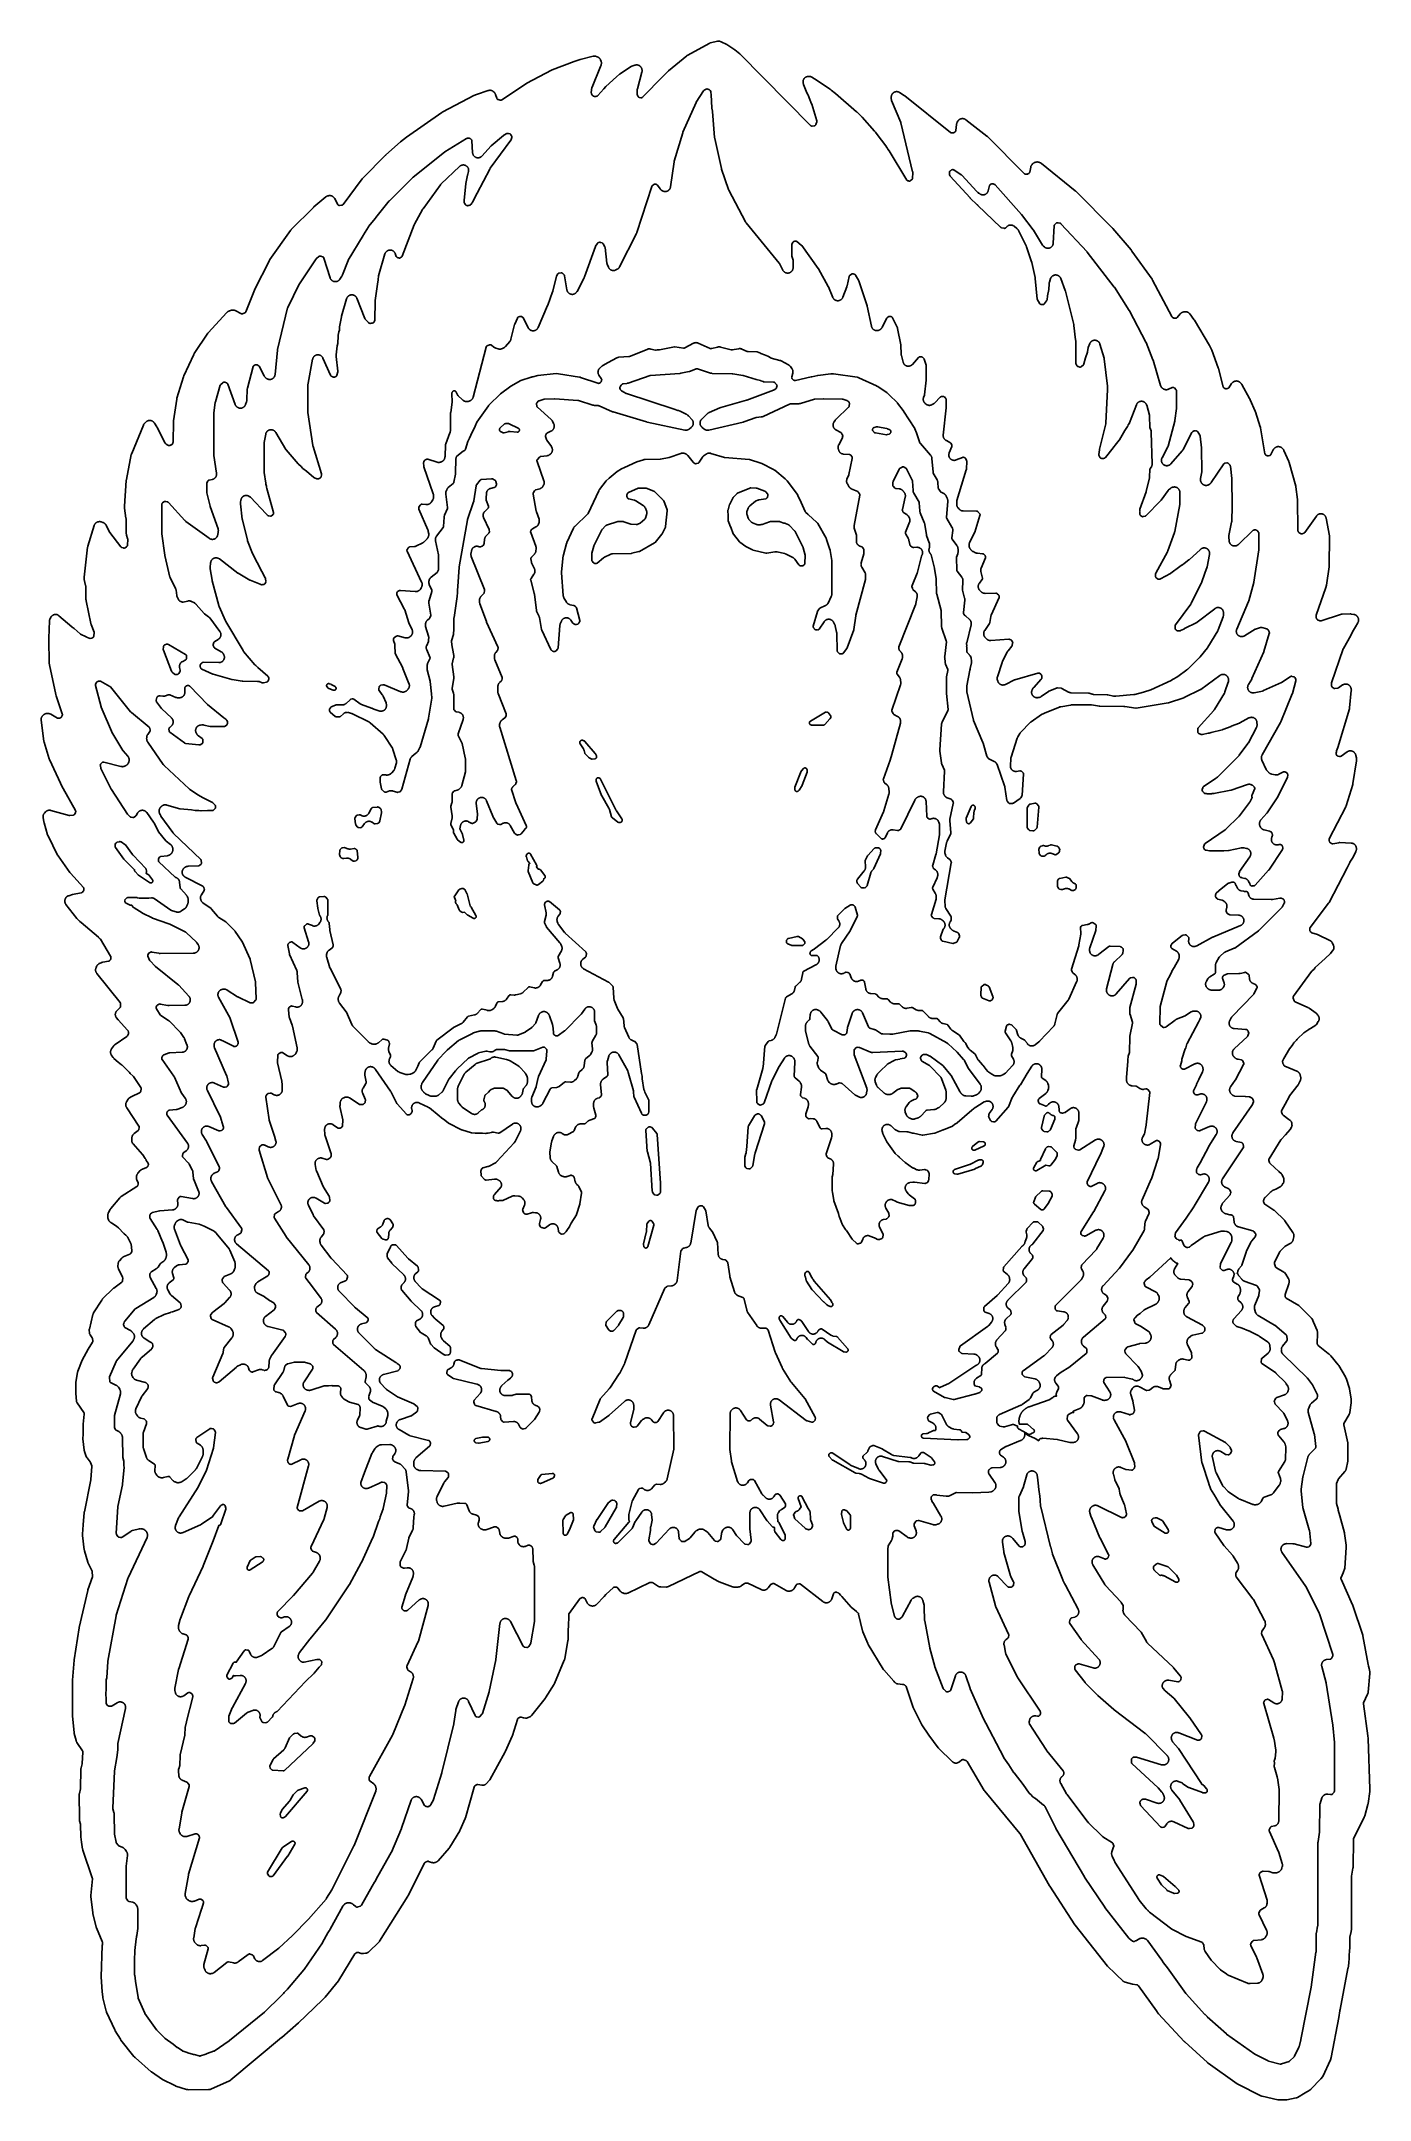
# Model space of a CAD drawing. Header units: millimetres. Extents: x 0 to 194, y 0 to 300.
import ezdxf

# ---------------------------------------------------------------- set-up
doc = ezdxf.new("R2010")
doc.units = ezdxf.units.MM
doc.layers.add('CUT', color=7, linetype='CONTINUOUS')

msp = doc.modelspace()

# ---------------------------------------------------------------- linework, layer by layer
at = {"layer": 'CUT'}
for points in [[(0.2711, 201.6737), (0.2995, 201.7057), (0.3294, 201.7362), (0.3448, 201.7511), (0.4068, 201.8086), (0.4224, 201.8225), (0.4543, 201.8494), (0.4875, 201.8749), (0.5131, 201.8928), (0.5485, 201.9151), (0.5757, 201.9305), (0.613, 201.9494), (0.6416, 201.9622), (0.6804, 201.9776), (0.71, 201.9877), (0.7502, 201.9994), (0.7806, 202.0068), (0.8216, 202.0147), (0.8526, 202.0192), (0.8942, 202.0232), (0.9359, 202.0254), (0.9568, 202.026), (1.0715, 202.0265), (1.0945, 202.026), (1.1405, 202.0239), (1.1864, 202.0194), (1.2205, 202.0142), (1.2657, 202.0051), (1.2991, 201.9965), (1.3431, 201.9827), (1.3755, 201.9708), (1.4179, 201.9526), (1.4592, 201.9323), (1.4796, 201.9216), (2.4863, 201.3614), (2.5118, 201.3488), (2.5384, 201.3386), (2.5658, 201.331), (2.5939, 201.326), (2.6222, 201.3237), (2.6507, 201.3241), (2.679, 201.3272), (2.7069, 201.333), (2.7341, 201.3414), (2.901, 201.4016), (2.9281, 201.4129), (2.9539, 201.4268), (2.9783, 201.4432), (3.0009, 201.4619), (3.0217, 201.4827), (3.0403, 201.5054), (3.0565, 201.5298), (3.0704, 201.5557), (3.1533, 201.7313), (3.1644, 201.758), (3.1728, 201.7856), (3.1786, 201.8139), (3.1816, 201.8426), (3.1818, 201.8715), (3.1793, 201.9003), (3.174, 201.9286), (3.1659, 201.9564), (2.2594, 204.6112), (2.2118, 204.7802), (1.2928, 209.1272), (1.289, 209.1473), (1.2824, 209.1878), (1.2776, 209.2285), (1.2747, 209.2694), (1.2737, 209.2899), (1.1794, 212.9243), (1.1793, 212.9417), (1.1798, 212.9851), (1.1804, 213.0025), (1.3112, 215.5494), (1.3128, 215.571), (1.3171, 215.6141), (1.3235, 215.657), (1.3298, 215.6889), (1.3403, 215.731), (1.3497, 215.7621), (1.3642, 215.803), (1.3765, 215.8331), (1.3948, 215.8723), (1.4151, 215.9107), (1.4256, 215.9296), (1.5029, 216.0604), (1.5142, 216.0786), (1.5377, 216.1144), (1.5629, 216.1491), (1.583, 216.1741), (1.6114, 216.2062), (1.6338, 216.2292), (1.6651, 216.2585), (1.6896, 216.2792), (1.7235, 216.3054), (1.7499, 216.3237), (1.7862, 216.3465), (1.8141, 216.3623), (1.8524, 216.3815), (1.8818, 216.3946), (1.9217, 216.4101), (1.9521, 216.4203), (1.9934, 216.4319), (2.0247, 216.4391), (2.0668, 216.4468), (2.1093, 216.4525), (2.1306, 216.4548), (2.1324, 216.4549), (2.1548, 216.4563), (2.1998, 216.4578), (2.2447, 216.4571), (2.2784, 216.4549), (2.323, 216.4497), (2.3563, 216.4442), (2.4002, 216.4346), (2.4276, 216.4271), (2.4532, 216.4167), (2.4922, 216.3985), (2.5207, 216.3835), (2.5577, 216.3617), (2.5847, 216.344), (2.6195, 216.3188), (2.6531, 216.2919), (2.6695, 216.278), (4.5324, 214.6335), (4.5472, 214.6212), (4.5681, 214.605), (4.5838, 214.5937), (4.8839, 214.3907), (5.7457, 213.6417), (5.767, 213.6249), (5.7897, 213.61), (5.8136, 213.5972), (6.6362, 213.2059), (6.7023, 213.1612), (6.727, 213.1462), (6.753, 213.1336), (6.7802, 213.1236), (6.8082, 213.1162), (6.8378, 213.1099), (7.0704, 212.9993), (7.0978, 212.9879), (7.1262, 212.9792), (7.1553, 212.9734), (7.1849, 212.9705), (7.2146, 212.9706), (7.2441, 212.9735), (7.4416, 213.0034), (7.4728, 213.0098), (7.5031, 213.0195), (7.5322, 213.0323), (7.5598, 213.0481), (7.5855, 213.0668), (7.6091, 213.0881), (7.6928, 213.172), (7.7135, 213.1949), (7.7317, 213.2199), (7.7472, 213.2466), (7.7599, 213.2747), (7.7696, 213.3041), (7.7763, 213.3342), (7.7799, 213.3649), (7.8047, 213.7569), (7.8051, 213.7878), (7.8023, 213.8186), (7.7963, 213.8489), (7.7873, 213.8784), (7.3766, 215.0077), (7.3669, 215.0377), (7.3452, 215.1134), (7.3376, 215.1439), (6.6392, 218.442), (6.6354, 218.4627), (6.6286, 218.5042), (6.6237, 218.546), (6.6209, 218.5879), (6.6199, 218.6089), (6.5767, 220.6079), (6.5745, 220.6387), (6.5691, 220.6691), (6.3699, 221.5298), (6.3661, 221.5484), (6.3658, 221.5832), (6.3654, 221.6324), (6.3653, 221.6438), (6.3631, 221.9082), (6.8573, 226.2511), (6.8601, 226.2716), (6.8667, 226.3125), (6.8751, 226.353), (6.8854, 226.3931), (6.891, 226.4131), (7.8119, 229.4163), (7.8191, 229.438), (7.8347, 229.4809), (7.8525, 229.523), (7.8673, 229.5538), (7.8893, 229.5939), (7.9072, 229.623), (7.9331, 229.6607), (7.9538, 229.6878), (7.9834, 229.7227), (8.0068, 229.7476), (8.0398, 229.7792), (8.0656, 229.8017), (8.1016, 229.8298), (8.1296, 229.8495), (8.1682, 229.8738), (8.198, 229.8906), (8.2389, 229.9109), (8.2703, 229.9245), (8.3131, 229.9406), (8.3457, 229.951), (8.3898, 229.9626), (8.4345, 229.972), (8.457, 229.9761), (8.4592, 229.9765), (8.4806, 229.9793), (8.5234, 229.984), (8.5665, 229.9866), (8.5988, 229.987), (8.6419, 229.9854), (8.6741, 229.9827), (8.7168, 229.9771), (8.7486, 229.9713), (8.7906, 229.9616), (8.8321, 229.9498), (8.8527, 229.9435), (9.0869, 229.865), (9.1077, 229.8575), (9.1489, 229.8414), (9.1893, 229.8233), (9.2188, 229.8082), (9.2572, 229.7862), (9.2851, 229.7684), (9.3212, 229.7427), (9.3472, 229.7222), (9.3806, 229.6931), (9.4044, 229.6701), (9.4348, 229.6379), (9.4563, 229.6127), (9.4833, 229.5777), (9.5023, 229.5505), (9.5257, 229.513), (9.5473, 229.4744), (9.5576, 229.4548), (10.0496, 228.4627), (10.0639, 228.4372), (10.0806, 228.4131), (11.6906, 226.3196), (11.7109, 226.2959), (11.7335, 226.2744), (11.7583, 226.2554), (11.7849, 226.2391), (11.813, 226.2256), (11.8424, 226.2151), (12.0779, 226.1446), (12.1079, 226.1373), (12.1384, 226.1331), (12.1693, 226.1321), (12.2, 226.1342), (12.2304, 226.1395), (12.2601, 226.1479), (12.2887, 226.1593), (12.3161, 226.1735), (12.3418, 226.1905), (12.5414, 226.3375), (12.5644, 226.3562), (12.5854, 226.3771), (12.6042, 226.3999), (12.6207, 226.4245), (12.6346, 226.4506), (12.646, 226.4779), (12.6546, 226.5063), (12.6603, 226.5353), (12.6632, 226.5647), (12.704, 227.4182), (12.7041, 227.4447), (12.7018, 227.471), (12.6973, 227.4971), (12.6905, 227.5227), (12.5302, 228.0313), (12.5242, 228.052), (12.5132, 228.0939), (12.5042, 228.1362), (12.499, 228.1682), (12.4942, 228.2112), (12.4914, 228.2544), (12.4905, 228.276), (12.4549, 230.4184), (12.4539, 230.4384), (12.4516, 230.4658), (12.4493, 230.4857), (12.231, 231.9278), (12.225, 232.0741), (12.2224, 232.137), (12.2209, 232.173), (12.2173, 232.2602), (12.4886, 235.9838), (12.4914, 236.0113), (12.5006, 236.0795), (12.5051, 236.1067), (13.2272, 239.7575), (13.2321, 239.7793), (13.2429, 239.8225), (13.2558, 239.8652), (13.2709, 239.9071), (13.2789, 239.9279), (14.9963, 244.0649), (15.0054, 244.0855), (15.0248, 244.1263), (15.0461, 244.166), (15.0636, 244.1949), (15.0888, 244.2322), (15.1091, 244.2592), (15.138, 244.2939), (15.1685, 244.327), (15.1842, 244.3432), (15.3512, 244.5072), (15.3671, 244.5221), (15.3995, 244.551), (15.4333, 244.5783), (15.4595, 244.5975), (15.4958, 244.6214), (15.5238, 244.638), (15.5622, 244.6583), (15.5916, 244.6721), (15.6318, 244.6886), (15.6625, 244.6995), (15.704, 244.7121), (15.7356, 244.72), (15.7782, 244.7285), (15.8104, 244.7333), (15.8536, 244.7376), (15.8861, 244.7393), (15.9295, 244.7395), (15.962, 244.7381), (16.0053, 244.734), (16.0375, 244.7295), (16.0801, 244.7213), (16.1117, 244.7136), (16.1534, 244.7014), (16.1841, 244.6907), (16.2244, 244.6745), (16.254, 244.6609), (16.2925, 244.6409), (16.3207, 244.6245), (16.3571, 244.6009), (16.3835, 244.5819), (16.4175, 244.5548), (16.4419, 244.5333), (16.4731, 244.5031), (16.5029, 244.4715), (16.5173, 244.4553), (16.6108, 244.3455), (16.9213, 243.8163), (16.9543, 243.7601), (16.9826, 243.7118), (16.9879, 243.7027), (18.181, 241.405), (18.1968, 241.3781), (18.2152, 241.3531), (18.2361, 241.3301), (18.2593, 241.3093), (18.2846, 241.2911), (18.5572, 241.1152), (18.5831, 241.1002), (18.6105, 241.0879), (18.6389, 241.0784), (18.6681, 241.0717), (18.6978, 241.068), (18.7278, 241.0673), (18.7577, 241.0696), (18.7872, 241.0749), (18.816, 241.0831), (19.0324, 241.1563), (19.0601, 241.1672), (19.0866, 241.1809), (19.1116, 241.1971), (19.1349, 241.2157), (19.1562, 241.2365), (19.1754, 241.2593), (19.1922, 241.2839), (19.2064, 241.3101), (19.2948, 241.4933), (19.3074, 241.5236), (19.3166, 241.5551), (19.3224, 241.5873), (19.3246, 241.62), (19.3599, 244.5428), (19.3614, 244.5737), (19.3676, 244.6506), (19.3711, 244.6812), (19.8486, 247.853), (19.8514, 247.8695), (19.8576, 247.9024), (19.865, 247.935), (19.8736, 247.9673), (19.8782, 247.9834), (20.8372, 251.1047), (20.847, 251.1331), (20.8737, 251.2032), (20.8854, 251.2309), (22.3202, 254.3461), (22.328, 254.3623), (22.3444, 254.3943), (22.3619, 254.4256), (22.3808, 254.4562), (22.3905, 254.4713), (24.3888, 257.4468), (24.3986, 257.4608), (24.4187, 257.4884), (24.4398, 257.5153), (24.462, 257.5413), (24.4733, 257.5541), (27.109, 260.4218), (27.2305, 260.5433), (27.2496, 260.559), (27.2832, 260.584), (27.3091, 260.6016), (27.3449, 260.6234), (27.3724, 260.6385), (27.41, 260.6569), (27.4388, 260.6694), (27.4779, 260.6842), (27.5177, 260.6972), (27.5377, 260.7033), (27.8401, 260.7866), (27.8613, 260.7919), (27.9038, 260.8014), (27.9467, 260.8089), (27.9791, 260.8129), (28.0225, 260.8162), (28.0551, 260.8171), (28.0987, 260.8161), (28.1313, 260.8139), (28.1745, 260.8087), (28.2067, 260.8033), (28.2493, 260.794), (28.2808, 260.7855), (28.3222, 260.7721), (28.3528, 260.7606), (28.3927, 260.7432), (28.4318, 260.724), (28.4511, 260.7139), (29.1965, 260.3009), (29.2226, 260.2881), (29.2498, 260.2778), (29.2779, 260.2703), (29.3066, 260.2654), (29.3356, 260.2634), (29.3646, 260.2642), (29.3935, 260.2678), (29.4219, 260.2742), (29.4495, 260.2833), (29.7636, 260.4039), (29.792, 260.4166), (29.819, 260.4321), (29.8442, 260.4503), (29.8674, 260.4711), (29.8883, 260.4941), (29.9067, 260.5192), (29.9224, 260.546), (29.9353, 260.5743), (31.1645, 263.7047), (31.1723, 263.7234), (31.1929, 263.7695), (31.2015, 263.7878), (33.3442, 268.0692), (33.3524, 268.0848), (33.3693, 268.1156), (33.3875, 268.1458), (33.4069, 268.1753), (33.4169, 268.1898), (36.4502, 272.4318), (36.4609, 272.4462), (36.4828, 272.4744), (36.5058, 272.5017), (36.5299, 272.528), (36.5422, 272.541), (39.7555, 275.792), (39.7709, 275.8068), (39.8101, 275.8429), (39.8261, 275.857), (41.5596, 277.3064), (41.5765, 277.3199), (41.6109, 277.346), (41.6466, 277.3704), (41.6741, 277.3874), (41.7119, 277.4082), (41.741, 277.4225), (41.7806, 277.4396), (41.8109, 277.451), (41.852, 277.4643), (41.8832, 277.4728), (41.9254, 277.482), (41.968, 277.4893), (41.9894, 277.4924), (42.0456, 277.4991), (42.0694, 277.5014), (42.117, 277.5046), (42.1648, 277.5052), (42.2006, 277.5038), (42.2482, 277.4994), (42.2836, 277.4942), (42.3304, 277.4848), (42.3651, 277.4759), (42.4107, 277.4615), (42.4496, 277.447), (42.4918, 277.4287), (42.5253, 277.4121), (42.5638, 277.3905), (42.5919, 277.3729), (42.6282, 277.3477), (42.6544, 277.3275), (42.688, 277.2988), (42.7121, 277.2761), (42.7428, 277.2443), (42.7645, 277.2193), (42.7919, 277.1846), (42.8111, 277.1577), (42.835, 277.1205), (42.857, 277.0822), (42.8675, 277.0627), (43.2869, 276.2403), (43.3013, 276.2153), (43.3179, 276.1917), (43.3368, 276.1699), (43.3576, 276.15), (43.3803, 276.1321), (43.4046, 276.1166), (43.4302, 276.1034), (43.457, 276.0928), (43.4847, 276.0847), (43.5131, 276.0794), (43.5418, 276.0769), (43.5707, 276.077), (43.884, 276.0943), (43.9131, 276.0973), (43.9417, 276.1031), (43.9696, 276.1117), (43.9965, 276.1229), (44.0222, 276.1368), (44.0465, 276.153), (44.069, 276.1715), (44.0897, 276.1922), (44.1082, 276.2147), (46.8729, 279.9292), (46.8927, 279.9539), (46.9442, 280.0138), (46.9657, 280.0371), (50.2964, 283.4003), (50.3066, 283.4103), (50.3324, 283.4347), (50.3429, 283.4444), (52.4536, 285.3218), (53.3545, 286.0174), (58.5057, 289.6285), (58.5294, 289.644), (58.5897, 289.6809), (58.6143, 289.6949), (63.1533, 292.0907), (63.5193, 292.2331), (65.228, 292.8099), (65.2495, 292.8166), (65.2927, 292.8288), (65.3364, 292.8388), (65.3695, 292.8447), (65.4141, 292.8503), (65.4476, 292.8529), (65.4925, 292.8541), (65.5261, 292.8533), (65.5709, 292.85), (65.6042, 292.8458), (65.6485, 292.8381), (65.6812, 292.8306), (65.7245, 292.8185), (65.7564, 292.8078), (65.7982, 292.7914), (65.8288, 292.7776), (65.8688, 292.7572), (65.8979, 292.7404), (65.9356, 292.716), (65.9721, 292.6899), (65.99, 292.6763), (66.05, 292.6286), (66.0671, 292.6142), (66.1005, 292.5848), (66.1325, 292.5536), (66.1553, 292.5292), (66.184, 292.495), (66.2042, 292.4684), (66.2294, 292.4316), (66.2469, 292.4032), (66.2684, 292.364), (66.283, 292.334), (66.3004, 292.2929), (66.3158, 292.2511), (66.323, 292.23), (66.4917, 291.6902), (66.5023, 291.6616), (66.5157, 291.6342), (66.5318, 291.6083), (66.5505, 291.5842), (66.5715, 291.5621), (66.5947, 291.5422), (66.6198, 291.5249), (66.6464, 291.5101), (66.6745, 291.4981), (66.7036, 291.4891), (66.9805, 291.4181), (67.0077, 291.4125), (67.0354, 291.4094), (67.0632, 291.4088), (67.0909, 291.4109), (67.1183, 291.4155), (67.1452, 291.4226), (67.1713, 291.4322), (67.1964, 291.4442), (67.2203, 291.4584), (70.8058, 293.8273), (70.8235, 293.8384), (70.8685, 293.8652), (70.8868, 293.8755), (74.4627, 295.7862), (74.4891, 295.7992), (74.5561, 295.8296), (74.5833, 295.8408), (77.7673, 297.0384), (78.6619, 297.3551), (80.52, 297.8135), (80.5407, 297.8181), (80.5824, 297.8263), (80.6245, 297.8325), (80.6562, 297.8357), (80.6986, 297.838), (80.7305, 297.8381), (80.7729, 297.8364), (80.7924, 297.8346), (80.8146, 297.8293), (80.8543, 297.8178), (80.874, 297.8115), (81.1402, 297.7208), (81.1621, 297.7127), (81.2054, 297.6954), (81.2478, 297.6758), (81.2787, 297.6595), (81.3189, 297.6357), (81.3479, 297.6163), (81.3854, 297.5885), (81.4123, 297.5662), (81.4466, 297.5346), (81.4711, 297.5096), (81.502, 297.4746), (81.5237, 297.4473), (81.5508, 297.4093), (81.5696, 297.3798), (81.5927, 297.3392), (81.6135, 297.2975), (81.6234, 297.2764), (81.6783, 297.151), (81.6865, 297.1308), (81.702, 297.09), (81.7155, 297.0486), (81.7241, 297.0171), (81.7336, 296.9745), (81.7391, 296.9423), (81.7444, 296.899), (81.7467, 296.8664), (81.7478, 296.8228), (81.747, 296.7902), (81.7438, 296.7467), (81.7399, 296.7143), (81.7325, 296.6713), (81.7255, 296.6394), (81.714, 296.5973), (81.7005, 296.5559), (81.6932, 296.5353), (81.6187, 296.3394), (80.3782, 293.3206), (80.369, 293.2951), (80.3622, 293.2688), (80.3578, 293.2421), (80.2734, 292.534), (80.2714, 292.5038), (80.2724, 292.4737), (80.2764, 292.4438), (80.2834, 292.4144), (80.2933, 292.3859), (80.306, 292.3585), (80.4177, 292.1468), (80.4318, 292.1228), (80.4481, 292.1002), (80.4664, 292.0792), (80.4866, 292.06), (80.5085, 292.0427), (80.5319, 292.0276), (80.5567, 292.0147), (80.5825, 292.0041), (80.7472, 291.9455), (80.7736, 291.9374), (80.8007, 291.9318), (80.8281, 291.9288), (80.8557, 291.9282), (80.8833, 291.9302), (80.9105, 291.9348), (80.9372, 291.9418), (81.0836, 291.9875), (81.1094, 291.9969), (81.1343, 292.0086), (81.158, 292.0225), (81.1803, 292.0385), (81.201, 292.0565), (81.22, 292.0764), (82.0762, 293.0558), (82.4073, 293.3921), (83.9485, 294.8134), (84.3911, 295.1822), (84.4087, 295.1962), (84.4536, 295.2299), (84.4719, 295.243), (85.9716, 296.2577), (85.9879, 296.2682), (86.0208, 296.2885), (86.0546, 296.3073), (86.0806, 296.3204), (86.1159, 296.3362), (86.1518, 296.3506), (86.17, 296.3574), (86.6006, 296.5081), (86.622, 296.515), (86.6652, 296.5277), (86.709, 296.5382), (86.7422, 296.5445), (86.7868, 296.5506), (86.8204, 296.5535), (86.8654, 296.5552), (86.8992, 296.5547), (86.9441, 296.5518), (86.9777, 296.548), (87.0221, 296.5406), (87.0551, 296.5334), (87.0986, 296.5216), (87.1307, 296.5112), (87.1727, 296.4951), (87.2036, 296.4815), (87.2439, 296.4613), (87.2733, 296.4447), (87.3113, 296.4206), (87.3389, 296.4011), (87.3743, 296.3733), (87.3998, 296.3512), (87.4323, 296.32), (87.4554, 296.2954), (87.4846, 296.2611), (87.5052, 296.2344), (87.5308, 296.1973), (87.5486, 296.1687), (87.5704, 296.1292), (87.5852, 296.0989), (87.603, 296.0575), (87.6147, 296.0259), (87.6282, 295.9829), (87.6396, 295.9393), (87.6447, 295.9174), (87.6524, 295.8803), (87.6562, 295.8596), (87.6628, 295.818), (87.6674, 295.7762), (87.6695, 295.7447), (87.6702, 295.7026), (87.6693, 295.671), (87.666, 295.629), (87.6622, 295.5977), (87.655, 295.5562), (87.646, 295.5151), (87.641, 295.4946), (86.9816, 293.0524), (86.9747, 293.0193), (86.9715, 292.9857), (86.9451, 292.2943), (86.9454, 292.2647), (86.9486, 292.2352), (86.9548, 292.2063), (86.9638, 292.178), (86.9755, 292.1508), (86.9898, 292.1249), (87.1024, 291.9431), (87.1199, 291.9178), (87.1399, 291.8945), (87.1621, 291.8734), (87.1864, 291.8546), (87.2125, 291.8384), (87.2401, 291.825), (87.269, 291.8144), (87.2987, 291.8069), (87.4833, 291.77), (87.5128, 291.7657), (87.5426, 291.7642), (87.5724, 291.7658), (87.6019, 291.7703), (87.6308, 291.7777), (87.6588, 291.7879), (87.6857, 291.8008), (87.7111, 291.8164), (87.7349, 291.8344), (87.7567, 291.8547), (90.7495, 294.9211), (91.5473, 295.7003), (94.1962, 297.8869), (94.213, 297.9001), (94.2472, 297.9258), (94.2827, 297.9498), (94.3192, 297.972), (94.3377, 297.9827), (97.449, 299.6818), (97.4672, 299.6912), (97.504, 299.7092), (97.5416, 299.7254), (97.5702, 299.7363), (97.6091, 299.7491), (97.6485, 299.7601), (97.6684, 299.7652), (98.6418, 299.9898), (98.6631, 299.9942), (98.7058, 300.0019), (98.7488, 300.0075), (98.7812, 300.0102), (98.8246, 300.0116), (98.8571, 300.0112), (98.9004, 300.0085), (98.9327, 300.0049), (98.9755, 299.998), (99.0073, 299.9913), (99.0493, 299.9803), (99.0803, 299.9706), (99.1211, 299.9556), (99.161, 299.9387), (99.1808, 299.9298), (100.0485, 299.5121), (100.0651, 299.5036), (100.0981, 299.486), (100.1303, 299.4671), (100.1617, 299.4468), (100.1772, 299.4363), (101.1729, 298.7332), (101.9391, 298.1471), (101.945, 298.1422), (112.23, 287.716), (112.2506, 287.697), (112.2729, 287.68), (112.2967, 287.6651), (112.3218, 287.6525), (112.3479, 287.6424), (112.3749, 287.6347), (112.4025, 287.6295), (112.4305, 287.627), (112.4585, 287.6271), (112.4864, 287.6298), (112.7701, 287.6708), (112.7983, 287.6762), (112.8258, 287.6843), (112.8524, 287.6951), (112.8779, 287.7083), (112.902, 287.7239), (112.9245, 287.7417), (112.9452, 287.7615), (112.9639, 287.7833), (112.9804, 287.8068), (112.9946, 287.8317), (113.0064, 287.8579), (113.0156, 287.885), (113.1209, 288.2526), (113.1275, 288.2803), (113.1314, 288.3085), (113.1326, 288.337), (113.131, 288.3654), (113.1268, 288.3935), (113.12, 288.4212), (112.3985, 290.8356), (112.3933, 290.8513), (112.3856, 290.8727), (112.3795, 290.8882), (112.0059, 291.7695), (111.9125, 292.0512), (111.905, 292.0714), (111.8937, 292.0987), (111.8848, 292.1183), (111.7089, 292.4699), (111.1961, 293.6795), (111.1466, 293.9215), (111.1427, 293.9434), (111.136, 293.9872), (111.1314, 294.0314), (111.1296, 294.0646), (111.1294, 294.109), (111.1309, 294.1423), (111.1351, 294.1865), (111.1399, 294.2194), (111.1484, 294.263), (111.1564, 294.2953), (111.1692, 294.3378), (111.1803, 294.3692), (111.1972, 294.4102), (111.2114, 294.4403), (111.2323, 294.4795), (111.2494, 294.5081), (111.274, 294.545), (111.2938, 294.5718), (111.322, 294.6061), (111.3443, 294.6307), (111.3757, 294.6621), (111.4004, 294.6845), (111.4348, 294.7126), (111.4615, 294.7324), (111.4985, 294.757), (111.527, 294.7741), (111.5662, 294.7949), (111.5964, 294.8091), (111.6374, 294.826), (111.6688, 294.8371), (111.7113, 294.8498), (111.7436, 294.8578), (111.7872, 294.8663), (111.8311, 294.8726), (111.8532, 294.8753), (111.8667, 294.8765), (111.8882, 294.8772), (111.9099, 294.8774), (112.039, 294.8752), (112.0604, 294.8744), (112.103, 294.8716), (112.1455, 294.8668), (112.1717, 294.8626), (112.1824, 294.8602), (112.2222, 294.849), (112.2515, 294.8393), (112.29, 294.8246), (112.3184, 294.8123), (112.3554, 294.7941), (112.3916, 294.7742), (112.4094, 294.7639), (112.805, 294.5223), (115.0787, 293.01), (115.1819, 292.9281), (115.2415, 292.8808), (115.2474, 292.8761), (115.8758, 292.3774), (118.9449, 289.7323), (118.9454, 289.7318), (118.9516, 289.7256), (118.9582, 289.719), (119.7419, 288.9331), (121.5571, 286.8968), (121.5716, 286.8794), (121.5883, 286.8591), (121.6716, 286.7583), (121.9486, 286.4231), (123.218, 284.7495), (123.3669, 284.518), (123.395, 284.4744), (123.5133, 284.2905), (123.6872, 284.0202), (126.2691, 279.778), (126.2848, 279.7547), (126.3027, 279.733), (126.3225, 279.713), (126.3441, 279.6949), (126.3673, 279.679), (126.3919, 279.6653), (126.4176, 279.654), (126.4443, 279.6451), (126.4717, 279.6388), (126.4996, 279.6351), (126.6118, 279.6254), (126.6432, 279.6244), (126.6745, 279.6266), (126.7054, 279.6321), (126.7355, 279.6408), (126.7646, 279.6525), (126.7923, 279.6673), (126.8183, 279.6849), (126.9622, 279.7935), (126.9848, 279.8123), (127.0055, 279.8333), (127.0239, 279.8562), (127.0401, 279.8808), (127.0537, 279.9069), (127.0648, 279.9342), (127.0731, 279.9624), (127.0786, 279.9913), (127.0813, 280.0206), (127.1171, 280.8907), (127.1169, 280.9184), (127.1142, 280.946), (127.109, 280.9733), (125.3898, 288.1109), (125.3834, 288.1335), (125.3753, 288.1556), (124.05, 291.3514), (124.0415, 291.3738), (124.0255, 291.4188), (124.012, 291.4647), (124.0037, 291.4995), (123.9951, 291.5465), (123.9906, 291.582), (123.9871, 291.6297), (123.9861, 291.6775), (123.9862, 291.7014), (123.9921, 291.8845), (123.9934, 291.907), (123.9971, 291.952), (124.003, 291.9968), (124.0092, 292.03), (124.0196, 292.074), (124.0291, 292.1065), (124.0439, 292.1491), (124.0565, 292.1805), (124.0755, 292.2215), (124.0912, 292.2514), (124.1142, 292.2903), (124.1329, 292.3185), (124.1596, 292.3548), (124.181, 292.381), (124.2113, 292.4145), (124.2352, 292.4385), (124.2687, 292.4688), (124.2949, 292.4902), (124.3313, 292.5169), (124.3595, 292.5356), (124.3983, 292.5586), (124.4283, 292.5744), (124.4692, 292.5934), (124.5006, 292.606), (124.5433, 292.6208), (124.5757, 292.6303), (124.6197, 292.6407), (124.6529, 292.6469), (124.6977, 292.6529), (124.7314, 292.6557), (124.7765, 292.6571), (124.8103, 292.6565), (124.8554, 292.6535), (124.889, 292.6495), (124.9335, 292.6419), (124.9665, 292.6346), (125.01, 292.6226), (125.0422, 292.612), (125.0843, 292.5957), (125.1152, 292.582), (125.1554, 292.5615), (125.1946, 292.5391), (125.2139, 292.5274), (125.8726, 292.1053), (125.8921, 292.0921), (125.94, 292.0577), (125.9588, 292.0435), (132.614, 286.7193), (132.6389, 286.7013), (132.6656, 286.686), (132.6937, 286.6735), (132.7229, 286.664), (132.7529, 286.6575), (132.7835, 286.6541), (132.9762, 286.6426), (133.0063, 286.6423), (133.0362, 286.645), (133.0657, 286.6507), (133.0945, 286.6594), (133.1223, 286.6709), (133.1488, 286.6851), (133.1738, 286.7019), (133.2959, 286.7932), (133.3197, 286.813), (133.3413, 286.8352), (133.3605, 286.8594), (133.3771, 286.8855), (133.391, 286.9131), (133.4019, 286.9421), (133.4098, 286.972), (133.4146, 287.0025), (133.5053, 287.8787), (133.5085, 287.9027), (133.5161, 287.9505), (133.5262, 287.9979), (133.5357, 288.033), (133.5509, 288.079), (133.5641, 288.1128), (133.5842, 288.1569), (133.6066, 288.1999), (133.6184, 288.221), (133.6826, 288.3295), (133.694, 288.3479), (133.7178, 288.384), (133.7433, 288.419), (133.7637, 288.4442), (133.7924, 288.4766), (133.8151, 288.4997), (133.8469, 288.5292), (133.8717, 288.55), (133.9061, 288.5763), (133.9359, 288.5969), (133.9737, 288.6202), (134.0077, 288.639), (134.0487, 288.659), (134.0801, 288.6724), (134.1228, 288.6881), (134.1554, 288.6983), (134.1995, 288.7096), (134.2329, 288.7164), (134.278, 288.7232), (134.3119, 288.7266), (134.3574, 288.7289), (134.3915, 288.7288), (134.437, 288.7264), (134.471, 288.7229), (134.516, 288.7159), (134.5494, 288.709), (134.5935, 288.6975), (134.626, 288.6873), (134.6687, 288.6714), (134.7, 288.6579), (134.7409, 288.6377), (134.7707, 288.6211), (134.8093, 288.597), (134.8466, 288.5709), (134.865, 288.5574), (137.9199, 286.186), (137.9422, 286.1675), (137.9962, 286.1197), (138.0172, 286.0999), (143.3619, 280.7218), (143.3825, 280.7029), (143.4048, 280.686), (143.4286, 280.6713), (143.4537, 280.6588), (143.4798, 280.6487), (143.5067, 280.6411), (143.5342, 280.636), (143.7097, 280.6122), (143.7386, 280.6097), (143.7677, 280.61), (143.7967, 280.6131), (143.8252, 280.619), (143.853, 280.6276), (143.8798, 280.6389), (143.9054, 280.6528), (144.0286, 280.7274), (144.0542, 280.7447), (144.0778, 280.7645), (144.0993, 280.7867), (144.1183, 280.8109), (144.1348, 280.837), (144.1485, 280.8646), (144.1594, 280.8935), (144.1671, 280.9234), (144.3148, 281.639), (144.3202, 281.6622), (144.3324, 281.7084), (144.3469, 281.7539), (144.3596, 281.7874), (144.3789, 281.8311), (144.3951, 281.863), (144.4189, 281.9044), (144.4384, 281.9344), (144.4665, 281.973), (144.4965, 282.0101), (144.5121, 282.0283), (144.594, 282.1189), (144.6102, 282.136), (144.6435, 282.1692), (144.6785, 282.2006), (144.7059, 282.2227), (144.744, 282.2503), (144.7736, 282.2695), (144.8144, 282.293), (144.8458, 282.3089), (144.8888, 282.328), (144.9327, 282.3448), (144.9549, 282.3526), (144.9949, 282.3656), (145.0175, 282.3722), (145.0628, 282.3843), (145.1086, 282.3941), (145.1434, 282.3995), (145.19, 282.4044), (145.2251, 282.4063), (145.272, 282.4063), (145.3071, 282.4044), (145.3538, 282.3996), (145.3885, 282.3941), (145.4344, 282.3844), (145.4797, 282.3723), (145.5022, 282.3656), (145.6091, 282.331), (145.6287, 282.3242), (145.6674, 282.3097), (145.7054, 282.2934), (145.7334, 282.2799), (145.7697, 282.2601), (145.7963, 282.2441), (145.8307, 282.2211), (145.864, 282.1966), (145.8804, 282.1839), (150.7979, 278.1997), (150.8155, 278.1846), (150.8588, 278.1457), (150.8756, 278.1297), (156.2559, 272.7606), (156.2687, 272.7473), (156.3, 272.7134), (156.3122, 272.6996), (158.9584, 269.586), (159.0806, 269.4296), (162.0035, 265.311), (162.0201, 265.286), (162.0593, 265.222), (162.0741, 265.1959), (164.8751, 259.8639), (164.8914, 259.8366), (164.9105, 259.8111), (164.9321, 259.7878), (164.9561, 259.767), (164.9822, 259.7488), (165.1148, 259.6662), (165.1388, 259.6527), (165.1639, 259.6415), (165.19, 259.6327), (165.2167, 259.6263), (165.244, 259.6223), (165.2715, 259.6209), (165.299, 259.622), (165.4625, 259.636), (165.492, 259.64), (165.5209, 259.6469), (165.549, 259.6567), (165.576, 259.6692), (165.6017, 259.6843), (165.6257, 259.7019), (165.6479, 259.7217), (165.668, 259.7437), (166.0853, 260.2483), (166.1004, 260.2655), (166.1313, 260.2993), (166.1639, 260.3314), (166.1896, 260.3542), (166.2253, 260.3829), (166.2531, 260.403), (166.2916, 260.4278), (166.3213, 260.445), (166.3621, 260.4658), (166.3934, 260.4798), (166.4361, 260.4964), (166.4795, 260.5108), (166.5015, 260.5174), (166.6439, 260.5567), (166.664, 260.5617), (166.7045, 260.5708), (166.7453, 260.5781), (166.7761, 260.5822), (166.8174, 260.5857), (166.8485, 260.5868), (166.8899, 260.5865), (166.921, 260.5848), (166.9622, 260.5807), (166.993, 260.5762), (167.0337, 260.5682), (167.0639, 260.5609), (167.1037, 260.5492), (167.1375, 260.5376), (167.1762, 260.5223), (167.2092, 260.5074), (167.2465, 260.4885), (167.2738, 260.473), (167.3092, 260.4507), (167.3349, 260.4327), (167.368, 260.4072), (167.3919, 260.387), (167.4226, 260.3585), (167.4445, 260.3361), (167.4724, 260.3049), (167.4988, 260.2725), (167.5116, 260.2559), (168.1141, 259.4397), (168.1272, 259.4209), (168.1587, 259.3733), (168.1708, 259.354), (170.36, 255.6544), (170.7103, 254.9935), (171.6504, 252.4175), (171.6577, 252.3961), (171.6743, 252.3421), (171.6805, 252.3203), (172.3611, 249.648), (172.3702, 249.6187), (172.3823, 249.5905), (172.3971, 249.5636), (172.4146, 249.5384), (172.4347, 249.5151), (172.4569, 249.494), (172.4813, 249.4753), (172.5074, 249.4592), (172.6334, 249.3899), (172.6595, 249.3772), (172.6866, 249.367), (172.7146, 249.3595), (172.7432, 249.3548), (172.7722, 249.3528), (172.8011, 249.3537), (172.8299, 249.3573), (172.977, 249.3832), (173.0059, 249.3898), (173.0341, 249.3992), (173.0611, 249.4113), (173.0869, 249.426), (173.111, 249.4432), (173.1334, 249.4627), (173.1537, 249.4844), (173.1717, 249.5079), (173.5791, 250.0962), (173.5916, 250.1133), (173.6173, 250.1469), (173.6445, 250.1793), (173.6661, 250.2026), (173.6963, 250.2323), (173.7199, 250.2535), (173.7528, 250.2802), (173.7869, 250.3053), (173.8042, 250.3175), (173.8472, 250.3462), (173.8658, 250.358), (173.9036, 250.3806), (173.9424, 250.4013), (173.9722, 250.4154), (174.0129, 250.4323), (174.044, 250.4434), (174.0861, 250.4562), (174.1181, 250.4642), (174.1613, 250.4728), (174.194, 250.4777), (174.2378, 250.482), (174.2707, 250.4837), (174.3148, 250.4837), (174.3477, 250.4821), (174.3916, 250.4779), (174.4242, 250.4731), (174.4674, 250.4646), (174.4994, 250.4566), (174.5416, 250.4439), (174.5727, 250.4328), (174.6134, 250.4161), (174.6432, 250.402), (174.6821, 250.3813), (174.7105, 250.3644), (174.7471, 250.3401), (174.7737, 250.3205), (174.8078, 250.2926), (174.8405, 250.2632), (174.8565, 250.248), (174.9382, 250.1668), (174.9527, 250.1518), (174.9809, 250.121), (175.0076, 250.089), (175.0265, 250.0641), (175.0501, 250.0297), (175.0722, 249.9943), (175.0828, 249.9764), (176.2217, 247.941), (176.2256, 247.9332), (176.2321, 247.9201), (176.2578, 247.8681), (176.3194, 247.7437), (177.033, 246.0623), (177.0398, 246.0452), (177.056, 246.0024), (177.0621, 245.9851), (177.787, 243.7971), (177.792, 243.7809), (177.8014, 243.7484), (177.8096, 243.7155), (177.8166, 243.6824), (177.8198, 243.6658), (178.4654, 239.8904), (178.4723, 239.86), (178.4822, 239.8305), (178.4952, 239.8021), (178.511, 239.7753), (178.5296, 239.7502), (178.5506, 239.7273), (178.5739, 239.7066), (178.5993, 239.6884), (178.7185, 239.612), (178.7429, 239.598), (178.7686, 239.5862), (178.7952, 239.577), (178.8226, 239.5702), (178.8505, 239.5661), (178.8787, 239.5646), (178.9069, 239.5658), (178.9348, 239.5696), (179.1116, 239.6023), (179.1416, 239.6094), (179.1707, 239.6196), (179.1986, 239.6328), (179.225, 239.6487), (179.2496, 239.6672), (179.2722, 239.6882), (179.2925, 239.7114), (179.3104, 239.7365), (179.3255, 239.7634), (179.667, 240.448), (179.6764, 240.4658), (179.6959, 240.5009), (179.717, 240.5352), (179.734, 240.5601), (179.7581, 240.5923), (179.7772, 240.6156), (179.804, 240.6456), (179.8251, 240.6671), (179.8545, 240.6945), (179.8852, 240.7206), (179.9008, 240.7333), (179.9217, 240.7496), (179.9399, 240.763), (179.9769, 240.7889), (180.0151, 240.8129), (180.0447, 240.8294), (180.0851, 240.8495), (180.1162, 240.863), (180.1585, 240.8789), (180.1907, 240.8892), (180.2344, 240.9007), (180.2675, 240.9078), (180.3121, 240.9149), (180.3457, 240.9186), (180.3908, 240.9212), (180.4246, 240.9215), (180.4698, 240.9195), (180.5035, 240.9164), (180.5482, 240.91), (180.5814, 240.9035), (180.6252, 240.8926), (180.6576, 240.8828), (180.7002, 240.8676), (180.7314, 240.8546), (180.7722, 240.8352), (180.802, 240.8192), (180.8406, 240.7958), (180.8687, 240.7768), (180.9048, 240.7497), (180.9394, 240.7207), (180.9564, 240.7058), (181.0177, 240.6493), (181.0346, 240.6329), (181.0674, 240.5993), (181.0984, 240.564), (181.1202, 240.5363), (181.1474, 240.498), (181.1662, 240.4683), (181.1892, 240.4273), (181.21, 240.3852), (181.2199, 240.3639), (181.9231, 238.7347), (181.9338, 238.7073), (181.9585, 238.6379), (181.9675, 238.6098), (182.9416, 235.1748), (182.9459, 235.1587), (182.9537, 235.1264), (182.9604, 235.0938), (182.9659, 235.061), (182.9683, 235.0445), (183.203, 233.2263), (183.2058, 233.1986), (183.2104, 233.1293), (183.2114, 233.1015), (183.2318, 228.8191), (183.2337, 228.7862), (183.2393, 228.7537), (183.2484, 228.722), (183.3224, 228.5091), (183.3341, 228.4803), (183.3488, 228.4529), (183.3662, 228.4271), (183.3862, 228.4032), (183.4085, 228.3816), (183.433, 228.3624), (183.4593, 228.3458), (183.6251, 228.253), (183.6528, 228.2394), (183.6817, 228.2286), (183.7116, 228.2209), (183.7421, 228.2163), (183.7729, 228.2149), (183.8037, 228.2166), (183.8342, 228.2215), (183.864, 228.2295), (184.1127, 228.31), (184.1383, 228.3196), (184.1629, 228.3315), (184.1864, 228.3456), (184.2085, 228.3618), (184.2289, 228.3799), (184.2477, 228.3998), (184.2646, 228.4213), (185.9589, 230.7992), (185.9721, 230.8167), (185.9993, 230.8511), (186.0281, 230.8842), (186.0509, 230.9079), (186.0828, 230.938), (186.1077, 230.9594), (186.1424, 230.9863), (186.1694, 231.0051), (186.2065, 231.0285), (186.2351, 231.0446), (186.2744, 231.0642), (186.3044, 231.0775), (186.3454, 231.0932), (186.3766, 231.1035), (186.4189, 231.1151), (186.451, 231.1223), (186.4942, 231.1298), (186.5268, 231.1338), (186.5706, 231.137), (186.6034, 231.1378), (186.6473, 231.1368), (186.6801, 231.1344), (186.7236, 231.1291), (186.756, 231.1235), (186.7988, 231.114), (186.8305, 231.1053), (186.8722, 231.0917), (186.9029, 231.0799), (186.9431, 231.0623), (186.9725, 231.0476), (187.0108, 231.0261), (187.0386, 231.0087), (187.0746, 230.9836), (187.1006, 230.9635), (187.1339, 230.935), (187.1579, 230.9124), (187.1883, 230.8809), (187.2099, 230.8561), (187.2371, 230.8217), (187.2562, 230.7949), (187.28, 230.758), (187.2964, 230.7296), (187.3164, 230.6905), (187.33, 230.6606), (187.3461, 230.6198), (187.3567, 230.5887), (187.3687, 230.5465), (187.3787, 230.5038), (187.3832, 230.4823), (187.8494, 227.9397), (187.8525, 227.9205), (187.8423, 223.4189), (187.4128, 220.7478), (187.3432, 220.3868), (187.338, 220.3708), (185.9428, 216.3753), (185.9343, 216.3463), (185.9287, 216.3166), (185.9262, 216.2864), (185.9267, 216.2562), (185.9477, 215.9451), (185.9511, 215.9161), (185.9573, 215.8876), (185.9662, 215.8598), (185.9778, 215.833), (185.9919, 215.8074), (186.0085, 215.7834), (186.0273, 215.7611), (186.0482, 215.7407), (186.071, 215.7224), (186.0954, 215.7064), (186.1213, 215.6929), (186.4436, 215.5442), (186.4697, 215.5336), (186.4965, 215.5256), (186.5241, 215.52), (186.552, 215.5171), (186.5801, 215.5168), (186.6081, 215.5191), (186.6357, 215.524), (186.6628, 215.5315), (189.4759, 216.454), (189.4968, 216.4603), (189.5388, 216.4718), (189.5813, 216.4813), (189.6135, 216.4869), (189.6567, 216.4923), (189.7001, 216.4955), (189.7219, 216.4966), (190.9026, 216.5276), (190.9241, 216.5276), (190.9671, 216.5267), (191.01, 216.5237), (191.0527, 216.5187), (191.074, 216.5157), (191.4311, 216.4562), (191.4531, 216.452), (191.4968, 216.4424), (191.54, 216.4307), (191.5719, 216.4203), (191.6138, 216.4044), (191.6445, 216.3909), (191.6845, 216.3708), (191.7137, 216.3543), (191.7516, 216.3304), (191.779, 216.3111), (191.8143, 216.2836), (191.8397, 216.2616), (191.8721, 216.2307), (191.8952, 216.2063), (191.9243, 216.1723), (191.9448, 216.1458), (191.9705, 216.1091), (191.9942, 216.0712), (192.0056, 216.0519), (192.009, 216.0457), (192.0197, 216.0254), (192.0401, 215.9842), (192.0583, 215.942), (192.0703, 215.9097), (192.0841, 215.8659), (192.0927, 215.8325), (192.102, 215.7875), (192.1072, 215.7535), (192.1118, 215.7078), (192.1135, 215.6734), (192.1135, 215.6274), (192.1117, 215.593), (192.1069, 215.5473), (192.1016, 215.5133), (192.0922, 215.4683), (192.0834, 215.435), (192.0695, 215.3912), (192.0574, 215.359), (192.039, 215.3168), (192.0186, 215.2757), (192.0078, 215.2554), (191.679, 214.6711), (191.3588, 214.1857), (191.3493, 214.1703), (191.337, 214.1489), (191.3284, 214.133), (190.9552, 213.3848), (189.8967, 211.5041), (189.8846, 211.4801), (189.8747, 211.4552), (188.1603, 206.5079), (188.1515, 206.4773), (188.146, 206.446), (188.1438, 206.4143), (188.145, 206.3825), (188.1737, 206.0665), (188.1775, 206.0389), (188.1838, 206.0119), (188.1926, 205.9855), (188.2038, 205.9601), (188.2173, 205.9358), (188.233, 205.9129), (188.2507, 205.8915), (188.2704, 205.8718), (188.4089, 205.7456), (188.432, 205.7266), (188.4568, 205.71), (188.4832, 205.6959), (188.5108, 205.6845), (188.5394, 205.676), (188.5687, 205.6703), (188.5985, 205.6676), (188.6283, 205.6678), (188.658, 205.671), (189.0655, 205.7357), (189.0971, 205.7424), (189.1277, 205.7525), (189.1571, 205.7659), (189.1849, 205.7823), (189.7868, 206.1834), (189.8058, 206.1955), (189.8446, 206.2186), (189.8844, 206.2397), (189.915, 206.254), (189.9568, 206.271), (189.9886, 206.2822), (190.0319, 206.295), (190.0647, 206.3029), (190.109, 206.3113), (190.1425, 206.3159), (190.1874, 206.3198), (190.2212, 206.321), (190.2663, 206.3204), (190.3, 206.3182), (190.3448, 206.3131), (190.3781, 206.3075), (190.4222, 206.2979), (190.4548, 206.2891), (190.4977, 206.2752), (190.5293, 206.2631), (190.5705, 206.2449), (190.6007, 206.2298), (190.64, 206.2075), (190.6685, 206.1894), (190.7053, 206.1634), (190.7319, 206.1425), (190.7659, 206.1129), (190.7903, 206.0895), (190.8212, 206.0567), (190.843, 206.0309), (190.8705, 205.9952), (190.8897, 205.9674), (190.9134, 205.929), (190.9297, 205.8994), (190.9495, 205.8589), (190.9672, 205.8174), (190.9756, 205.7965), (191.0009, 205.7277), (191.0076, 205.7084), (191.02, 205.6694), (191.0306, 205.63), (191.0372, 205.6001), (191.0442, 205.5598), (191.048, 205.5294), (191.0513, 205.4887), (191.0524, 205.458), (191.052, 205.4172), (191.0498, 205.3764), (191.0482, 205.356), (190.7965, 202.8686), (190.7938, 202.8473), (190.7875, 202.8048), (190.7791, 202.7626), (190.7687, 202.7209), (190.763, 202.7002), (189.0626, 197.0437), (188.9004, 196.5806), (188.8923, 196.5537), (188.8868, 196.5261), (188.884, 196.4981), (188.8837, 196.47), (188.8851, 196.4534), (188.8307, 196.2723), (188.8238, 196.2445), (188.8195, 196.2162), (188.818, 196.1876), (188.8192, 196.159), (188.8231, 196.1307), (188.8297, 196.1029), (188.8389, 196.0758), (188.8507, 196.0497), (188.8649, 196.0248), (188.8814, 196.0015), (188.9483, 195.9156), (188.9689, 195.8919), (188.9918, 195.8705), (189.0168, 195.8516), (189.0436, 195.8354), (189.072, 195.8221), (189.1016, 195.8118), (189.1321, 195.8047), (189.3289, 195.7695), (189.3581, 195.7657), (189.3875, 195.7648), (189.4168, 195.7668), (189.4458, 195.7717), (189.4741, 195.7793), (189.5016, 195.7897), (189.528, 195.8028), (189.5529, 195.8183), (190.4438, 196.4369), (190.4625, 196.4492), (190.5004, 196.4729), (190.5395, 196.4946), (190.5696, 196.5094), (190.6106, 196.5271), (190.642, 196.5389), (190.6846, 196.5525), (190.717, 196.561), (190.7607, 196.5703), (190.7938, 196.5757), (190.8383, 196.5805), (190.8717, 196.5826), (190.9164, 196.583), (190.9499, 196.5817), (190.9944, 196.5777), (191.0276, 196.5731), (191.0715, 196.5647), (191.1041, 196.5568), (191.147, 196.5441), (191.1786, 196.533), (191.22, 196.5161), (191.2503, 196.5019), (191.2899, 196.481), (191.3187, 196.4638), (191.3559, 196.4391), (191.3919, 196.4125), (191.4095, 196.3988), (191.4303, 196.3818), (191.4469, 196.3675), (191.4794, 196.3382), (191.5104, 196.3073), (191.5325, 196.283), (191.5604, 196.2493), (191.58, 196.223), (191.6045, 196.1867), (191.6215, 196.1586), (191.6423, 196.1201), (191.6565, 196.0905), (191.6734, 196.0502), (191.6847, 196.0193), (191.6976, 195.9775), (191.7086, 195.9351), (191.7135, 195.9138), (191.7878, 195.5538), (191.794, 195.1328), (191.2887, 191.8302), (191.2826, 191.7979), (191.2642, 191.7178), (191.2557, 191.686), (190.3019, 188.5815), (190.2957, 188.5628), (190.2826, 188.5258), (190.2678, 188.4894), (190.2514, 188.4536), (190.2428, 188.436), (187.839, 183.7375), (187.8265, 183.7095), (187.8169, 183.6805), (187.8102, 183.6505), (187.8067, 183.6201), (187.8063, 183.5895), (187.809, 183.559), (187.8149, 183.5289), (187.8237, 183.4996), (187.8883, 183.3195), (187.9003, 183.2908), (187.9152, 183.2635), (187.9329, 183.2379), (187.9531, 183.2142), (187.9757, 183.1928), (188.0004, 183.1738), (188.0269, 183.1575), (188.1709, 183.0788), (188.1967, 183.0663), (188.2236, 183.0563), (188.2514, 183.0489), (188.2797, 183.0442), (188.3083, 183.0422), (188.337, 183.0429), (188.3655, 183.0464), (189.2084, 183.1913), (189.2318, 183.1947), (189.2788, 183.2002), (189.3261, 183.2033), (189.3734, 183.2039), (189.3971, 183.2036), (191.0217, 183.1378), (191.0443, 183.1364), (191.0892, 183.1323), (191.134, 183.1259), (191.1672, 183.1195), (191.211, 183.1087), (191.2434, 183.099), (191.286, 183.0839), (191.3173, 183.0709), (191.3581, 183.0516), (191.3879, 183.0356), (191.4266, 183.0123), (191.4546, 182.9934), (191.4908, 182.9663), (191.5168, 182.9447), (191.55, 182.9141), (191.5738, 182.89), (191.6038, 182.8563), (191.625, 182.8299), (191.6515, 182.7933), (191.6699, 182.7649), (191.6926, 182.7259), (191.7081, 182.6958), (191.7267, 182.6547), (191.7391, 182.6232), (191.7536, 182.5804), (191.7627, 182.5478), (191.7728, 182.5038), (191.7787, 182.4705), (191.7843, 182.4257), (191.7876, 182.3806), (191.7887, 182.3581), (191.7904, 182.2866), (191.7904, 182.2638), (191.7892, 182.2181), (191.7856, 182.1724), (191.7812, 182.1385), (191.7731, 182.0935), (191.7652, 182.0601), (191.7525, 182.0162), (191.7414, 181.9838), (191.7243, 181.9413), (191.7051, 181.8999), (191.6949, 181.8793), (191.2018, 180.9427), (190.8562, 180.3727), (190.8483, 180.3589), (190.838, 180.3397), (190.8309, 180.3255), (190.4524, 179.5195), (187.8048, 174.491), (187.7959, 174.475), (187.7775, 174.4432), (187.7739, 174.4375), (187.7355, 174.3802), (187.7262, 174.3673), (185.0431, 170.8209), (185.0261, 170.7959), (185.0117, 170.7694), (185, 170.7415), (184.9913, 170.7125), (184.9854, 170.6828), (184.9826, 170.6527), (184.9829, 170.6225), (184.9931, 170.4472), (184.996, 170.4192), (185.0016, 170.3915), (185.0098, 170.3645), (185.0204, 170.3384), (185.0335, 170.3134), (185.0488, 170.2897), (185.0663, 170.2676), (185.1801, 170.137), (185.199, 170.1172), (185.2197, 170.0992), (185.2419, 170.0831), (185.2655, 170.0692), (185.2902, 170.0574), (185.316, 170.048), (186.0969, 169.8013), (188.0266, 168.9061), (188.0357, 168.9015), (188.0434, 168.8957), (188.0678, 168.875), (188.0991, 168.8458), (188.1214, 168.8229), (188.1498, 168.791), (188.1699, 168.766), (188.1951, 168.7315), (188.2128, 168.7048), (188.2346, 168.668), (188.2546, 168.6303), (188.2642, 168.6112), (188.4338, 168.2514), (188.443, 168.2306), (188.4604, 168.1884), (188.4756, 168.1453), (188.4853, 168.1126), (188.496, 168.0682), (188.5024, 168.0346), (188.5086, 167.9894), (188.5115, 167.9554), (188.5131, 167.9098), (188.5126, 167.8756), (188.5095, 167.8301), (188.5055, 167.7961), (188.4979, 167.7511), (188.4904, 167.7178), (188.4783, 167.6738), (188.4695, 167.6472), (188.4544, 167.6228), (188.431, 167.5884), (188.4188, 167.5714), (188.0215, 167.0429), (187.2336, 166.3031), (185.788, 164.9893), (185.7668, 164.968), (185.7479, 164.9448), (185.6617, 164.8273), (185.2883, 164.4767), (185.2688, 164.4566), (185.2512, 164.4346), (182.6203, 160.8217), (182.6041, 160.7969), (182.5904, 160.7707), (182.5793, 160.7433), (182.5711, 160.7149), (182.5656, 160.6858), (182.563, 160.6564), (182.5634, 160.6268), (182.5666, 160.5974), (182.5728, 160.5684), (182.5817, 160.5402), (182.7239, 160.1591), (182.7358, 160.1316), (182.7503, 160.1054), (182.7674, 160.0808), (182.7868, 160.058), (182.8084, 160.0373), (182.832, 160.0189), (182.8572, 160.0028), (182.884, 159.9894), (184.7254, 159.1776), (184.7462, 159.1678), (184.7871, 159.1472), (184.8269, 159.1245), (184.8656, 159.0999), (184.8846, 159.087), (185.9016, 158.3624), (186.0246, 158.2439), (186.1872, 158.0351), (186.1999, 158.018), (186.2244, 157.9833), (186.2473, 157.9474), (186.2631, 157.9197), (186.2825, 157.8818), (186.2957, 157.8527), (186.3114, 157.8132), (186.3217, 157.783), (186.3336, 157.7421), (186.341, 157.7111), (186.349, 157.6693), (186.3535, 157.6378), (186.3575, 157.5954), (186.359, 157.5635), (186.359, 157.521), (186.3574, 157.4891), (186.3534, 157.4467), (186.3488, 157.4152), (186.3408, 157.3734), (186.3333, 157.3424), (186.3214, 157.3015), (186.311, 157.2714), (186.2952, 157.2319), (186.282, 157.2028), (186.2626, 157.165), (186.2414, 157.1281), (186.2304, 157.1099), (185.9605, 156.6874), (185.9476, 156.6684), (185.9277, 156.6405), (185.9115, 156.6278), (185.8771, 156.6033), (185.8596, 156.5915), (185.1231, 156.1182), (184.8971, 155.997), (184.8705, 155.9809), (184.8457, 155.9621), (184.7346, 155.8685), (184.1514, 155.4938), (184.1263, 155.4758), (184.1032, 155.4553), (183.2702, 154.6356), (183.1541, 154.5378), (183.1324, 154.5177), (183.1129, 154.4956), (183.0578, 154.4266), (182.7171, 154.0914), (182.6936, 154.0653), (182.6732, 154.0367), (182.4094, 153.6151), (182.056, 153.1728), (182.0421, 153.1539), (182.0297, 153.134), (181.2279, 151.7269), (181.0672, 151.4701), (181.0523, 151.4433), (181.0402, 151.4151), (181.0311, 151.3859), (181.0249, 151.3559), (181.0219, 151.3254), (181.022, 151.2947), (181.0252, 151.2643), (181.0315, 151.2343), (181.0409, 151.2051), (181.0513, 151.1775), (181.0554, 151.103), (181.0581, 151.0757), (181.0634, 151.0488), (181.071, 151.0225), (181.0811, 150.9971), (181.0934, 150.9726), (181.1079, 150.9493), (181.1244, 150.9275), (181.163, 150.8812), (181.1882, 150.8143), (181.2003, 150.7866), (181.2151, 150.7603), (181.2325, 150.7355), (181.2523, 150.7127), (181.2743, 150.6919), (181.2982, 150.6735), (181.3239, 150.6576), (181.3511, 150.6443), (183.1287, 149.8851), (183.1495, 149.8756), (183.1906, 149.8555), (183.2306, 149.8333), (183.2597, 149.8152), (183.2973, 149.7891), (183.3245, 149.7682), (183.3592, 149.7384), (183.384, 149.7148), (183.4156, 149.6816), (183.4379, 149.6556), (183.4659, 149.6194), (183.4855, 149.5912), (183.5096, 149.5524), (183.5262, 149.5224), (183.5463, 149.4813), (183.5598, 149.4497), (183.5756, 149.4068), (183.5893, 149.3631), (183.5955, 149.3411), (183.6588, 149.0946), (183.6635, 149.0741), (183.6721, 149.0328), (183.6787, 148.9912), (183.6822, 148.9599), (183.6849, 148.9178), (183.6854, 148.8863), (183.6842, 148.8442), (183.6818, 148.8127), (183.6766, 148.7709), (183.6712, 148.7398), (183.6622, 148.6987), (183.6539, 148.6682), (183.641, 148.6281), (183.6263, 148.5886), (183.6185, 148.5691), (183.4167, 148.0977), (183.4086, 148.0798), (183.3916, 148.0444), (183.3731, 148.0099), (183.3581, 147.9846), (183.3367, 147.9517), (183.3138, 147.9199), (183.302, 147.9042), (182.0511, 146.3123), (182.0358, 146.291), (182.0224, 146.2684), (181.3875, 145.0804), (180.91, 144.22), (180.8974, 144.1946), (180.8873, 144.1681), (180.8797, 144.1408), (180.8748, 144.1129), (180.8725, 144.0846), (180.8726, 144.0766), (180.8719, 144.0723), (180.8698, 144.0445), (180.8704, 144.0167), (180.8735, 143.989), (180.8792, 143.9617), (180.8874, 143.9351), (180.9245, 143.8319), (180.9606, 143.6904), (180.9691, 143.6627), (180.9801, 143.6361), (180.9937, 143.6106), (181.0097, 143.5865), (181.028, 143.5641), (181.0425, 143.5494), (181.056, 143.533), (181.0767, 143.5123), (181.0993, 143.4936), (181.9452, 142.8641), (182.0844, 142.7589), (182.1022, 142.7448), (182.1369, 142.7157), (182.1701, 142.6849), (182.1937, 142.6606), (182.2237, 142.6266), (182.2448, 142.6001), (182.2712, 142.5632), (182.2895, 142.5347), (182.3121, 142.4954), (182.3274, 142.4652), (182.3459, 142.4238), (182.3582, 142.3922), (182.3665, 142.3669), (182.4018, 142.0477), (182.4037, 142.0257), (182.4064, 141.9817), (182.4064, 141.9814), (182.4052, 141.9735), (182.396, 141.9284), (182.3874, 141.895), (182.3737, 141.8511), (182.3617, 141.8188), (182.3435, 141.7766), (182.3233, 141.7353), (182.3126, 141.7149), (182.1414, 141.4075), (181.4676, 140.6271), (180.8182, 139.9126), (180.8014, 139.8924), (180.7865, 139.8709), (179.0589, 137.1315), (179.0448, 137.1065), (179.0331, 137.0803), (179.024, 137.0531), (179.0175, 137.0251), (179.0138, 136.9966), (179.0127, 136.968), (179.0144, 136.9393), (179.0189, 136.911), (179.026, 136.8831), (179.12, 136.5777), (179.1312, 136.5474), (179.1455, 136.5186), (179.1628, 136.4914), (179.1829, 136.4662), (179.2056, 136.4434), (180.5024, 135.2711), (180.8679, 134.9305), (180.8853, 134.9093), (180.9115, 134.8744), (180.9297, 134.8473), (180.9523, 134.81), (180.9731, 134.7716), (180.983, 134.7522), (181.146, 134.4129), (181.1549, 134.3931), (181.1718, 134.3532), (181.1867, 134.3125), (181.1964, 134.2815), (181.2074, 134.2395), (181.214, 134.2077), (181.2209, 134.1649), (181.2245, 134.1326), (181.2272, 134.0893), (181.2278, 134.046), (181.2275, 134.0243), (181.2241, 133.925), (181.223, 133.9046), (181.2197, 133.864), (181.2146, 133.8235), (181.2095, 133.7933), (181.2007, 133.7535), (181.1928, 133.724), (181.1805, 133.6851), (181.17, 133.6564), (181.1542, 133.6187), (181.1411, 133.5911), (181.122, 133.5551), (181.1013, 133.5199), (181.0905, 133.5026), (180.9639, 133.3087), (180.9511, 133.2903), (180.9248, 133.254), (180.8967, 133.2192), (180.8744, 133.1941), (180.843, 133.1622), (180.8183, 133.1395), (180.7838, 133.1109), (180.757, 133.0907), (180.7199, 133.0657), (180.6816, 133.0425), (180.6621, 133.0314), (180.046, 132.6993), (179.545, 132.4869), (179.5206, 132.4753), (179.4973, 132.4614), (179.4754, 132.4456), (179.455, 132.4278), (179.3419, 132.3199), (179.3386, 132.3182), (179.3148, 132.3039), (179.2924, 132.2874), (179.2716, 132.269), (179.2526, 132.2487), (179.1905, 132.1758), (179.1732, 132.159), (178.4705, 131.4888), (178.4499, 131.4671), (178.4316, 131.4435), (178.4157, 131.4182), (178.4025, 131.3915), (178.3179, 131.1972), (178.3073, 131.1691), (178.2996, 131.1402), (178.2973, 131.1261), (178.2927, 131.1202), (178.2771, 131.0952), (178.264, 131.0688), (178.2536, 131.0413), (178.2459, 131.0128), (178.2411, 130.9838), (178.2391, 130.9544), (178.24, 130.9249), (178.2438, 130.8957), (178.2505, 130.867), (178.2599, 130.8391), (178.3403, 130.6347), (178.3534, 130.6061), (178.3693, 130.5791), (178.388, 130.5538), (178.4092, 130.5307), (178.4327, 130.5098), (178.4582, 130.4916), (179.7697, 129.6558), (179.7889, 129.6428), (179.8266, 129.616), (179.8629, 129.5872), (179.8976, 129.5566), (179.9146, 129.5409), (181.25, 128.2372), (181.2658, 128.2209), (181.2966, 128.1877), (181.3256, 128.153), (181.3529, 128.1168), (181.3661, 128.0984), (182.5357, 126.3738), (182.5476, 126.3554), (182.5703, 126.318), (182.5913, 126.2795), (182.6055, 126.25), (182.6226, 126.2097), (182.634, 126.1789), (182.6471, 126.1371), (182.6553, 126.1054), (182.6643, 126.0626), (182.6695, 126.0302), (182.6742, 125.9866), (182.6762, 125.9539), (182.6767, 125.9101), (182.6755, 125.8774), (182.6718, 125.8337), (182.6659, 125.7904), (182.6625, 125.7687), (182.5912, 125.3834), (182.5869, 125.3626), (182.5772, 125.3214), (182.5657, 125.2807), (182.5556, 125.2507), (182.5402, 125.2112), (182.5274, 125.1823), (182.5084, 125.1444), (182.4928, 125.1168), (182.4704, 125.0809), (182.4523, 125.0548), (182.4266, 125.0212), (182.4061, 124.997), (182.3774, 124.966), (182.3547, 124.9437), (182.3232, 124.9155), (182.2986, 124.8955), (182.2645, 124.8704), (182.2293, 124.847), (182.2114, 124.8356), (181.4268, 124.3643), (181.3974, 124.3442), (181.3706, 124.3207), (180.6971, 123.656), (180.675, 123.6318), (180.6558, 123.6052), (180.6507, 123.5963), (180.65, 123.5957), (180.629, 123.5733), (180.6104, 123.5488), (180.5944, 123.5226), (180.5811, 123.4948), (180.496, 123.2901), (179.8706, 122.0404), (179.8582, 122.0122), (179.8488, 121.9829), (179.8425, 121.9527), (179.8393, 121.9221), (179.8392, 121.8913), (179.8423, 121.8606), (179.8486, 121.8304), (179.8579, 121.8011), (180.0181, 121.3727), (180.0299, 121.3454), (180.0443, 121.3195), (180.0612, 121.295), (180.0805, 121.2724), (180.1018, 121.2518), (180.1252, 121.2334), (180.1502, 121.2174), (181.2146, 120.6087), (181.2342, 120.5968), (181.2729, 120.572), (181.3103, 120.5452), (181.3157, 120.5409), (181.5079, 120.3256), (181.515, 120.3144), (181.8549, 119.7473), (181.866, 119.7278), (181.887, 119.6883), (181.9061, 119.6477), (181.9189, 119.6167), (181.9339, 119.5745), (181.9435, 119.5423), (181.9542, 119.4988), (181.9606, 119.4658), (181.9669, 119.4215), (181.9705, 119.382), (181.9709, 119.3733), (181.9716, 119.3538), (181.9732, 119.3118), (181.9789, 119.1567), (181.9789, 119.1456), (181.9769, 119.1048), (181.974, 119.0744), (181.9683, 119.0339), (181.9627, 119.0039), (181.9534, 118.9642), (181.9423, 118.9249), (181.9363, 118.9054), (181.4098, 117.3229), (181.4023, 117.2962), (181.3973, 117.269), (181.3948, 117.2414), (181.3948, 117.2137), (181.3975, 117.1861), (181.4209, 117.0207), (181.4266, 116.9913), (181.4351, 116.9627), (181.4465, 116.935), (181.4606, 116.9086), (181.4772, 116.8838), (181.4962, 116.8607), (181.5174, 116.8396), (181.5406, 116.8208), (181.5656, 116.8043), (183.3818, 115.7337), (183.3982, 115.7236), (183.4306, 115.7025), (183.462, 115.6802), (183.4849, 115.6624), (183.5143, 115.6374), (183.5426, 115.6111), (183.5565, 115.5977), (185.2224, 113.9157), (185.237, 113.9002), (185.2654, 113.8686), (185.2924, 113.8357), (185.3113, 113.8102), (185.3267, 113.7873), (185.5365, 113.3298), (186.0686, 112.08), (186.0775, 112.0574), (186.094, 112.012), (186.108, 111.9657), (186.1167, 111.9306), (186.1257, 111.883), (186.1305, 111.8471), (186.1344, 111.7989), (186.1356, 111.7506), (186.1356, 111.7264), (186.0922, 110.1631), (186.0928, 110.1349), (186.0959, 110.107), (186.1017, 110.0794), (186.1101, 110.0525), (186.1209, 110.0265), (186.1341, 110.0017), (186.1496, 109.9782), (186.1672, 109.9562), (186.1868, 109.936), (186.2082, 109.9177), (187.6944, 108.7648), (187.8343, 108.6375), (187.8559, 108.6179), (187.9116, 108.5672), (188.0722, 108.4211), (189.1403, 107.1059), (189.151, 107.0922), (189.1717, 107.0646), (189.1914, 107.0361), (189.21, 107.0069), (189.219, 106.9921), (190.1916, 105.3255), (190.1952, 105.3184), (190.2013, 105.3062), (190.209, 105.2908), (190.2517, 105.2055), (190.2664, 105.168), (190.2743, 105.1462), (190.7703, 103.6628), (190.7757, 103.6456), (190.7857, 103.611), (190.7944, 103.576), (190.8016, 103.5407), (190.8049, 103.523), (191.0279, 102.1616), (191.028, 102.0327), (191.0286, 101.5743), (191.0286, 101.5604), (191.0286, 101.56), (190.8246, 100.1352), (190.8211, 100.114), (190.813, 100.0718), (190.8028, 100.03), (190.7937, 99.999), (190.7797, 99.9584), (190.7677, 99.9285), (190.7498, 99.8894), (190.73, 99.8512), (190.7197, 99.8323), (189.9765, 98.5484), (189.9636, 98.5234), (189.953, 98.4974), (189.945, 98.4705), (189.9395, 98.4429), (189.9366, 98.415), (189.9363, 98.3869), (189.9387, 98.3589), (189.9437, 98.3312), (190.5359, 95.7397), (190.5409, 95.7148), (190.5494, 95.6646), (190.5551, 95.614), (190.5551, 95.6133), (190.5471, 93.1075), (190.5463, 93.1002), (190.5389, 93.0537), (190.5345, 93.0305), (190.2944, 91.9114), (190.2891, 91.8894), (190.2774, 91.8458), (190.2635, 91.8028), (190.2515, 91.7711), (190.2334, 91.7297), (190.2183, 91.6994), (190.1961, 91.66), (190.178, 91.6314), (190.152, 91.5944), (190.1242, 91.5589), (190.1098, 91.5414), (189.1799, 90.4679), (189.1594, 90.4415), (189.142, 90.4129), (189.1279, 90.3825), (188.9031, 89.8179), (188.8938, 89.7909), (188.8871, 89.763), (188.8831, 89.7347), (188.8818, 89.7061), (188.883, 89.2801), (188.8828, 89.2781), (188.883, 89.2715), (188.8849, 88.6092), (188.8828, 88.599), (188.878, 88.568), (188.8765, 88.5367), (188.8782, 88.5054), (188.8854, 88.4398), (188.8895, 86.9676), (188.8907, 86.942), (188.8941, 86.9166), (188.8996, 86.8915), (189.1236, 86.0469), (189.1308, 85.9512), (189.1348, 85.9198), (189.1421, 85.8891), (189.3825, 85.0708), (190.0377, 82.6003), (190.0433, 82.5764), (190.0558, 82.5164), (190.0601, 82.4922), (190.3146, 80.8096), (190.3141, 80.531), (190.314, 80.4843), (190.314, 80.4682), (190.314, 80.4584), (190.0884, 77.4705), (189.8673, 76.7633), (189.5552, 76.1187), (189.5438, 76.0919), (189.5351, 76.0641), (189.5291, 76.0356), (189.5258, 76.0066), (189.5254, 75.9775), (189.5279, 75.9485), (189.5331, 75.9198), (189.5411, 75.8918), (189.5517, 75.8647), (191.2377, 72.1237), (191.2466, 72.1026), (191.2673, 72.0495), (191.2751, 72.028), (192.7163, 67.7057), (192.725, 67.6763), (192.7442, 67.6023), (192.7509, 67.5724), (193.527, 63.4421), (193.5337, 63.2298), (193.5356, 63.2038), (193.5399, 63.178), (193.5463, 63.1527), (193.6392, 62.8448), (193.7353, 62.3332), (193.7387, 62.3127), (193.7444, 62.2716), (193.747, 62.2443), (193.7467, 62.1885), (193.7465, 62.131), (193.7463, 62.0927), (193.4964, 59.3633), (193.4942, 59.3433), (193.4887, 59.3035), (193.4815, 59.264), (193.4748, 59.2347), (193.4641, 59.196), (193.4548, 59.1674), (193.4407, 59.1298), (193.4249, 59.0929), (193.4166, 59.0746), (192.8294, 57.8541), (192.818, 57.827), (192.8092, 57.799), (192.8033, 57.7702), (192.8002, 57.741), (192.8, 57.7117), (192.8026, 57.6824), (193.4545, 53.0252), (193.5026, 52.634), (193.7387, 45.2461), (193.7383, 44.9194), (193.737, 44.908), (193.4983, 43.1484), (193.4929, 43.117), (193.4767, 43.0391), (193.4691, 43.0082), (192.9961, 41.3414), (192.9901, 41.3221), (192.9774, 41.2839), (192.963, 41.2462), (192.9469, 41.2093), (192.9384, 41.191), (191.376, 38.0041), (191.3654, 37.9797), (191.3569, 37.9544), (191.3507, 37.9284), (191.3469, 37.902), (191.3454, 37.8753), (191.3022, 33.8922), (191.3016, 33.8747), (191.2999, 33.8397), (191.2968, 33.8048), (191.2923, 33.77), (191.2897, 33.7527), (191.0913, 32.5734), (191.0883, 32.5493), (191.0872, 32.525), (191.0513, 24.6886), (191.0505, 24.6644), (191.0477, 24.6163), (191.0423, 24.5684), (191.0344, 24.5208), (191.0298, 24.4971), (190.8496, 23.6882), (190.8444, 23.6575), (190.8425, 23.6265), (190.8264, 22.2364), (190.7807, 21.5813), (190.7459, 21.0835), (190.716, 20.6555), (190.6639, 19.9089), (190.5652, 19.175), (190.5635, 19.1633), (190.5588, 19.1341), (190.5568, 19.1225), (189.4282, 13.1323), (189.3848, 12.9894), (189.3798, 12.9708), (189.3738, 12.9451), (189.37, 12.9262), (189.2109, 11.9793), (188.1143, 6.1585), (187.9901, 5.815), (186.8875, 3.3917), (186.6185, 3.0241), (185.161, 1.5103), (185.1464, 1.4958), (185.1165, 1.4675), (185.0854, 1.4405), (185.0695, 1.4281), (184.7473, 1.2357), (184.6692, 1.189), (184.5434, 1.1139), (184.309, 0.9739), (183.2078, 0.329), (183.1859, 0.317), (183.1433, 0.2951), (183.1405, 0.2941), (183.0928, 0.2785), (183.0442, 0.2656), (183.0198, 0.2599), (181.6331, -0.0257), (181.6307, -0.0261), (181.5986, -0.0279), (181.5771, -0.0285), (181.507, -0.029), (181.1568, -0.0243), (180.8838, -0.0207), (180.6236, -0.0173), (180.4922, -0.0155), (180.4181, -0.0145), (180.3591, -0.0128), (178.0743, 0.4856), (178.0561, 0.49), (178.0198, 0.4995), (177.984, 0.5105), (177.9575, 0.5198), (177.9227, 0.5338), (177.8885, 0.5492), (177.8716, 0.5572), (174.5095, 2.2433), (174.4943, 2.2513), (174.4641, 2.2679), (174.4346, 2.2857), (174.4057, 2.3046), (174.3915, 2.3143), (170.1733, 5.3133), (170.1511, 5.3301), (170.0969, 5.3739), (170.0758, 5.3921), (166.7621, 8.43), (166.7492, 8.4424), (166.7174, 8.4739), (166.7049, 8.4868), (162.9584, 12.5153), (162.8599, 12.648), (162.7735, 12.7644), (162.6915, 12.875), (162.6379, 12.9472), (160.0089, 16.6085), (159.9896, 16.6326), (159.9679, 16.6547), (159.944, 16.6744), (159.9183, 16.6915), (159.8909, 16.7059), (159.8622, 16.7174), (159.8325, 16.7259), (159.802, 16.7312), (159.1658, 16.8099), (158.0688, 17.1238), (158.0478, 17.1304), (158.0061, 17.1446), (157.965, 17.1609), (157.935, 17.1745), (157.8957, 17.1947), (157.8671, 17.2112), (157.8301, 17.2351), (157.8032, 17.2543), (157.7687, 17.2818), (157.7355, 17.3108), (157.7317, 17.3143), (157.6287, 17.4135), (156.9772, 18.044), (156.4008, 18.6018), (155.7749, 19.2076), (155.5253, 19.4491), (155.5197, 19.4557), (150.8036, 25.4254), (150.7915, 25.4415), (150.7619, 25.4826), (150.7505, 25.4992), (147.0873, 31.1066), (147.0795, 31.119), (147.0603, 31.1505), (147.0529, 31.1632), (142.7848, 38.7374), (142.7705, 38.7603), (142.7542, 38.7818), (137.636, 44.943), (137.625, 44.9568), (137.6036, 44.9848), (137.5832, 45.0136), (137.564, 45.0431), (137.5547, 45.0581), (135.0345, 49.2959), (135.0186, 49.3198), (135.0006, 49.3421), (134.9805, 49.3626), (134.9586, 49.3811), (134.9349, 49.3974), (134.9099, 49.4113), (134.8836, 49.4228), (134.5699, 49.5426), (134.5408, 49.552), (134.511, 49.5585), (134.4806, 49.5618), (134.4501, 49.5621), (134.4197, 49.5592), (134.3898, 49.5533), (134.3606, 49.5444), (134.3325, 49.5325), (134.3057, 49.5179), (134.2805, 49.5006), (133.9191, 49.224), (133.7276, 49.1182), (133.7092, 49.1086), (133.6721, 49.0903), (133.6562, 49.0834), (133.6527, 49.0822), (133.6115, 49.0707), (133.5802, 49.0635), (133.5381, 49.056), (133.5063, 49.0518), (133.4637, 49.0483), (133.4316, 49.0472), (133.3888, 49.0478), (133.3568, 49.0497), (133.3142, 49.0543), (133.2826, 49.0593), (133.2406, 49.0679), (133.2096, 49.0759), (133.1687, 49.0885), (133.1385, 49.0994), (133.099, 49.1158), (133.07, 49.1295), (133.0322, 49.1496), (133.0046, 49.1659), (132.9689, 49.1895), (132.943, 49.2085), (132.9097, 49.2354), (132.8777, 49.2638), (132.8621, 49.2784), (130.9158, 51.182), (130.9029, 51.1951), (130.8777, 51.2218), (130.8536, 51.2496), (130.8307, 51.2783), (130.8195, 51.2929), (129.489, 53.106), (129.4833, 53.114), (129.4693, 53.1339), (129.4638, 53.142), (128.4688, 54.6288), (128.4538, 54.6528), (128.4183, 54.7138), (128.4049, 54.7387), (127.2499, 57.0459), (127.2373, 57.0731), (127.2083, 57.1423), (127.1977, 57.1703), (126.1612, 60.1888), (126.15, 60.2169), (126.136, 60.2436), (126.1194, 60.2689), (126.1003, 60.2923), (126.079, 60.3137), (126.0556, 60.3328), (125.9137, 60.4375), (125.8887, 60.4541), (125.8623, 60.4681), (125.8345, 60.4793), (125.8058, 60.4878), (125.7764, 60.4933), (125.7465, 60.4959), (125.7166, 60.4955), (125.6334, 60.4902), (124.9731, 60.5824), (124.9526, 60.5858), (124.9119, 60.5934), (124.8715, 60.6028), (124.8417, 60.6113), (124.8024, 60.6245), (124.7734, 60.6357), (124.7355, 60.6524), (124.7077, 60.6662), (124.6715, 60.6863), (124.6451, 60.7026), (124.6109, 60.726), (124.5861, 60.7447), (124.5541, 60.7711), (124.5235, 60.799), (124.5085, 60.8133), (124.3512, 60.9699), (122.913, 62.6188), (122.9004, 62.6338), (122.876, 62.6644), (122.8529, 62.696), (122.8313, 62.7286), (122.8208, 62.7452), (120.6425, 66.353), (120.6272, 66.3805), (120.5914, 66.4503), (120.5781, 66.4788), (119.8585, 68.1644), (119.8511, 68.1828), (119.8372, 68.2198), (119.8249, 68.2575), (119.8143, 68.2956), (119.8094, 68.3148), (119.2397, 70.7767), (119.2322, 70.8035), (119.2223, 70.8294), (119.21, 70.8543), (119.1954, 70.878), (119.1787, 70.9002), (119.1601, 70.9208), (119.1396, 70.9395), (119.0211, 71.0383), (119.0083, 71.0606), (118.9902, 71.0858), (118.9695, 71.1091), (118.9465, 71.13), (118.1426, 71.7906), (116.765, 73.3289), (116.6051, 73.5149), (116.5833, 73.5378), (116.5792, 73.5412), (116.3799, 73.769), (116.3602, 73.7895), (116.3387, 73.808), (116.3155, 73.8244), (116.2909, 73.8385), (116.265, 73.8502), (116.0652, 73.9297), (116.0372, 73.9393), (116.0083, 73.9461), (115.9789, 73.9499), (115.9493, 73.9509), (115.9197, 73.9489), (115.8904, 73.9441), (115.8618, 73.9363), (115.7444, 73.8983), (115.7179, 73.8882), (115.6923, 73.8757), (115.6681, 73.8609), (115.6454, 73.8438), (115.6244, 73.8246), (115.6054, 73.8036), (115.5884, 73.7808), (115.5736, 73.7566), (115.5612, 73.731), (115.5513, 73.7044), (115.3246, 72.9965), (115.3169, 72.9746), (115.3005, 72.9312), (115.2819, 72.8887), (115.2664, 72.8576), (115.2435, 72.8173), (115.2248, 72.788), (115.1978, 72.7502), (115.1762, 72.723), (115.1456, 72.6882), (115.1213, 72.6634), (115.0872, 72.6319), (115.0604, 72.6097), (115.0233, 72.5819), (114.9848, 72.5561), (114.9652, 72.5437), (114.9402, 72.5288), (114.9206, 72.5177), (114.881, 72.4966), (114.8403, 72.4775), (114.8092, 72.4648), (114.7668, 72.4498), (114.7346, 72.4403), (114.6909, 72.4296), (114.6579, 72.4233), (114.6134, 72.4171), (114.5799, 72.414), (114.535, 72.4123), (114.5014, 72.4126), (114.4566, 72.4153), (114.4231, 72.419), (114.3788, 72.4262), (114.3459, 72.4332), (114.3025, 72.4448), (114.2704, 72.4551), (114.2284, 72.4709), (114.1975, 72.4843), (114.1573, 72.5042), (114.1279, 72.5206), (114.0899, 72.5445), (114.0531, 72.5702), (114.035, 72.5835), (110.7679, 75.1173), (110.7444, 75.1337), (110.7195, 75.1479), (110.6933, 75.1596), (110.6662, 75.1687), (110.6383, 75.1753), (110.6098, 75.1791), (110.5812, 75.1802), (110.5526, 75.1785), (110.5242, 75.1742), (110.3176, 75.1321), (110.2894, 75.1249), (110.2621, 75.1151), (110.2358, 75.1026), (110.2109, 75.0877), (110.1875, 75.0704), (110.1659, 75.0509), (110.1463, 75.0295), (110.1289, 75.0062), (110.1138, 74.9814), (109.8949, 74.5787), (109.8845, 74.5605), (109.8629, 74.5248), (109.8396, 74.4901), (109.821, 74.465), (109.7946, 74.4326), (109.7738, 74.4093), (109.7445, 74.3795), (109.7216, 74.3582), (109.6897, 74.3312), (109.6648, 74.3122), (109.6306, 74.2883), (109.6041, 74.2716), (109.5678, 74.251), (109.5305, 74.2321), (109.5117, 74.2231), (109.39, 74.1684), (109.3704, 74.1601), (109.3308, 74.1445), (109.2905, 74.1307), (109.2598, 74.1219), (109.2184, 74.112), (109.187, 74.1061), (109.1448, 74.1002), (109.113, 74.0973), (109.0705, 74.0955), (109.0386, 74.0956), (108.996, 74.0977), (108.9643, 74.1008), (108.9221, 74.107), (108.8908, 74.1131), (108.8494, 74.1232), (108.8188, 74.1323), (108.7786, 74.1463), (108.749, 74.1582), (108.7103, 74.1759), (108.6724, 74.1955), (108.6537, 74.2057), (106.9616, 75.184), (106.9369, 75.1968), (106.9111, 75.2072), (106.8845, 75.2152), (106.8572, 75.2207), (106.8296, 75.2237), (106.8018, 75.2241), (106.774, 75.2219), (106.7466, 75.2172), (106.7198, 75.2099), (106.5236, 75.1469), (106.4943, 75.1358), (106.4662, 75.1216), (106.4399, 75.1046), (106.4154, 75.085), (106.3931, 75.0629), (106.3733, 75.0386), (106.0387, 74.5819), (106.0252, 74.5642), (105.9971, 74.5297), (105.9674, 74.4966), (105.9439, 74.4729), (105.9111, 74.4429), (105.8854, 74.4216), (105.8498, 74.395), (105.8221, 74.3764), (105.784, 74.3534), (105.7546, 74.3376), (105.7145, 74.3185), (105.6837, 74.3057), (105.6418, 74.2906), (105.6099, 74.2809), (105.5667, 74.2701), (105.534, 74.2636), (105.49, 74.2571), (105.4568, 74.2538), (105.4124, 74.2517), (105.3791, 74.2517), (105.3346, 74.254), (105.3014, 74.2573), (105.2574, 74.264), (105.2248, 74.2706), (105.1816, 74.2815), (105.1498, 74.2913), (105.1079, 74.3065), (105.1022, 74.3089), (105.0948, 74.3122), (105.0932, 74.3129), (105.0786, 74.3194), (105.0245, 74.3434), (103.0982, 75.2662), (103.0709, 75.2776), (103.0426, 75.2864), (103.0135, 75.2922), (102.9841, 75.2952), (102.9545, 75.2953), (102.925, 75.2924), (102.7438, 75.2658), (102.716, 75.2604), (102.6888, 75.2523), (102.6625, 75.2418), (102.6373, 75.2288), (102.6135, 75.2134), (102.1179, 74.8608), (102.0994, 74.8483), (102.0616, 74.8242), (102.0227, 74.802), (101.9928, 74.7868), (101.9519, 74.7686), (101.9206, 74.7565), (101.8781, 74.7424), (101.8457, 74.7334), (101.802, 74.7237), (101.769, 74.718), (101.7468, 74.7153), (101.7195, 74.7135), (101.6986, 74.7126), (101.0762, 74.7), (101.0485, 74.702), (101.0175, 74.7056), (100.9763, 74.7125), (100.9458, 74.719), (100.9054, 74.7296), (100.8656, 74.7421), (100.8459, 74.7488), (98.8869, 75.4641), (98.8108, 75.5067), (98.8046, 75.5102), (98.8045, 75.5103), (98.1876, 75.8562), (96.3639, 76.9468), (96.3378, 76.9607), (96.3106, 76.972), (96.2823, 76.9805), (96.2534, 76.9862), (96.2241, 76.989), (96.1946, 76.989), (96.1652, 76.986), (96.1363, 76.9802), (96.1081, 76.9716), (96.0809, 76.9602), (91.5251, 74.791), (91.5065, 74.7827), (91.4689, 74.7668), (91.4307, 74.7527), (91.4015, 74.7434), (91.3622, 74.7328), (91.3323, 74.7262), (91.2921, 74.7192), (91.2618, 74.7153), (91.2211, 74.712), (91.1804, 74.7105), (91.16, 74.7103), (90.3817, 74.7174), (90.3582, 74.7182), (90.3115, 74.7211), (90.265, 74.7264), (90.2304, 74.7322), (90.1847, 74.7423), (90.1508, 74.7516), (90.1064, 74.7664), (90.0737, 74.7792), (90.0311, 74.7986), (89.9999, 74.8147), (89.9595, 74.8384), (89.9204, 74.8641), (89.9012, 74.8775), (89.3354, 75.2935), (89.3105, 75.31), (89.284, 75.3239), (89.2564, 75.3351), (89.2277, 75.3435), (89.1983, 75.3491), (88.979, 75.3791), (88.9503, 75.3816), (88.9215, 75.3813), (88.8929, 75.3784), (88.8647, 75.3726), (88.8371, 75.3642), (88.8105, 75.3532), (85.5838, 73.8325), (85.5637, 73.8236), (85.523, 73.8068), (85.4815, 73.792), (85.45, 73.7825), (85.4072, 73.7718), (85.3749, 73.7654), (85.3314, 73.759), (85.2985, 73.7557), (85.2546, 73.7536), (85.2216, 73.7536), (85.1776, 73.7557), (85.1448, 73.759), (85.1013, 73.7654), (85.0689, 73.7718), (85.0262, 73.7825), (84.9841, 73.7952), (84.9632, 73.8021), (84.856, 73.8403), (84.8357, 73.8481), (84.7955, 73.8647), (84.7561, 73.8832), (84.7273, 73.8985), (84.6898, 73.9208), (84.6626, 73.9388), (84.6275, 73.9645), (84.6022, 73.9851), (84.5697, 74.0141), (84.5465, 74.037), (84.517, 74.069), (84.4891, 74.1024), (84.4756, 74.1195), (84.1429, 74.5596), (84.1242, 74.5819), (84.1034, 74.6024), (84.0807, 74.6207), (84.0564, 74.6368), (84.0306, 74.6504), (84.0036, 74.6615), (83.9757, 74.6698), (83.9471, 74.6755), (83.738, 74.7061), (83.7072, 74.709), (83.6763, 74.7087), (83.6456, 74.7052), (83.6154, 74.6986), (83.586, 74.6889), (83.5578, 74.6763), (83.531, 74.6608), (83.506, 74.6426), (83.4829, 74.622), (83.481, 74.62), (83.4666, 74.6103), (83.4431, 74.5908), (82.4204, 73.6481), (82.4003, 73.6277), (82.3822, 73.6054), (82.1668, 73.3128), (81.0227, 72.1748), (81.0067, 72.1597), (80.974, 72.1302), (80.9399, 72.1023), (80.9133, 72.0827), (80.8766, 72.0583), (80.8483, 72.0414), (80.8094, 72.0207), (80.7795, 72.0067), (80.7388, 71.9899), (80.7077, 71.9788), (80.6655, 71.9661), (80.6335, 71.9581), (80.5903, 71.9496), (80.5576, 71.9448), (80.5138, 71.9405), (80.4808, 71.939), (80.4367, 71.939), (80.4038, 71.9407), (80.3599, 71.945), (80.3273, 71.9499), (80.2841, 71.9585), (80.2521, 71.9665), (80.2099, 71.9793), (80.1685, 71.9942), (80.1479, 72.0021), (80.0764, 72.0317), (80.0558, 72.0409), (80.0151, 72.0602), (79.9754, 72.0815), (79.9465, 72.0989), (79.9091, 72.1241), (79.8821, 72.1444), (79.8475, 72.1732), (79.8226, 72.1961), (79.791, 72.2282), (79.7685, 72.2534), (79.7403, 72.2886), (79.7205, 72.3159), (79.6959, 72.3537), (79.6733, 72.3927), (79.6625, 72.4125), (79.362, 72.9948), (79.3469, 73.0208), (79.3292, 73.0451), (79.3092, 73.0676), (79.2871, 73.088), (79.263, 73.106), (79.2372, 73.1215), (79.21, 73.1344), (79.1817, 73.1445), (79.1525, 73.1517), (79.0214, 73.1771), (78.992, 73.1813), (78.9623, 73.1826), (78.9326, 73.1809), (78.9032, 73.1763), (78.8745, 73.1688), (78.8466, 73.1585), (78.8198, 73.1455), (78.6265, 73.0392), (78.6036, 73.0253), (78.5821, 73.0095), (78.5621, 72.9917), (78.5438, 72.9723), (78.5273, 72.9513), (77.0296, 70.8654), (77.0134, 70.8403), (76.9998, 70.8137), (76.9889, 70.7859), (76.9808, 70.7572), (76.9756, 70.7278), (76.9734, 70.698), (76.9238, 68.7463), (76.9199, 68.7234), (76.9179, 68.6925), (76.912, 68.2817), (76.881, 67.0592), (76.8803, 67.0426), (76.8782, 67.0095), (76.8749, 66.9764), (76.8704, 66.9435), (76.8679, 66.9271), (76.398, 64.2377), (76.3928, 64.2126), (76.3812, 64.1628), (76.3667, 64.1137), (76.3495, 64.0656), (76.3402, 64.0417), (74.9101, 60.6652), (74.9028, 60.6488), (74.8874, 60.6163), (74.8708, 60.5844), (74.8529, 60.5532), (74.8437, 60.5378), (73.5901, 58.5404), (73.5764, 58.5199), (73.5407, 58.4694), (73.5259, 58.4497), (71.6045, 56.0263), (71.5911, 56.0102), (71.5638, 55.9789), (71.535, 55.9488), (71.5251, 55.9393), (71.5048, 55.9233), (71.4957, 55.9165), (71.476, 55.9024), (71.3987, 55.8502), (71.3006, 55.7875), (71.0781, 55.6834), (71.059, 55.6751), (71.0205, 55.6592), (70.9813, 55.6451), (70.9514, 55.6359), (70.9111, 55.6255), (70.8805, 55.6191), (70.8443, 55.6133), (70.8166, 55.6117), (70.7822, 55.6114), (70.7364, 55.6134), (70.6907, 55.6178), (70.6679, 55.6205), (70.3854, 55.6619), (70.031, 55.7379), (70.0019, 55.7427), (69.9725, 55.7446), (69.943, 55.7436), (69.9138, 55.7397), (69.8851, 55.7329), (69.8572, 55.7234), (69.8304, 55.7111), (69.8049, 55.6963), (69.6193, 55.576), (69.5951, 55.5586), (69.5728, 55.5388), (69.5525, 55.5169), (69.5345, 55.493), (69.5189, 55.4676), (69.506, 55.4406), (69.4958, 55.4126), (68.7782, 53.0812), (68.7696, 53.056), (68.7462, 52.9935), (68.7362, 52.9688), (67.7669, 50.7822), (67.763, 50.7744), (67.755, 50.7585), (67.7449, 50.7384), (67.7176, 50.684), (65.4602, 46.6306), (64.9042, 45.9785), (64.8566, 45.9489), (64.8368, 45.9373), (64.7965, 45.915), (64.7552, 45.8948), (64.7235, 45.8813), (64.6803, 45.8655), (64.6474, 45.8553), (64.6028, 45.8439), (64.569, 45.8372), (64.5235, 45.8304), (64.4892, 45.8271), (64.4432, 45.8251), (64.4088, 45.8253), (64.3628, 45.8279), (64.3171, 45.8329), (64.2943, 45.836), (63.7561, 45.9228), (63.7249, 45.9262), (63.6935, 45.9263), (63.6623, 45.9231), (63.6316, 45.9167), (63.6017, 45.907), (63.573, 45.8944), (63.5457, 45.8787), (63.3109, 45.7273), (63.2858, 45.7092), (63.2627, 45.6886), (63.2419, 45.6658), (63.2235, 45.6409), (63.2077, 45.6143), (63.1948, 45.5861), (63.1849, 45.5569), (61.9189, 41.0834), (61.91, 41.0553), (61.8853, 40.9859), (61.8746, 40.9585), (61.1663, 39.3144), (61.1326, 39.2475), (61.1181, 39.2187), (61.1084, 39.1995), (61.0894, 39.1616), (59.6588, 36.788), (59.6478, 36.7706), (59.625, 36.7365), (59.6007, 36.7034), (59.5749, 36.6715), (59.5616, 36.6558), (57.9309, 34.8151), (57.9168, 34.7999), (57.8878, 34.7701), (57.8575, 34.7417), (57.8338, 34.7214), (57.801, 34.6959), (57.7756, 34.678), (57.7405, 34.6556), (57.7136, 34.64), (57.6766, 34.621), (57.6483, 34.608), (57.6098, 34.5924), (57.5804, 34.5821), (57.5406, 34.5702), (57.5003, 34.5601), (57.48, 34.5555), (57.4342, 34.5463), (57.4107, 34.5422), (57.3635, 34.5353), (57.316, 34.5309), (57.2803, 34.5294), (57.2326, 34.5301), (57.1969, 34.5324), (57.1495, 34.5381), (57.1143, 34.5443), (57.0678, 34.555), (57.0219, 34.5681), (56.9991, 34.5753), (56.5574, 34.7274), (56.5292, 34.7356), (56.5004, 34.741), (56.4712, 34.7436), (56.4419, 34.7433), (56.4128, 34.7401), (56.3841, 34.7341), (56.3561, 34.7253), (56.3291, 34.7139), (56.0871, 34.5969), (56.0625, 34.5835), (56.0392, 34.568), (56.0175, 34.5503), (55.9975, 34.5306), (55.9795, 34.5092), (55.9635, 34.4862), (55.9498, 34.4618), (53.5685, 29.7337), (53.5586, 29.7152), (53.533, 29.6697), (53.5223, 29.6517), (49.415, 23.0941), (49.4048, 23.0786), (49.3838, 23.048), (49.3616, 23.0183), (49.344, 22.9967), (49.3194, 22.9689), (49.2937, 22.9422), (49.2806, 22.929), (47.8379, 21.5477), (47.8225, 21.5336), (47.791, 21.5062), (47.7582, 21.4802), (47.7328, 21.4619), (47.6978, 21.439), (47.6708, 21.4232), (47.6338, 21.4037), (47.6054, 21.3904), (47.5668, 21.3744), (47.5373, 21.3638), (47.4973, 21.3515), (47.467, 21.3437), (47.4261, 21.3351), (47.3848, 21.3285), (47.3641, 21.3256), (47.0695, 21.2922), (47.0478, 21.2903), (47.0045, 21.2875), (46.9611, 21.2868), (46.9286, 21.2878), (46.8853, 21.2913), (46.853, 21.2955), (46.8103, 21.3031), (46.7679, 21.3128), (46.7469, 21.3182), (46.3168, 21.4387), (46.2888, 21.4452), (46.2604, 21.4489), (46.2318, 21.4499), (46.2031, 21.4481), (46.1748, 21.4436), (46.1471, 21.4365), (46.1201, 21.4267), (45.9514, 21.3562), (45.9232, 21.3426), (45.8965, 21.3262), (45.8717, 21.307), (45.849, 21.2854), (45.8287, 21.2616), (45.811, 21.2357), (43.4815, 17.4202), (43.4653, 17.3955), (43.4228, 17.3351), (43.405, 17.3115), (41.4747, 14.9222), (39.5174, 13.0434), (39.0412, 12.5864), (38.6576, 12.2181), (37.5952, 11.1983), (35.1563, 9.0565), (35.1521, 9.0528), (35.1414, 9.0437), (35.1371, 9.0401), (27.7446, 2.8673), (27.7284, 2.8544), (27.6954, 2.8293), (27.6612, 2.8058), (27.6348, 2.7893), (27.5986, 2.769), (27.5615, 2.7504), (27.5428, 2.7415), (24.8133, 1.5261), (24.7916, 1.5171), (24.7478, 1.5003), (24.7031, 1.4857), (24.6691, 1.4766), (24.6231, 1.4668), (24.5884, 1.4613), (24.5416, 1.4563), (24.4948, 1.4538), (24.4713, 1.4532), (21.5208, 1.4502), (21.4976, 1.4508), (21.4514, 1.4531), (21.4053, 1.4579), (21.371, 1.4632), (21.3256, 1.4726), (21.2808, 1.4844), (21.2586, 1.4908), (19.7104, 1.9835), (19.6937, 1.9892), (19.6607, 2.0011), (19.6281, 2.0144), (19.5961, 2.0289), (19.5802, 2.0365), (17.7647, 2.9461), (17.7542, 2.9518), (16.1511, 4.0275), (16.1336, 4.042), (13.8326, 6.0694), (13.7762, 6.1252), (13.7075, 6.1931), (13.6925, 6.208), (13.5956, 6.3039), (11.7015, 8.6881), (11.6849, 8.7103), (11.6453, 8.767), (11.6302, 8.7902), (10.8663, 10.0409), (10.8527, 10.0647), (10.8206, 10.1252), (10.8085, 10.1498), (9.6253, 12.7539), (9.6174, 12.7726), (9.6023, 12.8102), (9.5889, 12.8484), (9.5773, 12.8872), (9.5719, 12.9067), (9.0886, 14.8292), (9.0824, 14.8578), (9.0693, 14.9296), (9.0649, 14.9586), (8.9763, 15.7177), (8.818, 17.8804), (8.9995, 22.4528), (9.0237, 22.5902), (9.0273, 22.6187), (9.0282, 22.6475), (9.0263, 22.6762), (9.0217, 22.7046), (9.0143, 22.7324), (9.011, 22.7416), (9.0178, 22.9124), (9.0176, 22.939), (9.0151, 22.9655), (9.0103, 22.9917), (9.0032, 23.0173), (8.9939, 23.0422), (8.145, 25.029), (8.1383, 25.0457), (8.1255, 25.0793), (8.114, 25.1133), (8.104, 25.1478), (8.0993, 25.1652), (7.6181, 27.098), (7.6118, 27.1275), (7.5986, 27.2016), (7.5942, 27.2315), (7.3337, 29.5924), (7.3318, 29.6148), (7.331, 29.6277), (7.3301, 29.7146), (7.33, 29.722), (7.3299, 29.7288), (7.3299, 29.7342), (7.3305, 29.7498), (7.332, 29.7722), (7.552, 32.2012), (7.5532, 32.2325), (7.5511, 32.2638), (7.5457, 32.2948), (7.5372, 32.325), (6.1643, 36.3544), (6.1586, 36.3726), (6.1478, 36.4091), (6.1386, 36.4461), (6.131, 36.4835), (6.1276, 36.5023), (5.9634, 37.5273), (5.8666, 38.2826), (5.8355, 40.087), (5.8337, 40.1155), (5.8291, 40.1436), (5.822, 40.1712), (5.6721, 40.6515), (5.6659, 40.6732), (5.6613, 40.6911), (5.6556, 41.7179), (5.6523, 42.3173), (5.6476, 43.1611), (5.6398, 44.5647), (5.6405, 44.5686), (5.6485, 44.6061), (5.6529, 44.6248), (5.8282, 45.3007), (5.8352, 45.3364), (5.8378, 45.3727), (5.8676, 48.0716), (5.8753, 48.1657), (5.8777, 48.1949), (5.878, 48.1993), (5.8822, 48.2509), (5.8873, 48.2771), (5.8968, 48.3166), (5.9021, 48.3363), (6.074, 48.9292), (6.0815, 48.962), (6.0853, 48.9955), (6.1801, 50.6454), (6.1804, 50.6734), (6.1781, 50.7012), (6.1732, 50.7287), (6.1658, 50.7556), (6.1559, 50.7817), (6.1436, 50.8068), (6.1291, 50.8306), (5.3006, 52.0563), (5.2868, 52.0781), (5.2605, 52.1222), (5.2401, 52.1614), (5.2309, 52.1809), (5.2234, 52.1975), (5.2232, 52.1979), (5.2216, 52.202), (5.217, 52.2133), (5.2026, 52.2509), (5.187, 52.2998), (5.1799, 52.3245), (4.9127, 53.3649), (4.9087, 53.3814), (4.9015, 53.4146), (4.8956, 53.4481), (4.8909, 53.4817), (4.8889, 53.4986), (4.6473, 55.8974), (4.6456, 55.9199), (4.6428, 55.9763), (4.6422, 55.9989), (4.6423, 61.0282), (4.6427, 61.0473), (4.6448, 61.095), (4.646, 61.1141), (4.8949, 64.037), (4.8965, 64.053), (4.9013, 64.0927), (4.9035, 64.1086), (5.6325, 68.7404), (5.6351, 68.7553), (5.6423, 68.7925), (5.6454, 68.8073), (6.8718, 74.2046), (6.8776, 74.2277), (6.8938, 74.2848), (6.9009, 74.3075), (7.5498, 76.2077), (7.5577, 76.2349), (7.5629, 76.2627), (7.5656, 76.2909), (7.5655, 76.3193), (7.5372, 76.8966), (7.5342, 76.9272), (7.528, 76.9573), (7.5187, 76.9866), (7.5066, 77.0148), (6.9284, 78.1848), (6.9198, 78.2033), (6.9034, 78.2406), (6.8888, 78.2785), (6.8759, 78.3171), (6.8698, 78.3366), (6.3967, 79.9951), (6.3923, 80.0118), (6.3841, 80.0453), (6.3772, 80.0791), (6.3716, 80.1131), (6.3691, 80.1302), (6.1105, 82.1954), (6.0904, 82.4115), (6.1977, 83.752), (6.3631, 85.5801), (6.3659, 85.6038), (6.3744, 85.6627), (6.3784, 85.6862), (7.3048, 90.3486), (7.3073, 90.3632), (7.3103, 90.3833), (7.3121, 90.398), (7.4935, 92.2533), (7.4949, 92.2808), (7.4938, 92.3083), (7.4902, 92.3355), (7.4841, 92.3623), (7.4756, 92.3885), (7.2975, 92.8602), (7.2841, 92.8905), (7.2675, 92.9191), (7.2478, 92.9457), (6.7749, 93.5164), (6.7619, 93.5328), (6.7367, 93.5663), (6.7131, 93.6009), (6.6966, 93.6276), (6.6915, 93.6368), (6.594, 93.879), (6.3987, 94.4695), (6.3919, 94.492), (6.3795, 94.5372), (6.3695, 94.583), (6.3619, 94.6293), (6.3587, 94.6526), (6.1718, 96.3324), (6.1843, 97.0004), (6.1852, 97.0521), (6.189, 97.2566), (6.2111, 98.444), (6.3644, 99.9228), (6.366, 99.9529), (6.3645, 99.9831), (6.3601, 100.0129), (6.3527, 100.0422), (6.3423, 100.0705), (6.3292, 100.0977), (6.3134, 100.1234), (5.3207, 101.5704), (5.3089, 101.5886), (5.2861, 101.6255), (5.2651, 101.6635), (5.2508, 101.6927), (5.2335, 101.7325), (5.2221, 101.7629), (5.2121, 101.794), (5.1567, 102.9012), (5.1251, 104.3141), (5.1439, 104.5889), (5.39, 105.9935), (5.3941, 106.0139), (5.4031, 106.0546), (5.4141, 106.0948), (5.4269, 106.1345), (5.4338, 106.1542), (6.0473, 107.7899), (6.9478, 109.3965), (7.5708, 110.403), (7.5851, 110.4289), (7.5968, 110.4562), (7.6058, 110.4844), (7.6119, 110.5135), (7.6151, 110.5429), (7.6155, 110.5726), (7.6128, 110.6021), (7.5693, 110.9155), (7.5642, 110.9427), (7.5567, 110.9693), (7.5467, 110.9951), (7.5344, 111.0199), (7.5199, 111.0434), (7.2425, 111.4496), (7.2297, 111.4695), (7.2051, 111.5099), (7.1827, 111.5515), (7.1675, 111.5835), (7.1496, 111.6273), (7.1392, 111.657), (7.1385, 111.6605), (7.1322, 111.6976), (7.1274, 111.7348), (7.1254, 111.7535), (7.0907, 112.16), (7.0901, 112.1891), (7.0958, 112.2307), (7.1046, 112.2769), (7.1097, 112.3), (7.6276, 114.4084), (7.6339, 114.4316), (7.6478, 114.4774), (7.6641, 114.5225), (7.6781, 114.5555), (7.6991, 114.5986), (7.7224, 114.6405), (7.7346, 114.6611), (8.9109, 116.5347), (8.9253, 116.5562), (8.9552, 116.5983), (8.9875, 116.6386), (9.0221, 116.677), (9.0399, 116.6957), (10.5614, 118.202), (10.5739, 118.2139), (10.5992, 118.2371), (10.6254, 118.2594), (10.6524, 118.2806), (10.6661, 118.291), (11.8356, 119.1392), (11.8585, 119.1577), (11.8796, 119.1783), (11.8985, 119.2008), (11.9151, 119.2252), (11.9293, 119.251), (11.9408, 119.2781), (11.9497, 119.3062), (11.9557, 119.335), (11.9589, 119.3643), (11.9789, 119.7014), (11.9792, 119.7321), (11.9763, 119.7627), (11.9703, 119.7928), (11.9612, 119.8222), (11.9492, 119.8505), (11.3598, 121.0613), (11.3508, 121.081), (11.3481, 121.0872), (11.346, 121.0945), (11.3398, 121.1148), (11.3182, 121.1868), (11.2864, 121.2926), (11.2837, 121.309), (11.2799, 121.3413), (11.277, 121.3846), (11.2762, 121.428), (11.2763, 121.4497), (11.2792, 121.5479), (11.2853, 121.7565), (11.2865, 121.7785), (11.29, 121.8225), (11.2956, 121.8663), (11.3014, 121.8989), (11.3113, 121.9419), (11.3202, 121.9737), (11.3343, 122.0156), (11.3463, 122.0464), (11.3644, 122.0867), (11.3764, 122.1102), (11.3794, 122.1161), (11.4014, 122.1544), (11.4192, 122.1823), (11.4248, 122.1901), (11.4448, 122.2183), (11.4721, 122.2529), (11.4862, 122.2699), (11.7704, 122.5962), (11.7867, 122.614), (11.8203, 122.6486), (11.8557, 122.6813), (11.8835, 122.7044), (11.9222, 122.7332), (11.9523, 122.7532), (11.9938, 122.7777), (12.0366, 122.7999), (12.0583, 122.8105), (13.0153, 123.2437), (13.0417, 123.2573), (13.0665, 123.2733), (13.0897, 123.2917), (13.1109, 123.3123), (13.13, 123.3349), (13.1468, 123.3593), (13.2776, 123.5709), (13.2921, 123.5973), (13.304, 123.6251), (13.3129, 123.6539), (13.319, 123.6834), (13.322, 123.7134), (13.322, 123.7436), (13.319, 123.7736), (13.1824, 124.6737), (13.176, 124.7046), (13.1664, 124.7346), (13.1538, 124.7635), (12.7049, 125.6558), (12.6893, 125.6832), (12.6709, 125.7087), (12.6499, 125.7322), (12.4138, 125.9703), (12.4029, 125.9826), (12.1906, 126.1965), (12.1772, 126.2152), (12.1559, 126.2388), (11.3544, 127.0404), (11.3459, 127.048), (11.1354, 127.2602), (11.1086, 127.2841), (11.0793, 127.3046), (10.3981, 127.7225), (10.229, 127.8275), (10.2091, 127.8406), (10.1699, 127.8679), (10.1323, 127.8972), (10.1053, 127.9206), (10.0709, 127.9538), (10.0466, 127.9799), (10.0159, 128.0166), (9.9945, 128.0452), (9.9679, 128.0848), (9.9496, 128.1155), (9.9273, 128.1578), (9.9074, 128.2011), (9.898, 128.2231), (9.8428, 128.3617), (9.8356, 128.3812), (9.8221, 128.4205), (9.8104, 128.4603), (9.803, 128.4906), (9.795, 128.5314), (9.7904, 128.5622), (9.7862, 128.6035), (9.7845, 128.6346), (9.7841, 128.6761), (9.7857, 128.7177), (9.7869, 128.7384), (9.806, 128.9656), (9.8084, 128.9879), (9.8144, 129.0323), (9.8225, 129.0764), (9.8303, 129.109), (9.8428, 129.1521), (9.8538, 129.1838), (9.8705, 129.2254), (9.8893, 129.2661), (9.8992, 129.2862), (10.1229, 129.7134), (10.1722, 129.7878), (10.1849, 129.8071), (10.2034, 129.8351), (10.2452, 129.8982), (11.5441, 131.4525), (11.5596, 131.47), (11.5914, 131.5043), (11.625, 131.5369), (11.6514, 131.56), (11.6881, 131.5889), (11.7263, 131.6159), (11.7458, 131.6289), (14.0319, 133.0701), (14.0565, 133.0875), (14.0793, 133.1071), (14.0999, 133.129), (14.1183, 133.1528), (14.1342, 133.1784), (14.1475, 133.2054), (14.158, 133.2336), (14.2115, 133.4029), (14.2189, 133.4312), (14.2236, 133.4602), (14.2254, 133.4894), (14.2243, 133.5187), (14.2204, 133.5477), (14.2137, 133.5762), (14.2043, 133.6039), (14.0206, 134.0668), (14.0135, 134.0861), (14.0001, 134.1248), (13.9885, 134.1642), (13.9812, 134.194), (13.9732, 134.2343), (13.9686, 134.2647), (13.9644, 134.3055), (13.9626, 134.3362), (13.9621, 134.3772), (13.9631, 134.4079), (13.9663, 134.4488), (13.9713, 134.4895), (13.9743, 134.5098), (13.9903, 134.6031), (13.9944, 134.6239), (14.0035, 134.6654), (14.0146, 134.7064), (14.0244, 134.7367), (14.0393, 134.7765), (14.0518, 134.8057), (14.0704, 134.8439), (14.0857, 134.8718), (14.1078, 134.9081), (14.1256, 134.9345), (14.1511, 134.9685), (14.1781, 135.0013), (14.192, 135.0174), (14.5394, 135.4007), (14.5533, 135.4153), (14.5816, 135.4439), (14.6112, 135.4712), (14.6343, 135.4906), (14.6662, 135.5152), (14.6909, 135.5325), (14.7249, 135.5541), (14.7511, 135.5691), (14.7868, 135.5876), (14.8234, 135.6044), (14.8419, 135.6124), (15.4514, 135.8607), (15.478, 135.8731), (15.5034, 135.8881), (15.5272, 135.9055), (15.5491, 135.9252), (15.569, 135.9469), (15.5867, 135.9705), (15.602, 135.9956), (15.6147, 136.0222), (15.6905, 136.2023), (15.7004, 136.2296), (15.7077, 136.2576), (15.7122, 136.2863), (15.7139, 136.3152), (15.7129, 136.3442), (15.709, 136.3729), (15.7024, 136.4012), (15.6931, 136.4286), (15.6812, 136.455), (15.6668, 136.4802), (15.4131, 136.8772), (15.3686, 136.9774), (15.3557, 137.0029), (15.3405, 137.0271), (15.3231, 137.0497), (15.2412, 137.1462), (14.8854, 137.7031), (14.8719, 137.7224), (14.857, 137.7407), (13.4884, 139.2825), (13.4738, 139.2998), (13.4455, 139.3351), (13.419, 139.3718), (13.4006, 139.4003), (13.3779, 139.4395), (13.3624, 139.4696), (13.3438, 139.5109), (13.3314, 139.5424), (13.317, 139.5853), (13.3079, 139.618), (13.2979, 139.6621), (13.2921, 139.6955), (13.2866, 139.7405), (13.2841, 139.7743), (13.2832, 139.8195), (13.2845, 139.8647), (13.2857, 139.8873), (13.311, 140.2063), (13.3131, 140.2271), (13.3184, 140.2686), (13.3256, 140.3098), (13.3324, 140.3404), (13.3433, 140.3808), (13.3529, 140.4106), (13.3676, 140.4498), (13.38, 140.4786), (13.3982, 140.5163), (13.4132, 140.5438), (13.4348, 140.5796), (13.4523, 140.6056), (13.4772, 140.6393), (13.497, 140.6636), (13.5249, 140.6947), (13.5469, 140.7171), (13.5776, 140.7455), (13.6096, 140.7725), (13.6259, 140.7856), (14.2065, 141.231), (14.2289, 141.25), (14.2494, 141.2711), (14.2676, 141.2942), (14.2836, 141.3189), (14.297, 141.345), (14.3079, 141.3723), (14.316, 141.4006), (14.3777, 141.6637), (14.3831, 141.694), (14.3855, 141.7246), (14.3847, 141.7553), (14.3807, 141.7858), (14.3737, 141.8157), (14.3636, 141.8448), (14.3507, 141.8726), (14.3349, 141.899), (12.5556, 144.5586), (12.5435, 144.5777), (12.5202, 144.6166), (12.499, 144.6567), (12.4845, 144.6874), (12.4674, 144.7294), (12.4561, 144.7614), (12.4433, 144.8049), (12.4353, 144.8379), (12.4269, 144.8825), (12.4223, 144.9161), (12.4185, 144.9613), (12.4173, 144.9952), (12.4179, 145.0405), (12.4202, 145.0744), (12.4254, 145.1194), (12.431, 145.1529), (12.4408, 145.1972), (12.4498, 145.23), (12.4639, 145.273), (12.4761, 145.3047), (12.4946, 145.3461), (12.515, 145.3866), (12.5258, 145.4065), (12.7499, 145.7986), (12.7618, 145.8183), (12.7867, 145.857), (12.8135, 145.8945), (12.835, 145.9215), (12.8655, 145.956), (12.8897, 145.9806), (12.9235, 146.0118), (12.9411, 146.0264), (13.2041, 146.1703), (13.2702, 146.2064), (13.2732, 146.208), (13.2907, 146.2176), (14.4323, 146.7509), (14.4572, 146.764), (14.4808, 146.7794), (14.5029, 146.797), (14.5232, 146.8165), (14.5416, 146.8379), (14.5579, 146.8609), (14.572, 146.8853), (14.5837, 146.9109), (14.5929, 146.9376), (14.5997, 146.9649), (14.6652, 147.2991), (14.6695, 147.3285), (14.6708, 147.3582), (14.6692, 147.3879), (14.6647, 147.4173), (14.6573, 147.4461), (14.647, 147.474), (14.6341, 147.5008), (14.6185, 147.5261), (13.525, 149.1262), (13.5046, 149.1526), (13.4814, 149.1767), (13.052, 149.5755), (12.9557, 149.7135), (12.9384, 149.736), (12.919, 149.7567), (11.8432, 150.8048), (11.8265, 150.8199), (11.8088, 150.8337), (11.3167, 151.1869), (10.6992, 151.7603), (10.6844, 151.7748), (10.6553, 151.8044), (10.6276, 151.8353), (10.6014, 151.8675), (10.5887, 151.8838), (10.3553, 152.1986), (10.3429, 152.2162), (10.319, 152.2519), (10.2968, 152.2888), (10.2815, 152.3172), (10.263, 152.356), (10.2504, 152.3857), (10.2356, 152.4261), (10.226, 152.4568), (10.2152, 152.4985), (10.2085, 152.53), (10.2017, 152.5725), (10.1981, 152.6045), (10.1954, 152.6475), (10.1948, 152.6797), (10.1962, 152.7227), (10.1988, 152.7548), (10.2042, 152.7975), (10.2099, 152.8292), (10.2194, 152.8712), (10.228, 152.9022), (10.2415, 152.9431), (10.2531, 152.9732), (10.2704, 153.0126), (10.2848, 153.0414), (10.3058, 153.079), (10.3285, 153.1155), (10.3404, 153.1334), (10.6354, 153.5593), (10.6472, 153.5756), (10.6716, 153.6077), (10.6974, 153.6386), (10.7177, 153.6609), (10.7462, 153.6894), (10.7685, 153.7098), (10.7994, 153.7356), (10.8314, 153.76), (10.8477, 153.7719), (12.5586, 154.9596), (12.5816, 154.9773), (12.6028, 154.9971), (12.6219, 155.0188), (12.6389, 155.0424), (12.6536, 155.0674), (12.794, 155.3369), (12.8063, 155.3636), (12.816, 155.3914), (12.8228, 155.4201), (12.8268, 155.4492), (12.828, 155.4786), (12.8262, 155.508), (12.8216, 155.5371), (12.8142, 155.5656), (12.7538, 155.7575), (12.7424, 155.7879), (12.7278, 155.8168), (12.7101, 155.8441), (12.6896, 155.8692), (11.3176, 157.3787), (11.0257, 157.7187), (11.0135, 157.7337), (10.9933, 157.7677), (10.9774, 157.7977), (10.9583, 157.8387), (10.9455, 157.8702), (10.9307, 157.913), (10.9211, 157.9455), (10.9106, 157.9896), (10.9044, 158.0229), (10.8984, 158.0678), (10.8956, 158.1016), (10.8941, 158.1469), (10.8947, 158.1808), (10.8978, 158.226), (10.9018, 158.2597), (10.9094, 158.3044), (10.9168, 158.3375), (10.9288, 158.3812), (10.9395, 158.4134), (10.9559, 158.4556), (10.9697, 158.4866), (10.9903, 158.5269), (11.0072, 158.5564), (11.0317, 158.5944), (11.0515, 158.622), (11.0797, 158.6575), (11.1096, 158.6914), (11.125, 158.708), (11.5876, 159.1822), (11.6075, 159.2047), (11.625, 159.2291), (11.64, 159.2552), (11.6523, 159.2826), (11.6618, 159.311), (11.6685, 159.3403), (11.6721, 159.3702), (11.6728, 159.4002), (11.6632, 159.7394), (11.6611, 159.7671), (11.6565, 159.7945), (11.6493, 159.8214), (11.6397, 159.8475), (11.6278, 159.8726), (11.6135, 159.8964), (11.5971, 159.9189), (8.1956, 164.1507), (8.1819, 164.1686), (8.1556, 164.205), (8.131, 164.2427), (8.1141, 164.2718), (8.0935, 164.3117), (8.0795, 164.3424), (8.0629, 164.3841), (8.0521, 164.416), (8.0398, 164.4593), (8.0322, 164.4921), (8.0243, 164.5363), (8.02, 164.5698), (8.0166, 164.6146), (8.0156, 164.6482), (8.0167, 164.6932), (8.0191, 164.7268), (8.0246, 164.7714), (8.0304, 164.8046), (8.0403, 164.8484), (8.0494, 164.8808), (8.0636, 164.9235), (8.08, 164.9653), (8.0887, 164.9861), (8.1706, 165.1681), (8.1801, 165.1881), (8.2003, 165.2275), (8.2223, 165.2659), (8.2402, 165.2939), (8.266, 165.3299), (8.2865, 165.356), (8.3157, 165.3893), (8.3387, 165.4132), (8.371, 165.4436), (8.3963, 165.4651), (8.4314, 165.4921), (8.4587, 165.511), (8.4963, 165.5344), (8.535, 165.556), (8.5546, 165.5663), (8.8259, 165.7002), (8.8468, 165.7099), (8.889, 165.7281), (8.9321, 165.7441), (8.9649, 165.7545), (9.0094, 165.7661), (9.0545, 165.7753), (9.0771, 165.7794), (9.8804, 165.9023), (9.9097, 165.9083), (9.9382, 165.9172), (9.9658, 165.9288), (9.992, 165.9432), (10.0166, 165.9601), (10.0395, 165.9793), (10.0603, 166.0007), (10.1619, 166.1163), (10.1797, 166.1386), (10.1953, 166.1625), (10.2086, 166.1877), (10.2194, 166.2141), (10.2277, 166.2415), (10.2333, 166.2694), (10.2362, 166.2978), (10.247, 166.4923), (10.2471, 166.5223), (10.2443, 166.5521), (10.2385, 166.5816), (10.2297, 166.6103), (10.2182, 166.6379), (10.204, 166.6643), (8.7167, 169.1185), (8.699, 169.1445), (8.6787, 169.1685), (8.6561, 169.1902), (8.5139, 169.3128), (8.4902, 169.3525), (8.4718, 169.3797), (8.4506, 169.4047), (8.4268, 169.4273), (5.8991, 171.5708), (5.7384, 171.7239), (5.7003, 171.7603), (5.6837, 171.776), (5.2862, 172.1548), (3.689, 174.2058), (3.6861, 174.2096), (3.6608, 174.2458), (3.6373, 174.2832), (3.621, 174.312), (3.6013, 174.3515), (3.5879, 174.3818), (3.5721, 174.4231), (3.5618, 174.4546), (3.5502, 174.4972), (3.543, 174.5295), (3.5356, 174.573), (3.5316, 174.6059), (3.5285, 174.65), (3.5278, 174.6831), (3.529, 174.7272), (3.5315, 174.7602), (3.5371, 174.8041), (3.5428, 174.8367), (3.5526, 174.8798), (3.5616, 174.9116), (3.5755, 174.9535), (3.5876, 174.9844), (3.6056, 175.0247), (3.6256, 175.0641), (3.6361, 175.0836), (3.6636, 175.1317), (3.6744, 175.1497), (3.6969, 175.1851), (3.721, 175.2195), (3.7402, 175.2444), (3.7675, 175.2763), (3.789, 175.2993), (3.819, 175.3286), (3.8273, 175.3359), (3.8331, 175.3404), (3.8602, 175.3594), (3.8976, 175.3829), (3.9264, 175.3992), (3.966, 175.4189), (3.9963, 175.4323), (4.0376, 175.4481), (4.0796, 175.4618), (4.1007, 175.4681), (4.6762, 175.6256), (5.9355, 175.8965), (5.9644, 175.9043), (5.9924, 175.9149), (6.0192, 175.9282), (6.0445, 175.9441), (6.0681, 175.9624), (6.0898, 175.9831), (6.2214, 176.1215), (6.2407, 176.1438), (6.2577, 176.168), (6.2722, 176.1937), (6.2841, 176.2207), (6.2933, 176.2487), (6.2997, 176.2775), (6.3033, 176.3068), (6.314, 176.457), (6.3147, 176.4873), (6.3122, 176.5176), (6.3068, 176.5474), (6.2983, 176.5766), (6.2869, 176.6047), (6.2728, 176.6315), (6.256, 176.6568), (6.2368, 176.6803), (4.3382, 178.768), (4.3205, 178.7887), (4.2779, 178.8417), (4.2615, 178.8634), (2.5605, 181.2617), (2.5508, 181.2758), (2.5321, 181.3045), (2.5144, 181.3339), (2.4979, 181.3639), (2.49, 181.379), (1.0825, 184.1872), (1.0737, 184.2057), (1.0571, 184.2431), (1.0422, 184.2812), (1.029, 184.3199), (1.0228, 184.3394), (0.5083, 186.1109), (0.5018, 186.1362), (0.4872, 186.1998), (0.4821, 186.2254), (0.3766, 186.853), (0.3736, 186.8739), (0.3686, 186.9159), (0.3655, 186.9581), (0.3647, 186.9898), (0.3656, 187.0321), (0.3678, 187.0637), (0.3727, 187.1057), (0.3778, 187.137), (0.3866, 187.1783), (0.3947, 187.209), (0.4073, 187.2494), (0.4182, 187.2791), (0.4346, 187.3181), (0.4482, 187.3467), (0.4682, 187.384), (0.4845, 187.4112), (0.5079, 187.4465), (0.5266, 187.472), (0.5532, 187.5049), (0.5813, 187.5365), (0.5957, 187.552), (0.7225, 187.6817), (0.7382, 187.697), (0.7702, 187.7267), (0.8037, 187.7549), (0.8298, 187.7747), (0.8658, 187.7995), (0.8937, 187.8167), (0.9319, 187.8379), (0.9614, 187.8523), (1.0015, 187.8697), (1.0322, 187.8812), (1.0738, 187.8946), (1.1055, 187.903), (1.1482, 187.9123), (1.1806, 187.9177), (1.224, 187.9227), (1.2567, 187.9249), (1.3004, 187.9258), (1.3332, 187.9248), (1.3768, 187.9214), (1.4093, 187.9172), (1.4523, 187.9096), (1.495, 187.8998), (1.5162, 187.8944), (4.1478, 187.1576), (4.1771, 187.151), (4.2068, 187.1473), (4.2368, 187.1466), (4.2667, 187.149), (4.74, 187.2094), (4.7688, 187.2145), (4.797, 187.2224), (4.8244, 187.2331), (4.8505, 187.2463), (4.8752, 187.2621), (4.8983, 187.2801), (4.9195, 187.3004), (4.9386, 187.3226), (4.9555, 187.3466), (4.9699, 187.3721), (5.0878, 187.6062), (5.0997, 187.6332), (5.109, 187.6612), (5.1154, 187.69), (5.119, 187.7192), (5.1197, 187.7487), (5.1175, 187.7781), (5.1124, 187.8072), (5.1045, 187.8356), (5.0939, 187.8631), (5.0805, 187.8894), (3.2724, 191.0676), (3.2638, 191.0834), (3.2433, 191.1231), (3.2353, 191.1392), (1.2888, 195.2994), (1.276, 195.3298), (1.2466, 195.4069), (1.2359, 195.4382), (0.5189, 197.8345), (0.514, 197.8522), (0.5049, 197.8877), (0.4973, 197.9235), (0.4912, 197.9596), (0.4885, 197.9777), (0.0928, 201.0555), (0.0906, 201.0768), (0.0872, 201.1194), (0.0858, 201.1621), (0.0862, 201.1941), (0.0889, 201.2368), (0.0924, 201.2686), (0.0991, 201.3109), (0.1056, 201.3422), (0.1163, 201.3836), (0.1258, 201.4142), (0.1403, 201.4544), (0.1527, 201.484), (0.171, 201.5227), (0.1861, 201.5509), (0.2079, 201.5876), (0.2256, 201.6143), (0.2509, 201.6488)], [(43.5654, 201.5412), (43.5943, 201.549), (43.6224, 201.5596), (43.6492, 201.573), (43.6746, 201.589), (43.6983, 201.6074), (44.147, 201.9951), (44.1643, 202.0093), (44.1994, 202.0367), (44.2359, 202.0624), (44.2642, 202.0803), (44.3031, 202.1022), (44.333, 202.1172), (44.3738, 202.1352), (44.4051, 202.1471), (44.4475, 202.161), (44.4798, 202.1698), (44.5234, 202.1794), (44.5564, 202.1849), (44.6007, 202.1901), (44.6341, 202.1924), (44.6787, 202.1931), (44.7121, 202.1921), (44.7566, 202.1884), (44.7898, 202.1841), (44.8337, 202.176), (44.8772, 202.1658), (44.8988, 202.1602), (45.3121, 202.0413), (45.3319, 202.0351), (45.3711, 202.0218), (45.4097, 202.0067), (45.4476, 201.9899), (45.4664, 201.981), (47.8364, 200.7935), (47.853, 200.7847), (47.8859, 200.7664), (47.918, 200.7468), (47.9414, 200.7311), (47.9718, 200.7089), (48.0012, 200.6854), (48.0157, 200.6734), (49.9163, 199.0216), (49.9323, 199.007), (49.9635, 198.9771), (49.9933, 198.9457), (50.0145, 198.9211), (50.0411, 198.887), (50.0661, 198.8516), (50.0781, 198.8337), (51.2731, 196.9554), (51.2828, 196.9393), (51.3017, 196.9068), (51.3191, 196.8735), (51.3311, 196.8481), (51.3458, 196.8134), (51.3589, 196.7783), (51.3651, 196.7605), (51.8465, 195.2882), (51.8528, 195.2673), (51.8643, 195.2253), (51.8738, 195.1827), (51.8793, 195.1506), (51.8846, 195.1073), (51.887, 195.0747), (51.8881, 195.0311), (51.8874, 194.9985), (51.8842, 194.955), (51.8803, 194.9226), (51.873, 194.8796), (51.8636, 194.8371), (51.8584, 194.8159), (51.6501, 194.0501), (51.6429, 194.0263), (51.6273, 193.9793), (51.6091, 193.9332), (51.5936, 193.8994), (51.5704, 193.8556), (51.5513, 193.8238), (51.5235, 193.7828), (51.4934, 193.7434), (51.4779, 193.7241), (51.1999, 193.3985), (51.1854, 193.3823), (51.1556, 193.3506), (51.1243, 193.3204), (51.0998, 193.2989), (51.0657, 193.2719), (51.0392, 193.2529), (51.0027, 193.2293), (50.9651, 193.2075), (50.946, 193.197), (50.8473, 193.1459), (50.8273, 193.1362), (50.7868, 193.1177), (50.7454, 193.1013), (50.7138, 193.0905), (50.671, 193.0782), (50.6386, 193.0706), (50.5948, 193.0627), (50.5617, 193.0583), (50.5173, 193.0547), (50.484, 193.0536), (50.4395, 193.0544), (50.3951, 193.0574), (50.3729, 193.0594), (49.99, 193.1043), (49.959, 193.1063), (49.9278, 193.1051), (49.897, 193.1007), (49.8668, 193.093), (49.8375, 193.0823), (49.8095, 193.0686), (49.7831, 193.0521), (49.7585, 193.0329), (49.6153, 192.9087), (49.5938, 192.8881), (49.5745, 192.8655), (49.5575, 192.8411), (49.543, 192.8151), (49.5312, 192.7878), (49.5221, 192.7595), (49.5158, 192.7304), (49.5125, 192.7009), (49.475, 192.1032), (49.4746, 192.0758), (49.4766, 192.0485), (49.4811, 192.0215), (49.6911, 191.0432), (49.6994, 191.0124), (49.7109, 190.9828), (49.7256, 190.9545), (49.7431, 190.9279), (49.7633, 190.9033), (49.7861, 190.881), (50.071, 190.63), (50.093, 190.6124), (50.1166, 190.5969), (50.1416, 190.5837), (50.1677, 190.5729), (50.1947, 190.5646), (50.2224, 190.5588), (50.2504, 190.5557), (50.2787, 190.5553), (50.3068, 190.5575), (50.3347, 190.5623), (50.3619, 190.5698), (50.8547, 190.7297), (50.8745, 190.7357), (50.9145, 190.7467), (50.9549, 190.7558), (50.9855, 190.7612), (51.0266, 190.7665), (51.0576, 190.7691), (51.099, 190.7707), (51.13, 190.7704), (51.1714, 190.7681), (51.2023, 190.765), (51.2433, 190.759), (51.2738, 190.753), (51.3141, 190.7432), (51.3538, 190.7315), (51.3736, 190.7252), (51.9047, 190.5426), (51.9322, 190.5346), (51.9604, 190.5292), (51.989, 190.5266), (52.0176, 190.5267), (52.0462, 190.5295), (52.0743, 190.535), (52.3074, 190.5927), (52.3374, 190.6018), (52.3663, 190.614), (52.3937, 190.6291), (52.4195, 190.647), (52.4432, 190.6675), (52.4646, 190.6904), (52.4836, 190.7154), (52.6119, 190.9044), (52.6286, 190.9321), (52.6422, 190.9614), (52.6526, 190.992), (53.8729, 195.3471), (53.8793, 195.368), (53.8931, 195.4094), (53.9089, 195.4501), (53.9222, 195.48), (53.9419, 195.519), (53.958, 195.5474), (53.9814, 195.5843), (54.0002, 195.6111), (54.027, 195.6456), (54.0484, 195.6704), (54.0784, 195.7021), (54.1099, 195.7323), (54.1261, 195.747), (54.7164, 196.2594), (54.8344, 196.3516), (54.8545, 196.3688), (54.873, 196.3876), (54.8898, 196.408), (54.8929, 196.4127), (54.9052, 196.4233), (54.9287, 196.4461), (54.9497, 196.4714), (54.9677, 196.4988), (55.2893, 197.0509), (55.3057, 197.0833), (55.318, 197.1174), (56.5361, 201.2641), (56.5407, 201.2818), (56.5463, 201.3062), (56.5498, 201.3241), (57.0342, 204.2531), (57.0373, 204.2791), (57.0382, 204.3052), (57.0367, 204.3314), (56.9853, 204.8534), (56.9844, 204.8677), (56.9812, 204.8949), (56.8059, 206.6761), (56.8026, 206.6998), (56.7974, 206.7232), (56.3592, 208.385), (56.3537, 208.4084), (56.3439, 208.4556), (56.3367, 208.5032), (56.3332, 208.5391), (56.3311, 208.5872), (56.3315, 208.6353), (56.3324, 208.6594), (56.3589, 209.0761), (56.3609, 209.0984), (56.3659, 209.1428), (56.3732, 209.187), (56.3803, 209.2198), (56.3919, 209.263), (56.4022, 209.295), (56.4181, 209.3368), (56.436, 209.3778), (56.4455, 209.3981), (56.7393, 209.9885), (56.7509, 210.0152), (56.76, 210.0428), (56.7663, 210.0712), (56.7699, 210.1001), (56.7706, 210.1292), (56.7685, 210.1583), (56.7636, 210.1869), (56.7559, 210.215), (56.7456, 210.2422), (56.2801, 211.3082), (56.2714, 211.3295), (56.2552, 211.3724), (56.2413, 211.416), (56.2325, 211.4492), (56.223, 211.4941), (56.2176, 211.528), (56.2128, 211.5736), (56.2109, 211.6079), (56.2107, 211.6538), (56.2124, 211.6881), (56.2168, 211.7337), (56.222, 211.7677), (56.2311, 211.8126), (56.2396, 211.8459), (56.2532, 211.8897), (56.2691, 211.9327), (56.2776, 211.954), (56.5259, 212.535), (56.5357, 212.5612), (56.543, 212.5883), (56.5478, 212.6159), (56.5499, 212.6438), (56.5664, 213.1827), (56.5656, 213.2149), (56.5614, 213.2469), (56.5538, 213.2782), (56.1264, 214.7), (56.121, 214.7196), (56.1111, 214.7589), (56.103, 214.7987), (56.0982, 214.8288), (56.0937, 214.8692), (56.0917, 214.8995), (56.0908, 214.9402), (56.0916, 214.9706), (56.0944, 215.0111), (56.0978, 215.0413), (56.1043, 215.0814), (56.1125, 215.1212), (56.1171, 215.141), (56.1404, 215.232), (56.146, 215.2523), (56.1584, 215.2926), (56.1725, 215.3322), (56.1845, 215.3614), (56.2024, 215.3996), (56.2171, 215.4275), (56.2384, 215.4638), (56.2556, 215.4903), (56.2802, 215.5245), (56.2999, 215.5492), (56.3276, 215.5809), (56.3494, 215.6036), (56.38, 215.6326), (56.4119, 215.6601), (56.4281, 215.6735), (56.6673, 215.8612), (56.6903, 215.8812), (56.7112, 215.9035), (56.7297, 215.9278), (56.7456, 215.9539), (56.7588, 215.9814), (56.8499, 216.199), (56.8594, 216.225), (56.8664, 216.2518), (56.871, 216.2791), (56.873, 216.3068), (56.8725, 216.3345), (56.8694, 216.362), (56.5887, 218.1261), (56.5859, 218.1468), (56.5812, 218.1882), (56.5785, 218.2298), (56.5779, 218.261), (56.5791, 218.3027), (56.5814, 218.3339), (56.5864, 218.3753), (56.5916, 218.4061), (56.6004, 218.4468), (56.6111, 218.4871), (56.6169, 218.5071), (57.0239, 219.7964), (57.0316, 219.8259), (57.0362, 219.8561), (57.0378, 219.8865), (57.0363, 219.9169), (57.0316, 219.9471), (57.024, 219.9766), (57.0134, 220.0052), (56.6535, 220.8426), (56.645, 220.864), (56.629, 220.9071), (56.6153, 220.951), (56.6066, 220.9844), (56.5974, 221.0295), (56.5923, 221.0636), (56.5878, 221.1094), (56.5861, 221.1438), (56.5863, 221.1899), (56.5882, 221.2243), (56.593, 221.2701), (56.5984, 221.3041), (56.6079, 221.3491), (56.6168, 221.3825), (56.6308, 221.4263), (56.6471, 221.4693), (56.6558, 221.4906), (56.6947, 221.5794), (56.7039, 221.599), (56.7232, 221.6379), (56.7443, 221.6757), (56.7615, 221.7033), (56.7862, 221.739), (56.806, 221.7648), (56.834, 221.7979), (56.8561, 221.8216), (56.8872, 221.8519), (56.9197, 221.8806), (56.9363, 221.8946), (57.786, 222.5757), (57.8064, 222.5936), (57.8251, 222.6134), (57.842, 222.6347), (57.8568, 222.6575), (57.8696, 222.6815), (57.992, 222.9405), (58.0023, 222.9649), (58.0103, 222.9902), (58.0161, 223.0161), (58.0196, 223.0424), (58.0208, 223.0689), (58.0198, 225.0629), (58.0181, 225.0945), (58.0131, 225.1257), (57.5669, 227.2054), (57.5629, 227.2267), (57.5559, 227.2693), (57.5509, 227.3123), (57.5487, 227.3446), (57.5479, 227.3879), (57.5488, 227.4203), (57.5522, 227.4634), (57.5562, 227.4956), (57.5637, 227.5382), (57.5708, 227.5698), (57.5823, 227.6115), (57.5925, 227.6423), (57.6079, 227.6827), (57.621, 227.7123), (57.6402, 227.7511), (57.6561, 227.7794), (57.679, 227.816), (57.7036, 227.8516), (57.7164, 227.8691), (58.686, 229.1332), (58.7029, 229.1575), (58.7172, 229.1834), (58.7289, 229.2106), (58.7379, 229.2387), (58.7441, 229.2677), (58.7474, 229.2971), (58.8325, 230.6563), (58.8348, 230.6811), (58.8406, 230.7304), (58.8492, 230.7794), (58.8576, 230.8157), (58.8715, 230.8634), (58.888, 230.9103), (58.8969, 230.9335), (59.3015, 231.9058), (59.3121, 231.9358), (59.3195, 231.9668), (59.3236, 231.9984), (59.3243, 232.0302), (59.3217, 232.0619), (59.0564, 233.9938), (59.0537, 234.0176), (59.0498, 234.0653), (59.0483, 234.1131), (59.0492, 234.1489), (59.0528, 234.1966), (59.0574, 234.2322), (59.0661, 234.2792), (59.0745, 234.3141), (59.0882, 234.36), (59.1042, 234.405), (59.1129, 234.4273), (59.1979, 234.6309), (59.2062, 234.6497), (59.2238, 234.6869), (59.2431, 234.7233), (59.2587, 234.7498), (59.2813, 234.7843), (59.2993, 234.8093), (59.3249, 234.8416), (59.3451, 234.8649), (59.3735, 234.8947), (59.4032, 234.9231), (59.4184, 234.937), (60.1411, 235.5678), (60.1615, 235.5873), (60.1799, 235.6086), (60.1962, 235.6315), (60.2103, 235.6559), (60.2221, 235.6815), (60.2314, 235.7081), (60.2381, 235.7355), (60.4699, 236.9048), (60.4737, 236.929), (60.4749, 236.946), (60.4758, 236.9499), (60.4791, 236.9771), (60.4799, 237.0045), (60.479, 237.0626), (60.5465, 239.1456), (60.5479, 239.1694), (60.5519, 239.2168), (60.5585, 239.2639), (60.5653, 239.2988), (60.5767, 239.345), (60.5872, 239.3791), (60.6035, 239.4237), (60.6174, 239.4565), (60.6383, 239.4992), (60.6524, 239.5244), (61.5987, 240.2475), (61.7885, 240.3515), (61.8129, 240.3665), (61.8358, 240.3837), (61.857, 240.403), (61.8762, 240.4242), (61.8933, 240.4472), (61.9081, 240.4717), (61.9205, 240.4975), (61.9304, 240.5243), (62.2883, 241.6579), (62.5215, 242.1666), (62.7175, 242.5942), (63.3224, 243.9134), (63.5788, 244.4728), (63.5844, 244.481), (65.2773, 246.8687), (65.2873, 246.8823), (65.3079, 246.909), (65.3294, 246.935), (65.3427, 246.9499), (67.0341, 248.6331), (68.5347, 249.7439), (69.9979, 250.5424), (70.0179, 250.5499), (71.5267, 251.0495), (71.5684, 251.0606), (71.6682, 251.0871), (71.7694, 251.114), (72.4943, 251.3067), (75.1575, 251.5624), (75.4684, 251.55), (78.5467, 251.0547), (78.5656, 251.0512), (78.6033, 251.0435), (78.6406, 251.0342), (78.6775, 251.0233), (78.6958, 251.0174), (81.2039, 250.1567), (81.2326, 250.1484), (81.262, 250.143), (81.2919, 250.1406), (81.3218, 250.1412), (81.3515, 250.1447), (81.3807, 250.1512), (81.4091, 250.1605), (81.4364, 250.1727), (81.4624, 250.1875), (81.6121, 250.2828), (81.6376, 250.301), (81.6611, 250.3218), (81.6823, 250.3449), (81.701, 250.3702), (81.717, 250.3972), (81.73, 250.4258), (81.7399, 250.4555), (81.7734, 250.5761), (81.7799, 250.6046), (81.7835, 250.6337), (81.7843, 250.663), (81.7822, 250.6922), (81.7773, 250.7211), (81.7696, 250.7493), (81.7591, 250.7767), (81.7461, 250.8029), (81.7305, 250.8278), (81.3932, 251.3122), (81.3806, 251.3313), (81.3564, 251.3701), (81.3342, 251.41), (81.3192, 251.4408), (81.3012, 251.4828), (81.2893, 251.5149), (81.2756, 251.5586), (81.2671, 251.5917), (81.2579, 251.6365), (81.2528, 251.6704), (81.2482, 251.7159), (81.2465, 251.7501), (81.2466, 251.7958), (81.2484, 251.83), (81.2531, 251.8755), (81.2584, 251.9093), (81.2677, 251.9541), (81.2764, 251.9872), (81.2902, 252.0308), (81.3021, 252.0629), (81.3203, 252.1048), (81.3355, 252.1355), (81.3578, 252.1754), (81.376, 252.2044), (81.4023, 252.2419), (81.4233, 252.2689), (81.4532, 252.3034), (81.4849, 252.3364), (81.5011, 252.3525), (81.7666, 252.6028), (81.7802, 252.6151), (81.808, 252.6392), (81.8368, 252.6622), (81.859, 252.6785), (81.8896, 252.6991), (81.9209, 252.7183), (81.9368, 252.7276), (82.7438, 253.1794), (84.0141, 253.8727), (84.0319, 253.8819), (84.0678, 253.8995), (84.0835, 253.9064), (84.1089, 253.9139), (84.145, 253.9225), (84.1938, 253.9314), (84.243, 253.9375), (84.2677, 253.9399), (85.733, 254.0414), (85.7641, 254.0452), (85.7946, 254.0522), (85.8242, 254.0623), (88.3991, 255.0977), (88.4199, 255.1054), (88.4616, 255.1199), (88.5041, 255.1322), (88.5363, 255.1399), (88.5798, 255.1481), (88.6126, 255.1526), (88.6566, 255.1565), (88.6897, 255.1577), (88.7339, 255.1573), (88.7781, 255.1546), (88.8001, 255.1527), (88.9362, 255.1378), (89.6188, 254.9991), (89.6475, 254.9947), (89.6764, 254.9931), (89.7054, 254.9943), (89.7342, 254.9983), (89.9081, 255.0311), (90.1156, 255.0083), (90.1465, 255.0065), (90.1774, 255.008), (90.208, 255.0125), (92.3837, 255.4539), (92.4044, 255.4576), (92.4376, 255.4627), (92.4448, 255.4619), (93.7237, 255.2747), (93.7522, 255.2719), (93.7808, 255.2718), (93.8092, 255.2745), (93.8268, 255.2778), (93.8391, 255.2798), (93.8668, 255.2871), (93.8937, 255.2969), (93.9195, 255.3093), (95.1512, 255.9732), (95.1717, 255.9836), (95.2132, 256.0033), (95.2558, 256.0209), (95.2882, 256.0324), (95.3323, 256.0455), (95.3658, 256.0537), (95.411, 256.0622), (95.4452, 256.0669), (95.491, 256.0708), (95.5254, 256.072), (95.5714, 256.0712), (95.6058, 256.0689), (95.6515, 256.0634), (95.6855, 256.0575), (95.7303, 256.0474), (95.7635, 256.0381), (95.8071, 256.0235), (95.8499, 256.0066), (95.8711, 255.9976), (97.5789, 255.2218), (97.6056, 255.2112), (97.6331, 255.2032), (97.6614, 255.1979), (97.6899, 255.1953), (97.7187, 255.1954), (97.7472, 255.1983), (97.7754, 255.2038), (98.7036, 255.4346), (98.7256, 255.4395), (98.77, 255.4482), (98.8147, 255.4547), (98.8484, 255.4578), (98.8935, 255.4598), (98.9274, 255.4595), (98.9725, 255.4569), (99.0061, 255.4533), (99.0508, 255.4461), (99.0949, 255.4368), (99.1169, 255.4316), (100.679, 255.0183), (100.7053, 255.0126), (100.732, 255.0092), (100.7589, 255.0083), (100.7858, 255.0098), (100.8124, 255.0137), (101.7364, 255.1912), (101.7583, 255.1948), (101.8021, 255.2011), (101.8463, 255.2051), (101.8794, 255.2065), (101.9237, 255.2062), (101.9569, 255.2043), (102.0009, 255.1996), (102.0337, 255.1945), (102.0771, 255.1855), (102.1093, 255.1772), (102.1515, 255.164), (102.1931, 255.1487), (102.2137, 255.1405), (103.0126, 254.8016), (103.0382, 254.792), (103.0646, 254.7849), (103.0915, 254.7802), (103.1188, 254.7779), (104.4054, 254.7308), (104.4252, 254.7296), (104.4649, 254.7264), (104.467, 254.7261), (104.9527, 254.527), (105.0009, 254.5072), (105.4983, 254.3033), (105.9984, 254.0982), (106.4149, 253.8478), (106.4408, 253.8339), (106.4679, 253.8226), (106.496, 253.814), (107.7612, 253.4942), (107.7795, 253.4891), (107.8158, 253.4783), (107.8517, 253.4659), (107.8782, 253.4555), (107.9129, 253.4402), (107.9469, 253.4234), (107.9638, 253.4146), (109.0142, 252.8397), (109.0355, 252.8272), (109.0776, 252.8011), (109.1181, 252.7727), (109.1473, 252.7498), (109.1845, 252.7171), (109.211, 252.6912), (109.2443, 252.6546), (109.2756, 252.6162), (109.2908, 252.5966), (109.5049, 252.3027), (109.5176, 252.2842), (109.5422, 252.2468), (109.5648, 252.2082), (109.5803, 252.1784), (109.599, 252.1377), (109.6114, 252.1066), (109.626, 252.0642), (109.6353, 252.032), (109.6456, 251.9884), (109.6516, 251.9554), (109.6575, 251.9111), (109.6602, 251.8776), (109.6617, 251.8329), (109.6611, 251.7993), (109.6581, 251.7547), (109.6542, 251.7213), (109.6467, 251.6772), (109.6371, 251.6335), (109.6317, 251.6117), (109.4861, 251.0782), (109.4799, 251.0505), (109.4764, 251.0222), (109.4756, 250.9938), (109.4775, 250.9654), (109.482, 250.9373), (109.4892, 250.9097), (109.499, 250.883), (109.5112, 250.8573), (109.5259, 250.8329), (109.5428, 250.81), (109.5617, 250.7888), (109.5827, 250.7695), (109.766, 250.6155), (109.7907, 250.5969), (109.8171, 250.5809), (109.8451, 250.5677), (109.8742, 250.5575), (109.9043, 250.5503), (109.9349, 250.5463), (109.9658, 250.5454), (109.9966, 250.5477), (110.027, 250.5531), (112.3161, 251.0863), (112.3709, 251.0873), (112.4044, 251.0897), (112.4375, 251.0959), (113.2788, 251.3029), (115.1632, 251.5479), (115.5752, 251.5499), (119.0407, 251.0284), (119.0612, 251.0249), (119.102, 251.0168), (119.1424, 251.0068), (119.1723, 250.998), (119.2116, 250.9843), (119.2502, 250.9688), (119.2693, 250.9607), (121.8212, 249.7999), (121.8214, 249.7998), (121.8767, 249.7659), (121.9103, 249.7453), (122.013, 249.6824), (122.0676, 249.6489), (123.3434, 248.7905), (123.3595, 248.7792), (123.391, 248.7559), (123.4215, 248.7313), (123.4509, 248.7054), (123.4653, 248.6921), (123.6902, 248.4754), (124.8831, 247.289), (124.8838, 247.2883), (124.8966, 247.2756), (124.8972, 247.275), (125.7461, 246.1842), (125.7586, 246.1673), (125.7888, 246.1245), (125.8005, 246.1071), (127.4205, 243.5688), (127.4219, 243.5656), (127.4271, 243.5532), (127.4356, 243.5327), (127.6885, 242.9259), (128.1687, 241.4577), (128.1798, 241.4289), (128.1938, 241.4014), (128.2105, 241.3755), (128.2299, 241.3514), (129.7103, 239.6892), (129.7237, 239.6734), (129.7499, 239.6412), (129.7745, 239.6078), (129.7918, 239.5819), (129.8132, 239.5464), (129.8281, 239.5191), (129.8461, 239.4817), (129.8584, 239.4531), (129.8729, 239.4143), (129.8825, 239.3847), (129.8934, 239.3447), (129.9002, 239.3143), (129.9074, 239.2735), (129.9127, 239.2323), (129.9149, 239.2117), (130.0809, 237.1854), (130.0853, 237.1531), (130.0932, 237.1215), (130.1045, 237.0909), (130.119, 237.0617), (130.6666, 236.0977), (130.678, 236.0762), (130.6996, 236.0329), (130.7189, 235.9884), (130.7315, 235.9544), (130.7459, 235.9081), (130.7548, 235.8729), (130.7641, 235.8253), (130.7708, 235.7773), (130.7735, 235.7532), (130.8498, 234.8612), (130.8542, 234.8297), (130.8619, 234.7988), (130.8729, 234.7689), (130.8869, 234.7404), (130.9039, 234.7135), (131.0989, 234.438), (131.1184, 234.4134), (131.1403, 234.391), (131.1644, 234.3709), (131.1905, 234.3535), (131.6768, 234.0645), (131.6958, 234.0526), (131.733, 234.0278), (131.769, 234.0013), (131.795, 233.98), (131.8282, 233.95), (131.8519, 233.9263), (131.8819, 233.8931), (131.9032, 233.8672), (131.9298, 233.8312), (131.9483, 233.8033), (131.9712, 233.7648), (131.9922, 233.7253), (132.0022, 233.7053), (132.1491, 233.3912), (132.1582, 233.3702), (132.1754, 233.328), (132.1905, 233.2849), (132.2001, 233.252), (132.2107, 233.2076), (132.217, 233.174), (132.223, 233.1287), (132.2258, 233.0946), (132.2272, 233.049), (132.2264, 233.0034), (132.2253, 232.9806), (132.0577, 230.5973), (132.0571, 230.5668), (132.0597, 230.5364), (132.0653, 230.5063), (132.0739, 230.477), (132.0854, 230.4488), (132.0998, 230.4218), (132.8388, 229.1915), (132.8493, 229.173), (132.8693, 229.1357), (132.8877, 229.0974), (132.9, 229.0681), (132.9147, 229.0283), (132.9242, 228.998), (132.935, 228.957), (132.9417, 228.9259), (132.9486, 228.884), (132.9523, 228.8525), (132.9552, 228.8101), (132.9559, 228.7784), (132.9548, 228.7359), (132.9518, 228.6936), (132.9497, 228.6725), (132.8236, 227.6215), (132.8215, 227.5931), (132.8222, 227.5647), (132.8255, 227.5365), (132.8315, 227.5088), (132.8401, 227.4817), (132.8512, 227.4555), (132.8647, 227.4305), (132.8805, 227.407), (133.5593, 226.4923), (133.5729, 226.4729), (133.599, 226.4335), (133.6231, 226.3927), (133.6394, 226.3613), (133.6591, 226.3182), (133.6721, 226.2852), (133.6871, 226.2403), (133.6965, 226.2062), (133.7067, 226.16), (133.7126, 226.125), (133.7179, 226.078), (133.7207, 226.0307), (133.7215, 226.0071), (133.7245, 225.5718), (133.724, 225.5478), (133.7218, 225.4999), (133.717, 225.4522), (133.7115, 225.4167), (133.7017, 225.3697), (133.6894, 225.3234), (133.6826, 225.3004), (133.5243, 224.8114), (133.516, 224.7801), (133.5111, 224.748), (133.5097, 224.7156), (133.5299, 222.9451), (133.5315, 222.9177), (133.5355, 222.8906), (133.542, 222.8639), (133.551, 222.838), (133.5622, 222.813), (133.5757, 222.7891), (133.5913, 222.7666), (134.275, 221.8698), (134.2885, 221.8513), (134.3143, 221.8135), (134.3383, 221.7745), (134.3547, 221.7443), (134.3745, 221.703), (134.3878, 221.6714), (134.4033, 221.6283), (134.4133, 221.5955), (134.4243, 221.551), (134.4309, 221.5174), (134.4374, 221.472), (134.4405, 221.4379), (134.4424, 221.3921), (134.4419, 221.3463), (134.4411, 221.3234), (134.3657, 220.0988), (134.3654, 220.0668), (134.3686, 220.035), (134.3751, 220.0036), (134.6843, 218.835), (134.6892, 218.8149), (134.6979, 218.7746), (134.7047, 218.7339), (134.7085, 218.7032), (134.7116, 218.662), (134.7125, 218.6311), (134.7118, 218.5898), (134.7092, 218.5486), (134.7074, 218.528), (134.5111, 216.7258), (134.5093, 216.6978), (134.5102, 216.6698), (134.5137, 216.6419), (134.5198, 216.6146), (134.5285, 216.5879), (134.5395, 216.5621), (134.553, 216.5375), (134.5687, 216.5142), (134.5754, 216.506), (134.5795, 216.5003), (134.7192, 216.3292), (134.7387, 216.3076), (134.7601, 216.288), (134.7833, 216.2705), (134.8082, 216.2554), (134.8343, 216.2427), (134.8616, 216.2327), (134.8696, 216.2302), (135.3581, 215.7807), (135.3764, 215.7628), (135.4121, 215.7261), (135.4455, 215.6874), (135.4689, 215.6571), (135.4978, 215.6148), (135.5242, 215.571), (135.5368, 215.5487), (135.5583, 215.5078), (135.5687, 215.4869), (135.5883, 215.4445), (135.6057, 215.4011), (135.6171, 215.368), (135.6299, 215.323), (135.6377, 215.2889), (135.6458, 215.2428), (135.65, 215.2081), (135.6533, 215.1614), (135.6539, 215.1264), (135.6523, 215.0797), (135.6493, 215.0448), (135.6429, 214.9985), (135.634, 214.9526), (135.629, 214.9298), (134.9876, 212.3335), (134.9825, 212.3082), (134.9796, 212.2826), (134.9789, 212.2568), (134.9858, 211.8238), (134.985, 211.8194), (134.9823, 211.7893), (134.9827, 211.7591), (134.9883, 211.6686), (134.9976, 211.0872), (134.9993, 211.0592), (135.0037, 211.0315), (135.0106, 211.0043), (135.0201, 210.9779), (135.0319, 210.9524), (135.0461, 210.9282), (135.0625, 210.9055), (135.081, 210.8843), (135.3445, 210.6094), (135.3683, 210.5763), (135.4194, 210.5054), (135.4925, 210.4038), (135.5879, 210.2713), (135.5904, 210.2653), (135.6011, 210.2363), (135.6135, 210.197), (135.6214, 210.1672), (135.6302, 210.1269), (135.6371, 210.0863), (135.6401, 210.0659), (135.6877, 209.68), (135.6901, 209.6558), (135.6934, 209.6074), (135.6941, 209.5589), (135.6927, 209.5225), (135.6882, 209.4742), (135.6811, 209.4262), (135.6769, 209.4023), (135.5048, 208.5582), (135.4909, 208.5189), (135.4826, 208.4908), (135.477, 208.4621), (135.4568, 208.3229), (134.9928, 206.0464), (134.9883, 206.0163), (134.9868, 205.9858), (134.9884, 205.2665), (134.9904, 205.2323), (134.9963, 205.1985), (135.9704, 201.0566), (135.9772, 201.0322), (135.9861, 201.0085), (137.3346, 197.8191), (137.345, 197.7921), (137.3688, 197.7238), (137.3775, 197.6961), (137.9007, 195.8149), (137.9098, 195.7874), (137.9215, 195.7609), (137.9357, 195.7357), (137.9522, 195.7119), (138.1092, 195.5086), (138.1269, 195.4877), (138.1464, 195.4685), (138.1676, 195.4512), (138.1903, 195.4359), (138.2143, 195.4227), (138.9983, 195.0374), (139.0175, 195.0273), (139.0554, 195.0064), (139.0923, 194.9836), (139.1191, 194.9652), (139.1536, 194.939), (139.1785, 194.9182), (139.2103, 194.8887), (139.2331, 194.8656), (139.2619, 194.8332), (139.2823, 194.808), (139.3079, 194.773), (139.3258, 194.7459), (139.348, 194.7086), (139.3632, 194.68), (139.3816, 194.6407), (139.3981, 194.6007), (139.4059, 194.5804), (140.517, 191.4686), (140.5237, 191.4483), (140.5362, 191.4073), (140.5467, 191.3657), (140.5552, 191.3237), (140.5589, 191.3026), (140.8617, 189.3295), (140.867, 189.3028), (140.8747, 189.2768), (140.8848, 189.2515), (140.8971, 189.2273), (140.9115, 189.2042), (140.928, 189.1826), (141.0683, 189.0148), (141.0883, 188.9931), (141.1104, 188.9735), (141.1342, 188.9561), (141.1597, 188.9412), (141.1865, 188.9289), (141.2144, 188.9192), (141.2432, 188.9123), (141.2724, 188.9083), (141.3019, 188.9072), (141.6225, 188.9109), (141.6517, 188.9127), (141.6806, 188.9173), (141.709, 188.9247), (141.7364, 188.9348), (141.7628, 188.9476), (141.7878, 188.9629), (142.7887, 189.6438), (142.8103, 189.6599), (142.8303, 189.678), (142.8487, 189.6977), (142.8652, 189.7191), (142.8797, 189.7418), (143.0128, 189.9723), (143.0253, 189.9963), (143.0355, 190.0213), (143.0435, 190.0472), (143.049, 190.0737), (143.0522, 190.1006), (143.2755, 193.1772), (143.2762, 193.2063), (143.2741, 193.2352), (143.2692, 193.2639), (143.2615, 193.2919), (143.2512, 193.3191), (143.2383, 193.3451), (143.2229, 193.3698), (143.2052, 193.3928), (143.1854, 193.4141), (143.1636, 193.4333), (142.9596, 193.5962), (142.9345, 193.6143), (142.9076, 193.6296), (142.8793, 193.6421), (142.8499, 193.6516), (142.8196, 193.6581), (142.7889, 193.6614), (142.758, 193.6615), (142.7272, 193.6584), (142.2655, 193.5881), (142.2435, 193.5853), (142.1993, 193.5808), (142.1549, 193.5784), (142.1216, 193.5783), (142.0772, 193.5804), (142.0441, 193.5836), (142.0001, 193.59), (141.9674, 193.5965), (141.9243, 193.6072), (141.8924, 193.6169), (141.8506, 193.6318), (141.8198, 193.6445), (141.7796, 193.6635), (141.7503, 193.6792), (141.7121, 193.7021), (141.6845, 193.7207), (141.6488, 193.7472), (141.6231, 193.7683), (141.5902, 193.7983), (141.5667, 193.8219), (141.537, 193.8549), (141.5159, 193.8807), (141.4896, 193.9165), (141.4712, 193.9442), (141.4485, 193.9824), (141.4329, 194.0119), (141.4141, 194.0521), (141.4015, 194.0829), (141.3868, 194.1249), (141.3773, 194.1568), (141.3667, 194.2), (141.3604, 194.2327), (141.3542, 194.2767), (141.3512, 194.3098), (141.3493, 194.3542), (141.3496, 194.3987), (141.3504, 194.4209), (141.4077, 195.4263), (141.4092, 195.4455), (141.4131, 195.4839), (141.4186, 195.522), (141.4239, 195.5505), (141.4326, 195.588), (141.443, 195.6252), (141.4485, 195.6437), (142.3545, 198.4311), (142.3625, 198.4536), (142.3797, 198.4982), (142.3992, 198.5419), (142.421, 198.5844), (142.4325, 198.6054), (142.7316, 199.1195), (142.7412, 199.1352), (142.761, 199.1663), (142.7821, 199.1966), (142.7989, 199.2186), (142.8224, 199.2471), (142.8471, 199.2745), (142.8597, 199.288), (144.2405, 200.7031), (144.2561, 200.7183), (144.2879, 200.7478), (144.3211, 200.7759), (144.3556, 200.8023), (144.3732, 200.815), (145.8983, 201.8683), (146.6872, 202.2322), (148.5035, 202.9622), (148.5265, 202.9707), (148.5729, 202.9865), (148.6202, 202.9997), (148.668, 203.0103), (148.6921, 203.015), (150.1406, 203.2547), (150.1578, 203.2572), (150.1921, 203.2615), (150.2266, 203.2645), (150.2612, 203.2662), (150.2785, 203.2667), (153.0272, 203.2942), (153.048, 203.294), (153.0894, 203.2925), (153.1308, 203.2891), (153.1719, 203.2838), (153.1924, 203.2806), (154.3223, 203.0815), (154.3468, 203.0782), (154.3713, 203.0769), (157.9037, 203.0406), (157.9332, 203.0394), (158.0067, 203.0338), (158.0361, 203.0306), (159.6191, 202.805), (159.6492, 202.8023), (159.6794, 202.8026), (159.7094, 202.8059), (164.3623, 203.5589), (164.3856, 203.5637), (164.4085, 203.5702), (166.6347, 204.3066), (166.6544, 204.3139), (166.681, 204.3248), (166.7001, 204.3335), (169.0753, 205.5084), (169.0983, 205.521), (169.1202, 205.5357), (171.8839, 207.5717), (171.9022, 207.5845), (171.9394, 207.6091), (171.9777, 207.6319), (172.0073, 207.6475), (172.0477, 207.6664), (172.0787, 207.679), (172.1207, 207.6938), (172.1528, 207.7032), (172.1961, 207.7138), (172.229, 207.72), (172.2732, 207.7262), (172.3064, 207.7292), (172.351, 207.731), (172.3844, 207.7306), (172.429, 207.728), (172.4622, 207.7244), (172.5062, 207.7173), (172.5389, 207.7104), (172.5821, 207.699), (172.6139, 207.6889), (172.6557, 207.6733), (172.6864, 207.6601), (172.7265, 207.6404), (172.7557, 207.6242), (172.7936, 207.6007), (172.8211, 207.5817), (172.8565, 207.5546), (172.8819, 207.5329), (172.9145, 207.5024), (172.9377, 207.4783), (172.967, 207.4447), (172.9877, 207.4185), (173.0136, 207.3822), (173.0316, 207.354), (173.0537, 207.3153), (173.0689, 207.2855), (173.0871, 207.2447), (173.0992, 207.2136), (173.1132, 207.1713), (173.1252, 207.1283), (173.1306, 207.1067), (173.1458, 207.0396), (173.1499, 207.0193), (173.1571, 206.9786), (173.1624, 206.9376), (173.165, 206.9067), (173.1666, 206.8653), (173.1664, 206.8344), (173.1641, 206.793), (173.161, 206.7622), (173.155, 206.7213), (173.1491, 206.6909), (173.1393, 206.6507), (173.1277, 206.611), (173.1215, 206.5913), (172.6368, 205.1762), (172.6282, 205.1532), (172.6098, 205.1078), (172.589, 205.0635), (172.5658, 205.0203), (172.5536, 204.9991), (171.0849, 202.5927), (171.0742, 202.576), (171.052, 202.543), (171.0283, 202.511), (171.0033, 202.4801), (170.9905, 202.465), (168.7344, 199.9175), (168.7152, 199.8934), (168.6985, 199.8674), (168.6846, 199.8399), (168.6736, 199.811), (168.6656, 199.7812), (168.6607, 199.7508), (168.659, 199.7199), (168.6575, 199.3826), (168.6588, 199.3534), (168.663, 199.3244), (168.6699, 199.2961), (168.6796, 199.2685), (168.6918, 199.242), (168.7067, 199.2168), (168.7239, 199.1931), (168.7433, 199.1713), (168.7647, 199.1515), (168.788, 199.1338), (168.8129, 199.1185), (168.8391, 199.1056), (169.1515, 198.9714), (169.1771, 198.9618), (169.2036, 198.9545), (169.2305, 198.9497), (169.2578, 198.9473), (169.2852, 198.9474), (169.3125, 198.9501), (169.3394, 198.9552), (170.1711, 199.1534), (170.2275, 199.1541), (170.256, 199.1557), (170.2842, 199.1601), (170.3118, 199.1672), (170.6006, 199.2557), (172.2364, 199.6454), (172.2574, 199.6512), (172.2858, 199.6602), (172.3063, 199.6676), (173.5171, 200.1501), (173.5281, 200.154), (173.5369, 200.1579), (174.7269, 200.6322), (174.7415, 200.6385), (174.7613, 200.6476), (174.7755, 200.6546), (176.1318, 201.3695), (176.1512, 201.3792), (176.1904, 201.3975), (176.2305, 201.4139), (176.2611, 201.4248), (176.3026, 201.4373), (176.3341, 201.4451), (176.3766, 201.4535), (176.4087, 201.4583), (176.4518, 201.4626), (176.4842, 201.4643), (176.5275, 201.4645), (176.5599, 201.463), (176.6031, 201.459), (176.6352, 201.4545), (176.6777, 201.4463), (176.7093, 201.4387), (176.7508, 201.4265), (176.7815, 201.4158), (176.8217, 201.3997), (176.8512, 201.3862), (176.8897, 201.3662), (176.9177, 201.3499), (176.9541, 201.3264), (176.9805, 201.3075), (177.0144, 201.2805), (177.0388, 201.2592), (177.07, 201.2291), (177.0923, 201.2055), (177.1204, 201.1725), (177.1403, 201.1469), (177.1652, 201.1114), (177.1825, 201.084), (177.2038, 201.0462), (177.2184, 201.0173), (177.236, 200.9777), (177.2477, 200.9474), (177.2615, 200.9063), (177.2702, 200.8751), (177.2799, 200.8329), (177.2857, 200.8009), (177.2913, 200.758), (177.2948, 200.7148), (177.296, 200.6932), (177.3063, 200.3821), (177.3065, 200.3587), (177.3056, 200.312), (177.3023, 200.2653), (177.298, 200.2305), (177.2898, 200.1845), (177.2819, 200.1503), (177.2691, 200.1054), (177.2577, 200.0722), (177.2402, 200.0288), (177.2205, 199.9864), (177.2101, 199.9655), (176.0455, 197.7664), (176.029, 197.7379), (175.9854, 197.6683), (175.9669, 197.6411), (174.7191, 195.941), (174.7087, 195.9275), (174.6875, 195.9007), (174.6652, 195.8748), (174.6421, 195.8498), (174.6302, 195.8375), (171.608, 192.8126), (171.5928, 192.7981), (171.5903, 192.7958), (171.5347, 192.7549), (171.4512, 192.6933), (171.4073, 192.661), (171.3277, 192.6023), (169.5095, 191.3612), (169.4858, 191.3433), (169.464, 191.3231), (169.4443, 191.3008), (169.4269, 191.2767), (169.4119, 191.251), (169.3996, 191.2239), (169.3901, 191.1957), (169.3174, 190.9407), (169.3105, 190.9108), (169.3067, 190.8804), (169.306, 190.8498), (169.3084, 190.8192), (169.314, 190.7891), (169.3226, 190.7597), (169.3342, 190.7313), (169.3486, 190.7042), (169.3656, 190.6787), (169.3852, 190.6552), (169.5832, 190.4403), (169.6052, 190.4187), (169.6294, 190.3995), (169.6554, 190.3828), (169.683, 190.369), (169.7119, 190.358), (169.7417, 190.3501), (169.7722, 190.3452), (169.803, 190.3436), (169.9455, 190.3432), (169.9656, 190.3362), (169.9953, 190.3291), (170.0256, 190.325), (170.0562, 190.3241), (170.7046, 190.3373), (170.7356, 190.3395), (170.7442, 190.3411), (170.9587, 190.3405), (170.9883, 190.3419), (171.0176, 190.3462), (173.4702, 190.8303), (173.4903, 190.835), (173.5176, 190.8424), (173.5373, 190.8485), (175.894, 191.6625), (175.9142, 191.669), (175.9549, 191.6809), (175.9962, 191.6909), (176.0274, 191.697), (176.0695, 191.7031), (176.1011, 191.7061), (176.1435, 191.7082), (176.1754, 191.7083), (176.2178, 191.7064), (176.2495, 191.7034), (176.2915, 191.6975), (176.3228, 191.6916), (176.3641, 191.6818), (176.3946, 191.673), (176.4348, 191.6593), (176.4644, 191.6476), (176.5032, 191.6302), (176.541, 191.611), (176.5597, 191.6009), (176.6173, 191.5681), (176.6367, 191.5565), (176.6748, 191.5321), (176.7117, 191.5059), (176.7383, 191.4849), (176.7724, 191.4551), (176.7968, 191.4316), (176.8277, 191.3985), (176.8496, 191.3726), (176.877, 191.3366), (176.8961, 191.3087), (176.9198, 191.2701), (176.9361, 191.2403), (176.9558, 191.1996), (176.9689, 191.1684), (176.9844, 191.1258), (176.9904, 191.1066), (176.5739, 190.154), (176.5628, 190.1243), (176.5548, 190.0935), (176.5501, 190.0621), (176.5488, 190.0304), (176.5509, 189.9987), (176.5688, 189.8471), (176.5737, 189.8176), (176.5814, 189.7898), (176.2933, 189.2024), (176.2836, 189.1836), (176.2633, 189.1466), (176.2412, 189.1106), (176.2175, 189.0757), (176.2052, 189.0585), (174.7352, 187.0989), (174.7247, 187.0854), (174.7031, 187.0589), (174.6806, 187.0332), (174.6571, 187.0083), (174.6452, 186.9962), (172.767, 185.1557), (172.7525, 185.1421), (172.7228, 185.1155), (172.692, 185.0902), (172.6601, 185.0663), (172.6439, 185.0547), (169.7624, 183.0917), (169.7391, 183.0741), (169.7176, 183.0543), (169.6981, 183.0325), (169.6808, 183.009), (169.666, 182.9838), (169.6536, 182.9573), (169.5347, 182.6666), (169.5252, 182.6399), (169.5183, 182.6124), (169.514, 182.5843), (169.5124, 182.556), (169.5135, 182.5277), (169.5172, 182.4996), (169.5236, 182.472), (169.5325, 182.4451), (169.544, 182.4191), (169.5578, 182.3944), (169.6682, 182.2172), (169.6843, 182.1939), (169.7024, 182.1723), (169.7226, 182.1525), (169.7445, 182.1346), (169.7679, 182.1189), (169.7928, 182.1055), (169.8188, 182.0944), (169.8457, 182.0859), (169.8733, 182.0799), (170.3956, 181.9925), (170.4227, 181.9892), (170.45, 181.9884), (171.1146, 181.9991), (172.3366, 181.9989), (172.3681, 182.0005), (172.3992, 182.0055), (172.4297, 182.0137), (172.4512, 182.0207), (173.1413, 182.0318), (173.1715, 182.0338), (173.2014, 182.0389), (175.0374, 182.4462), (175.0613, 182.4508), (175.1095, 182.4587), (175.1579, 182.4641), (175.1944, 182.4661), (175.2432, 182.4662), (175.2797, 182.4643), (175.3282, 182.459), (175.3763, 182.4512), (175.4003, 182.4466), (175.7664, 182.3664), (175.7879, 182.3612), (175.8304, 182.3496), (175.8723, 182.336), (175.9032, 182.3243), (175.9436, 182.3067), (175.9732, 182.292), (176.0117, 182.2704), (176.0397, 182.2529), (176.0759, 182.2278), (176.1021, 182.2076), (176.1356, 182.179), (176.1597, 182.1563), (176.1903, 182.1246), (176.212, 182.0997), (176.2393, 182.0651), (176.2585, 182.0382), (176.2823, 182.0011), (176.2988, 181.9725), (176.3189, 181.9332), (176.3325, 181.9031), (176.3486, 181.8621), (176.3592, 181.8308), (176.3712, 181.7884), (176.3787, 181.7562), (176.3865, 181.7128), (176.3908, 181.6801), (176.3943, 181.6361), (176.3954, 181.6031), (176.3946, 181.559), (176.3924, 181.526), (176.3873, 181.4822), (176.3819, 181.4497), (176.3726, 181.4066), (176.364, 181.3747), (176.3505, 181.3327), (176.3388, 181.3018), (176.3212, 181.2613), (176.3066, 181.2317), (176.2852, 181.1932), (176.2619, 181.1558), (176.2498, 181.1373), (174.7723, 179.004), (174.7574, 178.9802), (174.7448, 178.9551), (174.7346, 178.929), (174.7269, 178.902), (174.6732, 178.6741), (174.668, 178.6458), (174.6655, 178.6172), (174.6657, 178.5884), (174.6687, 178.5598), (174.6744, 178.5316), (174.6828, 178.5041), (174.6986, 178.4601), (174.7084, 178.4278), (174.7192, 178.3842), (174.7255, 178.3523), (174.7328, 178.3232), (174.7429, 178.2949), (174.7558, 178.2678), (174.7713, 178.2422), (174.7894, 178.2182), (174.8097, 178.1961), (174.8321, 178.1762), (174.8565, 178.1586), (174.8824, 178.1435), (174.9097, 178.1311), (174.9382, 178.1215), (174.9674, 178.1148), (174.9972, 178.111), (175.0007, 178.1108), (175.0454, 178.1051), (175.0897, 178.0972), (175.1118, 178.0927), (175.5287, 177.9969), (175.5505, 177.9913), (175.5939, 177.979), (175.6366, 177.9646), (175.668, 177.9522), (175.709, 177.9335), (175.739, 177.918), (175.7779, 177.8954), (175.8062, 177.877), (175.8427, 177.8506), (175.869, 177.8294), (175.9027, 177.7995), (175.9268, 177.7758), (175.9573, 177.7426), (175.9789, 177.7167), (176.0059, 177.6806), (176.0248, 177.6526), (176.0481, 177.6141), (176.0694, 177.5744), (176.0796, 177.5543), (176.2355, 177.2255), (176.2444, 177.2057), (176.261, 177.1656), (176.2758, 177.1248), (176.2861, 177.0912), (176.2959, 177.064), (176.3083, 177.0379), (176.3232, 177.013), (176.3404, 176.9898), (176.3597, 176.9683), (176.381, 176.9487), (176.4041, 176.9313), (176.4288, 176.9162), (176.4548, 176.9036), (176.4819, 176.8935), (176.5099, 176.886), (176.5384, 176.8813), (176.5673, 176.8794), (176.5962, 176.8803), (176.6156, 176.8827), (176.6156, 176.8826), (176.6548, 176.8876), (176.6978, 176.891), (176.7301, 176.892), (176.7732, 176.8912), (176.779, 176.8908), (176.8089, 176.8904), (176.8388, 176.8929), (176.8683, 176.8984), (176.8971, 176.9068), (176.9248, 176.918), (176.9514, 176.932), (176.9764, 176.9486), (176.9996, 176.9675), (177.0208, 176.9887), (178.9971, 179.1686), (179.0121, 179.1865), (179.0256, 179.2055), (181.0005, 182.2133), (181.0148, 182.2375), (181.0267, 182.2628), (181.0363, 182.2892), (181.0433, 182.3163), (181.0478, 182.344), (181.0497, 182.3719), (181.0489, 182.3999), (181.0456, 182.4278), (181.0115, 182.6304), (181.0047, 182.6608), (180.9948, 182.6903), (180.982, 182.7187), (180.9662, 182.7456), (180.9477, 182.7707), (180.9267, 182.7937), (180.9035, 182.8145), (180.8132, 182.887), (180.7885, 182.9048), (180.7621, 182.9201), (180.7343, 182.9326), (180.7053, 182.9422), (180.6756, 182.9488), (180.6453, 182.9524), (180.6148, 182.9529), (180.5844, 182.9503), (180.5545, 182.9446), (180.3757, 182.9011), (180.3544, 182.8964), (180.3115, 182.8882), (180.2682, 182.882), (180.2356, 182.879), (180.192, 182.8771), (180.1592, 182.8772), (180.1156, 182.8795), (180.083, 182.8828), (180.0398, 182.8894), (180.0077, 182.8958), (179.9654, 182.9065), (179.934, 182.9161), (179.8929, 182.9308), (179.8627, 182.9433), (179.8232, 182.962), (179.7943, 182.9774), (179.7568, 182.9998), (179.7295, 183.018), (179.6944, 183.0439), (179.669, 183.0646), (179.6365, 183.0939), (179.6133, 183.1169), (179.5838, 183.1492), (179.5629, 183.1744), (179.5367, 183.2094), (179.5184, 183.2365), (179.4957, 183.2738), (179.48, 183.3026), (179.4611, 183.3419), (179.4483, 183.3721), (179.4332, 183.4131), (179.4234, 183.4443), (179.4124, 183.4866), (179.4057, 183.5187), (179.3989, 183.5618), (179.3953, 183.5944), (179.3927, 183.638), (179.3923, 183.6707), (179.3939, 183.7144), (179.3967, 183.747), (179.4025, 183.7903), (179.4084, 183.8225), (179.4184, 183.865), (179.4275, 183.8965), (179.4416, 183.9379), (179.4576, 183.9785), (179.4662, 183.9986), (179.5212, 184.1202), (179.5322, 184.148), (179.5403, 184.1768), (179.5456, 184.2063), (179.5479, 184.2361), (179.5472, 184.266), (179.5435, 184.2957), (179.5036, 184.5236), (179.4967, 184.5537), (179.4867, 184.583), (179.4738, 184.6111), (179.458, 184.6377), (179.4396, 184.6626), (179.4187, 184.6854), (179.3956, 184.706), (179.2396, 184.831), (179.217, 184.8474), (179.193, 184.8617), (179.1677, 184.8737), (179.1415, 184.8832), (179.1144, 184.8903), (178.3602, 185.0508), (178.3395, 185.0557), (178.2984, 185.0665), (178.2578, 185.0792), (178.2279, 185.0902), (178.1888, 185.1067), (178.16, 185.1204), (178.1226, 185.1405), (178.0953, 185.1569), (178.0599, 185.1805), (178.0342, 185.1994), (178.0012, 185.2262), (177.9775, 185.2474), (177.9472, 185.2773), (177.9255, 185.3006), (177.8981, 185.3332), (177.8788, 185.3585), (177.8546, 185.3935), (177.8321, 185.4295), (177.8213, 185.4478), (177.7581, 185.5608), (177.7477, 185.5804), (177.728, 185.6201), (177.7102, 185.6608), (177.6984, 185.6919), (177.6848, 185.7341), (177.6761, 185.7662), (177.6667, 185.8096), (177.6612, 185.8424), (177.6561, 185.8865), (177.6539, 185.9197), (177.6532, 185.9641), (177.6542, 185.9973), (177.6579, 186.0415), (177.6622, 186.0745), (177.6702, 186.1182), (177.6778, 186.1505), (177.69, 186.1932), (177.7043, 186.2352), (177.712, 186.256), (177.7177, 186.2705), (177.7254, 186.2887), (177.7416, 186.3248), (177.7594, 186.3601), (177.7738, 186.386), (177.7946, 186.4196), (177.8113, 186.4441), (177.835, 186.4758), (177.86, 186.5064), (177.8729, 186.5215), (178.748, 187.4999), (178.7611, 187.5157), (178.7784, 187.5378), (178.7904, 187.5545), (180.2493, 189.72), (180.2594, 189.7361), (180.2726, 189.7586), (180.2816, 189.7753), (181.7195, 192.633), (181.7303, 192.6569), (181.7389, 192.6817), (181.7453, 192.7072), (181.7495, 192.7331), (181.7829, 193.0195), (181.7849, 193.0501), (181.7837, 193.0807), (181.7795, 193.1111), (181.7721, 193.1408), (181.7618, 193.1697), (181.7485, 193.1973), (181.7325, 193.2235), (181.6308, 193.3723), (181.6142, 193.3943), (181.5957, 193.4147), (181.5753, 193.4334), (181.5533, 193.4501), (181.5299, 193.4646), (181.5052, 193.477), (181.4795, 193.4871), (181.3811, 193.5204), (181.3519, 193.5287), (181.322, 193.534), (181.2918, 193.5362), (181.2615, 193.5354), (181.2314, 193.5315), (181.2018, 193.5246), (181.1731, 193.5147), (181.1456, 193.502), (180.4883, 193.1576), (180.4688, 193.148), (180.4293, 193.1296), (180.3889, 193.1132), (180.3581, 193.1024), (180.3163, 193.09), (180.2846, 193.0822), (180.2418, 193.0739), (180.2094, 193.0693), (180.1661, 193.0651), (180.1334, 193.0636), (180.0898, 193.0637), (180.0572, 193.0653), (180.0138, 193.0696), (179.9707, 193.076), (179.9493, 193.0797), (179.4565, 193.1775), (179.4346, 193.1824), (179.3911, 193.1933), (179.3481, 193.2064), (179.3164, 193.2178), (179.275, 193.2351), (179.2447, 193.2496), (179.2051, 193.2709), (179.1764, 193.2884), (179.1392, 193.3135), (179.1123, 193.3338), (179.0778, 193.3625), (179.0448, 193.3929), (179.0287, 193.4086), (178.8254, 193.6158), (178.8081, 193.6344), (178.7746, 193.6727), (178.7433, 193.7128), (178.7216, 193.744), (178.695, 193.7874), (178.671, 193.8322), (178.6596, 193.8549), (178.0139, 195.2385), (178.0053, 195.2581), (177.9891, 195.2976), (177.9747, 195.338), (177.9654, 195.3687), (177.955, 195.4102), (177.9487, 195.4416), (177.9422, 195.4839), (177.9389, 195.5158), (177.9365, 195.5585), (177.9363, 195.5906), (177.9379, 195.6333), (177.9407, 195.6653), (177.9464, 195.7077), (177.9522, 195.7392), (177.962, 195.7809), (177.9707, 195.8117), (177.9844, 195.8523), (177.996, 195.8821), (178.0135, 195.9212), (178.0327, 195.9594), (178.0428, 195.9783), (180.7307, 200.7296), (180.7394, 200.7461), (180.7506, 200.769), (180.7582, 200.786), (182.4473, 204.8883), (182.4539, 204.9058), (182.4622, 204.9302), (182.4677, 204.9482), (182.9684, 206.7904), (182.9749, 206.82), (182.9783, 206.8502), (182.9787, 206.8805), (182.976, 206.9108), (182.9703, 206.9406), (182.9616, 206.9697), (182.95, 206.9977), (182.8435, 207.222), (182.8293, 207.2484), (182.8126, 207.2733), (182.7934, 207.2964), (182.772, 207.3174), (182.7487, 207.3362), (182.7235, 207.3526), (182.6969, 207.3664), (182.669, 207.3774), (182.6402, 207.3857), (182.4181, 207.4371), (182.3881, 207.4425), (182.3578, 207.4447), (182.3273, 207.4439), (182.2971, 207.4401), (182.2675, 207.4331), (182.2387, 207.4233), (182.211, 207.4105), (182.1848, 207.395), (180.9921, 206.6056), (180.977, 206.596), (180.9464, 206.5774), (180.9151, 206.5601), (180.8831, 206.5441), (180.867, 206.5364), (178.2667, 205.3576), (178.2448, 205.3483), (178.2005, 205.331), (178.1554, 205.3161), (178.1095, 205.3035), (178.0865, 205.2979), (176.9039, 205.0406), (176.8819, 205.0364), (176.8377, 205.0291), (176.7932, 205.024), (176.7597, 205.0218), (176.715, 205.0211), (176.6814, 205.0223), (176.6368, 205.0261), (176.6035, 205.0306), (176.5595, 205.0388), (176.5268, 205.0466), (176.4838, 205.0591), (176.4521, 205.0701), (176.4106, 205.0869), (176.3801, 205.101), (176.3405, 205.1218), (176.3116, 205.1388), (176.2742, 205.1635), (176.2471, 205.1833), (176.2123, 205.2116), (176.1874, 205.234), (176.1556, 205.2656), (176.133, 205.2904), (176.1045, 205.3249), (176.0845, 205.3519), (176.0595, 205.3891), (176.0423, 205.4179), (176.0212, 205.4574), (176.0069, 205.4877), (175.9899, 205.5292), (175.9787, 205.5608), (175.9658, 205.6037), (175.9578, 205.6363), (175.9493, 205.6803), (175.9446, 205.7135), (175.9405, 205.7581), (175.9386, 205.8029), (175.9382, 205.8234), (175.939, 205.8458), (175.942, 205.8938), (175.9475, 205.9415), (175.9535, 205.977), (175.9641, 206.0239), (175.9739, 206.0586), (175.9894, 206.1041), (176.0028, 206.1375), (176.0231, 206.181), (176.0457, 206.2235), (176.0575, 206.2444), (176.5384, 207.042), (176.5479, 207.059), (176.5602, 207.0827), (176.5686, 207.1003), (178.283, 211.0165), (178.2895, 211.0326), (178.2978, 211.0551), (178.3034, 211.0716), (179.0973, 213.6708), (179.1046, 213.6997), (179.109, 213.7292), (179.1104, 213.7589), (179.1089, 213.7887), (179.1044, 213.8182), (179.097, 213.847), (179.0868, 213.875), (179.0739, 213.9019), (178.9111, 214.201), (178.8955, 214.2264), (178.8775, 214.2502), (178.8573, 214.2721), (178.8349, 214.2919), (178.8107, 214.3093), (178.7849, 214.3243), (178.7577, 214.3366), (178.7294, 214.3462), (178.0034, 214.5519), (177.9757, 214.5584), (177.9476, 214.5622), (177.9192, 214.5633), (177.8909, 214.5617), (177.8628, 214.5575), (177.8352, 214.5506), (177.099, 214.3292), (177.0743, 214.3206), (177.0505, 214.3099), (177.0277, 214.2971), (175.4951, 213.3498), (175.4762, 213.3387), (175.438, 213.3176), (175.3987, 213.2983), (175.3686, 213.2853), (175.3277, 213.2699), (175.2965, 213.2599), (175.2542, 213.2486), (175.2222, 213.2416), (175.179, 213.2345), (175.1465, 213.2307), (175.1028, 213.2277), (175.0701, 213.2271), (175.0263, 213.2284), (174.9937, 213.231), (174.9503, 213.2365), (174.918, 213.2423), (174.8754, 213.252), (174.8438, 213.2609), (174.8023, 213.2747), (174.7718, 213.2865), (174.7318, 213.3043), (174.7025, 213.3191), (174.6645, 213.3407), (174.6368, 213.3583), (174.6011, 213.3834), (174.5752, 213.4036), (174.5421, 213.4321), (174.5183, 213.4547), (174.4881, 213.4863), (174.4666, 213.5111), (174.4396, 213.5455), (174.4206, 213.5722), (174.3971, 213.6091), (174.3808, 213.6375), (174.361, 213.6765), (174.3475, 213.7064), (174.3316, 213.7471), (174.3211, 213.7782), (174.3092, 213.8203), (174.3018, 213.8522), (174.294, 213.8952), (174.2897, 213.9277), (174.2861, 213.9713), (174.2851, 214.0041), (174.2857, 214.0478), (174.2878, 214.0805), (174.2927, 214.124), (174.298, 214.1563), (174.3071, 214.1991), (174.3155, 214.2308), (174.3287, 214.2725), (174.344, 214.3135), (174.3521, 214.3338), (176.0758, 218.3605), (176.0833, 218.3798), (176.0926, 218.4066), (176.0988, 218.4264), (176.8308, 221.1106), (176.8348, 221.1269), (176.8396, 221.1494), (176.8426, 221.166), (177.573, 225.8651), (177.5757, 225.8886), (177.5766, 225.9122), (177.5684, 228.2907), (177.567, 228.3186), (177.563, 228.3462), (177.5565, 228.3734), (177.5475, 228.3998), (177.536, 228.4252), (177.5223, 228.4495), (177.5063, 228.4724), (177.4883, 228.4937), (177.3179, 228.6774), (177.2978, 228.6971), (177.2758, 228.7149), (177.2523, 228.7306), (177.2275, 228.7439), (177.2015, 228.7549), (177.1746, 228.7634), (177.1469, 228.7693), (177.1189, 228.7726), (177.0907, 228.7732), (176.8953, 228.7685), (176.8676, 228.7665), (176.8403, 228.762), (176.8134, 228.755), (176.7874, 228.7456), (176.7623, 228.7337), (176.7384, 228.7197), (176.7159, 228.7034), (176.6951, 228.6852), (174.5836, 226.6622), (174.5673, 226.6473), (174.5339, 226.6183), (174.4991, 226.591), (174.472, 226.5718), (174.4347, 226.548), (174.4059, 226.5316), (174.3664, 226.5116), (174.3362, 226.4981), (174.2949, 226.4821), (174.2635, 226.4716), (174.2208, 226.4597), (174.1885, 226.4524), (174.1449, 226.4447), (174.112, 226.4406), (174.0679, 226.4373), (174.0348, 226.4364), (173.9905, 226.4375), (173.9575, 226.4399), (173.9136, 226.4452), (173.8809, 226.4509), (173.8377, 226.4605), (173.8057, 226.4693), (173.7637, 226.4832), (173.7328, 226.4951), (173.6923, 226.513), (173.6627, 226.5279), (173.6242, 226.5497), (173.5962, 226.5674), (173.56, 226.5929), (173.5339, 226.6133), (173.5004, 226.6422), (173.4764, 226.665), (173.4459, 226.6971), (173.4242, 226.7222), (173.397, 226.7571), (173.3779, 226.7842), (173.3543, 226.8216), (173.338, 226.8505), (173.3181, 226.89), (173.3047, 226.9203), (173.2888, 226.9616), (173.2785, 226.9931), (173.2667, 227.0358), (173.2595, 227.0682), (173.252, 227.1118), (173.2467, 227.1557), (173.2446, 227.1777), (173.2046, 227.7333), (173.2036, 227.7532), (173.2025, 227.7929), (173.2032, 227.8326), (173.205, 227.8624), (173.2092, 227.9019), (173.2151, 227.9412), (173.2185, 227.9608), (173.6037, 229.9279), (173.6074, 229.9514), (173.6091, 229.9751), (173.6912, 232.3144), (173.6914, 232.3216), (173.6915, 232.3315), (173.6915, 232.3387), (173.6415, 236.1957), (173.6409, 236.2117), (173.6394, 236.2336), (173.6379, 236.2496), (173.4183, 238.0752), (173.4136, 238.1028), (173.4064, 238.13), (173.3967, 238.1563), (173.3846, 238.1816), (173.3701, 238.2057), (173.3535, 238.2283), (173.3348, 238.2492), (173.131, 238.4574), (173.1085, 238.4781), (173.084, 238.4965), (173.0578, 238.5122), (173.0301, 238.5252), (173.0012, 238.5353), (172.9714, 238.5424), (172.9411, 238.5465), (172.9105, 238.5474), (172.88, 238.5452), (172.6818, 238.5208), (172.6539, 238.5161), (172.6265, 238.5086), (172.6, 238.4987), (172.5745, 238.4863), (172.5503, 238.4715), (172.5276, 238.4545), (172.5066, 238.4355), (172.4875, 238.4145), (172.4705, 238.3919), (170.6164, 235.667), (170.6024, 235.6475), (170.5732, 235.6093), (170.5421, 235.5726), (170.5173, 235.5465), (170.4825, 235.5133), (170.455, 235.49), (170.4168, 235.4608), (170.3771, 235.4337), (170.3569, 235.4206), (170.2958, 235.3836), (170.2771, 235.3728), (170.2392, 235.3523), (170.2004, 235.3335), (170.1707, 235.3209), (170.1302, 235.3059), (170.0994, 235.2962), (170.0577, 235.2852), (170.0261, 235.2785), (169.9835, 235.2715), (169.9514, 235.2679), (169.9083, 235.265), (169.876, 235.2644), (169.8329, 235.2657), (169.8007, 235.2682), (169.7579, 235.2737), (169.7261, 235.2792), (169.684, 235.2887), (169.6528, 235.2973), (169.6119, 235.3108), (169.5817, 235.3224), (169.5422, 235.3397), (169.5133, 235.3541), (169.4756, 235.3751), (169.4482, 235.3922), (169.4127, 235.4168), (169.387, 235.4364), (169.3541, 235.4643), (169.3304, 235.4863), (169.3003, 235.5171), (169.2788, 235.5413), (169.2518, 235.5749), (169.2328, 235.601), (169.2091, 235.6371), (169.1871, 235.6742), (169.1766, 235.693), (169.1525, 235.7387), (169.1429, 235.7579), (169.1247, 235.7969), (169.1083, 235.8367), (169.0975, 235.8671), (169.085, 235.9083), (169.0771, 235.9395), (169.0686, 235.9817), (169.0638, 236.0136), (169.0594, 236.0564), (169.0576, 236.0886), (169.0573, 236.1316), (169.0586, 236.1638), (169.0624, 236.2067), (169.0682, 236.2493), (169.0716, 236.2706), (169.2535, 237.2475), (169.2574, 237.2765), (169.2585, 237.3057), (169.2208, 240.7017), (169.2202, 240.7183), (169.2187, 240.7409), (169.2171, 240.7574), (169.0093, 242.4605), (169.0039, 242.4915), (168.9953, 242.5216), (168.9836, 242.5507), (168.9689, 242.5785), (168.6776, 243.0643), (168.6613, 243.0886), (168.6428, 243.1113), (168.6221, 243.132), (168.5995, 243.1506), (168.5752, 243.1669), (168.5495, 243.1808), (168.5225, 243.1921), (168.4945, 243.2007), (168.3523, 243.237), (168.3252, 243.2426), (168.2978, 243.2457), (168.2701, 243.2462), (168.2425, 243.2442), (168.2152, 243.2396), (168.1885, 243.2326), (168.1625, 243.2231), (168.1375, 243.2113), (167.9289, 243.1006), (167.9028, 243.0849), (167.8784, 243.0668), (167.856, 243.0462), (167.8357, 243.0235), (167.8179, 242.9988), (167.8027, 242.9725), (166.5259, 240.4824), (166.5126, 240.4583), (166.4846, 240.411), (166.4537, 240.3654), (166.4201, 240.3219), (166.4026, 240.3006), (164.7523, 238.4136), (164.7376, 238.3975), (164.7073, 238.3661), (164.6755, 238.3362), (164.6506, 238.3149), (164.6161, 238.2882), (164.5892, 238.2695), (164.5523, 238.2463), (164.5238, 238.2302), (164.4847, 238.2107), (164.4548, 238.1975), (164.4141, 238.1818), (164.383, 238.1716), (164.3409, 238.16), (164.309, 238.1528), (164.266, 238.1453), (164.2336, 238.1412), (164.19, 238.1379), (164.1573, 238.1371), (164.1137, 238.138), (164.0811, 238.1403), (164.0377, 238.1454), (164.0055, 238.1509), (163.9628, 238.1602), (163.9312, 238.1687), (163.8897, 238.1822), (163.8591, 238.1937), (163.8191, 238.2111), (163.7897, 238.2256), (163.7516, 238.2468), (163.7238, 238.264), (163.6878, 238.2888), (163.6618, 238.3087), (163.6285, 238.3368), (163.6045, 238.3591), (163.5741, 238.3903), (163.5524, 238.4148), (163.5251, 238.4489), (163.5059, 238.4754), (163.482, 238.5119), (163.4655, 238.5401), (163.4452, 238.5788), (163.4315, 238.6085), (163.4151, 238.649), (163.4044, 238.6799), (163.392, 238.7217), (163.3842, 238.7535), (163.376, 238.7964), (163.3714, 238.8287), (163.3673, 238.8722), (163.3658, 238.9049), (163.366, 238.9485), (163.3677, 238.9812), (163.3721, 239.0246), (163.377, 239.057), (163.3855, 239.0998), (163.3935, 239.1315), (163.4062, 239.1733), (163.4172, 239.2041), (163.4339, 239.2444), (163.4525, 239.2839), (163.4623, 239.3034), (164.3138, 240.9034), (164.3282, 240.9346), (164.3389, 240.9672), (165.3176, 244.6451), (165.3219, 244.6635), (165.3269, 244.6889), (165.33, 244.7075), (165.566, 246.4567), (165.568, 246.4763), (165.5698, 246.5032), (165.5705, 246.5228), (165.5779, 249.0251), (165.5765, 249.0551), (165.5721, 249.0847), (165.5648, 249.1138), (165.5546, 249.142), (165.5416, 249.169), (165.526, 249.1946), (165.508, 249.2186), (165.4876, 249.2406), (165.2596, 249.4634), (165.237, 249.4834), (165.2126, 249.5009), (165.1865, 249.516), (165.159, 249.5283), (165.1305, 249.5378), (165.1011, 249.5445), (165.0712, 249.5481), (165.0411, 249.5487), (165.0111, 249.5464), (164.9815, 249.541), (164.9525, 249.5326), (164.9246, 249.5214), (164.4171, 249.2881), (164.3972, 249.2796), (164.357, 249.2634), (164.316, 249.2491), (164.2848, 249.24), (164.2427, 249.2297), (164.2108, 249.2236), (164.1678, 249.2175), (164.1355, 249.2145), (164.0921, 249.2125), (164.0596, 249.2126), (164.0163, 249.2148), (163.984, 249.218), (163.9411, 249.2244), (163.9092, 249.2308), (163.8671, 249.2412), (163.836, 249.2506), (163.7951, 249.2651), (163.7651, 249.2774), (163.7258, 249.2958), (163.6874, 249.316), (163.6685, 249.3266), (163.6098, 249.3612), (163.5919, 249.3724), (163.5566, 249.3955), (163.5224, 249.4203), (163.4977, 249.4401), (163.466, 249.468), (163.4432, 249.4899), (163.4143, 249.5207), (163.3937, 249.5447), (163.3677, 249.578), (163.3495, 249.6039), (163.3268, 249.6395), (163.311, 249.6669), (163.2918, 249.7045), (163.2787, 249.7333), (163.263, 249.7725), (163.2492, 249.8124), (163.2428, 249.8325), (162.1519, 253.5399), (162.1476, 253.5533), (162.1413, 253.5717), (162.1364, 253.5849), (161.1293, 256.1033), (161.1231, 256.1177), (161.1141, 256.1372), (161.1072, 256.1513), (158.7051, 260.7115), (158.6988, 260.7228), (158.6898, 260.7382), (158.6831, 260.7492), (156.5067, 264.1361), (156.4997, 264.1465), (156.4898, 264.1605), (156.4825, 264.1705), (152.5612, 269.2826), (152.5522, 269.2937), (152.5395, 269.3087), (152.53, 269.3194), (148.7223, 273.4091), (148.6996, 273.4311), (148.6747, 273.4505), (148.6478, 273.4672), (148.6194, 273.481), (148.5897, 273.4918), (148.559, 273.4993), (148.2759, 273.5534), (148.2469, 273.5574), (148.2177, 273.5587), (148.1884, 273.557), (148.1595, 273.5526), (148.1312, 273.5453), (148.1037, 273.5353), (148.0773, 273.5227), (148.0522, 273.5076), (148.0288, 273.4901), (148.0071, 273.4704), (147.8171, 273.2797), (147.7962, 273.2563), (147.7778, 273.2309), (147.7621, 273.2037), (147.7494, 273.175), (147.7397, 273.1452), (147.7333, 273.1145), (147.73, 273.0833), (147.6024, 270.5877), (147.6006, 270.5652), (147.5961, 270.5203), (147.5893, 270.4758), (147.5825, 270.4427), (147.5713, 270.399), (147.5613, 270.3668), (147.5457, 270.3244), (147.5325, 270.2933), (147.5128, 270.2528), (147.4965, 270.2232), (147.4729, 270.1848), (147.4537, 270.157), (147.4264, 270.1211), (147.4045, 270.0954), (147.3737, 270.0625), (147.3494, 270.039), (147.3154, 270.0094), (147.2889, 269.9885), (147.2521, 269.9624), (147.2236, 269.9442), (147.1844, 269.9219), (147.1543, 269.9067), (147.113, 269.8885), (147.0815, 269.8764), (147.0387, 269.8623), (147.0061, 269.8534), (146.962, 269.8437), (146.9287, 269.8382), (146.8839, 269.8329), (146.8502, 269.8307), (146.8051, 269.83), (146.7714, 269.8312), (146.7265, 269.835), (146.693, 269.8395), (146.6487, 269.8478), (146.6158, 269.8557), (146.5725, 269.8683), (146.5407, 269.8794), (146.4989, 269.8964), (146.4682, 269.9106), (146.4284, 269.9317), (146.3993, 269.9489), (146.3617, 269.9739), (146.3255, 270.0006), (146.3077, 270.0145), (146.2417, 270.0685), (146.2224, 270.0853), (146.1847, 270.1199), (146.149, 270.1567), (146.1239, 270.1857), (146.0926, 270.2262), (146.0637, 270.2685), (146.0498, 270.2901), (144.7315, 272.4753), (144.7217, 272.4905), (144.7076, 272.5109), (144.6969, 272.5255), (142.9747, 274.729), (142.9691, 274.7359), (142.9613, 274.7453), (142.9555, 274.7521), (139.1567, 279.0578), (139.136, 279.0791), (139.1132, 279.0982), (139.0887, 279.115), (139.0626, 279.1293), (139.0353, 279.1409), (138.8365, 279.214), (138.8081, 279.2229), (138.779, 279.2289), (138.7494, 279.232), (138.7197, 279.2321), (138.6901, 279.2294), (138.6609, 279.2237), (138.6324, 279.2151), (138.5186, 279.1746), (138.4919, 279.1636), (138.4663, 279.1501), (138.4422, 279.1342), (138.4197, 279.1161), (138.3991, 279.0959), (138.3805, 279.0738), (138.3641, 279.05), (138.3501, 279.0247), (138.3386, 278.9982), (138.3297, 278.9708), (138.12, 278.2005), (138.1138, 278.1798), (138.1005, 278.1386), (138.0851, 278.0982), (138.0722, 278.0685), (138.0531, 278.0297), (138.0374, 278.0013), (138.0146, 277.9645), (137.9962, 277.9378), (137.97, 277.9034), (137.9492, 277.8786), (137.9198, 277.8468), (137.8966, 277.8241), (137.8643, 277.7953), (137.8391, 277.775), (137.8042, 277.7494), (137.7772, 277.7316), (137.74, 277.7095), (137.7113, 277.6943), (137.6722, 277.6759), (137.6422, 277.6636), (137.6015, 277.649), (137.5704, 277.6396), (137.5285, 277.629), (137.4967, 277.6226), (137.4539, 277.6161), (137.4217, 277.6128), (137.3785, 277.6105), (137.3461, 277.6103), (137.3029, 277.6121), (137.2706, 277.615), (137.2277, 277.6209), (137.1959, 277.6269), (137.1538, 277.637), (137.1227, 277.646), (137.0817, 277.66), (137.0516, 277.672), (137.0122, 277.6899), (136.9834, 277.7047), (136.9459, 277.7263), (136.9095, 277.7497), (136.8916, 277.7618), (136.8529, 277.7894), (136.7303, 277.8833), (136.693, 277.9118), (136.6185, 277.969), (136.4571, 278.0926), (136.4467, 278.1034), (134.2554, 280.502), (134.2368, 280.5207), (134.2165, 280.5377), (134.1948, 280.5528), (133.1082, 281.2432), (133.0832, 281.2574), (133.057, 281.2692), (133.0298, 281.2784), (133.0018, 281.285), (132.9733, 281.2888), (132.9446, 281.29), (132.9159, 281.2883), (132.8875, 281.2839), (132.8596, 281.2769), (132.8326, 281.2672), (132.8066, 281.2549), (132.7819, 281.2402), (132.6037, 281.1224), (132.5799, 281.1049), (132.5579, 281.0852), (132.538, 281.0634), (132.5203, 281.0397), (132.505, 281.0144), (132.4923, 280.9878), (132.4823, 280.96), (132.475, 280.9314), (132.4706, 280.9022), (132.4691, 280.8727), (132.4705, 280.8432), (132.5014, 280.525), (132.5053, 280.4977), (132.5118, 280.4708), (132.5206, 280.4447), (132.5318, 280.4194), (132.5454, 280.3954), (132.561, 280.3726), (132.5787, 280.3514), (135.4851, 277.1757), (135.4916, 277.1688), (135.5008, 277.1594), (135.5076, 277.1526), (136.5205, 276.1783), (136.5374, 276.1566), (136.5547, 276.1363), (136.5736, 276.1177), (136.5941, 276.1008), (136.616, 276.0858), (136.6182, 276.0844), (139.9264, 272.9025), (139.9497, 272.8823), (139.9749, 272.8646), (140.0018, 272.8496), (140.0301, 272.8374), (140.0595, 272.8282), (140.4007, 272.7403), (140.4289, 272.7345), (140.4576, 272.7314), (140.4864, 272.731), (140.5151, 272.7334), (140.5435, 272.7386), (140.5712, 272.7465), (140.5981, 272.757), (140.6238, 272.77), (140.6481, 272.7854), (140.6709, 272.8031), (140.6918, 272.8229), (140.8323, 272.969), (140.8482, 272.9848), (140.8808, 273.0155), (140.9149, 273.0445), (140.9414, 273.0649), (140.9782, 273.0904), (141.0067, 273.1082), (141.0459, 273.1299), (141.076, 273.1447), (141.1171, 273.1624), (141.1485, 273.1741), (141.1912, 273.1876), (141.2236, 273.1962), (141.2674, 273.2054), (141.3005, 273.2107), (141.345, 273.2155), (141.3785, 273.2175), (141.4233, 273.2179), (141.4568, 273.2165), (141.5014, 273.2125), (141.5346, 273.2078), (141.5786, 273.1993), (141.6111, 273.1913), (141.654, 273.1785), (141.6857, 273.1673), (141.7271, 273.1503), (141.7574, 273.1361), (141.797, 273.115), (141.8257, 273.0978), (141.863, 273.073), (141.8989, 273.0463), (141.9166, 273.0325), (142.3141, 272.7056), (142.3318, 272.6903), (142.3664, 272.6587), (142.3994, 272.6253), (142.4227, 272.599), (142.452, 272.5624), (142.4724, 272.5338), (142.4977, 272.4943), (142.5209, 272.4536), (142.532, 272.4329), (143.6637, 270.1801), (143.6769, 270.1513), (143.7074, 270.0781), (143.7186, 270.0484), (144.4563, 267.8547), (144.4633, 267.8317), (144.4794, 267.7739), (144.4852, 267.7506), (144.9717, 265.5511), (144.977, 265.5231), (144.9879, 265.4529), (144.9914, 265.4247), (145.2655, 262.4291), (145.2698, 262.3986), (145.2773, 262.3688), (145.2878, 262.3399), (145.3012, 262.3122), (145.5801, 261.8033), (145.5959, 261.7778), (145.614, 261.754), (145.6345, 261.732), (145.6571, 261.7123), (145.6815, 261.6949), (145.7075, 261.68), (145.7349, 261.6678), (145.7634, 261.6584), (145.7927, 261.6519), (145.8224, 261.6483), (146.0823, 261.6303), (146.1104, 261.6296), (146.1385, 261.6316), (146.1663, 261.6363), (146.1936, 261.6435), (146.22, 261.6533), (146.2454, 261.6655), (146.2695, 261.68), (146.2922, 261.6967), (146.3132, 261.7155), (146.3324, 261.7361), (146.3495, 261.7585), (146.6418, 262.1797), (146.6571, 262.2042), (146.67, 262.23), (146.6803, 262.2569), (146.688, 262.2847), (146.693, 262.3132), (146.7644, 262.8791), (146.9527, 263.8053), (146.9567, 263.8301), (146.9586, 263.855), (146.9842, 264.6191), (146.9943, 264.6995), (146.9978, 264.7223), (147.0059, 264.7677), (147.0164, 264.8127), (147.0291, 264.8571), (147.036, 264.8791), (147.2146, 265.3987), (147.2222, 265.4193), (147.2386, 265.4603), (147.2569, 265.5004), (147.2721, 265.5297), (147.2943, 265.5678), (147.3123, 265.5955), (147.3381, 265.6313), (147.3587, 265.6571), (147.3879, 265.6901), (147.4109, 265.7138), (147.4432, 265.7438), (147.4684, 265.7651), (147.5035, 265.7919), (147.5307, 265.8106), (147.5682, 265.8338), (147.5971, 265.8497), (147.6367, 265.8691), (147.6671, 265.8822), (147.7084, 265.8976), (147.7399, 265.9077), (147.7825, 265.919), (147.8148, 265.9259), (147.8583, 265.9329), (147.8911, 265.9367), (147.9351, 265.9394), (147.9682, 265.9399), (148.0122, 265.9384), (148.0451, 265.9356), (148.0889, 265.9298), (148.1213, 265.9238), (148.1643, 265.9137), (148.196, 265.9046), (148.2377, 265.8904), (148.2684, 265.8782), (148.3086, 265.8599), (148.3379, 265.8448), (148.3761, 265.8227), (148.4038, 265.8048), (148.4396, 265.779), (148.4655, 265.7585), (148.4986, 265.7294), (148.5223, 265.7064), (148.5524, 265.6742), (148.5738, 265.6489), (148.6006, 265.6139), (148.6194, 265.5868), (148.6426, 265.5493), (148.6587, 265.5204), (148.6781, 265.4809), (148.6957, 265.4404), (148.7039, 265.42), (149.3526, 263.6944), (149.361, 263.6698), (149.3803, 263.6079), (149.3873, 263.5829), (150.5991, 258.7179), (150.6052, 258.6894), (150.6182, 258.6179), (150.6225, 258.5891), (150.8675, 256.4616), (150.8696, 256.4374), (150.8733, 256.3769), (150.8741, 256.3527), (150.8964, 253.0658), (150.898, 253.0373), (150.9023, 253.009), (150.9092, 252.9812), (150.9188, 252.9543), (150.9308, 252.9283), (151.0363, 252.7277), (151.051, 252.7026), (151.0681, 252.6791), (151.0874, 252.6574), (151.1087, 252.6376), (151.1319, 252.62), (151.1566, 252.6047), (151.1827, 252.5919), (151.2099, 252.5817), (151.2379, 252.5741), (151.4733, 252.5228), (151.5017, 252.518), (151.5305, 252.516), (151.5593, 252.5167), (151.588, 252.5203), (151.6161, 252.5265), (151.6435, 252.5354), (151.67, 252.5469), (151.6952, 252.5609), (151.719, 252.5773), (151.741, 252.5959), (151.9892, 252.8258), (152.0095, 252.8465), (152.0278, 252.8691), (152.0437, 252.8934), (152.0572, 252.919), (152.0682, 252.9459), (152.0765, 252.9737), (152.3019, 253.883), (152.5753, 254.6796), (152.5829, 254.7051), (152.5881, 254.7312), (152.6877, 255.376), (152.9183, 255.9323), (152.9273, 255.9525), (152.9462, 255.9926), (152.9671, 256.0316), (152.9842, 256.06), (153.0088, 256.0968), (153.0286, 256.1235), (153.0567, 256.1577), (153.079, 256.1822), (153.1104, 256.2135), (153.135, 256.2357), (153.1693, 256.2637), (153.196, 256.2835), (153.2328, 256.308), (153.2613, 256.325), (153.3004, 256.3458), (153.3304, 256.3599), (153.3714, 256.3767), (153.4026, 256.3878), (153.4451, 256.4005), (153.4773, 256.4085), (153.5207, 256.417), (153.5535, 256.4218), (153.5976, 256.426), (153.6308, 256.4275), (153.675, 256.4273), (153.7082, 256.4255), (153.7522, 256.421), (153.785, 256.416), (153.8284, 256.4072), (153.8605, 256.399), (153.9029, 256.386), (153.934, 256.3746), (153.9749, 256.3575), (154.0048, 256.3432), (154.0437, 256.3221), (154.0721, 256.3049), (154.1088, 256.2801), (154.1353, 256.2602), (154.1694, 256.2319), (154.1938, 256.2095), (154.225, 256.178), (154.2471, 256.1533), (154.275, 256.1188), (154.2945, 256.0921), (154.3189, 256.0551), (154.3358, 256.0265), (154.3564, 255.9873), (154.3703, 255.9573), (154.387, 255.9162), (154.4016, 255.8744), (154.4084, 255.8534), (155.0043, 253.8351), (155.0092, 253.8173), (155.0182, 253.7816), (155.0257, 253.7456), (155.0317, 253.7093), (155.0343, 253.6911), (155.5278, 249.7152), (155.5279, 249.2063), (155.2856, 244.4096), (155.284, 244.3879), (155.2797, 244.3445), (155.2733, 244.3014), (155.2648, 244.2587), (155.2601, 244.2374), (154.3359, 240.5296), (154.3321, 240.5118), (154.3275, 240.4873), (154.3247, 240.4693), (154.237, 239.7593), (154.2348, 239.7278), (154.2359, 239.6961), (154.2404, 239.6648), (154.2481, 239.6341), (154.259, 239.6044), (154.273, 239.576), (154.3855, 239.3751), (154.4023, 239.3485), (154.4218, 239.3238), (154.4438, 239.3013), (154.468, 239.2812), (154.4942, 239.2637), (154.522, 239.2491), (154.5513, 239.2375), (154.7067, 239.185), (154.7349, 239.177), (154.7638, 239.1718), (154.7931, 239.1694), (154.8225, 239.1699), (154.8517, 239.1733), (154.8804, 239.1795), (154.9083, 239.1885), (155.0949, 239.2587), (155.12, 239.2695), (155.144, 239.2825), (155.1667, 239.2976), (155.188, 239.3148), (155.2076, 239.3338), (155.2253, 239.3545), (156.3154, 240.7455), (156.4578, 240.8997), (156.473, 240.9175), (156.4868, 240.9364), (156.6134, 241.1258), (157.2021, 241.877), (157.2129, 241.8918), (157.2271, 241.9124), (157.2371, 241.9278), (158.0408, 243.2603), (158.4433, 243.8623), (158.4599, 243.8903), (158.4734, 243.9199), (158.5373, 244.0836), (158.7024, 244.3574), (158.7153, 244.381), (158.7259, 244.4056), (159.7184, 247.0138), (159.7266, 247.0339), (159.744, 247.0736), (159.7632, 247.1125), (159.7791, 247.141), (159.802, 247.1778), (159.8205, 247.2046), (159.8469, 247.2391), (159.8679, 247.2639), (159.8975, 247.2957), (159.9208, 247.3184), (159.9533, 247.3472), (159.9787, 247.3675), (160.0138, 247.393), (160.041, 247.4108), (160.0784, 247.4328), (160.1072, 247.448), (160.1466, 247.4662), (160.1767, 247.4785), (160.2177, 247.4929), (160.2489, 247.5022), (160.291, 247.5126), (160.3229, 247.5189), (160.3659, 247.5252), (160.3983, 247.5283), (160.4416, 247.5304), (160.4742, 247.5304), (160.5175, 247.5284), (160.5499, 247.5253), (160.5929, 247.519), (160.6248, 247.5128), (160.667, 247.5024), (160.6981, 247.4931), (160.7391, 247.4788), (160.7692, 247.4665), (160.8086, 247.4483), (160.8374, 247.4332), (160.8749, 247.4112), (160.9021, 247.3934), (160.9373, 247.368), (160.9627, 247.3476), (160.9952, 247.3189), (161.0185, 247.2962), (161.0481, 247.2645), (161.0692, 247.2396), (161.0956, 247.2052), (161.1141, 247.1784), (161.1371, 247.1416), (161.1529, 247.1132), (161.1722, 247.0743), (161.1853, 247.0445), (161.2008, 247.004), (161.2143, 246.9627), (161.2205, 246.9419), (161.6135, 245.5109), (161.6198, 245.4847), (161.631, 245.4319), (161.6389, 245.3786), (161.6437, 245.3249), (161.6452, 245.2979), (161.688, 243.7752), (161.6901, 243.7473), (161.6947, 243.7198), (161.7019, 243.6928), (161.852, 243.2201), (161.8579, 243.2001), (161.8686, 243.1599), (161.8775, 243.1192), (161.8827, 243.0884), (161.8878, 243.0471), (161.891, 243.0056), (161.8921, 242.9848), (162.0274, 238.43), (162.0275, 238.4079), (162.0266, 238.3638), (162.0236, 238.3198), (162.0197, 238.287), (162.0124, 238.2435), (162.0053, 238.2112), (161.9938, 238.1686), (161.9836, 238.1371), (161.9679, 238.0959), (161.9547, 238.0656), (161.9351, 238.026), (161.9135, 237.9875), (161.9023, 237.9686), (161.7409, 237.7106), (161.7259, 237.6836), (161.7137, 237.6551), (161.7045, 237.6255), (161.6984, 237.5952), (161.6955, 237.5643), (161.6506, 236.5131), (161.6491, 236.4908), (161.645, 236.4462), (161.6387, 236.4019), (161.6301, 236.3579), (161.6253, 236.3361), (161.1536, 234.4235), (161.1479, 234.4024), (161.1322, 234.3501), (161.1255, 234.3293), (160.2388, 231.8145), (160.2312, 231.7897), (160.2258, 231.7643), (160.2227, 231.7385), (160.2217, 231.7126), (160.223, 231.5367), (160.2202, 231.53), (160.2107, 231.5037), (160.2038, 231.4766), (160.1993, 231.449), (160.1975, 231.421), (160.1982, 231.3931), (160.2016, 231.3653), (160.2076, 231.338), (160.216, 231.3113), (160.2248, 231.2875), (160.2262, 231.0909), (160.2278, 231.0623), (160.2321, 231.034), (160.2391, 231.0062), (160.2487, 230.9792), (160.2608, 230.9532), (160.2754, 230.9285), (160.2922, 230.9053), (160.3112, 230.8839), (160.3321, 230.8643), (160.3548, 230.8468), (160.4773, 230.7616), (160.501, 230.7467), (160.526, 230.7341), (160.552, 230.7239), (160.5789, 230.7161), (160.6064, 230.7109), (160.6343, 230.7082), (160.6623, 230.7082), (160.6902, 230.7108), (160.7177, 230.7159), (160.992, 230.7808), (161.0191, 230.7885), (161.0453, 230.7988), (161.0705, 230.8115), (161.0943, 230.8264), (161.1166, 230.8436), (161.1372, 230.8627), (163.2289, 232.9963), (163.2444, 233.0134), (163.2586, 233.0317), (163.2684, 233.0455), (163.3205, 233.0983), (163.3368, 233.1162), (163.3515, 233.1354), (164.3479, 234.5416), (164.3574, 234.5518), (164.3837, 234.5781), (164.4111, 234.6032), (164.425, 234.6155), (164.689, 234.8386), (164.707, 234.853), (164.7438, 234.881), (164.7819, 234.907), (164.8115, 234.925), (164.8521, 234.947), (164.8833, 234.9619), (164.926, 234.9796), (164.9586, 234.9912), (165.0029, 235.0045), (165.0365, 235.0127), (165.0819, 235.0213), (165.1276, 235.0276), (165.1506, 235.0301), (165.1894, 235.0335), (165.2122, 235.0348), (165.258, 235.0364), (165.3038, 235.0356), (165.338, 235.0333), (165.3835, 235.0279), (165.4173, 235.0221), (165.462, 235.0121), (165.495, 235.0029), (165.5384, 234.9884), (165.5704, 234.9759), (165.6121, 234.9571), (165.6426, 234.9414), (165.6822, 234.9184), (165.711, 234.8997), (165.7481, 234.8728), (165.7748, 234.8513), (165.8089, 234.8208), (165.8333, 234.7967), (165.8642, 234.7628), (165.886, 234.7363), (165.9132, 234.6996), (165.9322, 234.671), (165.9556, 234.6316), (165.9769, 234.5911), (165.9871, 234.5706), (165.9913, 234.5615), (166.0011, 234.5387), (166.0194, 234.4927), (166.0352, 234.4458), (166.0451, 234.41), (166.0556, 234.3616), (166.0614, 234.325), (166.0666, 234.2757), (166.069, 234.2262), (166.0695, 234.2015), (166.0591, 232.6211), (166.0586, 232.6011), (166.0565, 232.5614), (166.0527, 232.5217), (166.0472, 232.4823), (166.044, 232.4626), (165.3207, 228.5701), (165.317, 228.5518), (165.3086, 228.5155), (165.2988, 228.4796), (165.2876, 228.4441), (165.2815, 228.4265), (164.3005, 225.7331), (164.2881, 225.7026), (164.2545, 225.6277), (164.2399, 225.5982), (162.5475, 222.4669), (162.5343, 222.4393), (162.524, 222.4105), (162.5168, 222.3808), (162.5125, 222.3505), (162.5114, 222.3199), (162.5158, 222.0144), (162.5177, 221.9845), (162.5226, 221.9549), (162.5305, 221.9259), (162.5412, 221.8979), (162.5546, 221.8711), (162.5707, 221.8458), (162.5891, 221.8222), (162.6099, 221.8005), (162.7308, 221.6864), (162.752, 221.6683), (162.7747, 221.6522), (162.7988, 221.6382), (162.8241, 221.6266), (162.8504, 221.6173), (162.8774, 221.6106), (162.9049, 221.6063), (163.0483, 221.5911), (163.0788, 221.5894), (163.1093, 221.5908), (163.1394, 221.5953), (163.169, 221.6028), (163.1976, 221.6134), (163.2251, 221.6267), (164.6828, 222.4314), (164.6995, 222.4414), (164.7221, 222.4558), (164.7382, 222.4669), (166.0637, 223.4429), (166.4127, 223.6766), (166.4257, 223.6859), (166.4433, 223.699), (166.4559, 223.709), (166.6816, 223.8979), (167.359, 224.3967), (167.3715, 224.4064), (167.3882, 224.4201), (167.4002, 224.4305), (169.0588, 225.9453), (169.0758, 225.96), (169.1105, 225.9887), (169.1466, 226.0155), (169.1746, 226.0343), (169.2132, 226.0574), (169.243, 226.0733), (169.2837, 226.0925), (169.3149, 226.1053), (169.3573, 226.1203), (169.3896, 226.1299), (169.4334, 226.1406), (169.4665, 226.1469), (169.511, 226.1532), (169.5446, 226.1562), (169.5896, 226.158), (169.6233, 226.1576), (169.6682, 226.1549), (169.7018, 226.1512), (169.7462, 226.144), (169.7792, 226.1369), (169.8226, 226.1253), (169.8547, 226.115), (169.8969, 226.0991), (169.9278, 226.0857), (169.9681, 226.0657), (169.9975, 226.0492), (170.0356, 226.0252), (170.0632, 226.0059), (170.0987, 225.9783), (170.1243, 225.9562), (170.1569, 225.9252), (170.1801, 225.9008), (170.2094, 225.8666), (170.2301, 225.84), (170.2558, 225.8031), (170.2737, 225.7745), (170.2957, 225.7352), (170.3106, 225.705), (170.3285, 225.6637), (170.3404, 225.6321), (170.3541, 225.5892), (170.3627, 225.5566), (170.3721, 225.5126), (170.3774, 225.4793), (170.3823, 225.4346), (170.3843, 225.4009), (170.3847, 225.3559), (170.3833, 225.3222), (170.3792, 225.2774), (170.3729, 225.2329), (170.3692, 225.2107), (170.0146, 223.3786), (169.7214, 222.4652), (169.1942, 221.0596), (169.1852, 221.0373), (169.1611, 220.9823), (169.1509, 220.9605), (167.7154, 218.1041), (167.7065, 218.0873), (167.688, 218.0541), (167.6681, 218.0216), (167.6468, 217.9901), (167.6359, 217.9745), (165.413, 214.9569), (165.3974, 214.9335), (165.384, 214.9087), (165.373, 214.8827), (165.3645, 214.8558), (165.3586, 214.8282), (165.3553, 214.8002), (165.3546, 214.772), (165.3621, 214.4513), (165.364, 214.4232), (165.3686, 214.3954), (165.3758, 214.3681), (165.3855, 214.3417), (165.3977, 214.3163), (165.4122, 214.2921), (165.4288, 214.2694), (165.4476, 214.2484), (165.4682, 214.2292), (165.5752, 214.1387), (165.6, 214.1198), (165.6266, 214.1036), (165.6548, 214.0903), (165.6842, 214.08), (165.7145, 214.0727), (165.7454, 214.0687), (165.7765, 214.0678), (166.0444, 214.0746), (166.0773, 214.0773), (166.1096, 214.0835), (166.1411, 214.0932), (166.1713, 214.1063), (166.632, 214.3373), (166.6536, 214.3448), (166.6854, 214.3603), (166.7513, 214.3972), (168.5477, 215.2979), (168.573, 215.3121), (168.5967, 215.3287), (171.147, 217.3002), (171.165, 217.3134), (171.2015, 217.3388), (171.2392, 217.3624), (171.2683, 217.3787), (171.3082, 217.3985), (171.3388, 217.4118), (171.3804, 217.4275), (171.4122, 217.4378), (171.4552, 217.4493), (171.4878, 217.4563), (171.5317, 217.4636), (171.5648, 217.4673), (171.6093, 217.4702), (171.6426, 217.4707), (171.6871, 217.4691), (171.7203, 217.4663), (171.7645, 217.4604), (171.7973, 217.4543), (171.8406, 217.444), (171.8726, 217.4347), (171.9147, 217.4202), (171.9457, 217.4078), (171.9861, 217.3892), (172.0157, 217.3738), (172.0541, 217.3513), (172.082, 217.3331), (172.118, 217.3069), (172.144, 217.286), (172.1772, 217.2563), (172.201, 217.2329), (172.2311, 217.2002), (172.2525, 217.1746), (172.2792, 217.139), (172.298, 217.1114), (172.3211, 217.0733), (172.337, 217.044), (172.3562, 217.0039), (172.3691, 216.9731), (172.3843, 216.9313), (172.3941, 216.8994), (172.4051, 216.8563), (172.4117, 216.8236), (172.4184, 216.7795), (172.4217, 216.7464), (172.424, 216.7019), (172.424, 216.6574), (172.4235, 216.6351), (172.41, 216.3524), (172.4083, 216.3292), (172.4036, 216.283), (172.3967, 216.2372), (172.3897, 216.2031), (172.378, 216.1582), (172.364, 216.114), (172.3564, 216.092), (171.6545, 214.2132), (171.6466, 214.1934), (171.6298, 214.1543), (171.6112, 214.116), (171.5908, 214.0787), (171.5802, 214.0602), (170.1442, 211.7016), (170.1284, 211.6775), (170.087, 211.6184), (170.0697, 211.5953), (169.0097, 210.2718), (168.9923, 210.2513), (168.9473, 210.2016), (168.9287, 210.1822), (167.2077, 208.4926), (167.1838, 208.4708), (167.1221, 208.4184), (167.0967, 208.3984), (165.7661, 207.4236), (165.5375, 207.2894), (165.1944, 207.0879), (165.0007, 206.9741), (164.7683, 206.8376), (161.8314, 205.461), (160.7428, 205.1267), (159.4751, 204.8131), (159.4436, 204.8064), (159.3643, 204.7928), (159.3325, 204.7884), (156.7198, 204.5277), (156.5066, 204.5303), (156.502, 204.5308), (156.4543, 204.539), (156.4305, 204.5438), (155.5245, 204.7503), (155.4943, 204.7556), (155.4637, 204.7578), (153.5401, 204.795), (153.5181, 204.796), (153.4743, 204.799), (153.4306, 204.8042), (153.3981, 204.8096), (153.3551, 204.819), (153.3126, 204.8305), (153.2915, 204.8367), (152.8284, 204.9865), (152.8, 204.9942), (152.7709, 204.9991), (152.7415, 205.0011), (150.2215, 205.0466), (150.2002, 205.0475), (150.1577, 205.0503), (150.1153, 205.0551), (150.0837, 205.0602), (150.042, 205.069), (150.0111, 205.0771), (149.9704, 205.0898), (149.9404, 205.1008), (149.901, 205.1173), (149.8625, 205.1356), (149.8435, 205.1452), (148.8694, 205.6676), (148.842, 205.6806), (148.8134, 205.6907), (148.784, 205.6979), (148.754, 205.7021), (148.219, 205.7493), (148.19, 205.7505), (148.1611, 205.7488), (148.1326, 205.7444), (148.1045, 205.7373), (148.0773, 205.7275), (146.9487, 205.2577), (146.9187, 205.2432), (146.8904, 205.2254), (145.8635, 204.4972), (145.8454, 204.4849), (145.8085, 204.4614), (145.7705, 204.4397), (145.7413, 204.4248), (145.7014, 204.4069), (145.6708, 204.3949), (145.6294, 204.3809), (145.5978, 204.372), (145.5552, 204.3621), (145.5121, 204.3543), (145.4905, 204.351), (145.3509, 204.3327), (145.3299, 204.3304), (145.2879, 204.3269), (145.2457, 204.3254), (145.2141, 204.3257), (145.172, 204.3281), (145.1406, 204.3314), (145.0988, 204.3378), (145.0679, 204.344), (145.0269, 204.3542), (144.9966, 204.3633), (144.9569, 204.3773), (144.9276, 204.3892), (144.8893, 204.4069), (144.8596, 204.4223), (144.8227, 204.4438), (144.7938, 204.4625), (144.7587, 204.4876), (144.7334, 204.5077), (144.701, 204.5361), (144.6777, 204.5585), (144.6481, 204.5898), (144.627, 204.6143), (144.6006, 204.6484), (144.582, 204.6748), (144.5589, 204.7112), (144.5429, 204.7393), (144.5234, 204.7777), (144.5102, 204.8072), (144.4945, 204.8473), (144.4842, 204.8779), (144.4724, 204.9194), (144.465, 204.9508), (144.4572, 204.9932), (144.4529, 205.0253), (144.4492, 205.0682), (144.448, 205.1005), (144.4484, 205.1436), (144.4503, 205.1758), (144.4549, 205.2187), (144.4598, 205.2506), (144.4685, 205.2929), (144.4764, 205.3242), (144.4891, 205.3654), (144.5, 205.3958), (144.5165, 205.4356), (144.535, 205.4745), (144.5446, 205.4938), (144.6303, 205.6547), (144.6395, 205.6711), (144.6585, 205.7034), (144.6788, 205.735), (144.695, 205.758), (144.7179, 205.7877), (144.742, 205.8164), (144.7544, 205.8306), (145.864, 207.0466), (145.8838, 207.0706), (145.9009, 207.0966), (145.9153, 207.1242), (145.9267, 207.1531), (145.9351, 207.1831), (145.9403, 207.2137), (145.9424, 207.2447), (145.9412, 207.2758), (145.9172, 207.5408), (145.9134, 207.5688), (145.9069, 207.5963), (145.8978, 207.6231), (145.8863, 207.6489), (145.8724, 207.6735), (145.8562, 207.6967), (145.838, 207.7183), (145.8178, 207.7381), (145.7958, 207.7558), (145.7722, 207.7714), (145.5886, 207.881), (145.5615, 207.8954), (145.533, 207.9069), (145.5035, 207.9154), (145.4734, 207.9209), (145.4428, 207.9233), (145.4121, 207.9225), (145.3816, 207.9186), (145.3518, 207.9116), (142.003, 206.9464), (141.9765, 206.9374), (141.9509, 206.9259), (140.633, 206.2604), (140.6134, 206.2511), (140.5739, 206.2335), (140.5336, 206.2178), (140.5028, 206.2075), (140.4612, 206.1957), (140.4295, 206.1884), (140.3869, 206.1807), (140.3548, 206.1765), (140.3116, 206.1729), (140.2792, 206.1718), (140.2359, 206.1724), (140.2036, 206.1744), (140.1605, 206.1792), (140.1285, 206.1843), (140.0861, 206.1932), (140.0547, 206.2013), (140.0134, 206.2142), (139.9829, 206.2254), (139.943, 206.2422), (139.9138, 206.2562), (139.8757, 206.2768), (139.8479, 206.2935), (139.812, 206.3177), (139.786, 206.337), (139.7525, 206.3645), (139.7285, 206.3863), (139.6978, 206.4168), (139.676, 206.4408), (139.6484, 206.4742), (139.6289, 206.5001), (139.6047, 206.536), (139.5878, 206.5637), (139.5672, 206.6017), (139.5531, 206.631), (139.5361, 206.6708), (139.5211, 206.7114), (139.5141, 206.7319), (139.4679, 206.8782), (139.4615, 206.9006), (139.4498, 206.9457), (139.4405, 206.9914), (139.4352, 207.0259), (139.4307, 207.0723), (139.429, 207.1072), (139.4293, 207.1539), (139.4313, 207.1887), (139.4364, 207.2351), (139.442, 207.2696), (139.4518, 207.3151), (139.464, 207.3601), (139.4707, 207.3825), (140.1501, 209.4571), (140.1556, 209.4729), (140.1672, 209.5043), (140.1799, 209.5352), (140.1938, 209.5656), (140.201, 209.5807), (140.9099, 210.9931), (140.9213, 211.0145), (140.9453, 211.0565), (140.9715, 211.0971), (140.9999, 211.1363), (141.0146, 211.1556), (141.5509, 211.8182), (141.5673, 211.8406), (141.5816, 211.8644), (141.5937, 211.8894), (141.6034, 211.9154), (141.6106, 211.9423), (141.6835, 212.2725), (141.6883, 212.3005), (141.6905, 212.3288), (141.6899, 212.3572), (141.6867, 212.3854), (141.6808, 212.4132), (141.6723, 212.4403), (141.6613, 212.4665), (141.6479, 212.4915), (141.5608, 212.6366), (141.543, 212.6631), (141.5225, 212.6875), (141.4995, 212.7095), (141.4743, 212.729), (141.4471, 212.7458), (141.4184, 212.7595), (141.2638, 212.8236), (141.2379, 212.8329), (141.2112, 212.8399), (141.1841, 212.8443), (141.1566, 212.8463), (141.1291, 212.8457), (138.4954, 212.6706), (138.4736, 212.6697), (138.4299, 212.6689), (138.3862, 212.6702), (138.3535, 212.6728), (138.3101, 212.6784), (138.2779, 212.6842), (138.2353, 212.6939), (138.2037, 212.7028), (138.1623, 212.7167), (138.1317, 212.7285), (138.0918, 212.7464), (138.0626, 212.7611), (138.0245, 212.7828), (137.9969, 212.8003), (137.9612, 212.8255), (137.9353, 212.8457), (137.9022, 212.8742), (137.8705, 212.9043), (137.855, 212.9198), (137.6874, 213.0954), (137.6721, 213.1123), (137.6425, 213.1466), (137.6146, 213.1824), (137.5952, 213.2102), (137.571, 213.2486), (137.5545, 213.2783), (137.5343, 213.319), (137.5208, 213.3501), (137.5049, 213.3926), (137.4946, 213.425), (137.483, 213.4689), (137.476, 213.5021), (137.4689, 213.5469), (137.4653, 213.5807), (137.4628, 213.626), (137.4625, 213.6713), (137.463, 213.694), (137.4638, 213.7134), (137.4653, 213.7343), (137.4691, 213.7759), (137.4748, 213.8174), (137.4806, 213.8482), (137.4901, 213.8889), (137.4987, 213.9191), (137.512, 213.9587), (137.5234, 213.9879), (137.5403, 214.0262), (137.5543, 214.0542), (137.5748, 214.0907), (137.5968, 214.1262), (137.6083, 214.1438), (138.3075, 215.1595), (138.3217, 215.1823), (138.3339, 215.2062), (138.3438, 215.2312), (138.3515, 215.257), (138.3568, 215.2833), (138.4923, 216.1514), (138.4959, 216.1714), (138.504, 216.2112), (138.5138, 216.2507), (138.5226, 216.2798), (138.5359, 216.3182), (138.551, 216.3559), (138.559, 216.3746), (139.7116, 218.915), (139.7225, 218.9426), (139.7307, 218.9711), (139.7359, 219.0003), (139.7383, 219.0299), (139.7377, 219.0596), (139.7342, 219.0891), (139.7278, 219.1181), (139.7186, 219.1463), (139.7066, 219.1735), (139.692, 219.1993), (139.6749, 219.2236), (139.6555, 219.246), (139.4392, 219.4727), (139.4166, 219.4941), (139.3919, 219.513), (139.3654, 219.5292), (139.3373, 219.5426), (139.308, 219.5531), (139.2778, 219.5604), (139.247, 219.5646), (139.2159, 219.5655), (137.6815, 219.5333), (137.6595, 219.5334), (137.6154, 219.5346), (137.5714, 219.538), (137.5386, 219.5422), (137.4952, 219.5499), (137.463, 219.5572), (137.4205, 219.5691), (137.3892, 219.5796), (137.348, 219.5956), (137.3179, 219.6091), (137.2785, 219.629), (137.2498, 219.6454), (137.2126, 219.6691), (137.1857, 219.6882), (137.151, 219.7155), (137.1177, 219.7444), (137.1014, 219.7592), (136.9115, 219.941), (136.8959, 219.9568), (136.8654, 219.989), (136.8365, 220.0227), (136.8161, 220.049), (136.7907, 220.0854), (136.773, 220.1136), (136.7513, 220.1523), (136.7365, 220.1821), (136.7187, 220.2228), (136.7069, 220.2539), (136.6932, 220.2961), (136.6845, 220.3283), (136.675, 220.3716), (136.6696, 220.4044), (136.6644, 220.4485), (136.6622, 220.4817), (136.6615, 220.5261), (136.6625, 220.5594), (136.6661, 220.6036), (136.6705, 220.6366), (136.6784, 220.6803), (136.686, 220.7127), (136.6982, 220.7554), (136.709, 220.7869), (136.7253, 220.8281), (136.7391, 220.8584), (136.7595, 220.8979), (136.7762, 220.9266), (136.8003, 220.9639), (136.8263, 220.9999), (136.8397, 221.0176), (137.2099, 221.4812), (137.2273, 221.5054), (137.2423, 221.5312), (137.2546, 221.5583), (137.2641, 221.5865), (137.2708, 221.6156), (137.2746, 221.6451), (137.2754, 221.6749), (137.2733, 221.7046), (137.2682, 221.734), (137.0483, 222.7156), (137.0439, 222.7381), (137.0362, 222.7832), (137.0307, 222.8287), (137.0284, 222.8629), (137.0277, 222.9087), (137.0288, 222.943), (137.0327, 222.9887), (137.0374, 223.0227), (137.0459, 223.0677), (137.054, 223.101), (137.067, 223.1449), (137.0823, 223.1881), (137.0905, 223.2095), (137.7129, 224.7206), (137.7228, 224.7485), (137.7299, 224.7771), (137.7342, 224.8063), (137.7355, 224.8358), (137.734, 224.8653), (137.7295, 224.8945), (137.7222, 224.9231), (137.7122, 224.9509), (137.6994, 224.9775), (137.6841, 225.0028), (137.6664, 225.0264), (137.5155, 225.2083), (137.4954, 225.2303), (137.4731, 225.2502), (137.449, 225.2678), (137.4232, 225.2829), (137.3961, 225.2954), (137.3678, 225.3051), (137.3388, 225.3119), (137.3092, 225.3158), (136.5608, 225.3773), (136.5406, 225.3794), (136.5002, 225.3846), (136.4602, 225.3915), (136.4304, 225.3981), (136.3911, 225.4087), (136.362, 225.4179), (136.3238, 225.432), (136.2864, 225.4478), (136.2678, 225.4561), (135.9189, 225.622), (135.8975, 225.6329), (135.8553, 225.6558), (135.8144, 225.6809), (135.7848, 225.7014), (135.7468, 225.7307), (135.7195, 225.7542), (135.6849, 225.7874), (135.6603, 225.8136), (135.6293, 225.8504), (135.6004, 225.8887), (135.5865, 225.9082), (135.4656, 226.0875), (135.4541, 226.1054), (135.432, 226.1418), (135.4117, 226.1793), (135.3978, 226.208), (135.381, 226.2472), (135.3699, 226.2771), (135.3569, 226.3177), (135.3487, 226.3486), (135.3396, 226.3902), (135.3343, 226.4217), (135.3293, 226.464), (135.327, 226.4958), (135.3259, 226.5384), (135.3266, 226.5704), (135.3296, 226.6129), (135.3334, 226.6446), (135.3404, 226.6866), (135.3471, 226.7178), (135.358, 226.759), (135.3677, 226.7894), (135.3825, 226.8294), (135.3991, 226.8686), (135.4079, 226.888), (136.1395, 228.4057), (136.1483, 228.4257), (136.1593, 228.4537), (136.1666, 228.4743), (136.9209, 230.887), (136.9281, 230.9147), (136.9327, 230.943), (136.9345, 230.9717), (136.9336, 231.0003), (136.93, 231.0288), (136.9236, 231.0568), (136.9146, 231.084), (136.9031, 231.1103), (136.8891, 231.1353), (136.8727, 231.1589), (136.8542, 231.1808), (136.6165, 231.4364), (136.5945, 231.4577), (136.5705, 231.4767), (136.5447, 231.4931), (136.5173, 231.5068), (136.4887, 231.5176), (136.4591, 231.5255), (136.4289, 231.5303), (136.3983, 231.532), (134.4824, 231.5416), (134.4607, 231.5422), (134.4175, 231.5445), (134.3744, 231.5489), (134.3423, 231.5537), (134.2998, 231.5622), (134.2683, 231.5701), (134.2269, 231.5827), (134.1963, 231.5935), (134.1563, 231.61), (134.1269, 231.6238), (134.0886, 231.644), (134.0607, 231.6606), (134.0245, 231.6844), (133.9983, 231.7036), (133.9646, 231.7308), (133.9404, 231.7523), (133.9094, 231.7827), (133.88, 231.8144), (133.8657, 231.8307), (133.7239, 231.9993), (133.7101, 232.0166), (133.6833, 232.0518), (133.6583, 232.0884), (133.6409, 232.1167), (133.6195, 232.1555), (133.605, 232.1854), (133.5876, 232.2261), (133.5761, 232.2572), (133.5628, 232.2995), (133.5544, 232.3316), (133.5453, 232.375), (133.5401, 232.4078), (133.5354, 232.4518), (133.5328, 232.496), (133.532, 232.5182), (133.5291, 232.8274), (133.5295, 232.8505), (133.5314, 232.8966), (133.5357, 232.9425), (133.5407, 232.9767), (133.5496, 233.022), (133.5609, 233.0667), (133.5671, 233.0889), (134.9343, 237.5332), (134.9409, 237.5585), (134.9452, 237.5842), (134.9473, 237.6103), (134.9908, 238.7876), (134.9907, 238.8141), (134.9881, 238.8405), (134.9833, 238.8666), (134.9761, 238.8921), (134.9668, 238.9169), (134.8792, 239.1211), (134.8661, 239.1479), (134.8504, 239.1733), (134.8323, 239.197), (134.8119, 239.2187), (134.7894, 239.2384), (134.7651, 239.2557), (134.7392, 239.2705), (134.6115, 239.3353), (134.5854, 239.347), (134.5582, 239.3562), (134.5303, 239.3627), (134.5019, 239.3666), (134.4733, 239.3677), (134.4447, 239.3661), (134.4164, 239.3618), (134.3886, 239.3548), (134.3616, 239.3451), (133.4767, 238.9809), (133.456, 238.973), (133.4144, 238.9582), (133.3722, 238.9455), (133.34, 238.9375), (133.2967, 238.929), (133.264, 238.9242), (133.22, 238.92), (133.187, 238.9184), (133.1428, 238.9185), (133.1098, 238.9202), (133.0658, 238.9246), (133.0331, 238.9296), (132.9898, 238.9383), (132.9577, 238.9464), (132.9155, 238.9593), (132.8844, 238.9705), (132.8436, 238.9875), (132.8137, 239.0018), (132.7748, 239.0227), (132.7465, 239.0398), (132.7098, 239.0644), (132.6833, 239.0842), (132.6493, 239.1123), (132.6248, 239.1345), (132.5936, 239.1658), (132.5715, 239.1904), (132.5436, 239.2246), (132.5239, 239.2512), (132.4995, 239.288), (132.4825, 239.3164), (132.4618, 239.3554), (132.4477, 239.3854), (132.431, 239.4262), (132.4199, 239.4574), (132.4072, 239.4997), (132.3992, 239.5318), (132.3907, 239.5752), (132.386, 239.6079), (132.3817, 239.6519), (132.3802, 239.6849), (132.3803, 239.7291), (132.382, 239.7621), (132.3865, 239.8061), (132.3914, 239.8388), (132.4002, 239.8821), (132.4083, 239.9141), (132.4212, 239.9564), (132.4362, 239.9979), (132.4442, 240.0185), (132.8182, 240.9142), (132.8281, 240.9415), (132.8352, 240.9696), (132.8397, 240.9983), (132.8413, 241.0273), (132.8402, 241.0563), (132.8362, 241.0851), (132.8295, 241.1134), (132.82, 241.1408), (132.808, 241.1673), (132.6883, 241.3994), (132.6746, 241.4232), (132.6587, 241.4457), (132.6409, 241.4667), (132.6212, 241.4859), (132.5998, 241.5033), (132.577, 241.5186), (132.5528, 241.5317), (132.0241, 241.7887), (132.0038, 241.7992), (131.9637, 241.8213), (131.9248, 241.8454), (131.8966, 241.8649), (131.8603, 241.8928), (131.8342, 241.9151), (131.801, 241.9466), (131.7773, 241.9714), (131.7474, 242.006), (131.7264, 242.0331), (131.7002, 242.0707), (131.682, 242.0998), (131.6598, 242.1398), (131.6446, 242.1705), (131.6266, 242.2126), (131.6147, 242.2448), (131.601, 242.2884), (131.5924, 242.3216), (131.5832, 242.3665), (131.578, 242.4004), (131.5734, 242.4459), (131.5717, 242.4802), (131.5718, 242.526), (131.5742, 242.5716), (131.576, 242.5945), (131.9877, 246.5709), (131.989, 246.5886), (131.9901, 246.6128), (131.9904, 246.6305), (131.9728, 247.8171), (131.9711, 247.845), (131.9668, 247.8728), (131.9599, 247.8999), (131.9505, 247.9264), (131.9386, 247.9518), (131.9245, 247.976), (131.9081, 247.9988), (131.8897, 248.0199), (131.8694, 248.0393), (131.7351, 248.1557), (131.7122, 248.1737), (131.6877, 248.1894), (131.6617, 248.2026), (131.6346, 248.2133), (131.6066, 248.2212), (131.5779, 248.2264), (131.5489, 248.2288), (131.5197, 248.2284), (131.3239, 248.2161), (131.296, 248.213), (131.2686, 248.2074), (131.2417, 248.1992), (131.2158, 248.1885), (131.1909, 248.1754), (131.1674, 248.1601), (131.1454, 248.1427), (131.1252, 248.1232), (130.3589, 247.316), (130.343, 247.3), (130.3103, 247.2689), (130.276, 247.2394), (130.2493, 247.2186), (130.2123, 247.1927), (130.1741, 247.1687), (130.1546, 247.1572), (129.942, 247.0382), (129.9231, 247.0283), (129.885, 247.0092), (129.8459, 246.992), (129.8161, 246.9805), (129.7756, 246.9671), (129.7448, 246.9585), (129.7032, 246.9489), (129.6717, 246.9433), (129.6294, 246.9377), (129.5976, 246.935), (129.5549, 246.9335), (129.523, 246.9339), (129.4804, 246.9364), (129.4486, 246.9398), (129.4064, 246.9464), (129.3751, 246.9528), (129.3337, 246.9633), (129.3032, 246.9726), (129.263, 246.987), (129.2334, 246.9992), (129.1948, 247.0173), (129.1665, 247.0322), (129.1298, 247.054), (129.1031, 247.0715), (129.0686, 247.0966), (129.0353, 247.1233), (129.019, 247.137), (128.9282, 247.2172), (128.9113, 247.2328), (128.8785, 247.2649), (128.8473, 247.2987), (128.8253, 247.3252), (128.7977, 247.362), (128.7785, 247.3906), (128.7549, 247.43), (128.7387, 247.4603), (128.7191, 247.502), (128.7061, 247.5338), (128.6909, 247.5772), (128.6813, 247.6103), (128.6706, 247.655), (128.6643, 247.6889), (128.6583, 247.7344), (128.6555, 247.7687), (128.6541, 247.8147), (128.6549, 247.8491), (128.6582, 247.895), (128.6624, 247.9291), (128.6704, 247.9744), (128.6781, 248.008), (128.6907, 248.0522), (128.7055, 248.0957), (128.7135, 248.1172), (128.8161, 248.3748), (128.8248, 248.3998), (128.8312, 248.4255), (128.8354, 248.4516), (129.08, 250.5831), (129.0815, 250.601), (129.0829, 250.6256), (129.0833, 250.6435), (129.072, 252.6919), (129.0706, 252.7189), (129.0668, 252.7456), (129.0607, 252.7719), (128.8127, 253.6487), (128.8023, 253.679), (128.7888, 253.708), (128.7723, 253.7354), (128.753, 253.7609), (128.7311, 253.7841), (128.5885, 253.9201), (128.5673, 253.9385), (128.5445, 253.9548), (128.5203, 253.9689), (128.4949, 253.9807), (128.4684, 253.9901), (128.4412, 253.997), (128.4135, 254.0013), (128.3855, 254.003), (128.1931, 254.0056), (128.1646, 254.0046), (128.1363, 254.0009), (128.1085, 253.9946), (128.0814, 253.9856), (128.0553, 253.9741), (128.0304, 253.9602), (128.0069, 253.944), (127.9851, 253.9256), (127.9651, 253.9053), (127.0781, 252.9108), (127.0631, 252.8947), (127.0322, 252.8633), (126.9997, 252.8335), (126.9744, 252.8123), (126.9392, 252.7858), (126.9119, 252.7672), (126.8743, 252.7442), (126.8453, 252.7284), (126.8057, 252.7092), (126.7753, 252.6963), (126.7339, 252.6811), (126.7024, 252.6712), (126.6597, 252.6602), (126.6274, 252.6534), (126.5839, 252.6465), (126.5511, 252.643), (126.5071, 252.6404), (126.4741, 252.6401), (126.43, 252.6419), (126.3971, 252.6448), (126.3535, 252.6508), (126.321, 252.6569), (126.2782, 252.6672), (126.2465, 252.6765), (126.2048, 252.6909), (126.1742, 252.7032), (126.1342, 252.7217), (126.1049, 252.7369), (126.0669, 252.7592), (126.0392, 252.7772), (126.0035, 252.8031), (125.9778, 252.8238), (125.9448, 252.853), (125.9212, 252.8761), (125.8913, 252.9085), (125.87, 252.9337), (125.8434, 252.9688), (125.8247, 252.9961), (125.8017, 253.0336), (125.7858, 253.0626), (125.7665, 253.1022), (125.7535, 253.1325), (125.7381, 253.1739), (125.7249, 253.2159), (125.7187, 253.237), (125.4708, 254.179), (125.4651, 254.2037), (125.455, 254.2533), (125.4477, 254.3034), (125.4432, 254.3538), (125.4417, 254.3791), (125.3998, 255.6846), (125.398, 255.7091), (125.3943, 255.7333), (124.9139, 258.1588), (124.908, 258.1831), (124.9002, 258.2067), (124.8904, 258.2297), (124.1872, 259.704), (124.173, 259.7304), (124.1562, 259.7552), (124.137, 259.7782), (124.1157, 259.7992), (124.0923, 259.818), (124.0672, 259.8343), (124.0406, 259.848), (124.0127, 259.859), (123.9839, 259.8672), (123.8585, 259.8962), (123.8298, 259.9013), (123.8008, 259.9037), (123.7717, 259.9032), (123.7427, 259.8999), (123.7143, 259.8938), (123.6865, 259.885), (123.6597, 259.8736), (123.4975, 259.7946), (123.4697, 259.7792), (123.4437, 259.7609), (123.4197, 259.74), (123.3981, 259.7167), (123.3791, 259.6912), (123.3629, 259.6638), (122.6562, 258.3112), (122.645, 258.2909), (122.6214, 258.251), (122.5959, 258.2124), (122.5752, 258.1845), (122.5458, 258.1487), (122.5146, 258.1144), (122.4986, 258.0977), (122.4543, 258.0538), (122.4383, 258.0388), (122.4058, 258.0096), (122.3718, 257.982), (122.3454, 257.9625), (122.309, 257.9383), (122.2808, 257.9216), (122.2421, 257.901), (122.2125, 257.8871), (122.172, 257.8704), (122.1411, 257.8594), (122.0992, 257.8467), (122.0674, 257.8388), (122.0245, 257.8302), (121.9921, 257.8254), (121.9485, 257.8211), (121.9158, 257.8194), (121.872, 257.8194), (121.8393, 257.8209), (121.7957, 257.8251), (121.7632, 257.8298), (121.7203, 257.8382), (121.6885, 257.846), (121.6465, 257.8585), (121.6156, 257.8694), (121.5751, 257.886), (121.5454, 257.8998), (121.5066, 257.9202), (121.4784, 257.9369), (121.4419, 257.9609), (121.4154, 257.9803), (121.3813, 258.0078), (121.3569, 258.0296), (121.3257, 258.0603), (121.3034, 258.0844), (121.2753, 258.1179), (121.2555, 258.1441), (121.2308, 258.1802), (121.2137, 258.2081), (121.1926, 258.2465), (121.1783, 258.276), (121.161, 258.3162), (121.1496, 258.3469), (121.1363, 258.3886), (121.1251, 258.4309), (121.1201, 258.4522), (120.4903, 261.404), (120.4863, 261.4202), (120.4803, 261.4423), (120.4755, 261.4582), (119.2617, 265.1039), (119.2498, 265.134), (119.2348, 265.1626), (118.7862, 265.9159), (118.7696, 265.9409), (118.7506, 265.9642), (118.7293, 265.9854), (118.706, 266.0043), (118.6809, 266.0208), (118.6543, 266.0348), (118.6265, 266.046), (118.5976, 266.0544), (118.4247, 266.0953), (118.3941, 266.1009), (118.3631, 266.1033), (118.3319, 266.1025), (118.3011, 266.0984), (118.2708, 266.0912), (118.2415, 266.0809), (118.2133, 266.0676), (118.1867, 266.0514), (117.9863, 265.915), (117.9637, 265.898), (117.9429, 265.8791), (117.9239, 265.8582), (117.907, 265.8357), (117.8923, 265.8116), (117.8799, 265.7863), (117.8699, 265.76), (117.8624, 265.7328), (117.5477, 264.3333), (117.5399, 264.3034), (117.5178, 264.2295), (117.5079, 264.2002), (116.9499, 262.7113), (116.9421, 262.6918), (116.9255, 262.6531), (116.9071, 262.6153), (116.892, 262.5876), (116.8702, 262.5516), (116.8526, 262.5255), (116.8274, 262.4917), (116.8075, 262.4673), (116.7793, 262.436), (116.7571, 262.4136), (116.7262, 262.3851), (116.702, 262.3648), (116.6685, 262.3393), (116.6339, 262.3154), (116.6192, 262.3058), (116.6027, 262.296), (116.5651, 262.2751), (116.5265, 262.2559), (116.4968, 262.2429), (116.4565, 262.2274), (116.4258, 262.2174), (116.3842, 262.2059), (116.3526, 262.1988), (116.3101, 262.1914), (116.278, 262.1873), (116.235, 262.184), (116.2026, 262.183), (116.1595, 262.1839), (116.1272, 262.186), (116.0843, 262.191), (116.0524, 262.1962), (116.0102, 262.2052), (115.9789, 262.2135), (115.9378, 262.2266), (115.9074, 262.2378), (115.8677, 262.2547), (115.8386, 262.2688), (115.8007, 262.2895), (115.7731, 262.3063), (115.7373, 262.3305), (115.7114, 262.3498), (115.6781, 262.3774), (115.6542, 262.3991), (115.6237, 262.4297), (115.602, 262.4537), (115.5746, 262.487), (115.5553, 262.513), (115.5312, 262.5488), (115.5145, 262.5765), (115.4939, 262.6144), (115.4752, 262.6533), (115.4663, 262.673), (114.8256, 264.1883), (114.8194, 264.202), (114.8104, 264.2205), (114.8035, 264.2339), (113.3862, 266.827), (113.3767, 266.8431), (113.3631, 266.8647), (113.3527, 266.8802), (110.9429, 270.2228), (110.9254, 270.2448), (110.9059, 270.2651), (110.8846, 270.2835), (110.2092, 270.8127), (110.1844, 270.8302), (110.1579, 270.8451), (110.1301, 270.8572), (110.1012, 270.8665), (110.0715, 270.8728), (110.0413, 270.8761), (110.0109, 270.8763), (109.9807, 270.8734), (109.9509, 270.8675), (109.9219, 270.8586), (109.7899, 270.8107), (109.7631, 270.7995), (109.7376, 270.7857), (109.7134, 270.7696), (109.691, 270.7512), (109.6705, 270.7307), (109.652, 270.7084), (109.6357, 270.6843), (109.6219, 270.6588), (109.5142, 270.4352), (109.5033, 270.4097), (109.4949, 270.3833), (109.4889, 270.3563), (109.4854, 270.3288), (109.4845, 270.3011), (109.5044, 268.7687), (109.506, 268.7413), (109.5101, 268.7143), (109.5167, 268.6877), (109.6868, 268.111), (109.6931, 268.0872), (109.7044, 268.0392), (109.7131, 267.9906), (109.7176, 267.954), (109.7179, 267.9497), (109.6794, 266.9096), (109.673, 266.8651), (109.6665, 266.8321), (109.6558, 266.7884), (109.646, 266.7561), (109.6309, 266.7137), (109.6181, 266.6826), (109.5988, 266.642), (109.5829, 266.6123), (109.5596, 266.5737), (109.5408, 266.5458), (109.5139, 266.5098), (109.4924, 266.4838), (109.462, 266.4507), (109.4349, 266.424), (109.4019, 266.3945), (109.3737, 266.3717), (109.3385, 266.346), (109.3113, 266.3281), (109.2738, 266.3059), (109.245, 266.2906), (109.2056, 266.2722), (109.1754, 266.2598), (109.1343, 266.2452), (109.1031, 266.2358), (109.0609, 266.2253), (109.0289, 266.2189), (108.9858, 266.2125), (108.9533, 266.2093), (108.9098, 266.2071), (108.8772, 266.207), (108.8337, 266.2091), (108.8012, 266.2121), (108.7581, 266.2183), (108.7261, 266.2246), (108.6838, 266.2349), (108.6526, 266.2442), (108.6115, 266.2586), (108.5812, 266.2708), (108.5417, 266.2891), (108.5128, 266.3042), (108.4752, 266.3262), (108.4479, 266.3441), (108.4127, 266.3696), (108.3872, 266.39), (108.3546, 266.4189), (108.3312, 266.4416), (108.3016, 266.4735), (108.2805, 266.4984), (108.254, 266.533), (108.2355, 266.5598), (108.2125, 266.5968), (108.1913, 266.6348), (108.1812, 266.6541), (107.7127, 267.6009), (107.6956, 267.6308), (107.6753, 267.6586), (102.8343, 273.5311), (102.8203, 273.549), (102.7931, 273.5856), (102.7678, 273.6236), (102.7445, 273.6627), (102.7333, 273.6826), (100.3044, 278.2735), (100.2961, 278.2899), (100.2803, 278.3229), (100.2659, 278.3566), (100.2528, 278.3908), (100.2466, 278.408), (99.2642, 281.3358), (99.2572, 281.3585), (99.2413, 281.4157), (99.2356, 281.4387), (98.2608, 285.8358), (98.2549, 285.8675), (98.2432, 285.9471), (98.2396, 285.9791), (97.9567, 289.7476), (97.9526, 289.7795), (97.9451, 289.8107), (97.8202, 290.2304), (97.7207, 292.2454), (97.7168, 292.524), (97.7148, 292.5548), (97.7096, 292.5852), (97.7013, 292.615), (97.69, 292.6437), (97.6758, 292.6712), (97.5789, 292.837), (97.5619, 292.8629), (97.5423, 292.887), (97.5203, 292.9089), (97.4961, 292.9284), (97.4701, 292.9453), (97.4425, 292.9594), (97.4135, 292.9706), (97.2333, 293.0298), (97.2036, 293.0379), (97.1733, 293.0429), (97.1425, 293.0448), (97.1118, 293.0435), (97.0813, 293.039), (97.0515, 293.0315), (97.0226, 293.021), (96.9949, 293.0075), (96.7432, 292.8688), (96.7181, 292.8533), (96.6946, 292.8354), (96.673, 292.8153), (96.6535, 292.7931), (96.6362, 292.7692), (95.5616, 291.1101), (95.5495, 291.0898), (95.5391, 291.0686), (93.6141, 286.7277), (93.6067, 286.7094), (93.5974, 286.684), (93.5912, 286.6653), (92.3722, 282.5166), (92.3669, 282.4961), (92.3607, 282.4679), (92.357, 282.4471), (91.8217, 278.7778), (91.818, 278.7563), (91.8096, 278.7135), (91.7991, 278.671), (91.7897, 278.6397), (91.7752, 278.5985), (91.7628, 278.5682), (91.7444, 278.5286), (91.7291, 278.4997), (91.7069, 278.4621), (91.6889, 278.4347), (91.6632, 278.3994), (91.6426, 278.374), (91.6136, 278.3414), (91.5907, 278.318), (91.5586, 278.2884), (91.5335, 278.2673), (91.4987, 278.2409), (91.4717, 278.2225), (91.4345, 278.1996), (91.4058, 278.1838), (91.3666, 278.1646), (91.3365, 278.1517), (91.2956, 278.1364), (91.2644, 278.1264), (91.2222, 278.1152), (91.1902, 278.1083), (91.1472, 278.1012), (91.1146, 278.0974), (91.0711, 278.0946), (91.0383, 278.094), (90.9947, 278.0953), (90.9621, 278.0979), (90.9187, 278.1035), (90.8865, 278.1093), (90.8439, 278.119), (90.8124, 278.1278), (90.771, 278.1417), (90.7405, 278.1535), (90.7006, 278.1713), (90.6617, 278.191), (90.6424, 278.2014), (90.5594, 278.2485), (90.5422, 278.2588), (90.5084, 278.28), (90.4755, 278.3028), (90.4517, 278.3209), (90.4209, 278.3465), (90.3988, 278.3666), (90.3705, 278.3949), (90.3502, 278.4169), (90.3245, 278.4475), (90.3002, 278.4792), (90.2883, 278.4953), (89.9202, 279.0222), (89.9012, 279.0466), (89.8798, 279.069), (89.8562, 279.089), (89.8306, 279.1064), (89.8034, 279.1212), (89.7748, 279.133), (89.7452, 279.1419), (89.7148, 279.1476), (89.684, 279.1502), (89.5161, 279.1557), (89.4851, 279.155), (89.4542, 279.1512), (89.4239, 279.1442), (89.3945, 279.1342), (89.3663, 279.1211), (89.3397, 279.1052), (89.3148, 279.0866), (89.1738, 278.9695), (89.1529, 278.9505), (89.134, 278.9295), (89.117, 278.9069), (89.1023, 278.8828), (89.0899, 278.8574), (89.08, 278.8309), (86.9115, 272.1168), (86.9058, 272.1002), (86.8937, 272.0673), (86.8804, 272.035), (86.8658, 272.0031), (86.8582, 271.9874), (84.4001, 267.1249), (84.3889, 267.1042), (84.3654, 267.0633), (84.3399, 267.0237), (84.3192, 266.9951), (84.2897, 266.9584), (84.2661, 266.9321), (84.2329, 266.8986), (84.2068, 266.8749), (84.1702, 266.8452), (84.1417, 266.8244), (84.1023, 266.7986), (84.0615, 266.7749), (84.0408, 266.7636), (83.8657, 266.6738), (83.8459, 266.6642), (83.806, 266.6462), (83.7652, 266.63), (83.7341, 266.6195), (83.692, 266.6074), (83.66, 266.5999), (83.6169, 266.592), (83.5843, 266.5877), (83.5406, 266.584), (83.5078, 266.5828), (83.4639, 266.5834), (83.4311, 266.5855), (83.3876, 266.5903), (83.3551, 266.5956), (83.3122, 266.6046), (83.2805, 266.613), (83.2387, 266.6262), (83.2051, 266.6386), (83.1653, 266.6556), (83.1344, 266.6706), (83.097, 266.6909), (83.0697, 266.7075), (83.0343, 266.7314), (83.0087, 266.7504), (82.9758, 266.7775), (82.9521, 266.7989), (82.9219, 266.829), (82.9003, 266.8526), (82.8731, 266.8854), (82.8538, 266.9109), (82.8298, 266.9461), (82.8131, 266.9733), (82.7925, 267.0107), (82.7737, 267.0489), (82.7648, 267.0683), (82.6154, 267.4131), (82.6073, 267.4331), (82.5921, 267.4733), (82.5789, 267.5143), (82.5704, 267.5454), (82.5611, 267.5874), (82.5539, 267.6298), (82.5507, 267.6511), (82.2691, 269.9532), (82.2643, 269.9812), (82.2569, 270.0086), (82.247, 270.0352), (82.2345, 270.0608), (82.0154, 270.4611), (82.001, 270.4847), (81.9845, 270.507), (81.966, 270.5276), (81.9456, 270.5464), (81.9237, 270.5632), (81.9002, 270.578), (81.8755, 270.5905), (81.8498, 270.6007), (81.6123, 270.6823), (81.5845, 270.6904), (81.5561, 270.6958), (81.5272, 270.6984), (81.4982, 270.6981), (81.4694, 270.6951), (81.441, 270.6894), (81.4133, 270.6809), (81.3866, 270.6698), (81.237, 270.599), (81.2102, 270.5847), (81.185, 270.5676), (81.1616, 270.5481), (81.1403, 270.5263), (81.1214, 270.5025), (81.1049, 270.4769), (80.899, 270.1172), (80.8871, 270.0941), (80.8772, 270.0701), (79.2843, 265.6619), (79.2731, 265.6341), (79.243, 265.5653), (79.23, 265.5383), (78.1894, 263.5409), (78.1785, 263.5212), (78.1558, 263.4824), (78.1311, 263.4448), (78.1113, 263.4176), (78.083, 263.3826), (78.0605, 263.3575), (78.0289, 263.3256), (78.004, 263.3029), (77.9694, 263.2742), (77.9424, 263.2541), (77.905, 263.229), (77.8761, 263.2117), (77.8365, 263.1905), (77.806, 263.1762), (77.7644, 263.159), (77.7327, 263.1478), (77.6896, 263.1349), (77.6569, 263.1269), (77.6128, 263.1183), (77.5794, 263.1136), (77.5346, 263.1096), (77.501, 263.1082), (77.456, 263.1086), (77.4224, 263.1106), (77.3777, 263.1155), (77.3444, 263.1208), (77.3005, 263.1302), (77.2679, 263.1388), (77.2251, 263.1525), (77.1935, 263.1643), (77.1523, 263.1822), (77.1221, 263.1972), (77.0828, 263.2191), (77.0543, 263.2369), (77.0174, 263.2627), (76.9908, 263.2833), (76.9567, 263.3126), (76.9322, 263.3358), (76.9012, 263.3683), (76.8792, 263.3938), (76.8516, 263.4293), (76.8322, 263.4569), (76.8083, 263.4949), (76.7918, 263.5243), (76.7718, 263.5645), (76.7583, 263.5954), (76.7424, 263.6375), (76.732, 263.6695), (76.7204, 263.7129), (76.7109, 263.7569), (76.7068, 263.779), (76.3767, 265.8012), (76.3701, 265.8316), (76.3604, 265.8613), (76.3476, 265.8897), (76.332, 265.9167), (76.3136, 265.9419), (76.2928, 265.965), (76.1063, 266.1514), (76.0838, 266.1718), (76.0593, 266.1898), (76.0331, 266.2052), (76.0055, 266.2179), (75.9767, 266.2277), (75.9471, 266.2346), (75.917, 266.2384), (75.8866, 266.2392), (75.8563, 266.2368), (75.5978, 266.2039), (75.5674, 266.1984), (75.5378, 266.1899), (75.5093, 266.1784), (75.482, 266.164), (75.4564, 266.1469), (75.4327, 266.1272), (75.4111, 266.1052), (75.3919, 266.0812), (75.2493, 265.8824), (75.2336, 265.8581), (75.2204, 265.8325), (75.2096, 265.8057), (75.2015, 265.778), (74.6721, 263.5894), (74.665, 263.5633), (74.6452, 263.4987), (74.6365, 263.473), (73.9137, 261.5386), (73.9098, 261.5283), (73.8995, 261.5029), (73.8953, 261.4928), (72.5138, 258.2819), (72.5044, 258.2616), (72.4847, 258.2215), (72.4631, 258.1824), (72.4454, 258.154), (72.42, 258.1172), (72.3996, 258.0906), (72.3707, 258.0566), (72.3477, 258.0322), (72.3155, 258.0012), (72.2903, 257.9792), (72.2552, 257.9515), (72.2279, 257.9321), (72.1902, 257.908), (72.1611, 257.8914), (72.1213, 257.8713), (72.0907, 257.8576), (72.049, 257.8415), (72.0172, 257.831), (71.9741, 257.8191), (71.9414, 257.8117), (71.8974, 257.8042), (71.8642, 257.8001), (71.8196, 257.7969), (71.7861, 257.7962), (71.7414, 257.7975), (71.708, 257.8001), (71.6637, 257.8058), (71.6307, 257.8117), (71.5872, 257.8217), (71.555, 257.8309), (71.5126, 257.8452), (71.4815, 257.8575), (71.4408, 257.876), (71.411, 257.8913), (71.3723, 257.9137), (71.3442, 257.9319), (71.308, 257.9581), (71.2818, 257.979), (71.2483, 258.0086), (71.2244, 258.032), (71.194, 258.0648), (71.1725, 258.0904), (71.1455, 258.1261), (71.1266, 258.1537), (71.1033, 258.1919), (71.082, 258.2311), (71.0717, 258.251), (70.4116, 259.6203), (70.3964, 259.6479), (70.3785, 259.6737), (70.358, 259.6976), (70.335, 259.7191), (70.31, 259.7381), (70.2831, 259.7544), (70.0863, 259.8599), (70.0596, 259.8726), (70.0317, 259.8826), (70.003, 259.8898), (69.9738, 259.8941), (69.9442, 259.8955), (69.9147, 259.8941), (69.8855, 259.8897), (69.8568, 259.8824), (69.6863, 259.8303), (69.6593, 259.8206), (69.6334, 259.8084), (69.6087, 259.7937), (69.5856, 259.7768), (69.5641, 259.7578), (69.5446, 259.7368), (69.5272, 259.714), (69.5121, 259.6896), (69.4993, 259.664), (69.1023, 258.7595), (69.0929, 258.7352), (69.0856, 258.7102), (68.5643, 256.5813), (68.5588, 256.5609), (68.5468, 256.5203), (68.5329, 256.4803), (68.5211, 256.4508), (68.5035, 256.4123), (68.489, 256.3841), (68.4678, 256.3474), (68.4507, 256.3207), (68.4262, 256.2861), (68.4001, 256.2528), (68.3867, 256.2364), (67.7659, 255.5156), (67.7507, 255.4988), (67.7196, 255.4662), (67.6868, 255.4351), (67.6612, 255.4131), (67.6255, 255.3854), (67.5977, 255.3661), (67.5594, 255.3421), (67.52, 255.3202), (67.5, 255.3097), (67.3035, 255.2128), (67.2839, 255.2037), (67.2442, 255.1864), (67.2038, 255.1711), (67.173, 255.1611), (67.1312, 255.1497), (67.0996, 255.1427), (67.057, 255.1354), (67.0248, 255.1315), (66.9817, 255.1283), (66.9493, 255.1275), (66.9061, 255.1285), (66.8737, 255.1308), (66.8308, 255.1359), (66.7988, 255.1413), (66.7566, 255.1505), (66.7148, 255.1618), (66.6941, 255.1679), (66.3507, 255.2783), (66.3311, 255.2851), (66.2922, 255.2996), (66.254, 255.3159), (66.226, 255.3294), (66.1895, 255.3492), (66.1629, 255.3652), (66.1283, 255.3882), (66.0949, 255.4128), (66.0785, 255.4255), (65.7358, 255.7028), (65.712, 255.7202), (65.6866, 255.7352), (65.6599, 255.7476), (65.6321, 255.7573), (65.6034, 255.7642), (65.5743, 255.7684), (65.5448, 255.7696), (65.5154, 255.7679), (65.4863, 255.7634), (65.4578, 255.756), (65.4301, 255.7459), (65.0968, 255.6048), (65.0692, 255.5914), (65.0431, 255.5753), (65.0188, 255.5566), (64.9966, 255.5356), (64.9766, 255.5123), (64.9591, 255.4872), (64.9442, 255.4604), (64.9322, 255.4322), (64.9231, 255.403), (63.0636, 248.145), (63.0573, 248.1228), (63.0435, 248.0786), (63.0275, 248.0352), (63.0139, 248.0033), (62.9935, 247.9618), (62.9766, 247.9315), (62.952, 247.8923), (62.9322, 247.8639), (62.9037, 247.8274), (62.881, 247.8012), (62.849, 247.7679), (62.8237, 247.7441), (62.7884, 247.7142), (62.7608, 247.6932), (62.7226, 247.6671), (62.693, 247.649), (62.6524, 247.627), (62.6106, 247.6071), (62.5895, 247.5976), (62.4532, 247.541), (62.4336, 247.5334), (62.3942, 247.5191), (62.3542, 247.5067), (62.3238, 247.4988), (62.2827, 247.4901), (62.2517, 247.4851), (62.21, 247.4803), (62.1787, 247.4782), (62.1368, 247.4773), (62.1054, 247.4781), (62.0635, 247.4812), (62.0323, 247.4849), (61.991, 247.4918), (61.9602, 247.4984), (61.9197, 247.5091), (61.8897, 247.5186), (61.8504, 247.533), (61.8117, 247.5493), (61.7926, 247.5579), (61.6828, 247.6103), (61.6613, 247.6213), (61.6189, 247.6444), (61.5779, 247.6697), (61.5482, 247.6903), (61.5101, 247.7198), (61.4736, 247.7514), (61.4558, 247.7676), (60.8694, 248.3329), (60.8486, 248.3512), (60.8262, 248.3674), (60.8024, 248.3816), (60.7936, 248.3858), (60.5839, 248.8737), (60.5707, 248.9005), (60.5549, 248.9259), (60.5367, 248.9496), (60.5162, 248.9714), (60.4937, 248.991), (60.4693, 249.0083), (60.4433, 249.0231), (60.4159, 249.0352), (60.3875, 249.0445), (60.3584, 249.051), (60.3287, 249.0545), (60.2988, 249.055), (60.269, 249.0526), (60.2396, 249.0472), (60.2108, 249.0389), (60.1831, 249.0278), (60.1566, 249.014), (60.1316, 248.9976), (60.1083, 248.9788), (60.087, 248.9578), (60.068, 248.9348), (60.0058, 248.8517), (59.9896, 248.8276), (59.9758, 248.8022), (59.9645, 248.7755), (59.9558, 248.7478), (59.9499, 248.7194), (59.9467, 248.6906), (59.9463, 248.6616), (59.9897, 247.4128), (59.7737, 245.8985), (59.7716, 245.8797), (59.7696, 245.8539), (59.7687, 245.835), (59.7276, 243.2175), (59.7269, 243.1978), (59.7245, 243.1584), (59.7205, 243.1192), (59.7161, 243.09), (59.7086, 243.0512), (59.7017, 243.0225), (59.6909, 242.9846), (59.6784, 242.9472), (59.6717, 242.9286), (59.0548, 241.3215), (59.045, 241.2913), (59.0385, 241.2602), (59.0353, 241.2287), (58.9481, 239.4441), (58.9465, 239.4225), (58.9423, 239.3794), (58.936, 239.3365), (58.9298, 239.3047), (58.9194, 239.2626), (58.9102, 239.2315), (58.8958, 239.1906), (58.8836, 239.1605), (58.8654, 239.1212), (58.8503, 239.0925), (58.8284, 239.0551), (58.8106, 239.0279), (58.7852, 238.9928), (58.7581, 238.959), (58.7442, 238.9424), (58.7219, 238.9172), (58.7061, 238.9002), (58.6736, 238.867), (58.6394, 238.8355), (58.6126, 238.8133), (58.5753, 238.7855), (58.5463, 238.7661), (58.5064, 238.7423), (58.4756, 238.7261), (58.4334, 238.7065), (58.3903, 238.6892), (58.3685, 238.6811), (58.309, 238.6607), (58.2865, 238.6536), (58.2413, 238.6407), (58.1954, 238.6301), (58.1607, 238.6241), (58.114, 238.6184), (58.0789, 238.6159), (58.0319, 238.6152), (57.9966, 238.6164), (57.9498, 238.6205), (57.9149, 238.6255), (57.8687, 238.6345), (57.8231, 238.6459), (57.8004, 238.6522), (56.4365, 239.0698), (56.4084, 239.0769), (56.3798, 239.0813), (56.3509, 239.083), (56.322, 239.0818), (56.2933, 239.0778), (56.2651, 239.0711), (56.2377, 239.0617), (56.2114, 239.0497), (56.0627, 238.9733), (56.039, 238.9596), (56.0165, 238.9439), (55.9956, 238.9261), (55.9764, 238.9066), (55.9591, 238.8854), (55.9438, 238.8626), (55.9306, 238.8386), (55.8612, 238.6971), (55.849, 238.6686), (55.8398, 238.639), (55.8337, 238.6086), (55.8308, 238.5778), (55.8311, 238.5468), (55.8605, 238.0626), (55.8634, 238.0355), (55.8687, 238.0088), (55.8764, 237.9827), (57.2348, 234.0538), (57.241, 234.0345), (57.2524, 233.9957), (57.2622, 233.9564), (57.2681, 233.9266), (57.2743, 233.8866), (57.2787, 233.8464), (57.2804, 233.8262), (57.291, 233.6566), (57.2919, 233.6338), (57.2924, 233.5883), (57.2907, 233.5427), (57.2876, 233.5087), (57.2813, 233.4635), (57.2748, 233.43), (57.2639, 233.3857), (57.254, 233.353), (57.2387, 233.31), (57.2256, 233.2785), (57.206, 233.2373), (57.1843, 233.1972), (57.173, 233.1774), (56.9828, 232.8642), (56.9703, 232.8448), (56.9443, 232.8065), (56.9164, 232.7696), (56.894, 232.7431), (56.8624, 232.7093), (56.8375, 232.6852), (56.8026, 232.6548), (56.7753, 232.6335), (56.7375, 232.6068), (56.7082, 232.5883), (56.6678, 232.5657), (56.6367, 232.5504), (56.5942, 232.532), (56.5509, 232.5159), (56.529, 232.5084), (56.5121, 232.5031), (56.4898, 232.4967), (56.445, 232.4851), (56.3997, 232.4758), (56.3654, 232.4706), (56.3194, 232.466), (56.2848, 232.4644), (56.2385, 232.4646), (56.1923, 232.4671), (56.1693, 232.469), (55.6166, 232.5282), (55.588, 232.5299), (55.5594, 232.5289), (55.5311, 232.5251), (55.5032, 232.5187), (55.4761, 232.5096), (55.4499, 232.498), (55.425, 232.4839), (55.4015, 232.4676), (55.3797, 232.449), (55.3598, 232.4285), (55.3419, 232.4062), (55.3262, 232.3823), (55.1547, 232.0914), (55.1416, 232.0664), (55.1308, 232.0404), (55.1225, 232.0134), (55.1168, 231.9858), (55.1138, 231.9578), (55.1133, 231.9296), (55.1155, 231.9015), (55.1204, 231.8737), (55.1278, 231.8465), (55.1377, 231.8201), (56.4489, 228.783), (56.4562, 228.7648), (56.4702, 228.7282), (56.4825, 228.6911), (56.4905, 228.6629), (56.4996, 228.6248), (56.507, 228.5863), (56.5103, 228.567), (56.5662, 228.1874), (56.569, 228.1643), (56.5734, 228.118), (56.5754, 228.0715), (56.5751, 228.0366), (56.5723, 227.9902), (56.5684, 227.9555), (56.5607, 227.9096), (56.5533, 227.8756), (56.541, 227.8307), (56.53, 227.7976), (56.5132, 227.7542), (56.4988, 227.7224), (56.4776, 227.681), (56.4601, 227.6509), (56.4346, 227.6119), (56.4141, 227.5837), (56.3848, 227.5476), (56.3537, 227.5131), (56.3376, 227.4962), (55.8489, 227.0071), (55.831, 226.9901), (55.7944, 226.9573), (55.756, 226.9265), (55.7261, 226.905), (55.6845, 226.8786), (55.6417, 226.8545), (55.6199, 226.843), (54.8155, 226.4471), (54.7971, 226.4385), (54.7599, 226.4223), (54.722, 226.4077), (54.6931, 226.3981), (54.6541, 226.387), (54.6244, 226.38), (54.5845, 226.3724), (54.5443, 226.3667), (54.5242, 226.3643), (53.7998, 226.2944), (53.7718, 226.2903), (53.7442, 226.2836), (53.7175, 226.2744), (53.6917, 226.2627), (53.6671, 226.2485), (53.644, 226.2322), (53.6225, 226.2137), (53.6028, 226.1933), (53.5852, 226.1711), (53.4584, 225.995), (53.4426, 225.9707), (53.4293, 225.945), (53.4185, 225.9181), (53.4103, 225.8904), (53.4048, 225.862), (53.4021, 225.8331), (53.4022, 225.8042), (53.4051, 225.7754), (53.4107, 225.747), (53.4191, 225.7193), (53.4301, 225.6925), (55.5378, 221.1868), (55.5472, 221.1652), (55.5648, 221.1216), (55.5802, 221.0771), (55.59, 221.0433), (55.6006, 220.9974), (55.6068, 220.9627), (55.6126, 220.916), (55.6151, 220.8809), (55.616, 220.8338), (55.6148, 220.7986), (55.6108, 220.7517), (55.6043, 220.7051), (55.6005, 220.6819), (55.5843, 220.5978), (55.5802, 220.5787), (55.5711, 220.5407), (55.5604, 220.5031), (55.5512, 220.4753), (55.5373, 220.4388), (55.5257, 220.412), (55.5087, 220.3768), (55.4902, 220.3425), (55.4805, 220.3255), (55.4072, 220.2026), (55.3964, 220.1853), (55.374, 220.1514), (55.3501, 220.1184), (55.3311, 220.0946), (55.3043, 220.064), (55.2832, 220.042), (55.2538, 220.0139), (55.2308, 219.9939), (55.1989, 219.9685), (55.1742, 219.9507), (55.1402, 219.9284), (55.1052, 219.9076), (55.0875, 219.8976), (55.0487, 219.8769), (55.0295, 219.8672), (54.9906, 219.8488), (54.9509, 219.8323), (54.9206, 219.8213), (54.8794, 219.8086), (54.8482, 219.8006), (54.8061, 219.7919), (54.7742, 219.787), (54.7314, 219.7823), (54.6992, 219.7804), (54.6562, 219.7799), (54.6132, 219.7815), (54.5917, 219.7827), (52.4742, 219.9607), (52.4444, 219.9618), (52.4146, 219.9598), (52.3852, 219.9549), (52.3564, 219.9471), (52.3285, 219.9365), (52.1399, 219.8537), (52.1138, 219.8407), (52.0891, 219.8252), (52.066, 219.8075), (52.0448, 219.7875), (52.0255, 219.7656), (52.0085, 219.7419), (51.9939, 219.7167), (51.9401, 219.6126), (51.9282, 219.5866), (51.9188, 219.5595), (51.9121, 219.5317), (51.908, 219.5034), (51.9066, 219.4748), (51.908, 219.4462), (51.9121, 219.4179), (51.9188, 219.3901), (51.9282, 219.3631), (51.9401, 219.337), (53.0107, 217.2669), (53.0193, 217.2492), (53.0359, 217.2134), (53.0509, 217.1769), (53.0642, 217.1398), (53.0705, 217.1211), (53.6588, 215.2316), (53.6666, 215.2096), (53.6761, 215.1883), (54.1373, 214.2517), (54.1467, 214.2312), (54.1646, 214.1899), (54.1803, 214.1477), (54.1905, 214.1156), (54.202, 214.072), (54.2089, 214.039), (54.216, 213.9945), (54.2196, 213.961), (54.2222, 213.916), (54.2224, 213.8823), (54.2205, 213.8373), (54.2173, 213.8037), (54.2109, 213.7592), (54.2044, 213.7261), (54.1936, 213.6824), (54.1838, 213.6501), (54.1687, 213.6077), (54.1557, 213.5765), (54.1364, 213.5358), (54.1204, 213.5061), (54.0971, 213.4676), (54.0782, 213.4396), (54.0512, 213.4036), (54.0296, 213.3777), (53.9992, 213.3446), (53.9671, 213.313), (53.9506, 213.2976), (53.8866, 213.2407), (53.8701, 213.2267), (53.8364, 213.1996), (53.8014, 213.1741), (53.7743, 213.1562), (53.7371, 213.1342), (53.7084, 213.119), (53.6692, 213.1007), (53.6393, 213.0884), (53.5985, 213.0738), (53.5674, 213.0645), (53.5255, 213.0539), (53.4937, 213.0476), (53.4509, 213.0411), (53.4186, 213.0379), (53.3754, 213.0356), (53.343, 213.0354), (53.2997, 213.0373), (53.2675, 213.0402), (53.2246, 213.0462), (53.1821, 213.0543), (53.1609, 213.0588), (52.0807, 213.3181), (52.0504, 213.3237), (52.0196, 213.3262), (51.9887, 213.3256), (51.958, 213.3217), (51.9279, 213.3147), (51.8987, 213.3047), (51.8707, 213.2917), (51.6429, 213.1715), (51.6168, 213.1559), (51.5924, 213.1379), (51.57, 213.1174), (51.5497, 213.0948), (51.5318, 213.0702), (51.5165, 213.044), (51.5039, 213.0163), (51.4409, 212.8566), (51.4313, 212.8284), (51.4246, 212.7993), (51.4208, 212.7698), (51.42, 212.74), (51.4221, 212.7103), (51.4271, 212.6809), (51.4351, 212.6522), (51.6112, 212.1196), (51.6179, 212.0975), (51.6302, 212.0528), (51.6401, 212.0076), (51.6458, 211.9734), (51.6511, 211.9274), (51.6539, 211.8812), (51.6548, 211.8581), (51.6648, 210.9136), (51.6664, 210.8859), (51.6705, 210.8585), (51.6771, 210.8316), (51.6862, 210.8054), (51.6977, 210.7801), (52.7806, 208.6637), (52.7894, 208.6454), (52.8104, 208.5993), (52.8184, 208.5807), (53.6968, 206.3995), (53.7045, 206.3787), (53.7191, 206.3367), (53.7315, 206.2941), (53.7393, 206.2617), (53.7474, 206.2181), (53.7519, 206.1851), (53.7558, 206.1409), (53.757, 206.1077), (53.7565, 206.0632), (53.7544, 206.03), (53.7495, 205.9859), (53.7442, 205.9531), (53.735, 205.9096), (53.7265, 205.8775), (53.713, 205.8352), (53.7013, 205.804), (53.6837, 205.7632), (53.6691, 205.7334), (53.6476, 205.6945), (53.63, 205.6663), (53.6048, 205.6297), (53.5778, 205.5945), (53.5638, 205.5772), (53.4349, 205.4252), (53.4205, 205.409), (53.391, 205.3774), (53.3599, 205.3472), (53.3356, 205.3257), (53.3018, 205.2987), (53.2755, 205.2796), (53.2392, 205.256), (53.2113, 205.2395), (53.1729, 205.2195), (53.1435, 205.2058), (53.1034, 205.1895), (53.0727, 205.1788), (53.0312, 205.1664), (52.9997, 205.1586), (52.9572, 205.1503), (52.9251, 205.1456), (52.882, 205.1414), (52.8496, 205.1398), (52.8063, 205.1398), (52.7739, 205.1413), (52.7308, 205.1454), (52.6987, 205.1501), (52.6562, 205.1583), (52.6247, 205.166), (52.5832, 205.1783), (52.5423, 205.1926), (52.522, 205.2002), (50.0856, 206.1855), (50.0574, 206.1953), (50.0285, 206.2022), (49.9989, 206.2063), (49.9692, 206.2073), (49.9394, 206.2055), (49.91, 206.2007), (49.5902, 206.1319), (49.561, 206.1241), (49.5327, 206.1133), (49.5057, 206.0998), (49.4801, 206.0836), (49.4564, 206.0649), (49.4346, 206.0439), (49.415, 206.0209), (49.3979, 205.9959), (49.3833, 205.9694), (49.3715, 205.9416), (49.3626, 205.9127), (49.2877, 205.6186), (49.2817, 205.5891), (49.2787, 205.5591), (49.2788, 205.529), (49.2819, 205.4991), (49.2879, 205.4696), (49.2969, 205.4408), (49.3087, 205.4131), (49.3232, 205.3868), (49.3403, 205.362), (49.8116, 204.7475), (49.8277, 204.7251), (49.8584, 204.6795), (49.8863, 204.6321), (49.9113, 204.5831), (49.923, 204.5582), (50.35, 203.5744), (50.3582, 203.5542), (50.3735, 203.5134), (50.3869, 203.472), (50.3955, 203.4404), (50.4048, 203.3979), (50.4102, 203.3657), (50.4154, 203.3224), (50.4177, 203.2899), (50.4186, 203.2463), (50.4175, 203.2028), (50.4164, 203.181), (50.4101, 203.0968), (50.4079, 203.0753), (50.4026, 203.0323), (50.3952, 202.9897), (50.3882, 202.958), (50.3767, 202.9162), (50.3667, 202.8854), (50.3513, 202.845), (50.3383, 202.8152), (50.3191, 202.7765), (50.3033, 202.7481), (50.2804, 202.7114), (50.262, 202.6847), (50.2357, 202.6503), (50.2148, 202.6255), (50.1853, 202.5938), (50.1622, 202.5711), (50.1298, 202.5424), (50.1045, 202.522), (50.0695, 202.4965), (50.0424, 202.4787), (50.0051, 202.4567), (49.9765, 202.4416), (49.9372, 202.4233), (49.9072, 202.411), (49.8664, 202.3965), (49.8354, 202.3872), (49.7934, 202.3767), (49.7616, 202.3703), (49.7187, 202.3639), (49.6865, 202.3607), (49.6432, 202.3585), (49.6, 202.3583), (49.5783, 202.3587), (49.5518, 202.3599), (49.529, 202.3615), (49.4836, 202.3658), (49.4385, 202.3724), (49.4049, 202.3791), (49.3607, 202.3903), (49.317, 202.4037), (49.2954, 202.4109), (48.5615, 202.6778), (48.36, 202.7633), (48.3369, 202.772), (48.3132, 202.7788), (48.2252, 202.8), (46.799, 203.3186), (46.7799, 203.326), (46.7421, 203.3417), (46.7051, 203.3592), (46.6779, 203.3735), (46.6426, 203.3942), (46.6083, 203.4165), (46.5914, 203.428), (45.6491, 204.1032), (45.6247, 204.1189), (45.5989, 204.1323), (45.5719, 204.143), (45.544, 204.1511), (45.5155, 204.1565), (45.4865, 204.1591), (45.4575, 204.1588), (45.4286, 204.1558), (45.4001, 204.15), (45.2345, 204.1076), (45.2057, 204.0987), (45.178, 204.0869), (45.1515, 204.0724), (45.1267, 204.0554), (45.1037, 204.0359), (44.5345, 203.5025), (44.5186, 203.4883), (44.4861, 203.4606), (44.4523, 203.4345), (44.4261, 203.4162), (44.3899, 203.3934), (44.3621, 203.3776), (44.324, 203.3583), (44.2948, 203.3453), (44.255, 203.3297), (44.2247, 203.3195), (44.1836, 203.3078), (44.1525, 203.3004), (44.1105, 203.2927), (44.0788, 203.2883), (44.0363, 203.2846), (43.9936, 203.2828), (43.9722, 203.2825), (43.1728, 203.2879), (43.1462, 203.2869), (43.1199, 203.2835), (43.094, 203.2779), (43.0686, 203.27), (42.4872, 203.0595), (42.4602, 203.0483), (42.4345, 203.0344), (42.4102, 203.0181), (42.3876, 202.9995), (42.3669, 202.9788), (42.1947, 202.7886), (42.1749, 202.7643), (42.1577, 202.7379), (42.1433, 202.71), (42.132, 202.6806), (42.1238, 202.6503), (42.1188, 202.6192), (42.1171, 202.5878), (42.1169, 202.4599), (42.1182, 202.431), (42.1223, 202.4024), (42.1291, 202.3743), (42.1387, 202.347), (42.1507, 202.3208), (42.1653, 202.2958), (42.1822, 202.2724), (42.2013, 202.2507), (42.2223, 202.2309), (42.9609, 201.6019), (42.9853, 201.5832), (43.0114, 201.567), (43.0391, 201.5537), (43.0681, 201.5432), (43.0979, 201.5358), (43.1283, 201.5315), (43.159, 201.5303), (43.5058, 201.5345), (43.5357, 201.5363)], [(18.886, 221.8201), (19.6703, 220.2554), (19.6787, 220.2377), (19.6946, 220.2021), (19.709, 220.1658), (19.7186, 220.1382), (19.7298, 220.1008), (19.737, 220.0725), (19.7449, 220.0343), (19.7512, 219.9958), (19.7539, 219.9764), (19.8444, 219.21), (19.8488, 219.1833), (19.8556, 219.157), (19.8647, 219.1315), (19.876, 219.107), (20.1737, 218.5334), (20.1899, 218.5059), (20.2089, 218.4803), (20.2305, 218.4569), (20.2544, 218.4359), (20.2804, 218.4175), (20.3083, 218.4021), (20.5653, 218.2765), (20.5924, 218.2648), (20.6205, 218.2559), (20.6494, 218.2498), (20.6787, 218.2466), (20.7082, 218.2462), (20.7376, 218.2488), (20.7666, 218.2542), (21.435, 218.4136), (21.457, 218.4182), (21.5012, 218.4265), (21.5457, 218.4325), (21.5793, 218.4353), (21.6242, 218.4368), (21.6579, 218.4363), (21.7028, 218.4333), (21.7362, 218.4294), (21.7806, 218.422), (21.8135, 218.4148), (21.8568, 218.403), (21.8889, 218.3925), (21.9308, 218.3765), (21.972, 218.3583), (21.9923, 218.3487), (22.4223, 218.1326), (22.4417, 218.1223), (22.4799, 218.1006), (22.5171, 218.0771), (22.5441, 218.0582), (22.5788, 218.0312), (22.6038, 218.0097), (22.6357, 217.9794), (22.6661, 217.9476), (22.6809, 217.9314), (23.8282, 216.607), (23.8523, 216.5821), (23.8792, 216.5603), (24.4763, 216.1286), (24.4944, 216.1148), (24.5298, 216.0863), (24.5638, 216.0561), (24.5881, 216.0322), (24.6188, 215.9987), (24.6478, 215.9637), (24.6619, 215.9458), (26.1206, 213.9923), (26.1334, 213.9742), (26.1582, 213.9374), (26.181, 213.8995), (26.1968, 213.8703), (26.2158, 213.8303), (26.2286, 213.7996), (26.2436, 213.7579), (26.2533, 213.7262), (26.2642, 213.6832), (26.2707, 213.6507), (26.2773, 213.6068), (26.2806, 213.5738), (26.2828, 213.5296), (26.2828, 213.4964), (26.2807, 213.4521), (26.2774, 213.4191), (26.271, 213.3752), (26.2645, 213.3427), (26.2537, 213.2997), (26.2441, 213.2679), (26.2291, 213.2262), (26.2164, 213.1955), (26.1974, 213.1555), (26.1818, 213.1262), (26.159, 213.0883), (26.1405, 213.0607), (26.114, 213.0251), (26.0929, 212.9995), (26.0631, 212.9667), (26.0396, 212.9433), (26.0067, 212.9136), (25.981, 212.8926), (25.9454, 212.8663), (25.9085, 212.8418), (25.8897, 212.83), (25.399, 212.5377), (25.3748, 212.5216), (25.3522, 212.5032), (25.3315, 212.4828), (25.3129, 212.4604), (25.2965, 212.4363), (25.2826, 212.4108), (25.2712, 212.384), (25.1642, 212.0946), (25.1552, 212.066), (25.1491, 212.0367), (25.146, 212.0068), (25.1459, 211.9769), (25.1488, 211.947), (25.1546, 211.9176), (25.1633, 211.8889), (25.1749, 211.8613), (25.1892, 211.8349), (25.3073, 211.6403), (25.3248, 211.6147), (25.3447, 211.591), (25.3671, 211.5695), (25.3915, 211.5504), (25.4178, 211.5339), (26.3224, 211.0301), (26.3418, 211.0187), (26.38, 210.9949), (26.4169, 210.9691), (26.4436, 210.9485), (26.4778, 210.9192), (26.5023, 210.896), (26.5334, 210.8634), (26.5554, 210.8379), (26.5831, 210.8024), (26.6025, 210.7748), (26.6265, 210.7367), (26.6485, 210.6975), (26.6591, 210.6776), (26.7057, 210.584), (26.715, 210.5641), (26.7326, 210.5239), (26.7483, 210.4828), (26.7585, 210.4515), (26.7701, 210.409), (26.7772, 210.3769), (26.7846, 210.3335), (26.7885, 210.3008), (26.7916, 210.257), (26.7923, 210.2241), (26.7912, 210.1801), (26.7887, 210.1473), (26.7832, 210.1036), (26.7775, 210.0712), (26.7678, 210.0283), (26.759, 209.9966), (26.7452, 209.9549), (26.7333, 209.9241), (26.7155, 209.884), (26.7006, 209.8545), (26.679, 209.8163), (26.6613, 209.7885), (26.636, 209.7525), (26.6158, 209.7265), (26.5871, 209.6932), (26.5644, 209.6694), (26.5326, 209.639), (26.5077, 209.6175), (26.4731, 209.5904), (26.4462, 209.5713), (26.4091, 209.5478), (26.3804, 209.5315), (26.3412, 209.5116), (26.3111, 209.4982), (26.2702, 209.4822), (26.2389, 209.4718), (26.1966, 209.46), (26.1645, 209.4526), (26.1212, 209.445), (26.0885, 209.4408), (26.0447, 209.4374), (26.0007, 209.4361), (25.9788, 209.436), (23.7143, 209.4817), (23.6852, 209.4808), (23.6563, 209.4772), (23.6279, 209.4708), (23.6003, 209.4616), (23.5737, 209.4499), (23.5483, 209.4356), (23.5245, 209.4189), (23.5024, 209.3999), (23.4822, 209.379), (23.3242, 209.1979), (23.3061, 209.175), (23.2904, 209.1505), (23.277, 209.1245), (23.2663, 209.0974), (23.2582, 209.0693), (23.253, 209.0406), (23.2505, 209.0116), (23.2508, 208.9824), (23.254, 208.9534), (23.26, 208.9248), (23.3201, 208.6949), (23.329, 208.6668), (23.3406, 208.6396), (23.3548, 208.6137), (23.3715, 208.5893), (23.3905, 208.5667), (23.4116, 208.5461), (23.4347, 208.5277), (23.4594, 208.5116), (23.4856, 208.498), (25.1227, 207.7495), (25.1453, 207.7403), (25.1686, 207.7329), (27.8571, 207.0013), (27.8726, 206.9975), (27.894, 206.9929), (27.9097, 206.99), (29.4012, 206.7504), (29.4224, 206.7477), (29.4515, 206.7452), (29.4728, 206.7441), (31.606, 206.7079), (31.6282, 206.7069), (31.6725, 206.704), (31.7166, 206.6989), (31.7494, 206.6934), (31.7928, 206.684), (31.8356, 206.6724), (31.8569, 206.6661), (32.3194, 206.5164), (32.3498, 206.5082), (32.381, 206.5034), (32.4125, 206.5018), (32.444, 206.5035), (32.4752, 206.5086), (32.9475, 206.6108), (32.9759, 206.6184), (33.0035, 206.6288), (33.0299, 206.6418), (33.0549, 206.6574), (33.0783, 206.6753), (33.0998, 206.6955), (33.1192, 206.7176), (33.1363, 206.7416), (33.151, 206.7671), (33.2359, 206.9326), (33.2475, 206.9581), (33.2566, 206.9846), (33.2633, 207.0118), (33.2674, 207.0394), (33.2689, 207.0674), (33.2678, 207.0954), (33.2641, 207.1231), (33.2578, 207.1504), (33.2072, 207.3312), (33.1981, 207.3587), (33.1863, 207.3852), (33.172, 207.4105), (33.1553, 207.4343), (33.1364, 207.4563), (33.1155, 207.4764), (31.686, 208.7227), (31.6213, 208.7829), (31.5798, 208.8216), (31.3564, 209.0296), (31.2484, 209.1302), (29.6006, 211.0564), (29.5883, 211.0715), (29.5644, 211.102), (29.5418, 211.1335), (29.5206, 211.166), (29.5104, 211.1824), (27.0041, 215.4096), (26.991, 215.4332), (26.9601, 215.4933), (26.9484, 215.5177), (26.0218, 217.6211), (26.0151, 217.6371), (26.0023, 217.6695), (25.9908, 217.7023), (25.9806, 217.7355), (25.9758, 217.7522), (25.0112, 221.3737), (25.0057, 221.3965), (24.9936, 221.4537), (24.9894, 221.4767), (24.7341, 223.0975), (24.7316, 223.1157), (24.7274, 223.1523), (24.7246, 223.189), (24.7237, 223.2166), (24.724, 223.2535), (24.7258, 223.2902), (24.7271, 223.3086), (24.7879, 223.9875), (24.7904, 224.0093), (24.7964, 224.0525), (24.8045, 224.0954), (24.8121, 224.1272), (24.8244, 224.1692), (24.835, 224.2001), (24.8513, 224.2407), (24.8649, 224.2704), (24.885, 224.3092), (24.9014, 224.3375), (24.9252, 224.3742), (24.9443, 224.4007), (24.9715, 224.4349), (24.9931, 224.4595), (25.0235, 224.4909), (25.0474, 224.5132), (25.0806, 224.5415), (25.1066, 224.5615), (25.1424, 224.5864), (25.1702, 224.6037), (25.2083, 224.6251), (25.2376, 224.6396), (25.2776, 224.6572), (25.3082, 224.6688), (25.3497, 224.6824), (25.3813, 224.6911), (25.4239, 224.7005), (25.4562, 224.7061), (25.4995, 224.7114), (25.5322, 224.7138), (25.5758, 224.7148), (25.6085, 224.7141), (25.6521, 224.7109), (25.6846, 224.7069), (25.7276, 224.6995), (25.7596, 224.6925), (25.8017, 224.6809), (25.8328, 224.6708), (25.8736, 224.6552), (25.9036, 224.6421), (25.9427, 224.6227), (25.9713, 224.6067), (26.0083, 224.5836), (26.0442, 224.5587), (26.0619, 224.5458), (28.7287, 222.4959), (28.7442, 222.4847), (28.7659, 222.4702), (28.782, 222.46), (30.4993, 221.4581), (30.5194, 221.4474), (30.5402, 221.4383), (32.0257, 220.851), (32.0586, 220.8334), (32.084, 220.8214), (32.1103, 220.8119), (32.1374, 220.8048), (32.1512, 220.8025), (32.1592, 220.7998), (32.1885, 220.7931), (32.2184, 220.7893), (32.2484, 220.7885), (32.2784, 220.7908), (32.3081, 220.796), (32.337, 220.8042), (32.3467, 220.8081), (32.459, 220.8161), (32.4886, 220.8197), (32.5177, 220.8263), (32.546, 220.8356), (32.5732, 220.8478), (32.5991, 220.8626), (32.6234, 220.8799), (32.6459, 220.8995), (32.6663, 220.9213), (32.7857, 221.0621), (32.8028, 221.0843), (32.8178, 221.108), (32.8305, 221.133), (32.8408, 221.1591), (32.8486, 221.1861), (32.8539, 221.2136), (32.8565, 221.2416), (32.8566, 221.2696), (32.854, 221.2975), (32.8017, 221.6729), (32.7969, 221.6987), (32.7899, 221.7239), (32.7879, 221.7293), (32.7873, 221.7332), (32.78, 221.7609), (32.7701, 221.7878), (32.7576, 221.8137), (32.2725, 222.7084), (30.8682, 225.3541), (30.1791, 227.1858), (30.1706, 227.2106), (30.1511, 227.2731), (30.1441, 227.2983), (29.4169, 230.2274), (29.4108, 230.2559), (29.3979, 230.3276), (29.3936, 230.3565), (29.1405, 232.5751), (29.1386, 232.596), (29.1358, 232.6377), (29.1349, 232.6795), (29.1357, 232.7108), (29.1388, 232.7525), (29.1437, 232.794), (29.1467, 232.8147), (29.2, 233.1347), (29.2043, 233.1567), (29.2138, 233.2004), (29.2255, 233.2436), (29.2359, 233.2755), (29.2519, 233.3174), (29.2654, 233.3481), (29.2854, 233.3881), (29.3019, 233.4173), (29.3258, 233.4552), (29.3451, 233.4826), (29.3727, 233.5179), (29.3946, 233.5433), (29.4256, 233.5757), (29.4499, 233.5987), (29.4839, 233.6279), (29.5104, 233.6484), (29.5472, 233.674), (29.5756, 233.6918), (29.6147, 233.7137), (29.6448, 233.7285), (29.6858, 233.7464), (29.7172, 233.7582), (29.7599, 233.7719), (29.7923, 233.7805), (29.8361, 233.7899), (29.8692, 233.7952), (29.9137, 233.8002), (29.9472, 233.8023), (29.992, 233.8028), (30.0255, 233.8015), (30.0701, 233.7976), (30.1033, 233.7929), (30.1473, 233.7846), (30.1799, 233.7767), (30.2229, 233.764), (30.2545, 233.7529), (30.296, 233.736), (30.3264, 233.7219), (30.366, 233.7009), (30.4045, 233.6781), (30.4234, 233.6661), (30.5942, 233.5528), (32.8896, 231.1024), (32.9116, 231.0812), (32.9356, 231.0623), (32.9553, 231.0499), (33.0721, 230.9229), (33.0941, 230.9013), (33.1182, 230.8821), (33.1442, 230.8654), (33.1717, 230.8515), (33.2005, 230.8405), (33.2303, 230.8326), (33.2608, 230.8277), (33.5052, 230.8014), (33.5351, 230.7997), (33.565, 230.8009), (33.5947, 230.8052), (33.6238, 230.8124), (33.652, 230.8224), (33.6791, 230.8353), (33.7047, 230.8507), (33.7287, 230.8687), (33.7508, 230.8889), (33.8762, 231.0159), (33.8952, 231.0371), (33.9121, 231.0601), (33.9268, 231.0845), (33.9391, 231.1102), (33.9489, 231.1369), (33.9561, 231.1645), (33.9607, 231.1926), (33.9626, 231.221), (33.9618, 231.2495), (33.9583, 231.2778), (33.9521, 231.3056), (33.001, 234.7944), (32.9533, 234.9992), (32.9198, 235.1425), (32.852, 235.4333), (32.8106, 235.611), (32.597, 237.1628), (32.5939, 237.1927), (32.5887, 237.2676), (32.5876, 237.2977), (32.5841, 238.3859), (32.5847, 241.5109), (32.5864, 241.5232), (32.5897, 241.5439), (32.8088, 242.7279), (32.8133, 242.7492), (32.8233, 242.7916), (32.8353, 242.8334), (32.8458, 242.8643), (32.8618, 242.9048), (32.8753, 242.9345), (32.8951, 242.9733), (32.9114, 243.0015), (32.9349, 243.0382), (32.9538, 243.0648), (32.9808, 243.099), (33.0022, 243.1236), (33.0323, 243.155), (33.056, 243.1775), (33.089, 243.2059), (33.1147, 243.2259), (33.1503, 243.251), (33.1779, 243.2684), (33.2157, 243.2899), (33.2448, 243.3047), (33.2846, 243.3224), (33.315, 243.3342), (33.3563, 243.348), (33.3877, 243.3569), (33.4301, 243.3666), (33.4622, 243.3724), (33.5054, 243.378), (33.5379, 243.3806), (33.5814, 243.3821), (33.6141, 243.3815), (33.6575, 243.3787), (33.6899, 243.3751), (33.7329, 243.3681), (33.7648, 243.3613), (33.8069, 243.3502), (33.838, 243.3403), (33.8788, 243.3252), (33.9088, 243.3124), (33.948, 243.2934), (33.9766, 243.2778), (34.0138, 243.2551), (34.0408, 243.2367), (34.0756, 243.2105), (34.1006, 243.1897), (34.1327, 243.1602), (34.1557, 243.1371), (34.1848, 243.1047), (34.2054, 243.0794), (34.2312, 243.0443), (34.2553, 243.0081), (34.2669, 242.9896), (35.7487, 240.5076), (35.7628, 240.4862), (35.7787, 240.466), (37.546, 238.4073), (37.561, 238.3911), (37.5772, 238.376), (37.9669, 238.0385), (38.1947, 237.7829), (38.2159, 237.7614), (38.2391, 237.7422), (38.7483, 237.3618), (39.8499, 236.4078), (39.8703, 236.3917), (39.892, 236.3773), (39.9148, 236.3649), (39.9387, 236.3546), (40.2804, 236.2232), (40.3083, 236.214), (40.337, 236.2076), (40.3662, 236.204), (40.3956, 236.2033), (40.4249, 236.2055), (40.4539, 236.2105), (40.4822, 236.2184), (40.5096, 236.229), (40.7227, 236.3234), (40.7494, 236.3369), (40.7746, 236.353), (40.7982, 236.3715), (40.8197, 236.3923), (40.8391, 236.4151), (40.8561, 236.4397), (40.8706, 236.4659), (40.8824, 236.4935), (40.8914, 236.522), (40.9611, 236.7896), (40.9668, 236.8167), (40.97, 236.8443), (40.9707, 236.872), (40.9688, 236.8997), (40.9643, 236.9271), (40.9573, 236.9539), (39.7177, 240.9587), (39.7129, 240.975), (39.7044, 241.0068), (39.6858, 241.102), (38.9673, 245.8906), (38.9674, 246.1406), (38.9675, 246.227), (38.9677, 246.5698), (38.9694, 248.9592), (38.9756, 250.0244), (38.9762, 250.045), (38.9783, 250.0862), (38.9824, 250.1272), (38.9883, 250.168), (38.9917, 250.1884), (39.6569, 253.6601), (39.6615, 253.6816), (39.6719, 253.7243), (39.6843, 253.7664), (39.6952, 253.7975), (39.7117, 253.8383), (39.7255, 253.8682), (39.7459, 253.9071), (39.7626, 253.9355), (39.7867, 253.9722), (39.8061, 253.9989), (39.8337, 254.0331), (39.8555, 254.0577), (39.8863, 254.0891), (39.9105, 254.1114), (39.9442, 254.1397), (39.9704, 254.1596), (40.0067, 254.1844), (40.0348, 254.2016), (40.0733, 254.2227), (40.1029, 254.2372), (40.1434, 254.2544), (40.1742, 254.2659), (40.2161, 254.2791), (40.248, 254.2875), (40.291, 254.2966), (40.3235, 254.3019), (40.3672, 254.3067), (40.4, 254.3088), (40.444, 254.3094), (40.4769, 254.3082), (40.5207, 254.3045), (40.5533, 254.3001), (40.5966, 254.2921), (40.6286, 254.2846), (40.6709, 254.2724), (40.702, 254.2618), (40.7429, 254.2456), (40.7729, 254.2319), (40.8119, 254.2118), (40.8404, 254.1953), (40.8774, 254.1715), (40.9041, 254.1523), (40.9386, 254.125), (40.9633, 254.1033), (40.9949, 254.0727), (41.0174, 254.0487), (41.0459, 254.0152), (41.066, 253.9891), (41.091, 253.953), (41.1085, 253.925), (41.1299, 253.8866), (41.1494, 253.8473), (41.1587, 253.8273), (42.2451, 251.3351), (42.2573, 251.3102), (42.2719, 251.2865), (42.2885, 251.2643), (42.3071, 251.2437), (42.3276, 251.2249), (42.3497, 251.2081), (42.3733, 251.1934), (42.592, 251.0707), (42.618, 251.0577), (42.6453, 251.0473), (42.6734, 251.0396), (42.7021, 251.0346), (42.7311, 251.0324), (42.7603, 251.0331), (42.7892, 251.0366), (42.8176, 251.0429), (42.8453, 251.0519), (43.0173, 251.1173), (43.0442, 251.1291), (43.0699, 251.1435), (43.094, 251.1603), (43.1164, 251.1794), (43.1368, 251.2006), (43.155, 251.2237), (43.1709, 251.2484), (43.1843, 251.2746), (43.195, 251.302), (43.203, 251.3303), (43.3187, 251.8318), (43.3244, 251.8649), (43.3263, 251.8985), (43.3245, 251.9321), (43.0898, 254.0604), (43.0885, 254.0753), (43.0888, 254.0922), (43.089, 254.1045), (43.0898, 254.1515), (43.0921, 254.2826), (43.2204, 255.6272), (43.3123, 255.9472), (43.3182, 255.9716), (43.3221, 255.9965), (43.3239, 256.0215), (43.3517, 257.0026), (43.3607, 257.097), (43.3629, 257.1155), (43.3692, 257.1617), (43.3722, 257.1801), (43.453, 257.6293), (43.5548, 257.9113), (43.5636, 257.9404), (43.5695, 257.9703), (43.5723, 258.0005), (43.5883, 258.381), (43.8521, 259.8467), (43.8569, 259.8699), (43.8704, 259.9274), (43.8764, 259.9503), (44.6083, 262.465), (44.6151, 262.4863), (44.6296, 262.5284), (44.6463, 262.5697), (44.6602, 262.6001), (44.6809, 262.6396), (44.6978, 262.6684), (44.7223, 262.7057), (44.7419, 262.7326), (44.77, 262.7673), (44.7922, 262.7922), (44.8235, 262.8239), (44.8481, 262.8465), (44.8825, 262.875), (44.9092, 262.895), (44.9461, 262.92), (44.9747, 262.9372), (45.0139, 262.9584), (45.0441, 262.9728), (45.0852, 262.99), (45.1167, 263.0013), (45.1593, 263.0143), (45.1917, 263.0224), (45.2354, 263.0312), (45.2684, 263.0361), (45.3128, 263.0404), (45.3462, 263.0421), (45.3907, 263.042), (45.4241, 263.0403), (45.4685, 263.0359), (45.5015, 263.0309), (45.5452, 263.022), (45.5775, 263.0138), (45.6202, 263.0007), (45.6516, 262.9893), (45.6927, 262.972), (45.7228, 262.9576), (45.762, 262.9363), (45.7905, 262.919), (45.8274, 262.894), (45.8541, 262.8739), (45.8883, 262.8453), (45.9129, 262.8227), (45.9441, 262.7909), (45.9663, 262.7659), (45.9943, 262.7312), (46.0139, 262.7042), (46.0382, 262.6668), (46.0551, 262.638), (46.0757, 262.5984), (46.0942, 262.5579), (46.103, 262.5374), (47.277, 259.5986), (47.2915, 259.5676), (47.3094, 259.5385), (47.3304, 259.5116), (47.7929, 258.9862), (47.8135, 258.965), (47.8361, 258.9459), (47.8604, 258.9291), (47.8863, 258.9149), (47.9134, 258.9032), (47.9416, 258.8943), (47.9705, 258.8882), (47.9999, 258.8849), (48.0294, 258.8846), (48.0588, 258.8871), (48.1771, 258.9033), (48.3272, 258.921), (48.3574, 258.9261), (48.3712, 258.9299), (48.3916, 258.9327), (48.4193, 258.9378), (48.4463, 258.9455), (48.4725, 258.9557), (48.4977, 258.9683), (48.5215, 258.9832), (48.5439, 259.0002), (48.5645, 259.0193), (48.5833, 259.0402), (48.6, 259.0628), (48.6146, 259.0869), (48.692, 259.2296), (48.7047, 259.256), (48.7148, 259.2835), (48.7221, 259.3118), (48.7266, 259.3408), (48.7283, 259.37), (48.7528, 262.1063), (48.754, 262.1351), (48.7592, 262.2069), (48.7623, 262.2356), (49.086, 264.5824), (49.1983, 265.2459), (49.2016, 265.2724), (49.2025, 265.2992), (49.2011, 265.3259), (49.1972, 265.3523), (49.1943, 265.3676), (49.2373, 265.6791), (49.2429, 265.7115), (49.2601, 265.7917), (49.2681, 265.8236), (50.1908, 268.9949), (50.1976, 269.0163), (50.2123, 269.0587), (50.2291, 269.1004), (50.2432, 269.1309), (50.264, 269.1707), (50.2811, 269.1997), (50.3058, 269.2372), (50.3257, 269.2643), (50.354, 269.2991), (50.3765, 269.3241), (50.4082, 269.356), (50.4331, 269.3786), (50.4677, 269.4072), (50.4947, 269.4272), (50.5321, 269.4521), (50.5609, 269.4694), (50.6006, 269.4905), (50.631, 269.5048), (50.6726, 269.5218), (50.7043, 269.533), (50.7473, 269.5458), (50.78, 269.5538), (50.8241, 269.5622), (50.8574, 269.5669), (50.9021, 269.5709), (50.9357, 269.5723), (50.9806, 269.5718), (51.0142, 269.5698), (51.0588, 269.5649), (51.092, 269.5595), (51.136, 269.5501), (51.1685, 269.5415), (51.2112, 269.5278), (51.2427, 269.516), (51.2839, 269.4981), (51.314, 269.4832), (51.3532, 269.4613), (51.3817, 269.4434), (51.4186, 269.4177), (51.4452, 269.3971), (51.4792, 269.3679), (51.5036, 269.3447), (51.5346, 269.3122), (51.5566, 269.2868), (51.5842, 269.2514), (51.6035, 269.2238), (51.6274, 269.1858), (51.6439, 269.1565), (51.664, 269.1163), (51.6819, 269.0752), (51.6904, 269.0544), (51.8494, 268.6351), (51.861, 268.6086), (51.875, 268.5834), (51.8913, 268.5596), (51.9099, 268.5375), (51.9305, 268.5173), (51.953, 268.4992), (51.9771, 268.4833), (52.0026, 268.4698), (52.0293, 268.4588), (52.0569, 268.4505), (52.2172, 268.4102), (52.2481, 268.4042), (52.2795, 268.4014), (52.3111, 268.4019), (52.3424, 268.4058), (52.3731, 268.4129), (52.4029, 268.4232), (52.4315, 268.4366), (52.5708, 268.5109), (52.5972, 268.5268), (52.6219, 268.5454), (52.6445, 268.5663), (52.6649, 268.5895), (52.6827, 268.6147), (52.6979, 268.6415), (52.7103, 268.6698), (54.4324, 273.2398), (54.4386, 273.2553), (54.4515, 273.2862), (54.4656, 273.3165), (54.4808, 273.3463), (54.4887, 273.3611), (55.6757, 275.4874), (55.6895, 275.5105), (55.7257, 275.567), (55.7408, 275.5892), (58.2764, 279.0775), (58.2887, 279.0936), (58.314, 279.1254), (58.3408, 279.1559), (58.3689, 279.1853), (58.3833, 279.1996), (61.0558, 281.7478), (61.0722, 281.7627), (61.1056, 281.7916), (61.1404, 281.8188), (61.1675, 281.8379), (61.2048, 281.8615), (61.2336, 281.8778), (61.2731, 281.8977), (61.3034, 281.9112), (61.3446, 281.9271), (61.376, 281.9375), (61.4186, 281.9493), (61.4509, 281.9565), (61.4945, 281.9641), (61.5273, 281.9682), (61.5714, 281.9714), (61.6045, 281.9722), (61.6487, 281.9711), (61.6817, 281.9687), (61.7256, 281.9633), (61.7582, 281.9576), (61.8013, 281.9479), (61.8332, 281.9391), (61.8752, 281.9252), (61.9061, 281.9133), (61.9465, 281.8953), (61.976, 281.8804), (62.0145, 281.8586), (62.0424, 281.8409), (62.0786, 281.8154), (62.1046, 281.795), (62.1381, 281.7662), (62.162, 281.7433), (62.1925, 281.7113), (62.2141, 281.6862), (62.2413, 281.6513), (62.2603, 281.6242), (62.2839, 281.5869), (62.3002, 281.558), (62.32, 281.5185), (62.3334, 281.4883), (62.3492, 281.447), (62.3596, 281.4155), (62.3713, 281.3729), (62.3785, 281.3406), (62.386, 281.2971), (62.39, 281.2642), (62.3932, 281.2201), (62.394, 281.187), (62.3928, 281.1428), (62.3903, 281.1098), (62.3848, 281.066), (62.3772, 281.0225), (62.3729, 281.0008), (62.2857, 280.6157), (62.2818, 280.6106), (62.267, 280.5866), (62.2545, 280.5613), (62.2445, 280.5349), (62.237, 280.5077), (62.2321, 280.4799), (62.2018, 280.2456), (61.9818, 279.2741), (61.978, 279.2542), (61.9737, 279.2268), (61.9713, 279.2067), (61.7646, 276.8562), (61.7339, 276.6177), (61.7315, 276.5878), (61.7322, 276.5579), (61.7358, 276.5282), (61.7424, 276.499), (61.7518, 276.4706), (61.7519, 276.4705), (61.7547, 276.4604), (61.7658, 276.4318), (61.7798, 276.4046), (61.7965, 276.3789), (61.7973, 276.3779), (61.8664, 276.242), (61.8809, 276.2166), (61.8978, 276.1928), (61.917, 276.1707), (61.9382, 276.1505), (61.9613, 276.1326), (61.986, 276.117), (62.0121, 276.1038), (62.0394, 276.0933), (62.0939, 276.0752), (62.0991, 276.0724), (62.1262, 276.0609), (62.1543, 276.0522), (62.1799, 276.0469), (62.2053, 276.0399), (62.2351, 276.0348), (62.2652, 276.0328), (62.2954, 276.0337), (62.3253, 276.0377), (62.3547, 276.0447), (62.3832, 276.0546), (62.4106, 276.0674), (62.4365, 276.0828), (62.4395, 276.085), (62.5715, 276.117), (62.5985, 276.1249), (62.6247, 276.1353), (62.6497, 276.1481), (62.6735, 276.1632), (62.6957, 276.1804), (62.7162, 276.1997), (62.7348, 276.2208), (62.7514, 276.2435), (62.7657, 276.2677), (62.844, 276.4149), (62.8766, 276.4416), (62.9, 276.4629), (62.921, 276.4866), (62.9393, 276.5123), (62.9549, 276.5398), (63.6175, 277.8697), (65.4705, 281.3552), (65.4868, 281.3834), (65.53, 281.4521), (65.5483, 281.479), (68.5527, 285.5722), (68.5681, 285.5955), (68.5814, 285.6201), (68.5923, 285.6458), (68.6007, 285.6724), (68.6807, 285.9726), (68.6869, 286.0013), (68.6902, 286.0305), (68.6907, 286.0598), (68.6883, 286.0891), (68.683, 286.118), (68.675, 286.1462), (68.6642, 286.1736), (68.6508, 286.1997), (68.5547, 286.3664), (68.5388, 286.3911), (68.5205, 286.4142), (68.5, 286.4354), (68.4776, 286.4545), (68.4534, 286.4712), (68.4277, 286.4855), (68.4007, 286.4973), (68.3727, 286.5063), (68.1757, 286.5592), (68.1454, 286.5657), (68.1145, 286.5691), (68.0835, 286.5692), (68.0526, 286.5661), (68.0222, 286.5598), (67.9926, 286.5505), (67.9641, 286.5381), (67.5257, 286.3199), (67.4942, 286.3017), (67.4652, 286.2799), (65.6683, 284.7529), (65.6529, 284.7389), (65.6325, 284.719), (65.6181, 284.7039), (64.3547, 283.2854), (64.3396, 283.2693), (64.3086, 283.2378), (64.2762, 283.2079), (64.2508, 283.1866), (64.2155, 283.16), (64.1882, 283.1414), (64.1505, 283.1184), (64.1214, 283.1025), (64.0817, 283.0833), (64.0512, 283.0704), (64.0097, 283.0552), (63.9782, 283.0453), (63.9354, 283.0342), (63.903, 283.0275), (63.8594, 283.0206), (63.8265, 283.0171), (63.7824, 283.0146), (63.7493, 283.0143), (63.7052, 283.0161), (63.6722, 283.019), (63.6285, 283.0252), (63.596, 283.0313), (63.553, 283.0417), (63.5213, 283.0511), (63.4796, 283.0656), (63.4489, 283.078), (63.4088, 283.0966), (63.3795, 283.1119), (63.3415, 283.1343), (63.3138, 283.1525), (63.2781, 283.1785), (63.2524, 283.1993), (63.2194, 283.2287), (63.1958, 283.2519), (63.1659, 283.2844), (63.1447, 283.3098), (63.1181, 283.345), (63.0995, 283.3724), (63.0765, 283.4101), (63.0607, 283.4392), (63.0415, 283.4789), (63.0285, 283.5094), (63.0133, 283.5509), (63.0035, 283.5825), (62.9924, 283.6252), (62.9857, 283.6576), (62.9789, 283.7013), (62.9742, 283.7452), (62.9724, 283.7672), (62.8748, 285.4804), (62.8717, 285.5093), (62.8659, 285.5378), (62.8573, 285.5655), (62.8461, 285.5923), (62.8324, 285.6179), (62.8162, 285.6421), (62.7978, 285.6645), (62.7773, 285.6851), (62.7549, 285.7036), (62.6051, 285.8157), (62.582, 285.8313), (62.5576, 285.8447), (62.5321, 285.8558), (62.5056, 285.8645), (62.4784, 285.8707), (62.4508, 285.8744), (62.423, 285.8754), (62.3952, 285.8739), (62.1868, 285.8528), (62.1599, 285.8488), (62.1334, 285.8424), (62.1076, 285.8336), (62.0827, 285.8225), (62.0589, 285.8092), (58.9327, 283.8689), (58.918, 283.8592), (58.8984, 283.8453), (58.8843, 283.8348), (54.2926, 280.1788), (54.2798, 280.168), (54.2627, 280.1528), (54.2505, 280.1413), (50.8645, 276.7659), (50.8536, 276.7544), (50.839, 276.7382), (50.8287, 276.7262), (48.8534, 274.2902), (48.8008, 274.2304), (48.7905, 274.218), (48.7768, 274.2006), (48.7672, 274.1877), (48.7465, 274.1584), (47.8283, 273.026), (47.8157, 273.0093), (47.7992, 272.9858), (47.7878, 272.9683), (47.0833, 271.7976), (47.0515, 271.7525), (47.0392, 271.7336), (47.0284, 271.7139), (47.0064, 271.6699), (44.8486, 268.0843), (44.8361, 268.0614), (44.8256, 268.0374), (44.0198, 265.9424), (44.0126, 265.9249), (43.9976, 265.8902), (43.9811, 265.8563), (43.9677, 265.8313), (43.9485, 265.7989), (43.9279, 265.7672), (43.9173, 265.7516), (43.5962, 265.3011), (43.5832, 265.2837), (43.5563, 265.2495), (43.5278, 265.2167), (43.5052, 265.1932), (43.4737, 265.1633), (43.449, 265.1421), (43.4147, 265.1154), (43.3881, 265.0966), (43.3513, 265.0733), (43.323, 265.0572), (43.2842, 265.0376), (43.2545, 265.0243), (43.214, 265.0085), (43.1831, 264.9982), (43.1413, 264.9864), (43.1096, 264.9791), (43.0668, 264.9713), (43.0345, 264.9671), (42.9912, 264.9636), (42.9586, 264.9625), (42.9151, 264.9631), (42.8826, 264.9652), (42.8394, 264.97), (42.8073, 264.9752), (42.7648, 264.9842), (42.7333, 264.9924), (42.6918, 265.0055), (42.6612, 265.0168), (42.6212, 265.0337), (42.5919, 265.0479), (42.5537, 265.0687), (42.5259, 265.0856), (42.4899, 265.11), (42.4638, 265.1295), (42.4303, 265.1572), (42.4063, 265.1792), (42.3756, 265.21), (42.3538, 265.2342), (42.3263, 265.2678), (42.3069, 265.294), (42.2827, 265.3301), (42.2659, 265.358), (42.2454, 265.3963), (42.2314, 265.4257), (42.2146, 265.4658), (42.1998, 265.5067), (42.1929, 265.5273), (41.3059, 268.4009), (41.2959, 268.4284), (41.2833, 268.4548), (41.2682, 268.4799), (41.2507, 268.5033), (41.231, 268.525), (41.2093, 268.5446), (41.1857, 268.562), (41.1606, 268.577), (41.1342, 268.5896), (41.1067, 268.5994), (40.8461, 268.6788), (40.8176, 268.686), (40.7885, 268.6903), (40.7591, 268.6918), (40.7297, 268.6904), (40.7006, 268.6861), (40.672, 268.679), (40.6443, 268.6692), (40.6177, 268.6566), (40.5924, 268.6415), (40.5688, 268.624), (40.241, 268.356), (40.2191, 268.3362), (40.1993, 268.3144), (40.1817, 268.2907), (37.747, 264.6568), (37.7368, 264.6403), (37.7234, 264.6173), (37.7143, 264.6002), (36.0327, 261.2146), (36.0193, 261.1834), (36.0096, 261.151), (34.5496, 255.0609), (34.5456, 255.0412), (34.541, 255.0141), (34.5383, 254.9941), (34.1751, 251.42), (34.1723, 251.3984), (34.1658, 251.3552), (34.1572, 251.3125), (34.1492, 251.2808), (34.1366, 251.2391), (34.1255, 251.2083), (34.1089, 251.168), (34.0949, 251.1384), (34.0744, 251.0999), (34.0577, 251.0719), (34.0336, 251.0355), (34.0142, 251.0092), (33.9867, 250.9754), (33.9648, 250.9511), (33.9341, 250.9201), (33.9101, 250.898), (33.8765, 250.8701), (33.8504, 250.8505), (33.8143, 250.826), (33.7865, 250.8089), (33.7482, 250.788), (33.7188, 250.7738), (33.6786, 250.7567), (33.648, 250.7454), (33.6064, 250.7322), (33.5748, 250.7239), (33.5321, 250.7149), (33.4999, 250.7097), (33.4565, 250.7048), (33.4239, 250.7027), (33.3803, 250.7021), (33.3476, 250.7032), (33.3042, 250.7068), (33.2718, 250.711), (33.2289, 250.7188), (33.197, 250.7262), (33.1551, 250.7381), (33.1241, 250.7485), (33.0835, 250.7644), (33.0537, 250.7778), (33.0148, 250.7975), (32.9864, 250.8137), (32.9496, 250.8372), (32.9229, 250.856), (32.8886, 250.8829), (32.8556, 250.9114), (32.8394, 250.9261), (32.7703, 250.9919), (32.753, 251.0094), (32.7194, 251.0451), (32.6877, 251.0826), (32.6656, 251.112), (32.6382, 251.1527), (32.6131, 251.1949), (32.6012, 251.2163), (31.8644, 252.6238), (31.8495, 252.6492), (31.8322, 252.6729), (31.8127, 252.6949), (31.7911, 252.7148), (31.7677, 252.7325), (31.7426, 252.7479), (31.7162, 252.7607), (31.563, 252.8259), (31.537, 252.8356), (31.5101, 252.8429), (31.4827, 252.8476), (31.455, 252.8498), (31.4272, 252.8494), (31.3995, 252.8464), (31.3723, 252.8409), (31.3456, 252.8328), (31.1883, 252.7773), (31.1615, 252.7664), (31.1359, 252.7529), (31.1117, 252.737), (31.0891, 252.7188), (31.0684, 252.6986), (31.0497, 252.6764), (31.0333, 252.6526), (31.0192, 252.6273), (31.0076, 252.6007), (30.9987, 252.5732), (30.1428, 249.4278), (30.1358, 249.395), (30.1325, 249.3617), (30.062, 247.7026), (30.0605, 247.6805), (30.0565, 247.6364), (30.0503, 247.5926), (30.044, 247.5601), (30.0335, 247.5171), (30.0209, 247.4747), (30.0141, 247.4536), (29.876, 247.0601), (29.8683, 247.0399), (29.8521, 247), (29.834, 246.9609), (29.8191, 246.9323), (29.7973, 246.8951), (29.7797, 246.868), (29.7544, 246.833), (29.7343, 246.8078), (29.7058, 246.7754), (29.6834, 246.7522), (29.652, 246.7227), (29.6274, 246.7017), (29.5933, 246.6754), (29.5668, 246.6569), (29.5303, 246.6339), (29.5022, 246.618), (29.4637, 246.5986), (29.4342, 246.5855), (29.394, 246.5699), (29.3634, 246.5597), (29.3219, 246.548), (29.2904, 246.5407), (29.248, 246.533), (29.216, 246.5288), (29.173, 246.5252), (29.1408, 246.5241), (29.0976, 246.5247), (29.0654, 246.5266), (29.0226, 246.5313), (28.9907, 246.5364), (28.9484, 246.5451), (28.9172, 246.5532), (28.876, 246.5659), (28.8355, 246.5806), (28.8154, 246.5885), (28.8034, 246.5935), (28.7821, 246.6031), (28.7402, 246.6232), (28.6993, 246.6456), (28.6696, 246.6638), (28.6312, 246.6903), (28.6036, 246.7115), (28.5682, 246.7418), (28.5429, 246.7658), (28.5108, 246.7995), (28.4881, 246.826), (28.4597, 246.8629), (28.4398, 246.8915), (28.4154, 246.9312), (28.3986, 246.9618), (28.3783, 247.0037), (28.3603, 247.0466), (28.3518, 247.0683), (27.2827, 250.0329), (27.2709, 250.061), (27.2564, 250.0876), (27.2393, 250.1127), (27.2197, 250.1359), (27.1979, 250.1571), (27.174, 250.1759), (27.1484, 250.1922), (27.1212, 250.2058), (27.0928, 250.2166), (26.8439, 250.2971), (26.8164, 250.3046), (26.7882, 250.3095), (26.7598, 250.3116), (26.7312, 250.311), (26.7029, 250.3077), (26.675, 250.3018), (26.6478, 250.2932), (26.6215, 250.282), (26.5964, 250.2684), (26.5727, 250.2525), (26.5506, 250.2344), (26.2865, 249.9962), (26.2671, 249.977), (26.2495, 249.9561), (26.2338, 249.9336), (26.2203, 249.9099), (26.209, 249.885), (26.2, 249.8592), (25.4828, 247.4558), (25.4774, 247.4349), (25.471, 247.4061), (25.4671, 247.385), (25.2354, 245.8136), (25.233, 245.7917), (25.2308, 245.7616), (25.23, 245.7396), (25.2332, 239.6694), (25.2341, 239.6464), (25.2368, 239.6235), (25.639, 237.0339), (25.6418, 237.0126), (25.6464, 236.97), (25.6489, 236.9272), (25.6492, 236.895), (25.6477, 236.8522), (25.645, 236.8202), (25.6393, 236.7777), (25.6336, 236.746), (25.6239, 236.7043), (25.6152, 236.6733), (25.6016, 236.6327), (25.59, 236.6027), (25.5726, 236.5635), (25.5581, 236.5348), (25.5371, 236.4975), (25.52, 236.4703), (25.4955, 236.4351), (25.4759, 236.4096), (25.4481, 236.377), (25.4262, 236.3535), (25.3954, 236.3236), (25.3714, 236.3023), (25.3379, 236.2755), (25.3119, 236.2566), (25.2761, 236.2331), (25.2484, 236.2167), (25.2105, 236.1967), (25.1814, 236.1831), (25.1417, 236.1668), (25.1114, 236.156), (25.0704, 236.1436), (25.0288, 236.1331), (25.0079, 236.1284), (24.5813, 236.0422), (24.5518, 236.0346), (24.5233, 236.0242), (24.496, 236.0109), (24.4701, 235.9949), (24.446, 235.9764), (24.4239, 235.9555), (24.4041, 235.9325), (24.3866, 235.9076), (24.3718, 235.8811), (24.243, 235.6208), (24.2315, 235.5943), (24.2225, 235.5667), (24.2162, 235.5385), (24.2127, 235.5097), (24.212, 235.4808), (24.2415, 234.2274), (24.2441, 234.1949), (24.2501, 234.1628), (24.7274, 232.2229), (24.7309, 232.2097), (24.7362, 232.1918), (24.7404, 232.1788), (25.8641, 228.9209), (25.8709, 228.8994), (25.8834, 228.8561), (25.8938, 228.8122), (25.8999, 228.7789), (25.9058, 228.7342), (25.9086, 228.7005), (25.91, 228.6554), (25.9093, 228.6216), (25.9062, 228.5765), (25.9008, 228.5318), (25.8976, 228.5094), (25.8219, 228.0676), (25.8177, 228.0463), (25.8083, 228.0039), (25.7969, 227.962), (25.7869, 227.9311), (25.7714, 227.8904), (25.7584, 227.8606), (25.7392, 227.8217), (25.7234, 227.7932), (25.7004, 227.7563), (25.6819, 227.7296), (25.6556, 227.695), (25.6346, 227.6702), (25.605, 227.6384), (25.5817, 227.6156), (25.5492, 227.5868), (25.5238, 227.5664), (25.4887, 227.5409), (25.4615, 227.5231), (25.424, 227.501), (25.3952, 227.4859), (25.3558, 227.4676), (25.3257, 227.4553), (25.2847, 227.4409), (25.2536, 227.4316), (25.2114, 227.4211), (25.1794, 227.4149), (25.1365, 227.4086), (25.1041, 227.4054), (25.0607, 227.4033), (25.0282, 227.4033), (24.9848, 227.4053), (24.9524, 227.4084), (24.9094, 227.4147), (24.8774, 227.4209), (24.8353, 227.4313), (24.8041, 227.4405), (24.7631, 227.4549), (24.7329, 227.4672), (24.6935, 227.4854), (24.6647, 227.5005), (24.6272, 227.5225), (24.5909, 227.5463), (24.573, 227.5586), (21.1709, 230.0241), (21.1527, 230.038), (21.117, 230.0668), (21.0829, 230.0973), (21.0503, 230.1294), (21.0345, 230.146), (18.6272, 232.7821), (18.6054, 232.8037), (18.5816, 232.8229), (18.5559, 232.8396), (18.5286, 232.8535), (18.5, 232.8646), (18.4705, 232.8728), (18.211, 232.9302), (18.1815, 232.9352), (18.1517, 232.9372), (18.1217, 232.9363), (18.0921, 232.9323), (18.0629, 232.9255), (18.0346, 232.9157), (18.0074, 232.9032), (17.9816, 232.888), (17.9574, 232.8704), (17.7927, 232.7369), (17.7706, 232.7172), (17.7506, 232.6954), (17.7329, 232.6717), (17.7175, 232.6464), (17.7048, 232.6197), (17.6947, 232.5919), (17.6874, 232.5632), (17.683, 232.534), (17.6815, 232.5044), (17.673, 228.3036), (17.6737, 228.2822), (17.6757, 228.253), (17.6779, 228.2317), (18.1212, 225.1009), (18.1233, 225.0881), (18.1265, 225.0706), (18.1292, 225.0579), (18.8619, 221.887), (18.8719, 221.8529)], [(72.2291, 226.0619), (72.2272, 226.0408), (72.1899, 225.7089), (72.1872, 225.6884), (72.1807, 225.6476), (72.1723, 225.6071), (72.1646, 225.5771), (72.1526, 225.5375), (72.1422, 225.5083), (72.1266, 225.4701), (72.1136, 225.4419), (72.0945, 225.4053), (72.0789, 225.3785), (72.0566, 225.3437), (72.0386, 225.3184), (72.0131, 225.2858), (71.9862, 225.2545), (71.9724, 225.2391), (71.5513, 224.792), (71.5317, 224.769), (71.5146, 224.7441), (71.5, 224.7177), (71.4881, 224.6899), (71.4791, 224.661), (71.4731, 224.6314), (71.4701, 224.6013), (71.4701, 224.5711), (71.4732, 224.541), (71.5452, 224.0699), (71.551, 224.0413), (71.5595, 224.0135), (71.5707, 223.9865), (71.9821, 223.1205), (71.9908, 223.101), (72.0073, 223.0615), (72.0219, 223.0212), (72.0314, 222.9906), (72.0422, 222.9491), (72.0487, 222.9177), (72.0554, 222.8754), (72.0589, 222.8435), (72.0616, 222.8008), (72.0621, 222.7687), (72.0607, 222.7259), (72.0581, 222.6939), (72.0527, 222.6514), (72.0471, 222.6198), (72.0376, 222.578), (72.029, 222.5471), (72.0156, 222.5065), (72.0041, 222.4765), (71.9869, 222.4373), (71.9726, 222.4085), (71.9518, 222.3711), (71.9292, 222.3348), (71.9174, 222.3169), (71.484, 221.6887), (71.4687, 221.6642), (71.4559, 221.6383), (71.4456, 221.6113), (71.438, 221.5834), (71.4331, 221.555), (71.431, 221.5262), (71.4316, 221.4973), (71.435, 221.4686), (71.4412, 221.4404), (71.9512, 219.5459), (71.9584, 219.5146), (71.9737, 219.4358), (71.9787, 219.4041), (72.2632, 217.047), (72.2688, 217.015), (72.2779, 216.9838), (72.2903, 216.9538), (72.6317, 216.2385), (72.6398, 216.2204), (72.6553, 216.1838), (72.6692, 216.1465), (72.6784, 216.1182), (72.6889, 216.0798), (72.6978, 216.0411), (72.7018, 216.0216), (73.0252, 214.2448), (73.0309, 214.2199), (73.0386, 214.1955), (73.0484, 214.1719), (74.3571, 211.3602), (74.3721, 211.3321), (74.3899, 211.3058), (74.4104, 211.2814), (74.4333, 211.2594), (74.4585, 211.24), (74.6347, 211.1182), (74.6581, 211.1036), (74.6827, 211.0912), (74.7083, 211.0811), (74.7347, 211.0734), (74.7618, 211.0681), (74.7892, 211.0654), (74.8167, 211.0652), (74.9237, 211.0692), (74.9532, 211.0718), (74.9824, 211.0773), (75.0109, 211.0857), (75.0384, 211.0968), (75.0646, 211.1106), (75.0894, 211.1269), (75.1125, 211.1456), (75.1335, 211.1664), (75.355, 211.4083), (75.3731, 211.4301), (75.3892, 211.4536), (75.4029, 211.4784), (75.4142, 211.5045), (75.423, 211.5315), (75.4292, 211.5592), (75.4328, 211.5874), (75.688, 214.8392), (75.6905, 214.8631), (75.6968, 214.9107), (75.7056, 214.9579), (75.7141, 214.9929), (75.728, 215.0389), (75.7442, 215.0841), (75.7529, 215.1065), (75.9089, 215.4765), (75.9178, 215.4963), (75.9365, 215.5353), (75.9571, 215.5735), (75.9739, 215.6013), (75.998, 215.6373), (76.0174, 215.6633), (76.0449, 215.6968), (76.0667, 215.7209), (76.0974, 215.7515), (76.1214, 215.7734), (76.1548, 215.801), (76.1808, 215.8204), (76.2167, 215.8447), (76.2445, 215.8615), (76.2826, 215.8822), (76.3119, 215.8963), (76.3518, 215.9132), (76.3822, 215.9245), (76.4236, 215.9375), (76.455, 215.9457), (76.4974, 215.9547), (76.5295, 215.9598), (76.5725, 215.9647), (76.6049, 215.9667), (76.6483, 215.9674), (76.6807, 215.9663), (76.7239, 215.9628), (76.7562, 215.9587), (76.7988, 215.951), (76.8305, 215.9438), (76.8722, 215.932), (76.903, 215.9218), (76.9434, 215.9061), (76.9731, 215.8929), (77.0118, 215.8734), (77.0401, 215.8574), (77.0767, 215.8343), (77.1033, 215.8157), (77.1376, 215.7891), (77.1623, 215.768), (77.1938, 215.7383), (77.2164, 215.7149), (77.2449, 215.6823), (77.2718, 215.6483), (77.2849, 215.631), (77.6027, 215.1882), (77.6226, 215.1633), (77.6451, 215.1407), (77.6699, 215.1205), (77.6967, 215.1032), (77.7252, 215.0887), (77.8987, 215.0121), (77.9278, 215.001), (77.9579, 214.993), (77.9887, 214.9882), (78.0198, 214.9866), (78.0508, 214.9882), (78.0816, 214.993), (78.1117, 215.001), (78.3019, 215.0621), (78.3291, 215.0723), (78.3551, 215.0851), (78.3799, 215.1004), (78.403, 215.118), (78.4243, 215.1377), (78.4436, 215.1594), (78.4607, 215.1829), (78.4755, 215.208), (78.5665, 215.3807), (78.5784, 215.4062), (78.5878, 215.4327), (78.5948, 215.4599), (78.5992, 215.4877), (78.6009, 215.5157), (78.6001, 215.5438), (78.5966, 215.5717), (78.5905, 215.5992), (78.0907, 217.4374), (78.0823, 217.4636), (78.0715, 217.4888), (78.0585, 217.513), (78.0434, 217.5358), (78.0262, 217.5572), (78.0071, 217.577), (77.9863, 217.5949), (77.8188, 217.7261), (77.795, 217.7429), (77.7697, 217.7574), (77.7432, 217.7693), (77.7156, 217.7786), (77.6872, 217.7852), (77.1981, 217.8737), (77.1769, 217.8781), (77.1347, 217.8879), (77.093, 217.8996), (77.0622, 217.91), (77.0218, 217.9257), (76.9922, 217.9389), (76.9535, 217.9585), (76.9253, 217.9745), (76.8887, 217.9977), (76.8621, 218.0164), (76.8279, 218.043), (76.8033, 218.0641), (76.7718, 218.0939), (76.7493, 218.1173), (76.7208, 218.1499), (76.7007, 218.1754), (76.6755, 218.2106), (76.652, 218.247), (76.6407, 218.2655), (76.2857, 218.879), (76.2759, 218.8968), (76.2572, 218.9328), (76.2401, 218.9696), (76.2286, 218.9977), (76.2149, 219.0359), (76.2059, 219.0649), (76.1958, 219.1041), (76.1894, 219.1339), (76.1828, 219.1739), (76.178, 219.2141), (76.1761, 219.2343), (75.9328, 222.5261), (75.9318, 222.5468), (75.9306, 222.5881), (75.9314, 222.6295), (75.934, 222.6708), (75.9358, 222.6914), (76.1943, 225.0263), (76.1967, 225.0447), (76.2023, 225.0813), (76.2094, 225.1177), (76.218, 225.1537), (76.2226, 225.1716), (76.6799, 226.7926), (76.6897, 226.8232), (76.7169, 226.8986), (76.7289, 226.9284), (77.6598, 229.0259), (77.6693, 229.0459), (77.6892, 229.0855), (77.7111, 229.124), (77.7288, 229.152), (77.7544, 229.1882), (77.7748, 229.2144), (77.8038, 229.2479), (77.8344, 229.2799), (77.8501, 229.2955), (79.7564, 231.104), (79.7758, 231.1243), (79.7933, 231.1464), (79.8087, 231.1699), (79.8217, 231.1948), (81.3507, 234.4726), (81.3625, 234.4961), (81.3874, 234.5422), (81.415, 234.5869), (81.4451, 234.6298), (81.4608, 234.6508), (82.4585, 235.9105), (82.893, 236.341), (84.0385, 237.2713), (84.6725, 237.6745), (85.0912, 237.8844), (86.9223, 238.701), (87.8638, 239.0023), (87.8848, 239.0084), (87.9269, 239.0197), (87.9696, 239.0289), (88.0019, 239.0342), (88.0452, 239.0393), (88.0888, 239.0422), (88.1106, 239.0431), (90.2845, 239.0833), (90.3097, 239.0849), (90.3347, 239.0885), (91.598, 239.3278), (91.6206, 239.3329), (91.6427, 239.3399), (93.311, 239.9332), (93.3333, 239.9404), (93.3782, 239.9538), (93.4238, 239.9648), (93.4583, 239.9713), (93.5047, 239.9775), (93.5397, 239.9804), (93.5866, 239.9817), (93.6217, 239.9809), (93.6684, 239.9774), (93.7032, 239.973), (93.7493, 239.9646), (93.7835, 239.9565), (93.8285, 239.9434), (93.8727, 239.928), (93.8946, 239.9197), (93.9916, 239.8801), (94.0131, 239.8706), (94.0556, 239.8506), (94.097, 239.8284), (94.1271, 239.8102), (94.1659, 239.7838), (94.194, 239.7625), (94.2299, 239.7322), (94.2555, 239.7081), (94.2881, 239.6742), (94.3188, 239.6387), (94.3337, 239.6205), (95.1013, 238.6327), (95.1226, 238.6081), (95.1465, 238.586), (95.1726, 238.5666), (95.2007, 238.5501), (95.3773, 238.4591), (95.4038, 238.447), (95.4314, 238.4376), (95.4598, 238.4308), (95.4887, 238.4269), (95.5178, 238.4258), (95.5469, 238.4275), (95.5757, 238.432), (95.6039, 238.4393), (95.8511, 238.5163), (95.8796, 238.5268), (95.9069, 238.5401), (95.9328, 238.5561), (95.9569, 238.5747), (95.979, 238.5956), (95.9988, 238.6187), (96.0162, 238.6436), (96.4693, 239.3682), (96.4818, 239.3872), (96.5078, 239.4244), (96.5356, 239.4602), (96.5578, 239.486), (96.5891, 239.5189), (96.6137, 239.5423), (96.6482, 239.5719), (96.684, 239.5996), (96.7023, 239.6131), (97.0129, 239.8294), (97.0318, 239.8418), (97.0702, 239.8658), (97.1098, 239.8878), (97.1402, 239.9028), (97.1818, 239.9207), (97.2136, 239.9325), (97.2568, 239.9462), (97.2896, 239.9548), (97.3339, 239.964), (97.3674, 239.9693), (97.4124, 239.974), (97.4463, 239.9758), (97.4916, 239.976), (97.5255, 239.9745), (97.5705, 239.9701), (97.6041, 239.9651), (97.6485, 239.9563), (97.6923, 239.9452), (97.7142, 239.9391), (99.6632, 239.3408), (99.6946, 239.333), (99.7267, 239.3286), (103.2825, 239.0375), (103.3094, 239.0345), (103.3628, 239.0269), (103.4158, 239.016), (103.4679, 239.0021), (103.4938, 238.9943), (104.8591, 238.5387), (105.1074, 238.4393), (106.8384, 237.5696), (106.8599, 237.5581), (106.9021, 237.5339), (106.943, 237.5075), (106.9824, 237.4789), (107.0017, 237.4641), (108.5099, 236.239), (108.5555, 236.194), (108.5738, 236.176), (108.6154, 236.135), (108.8044, 235.9484), (110.3122, 233.9381), (110.3237, 233.9219), (110.3917, 233.7737), (110.5296, 233.4733), (110.643, 233.2265), (111.4497, 231.4691), (111.4637, 231.4381), (111.466, 231.4337), (111.4754, 231.4132), (111.4888, 231.3874), (111.5047, 231.363), (111.5228, 231.3402), (111.5431, 231.3193), (111.8291, 231.0518), (111.8534, 231.0313), (111.8798, 231.0136), (111.9078, 230.9987), (111.916, 230.9954), (113.1167, 229.91), (113.134, 229.8934), (113.1678, 229.8594), (113.1997, 229.8237), (113.2222, 229.7957), (113.2502, 229.7567), (113.276, 229.7164), (113.2884, 229.6958), (114.498, 227.5632), (114.5082, 227.5441), (114.5277, 227.5054), (114.5454, 227.4659), (114.5611, 227.4256), (114.5685, 227.4052), (115.0585, 225.9431), (115.0641, 225.9251), (115.0746, 225.8889), (115.0835, 225.8523), (115.0909, 225.8154), (115.0942, 225.7968), (115.3281, 224.3076), (115.3306, 224.2899), (115.3347, 224.2545), (115.3374, 224.2189), (115.3387, 224.1833), (115.339, 224.1655), (115.3257, 219.4301), (115.3252, 219.4098), (115.3232, 219.3693), (115.3195, 219.329), (115.3153, 219.2989), (115.3079, 219.259), (115.301, 219.2294), (115.2901, 219.1904), (115.2806, 219.1615), (115.2662, 219.1236), (115.2501, 219.0865), (115.2416, 219.068), (114.7807, 218.1223), (114.7709, 218.1033), (114.7504, 218.0659), (114.7281, 218.0294), (114.7102, 218.003), (114.6846, 217.9688), (114.6642, 217.9441), (114.6355, 217.9126), (114.6128, 217.89), (114.5813, 217.8613), (114.5566, 217.8409), (114.5224, 217.8153), (114.4959, 217.7974), (114.4595, 217.7751), (114.422, 217.7547), (114.4031, 217.7449), (113.6016, 217.3549), (113.5781, 217.3422), (113.5559, 217.3274), (113.5351, 217.3107), (113.5158, 217.2922), (113.4982, 217.2721), (113.2737, 216.9904), (113.2562, 216.9659), (113.2411, 216.9398), (113.2288, 216.9123), (113.2193, 216.8838), (112.63, 214.7645), (112.6235, 214.7356), (112.6198, 214.7062), (112.6191, 214.6766), (112.6213, 214.647), (112.6264, 214.6179), (112.6344, 214.5893), (112.6452, 214.5617), (112.6586, 214.5353), (112.6745, 214.5103), (112.795, 214.3409), (112.8143, 214.3165), (112.8362, 214.2941), (112.8602, 214.2742), (112.8862, 214.2569), (112.9138, 214.2423), (112.9428, 214.2308), (112.9729, 214.2223), (113.0037, 214.2169), (113.2046, 214.1928), (113.2345, 214.1907), (113.2646, 214.1916), (113.2944, 214.1956), (113.3236, 214.2024), (113.352, 214.2122), (113.3793, 214.2248), (113.4052, 214.24), (113.4295, 214.2578), (113.4518, 214.2779), (113.472, 214.3001), (113.4899, 214.3242), (114.2063, 215.3984), (114.2199, 215.4177), (114.2482, 215.4555), (114.2783, 215.4918), (114.3023, 215.5178), (114.3361, 215.5508), (114.3627, 215.5741), (114.3998, 215.6033), (114.4287, 215.6237), (114.4686, 215.6489), (114.4995, 215.6662), (114.5419, 215.687), (114.5744, 215.701), (114.6187, 215.7173), (114.6556, 215.7287), (114.7006, 215.7401), (114.7367, 215.7473), (114.7819, 215.754), (114.816, 215.7572), (114.8616, 215.7593), (114.8958, 215.7591), (114.9414, 215.7565), (114.9754, 215.7528), (115.0205, 215.7456), (115.054, 215.7385), (115.0981, 215.7267), (115.1307, 215.7162), (115.1734, 215.7001), (115.2047, 215.6864), (115.2456, 215.666), (115.2754, 215.6491), (115.3139, 215.6247), (115.3419, 215.6049), (115.3778, 215.5767), (115.4036, 215.5542), (115.4364, 215.5225), (115.4598, 215.4975), (115.4892, 215.4626), (115.51, 215.4354), (115.5357, 215.3977), (115.5596, 215.3588), (115.571, 215.339), (115.7369, 215.0341), (115.7466, 215.0153), (115.765, 214.9773), (115.7816, 214.9385), (115.7927, 214.9088), (115.8056, 214.8686), (115.8165, 214.8279), (115.8216, 214.8073), (116.0282, 213.8682), (116.0323, 213.8471), (116.0396, 213.8046), (116.0448, 213.7618), (116.0479, 213.7188), (116.049, 213.6973), (116.1117, 211.175), (116.1137, 211.1472), (116.1182, 211.1198), (116.1253, 211.0929), (116.1348, 211.0668), (116.1467, 211.0417), (116.1609, 211.0178), (116.1772, 210.9952), (116.1955, 210.9743), (116.3615, 210.802), (116.3832, 210.7816), (116.4068, 210.7635), (116.432, 210.7478), (116.4587, 210.7346), (116.4866, 210.7242), (116.5153, 210.7166), (116.5447, 210.7119), (116.5744, 210.7101), (116.6041, 210.7113), (116.8206, 210.7305), (116.8488, 210.7343), (116.8764, 210.7408), (116.9033, 210.7498), (116.9292, 210.7614), (116.9539, 210.7754), (116.9772, 210.7916), (116.9989, 210.81), (117.0187, 210.8303), (117.0365, 210.8524), (117.5127, 211.5049), (117.5283, 211.5285), (117.5416, 211.5534), (117.5524, 211.5795), (118.5136, 214.2297), (118.5223, 214.2579), (118.5282, 214.2868), (118.8287, 216.2578), (118.8332, 216.2827), (118.8462, 216.3445), (118.8521, 216.3691), (120.2509, 221.5502), (120.2574, 221.58), (120.2608, 221.6103), (120.2611, 221.6408), (120.2302, 222.3828), (120.2274, 222.4128), (120.2217, 222.4423), (120.213, 222.471), (120.2015, 222.4988), (120.1873, 222.5253), (119.6992, 223.3345), (119.6878, 223.3547), (119.6659, 223.3955), (119.6462, 223.4374), (119.6331, 223.4695), (119.6178, 223.5133), (119.608, 223.5466), (119.5973, 223.5917), (119.591, 223.6258), (119.585, 223.6717), (119.5822, 223.7063), (119.5809, 223.7526), (119.5818, 223.7873), (119.5853, 223.8335), (119.5897, 223.868), (119.5979, 223.9136), (119.6085, 223.9587), (119.6143, 223.9811), (119.9923, 225.2879), (119.9986, 225.3143), (120.0026, 225.3412), (120.0041, 225.3683), (120.0087, 225.8505), (120.0077, 225.8782), (120.0042, 225.9057), (119.9981, 225.9328), (119.9895, 225.9591), (119.9785, 225.9846), (119.9653, 226.009), (119.8576, 226.1865), (119.8414, 226.2104), (119.8231, 226.2327), (119.8026, 226.2531), (119.7803, 226.2715), (119.7564, 226.2876), (119.731, 226.3013), (119.7044, 226.3126), (119.4287, 226.4137), (119.4088, 226.4215), (119.3694, 226.4382), (119.3308, 226.4567), (119.3025, 226.4719), (119.2658, 226.494), (119.2392, 226.5118), (119.2048, 226.5373), (119.1799, 226.5576), (119.1481, 226.5862), (119.1253, 226.6087), (119.0963, 226.6403), (119.0757, 226.6649), (119.0499, 226.699), (119.0318, 226.7255), (119.0093, 226.7619), (118.9938, 226.79), (118.9748, 226.8284), (118.9621, 226.8578), (118.9469, 226.8979), (118.9369, 226.9284), (118.9256, 226.9697), (118.9186, 227.001), (118.9113, 227.0431), (118.9073, 227.075), (118.904, 227.1177), (118.9028, 227.1604), (118.9027, 227.1819), (118.9165, 227.9355), (118.9155, 227.9655), (118.9116, 227.9952), (118.9047, 228.0244), (118.6093, 229.0451), (118.6039, 229.0652), (118.5942, 229.1056), (118.5864, 229.1465), (118.582, 229.1773), (118.578, 229.2187), (118.5764, 229.2498), (118.5762, 229.2914), (118.5775, 229.3225), (118.5812, 229.364), (118.5867, 229.4052), (118.59, 229.4257), (119.3958, 233.8395), (119.3996, 233.8676), (119.4007, 233.8959), (119.3991, 233.9242), (119.3949, 233.9522), (119.388, 233.9797), (119.3786, 234.0065), (119.3666, 234.0322), (119.3523, 234.0567), (119.2258, 234.2516), (119.2093, 234.2746), (119.1908, 234.2959), (119.1703, 234.3154), (119.148, 234.3328), (119.1242, 234.3481), (119.0991, 234.3611), (118.1674, 234.7877), (118.1469, 234.7978), (118.1064, 234.8188), (118.067, 234.842), (118.0385, 234.8608), (118.0016, 234.8877), (117.9751, 234.9093), (117.9412, 234.9399), (117.917, 234.9641), (117.8864, 234.9979), (117.8648, 235.0244), (117.8377, 235.0612), (117.8126, 235.0993), (117.8005, 235.1187), (117.5912, 235.4741), (117.5801, 235.4941), (117.559, 235.5345), (117.54, 235.5759), (117.5273, 235.6076), (117.5125, 235.6508), (117.5031, 235.6836), (117.4928, 235.728), (117.4868, 235.7616), (117.481, 235.8069), (117.4785, 235.8409), (117.4773, 235.8865), (117.4782, 235.9206), (117.4816, 235.9661), (117.4859, 236), (117.494, 236.0449), (117.5017, 236.0781), (117.5143, 236.122), (117.529, 236.1651), (117.5369, 236.1865), (117.7908, 236.8215), (117.7991, 236.8452), (117.8054, 236.8695), (118.3098, 239.2054), (118.3148, 239.2354), (118.3166, 239.2658), (118.3153, 239.2963), (118.311, 239.3264), (118.3036, 239.356), (118.2933, 239.3846), (118.2801, 239.4121), (118.2642, 239.4381), (118.2458, 239.4623), (118.0769, 239.6622), (118.0566, 239.684), (118.0343, 239.7036), (118.0101, 239.7209), (117.9843, 239.7357), (117.9572, 239.748), (117.929, 239.7574), (117.9, 239.764), (117.8704, 239.7678), (117.0417, 239.8307), (117.02, 239.8329), (116.9768, 239.8383), (116.9338, 239.8457), (116.902, 239.8529), (116.86, 239.8645), (116.829, 239.8747), (116.7883, 239.8903), (116.7584, 239.9035), (116.7194, 239.923), (116.6885, 239.9404), (116.6515, 239.9636), (116.6222, 239.984), (116.5876, 240.0107), (116.5627, 240.0319), (116.5309, 240.0619), (116.5081, 240.0855), (116.4793, 240.1184), (116.459, 240.144), (116.4335, 240.1796), (116.4158, 240.2071), (116.3939, 240.2449), (116.3789, 240.274), (116.3607, 240.3138), (116.3446, 240.3544), (116.337, 240.3749), (116.2808, 240.5391), (116.2739, 240.5609), (116.2614, 240.6046), (116.251, 240.649), (116.245, 240.6826), (116.2392, 240.7277), (116.2366, 240.7617), (116.2354, 240.8073), (116.2362, 240.8414), (116.2396, 240.8868), (116.2439, 240.9206), (116.2519, 240.9655), (116.2596, 240.9987), (116.2721, 241.0425), (116.2831, 241.0748), (116.2999, 241.1171), (116.3189, 241.1585), (116.3289, 241.179), (116.8656, 242.2097), (116.8786, 242.2383), (116.8886, 242.2681), (116.8954, 242.2987), (116.899, 242.33), (116.9099, 242.5085), (116.9103, 242.5363), (116.9081, 242.5641), (116.9033, 242.5916), (116.8961, 242.6185), (116.8863, 242.6446), (116.8742, 242.6697), (116.8598, 242.6935), (116.7339, 242.8817), (116.7168, 242.9049), (116.6975, 242.9263), (116.6762, 242.9457), (116.6532, 242.9631), (116.6286, 242.9781), (115.9277, 243.3618), (115.9089, 243.3727), (115.8719, 243.3953), (115.836, 243.4197), (115.81, 243.4393), (115.7767, 243.4671), (115.7527, 243.4891), (115.7222, 243.5199), (115.7004, 243.5441), (115.673, 243.5778), (115.6537, 243.6039), (115.6296, 243.6401), (115.6129, 243.668), (115.5925, 243.7063), (115.5785, 243.7356), (115.5619, 243.7757), (115.5508, 243.8063), (115.5381, 243.8478), (115.5301, 243.8793), (115.5214, 243.9219), (115.5164, 243.954), (115.5119, 243.9972), (115.5101, 244.0297), (115.5097, 244.0731), (115.511, 244.1056), (115.5149, 244.1488), (115.5193, 244.181), (115.5273, 244.2237), (115.5348, 244.2553), (115.5468, 244.297), (115.5574, 244.3278), (115.5734, 244.3682), (115.5868, 244.3978), (115.6067, 244.4364), (115.6283, 244.474), (115.6396, 244.4925), (115.8041, 244.7487), (115.8192, 244.7706), (115.8504, 244.8135), (115.8842, 244.8545), (115.9203, 244.8934), (115.939, 244.9123), (117.7689, 246.6638), (117.788, 246.6839), (117.8052, 246.7057), (117.8203, 246.7289), (117.8332, 246.7535), (117.8438, 246.7791), (117.8519, 246.8056), (117.8576, 246.8327), (117.8608, 246.8603), (117.8841, 247.2051), (117.8847, 247.2348), (117.8823, 247.2643), (117.877, 247.2935), (117.8689, 247.3219), (117.858, 247.3495), (117.8444, 247.3758), (117.8283, 247.4007), (117.8098, 247.4239), (117.7891, 247.4451), (117.6584, 247.5667), (117.6375, 247.5844), (117.6151, 247.6002), (117.5913, 247.6138), (117.5664, 247.6252), (117.5406, 247.6343), (116.9151, 247.8226), (116.8891, 247.8292), (116.8625, 247.8335), (116.8357, 247.8353), (114.0934, 247.8995), (114.0808, 247.8995), (114.0636, 247.8992), (114.051, 247.8987), (112.853, 247.8264), (112.8189, 247.8223), (112.7856, 247.8145), (110.7562, 247.2114), (110.7377, 247.2064), (110.7005, 247.197), (110.6629, 247.1893), (110.6345, 247.1847), (110.5964, 247.1801), (110.5582, 247.1772), (110.539, 247.1762), (109.2779, 247.1346), (109.2478, 247.1321), (109.2182, 247.1266), (109.1892, 247.1182), (109.1613, 247.1069), (105.3048, 245.3143), (105.2868, 245.3064), (105.2506, 245.2915), (105.2138, 245.2781), (105.1859, 245.2693), (105.148, 245.2592), (105.1194, 245.2529), (105.0808, 245.2461), (105.042, 245.241), (105.0225, 245.2389), (104.3621, 245.1814), (104.3368, 245.1781), (104.3117, 245.1726), (104.2873, 245.165), (102.5067, 244.529), (102.4822, 244.5211), (102.4204, 244.5029), (102.3954, 244.4964), (97.3946, 243.3337), (97.3722, 243.3291), (97.3272, 243.3211), (97.2819, 243.3153), (97.2779, 243.315), (97.0288, 243.3364), (97.0053, 243.339), (96.9949, 243.3404), (96.966, 243.3488), (96.9336, 243.3599), (96.8911, 243.3769), (96.86, 243.3913), (96.8196, 243.4125), (96.7901, 243.4299), (96.752, 243.4552), (96.7152, 243.4823), (96.6971, 243.4964), (96.4153, 243.7274), (96.3984, 243.7419), (96.3653, 243.7719), (96.3338, 243.8034), (96.3114, 243.8282), (96.2831, 243.8627), (96.2633, 243.8895), (96.2386, 243.9267), (96.2215, 243.9554), (96.2006, 243.9948), (96.1864, 244.025), (96.1695, 244.0663), (96.1584, 244.0978), (96.1457, 244.1405), (96.1378, 244.173), (96.1294, 244.2168), (96.1247, 244.2499), (96.1206, 244.2943), (96.1192, 244.3276), (96.1196, 244.3722), (96.1215, 244.4056), (96.1263, 244.4499), (96.1315, 244.4829), (96.1407, 244.5266), (96.1491, 244.5589), (96.1625, 244.6014), (96.1742, 244.6327), (96.1917, 244.6737), (96.2064, 244.7037), (96.2279, 244.7428), (96.2455, 244.7712), (96.2708, 244.8079), (96.2911, 244.8345), (96.3199, 244.8685), (96.3503, 244.9011), (96.366, 244.917), (97.2026, 245.7272), (97.2175, 245.741), (97.2478, 245.7679), (97.2794, 245.7933), (97.3039, 245.8113), (97.3376, 245.8339), (97.3636, 245.8496), (97.3992, 245.869), (97.4357, 245.8868), (97.4541, 245.8953), (99.024, 246.575), (99.0527, 246.5863), (99.1254, 246.612), (99.1548, 246.6213), (102.916, 247.6679), (102.9284, 247.6716), (102.9454, 247.6771), (102.9576, 247.6814), (106.8483, 249.1369), (106.8726, 249.1472), (106.8958, 249.1596), (106.9179, 249.174), (107.1715, 249.3556), (107.1948, 249.3741), (107.2161, 249.3948), (107.2353, 249.4175), (107.2522, 249.442), (107.2665, 249.4681), (107.2782, 249.4954), (107.2871, 249.5238), (107.3302, 249.6889), (107.3363, 249.7179), (107.3394, 249.7474), (107.3397, 249.777), (107.337, 249.8065), (107.3314, 249.8356), (107.323, 249.864), (107.3118, 249.8914), (107.298, 249.9176), (107.2817, 249.9423), (107.263, 249.9653), (107.0209, 250.2344), (106.9995, 250.2559), (106.976, 250.2752), (106.9506, 250.292), (106.9237, 250.3061), (106.8955, 250.3174), (106.8663, 250.3259), (106.8364, 250.3313), (106.8061, 250.3337), (105.4507, 250.3706), (105.4298, 250.3717), (105.3879, 250.3748), (105.3463, 250.3798), (105.3153, 250.3851), (105.2997, 250.3884), (104.9738, 250.5273), (104.9519, 250.5357), (104.9294, 250.5423), (104.2958, 250.7017), (102.4236, 251.2953), (102.4021, 251.3013), (102.3801, 251.3056), (100.8907, 251.5428), (100.8697, 251.5454), (100.8408, 251.5479), (100.8197, 251.549), (97.8932, 251.5983), (97.8705, 251.5993), (97.8253, 251.6023), (97.7803, 251.6076), (97.7468, 251.6133), (97.7026, 251.6232), (97.6589, 251.6352), (97.6372, 251.6418), (95.7659, 252.2603), (95.7363, 252.2685), (95.7061, 252.2735), (95.6755, 252.2755), (95.6449, 252.2743), (95.6145, 252.27), (95.5847, 252.2626), (95.5559, 252.2522), (94.7202, 251.9024), (94.6992, 251.8942), (94.6567, 251.8789), (94.6135, 251.8658), (94.5697, 251.8548), (94.5476, 251.8498), (93.3244, 251.6076), (93.2961, 251.6029), (93.225, 251.5935), (93.1964, 251.5906), (88.9178, 251.2998), (88.8915, 251.2968), (88.8655, 251.2915), (88.8401, 251.284), (85.6399, 250.1766), (85.6161, 250.169), (85.5679, 250.1553), (85.5191, 250.1443), (85.4698, 250.136), (85.445, 250.1326), (84.9125, 250.0735), (84.8833, 250.0688), (84.8546, 250.0612), (84.8269, 250.0508), (84.8003, 250.0378), (84.7751, 250.0222), (84.7516, 250.0041), (84.7412, 249.9944), (84.7277, 249.983), (84.7081, 249.9632), (84.6905, 249.9417), (84.6255, 249.8543), (84.5134, 249.7128), (84.4961, 249.6885), (84.4812, 249.6626), (84.4691, 249.6353), (84.4689, 249.6349), (84.4676, 249.6325), (84.4563, 249.6054), (84.4477, 249.5774), (84.4419, 249.5486), (84.4389, 249.5195), (84.4388, 249.4902), (84.4416, 249.461), (84.4471, 249.4322), (84.479, 249.3022), (84.4874, 249.2739), (84.4986, 249.2466), (84.5123, 249.2206), (84.5286, 249.196), (84.5472, 249.1732), (84.5679, 249.1522), (84.5708, 249.1499), (84.5718, 249.1482), (84.5885, 249.1262), (84.6072, 249.1058), (84.6277, 249.0871), (84.6498, 249.0705), (84.6733, 249.056), (84.7536, 249.0114), (84.8569, 248.9341), (84.8832, 248.9165), (84.9112, 248.9017), (84.9406, 248.89), (85.0215, 248.8627), (85.3579, 248.6759), (85.3835, 248.6632), (85.4103, 248.653), (92.3317, 246.3904), (92.8872, 246.2025), (92.9479, 246.182), (92.9964, 246.1656), (93.2241, 246.0886), (93.2346, 246.0838), (94.1226, 245.6412), (94.1451, 245.6292), (94.1893, 245.6039), (94.2321, 245.5762), (94.2629, 245.5536), (94.2919, 245.5297), (94.355, 245.4671), (94.4144, 245.4081), (94.4215, 245.4011), (94.4641, 245.3588), (94.9117, 244.8956), (94.9265, 244.8796), (94.9551, 244.8469), (94.9822, 244.8129), (95.0012, 244.7865), (95.0248, 244.75), (95.0412, 244.7218), (95.0612, 244.6832), (95.0748, 244.6536), (95.091, 244.6133), (95.1016, 244.5825), (95.1139, 244.5408), (95.1215, 244.5091), (95.1296, 244.4664), (95.1342, 244.4341), (95.1382, 244.3909), (95.1396, 244.3583), (95.1394, 244.3148), (95.1376, 244.2823), (95.1332, 244.2391), (95.1283, 244.2069), (95.1198, 244.1642), (95.1118, 244.1327), (95.0992, 244.0911), (95.0882, 244.0604), (95.0716, 244.0202), (95.0577, 243.9907), (95.0373, 243.9523), (95.0207, 243.9244), (94.9967, 243.8881), (94.9774, 243.8619), (94.95, 243.8281), (94.9283, 243.8038), (94.8977, 243.7729), (94.8658, 243.7434), (94.8494, 243.7291), (94.5824, 243.5062), (94.5647, 243.4921), (94.5287, 243.465), (94.4913, 243.4396), (94.4623, 243.4221), (94.4226, 243.4006), (94.392, 243.3861), (94.3503, 243.3687), (94.3185, 243.3573), (94.2752, 243.3442), (94.2424, 243.336), (94.1981, 243.3274), (94.1646, 243.3225), (94.1196, 243.3183), (94.0858, 243.3169), (94.0406, 243.3172), (94.0069, 243.3192), (93.962, 243.324), (93.9174, 243.3311), (93.8952, 243.3352), (88.4213, 244.4918), (88.4031, 244.496), (88.3576, 244.5076), (88.3395, 244.5126), (83.4822, 245.9709), (83.4569, 245.9793), (83.3944, 246.0022), (83.3696, 246.0121), (81.4057, 246.866), (81.374, 246.8777), (81.3411, 246.8858), (81.3075, 246.8901), (80.6799, 246.9351), (80.6541, 246.9377), (80.6027, 246.9444), (80.5517, 246.954), (80.5014, 246.9666), (80.4764, 246.9736), (78.3887, 247.6246), (78.3563, 247.6328), (78.3231, 247.6373), (74.9569, 247.904), (74.9379, 247.9049), (74.9119, 247.9053), (74.8929, 247.905), (73.4676, 247.8372), (73.4314, 247.8333), (73.3961, 247.825), (72.673, 247.6093), (72.6469, 247.6001), (72.6216, 247.5886), (72.5976, 247.5748), (72.5749, 247.5588), (72.5538, 247.5408), (72.5344, 247.5209), (72.3628, 247.3275), (72.3451, 247.3055), (72.3295, 247.282), (72.3162, 247.257), (72.3053, 247.2309), (72.2969, 247.2039), (72.291, 247.1763), (72.2878, 247.1482), (72.2873, 247.1199), (72.2894, 247.0917), (72.319, 246.8521), (72.3243, 246.8218), (72.3327, 246.7923), (72.3441, 246.7637), (72.3583, 246.7365), (72.3752, 246.7108), (72.3947, 246.687), (72.4165, 246.6654), (74.4271, 244.8633), (74.4427, 244.8487), (74.473, 244.8188), (74.5019, 244.7875), (74.5224, 244.763), (74.5482, 244.7291), (74.5664, 244.7028), (74.5888, 244.6666), (74.6096, 244.6294), (74.6195, 244.6105), (74.7844, 244.2784), (74.7935, 244.2591), (74.8105, 244.2202), (74.8258, 244.1805), (74.8358, 244.1502), (74.8472, 244.1092), (74.8543, 244.0782), (74.8618, 244.0363), (74.8659, 244.0047), (74.8694, 243.9623), (74.8706, 243.9305), (74.8701, 243.8879), (74.8682, 243.8561), (74.8636, 243.8138), (74.8588, 243.7823), (74.8503, 243.7406), (74.8424, 243.7098), (74.83, 243.6691), (74.8157, 243.629), (74.8081, 243.6092), (74.7985, 243.5858), (74.7899, 243.5663), (74.7719, 243.5277), (74.752, 243.49), (74.7358, 243.4626), (74.7125, 243.4269), (74.6938, 243.4011), (74.6672, 243.3678), (74.6461, 243.3439), (74.6165, 243.3132), (74.5932, 243.2914), (74.5609, 243.2637), (74.5356, 243.2442), (74.5008, 243.2197), (74.4738, 243.2026), (74.4368, 243.1815), (74.3989, 243.1622), (74.3796, 243.153), (73.8901, 242.9327), (73.8624, 242.9185), (73.8363, 242.9014), (73.8121, 242.8817), (73.79, 242.8596), (73.7704, 242.8353), (73.7535, 242.8092), (73.6426, 242.6172), (73.6288, 242.5902), (73.6177, 242.5618), (73.6096, 242.5325), (73.6045, 242.5025), (73.6025, 242.4722), (73.6035, 242.4418), (73.6076, 242.4116), (73.6148, 242.3821), (73.7402, 241.9584), (73.751, 241.928), (73.7651, 241.8989), (73.7821, 241.8715), (74.4525, 240.9144), (74.4645, 240.8964), (74.4876, 240.8597), (74.509, 240.8219), (74.5236, 240.7929), (74.5412, 240.7532), (74.5529, 240.7229), (74.5667, 240.6817), (74.5754, 240.6504), (74.5851, 240.6081), (74.5908, 240.5761), (74.5964, 240.5331), (74.599, 240.5007), (74.6004, 240.4573), (74.5999, 240.4248), (74.5971, 240.3815), (74.5934, 240.3492), (74.5865, 240.3064), (74.5797, 240.2746), (74.5687, 240.2327), (74.5589, 240.2017), (74.5439, 240.161), (74.5312, 240.131), (74.5123, 240.092), (74.4967, 240.0634), (74.4742, 240.0264), (74.456, 239.9994), (74.4299, 239.9647), (74.4092, 239.9397), (74.38, 239.9076), (74.3492, 239.877), (74.3335, 239.8621), (74.2583, 239.7943), (74.2404, 239.7789), (74.2037, 239.7491), (74.1655, 239.7212), (74.1358, 239.7019), (74.0948, 239.6782), (74.0633, 239.6621), (74.0201, 239.6429), (73.987, 239.6302), (73.942, 239.6156), (73.9078, 239.6064), (73.8616, 239.5966), (73.8149, 239.5893), (73.7914, 239.5862), (72.9272, 239.4963), (72.8967, 239.4915), (72.8669, 239.4837), (72.838, 239.4727), (72.8104, 239.4589), (72.7843, 239.4424), (72.7601, 239.4232), (72.738, 239.4016), (72.4228, 239.0609), (72.4038, 239.0381), (72.387, 239.0136), (72.3728, 238.9875), (72.3613, 238.9601), (72.3525, 238.9317), (72.3465, 238.9026), (72.3435, 238.8731), (72.3434, 238.8434), (72.3462, 238.8138), (72.352, 238.7846), (72.3606, 238.7562), (73.3627, 235.9528), (73.3699, 235.931), (73.3831, 235.887), (73.3941, 235.8424), (73.4006, 235.8087), (73.4069, 235.7632), (73.4099, 235.7289), (73.4116, 235.683), (73.4111, 235.6486), (73.4081, 235.6027), (73.4042, 235.5686), (73.3965, 235.5233), (73.389, 235.4897), (73.3768, 235.4454), (73.366, 235.4127), (73.3493, 235.3699), (73.3304, 235.3281), (73.3205, 235.3074), (73.2614, 235.1922), (73.2503, 235.1717), (73.2269, 235.1315), (73.2016, 235.0926), (73.1811, 235.0644), (73.1518, 235.0283), (73.1286, 235.0024), (73.0957, 234.9695), (73.0699, 234.9461), (73.0338, 234.9168), (73.0057, 234.8962), (72.9669, 234.8707), (72.9368, 234.8532), (72.8955, 234.8318), (72.8637, 234.8175), (72.8205, 234.8005), (72.7764, 234.7858), (72.7541, 234.7791), (72.1785, 234.6198), (72.1493, 234.6101), (72.1213, 234.5975), (72.0947, 234.582), (72.0698, 234.5639), (72.0469, 234.5433), (72.0262, 234.5205), (72.008, 234.4958), (71.8324, 234.2292), (71.8177, 234.2045), (71.8055, 234.1784), (71.7958, 234.1513), (71.7888, 234.1234), (71.7845, 234.095), (71.7829, 234.0663), (71.7841, 234.0375), (71.788, 234.009), (72.2585, 231.4935), (72.2632, 231.4724), (72.2707, 231.4437), (72.277, 231.423), (72.6498, 230.3318), (72.6568, 230.3096), (72.6695, 230.2648), (72.6799, 230.2194), (72.686, 230.185), (72.6916, 230.1388), (72.6941, 230.104), (72.695, 230.0574), (72.6938, 230.0226), (72.6898, 229.9762), (72.6851, 229.9416), (72.6763, 229.8958), (72.668, 229.862), (72.6546, 229.8174), (72.6389, 229.7735), (72.6305, 229.7518), (72.5758, 229.621), (72.5665, 229.6002), (72.5468, 229.5591), (72.5251, 229.519), (72.5074, 229.4899), (72.4817, 229.4523), (72.4611, 229.4251), (72.4317, 229.3902), (72.4084, 229.3653), (72.3757, 229.3336), (72.3501, 229.3111), (72.3143, 229.2828), (72.2865, 229.2631), (72.248, 229.2386), (72.2085, 229.2161), (72.1884, 229.2054), (71.6875, 228.9535), (71.6619, 228.9391), (71.6379, 228.9222), (71.6156, 228.903), (71.5953, 228.8817), (71.5772, 228.8586), (71.5615, 228.8338), (71.4582, 228.6521), (71.445, 228.6261), (71.4344, 228.5989), (71.4265, 228.5707), (71.4214, 228.542), (71.4191, 228.5129), (71.4197, 228.4837), (71.423, 228.4547), (71.4292, 228.4261), (71.4382, 228.3983), (72.1793, 226.4261), (72.1862, 226.4061), (72.1993, 226.3658), (72.2104, 226.3249), (72.2173, 226.2939), (72.2245, 226.2521), (72.2284, 226.2206), (72.2316, 226.1783), (72.2326, 226.1466), (72.2318, 226.1042)], [(67.4801, 242.9195), (67.5103, 242.9205), (67.5401, 242.9244), (67.5695, 242.9314), (68.1409, 243.0975), (68.1622, 243.1031), (68.2049, 243.1133), (68.2481, 243.1214), (68.2807, 243.1259), (68.3245, 243.1297), (68.3574, 243.131), (68.4013, 243.1306), (68.4452, 243.128), (68.4671, 243.1261), (69.4494, 243.0197), (69.4789, 243.0179), (69.5083, 243.0191), (69.5375, 243.0231), (69.5662, 243.03), (69.594, 243.0397), (69.6208, 243.0521), (69.6462, 243.067), (69.6701, 243.0844), (69.6921, 243.104), (69.7121, 243.1257), (69.7262, 243.1426), (69.7443, 243.1667), (69.76, 243.1925), (69.7729, 243.2198), (69.7831, 243.2482), (69.7903, 243.2775), (69.7946, 243.3074), (69.7958, 243.3376), (69.794, 243.3678), (69.7892, 243.3976), (69.7814, 243.4267), (69.7707, 243.455), (69.7572, 243.482), (69.7411, 243.5075), (69.7225, 243.5313), (69.7016, 243.5531), (69.6786, 243.5727), (69.6537, 243.5899), (69.6273, 243.6044), (68.3177, 244.2429), (68.2923, 244.2538), (68.266, 244.2624), (68.2391, 244.2685), (68.2117, 244.2721), (68.184, 244.2732), (67.7689, 244.2702), (67.7411, 244.2687), (67.7136, 244.2646), (67.6865, 244.258), (67.6602, 244.2489), (67.6348, 244.2374), (67.6107, 244.2237), (67.5879, 244.2077), (67.5666, 244.1897), (66.9815, 243.6447), (66.9625, 243.6253), (66.9453, 243.6043), (66.9301, 243.5817), (66.917, 243.5579), (66.906, 243.533), (66.8974, 243.5072), (66.8892, 243.4782), (66.8827, 243.4506), (66.8789, 243.4224), (66.8778, 243.394), (66.8793, 243.3656), (66.8836, 243.3375), (66.8904, 243.31), (66.8999, 243.2832), (66.9118, 243.2574), (66.9262, 243.2329), (66.9428, 243.2098), (66.9614, 243.1884), (66.9821, 243.1688), (67.0045, 243.1514), (67.0284, 243.1361), (67.3363, 242.9593), (67.3632, 242.9456), (67.3913, 242.9347), (67.4203, 242.9267), (67.4501, 242.9216)], [(121.6226, 242.9259), (121.65, 242.9175), (121.678, 242.9117), (123.2856, 242.6598), (123.3135, 242.6567), (123.3415, 242.6563), (123.3695, 242.6585), (123.3971, 242.6633), (123.4241, 242.6707), (123.6955, 242.7582), (123.7247, 242.7693), (123.7525, 242.7834), (123.7788, 242.8002), (123.8031, 242.8198), (123.8253, 242.8417), (123.8451, 242.8658), (123.8835, 242.9181), (123.8999, 242.9429), (123.9138, 242.9692), (123.925, 242.9967), (123.9335, 243.0253), (123.939, 243.0545), (123.9417, 243.0841), (123.9414, 243.1139), (123.9381, 243.1434), (123.932, 243.1725), (123.9229, 243.2009), (123.9112, 243.2282), (123.8967, 243.2542), (123.8798, 243.2787), (123.8605, 243.3014), (123.8391, 243.322), (123.8158, 243.3404), (123.7907, 243.3564), (123.7641, 243.3699), (123.4261, 243.5207), (123.3946, 243.5327), (123.362, 243.5411), (122.0003, 243.8101), (121.9732, 243.8142), (121.9459, 243.8157), (121.9186, 243.8148), (121.8914, 243.8114), (121.8647, 243.8056), (121.5068, 243.7099), (121.4787, 243.7009), (121.4516, 243.6891), (121.4257, 243.6747), (121.4014, 243.6579), (121.3789, 243.6388), (121.3584, 243.6175), (121.3401, 243.5943), (121.3156, 243.5599), (121.2997, 243.5353), (121.2864, 243.5092), (121.2756, 243.482), (121.2676, 243.4538), (121.2624, 243.425), (121.26, 243.3958), (121.2604, 243.3665), (121.2637, 243.3374), (121.2698, 243.3088), (121.2787, 243.2809), (121.2903, 243.254), (121.3044, 243.2283), (121.321, 243.2041), (121.3398, 243.1817), (121.5045, 243.0041), (121.5249, 242.9841), (121.5471, 242.9661), (121.571, 242.9503), (121.5962, 242.9369)], [(122.6251, 183.7396), (122.6534, 183.7326), (122.6823, 183.7285), (122.7115, 183.7271), (122.7407, 183.7286), (122.7696, 183.7329), (122.8894, 183.7569), (122.9195, 183.7646), (122.9487, 183.7753), (122.9765, 183.789), (123.0028, 183.8055), (123.0273, 183.8246), (123.0496, 183.8461), (123.0696, 183.8698), (123.0871, 183.8955), (123.1018, 183.9228), (123.4304, 184.6175), (123.4404, 184.6372), (123.4612, 184.6762), (123.4839, 184.7141), (123.5023, 184.7416), (123.5286, 184.7771), (123.5496, 184.8026), (123.5793, 184.8354), (123.6027, 184.8588), (123.6354, 184.8884), (123.661, 184.9094), (123.6965, 184.9357), (123.724, 184.9541), (123.7619, 184.9768), (123.7911, 184.9924), (123.8311, 185.0112), (123.8617, 185.0239), (123.9033, 185.0388), (123.9349, 185.0483), (123.9778, 185.0591), (124.0103, 185.0655), (124.054, 185.0719), (124.0869, 185.0752), (124.131, 185.0773), (124.1641, 185.0773), (124.2082, 185.0751), (124.2522, 185.0707), (124.2741, 185.068), (124.8849, 184.9769), (124.9146, 184.974), (124.9445, 184.974), (124.9742, 184.977), (125.0034, 184.983), (125.0319, 184.9918), (125.2112, 185.0571), (125.2378, 185.0683), (125.2632, 185.082), (125.2872, 185.0981), (125.3096, 185.1164), (125.33, 185.1367), (125.3484, 185.159), (125.3646, 185.1829), (125.3785, 185.2083), (127.4072, 189.3996), (127.4183, 189.4211), (127.4417, 189.4634), (127.4673, 189.5044), (127.4881, 189.534), (127.5179, 189.572), (127.5418, 189.5992), (127.5755, 189.6338), (127.6022, 189.6583), (127.6394, 189.6891), (127.6783, 189.7178), (127.6981, 189.7316), (127.8373, 189.8233), (127.8559, 189.835), (127.8936, 189.8573), (127.9324, 189.8777), (127.9622, 189.8916), (128.0028, 189.9082), (128.0338, 189.9191), (128.0758, 189.9317), (128.1078, 189.9395), (128.1508, 189.9479), (128.1833, 189.9526), (128.227, 189.9568), (128.2598, 189.9583), (128.3037, 189.9582), (128.3365, 189.9565), (128.3802, 189.9521), (128.4127, 189.9472), (128.4557, 189.9386), (128.4875, 189.9306), (128.5295, 189.9178), (128.5605, 189.9068), (128.601, 189.89), (128.6307, 189.8759), (128.6694, 189.8553), (128.6976, 189.8384), (128.7341, 189.8141), (128.7605, 189.7945), (128.7945, 189.7668), (128.8189, 189.7448), (128.85, 189.7138), (128.8721, 189.6895), (128.9, 189.6557), (128.9197, 189.6294), (128.9442, 189.593), (128.9612, 189.5649), (128.9821, 189.5263), (128.9963, 189.4967), (129.0133, 189.4562), (129.025, 189.424), (129.0372, 189.3849), (129.0447, 189.3566), (129.053, 189.3182), (129.058, 189.2897), (129.0629, 189.2512), (129.0662, 189.2125), (129.0674, 189.1931), (129.1556, 187.0479), (129.1581, 187.0198), (129.1633, 186.992), (129.171, 186.9648), (129.1812, 186.9384), (129.1939, 186.9131), (129.209, 186.8892), (129.2262, 186.8667), (129.2454, 186.846), (129.2665, 186.8272), (129.2893, 186.8104), (129.4866, 186.6793), (129.5111, 186.6647), (129.5367, 186.6524), (129.5635, 186.6427), (129.591, 186.6355), (129.6191, 186.631), (129.6475, 186.6292), (129.6759, 186.63), (129.7041, 186.6336), (129.7319, 186.6398), (129.759, 186.6486), (129.8732, 186.6918), (129.8937, 186.699), (129.935, 186.7124), (129.9769, 186.7238), (130.0086, 186.7308), (130.0515, 186.7381), (130.0838, 186.742), (130.1271, 186.7452), (130.1596, 186.746), (130.2031, 186.7449), (130.2355, 186.7425), (130.2786, 186.7373), (130.3107, 186.7318), (130.3531, 186.7225), (130.3845, 186.7139), (130.4258, 186.7005), (130.4563, 186.689), (130.4961, 186.6716), (130.5253, 186.6572), (130.5632, 186.6361), (130.5909, 186.6189), (130.6266, 186.5943), (130.6525, 186.5745), (130.6857, 186.5465), (130.7096, 186.5244), (130.7399, 186.4933), (130.7615, 186.469), (130.7887, 186.4351), (130.8079, 186.4088), (130.8317, 186.3725), (130.8482, 186.3444), (130.8684, 186.306), (130.8822, 186.2765), (130.8986, 186.2363), (130.913, 186.1953), (130.9198, 186.1747), (131.0009, 185.9036), (131.007, 185.8813), (131.0179, 185.8365), (131.0266, 185.7911), (131.0313, 185.7568), (131.0352, 185.7108), (131.0368, 185.6646), (131.037, 185.6415), (131.0168, 184.4756), (131.0162, 184.4587), (131.0144, 184.4252), (131.0113, 184.3917), (131.007, 184.3583), (131.0045, 184.3417), (130.5402, 181.5854), (130.5342, 181.5556), (130.5165, 181.4817), (130.5085, 181.4524), (130.0291, 179.9135), (130.0214, 179.8836), (130.0169, 179.8531), (130.0155, 179.8223), (130.0173, 179.7915), (130.0222, 179.7611), (130.0303, 179.7313), (130.0897, 179.5488), (130.0997, 179.5225), (130.1121, 179.4972), (130.1268, 179.4732), (130.1437, 179.4506), (130.1627, 179.4298), (130.1835, 179.4108), (130.206, 179.3939), (130.4213, 179.2471), (130.4389, 179.2345), (130.4735, 179.2084), (130.5068, 179.1806), (130.5307, 179.1586), (130.5612, 179.1278), (130.5828, 179.1036), (130.6102, 179.07), (130.6295, 179.0439), (130.6535, 179.0078), (130.6701, 178.9799), (130.6906, 178.9417), (130.7045, 178.9123), (130.7211, 178.8723), (130.7321, 178.8417), (130.7448, 178.8003), (130.7529, 178.7688), (130.7615, 178.7263), (130.7665, 178.6942), (130.771, 178.6511), (130.7729, 178.6187), (130.7732, 178.5754), (130.7715, 178.5321), (130.7701, 178.5104), (130.7582, 178.3756), (130.7561, 178.3563), (130.7511, 178.3178), (130.7443, 178.2796), (130.738, 178.2512), (130.728, 178.2136), (130.7193, 178.1858), (130.7061, 178.1493), (130.6913, 178.1134), (130.6836, 178.0956), (130.0411, 176.707), (130.0303, 176.6803), (130.0221, 176.6527), (130.0166, 176.6245), (130.0138, 176.5959), (130.0137, 176.5671), (130.0164, 176.5385), (130.0219, 176.5102), (130.03, 176.4826), (130.0407, 176.4559), (130.0539, 176.4304), (130.4122, 175.8132), (130.4227, 175.7941), (130.4428, 175.7553), (130.461, 175.7156), (130.4731, 175.6852), (130.4873, 175.6439), (130.4965, 175.6124), (130.5066, 175.57), (130.5147, 175.5271), (130.5182, 175.5055), (130.5459, 175.3057), (130.5486, 175.2814), (130.5526, 175.2328), (130.554, 175.184), (130.5531, 175.1475), (130.5492, 175.0988), (130.5443, 175.0626), (130.5352, 175.0146), (130.5235, 174.9673), (130.517, 174.9437), (129.8414, 172.7342), (129.834, 172.7048), (129.8296, 172.6747), (129.8283, 172.6443), (129.8301, 172.614), (129.8349, 172.584), (129.8427, 172.5547), (129.8535, 172.5262), (129.867, 172.4991), (129.8833, 172.4734), (129.9021, 172.4495), (130.0624, 172.2654), (130.0827, 172.2443), (130.1049, 172.2253), (130.1289, 172.2085), (130.1544, 172.1941), (130.1813, 172.1823), (130.2091, 172.1732), (130.2377, 172.1668), (130.2667, 172.1632), (130.9273, 172.1149), (130.9478, 172.113), (130.9886, 172.1081), (131.0292, 172.1013), (131.0594, 172.0949), (131.0992, 172.0845), (131.1286, 172.0753), (131.1673, 172.0613), (131.1958, 172.0495), (131.2331, 172.032), (131.2604, 172.0176), (131.2959, 171.9968), (131.3217, 171.98), (131.3552, 171.956), (131.3875, 171.9305), (131.4033, 171.9174), (131.5548, 171.7863), (131.5716, 171.771), (131.6045, 171.7395), (131.6357, 171.7064), (131.6578, 171.6804), (131.6855, 171.6443), (131.7049, 171.6162), (131.7288, 171.5775), (131.7453, 171.5477), (131.7652, 171.5067), (131.7785, 171.4753), (131.7942, 171.4326), (131.8042, 171.4), (131.8155, 171.3559), (131.8223, 171.3225), (131.829, 171.2775), (131.8323, 171.2436), (131.8345, 171.1981), (131.8344, 171.164), (131.832, 171.1186), (131.8284, 171.0847), (131.8214, 171.0397), (131.8144, 171.0063), (131.8029, 170.9623), (131.7926, 170.9298), (131.7767, 170.8871), (131.7632, 170.8558), (131.743, 170.815), (131.7264, 170.7853), (131.7023, 170.7467), (131.6827, 170.7187), (131.6548, 170.6828), (131.6356, 170.6606), (131.6188, 170.6392), (131.6041, 170.6165), (131.5914, 170.5925), (131.581, 170.5675), (131.1889, 169.4922), (131.1804, 169.4649), (131.1745, 169.4369), (131.1713, 169.4085), (131.1709, 169.3799), (131.1732, 169.3514), (131.1781, 169.3232), (131.1858, 169.2957), (131.2688, 169.0435), (131.2789, 169.0171), (131.2915, 168.9917), (131.3064, 168.9676), (131.3236, 168.945), (131.3427, 168.9241), (131.3638, 168.9051), (131.3866, 168.8882), (131.4108, 168.8736), (131.4364, 168.8613), (131.463, 168.8514), (131.4904, 168.8441), (132.9659, 168.5253), (132.9928, 168.5207), (133.0201, 168.5186), (133.0474, 168.519), (133.0745, 168.5219), (133.1013, 168.5273), (133.1275, 168.535), (133.4248, 168.638), (133.4505, 168.6483), (133.4752, 168.6609), (133.4986, 168.6757), (133.5205, 168.6927), (133.5408, 168.7115), (133.5593, 168.7322), (133.5757, 168.7545), (133.5901, 168.7782), (133.9069, 169.3609), (133.9201, 169.3884), (133.9304, 169.4171), (133.9378, 169.4466), (133.9421, 169.4768), (133.9433, 169.5072), (133.9415, 169.5377), (133.9365, 169.5677), (133.9286, 169.5971), (133.8214, 169.9262), (133.8109, 169.9536), (133.7978, 169.9799), (133.7822, 170.0048), (133.7643, 170.0281), (133.7441, 170.0495), (133.722, 170.0688), (133.6981, 170.0858), (133.6726, 170.1004), (133.6458, 170.1125), (133.14, 170.3112), (133.1164, 170.3212), (133.0698, 170.3427), (133.0245, 170.3667), (132.9916, 170.3867), (132.9494, 170.4158), (132.9088, 170.4472), (132.889, 170.4635), (132.7229, 170.6082), (132.7068, 170.6229), (132.6753, 170.6532), (132.6453, 170.6849), (132.624, 170.7097), (132.5972, 170.7442), (132.5784, 170.771), (132.5551, 170.808), (132.539, 170.8364), (132.5194, 170.8755), (132.5062, 170.9054), (132.4904, 170.9461), (132.4801, 170.9772), (132.4684, 171.0192), (132.4612, 171.0511), (132.4536, 171.0941), (132.4495, 171.1266), (132.4461, 171.1701), (132.4452, 171.2028), (132.446, 171.2465), (132.4483, 171.2791), (132.4534, 171.3225), (132.4587, 171.3548), (132.468, 171.3975), (132.4765, 171.429), (132.4899, 171.4706), (132.5014, 171.5012), (132.5187, 171.5413), (132.5331, 171.5707), (132.5543, 171.6089), (132.5772, 171.646), (132.5892, 171.6643), (132.6789, 171.7948), (132.6939, 171.819), (132.7065, 171.8445), (132.7166, 171.871), (132.7242, 171.8984), (132.7292, 171.9264), (132.7315, 171.9547), (132.7435, 172.3092), (132.7429, 172.3397), (132.7393, 172.37), (132.7326, 172.3998), (132.723, 172.4288), (132.7104, 172.4566), (132.6951, 172.483), (131.9707, 173.5956), (131.9587, 173.615), (131.9358, 173.6544), (131.9149, 173.6949), (131.9009, 173.726), (131.8842, 173.7684), (131.8733, 173.8008), (131.861, 173.8447), (131.8535, 173.878), (131.8457, 173.9229), (131.8402, 173.9681), (131.838, 173.9908), (131.791, 174.6575), (131.7899, 174.685), (131.7893, 174.74), (131.7922, 174.7949), (131.7984, 174.8495), (131.8023, 174.8767), (132.7467, 180.2439), (132.7504, 180.2725), (132.7512, 180.3012), (132.7493, 180.33), (132.7447, 180.3584), (132.7374, 180.3862), (132.7274, 180.4132), (132.6398, 180.6194), (132.6279, 180.6442), (132.6138, 180.6678), (132.5975, 180.69), (132.5793, 180.7106), (132.5593, 180.7295), (132.5377, 180.7465), (132.1903, 180.9937), (132.1731, 181.0066), (132.1394, 181.0331), (132.107, 181.0612), (132.0838, 181.0833), (132.0542, 181.1143), (132.0331, 181.1386), (132.0066, 181.1723), (131.988, 181.1985), (131.9649, 181.2346), (131.9488, 181.2624), (131.9292, 181.3005), (131.9158, 181.3297), (131.8999, 181.3695), (131.8859, 181.41), (131.8794, 181.4304), (131.8397, 181.5662), (131.8341, 181.587), (131.824, 181.6287), (131.8159, 181.6709), (131.8114, 181.7028), (131.8074, 181.7455), (131.8059, 181.7777), (131.8059, 181.8206), (131.8075, 181.8528), (131.8117, 181.8955), (131.8179, 181.938), (131.8215, 181.9592), (132.062, 183.1925), (132.068, 183.2192), (132.0817, 183.2721), (132.0986, 183.3241), (132.1186, 183.3749), (132.1294, 183.4), (132.6581, 184.5354), (132.6699, 184.5647), (132.6786, 184.5951), (132.684, 184.6262), (132.6862, 184.6577), (132.6849, 184.6893), (132.5305, 186.3854), (132.5291, 186.4081), (132.5272, 186.4534), (132.5277, 186.4987), (132.5297, 186.5326), (132.5348, 186.5777), (132.542, 186.6224), (132.5463, 186.6447), (133.0372, 188.928), (133.0421, 188.9579), (133.0439, 188.988), (133.0427, 189.0182), (133.0384, 189.0481), (133.0312, 189.0775), (133.021, 189.106), (133.0081, 189.1333), (132.8722, 189.3858), (132.8563, 189.4121), (132.8377, 189.4366), (132.8168, 189.4591), (132.7936, 189.4793), (132.7685, 189.4971), (132.7418, 189.5121), (132.7136, 189.5244), (132.1513, 189.7357), (132.1301, 189.7444), (132.0881, 189.7626), (132.0471, 189.783), (132.0171, 189.7999), (131.9784, 189.8244), (131.9503, 189.8441), (131.9143, 189.8724), (131.8884, 189.895), (131.8554, 189.9268), (131.8319, 189.9518), (131.8023, 189.9868), (131.7815, 190.0142), (131.7557, 190.052), (131.7318, 190.0911), (131.7203, 190.1109), (131.6841, 190.1776), (131.6745, 190.1962), (131.6563, 190.2338), (131.6398, 190.2723), (131.6288, 190.3016), (131.616, 190.3414), (131.6078, 190.3717), (131.5987, 190.4125), (131.5933, 190.4434), (131.5881, 190.4849), (131.5856, 190.5161), (131.5842, 190.5579), (131.5848, 190.5997), (131.5855, 190.6206), (131.7653, 193.6061), (131.7657, 193.6338), (131.7635, 193.6615), (131.7588, 193.6888), (131.7515, 193.7156), (131.7419, 193.7416), (131.3701, 194.6153), (131.363, 194.6331), (131.3495, 194.6691), (131.3375, 194.7056), (131.3297, 194.7333), (131.3209, 194.7707), (131.3137, 194.8084), (131.3105, 194.8274), (131.0612, 196.5223), (131.0583, 196.5466), (131.0539, 196.5951), (131.052, 196.6438), (131.0529, 196.6926), (131.0539, 196.717), (131.3187, 200.4457), (131.3208, 200.4675), (131.3261, 200.5112), (131.3334, 200.5545), (131.3405, 200.5866), (131.3521, 200.629), (131.3623, 200.6603), (131.378, 200.7014), (131.3956, 200.7417), (131.4049, 200.7616), (132.2389, 202.4372), (132.2502, 202.463), (132.2591, 202.4897), (132.2654, 202.5171), (132.2692, 202.5449), (132.2703, 202.573), (132.2688, 202.6011), (132.0318, 204.9425), (132.0299, 204.9672), (132.0271, 205.029), (132.0266, 205.0537), (132.0462, 207.1777), (132.0469, 207.1991), (132.0493, 207.2416), (132.0538, 207.2841), (132.0602, 207.3262), (132.0639, 207.3472), (132.249, 208.2655), (132.2534, 208.2947), (132.2549, 208.3243), (132.2535, 208.3538), (132.2492, 208.383), (132.2421, 208.4117), (132.2321, 208.4395), (131.9171, 209.2004), (131.9093, 209.2205), (131.8947, 209.2611), (131.8821, 209.3024), (131.8741, 209.3337), (131.8655, 209.376), (131.859, 209.4187), (131.8562, 209.4401), (131.7786, 210.1789), (131.7767, 210.2034), (131.7742, 210.2525), (131.7744, 210.3016), (131.7774, 210.3506), (131.7795, 210.3751), (132.0206, 212.4833), (132.0224, 212.5099), (132.0219, 212.5366), (132.019, 212.5631), (132.0138, 212.5892), (132.0062, 212.6148), (131.3718, 214.4618), (131.3648, 214.4838), (131.3521, 214.5282), (131.3416, 214.5731), (131.3356, 214.6072), (131.3298, 214.653), (131.3264, 214.699), (131.3252, 214.7221), (131.2735, 216.9833), (131.2704, 217.02), (131.2628, 217.0559), (130.6186, 219.4004), (130.6141, 219.4183), (130.6057, 219.4543), (130.5989, 219.4907), (130.5949, 219.5181), (130.5911, 219.5549), (130.5888, 219.5918), (130.588, 219.6103), (130.5457, 221.5764), (130.5445, 221.5972), (130.542, 221.6256), (130.5393, 221.6463), (130.2962, 223.1494), (130.2939, 223.1622), (130.2902, 223.1798), (130.2873, 223.1926), (129.7918, 225.1528), (129.7833, 225.1805), (129.7723, 225.2072), (129.7587, 225.2328), (129.7427, 225.2569), (129.7244, 225.2794), (129.6914, 225.3162), (129.6772, 225.3329), (129.6497, 225.3668), (129.6239, 225.402), (129.6058, 225.4293), (129.5835, 225.4668), (129.5682, 225.4957), (129.5496, 225.5353), (129.5372, 225.5655), (129.5225, 225.6067), (129.5131, 225.638), (129.5025, 225.6804), (129.4961, 225.7125), (129.4897, 225.7557), (129.4864, 225.7883), (129.4842, 225.8319), (129.4842, 225.8646), (129.4862, 225.9083), (129.4893, 225.9408), (129.4956, 225.9841), (129.5019, 226.0162), (129.5123, 226.0586), (129.5216, 226.09), (129.5329, 226.122), (129.5421, 226.1535), (129.5477, 226.1858), (129.5499, 226.2185), (129.5556, 226.7939), (129.5547, 226.8209), (129.5513, 226.8477), (129.5456, 226.8741), (129.5374, 226.8999), (129.1496, 227.9613), (129.1431, 227.9805), (129.1309, 228.0191), (129.1205, 228.0583), (129.1118, 228.0978), (129.1079, 228.1177), (128.8199, 229.7934), (128.8125, 229.8258), (128.8015, 229.8572), (128.2092, 231.2898), (128.2003, 231.3131), (128.1839, 231.3599), (128.1701, 231.4077), (128.1617, 231.4439), (128.1533, 231.4929), (128.1476, 231.5422), (128.1454, 231.567), (128.0764, 232.7051), (128.0734, 232.733), (128.0678, 232.7606), (128.0596, 232.7875), (128.049, 232.8135), (128.0359, 232.8384), (127.2768, 234.1366), (127.2664, 234.1554), (127.2465, 234.1935), (127.2284, 234.2326), (127.2163, 234.2624), (127.202, 234.303), (127.1928, 234.3339), (127.1825, 234.3757), (127.1763, 234.4073), (127.17, 234.4499), (127.1658, 234.4927), (127.1642, 234.5142), (127.0937, 235.9019), (127.0905, 235.9329), (127.0841, 235.9635), (127.0746, 235.9932), (127.062, 236.0218), (126.2312, 237.6689), (126.2171, 237.6939), (126.2007, 237.7173), (126.1821, 237.7391), (126.1616, 237.759), (126.1392, 237.7769), (126.1152, 237.7926), (125.8663, 237.9387), (125.839, 237.9529), (125.8104, 237.9642), (125.7808, 237.9726), (125.7505, 237.9778), (125.7199, 237.98), (125.6892, 237.979), (125.6587, 237.9748), (125.6288, 237.9676), (125.5999, 237.9573), (125.5721, 237.9441), (125.2805, 237.7871), (125.2538, 237.7708), (125.2288, 237.7518), (125.206, 237.7304), (125.1856, 237.7066), (125.1677, 237.6809), (125.1527, 237.6535), (124.2681, 235.8228), (124.2562, 235.7948), (124.2473, 235.7657), (124.2414, 235.7359), (124.2385, 235.7056), (124.2215, 235.3254), (124.2217, 235.2949), (124.225, 235.2645), (124.2314, 235.2346), (124.2408, 235.2055), (124.2531, 235.1775), (124.2682, 235.1509), (124.2859, 235.126), (124.3061, 235.103), (124.5158, 234.8872), (124.5387, 234.866), (124.5636, 234.8473), (124.5903, 234.8313), (124.6185, 234.8181), (124.648, 234.8079), (124.6783, 234.8009), (124.7093, 234.797), (125.1262, 234.7668), (125.1483, 234.7646), (125.1924, 234.7593), (125.2361, 234.7517), (125.2686, 234.7444), (125.3114, 234.7326), (125.343, 234.7221), (125.3844, 234.7061), (125.4148, 234.6926), (125.4545, 234.6726), (125.4834, 234.6562), (125.5209, 234.6324), (125.548, 234.6132), (125.583, 234.5858), (125.6081, 234.564), (125.6402, 234.5333), (125.6707, 234.501), (125.6856, 234.4845), (125.8585, 234.2827), (125.8718, 234.2664), (125.8977, 234.2331), (125.9221, 234.1987), (125.9391, 234.1721), (125.96, 234.1355), (125.9745, 234.1074), (125.9919, 234.069), (126.0037, 234.0396), (126.0175, 233.9998), (126.0264, 233.9695), (126.0364, 233.9285), (126.0425, 233.8975), (126.0486, 233.8558), (126.0517, 233.8243), (126.0539, 233.7822), (126.0541, 233.7506), (126.0523, 233.7085), (126.0495, 233.677), (126.0438, 233.6352), (126.0362, 233.5938), (126.0319, 233.5731), (125.6116, 231.7715), (125.6062, 231.7417), (125.6038, 231.7115), (125.6046, 231.6812), (125.6083, 231.6511), (125.6151, 231.6216), (125.6248, 231.5929), (125.6942, 231.4177), (125.7054, 231.3927), (125.7189, 231.3688), (125.7345, 231.3463), (125.7521, 231.3253), (125.7716, 231.3059), (125.7927, 231.2885), (125.8153, 231.273), (126.2455, 231.0071), (126.2654, 230.994), (126.3044, 230.967), (126.342, 230.9379), (126.3689, 230.9146), (126.4032, 230.8818), (126.4275, 230.8558), (126.4581, 230.8195), (126.4867, 230.7816), (126.5005, 230.7623), (126.5755, 230.6516), (126.5872, 230.6332), (126.6099, 230.596), (126.6307, 230.5577), (126.6448, 230.5283), (126.6618, 230.4882), (126.6731, 230.4576), (126.6862, 230.416), (126.6944, 230.3844), (126.7034, 230.3418), (126.7085, 230.3096), (126.7133, 230.2663), (126.7154, 230.2337), (126.7159, 230.1901), (126.7148, 230.1575), (126.7112, 230.1141), (126.7069, 230.0817), (126.6991, 230.0389), (126.6917, 230.0071), (126.6797, 229.9652), (126.6658, 229.9239), (126.6583, 229.9034), (126.0804, 228.431), (126.0707, 228.4022), (126.064, 228.3725), (126.0604, 228.3424), (126.0598, 228.312), (126.0623, 228.2817), (126.0678, 228.2518), (126.0764, 228.2226), (126.0878, 228.1945), (126.1021, 228.1676), (126.4679, 227.5547), (126.4778, 227.5373), (126.4967, 227.5022), (126.514, 227.4662), (126.5258, 227.4387), (126.5399, 227.4013), (126.5492, 227.3729), (126.5599, 227.3344), (126.5689, 227.2956), (126.573, 227.276), (126.6875, 226.6576), (126.6947, 226.6272), (126.7051, 226.5978), (126.7185, 226.5696), (126.7348, 226.5429), (126.7537, 226.5181), (126.7751, 226.4954), (126.7987, 226.475), (127.0586, 226.2737), (127.0842, 226.2559), (127.1116, 226.2409), (127.1404, 226.2287), (127.1703, 226.2197), (127.201, 226.2138), (127.2321, 226.2111), (127.2633, 226.2116), (127.7012, 226.2425), (127.7235, 226.2435), (127.7681, 226.2444), (127.8127, 226.2431), (127.846, 226.2405), (127.8903, 226.2348), (127.9232, 226.2289), (127.9666, 226.2188), (127.9988, 226.2097), (128.041, 226.1954), (128.0721, 226.1831), (128.1128, 226.1646), (128.1425, 226.1494), (128.1811, 226.127), (128.2091, 226.1088), (128.2453, 226.0828), (128.2714, 226.0619), (128.3049, 226.0324), (128.3288, 226.009), (128.3592, 225.9763), (128.3807, 225.9507), (128.4076, 225.9152), (128.4265, 225.8876), (128.4498, 225.8496), (128.4658, 225.8202), (128.4852, 225.7801), (128.4983, 225.7493), (128.5136, 225.7074), (128.5236, 225.6755), (128.5347, 225.6323), (128.5414, 225.5996), (128.5482, 225.5555), (128.5517, 225.5222), (128.5541, 225.4777), (128.5542, 225.4442), (128.5522, 225.3997), (128.549, 225.3664), (128.5426, 225.3223), (128.5361, 225.2895), (128.5254, 225.2462), (128.5157, 225.2142), (128.5007, 225.1722), (128.4879, 225.1413), (128.4688, 225.101), (128.4478, 225.0617), (128.4367, 225.0422), (128.4226, 225.0188), (128.4085, 224.9923), (128.397, 224.9646), (128.3884, 224.9359), (127.814, 222.6048), (127.8095, 222.5881), (127.8, 222.555), (127.7892, 222.5223), (127.7772, 222.49), (127.7709, 222.474), (127.0297, 220.6953), (127.0194, 220.6665), (127.0121, 220.6368), (127.0078, 220.6066), (127.0067, 220.576), (127.0086, 220.5455), (127.0137, 220.5154), (127.0678, 220.2694), (127.0759, 220.24), (127.0868, 220.2116), (127.1006, 220.1845), (127.1171, 220.1589), (127.1361, 220.1351), (127.1573, 220.1134), (127.52, 219.7786), (127.5362, 219.763), (127.5676, 219.7309), (127.5975, 219.6973), (127.6185, 219.671), (127.6448, 219.6346), (127.6632, 219.6063), (127.6857, 219.5675), (127.7011, 219.5375), (127.7197, 219.4966), (127.732, 219.4653), (127.7464, 219.4227), (127.7556, 219.3903), (127.7657, 219.3465), (127.7715, 219.3133), (127.7772, 219.2688), (127.7797, 219.2352), (127.7809, 219.1903), (127.7801, 219.1566), (127.7768, 219.1118), (127.7712, 219.0672), (127.7679, 219.045), (127.5935, 218.0523), (127.5889, 218.0298), (127.5787, 217.985), (127.5661, 217.9407), (127.5514, 217.8972), (127.5434, 217.8756), (125.1054, 211.7442), (125.0954, 211.715), (125.0886, 211.6848), (125.0848, 211.6541), (125.0843, 211.6232), (125.0869, 211.5924), (125.1159, 211.3823), (125.1215, 211.3527), (125.13, 211.3238), (125.1414, 211.2959), (125.1556, 211.2693), (125.1724, 211.2442), (125.1915, 211.221), (125.4154, 210.9758), (125.4289, 210.9603), (125.4552, 210.9287), (125.48, 210.896), (125.4975, 210.8707), (125.5192, 210.8358), (125.5343, 210.809), (125.5527, 210.7723), (125.5653, 210.7442), (125.5803, 210.706), (125.5902, 210.6769), (125.6017, 210.6374), (125.609, 210.6075), (125.6168, 210.5672), (125.6228, 210.5266), (125.6253, 210.5062), (125.6372, 210.3887), (125.6389, 210.3671), (125.6412, 210.3239), (125.6414, 210.2806), (125.64, 210.2482), (125.636, 210.2051), (125.6315, 210.173), (125.6234, 210.1304), (125.6158, 210.0989), (125.6036, 210.0573), (125.5895, 210.0164), (125.5819, 209.9961), (124.8048, 208.0538), (124.7948, 208.0247), (124.7879, 207.9946), (124.7841, 207.9641), (124.7834, 207.9333), (124.7859, 207.9026), (124.7916, 207.8724), (124.8003, 207.8428), (124.812, 207.8144), (124.8265, 207.7872), (124.8438, 207.7617), (125.1836, 207.311), (125.1955, 207.2944), (125.2186, 207.2608), (125.2401, 207.2262), (125.255, 207.1995), (125.2733, 207.1631), (125.2857, 207.1352), (125.3006, 207.0973), (125.3105, 207.0684), (125.3219, 207.0292), (125.3291, 206.9996), (125.3369, 206.9596), (125.3429, 206.9193), (125.3454, 206.899), (125.383, 206.5331), (125.3848, 206.509), (125.3872, 206.4609), (125.3869, 206.4127), (125.3848, 206.3766), (125.3794, 206.3287), (125.3734, 206.293), (125.3629, 206.246), (125.3499, 206.1995), (125.3428, 206.1765), (124.0939, 202.4911), (124.0856, 202.4617), (124.0803, 202.4316), (124.0781, 202.4011), (124.079, 202.3706), (124.0831, 202.3403), (124.0901, 202.3106), (124.1002, 202.2817), (124.1131, 202.2541), (124.2458, 202.0043), (124.2615, 201.9781), (124.2797, 201.9536), (124.3004, 201.9311), (124.3232, 201.9108), (124.348, 201.893), (124.3744, 201.8778), (124.9091, 201.605), (124.9275, 201.5951), (124.9638, 201.5744), (124.999, 201.5521), (125.0247, 201.5341), (125.0577, 201.5086), (125.0816, 201.4884), (125.1121, 201.4599), (125.134, 201.4376), (125.1617, 201.4064), (125.1814, 201.3821), (125.2062, 201.3485), (125.2236, 201.3225), (125.2451, 201.2867), (125.26, 201.2592), (125.2781, 201.2216), (125.2945, 201.1832), (125.3022, 201.1638), (125.3101, 201.1427), (125.3177, 201.1206), (125.3317, 201.076), (125.3434, 201.0307), (125.3504, 200.9963), (125.3573, 200.9501), (125.3607, 200.9152), (125.3627, 200.8684), (125.3625, 200.8334), (125.3597, 200.7867), (125.3558, 200.7519), (125.3482, 200.7057), (125.3382, 200.6601), (125.3326, 200.6373), (124.0749, 196.051), (123.8377, 195.2418), (122.8512, 192.5004), (122.8427, 192.4725), (122.8369, 192.4439), (122.8339, 192.4149), (122.8338, 192.3858), (122.8365, 192.3567), (122.842, 192.3281), (122.9037, 192.0739), (122.9116, 192.0468), (122.9221, 192.0205), (122.935, 191.9954), (122.9502, 191.9716), (122.9675, 191.9493), (122.9869, 191.9287), (123.0081, 191.9101), (123.3215, 191.6602), (123.3387, 191.6458), (123.3723, 191.6161), (123.4044, 191.5848), (123.4272, 191.5602), (123.456, 191.5259), (123.4763, 191.4991), (123.5016, 191.4621), (123.5191, 191.4334), (123.5406, 191.394), (123.5551, 191.3638), (123.5726, 191.3225), (123.584, 191.2909), (123.5973, 191.2481), (123.6056, 191.2155), (123.6145, 191.1716), (123.6211, 191.1273), (123.6239, 191.105), (123.6765, 190.5813), (123.6782, 190.5594), (123.6804, 190.5157), (123.6805, 190.4718), (123.679, 190.439), (123.6748, 190.3954), (123.6701, 190.3629), (123.6618, 190.3199), (123.6513, 190.2774), (123.6456, 190.2562), (122.9235, 187.8346), (122.9144, 187.8072), (122.8894, 187.7396), (122.8785, 187.7129), (121.6936, 185.0456), (121.6836, 185.02), (121.676, 184.9936), (121.6708, 184.9666), (121.6681, 184.9393), (121.668, 184.9118), (121.6703, 184.8845), (121.6956, 184.6929), (121.7007, 184.665), (121.7084, 184.6376), (121.7186, 184.6111), (121.7313, 184.5857), (121.7463, 184.5617), (121.7635, 184.5391), (121.7828, 184.5183), (122.5005, 183.8131), (122.5223, 183.7937), (122.5459, 183.7765), (122.571, 183.7616), (122.5975, 183.7493)], [(60.2103, 184.5734), (60.7096, 183.6858), (60.7255, 183.6605), (60.7438, 183.6369), (60.7645, 183.6153), (60.7871, 183.5958), (61.2158, 183.2632), (61.2398, 183.2463), (61.2653, 183.232), (61.2921, 183.2201), (61.32, 183.211), (61.3486, 183.2046), (61.3777, 183.201), (61.407, 183.2003), (61.4362, 183.2024), (61.4651, 183.2074), (61.4933, 183.2152), (61.5207, 183.2256), (61.5469, 183.2388), (61.5717, 183.2544), (61.5949, 183.2723), (61.6162, 183.2925), (61.6354, 183.3146), (61.6524, 183.3385), (61.667, 183.3639), (61.679, 183.3906), (61.6884, 183.4184), (61.695, 183.4469), (61.6987, 183.476), (61.6997, 183.5053), (61.6977, 183.5345), (61.693, 183.5634), (61.516, 184.3838), (61.5062, 184.4187), (61.4923, 184.4521), (61.1206, 185.2134), (61.1216, 185.2172), (61.224, 185.7195), (61.2287, 185.7403), (61.2392, 185.7817), (61.2517, 185.8225), (61.2625, 185.8526), (61.2788, 185.8921), (61.2923, 185.9211), (61.3123, 185.9589), (61.3286, 185.9864), (61.352, 186.0221), (61.3708, 186.048), (61.3975, 186.0813), (61.4187, 186.1053), (61.4485, 186.1359), (61.4718, 186.1578), (61.5044, 186.1855), (61.5297, 186.205), (61.5647, 186.2295), (61.5918, 186.2466), (61.6289, 186.2676), (61.6575, 186.282), (61.6965, 186.2995), (61.7263, 186.3111), (61.7668, 186.3247), (61.7975, 186.3335), (61.8391, 186.3433), (61.8706, 186.3491), (61.9129, 186.3548), (61.9455, 186.3577), (61.9867, 186.3594), (62.0197, 186.3593), (62.0614, 186.3572), (62.0918, 186.3542), (62.1325, 186.3484), (62.1628, 186.3426), (62.2028, 186.3331), (62.2324, 186.3245), (62.2714, 186.3114), (62.3001, 186.3002), (62.3377, 186.2835), (62.3745, 186.2652), (62.3927, 186.2556), (62.7786, 186.0404), (62.8064, 186.0267), (62.8355, 186.016), (62.8655, 186.0083), (62.8961, 186.0038), (62.927, 186.0024), (62.9579, 186.0043), (62.9885, 186.0093), (63.0183, 186.0174), (63.0472, 186.0285), (63.3491, 186.1635), (63.3766, 186.1776), (63.4025, 186.1944), (63.4266, 186.2138), (63.4485, 186.2355), (63.4681, 186.2594), (63.4852, 186.2852), (63.4994, 186.3126), (63.6291, 186.5962), (63.6404, 186.6245), (63.6487, 186.6537), (63.654, 186.6837), (63.6562, 186.7141), (63.6707, 187.3447), (63.6704, 187.3649), (63.6692, 187.3925), (63.6677, 187.4126), (63.5011, 188.9001), (63.4992, 188.9223), (63.4964, 188.9667), (63.4959, 189.0113), (63.4971, 189.0446), (63.501, 189.089), (63.5055, 189.1221), (63.5137, 189.1658), (63.5215, 189.1983), (63.534, 189.2411), (63.545, 189.2726), (63.5617, 189.3139), (63.5757, 189.3442), (63.5964, 189.3836), (63.6133, 189.4124), (63.6378, 189.4496), (63.6575, 189.4766), (63.6856, 189.5112), (63.7078, 189.536), (63.7392, 189.5677), (63.7638, 189.5902), (63.7981, 189.6186), (63.8248, 189.6386), (63.8618, 189.6635), (63.8904, 189.6808), (63.9296, 189.7019), (63.9597, 189.7162), (64.0009, 189.7333), (64.0323, 189.7446), (64.0749, 189.7576), (64.1073, 189.7657), (64.151, 189.7744), (64.184, 189.7793), (64.2283, 189.7836), (64.2617, 189.7852), (64.3062, 189.7851), (64.3396, 189.7834), (64.3839, 189.7789), (64.4169, 189.7739), (64.4605, 189.765), (64.4929, 189.7568), (64.5355, 189.7437), (64.5668, 189.7323), (64.6079, 189.715), (64.638, 189.7006), (64.6771, 189.6793), (64.7056, 189.662), (64.7425, 189.6369), (64.7692, 189.6169), (64.8034, 189.5883), (64.8279, 189.5657), (64.8591, 189.5339), (64.8813, 189.509), (64.9092, 189.4743), (64.9288, 189.4473), (64.9532, 189.4099), (64.97, 189.3811), (64.9906, 189.3416), (65.0091, 189.3011), (65.0179, 189.2806), (65.9017, 187.0691), (65.9099, 187.0503), (65.9221, 187.025), (65.9316, 187.0069), (66.4814, 186.0394), (66.4979, 186.0136), (66.517, 185.9895), (66.5383, 185.9676), (66.5619, 185.9479), (66.5873, 185.9308), (66.6143, 185.9163), (66.6426, 185.9047), (66.672, 185.896), (66.8816, 185.8455), (66.9092, 185.8402), (66.9371, 185.8375), (66.9652, 185.8375), (66.9932, 185.84), (67.0208, 185.8452), (67.0478, 185.853), (67.074, 185.8632), (67.4441, 186.0283), (67.4645, 186.0368), (67.5057, 186.0528), (67.5477, 186.0667), (67.5796, 186.0756), (67.6227, 186.0854), (67.6553, 186.0911), (67.6992, 186.0966), (67.7322, 186.0991), (67.7764, 186.1003), (67.8095, 186.0995), (67.8536, 186.0964), (67.8864, 186.0924), (67.93, 186.0849), (67.9623, 186.0777), (68.005, 186.0659), (68.0364, 186.0556), (68.0777, 186.0397), (68.108, 186.0263), (68.1475, 186.0065), (68.1763, 185.9902), (68.2137, 185.9666), (68.2408, 185.9476), (68.2757, 185.9204), (68.3007, 185.8988), (68.3328, 185.8684), (68.3556, 185.8444), (68.3845, 185.811), (68.4049, 185.7849), (68.4304, 185.7487), (68.4541, 185.7114), (68.4655, 185.6925), (69.0929, 184.5863), (69.1092, 184.5606), (69.1281, 184.5367), (69.1492, 184.5149), (69.1725, 184.4953), (69.1977, 184.4781), (69.398, 184.3561), (69.4224, 184.3427), (69.4479, 184.3317), (69.4743, 184.323), (69.5014, 184.3169), (69.529, 184.3133), (69.5568, 184.3122), (69.5846, 184.3138), (69.6121, 184.3179), (69.6391, 184.3245), (69.901, 184.4019), (69.9293, 184.4118), (69.9564, 184.4245), (69.9822, 184.4398), (70.0062, 184.4576), (70.0284, 184.4778), (70.0485, 184.5), (70.5194, 185.0774), (70.5372, 185.1016), (70.5525, 185.1275), (70.5651, 185.1549), (70.575, 185.1833), (70.5765, 185.1895), (70.5884, 185.192), (70.6167, 185.201), (70.6439, 185.2126), (70.6699, 185.227), (70.6943, 185.2438), (70.717, 185.2629), (70.7376, 185.2842), (70.756, 185.3074), (70.7721, 185.3323), (70.7856, 185.3587), (70.7965, 185.3863), (70.8046, 185.4148), (70.8098, 185.444), (70.821, 185.5312), (70.8233, 185.5593), (70.8229, 185.5876), (70.8199, 185.6156), (70.8142, 185.6433), (70.806, 185.6703), (70.7953, 185.6964), (69.3013, 188.8953), (69.2898, 188.9221), (69.2633, 188.99), (69.2536, 189.0174), (68.641, 190.9475), (68.6435, 190.9632), (68.6505, 190.9964), (68.6621, 191.0402), (68.6724, 191.0726), (68.6883, 191.115), (68.7018, 191.1461), (68.7219, 191.1867), (68.7385, 191.2163), (68.7626, 191.2547), (68.782, 191.2825), (68.8099, 191.3182), (68.832, 191.3439), (68.8633, 191.3767), (68.8961, 191.4078), (68.913, 191.423), (69.1867, 191.6573), (69.2094, 191.6789), (69.2297, 191.7028), (69.2475, 191.7286), (69.2624, 191.7562), (69.2744, 191.7852), (69.2833, 191.8153), (69.3468, 192.0799), (69.3526, 192.1115), (69.355, 192.1436), (69.3539, 192.1758), (69.3494, 192.2076), (69.3416, 192.2388), (66.9311, 200.0069), (66.9251, 200.0279), (66.9142, 200.0702), (66.9053, 200.1131), (66.9003, 200.1455), (66.8956, 200.1889), (66.8937, 200.2217), (66.8933, 200.2654), (66.8946, 200.2981), (66.8985, 200.3417), (66.9044, 200.385), (66.908, 200.4066), (66.9379, 200.5661), (66.9423, 200.5872), (66.9523, 200.6291), (66.9643, 200.6706), (66.9747, 200.7012), (66.9906, 200.7413), (67.004, 200.7707), (67.0236, 200.8091), (67.0397, 200.8371), (67.063, 200.8735), (67.0817, 200.8998), (67.1083, 200.9338), (67.1294, 200.9582), (67.1592, 200.9895), (67.1826, 201.0118), (67.2152, 201.0401), (67.2491, 201.0667), (67.2664, 201.0796), (67.6704, 201.3668), (67.6938, 201.3853), (67.7153, 201.406), (67.7346, 201.4288), (67.7516, 201.4533), (67.766, 201.4795), (67.7778, 201.5069), (67.8633, 201.7373), (67.8727, 201.7671), (67.8788, 201.7977), (67.8818, 201.8287), (67.8815, 201.86), (67.878, 201.891), (67.8713, 201.9215), (67.8615, 201.9511), (66.6965, 204.9268), (66.6888, 204.9481), (66.6745, 204.9908), (66.6623, 205.0342), (66.6549, 205.0671), (66.6471, 205.1116), (66.643, 205.1451), (66.6397, 205.1901), (66.6387, 205.2351), (66.6388, 205.2577), (66.6589, 205.9793), (66.6601, 206.0014), (66.6635, 206.0453), (66.669, 206.0891), (66.6748, 206.1217), (66.6846, 206.1647), (66.6935, 206.1965), (66.7075, 206.2384), (66.7195, 206.2692), (66.7375, 206.3095), (66.7524, 206.3389), (66.7743, 206.3773), (66.7921, 206.4051), (66.8176, 206.4411), (66.838, 206.4671), (66.8669, 206.5005), (66.8974, 206.5323), (66.9131, 206.5479), (67.131, 206.7541), (67.151, 206.775), (67.169, 206.7978), (67.1846, 206.8222), (67.1979, 206.848), (67.2086, 206.8749), (67.2726, 207.0621), (67.2811, 207.0917), (67.2864, 207.122), (67.2887, 207.1527), (67.2878, 207.1834), (67.2837, 207.2139), (67.2766, 207.2438), (67.2664, 207.2729), (66.2063, 209.8622), (66.1989, 209.8816), (66.185, 209.9205), (66.173, 209.96), (66.1653, 209.9901), (66.1569, 210.0306), (66.152, 210.0612), (66.1473, 210.1023), (66.1453, 210.1332), (66.1444, 210.1745), (66.1454, 210.2159), (66.1464, 210.2365), (66.1626, 210.4626), (66.1648, 210.4854), (66.1704, 210.5308), (66.1782, 210.576), (66.1859, 210.6094), (66.1983, 210.6535), (66.2093, 210.686), (66.2262, 210.7286), (66.2404, 210.7599), (66.2615, 210.8005), (66.2788, 210.8301), (66.304, 210.8684), (66.331, 210.9054), (66.345, 210.9235), (66.5854, 211.2193), (66.6015, 211.2411), (66.6156, 211.2642), (66.6275, 211.2885), (66.6372, 211.3137), (66.6446, 211.3398), (66.6496, 211.3664), (66.6803, 211.5829), (66.683, 211.6113), (66.6829, 211.6399), (66.6801, 211.6683), (66.6747, 211.6964), (66.6666, 211.7238), (66.6559, 211.7503), (65.0074, 215.3375), (65.0001, 215.3542), (64.9828, 215.3962), (64.9763, 215.4131), (64.0214, 218.0291), (64.0142, 218.0502), (64.0011, 218.0926), (63.99, 218.1357), (63.9834, 218.1683), (63.9766, 218.2123), (63.9732, 218.2454), (63.9708, 218.2898), (63.9707, 218.3342), (63.9711, 218.3565), (63.9812, 218.5774), (63.9826, 218.5981), (63.9864, 218.6395), (63.9921, 218.6807), (63.9978, 218.7113), (64.0073, 218.7518), (64.0158, 218.7817), (64.029, 218.8212), (64.0402, 218.8502), (64.057, 218.8883), (64.0708, 218.9161), (64.091, 218.9525), (64.1074, 218.979), (64.1309, 219.0133), (64.1496, 219.0381), (64.1762, 219.0701), (64.2042, 219.1009), (64.2185, 219.1159), (64.5802, 219.478), (64.5997, 219.4995), (64.6169, 219.5226), (64.6319, 219.5474), (64.6444, 219.5735), (64.6543, 219.6006), (64.6616, 219.6286), (64.7186, 219.9007), (64.7232, 219.9296), (64.7249, 219.9588), (64.7238, 219.988), (64.7199, 220.017), (64.7131, 220.0455), (64.7036, 220.0732), (62.78, 224.8985), (62.7725, 224.919), (62.7583, 224.9603), (62.7461, 225.0022), (62.7385, 225.034), (62.7305, 225.0769), (62.726, 225.1093), (62.7222, 225.1528), (62.7209, 225.1855), (62.7213, 225.2291), (62.7232, 225.2618), (62.7278, 225.3052), (62.7345, 225.3483), (62.7384, 225.3698), (62.8184, 225.7584), (62.8234, 225.7799), (62.8344, 225.8226), (62.8475, 225.8647), (62.8588, 225.8958), (62.8759, 225.9364), (62.8903, 225.9662), (62.9113, 226.0049), (62.9285, 226.0331), (62.9532, 226.0697), (62.973, 226.0961), (63.0012, 226.13), (63.0236, 226.1543), (63.0549, 226.1853), (63.0795, 226.2074), (63.1138, 226.2351), (63.1404, 226.2547), (63.1772, 226.279), (63.2057, 226.2958), (63.2447, 226.3163), (63.2746, 226.3303), (63.3155, 226.347), (63.3466, 226.3579), (63.3889, 226.3705), (63.421, 226.3783), (63.4643, 226.3867), (63.497, 226.3914), (63.5409, 226.3955), (63.5739, 226.3969), (63.618, 226.3967), (63.651, 226.3949), (63.6949, 226.3904), (63.7275, 226.3854), (63.7707, 226.3766), (63.8134, 226.3656), (63.8347, 226.3597), (63.9238, 226.3322), (63.9527, 226.3248), (63.9822, 226.3203), (64.012, 226.3188), (64.0418, 226.3203), (64.0712, 226.3247), (64.1002, 226.332), (64.3423, 226.4062), (64.3705, 226.4164), (64.3976, 226.4294), (64.4232, 226.445), (64.4472, 226.4631), (64.4692, 226.4835), (64.489, 226.5061), (64.5065, 226.5304), (64.5943, 226.6665), (64.6082, 226.6904), (64.6198, 226.7155), (64.6291, 226.7416), (64.636, 226.7685), (64.6403, 226.7959), (64.7112, 227.4323), (64.714, 227.4535), (64.7208, 227.4958), (64.7296, 227.5377), (64.7376, 227.5687), (64.7503, 227.6096), (64.7613, 227.6398), (64.7778, 227.6792), (64.7916, 227.7082), (64.8118, 227.7459), (64.8283, 227.7735), (64.852, 227.8091), (64.871, 227.8349), (64.898, 227.8682), (64.9265, 227.9001), (64.9411, 227.9157), (65.3319, 228.313), (65.3512, 228.3345), (65.3683, 228.3578), (65.383, 228.3827), (65.3953, 228.4088), (65.4051, 228.436), (65.4121, 228.4641), (65.4165, 228.4926), (65.4181, 228.5215), (65.4168, 228.5504), (65.3981, 228.7576), (65.3931, 228.7914), (65.3843, 228.8243), (65.3718, 228.8561), (64.5812, 230.5718), (64.5727, 230.5913), (64.5567, 230.6308), (64.5427, 230.671), (64.5335, 230.7016), (64.5233, 230.7429), (64.5171, 230.7742), (64.5109, 230.8163), (64.5077, 230.8481), (64.5054, 230.8906), (64.5052, 230.9225), (64.507, 230.965), (64.5098, 230.9968), (64.5156, 231.039), (64.5214, 231.0704), (64.5312, 231.1118), (64.54, 231.1425), (64.5536, 231.1829), (64.5652, 231.2126), (64.5826, 231.2515), (64.597, 231.2799), (64.618, 231.317), (64.635, 231.344), (64.6594, 231.3789), (64.6789, 231.4042), (64.7064, 231.4366), (64.7355, 231.4677), (64.7504, 231.4829), (65.1953, 231.9157), (65.2161, 231.9381), (65.2345, 231.9626), (65.2504, 231.9887), (65.2634, 232.0164), (65.2737, 232.0453), (65.2809, 232.075), (65.285, 232.1053), (65.286, 232.1359), (65.2839, 232.1665), (65.2788, 232.1966), (65.2705, 232.2261), (64.9682, 233.1277), (64.9615, 233.1495), (64.9493, 233.1933), (64.9392, 233.2377), (64.9334, 233.2713), (64.9279, 233.3165), (64.9255, 233.3506), (64.9246, 233.3961), (64.926, 233.4416), (64.9273, 233.4643), (64.9792, 234.0995), (64.9814, 234.1205), (64.9868, 234.1623), (64.9942, 234.2038), (65.0011, 234.2346), (65.0123, 234.2752), (65.0221, 234.3052), (65.0371, 234.3446), (65.0497, 234.3736), (65.0682, 234.4115), (65.0835, 234.4391), (65.1055, 234.4751), (65.1233, 234.5012), (65.1486, 234.5349), (65.1754, 234.5674), (65.1892, 234.5832), (65.2043, 234.599), (65.2353, 234.63), (65.2678, 234.6594), (65.2932, 234.6803), (65.3284, 234.7064), (65.3558, 234.7247), (65.3934, 234.7472), (65.4223, 234.7628), (65.462, 234.7816), (65.4923, 234.7942), (65.5336, 234.809), (65.5755, 234.8219), (65.5966, 234.8278), (66.1209, 234.9605), (66.1493, 234.9692), (66.1766, 234.9806), (66.2027, 234.9947), (66.2273, 235.0113), (66.2501, 235.0303), (66.2709, 235.0514), (66.2896, 235.0744), (66.4041, 235.2313), (66.4204, 235.256), (66.4341, 235.2823), (66.4452, 235.3097), (66.4535, 235.3382), (66.459, 235.3673), (66.4616, 235.3968), (66.4613, 235.4264), (66.458, 235.4558), (66.4519, 235.4848), (66.3571, 235.8435), (66.3479, 235.8725), (66.3357, 235.9004), (66.3208, 235.9269), (66.3033, 235.9518), (66.2834, 235.9747), (66.2612, 235.9956), (66.237, 236.0141), (66.2111, 236.03), (65.893, 236.2042), (65.8675, 236.2166), (65.8409, 236.2265), (65.8135, 236.234), (65.7856, 236.2387), (65.7573, 236.2409), (65.7289, 236.2403), (64.2911, 236.1443), (64.2633, 236.1412), (64.2359, 236.1354), (64.2092, 236.1271), (64.1833, 236.1164), (64.1586, 236.1033), (64.1352, 236.088), (64.1133, 236.0706), (64.0931, 236.0511), (64.0749, 236.0299), (63.5291, 235.3329), (63.5111, 235.3072), (63.4958, 235.2797), (63.4835, 235.2508), (63.4743, 235.2208), (63.4683, 235.1899), (63.1632, 233.0287), (63.1596, 233.0069), (63.1513, 232.9637), (63.1409, 232.921), (63.1285, 232.8788), (63.1217, 232.8578), (62.2348, 230.3181), (62.2278, 230.2952), (62.2227, 230.2718), (60.9976, 223.3927), (60.9951, 223.3763), (60.9924, 223.3537), (60.9908, 223.3372), (60.8058, 220.5197), (60.7481, 220.0057), (60.7466, 219.9887), (60.7453, 219.9652), (60.7449, 219.948), (60.7457, 219.6044), (60.7157, 219.1472), (60.7142, 219.1295), (60.7095, 219.0853), (60.7073, 219.0676), (60.2622, 216.0101), (60.26, 215.9909), (60.2579, 215.9644), (60.2569, 215.9451), (60.2323, 214.3546), (60.1628, 213.5133), (59.8992, 212.6131), (59.8929, 212.5871), (59.8888, 212.5607), (59.8872, 212.534), (59.8879, 212.5073), (59.891, 212.4807), (60.0147, 211.7192), (60.0137, 211.707), (60.0128, 211.6746), (60.0154, 211.6423), (60.0214, 211.6104), (60.0535, 211.4804), (60.2191, 210.4606), (60.2221, 210.4388), (60.227, 210.3951), (60.2298, 210.3513), (60.2303, 210.3183), (60.2288, 210.2744), (60.226, 210.2416), (60.2202, 210.198), (60.2123, 210.1548), (60.2078, 210.1332), (60.0043, 209.2639), (59.9993, 209.2376), (59.9968, 209.2109), (59.9966, 209.1842), (59.9988, 209.1575), (60.2303, 207.3431), (60.2325, 207.322), (60.2358, 207.2798), (60.2372, 207.2375), (60.2368, 207.2057), (60.2342, 207.1634), (60.2296, 207.1213), (60.2268, 207.1003), (60.0059, 205.6934), (60.0029, 205.6667), (60.0023, 205.6399), (60.0041, 205.6132), (60.0083, 205.5868), (60.0149, 205.5608), (60.193, 204.9659), (60.1989, 204.9444), (60.2095, 204.9012), (60.218, 204.8575), (60.2227, 204.8245), (60.2269, 204.7802), (60.2288, 204.7358), (60.2292, 204.7135), (60.2175, 202.7099), (60.2189, 202.6793), (60.2233, 202.649), (60.2309, 202.6194), (60.2414, 202.5907), (60.2548, 202.5632), (60.2709, 202.5372), (60.2896, 202.513), (60.3106, 202.4908), (60.4742, 202.3351), (60.4968, 202.3156), (60.5213, 202.2984), (60.5474, 202.2838), (60.5748, 202.2718), (60.6032, 202.2627), (60.6325, 202.2564), (60.9506, 202.2042), (60.9719, 202.2002), (61.0142, 202.1911), (61.0561, 202.18), (61.087, 202.1702), (61.1276, 202.1552), (61.1575, 202.1424), (61.1964, 202.1235), (61.2249, 202.108), (61.2619, 202.0854), (61.2887, 202.0672), (61.3234, 202.0412), (61.3484, 202.0205), (61.3803, 201.9913), (61.4032, 201.9683), (61.4322, 201.9361), (61.4528, 201.911), (61.4786, 201.8762), (61.5026, 201.8402), (61.5124, 201.8248), (61.5225, 201.8072), (61.543, 201.769), (61.5617, 201.7297), (61.5743, 201.6996), (61.5892, 201.6587), (61.5988, 201.6275), (61.6096, 201.5854), (61.6162, 201.5534), (61.6229, 201.5104), (61.6263, 201.4779), (61.6288, 201.4345), (61.6291, 201.4018), (61.6274, 201.3583), (61.6245, 201.3258), (61.6186, 201.2827), (61.6126, 201.2506), (61.6026, 201.2083), (61.5905, 201.1665), (61.5839, 201.1457), (60.8661, 199.049), (60.8579, 199.0204), (60.8525, 198.9911), (60.8501, 198.9614), (60.8506, 198.9317), (60.8541, 198.9021), (60.8605, 198.873), (60.8697, 198.8447), (60.8817, 198.8175), (61.3632, 197.8562), (61.3711, 197.8396), (61.3863, 197.806), (61.4, 197.7718), (61.4093, 197.7457), (61.4202, 197.7105), (61.4297, 197.6748), (61.434, 197.6569), (61.8968, 195.5717), (61.9011, 195.5499), (61.9086, 195.5061), (61.9139, 195.4619), (61.917, 195.4176), (61.918, 195.3954), (61.9519, 193.7545), (61.9519, 193.734), (61.9508, 193.693), (61.948, 193.6521), (61.9444, 193.6216), (61.9378, 193.5812), (61.9294, 193.5411), (61.9247, 193.5211), (61.4149, 191.5471), (61.4085, 191.5248), (61.3947, 191.4806), (61.3785, 191.4372), (61.3648, 191.4054), (61.3443, 191.3638), (61.3274, 191.3336), (61.3027, 191.2944), (61.2827, 191.266), (61.2542, 191.2295), (61.2238, 191.1946), (61.2081, 191.1776), (61.1244, 191.0908), (61.1097, 191.0762), (61.0795, 191.0477), (61.048, 191.0206), (61.0235, 191.0014), (60.9897, 190.9773), (60.9635, 190.9605), (60.9276, 190.9396), (60.9, 190.9252), (60.8623, 190.9078), (60.8334, 190.896), (60.7943, 190.8821), (60.7546, 190.87), (60.7346, 190.8644), (60.3606, 190.7693), (60.3313, 190.7603), (60.3032, 190.7483), (60.2764, 190.7335), (60.2513, 190.7161), (60.228, 190.6962), (60.2069, 190.6741), (60.082, 190.5286), (60.0638, 190.5051), (60.0479, 190.4799), (60.0347, 190.4532), (60.0241, 190.4254), (60.0164, 190.3967), (60.0116, 190.3673), (60.0096, 190.3376), (59.9932, 189.229), (59.9924, 189.2075), (59.9897, 189.1646), (59.985, 189.1219), (59.9799, 189.0901), (59.9711, 189.048), (59.9604, 189.0064), (59.9545, 188.9858), (59.8017, 188.4946), (59.7948, 188.4682), (59.7904, 188.4413), (59.7883, 188.4141), (59.7888, 188.3868), (59.7917, 188.3597), (59.9823, 187.1267), (59.9851, 187.1055), (59.9896, 187.0631), (59.9921, 187.0204), (59.9924, 186.9884), (59.9908, 186.9458), (59.9882, 186.9139), (59.9826, 186.8715), (59.9749, 186.8295), (59.9706, 186.8086), (59.787, 186.0118), (59.7818, 185.9832), (59.7795, 185.9542), (59.7799, 185.9251), (59.7832, 185.8962), (59.7893, 185.8677), (59.7981, 185.84), (59.8095, 185.8132), (60.1241, 185.1662), (60.137, 185.1423), (60.1521, 185.1198), (60.1691, 185.0987), (60.1879, 185.0792), (60.1931, 185.0748), (60.1724, 184.7389), (60.172, 184.7102), (60.1743, 184.6817), (60.1794, 184.6534), (60.1871, 184.6258), (60.1975, 184.5991)], [(80.987, 223.8861), (81.0144, 223.8933), (81.0411, 223.9031), (81.0666, 223.9153), (81.0909, 223.9299), (81.1137, 223.9467), (82.0345, 224.6958), (82.0543, 224.711), (82.0946, 224.7403), (82.1366, 224.7673), (82.1799, 224.7919), (82.2019, 224.8036), (83.01, 225.2051), (83.0322, 225.2154), (83.0771, 225.2347), (83.123, 225.2516), (83.158, 225.2623), (83.2054, 225.2741), (83.2414, 225.281), (83.2898, 225.2876), (83.3385, 225.2915), (83.3629, 225.2929), (86.1227, 225.3655), (86.1531, 225.3679), (86.1831, 225.3733), (87.214, 225.614), (87.2409, 225.6216), (87.2671, 225.6318), (87.2922, 225.6443), (89.4969, 226.8772), (89.521, 226.8922), (89.5436, 226.9095), (89.5645, 226.9288), (89.5834, 226.95), (90.5486, 228.1399), (90.5688, 228.1679), (90.5856, 228.1981), (91.0719, 229.2021), (91.0822, 229.2259), (91.0904, 229.2505), (91.0964, 229.2757), (91.1002, 229.3014), (91.3405, 231.5813), (91.3422, 231.6099), (91.3411, 231.6385), (91.3373, 231.6669), (91.3308, 231.6947), (91.3217, 231.7218), (90.8229, 232.9995), (90.8101, 233.0281), (90.7943, 233.0551), (90.7758, 233.0803), (90.7548, 233.1034), (90.5579, 233.2987), (90.5512, 233.3103), (90.5323, 233.336), (90.5107, 233.3596), (89.7669, 234.0914), (89.7441, 234.1117), (89.7237, 234.1264), (89.5098, 234.3386), (89.4872, 234.3588), (89.4628, 234.3766), (89.4367, 234.3919), (89.4091, 234.4045), (88.2552, 234.8623), (88.2284, 234.8715), (88.2009, 234.8781), (88.1729, 234.8821), (88.1447, 234.8835), (87.2287, 234.8839), (87.1981, 234.8824), (87.1678, 234.8777), (87.1382, 234.87), (87.1095, 234.8593), (85.704, 234.2517), (85.679, 234.2394), (85.6551, 234.2249), (85.6327, 234.2082), (85.612, 234.1895), (85.5931, 234.1689), (85.5785, 234.1498), (85.5764, 234.1471), (85.5608, 234.1228), (85.5476, 234.0971), (85.4538, 233.8911), (85.4431, 233.8641), (85.435, 233.8362), (85.4297, 233.8076), (85.4271, 233.7787), (85.4274, 233.7496), (85.4305, 233.7208), (85.4363, 233.6923), (85.4449, 233.6646), (85.4561, 233.6378), (85.5413, 233.4589), (85.5558, 233.4322), (85.5728, 233.4072), (85.5923, 233.3839), (85.614, 233.3628), (85.6377, 233.3439), (85.6632, 233.3276), (85.6903, 233.3139), (85.7186, 233.303), (85.7478, 233.295), (86.53, 233.1232), (86.5487, 233.1187), (86.5678, 233.1136), (86.5935, 233.1044), (86.6304, 233.0893), (86.6575, 233.0768), (86.6929, 233.0585), (86.7275, 233.0386), (86.7446, 233.0283), (87.8256, 232.3419), (87.845, 232.3288), (87.8832, 232.3017), (87.9198, 232.2727), (87.9461, 232.2495), (87.9796, 232.2169), (88.0034, 232.1911), (88.0332, 232.1551), (88.0542, 232.127), (88.0802, 232.0881), (88.0981, 232.058), (88.1199, 232.0166), (88.1395, 231.9742), (88.1488, 231.9527), (88.307, 231.5575), (88.315, 231.5359), (88.3299, 231.4926), (88.3425, 231.4485), (88.3503, 231.415), (88.3583, 231.3699), (88.3627, 231.3358), (88.3661, 231.2901), (88.3669, 231.2557), (88.3657, 231.2099), (88.363, 231.1757), (88.3571, 231.1302), (88.3509, 231.0964), (88.3405, 231.0517), (88.3277, 231.0077), (88.3208, 230.9859), (88.1568, 230.5117), (88.1485, 230.4897), (88.1309, 230.4461), (88.111, 230.4036), (88.0944, 230.3725), (88.0892, 230.3638), (88.0883, 230.3629), (88.0726, 230.3487), (87.3907, 229.759), (87.0545, 229.6095), (87.0317, 229.6001), (86.9856, 229.5825), (86.9386, 229.5675), (86.9172, 229.5619), (86.9169, 229.5619), (86.8734, 229.5604), (86.83, 229.5609), (86.8082, 229.5617), (86.0367, 229.6085), (85.0104, 229.9761), (84.9784, 229.9856), (84.9454, 229.9914), (84.912, 229.9936), (84.208, 230), (84.1763, 229.9986), (84.1449, 229.9939), (84.1142, 229.9859), (82.4728, 229.4627), (82.4447, 229.4521), (82.4178, 229.4389), (82.3923, 229.4229), (82.3686, 229.4046), (82.3468, 229.3839), (81.8456, 228.8585), (81.8261, 228.8359), (81.8089, 228.8115), (81.7943, 228.7855), (80.6415, 226.478), (80.6285, 226.448), (80.6188, 226.4167), (80.3609, 225.3849), (80.3558, 225.3601), (80.3528, 225.3349), (80.3519, 225.3096), (80.3598, 224.3699), (80.3614, 224.3413), (80.3658, 224.313), (80.3728, 224.2852), (80.3824, 224.2582), (80.3946, 224.2323), (80.4091, 224.2076), (80.426, 224.1845), (80.5638, 224.013), (80.5845, 223.9898), (80.6075, 223.9689), (80.6326, 223.9504), (80.6594, 223.9347), (80.6877, 223.9218), (80.7172, 223.9119), (80.7475, 223.9051), (80.8743, 223.8837), (80.9025, 223.8803), (80.9308, 223.8795), (80.9591, 223.8815)], [(100.5857, 229.1822), (100.9418, 228.2323), (100.9538, 228.2049), (100.9683, 228.1787), (100.9855, 228.1541), (101.8506, 227.0356), (101.8701, 227.0129), (101.8917, 226.9922), (101.9153, 226.9738), (102.7742, 226.3693), (102.7944, 226.3563), (102.8155, 226.3449), (103.7877, 225.8715), (103.8167, 225.8592), (103.8468, 225.8501), (105.7286, 225.3833), (105.7586, 225.3775), (105.7889, 225.3747), (105.8194, 225.375), (105.8498, 225.3785), (107.004, 225.5693), (107.3412, 225.5613), (108.4375, 225.3331), (108.4567, 225.3286), (108.4951, 225.3188), (108.533, 225.3074), (108.5609, 225.2976), (108.5977, 225.2829), (108.6337, 225.2666), (108.6515, 225.258), (109.6323, 224.7608), (109.6509, 224.7508), (109.6877, 224.7299), (109.7236, 224.7073), (109.7496, 224.6891), (109.7831, 224.6632), (109.8072, 224.6426), (109.8382, 224.6137), (109.8603, 224.591), (109.8884, 224.5593), (109.9149, 224.5263), (109.9278, 224.5095), (110.5427, 223.6675), (110.5619, 223.6439), (110.5834, 223.6223), (110.607, 223.603), (110.6324, 223.5862), (110.6593, 223.572), (110.6876, 223.5607), (110.7169, 223.5523), (110.7468, 223.5469), (110.9326, 223.5231), (110.962, 223.5207), (110.9915, 223.5213), (111.0208, 223.5248), (111.0496, 223.5312), (111.0776, 223.5403), (111.1046, 223.5521), (111.1303, 223.5666), (111.1545, 223.5835), (111.2908, 223.6891), (111.3132, 223.7083), (111.3336, 223.7296), (111.3518, 223.7528), (111.3677, 223.7777), (111.381, 223.804), (111.3917, 223.8315), (111.3996, 223.8599), (111.4047, 223.889), (111.4069, 223.9184), (111.4362, 225.0363), (111.4357, 225.0634), (111.4327, 225.0905), (111.4273, 225.1171), (111.163, 226.1706), (111.1532, 226.2021), (111.1401, 226.2323), (109.965, 228.5714), (109.9495, 228.5986), (109.9312, 228.624), (109.9104, 228.6474), (109.1648, 229.4031), (109.1421, 229.4239), (109.1387, 229.4264), (109.1356, 229.43), (109.1153, 229.4498), (109.0932, 229.4675), (109.0696, 229.483), (109.0446, 229.4963), (108.5655, 229.7226), (108.5369, 229.7344), (108.5072, 229.7431), (108.4767, 229.7488), (108.3186, 229.7697), (107.7995, 229.9781), (107.7718, 229.9877), (107.7433, 229.9945), (107.7143, 229.9986), (107.685, 229.9997), (106.3563, 229.9876), (106.3229, 229.9854), (106.2901, 229.9796), (106.2581, 229.9701), (105.196, 229.5907), (105.1725, 229.583), (105.125, 229.5689), (105.0768, 229.5575), (105.0403, 229.5509), (104.9911, 229.5449), (104.9417, 229.5415), (104.9169, 229.5405), (104.5869, 229.5364), (104.5625, 229.5368), (104.5138, 229.5388), (104.4791, 229.5421), (104.4491, 229.5466), (104.4028, 229.5561), (104.3685, 229.5651), (104.3235, 229.5794), (104.2792, 229.596), (104.2573, 229.6049), (103.7817, 229.813), (103.7609, 229.8228), (103.72, 229.8432), (103.6801, 229.8657), (103.6511, 229.8841), (103.6138, 229.9106), (103.5868, 229.9318), (103.5523, 229.9619), (103.5194, 229.9938), (103.5034, 230.0101), (103.3149, 230.212), (103.2994, 230.2296), (103.2691, 230.2656), (103.2408, 230.3031), (103.2211, 230.3322), (103.1969, 230.3725), (103.1803, 230.4036), (103.1604, 230.4461), (103.1428, 230.4897), (103.1345, 230.5117), (102.9704, 230.9862), (102.9635, 231.008), (102.9508, 231.052), (102.9403, 231.0966), (102.9341, 231.1304), (102.9282, 231.1758), (102.9255, 231.21), (102.9243, 231.2558), (102.9251, 231.2901), (102.9285, 231.3358), (102.9328, 231.3698), (102.9408, 231.4149), (102.9486, 231.4483), (102.9611, 231.4924), (102.9759, 231.5357), (102.9839, 231.5572), (103.1459, 231.9628), (103.1552, 231.9842), (103.1747, 232.0266), (103.1964, 232.0679), (103.2142, 232.0979), (103.2401, 232.1367), (103.2609, 232.1648), (103.2906, 232.2007), (103.3143, 232.2264), (103.3476, 232.2591), (103.3825, 232.29), (103.4004, 232.305), (104.2217, 232.9585), (104.2394, 232.9718), (104.2753, 232.9976), (104.3125, 233.0216), (104.3411, 233.0382), (104.3805, 233.0585), (104.4107, 233.0722), (104.4518, 233.0885), (104.4832, 233.0991), (104.4892, 233.1009), (104.5521, 233.1143), (104.5692, 233.118), (104.6147, 233.1277), (104.6935, 233.1446), (105.7102, 233.3299), (105.7402, 233.3369), (105.7693, 233.347), (105.7971, 233.36), (105.8235, 233.3758), (105.8482, 233.3942), (105.8708, 233.4151), (105.8912, 233.4381), (105.9091, 233.4632), (105.9243, 233.4899), (105.9368, 233.518), (105.9462, 233.5473), (106.0064, 233.7715), (106.0126, 233.8001), (106.0159, 233.8292), (106.0165, 233.8584), (106.0141, 233.8876), (106.009, 233.9164), (106.0011, 233.9445), (105.9904, 233.9718), (105.9772, 233.9979), (105.9615, 234.0225), (105.9434, 234.0456), (105.693, 234.3349), (105.6728, 234.356), (105.6506, 234.3752), (105.6267, 234.392), (105.6012, 234.4064), (105.5744, 234.4183), (104.4216, 234.8642), (104.3965, 234.8727), (104.3707, 234.8789), (104.3445, 234.8828), (104.318, 234.8844), (103.5085, 234.8969), (103.4779, 234.8959), (103.4476, 234.8916), (103.4179, 234.8844), (103.389, 234.8741), (101.5669, 234.1188), (101.5396, 234.1059), (101.5138, 234.0903), (101.4897, 234.0722), (101.4676, 234.0518), (100.9871, 233.5621), (100.9662, 233.5384), (100.9479, 233.5127), (100.9324, 233.4852), (100.4509, 232.514), (100.4407, 232.4911), (100.4325, 232.4674), (100.2028, 231.7059), (100.1953, 231.6754), (100.1911, 231.6444), (100.1901, 231.613), (100.206, 230.8421), (100.2039, 230.8336), (100.1978, 230.8011), (100.1952, 230.7682), (100.1964, 230.7351), (100.2011, 230.7024), (100.2098, 230.6593), (100.2191, 230.2081), (100.2217, 230.1744), (100.2281, 230.1412), (100.2381, 230.109), (100.4166, 229.633), (100.4464, 229.4854), (100.4527, 229.4599), (100.4612, 229.435), (100.4718, 229.411)], [(19.1264, 208.1203), (19.1425, 208.0972), (19.1607, 208.0757), (19.1809, 208.056), (19.5, 207.7716), (19.5217, 207.754), (19.545, 207.7385), (19.5696, 207.7252), (19.5954, 207.7142), (19.622, 207.7058), (19.6493, 207.6998), (19.6771, 207.6964), (19.7051, 207.6956), (19.733, 207.6974), (19.9353, 207.7201), (19.9656, 207.7251), (19.9953, 207.7331), (20.024, 207.7442), (20.0514, 207.7582), (20.0773, 207.7748), (20.1013, 207.7941), (20.1232, 207.8157), (20.1428, 207.8394), (20.1598, 207.865), (20.3018, 208.1041), (20.3164, 208.1319), (20.328, 208.1611), (20.3365, 208.1914), (20.3418, 208.2224), (20.3438, 208.2538), (20.3425, 208.2852), (20.338, 208.3163), (20.2554, 208.7281), (20.2517, 208.7493), (20.2452, 208.7918), (20.2408, 208.8345), (20.2391, 208.8666), (20.2388, 208.9096), (20.2401, 208.9418), (20.2439, 208.9846), (20.2483, 209.0165), (20.2562, 209.0587), (20.2636, 209.09), (20.2754, 209.1313), (20.2858, 209.1618), (20.3015, 209.2018), (20.3147, 209.2311), (20.3342, 209.2694), (20.3502, 209.2974), (20.3732, 209.3336), (20.3918, 209.3599), (20.4182, 209.3938), (20.4429, 209.4226), (20.4728, 209.4542), (20.5011, 209.4814), (20.5344, 209.5103), (20.5604, 209.5307), (20.5964, 209.5562), (20.6242, 209.574), (20.6625, 209.5959), (20.7018, 209.6159), (20.7217, 209.6254), (21.0839, 209.7876), (21.11, 209.8009), (21.1347, 209.8166), (21.1577, 209.8347), (21.1788, 209.8549), (21.1979, 209.877), (21.2147, 209.901), (21.2292, 209.9264), (21.241, 209.9532), (21.2503, 209.9809), (21.2567, 210.0095), (21.2604, 210.0385), (21.2846, 210.3545), (21.2854, 210.3852), (21.283, 210.4157), (21.2775, 210.4459), (21.269, 210.4753), (21.2576, 210.5037), (21.2432, 210.5309), (21.2262, 210.5564), (21.2067, 210.58), (21.1849, 210.6015), (21.161, 210.6207), (21.1353, 210.6373), (18.622, 212.0858), (18.5957, 212.0993), (18.5682, 212.1101), (18.5398, 212.1182), (18.5107, 212.1234), (18.4813, 212.1258), (18.4517, 212.1252), (18.4224, 212.1217), (18.3935, 212.1154), (18.3654, 212.1063), (18.1103, 212.0092), (18.0825, 211.9969), (18.056, 211.9819), (18.0312, 211.9643), (18.0083, 211.9443), (17.9876, 211.922), (17.9692, 211.8978), (17.9534, 211.8718), (17.9402, 211.8444), (17.9299, 211.8157), (17.9226, 211.7862), (17.9183, 211.7561), (17.8831, 211.3704), (17.8818, 211.3425), (17.8832, 211.3147), (17.8871, 211.2872), (17.8935, 211.2601), (17.9025, 211.2337), (19.1011, 208.1706), (19.1126, 208.1449)], [(10.5111, 199.1044), (10.5235, 199.0803), (10.5331, 199.0631), (11.9984, 196.6329), (12.0135, 196.6103), (12.0305, 196.5891), (12.7045, 195.8269), (12.7201, 195.8081), (12.7504, 195.7699), (12.7786, 195.73), (12.7981, 195.6991), (12.8218, 195.6564), (12.8378, 195.6235), (12.8567, 195.5785), (12.8732, 195.5326), (12.8808, 195.5093), (12.8812, 195.5078), (12.8869, 195.487), (12.8972, 195.4451), (12.9055, 195.4027), (12.9102, 195.3707), (12.9144, 195.3277), (12.916, 195.2954), (12.9161, 195.2522), (12.9146, 195.2199), (12.9105, 195.1769), (12.906, 195.1449), (12.8978, 195.1025), (12.8901, 195.071), (12.8779, 195.0296), (12.8638, 194.9888), (12.8562, 194.9686), (12.8074, 194.8473), (12.7989, 194.8274), (12.7808, 194.7881), (12.7608, 194.7496), (12.7445, 194.7216), (12.7209, 194.6852), (12.702, 194.6589), (12.675, 194.6249), (12.6536, 194.6005), (12.6235, 194.5693), (12.5999, 194.5471), (12.5669, 194.519), (12.5413, 194.4991), (12.5057, 194.4743), (12.4783, 194.457), (12.4406, 194.4357), (12.4019, 194.4162), (12.3823, 194.407), (12.2413, 194.3444), (12.2216, 194.3362), (12.1817, 194.3207), (12.1411, 194.3072), (12.1102, 194.2985), (12.0685, 194.2888), (12.037, 194.2831), (11.9946, 194.2775), (11.9626, 194.2747), (11.9199, 194.2732), (11.8878, 194.2735), (11.8451, 194.276), (11.8132, 194.2794), (11.7709, 194.2859), (11.729, 194.2944), (11.7081, 194.2992), (9.2284, 194.9282), (9.1984, 194.9342), (9.1679, 194.9371), (9.1373, 194.9369), (9.1069, 194.9336), (9.0769, 194.9272), (9.0478, 194.9177), (9.0198, 194.9054), (8.9932, 194.8902), (8.9682, 194.8725), (8.9453, 194.8522), (8.7962, 194.7069), (8.7765, 194.6858), (8.759, 194.6629), (8.7437, 194.6385), (8.7309, 194.6126), (8.7206, 194.5857), (8.7129, 194.5579), (8.7079, 194.5295), (8.7057, 194.5007), (8.7063, 194.4719), (8.7096, 194.4433), (8.7812, 194.0093), (8.7876, 193.9798), (8.7969, 193.9511), (8.8091, 193.9235), (10.2885, 190.9767), (10.2968, 190.9612), (10.3089, 190.9404), (10.3181, 190.9254), (12.682, 187.3366), (12.7015, 187.3102), (12.7238, 187.2861), (13.0456, 186.9746), (13.0662, 186.9563), (13.0885, 186.94), (13.1122, 186.9259), (13.1371, 186.9139), (13.1629, 186.9043), (13.1896, 186.8972), (13.2168, 186.8925), (13.4486, 186.8633), (13.4765, 186.8611), (13.5045, 186.8615), (13.5324, 186.8645), (13.5599, 186.8702), (13.5867, 186.8783), (13.6126, 186.889), (13.6375, 186.902), (13.661, 186.9172), (13.8348, 187.042), (13.8604, 187.0626), (13.8835, 187.0858), (13.904, 187.1114), (13.9216, 187.1391), (14.1257, 187.5036), (14.1372, 187.523), (14.1612, 187.5612), (14.1871, 187.5982), (14.2078, 187.6249), (14.2373, 187.6591), (14.2606, 187.6836), (14.2933, 187.7146), (14.319, 187.7366), (14.3546, 187.7643), (14.3824, 187.7836), (14.4206, 187.8075), (14.4502, 187.824), (14.4906, 187.8439), (14.5217, 187.8574), (14.5639, 187.8732), (14.5961, 187.8834), (14.6398, 187.8949), (14.6729, 187.9019), (14.7174, 187.9089), (14.751, 187.9126), (14.7961, 187.9151), (14.8299, 187.9154), (14.875, 187.9134), (14.9086, 187.9102), (14.9533, 187.9038), (14.9865, 187.8973), (15.0302, 187.8864), (15.0626, 187.8766), (15.1051, 187.8613), (15.1363, 187.8483), (15.177, 187.8289), (15.2068, 187.8129), (15.2453, 187.7895), (15.2733, 187.7705), (15.3094, 187.7434), (15.3353, 187.7217), (15.3685, 187.6911), (15.3921, 187.6669), (15.422, 187.6331), (15.4502, 187.5979), (15.4639, 187.5799), (16.4749, 186.1767), (16.4845, 186.1628), (16.5032, 186.1347), (16.5208, 186.1059), (16.5374, 186.0764), (16.5453, 186.0615), (17.1763, 184.8322), (17.1915, 184.806), (17.2091, 184.7816), (18.2593, 183.471), (18.2754, 183.4525), (18.293, 183.4354), (18.312, 183.4197), (18.9346, 182.9469), (18.9525, 182.9326), (18.9874, 182.9031), (19.0209, 182.8719), (19.0447, 182.8473), (19.0748, 182.8129), (19.0959, 182.7859), (19.1224, 182.7486), (19.1407, 182.7197), (19.1632, 182.6799), (19.1785, 182.6493), (19.1969, 182.6074), (19.2131, 182.5647), (19.2206, 182.5431), (19.2481, 182.4577), (19.254, 182.4378), (19.2649, 182.3978), (19.2739, 182.3573), (19.2792, 182.3267), (19.2845, 182.2856), (19.287, 182.2546), (19.2884, 182.2132), (19.2881, 182.1821), (19.2857, 182.1408), (19.2825, 182.1099), (19.2763, 182.0689), (19.2702, 182.0384), (19.2603, 181.9981), (19.2485, 181.9584), (19.2422, 181.9386), (19.2256, 181.8908), (19.2173, 181.8688), (19.1996, 181.8252), (19.1796, 181.7826), (19.1629, 181.7515), (19.1386, 181.7112), (19.1188, 181.682), (19.0904, 181.6445), (19.0677, 181.6176), (19.0355, 181.5832), (19.0101, 181.5588), (18.9745, 181.528), (18.9467, 181.5063), (18.908, 181.4794), (18.8681, 181.4546), (18.8478, 181.4427), (18.7442, 181.3855), (18.725, 181.3755), (18.6861, 181.3565), (18.6463, 181.3393), (18.6159, 181.3279), (18.5746, 181.3146), (18.5433, 181.3061), (18.5009, 181.2969), (18.4582, 181.2897), (18.4367, 181.2866), (17.527, 181.1783), (17.4986, 181.1735), (17.4708, 181.1661), (17.4438, 181.1559), (17.4179, 181.1433), (17.3934, 181.1282), (17.3704, 181.1108), (17.3492, 181.0913), (17.3299, 181.0699), (17.2323, 180.9501), (17.2151, 180.9267), (17.2002, 180.9018), (17.1878, 180.8755), (17.178, 180.8482), (17.1708, 180.82), (17.1665, 180.7913), (17.1649, 180.7623), (17.1641, 180.618), (17.1656, 180.5873), (17.1701, 180.5569), (17.1777, 180.5271), (17.1884, 180.4983), (17.2019, 180.4707), (17.2182, 180.4446), (17.2371, 180.4203), (17.2583, 180.3981), (19.6015, 178.1891), (19.6226, 178.171), (19.6452, 178.155), (19.6693, 178.1411), (19.6945, 178.1295), (19.7111, 178.1236), (19.7111, 178.1235), (19.761, 178.1056), (19.7925, 178.0925), (19.8337, 178.0729), (19.8637, 178.0567), (19.9026, 178.033), (19.9308, 178.0138), (19.9672, 177.9863), (19.9933, 177.9644), (20.0267, 177.9334), (20.0505, 177.9089), (20.0805, 177.8747), (20.1017, 177.8479), (20.1282, 177.8108), (20.1465, 177.7821), (20.1691, 177.7425), (20.1845, 177.712), (20.2029, 177.6703), (20.2151, 177.6385), (20.2293, 177.5952), (20.2382, 177.5622), (20.2479, 177.5177), (20.2553, 177.4728), (20.2584, 177.4502), (20.353, 176.615), (20.3581, 176.5844), (20.3663, 176.5544), (20.3776, 176.5255), (20.3918, 176.4979), (20.4087, 176.4719), (20.4283, 176.4478), (21.2487, 175.5382), (21.2614, 175.5235), (21.2861, 175.4936), (21.3095, 175.4626), (21.326, 175.4387), (21.3467, 175.4058), (21.3611, 175.3805), (21.3789, 175.346), (21.3951, 175.3108), (21.4028, 175.2929), (21.4583, 175.1576), (21.4654, 175.1389), (21.4789, 175.1014), (21.4907, 175.0633), (21.4982, 175.0344), (21.5066, 174.9953), (21.5115, 174.9659), (21.5164, 174.9263), (21.5187, 174.8965), (21.5201, 174.8566), (21.5197, 174.8167), (21.519, 174.7968), (21.5039, 174.5215), (21.5021, 174.4995), (21.4975, 174.4556), (21.4908, 174.4119), (21.4842, 174.3795), (21.4732, 174.3367), (21.4634, 174.3051), (21.4483, 174.2637), (21.4312, 174.223), (21.4221, 174.2028), (21.2635, 173.8726), (21.2525, 173.8511), (21.2293, 173.8088), (21.2038, 173.7677), (21.1831, 173.738), (21.1534, 173.7), (21.1297, 173.6727), (21.096, 173.638), (21.0695, 173.6134), (21.0323, 173.5825), (20.9936, 173.5537), (20.9738, 173.5398), (20.4537, 173.1945), (20.4351, 173.1828), (20.3973, 173.1603), (20.3584, 173.1397), (20.3286, 173.1256), (20.2879, 173.1089), (20.2568, 173.0979), (20.2146, 173.0852), (20.1826, 173.0772), (20.1395, 173.0687), (20.1068, 173.0639), (20.063, 173.0597), (20.0301, 173.0581), (19.9861, 173.0582), (19.9531, 173.0598), (19.9093, 173.0642), (19.8767, 173.069), (19.8336, 173.0777), (19.7909, 173.0884), (19.7697, 173.0942), (19.2183, 173.2617), (19.1962, 173.269), (19.1524, 173.2848), (19.1095, 173.3029), (19.0781, 173.3181), (19.0373, 173.3405), (18.9977, 173.3649), (18.9782, 173.3777), (16.5419, 175.0641), (16.5161, 175.0801), (16.4887, 175.0934), (16.4602, 175.1039), (16.4307, 175.1114), (16.4006, 175.1159), (16.3702, 175.1174), (16.3649, 175.1174), (16.3593, 175.1212), (16.3354, 175.136), (16.3101, 175.1486), (16.2837, 175.1587), (16.2565, 175.1663), (16.2288, 175.1713), (16.2006, 175.1737), (16.1724, 175.1735), (16.1443, 175.1705), (15.7815, 175.1154), (14.5267, 175.1112), (14.4997, 175.1099), (14.4731, 175.1062), (14.4468, 175.1001), (14.3948, 175.0855), (14.0864, 175.1784), (14.0583, 175.1854), (14.0297, 175.1897), (14.0008, 175.1912), (12.7456, 175.195), (12.7175, 175.1937), (12.6896, 175.1899), (12.6622, 175.1834), (12.6355, 175.1744), (12.6098, 175.1629), (12.5853, 175.1491), (12.5622, 175.133), (12.5407, 175.1149), (12.3499, 174.9378), (12.3294, 174.9169), (12.311, 174.894), (12.295, 174.8695), (12.2815, 174.8435), (12.2705, 174.8163), (12.2623, 174.7882), (12.2568, 174.7594), (12.2542, 174.7302), (12.2544, 174.7009), (12.2575, 174.6718), (12.2634, 174.6431), (12.2721, 174.6151), (12.2835, 174.5881), (12.2974, 174.5623), (12.3138, 174.538), (12.3794, 174.4505), (12.3972, 174.4289), (12.417, 174.409), (12.4386, 174.3911), (12.4617, 174.3752), (12.4862, 174.3616), (12.957, 174.1282), (12.9862, 174.1156), (13.0165, 174.1062), (13.0477, 174.1), (13.0793, 174.0972), (13.1111, 174.0977), (13.1426, 174.1016), (13.2508, 174.1207), (13.2565, 174.1062), (13.2695, 174.0806), (13.2849, 174.0563), (13.3025, 174.0335), (13.548, 173.7473), (13.5695, 173.7248), (13.5931, 173.7046), (13.6187, 173.6869), (14.8205, 172.9488), (14.8327, 172.9416), (14.8498, 172.9323), (14.8623, 172.9257), (16.2657, 172.2365), (16.2823, 172.229), (16.3052, 172.2194), (16.3222, 172.2129), (18.7075, 171.3813), (18.7351, 171.3706), (18.8031, 171.3418), (18.8299, 171.3293), (21.0821, 170.1941), (21.1016, 170.1837), (21.1399, 170.1619), (21.1772, 170.1383), (21.2042, 170.1192), (21.239, 170.0921), (21.2724, 170.0633), (21.2887, 170.0484), (22.6648, 168.7373), (22.6805, 168.7216), (22.711, 168.6894), (22.74, 168.6558), (22.7673, 168.6208), (22.7805, 168.6029), (22.952, 168.3587), (22.964, 168.3406), (22.9872, 168.304), (23.0086, 168.2662), (23.0233, 168.2372), (23.0409, 168.1975), (23.0527, 168.1672), (23.0665, 168.126), (23.0753, 168.0947), (23.085, 168.0524), (23.0908, 168.0204), (23.0964, 167.9774), (23.099, 167.945), (23.1005, 167.9016), (23.1, 167.8691), (23.0972, 167.8257), (23.0936, 167.7934), (23.0867, 167.7506), (23.08, 167.7187), (23.0689, 167.6768), (23.0592, 167.6457), (23.0442, 167.605), (23.0315, 167.5751), (23.0126, 167.536), (22.9971, 167.5074), (22.9745, 167.4703), (22.9563, 167.4434), (22.9303, 167.4086), (22.9096, 167.3835), (22.8804, 167.3515), (22.8573, 167.3285), (22.8251, 167.2994), (22.8, 167.2788), (22.7651, 167.2529), (22.7381, 167.2348), (22.7009, 167.2124), (22.6627, 167.1918), (22.6434, 167.182), (22.6138, 167.1679), (22.5913, 167.1578), (22.5456, 167.1391), (22.499, 167.1228), (22.4635, 167.1125), (22.4154, 167.1015), (22.379, 167.0952), (22.3299, 167.0894), (22.2807, 167.0864), (22.256, 167.0856), (17.4117, 167.054), (17.39, 167.0544), (17.3468, 167.0562), (17.3036, 167.0601), (17.2607, 167.066), (17.2394, 167.0695), (16.2179, 167.2619), (16.1875, 167.266), (16.1569, 167.267), (16.1263, 167.2649), (16.0961, 167.2596), (16.0665, 167.2513), (16.038, 167.24), (15.8721, 167.1644), (15.8464, 167.1512), (15.8221, 167.1356), (15.7995, 167.1177), (15.7786, 167.0977), (15.7598, 167.0758), (15.7432, 167.0522), (15.7289, 167.0271), (15.6675, 166.906), (15.6558, 166.8801), (15.6467, 166.8532), (15.6401, 166.8255), (15.6362, 166.7973), (15.635, 166.7689), (15.6365, 166.7405), (15.6407, 166.7123), (15.6475, 166.6847), (15.6569, 166.6579), (15.8952, 166.0686), (15.9066, 166.0438), (15.9202, 166.0201), (15.9359, 165.9977), (15.9535, 165.9769), (16.695, 165.1788), (16.7112, 165.1627), (16.7284, 165.1479), (20.0243, 162.5348), (20.0381, 162.5234), (20.0652, 162.5002), (20.0913, 162.4758), (20.1164, 162.4505), (20.1287, 162.4376), (21.6061, 160.8251), (21.6208, 160.8082), (21.6494, 160.7736), (21.6763, 160.7376), (21.6951, 160.7097), (21.7182, 160.6713), (21.7341, 160.6416), (21.7533, 160.6011), (21.7662, 160.57), (21.7813, 160.5277), (21.791, 160.4955), (21.8018, 160.4519), (21.8082, 160.4189), (21.8146, 160.3745), (21.8177, 160.341), (21.8196, 160.2961), (21.8194, 160.2625), (21.8168, 160.2177), (21.8133, 160.1843), (21.8062, 160.1399), (21.7993, 160.107), (21.788, 160.0636), (21.7778, 160.0315), (21.7621, 159.9894), (21.7489, 159.9585), (21.7291, 159.9182), (21.7128, 159.8888), (21.6891, 159.8507), (21.6699, 159.8231), (21.6426, 159.7875), (21.6207, 159.7619), (21.59, 159.7292), (21.5657, 159.7059), (21.5318, 159.6765), (21.5054, 159.6557), (21.4687, 159.6298), (21.4403, 159.6118), (21.4013, 159.5896), (21.3712, 159.5745), (21.3301, 159.5564), (21.2987, 159.5444), (21.2561, 159.5304), (21.2236, 159.5216), (21.1798, 159.5119), (21.1466, 159.5064), (21.102, 159.5012), (21.0572, 159.4982), (21.0348, 159.4972), (18.7345, 159.4592), (18.7116, 159.4594), (18.6659, 159.461), (18.6203, 159.4649), (18.575, 159.4711), (18.5524, 159.4747), (17.4514, 159.6831), (17.424, 159.687), (17.3963, 159.6884), (17.3687, 159.6871), (17.3412, 159.6834), (17.3143, 159.6771), (17.288, 159.6684), (17.2626, 159.6573), (17.0664, 159.5602), (17.0407, 159.5459), (17.0165, 159.5291), (16.9941, 159.51), (16.9736, 159.4889), (16.9553, 159.4658), (16.9394, 159.441), (16.926, 159.4148), (16.9152, 159.3874), (16.8603, 159.2249), (16.8522, 159.1964), (16.8469, 159.1673), (16.8446, 159.1379), (16.8451, 159.1083), (16.8486, 159.079), (16.855, 159.0501), (16.8641, 159.022), (16.876, 158.9949), (16.8904, 158.9692), (17.4484, 158.0814), (17.4673, 158.0546), (17.489, 158.0301), (17.5132, 158.0082), (17.5397, 157.9889), (18.624, 157.2889), (18.6441, 157.2752), (18.6833, 157.2468), (18.721, 157.2162), (18.757, 157.1837), (18.7745, 157.167), (20.3014, 155.6292), (20.3151, 155.6148), (20.3417, 155.5854), (20.3671, 155.5549), (20.3911, 155.5233), (20.4028, 155.5072), (20.8927, 154.7993), (20.9066, 154.7779), (20.9331, 154.7345), (20.9572, 154.6896), (20.9787, 154.6435), (20.9887, 154.6201), (21.3387, 153.741), (21.3465, 153.72), (21.361, 153.6775), (21.3734, 153.6343), (21.381, 153.6015), (21.389, 153.5573), (21.3934, 153.5239), (21.3969, 153.4791), (21.3979, 153.4454), (21.3969, 153.4005), (21.3946, 153.3669), (21.3892, 153.3223), (21.3834, 153.2891), (21.3736, 153.2453), (21.3646, 153.2129), (21.3504, 153.1702), (21.3383, 153.1388), (21.3199, 153.0978), (21.3047, 153.0678), (21.2823, 153.0288), (21.2641, 153.0005), (21.238, 152.9639), (21.2171, 152.9375), (21.1875, 152.9038), (21.164, 152.8796), (21.1312, 152.849), (21.1054, 152.8272), (21.0697, 152.8), (21.0419, 152.781), (21.0036, 152.7575), (20.9741, 152.7413), (20.9336, 152.7217), (20.9026, 152.7086), (20.8605, 152.6932), (20.8283, 152.6832), (20.7848, 152.672), (20.7518, 152.6653), (20.7074, 152.6585), (20.6627, 152.654), (20.6403, 152.6523), (18.8363, 152.5599), (18.8083, 152.5571), (18.7807, 152.5518), (18.7538, 152.5439), (17.951, 152.267), (17.9222, 152.2553), (17.8947, 152.2408), (17.8689, 152.2235), (17.8451, 152.2036), (17.8234, 152.1813), (17.8041, 152.157), (17.7875, 152.1307), (17.7736, 152.1029), (17.6754, 151.877), (17.6646, 151.8481), (17.6568, 151.8183), (17.6521, 151.7878), (17.6506, 151.7571), (17.6522, 151.7263), (17.657, 151.6958), (17.6648, 151.666), (17.6757, 151.6372), (17.6895, 151.6097), (17.706, 151.5836), (19.4267, 149.1616), (19.4391, 149.1432), (19.4628, 149.106), (19.4848, 149.0676), (19.5048, 149.0283), (19.5143, 149.0083), (20.5559, 146.683), (20.5711, 146.6535), (20.5895, 146.6259), (21.0846, 145.9641), (21.0977, 145.9456), (21.123, 145.908), (21.1463, 145.8692), (21.1623, 145.8393), (21.1817, 145.7983), (21.1946, 145.767), (21.2097, 145.7243), (21.2194, 145.6917), (21.2301, 145.6477), (21.2365, 145.6144), (21.2428, 145.5696), (21.2457, 145.5358), (21.2475, 145.4905), (21.2469, 145.4452), (21.2461, 145.4226), (21.2441, 145.3913), (21.2421, 145.3691), (21.2372, 145.3249), (21.23, 145.281), (21.223, 145.2484), (21.2115, 145.2053), (21.2013, 145.1736), (21.1857, 145.1319), (21.1724, 145.1013), (21.1527, 145.0614), (21.1364, 145.0322), (21.1129, 144.9945), (21.0875, 144.9579), (21.0743, 144.94), (21.0199, 144.8693), (21.0068, 144.8532), (20.98, 144.8216), (20.9518, 144.7912), (20.9297, 144.7695), (20.8988, 144.7419), (20.8747, 144.7222), (20.8414, 144.6976), (20.8156, 144.6803), (20.7802, 144.6588), (20.753, 144.6439), (20.7157, 144.6257), (20.6777, 144.6093), (20.6585, 144.6016), (19.9812, 144.3457), (19.9614, 144.3387), (19.9217, 144.3258), (19.8813, 144.3147), (19.8507, 144.3078), (19.8095, 144.3005), (19.768, 144.2952), (19.7472, 144.293), (18.8025, 144.2152), (18.772, 144.2111), (18.7421, 144.2039), (18.713, 144.1937), (18.6852, 144.1805), (18.6589, 144.1646), (18.6343, 144.1461), (18.5252, 144.0546), (18.5048, 144.0358), (18.4862, 144.0152), (18.4696, 143.9929), (18.4551, 143.9692), (18.4429, 143.9443), (18.433, 143.9184), (18.4256, 143.8917), (18.3911, 143.7412), (18.3861, 143.7132), (18.3837, 143.6848), (18.3841, 143.6563), (18.3871, 143.6281), (18.3928, 143.6002), (18.4012, 143.573), (18.412, 143.5467), (18.4253, 143.5215), (18.4409, 143.4977), (21.4121, 139.4133), (21.4249, 139.3948), (21.4494, 139.3572), (21.4721, 139.3185), (21.4876, 139.2886), (21.5063, 139.2478), (21.5187, 139.2165), (21.5333, 139.174), (21.5425, 139.1417), (21.5527, 139.098), (21.5588, 139.0649), (21.5646, 139.0203), (21.5672, 138.9868), (21.5686, 138.9419), (21.5679, 138.9083), (21.5647, 138.8635), (21.5607, 138.8301), (21.5531, 138.7858), (21.5458, 138.753), (21.5338, 138.7097), (21.5232, 138.6778), (21.507, 138.6359), (21.4933, 138.6052), (21.473, 138.5651), (21.4563, 138.5359), (21.4321, 138.4981), (21.4126, 138.4707), (21.3847, 138.4355), (21.3625, 138.4102), (21.3313, 138.3779), (21.3067, 138.3549), (21.2724, 138.3259), (21.2367, 138.2987), (21.2186, 138.2855), (20.8646, 138.0423), (20.8425, 138.0256), (20.8221, 138.0069), (20.8034, 137.9864), (20.7868, 137.9643), (20.7722, 137.9407), (20.7599, 137.9159), (20.7499, 137.8901), (20.7424, 137.8634), (20.6822, 137.6063), (20.6768, 137.5767), (20.6744, 137.5468), (20.6751, 137.5167), (20.6787, 137.4869), (20.6853, 137.4576), (20.6948, 137.429), (20.7071, 137.4016), (20.7221, 137.3756), (20.7396, 137.3511), (20.7594, 137.3286), (21.5271, 136.5406), (21.542, 136.5246), (21.5709, 136.4919), (21.5981, 136.4579), (21.6173, 136.4314), (21.6412, 136.3949), (21.6632, 136.3572), (21.6738, 136.3381), (22.1035, 135.5153), (22.113, 135.496), (22.131, 135.4571), (22.1472, 135.4174), (22.1578, 135.3871), (22.1701, 135.346), (22.1779, 135.3148), (22.1862, 135.2727), (22.1925, 135.2303), (22.1951, 135.209), (22.2981, 134.1808), (22.3026, 134.151), (22.3101, 134.1217), (22.3205, 134.0934), (23.0343, 132.4131), (23.0424, 132.3926), (23.0576, 132.3514), (23.0707, 132.3094), (23.079, 132.2776), (23.0881, 132.2345), (23.0932, 132.202), (23.098, 132.1583), (23.0999, 132.1254), (23.1004, 132.0815), (23.0991, 132.0485), (23.0953, 132.0047), (23.0909, 131.9721), (23.0828, 131.9289), (23.0751, 131.8969), (23.0629, 131.8546), (23.0522, 131.8235), (23.0358, 131.7827), (23.0221, 131.7527), (23.0019, 131.7137), (22.9853, 131.6852), (22.9614, 131.6484), (22.9421, 131.6216), (22.9147, 131.5873), (22.8929, 131.5626), (22.8623, 131.531), (22.8382, 131.5086), (22.8046, 131.4802), (22.7785, 131.4602), (22.7423, 131.4352), (22.7143, 131.4179), (22.6758, 131.3966), (22.6463, 131.382), (22.6059, 131.3646), (22.5751, 131.353), (22.5332, 131.3395), (22.5014, 131.331), (22.4585, 131.3217), (22.426, 131.3163), (22.3823, 131.3113), (22.3494, 131.3091), (22.3055, 131.3084), (22.2725, 131.3094), (22.2287, 131.3129), (22.1851, 131.3186), (22.1634, 131.322), (20.4879, 131.6236), (20.4588, 131.6274), (20.4295, 131.6283), (20.4002, 131.6264), (20.3713, 131.6216), (20.3429, 131.614), (20.3155, 131.6037), (20.2892, 131.5907), (20.2642, 131.5753), (20.241, 131.5574), (20.2195, 131.5374), (20.2001, 131.5154), (20.0383, 131.3124), (20.0201, 131.287), (20.0047, 131.2599), (19.9922, 131.2313), (19.9827, 131.2015), (19.9764, 131.1709), (19.9732, 131.1398), (19.9734, 131.1086), (20.0043, 130.5581), (20.005, 130.5352), (20.0052, 130.4894), (20.0031, 130.4436), (19.9998, 130.4094), (19.9931, 130.3641), (19.9863, 130.3304), (19.975, 130.286), (19.9648, 130.2532), (19.949, 130.2102), (19.9356, 130.1786), (19.9155, 130.1374), (19.8989, 130.1073), (19.8747, 130.0684), (19.8486, 130.0307), (19.8351, 130.0122), (19.8125, 129.9829), (19.7992, 129.9665), (19.7719, 129.9344), (19.7432, 129.9036), (19.7206, 129.8816), (19.6891, 129.8536), (19.6645, 129.8338), (19.6305, 129.8089), (19.6042, 129.7914), (19.568, 129.7698), (19.5402, 129.7549), (19.5021, 129.7367), (19.473, 129.7245), (19.4335, 129.71), (19.4034, 129.7005), (19.3626, 129.6898), (19.3317, 129.6832), (19.2902, 129.6763), (19.2483, 129.6714), (19.2273, 129.6694), (17.4057, 129.5413), (17.381, 129.5386), (17.3566, 129.5338), (16.3076, 129.2818), (16.2776, 129.2729), (16.2487, 129.2609), (16.2211, 129.246), (16.1953, 129.2283), (16.1715, 129.208), (16.0343, 129.0781), (16.0136, 129.0565), (15.9952, 129.0329), (15.9792, 129.0076), (15.9659, 128.9809), (15.9552, 128.953), (15.9474, 128.9241), (15.9425, 128.8947), (15.9405, 128.8648), (15.936, 128.575), (15.937, 128.5455), (15.9409, 128.5164), (15.9476, 128.4877), (15.9571, 128.4598), (15.9693, 128.433), (15.984, 128.4075), (17.0027, 126.8307), (17.0127, 126.8144), (17.032, 126.7815), (17.05, 126.7478), (17.0664, 126.7134), (17.0743, 126.696), (17.7842, 125.0351), (17.7913, 125.0175), (17.8081, 124.973), (17.8145, 124.9551), (18.2919, 123.5117), (18.2991, 123.4877), (18.3122, 123.4392), (18.3225, 123.3901), (18.3282, 123.3529), (18.3331, 123.3029), (18.3351, 123.2527), (18.3354, 123.2276), (18.3311, 122.9563), (18.3302, 122.9329), (18.327, 122.8863), (18.3214, 122.8398), (18.3154, 122.8053), (18.305, 122.7596), (18.2955, 122.7259), (18.2804, 122.6816), (18.263, 122.6382), (18.2538, 122.6166), (18.2167, 122.5361), (18.2064, 122.5153), (18.1848, 122.4741), (18.161, 122.4341), (18.1417, 122.4051), (18.114, 122.3677), (18.0918, 122.3409), (18.0604, 122.3066), (18.0355, 122.2822), (18.0007, 122.2513), (17.9643, 122.2223), (17.9458, 122.2083), (17.5271, 121.9083), (17.5066, 121.8923), (17.4876, 121.8746), (17.4703, 121.8552), (17.4546, 121.8345), (17.1201, 121.3484), (17.106, 121.329), (17.0767, 121.2909), (17.0453, 121.2544), (17.0205, 121.2284), (16.9854, 121.1955), (16.9579, 121.1723), (16.9195, 121.1433), (16.8797, 121.1164), (16.8594, 121.1035), (16.1978, 120.7065), (16.1716, 120.6888), (16.1473, 120.6684), (16.1254, 120.6456), (16.1059, 120.6206), (15.9842, 120.4458), (15.9692, 120.4218), (15.9564, 120.3965), (15.9461, 120.3701), (15.9384, 120.3429), (15.9332, 120.315), (15.9307, 120.2868), (15.9309, 120.2584), (15.9476, 119.9465), (15.9502, 119.9195), (15.9553, 119.8929), (15.9628, 119.8668), (15.9726, 119.8416), (15.9846, 119.8173), (16.8692, 118.2183), (16.8799, 118.1978), (16.9002, 118.1561), (16.9183, 118.1135), (16.9303, 118.0809), (16.9439, 118.0366), (16.9524, 118.0029), (16.9615, 117.9575), (16.9665, 117.9231), (16.9708, 117.877), (16.9722, 117.8423), (16.9718, 117.796), (16.9696, 117.7613), (16.9644, 117.7153), (16.9587, 117.6811), (16.9488, 117.6358), (16.9365, 117.5911), (16.9298, 117.5689), (16.8631, 117.3668), (16.8554, 117.3455), (16.8391, 117.3033), (16.8207, 117.262), (16.8053, 117.2318), (16.7828, 117.1925), (16.7645, 117.164), (16.7382, 117.1272), (16.7171, 117.1007), (16.6872, 117.0667), (16.6636, 117.0424), (16.6304, 117.0116), (16.6044, 116.9898), (16.5684, 116.9625), (16.531, 116.937), (16.512, 116.9248), (13.8714, 115.3153), (13.8452, 115.2974), (13.8211, 115.2769), (13.7993, 115.2539), (12.2593, 113.4493), (12.2418, 113.4265), (12.2264, 113.4022), (12.2135, 113.3765), (12.2031, 113.3497), (12.1129, 113.0804), (12.1047, 113.0509), (12.0995, 113.0207), (12.0975, 112.9901), (12.0985, 112.9594), (12.1027, 112.929), (12.11, 112.8992), (12.1608, 112.7294), (12.1703, 112.7024), (12.1824, 112.6764), (12.1968, 112.6517), (12.2136, 112.6284), (12.2325, 112.6069), (12.2533, 112.5873), (12.276, 112.5697), (12.3002, 112.5544), (13.1001, 112.1007), (13.1169, 112.0907), (13.1499, 112.07), (13.182, 112.0479), (13.2053, 112.0303), (13.2354, 112.0056), (13.2571, 111.986), (13.2849, 111.9587), (13.3115, 111.9303), (13.3245, 111.9157), (13.4848, 111.7287), (13.4989, 111.7113), (13.5262, 111.676), (13.5518, 111.6393), (13.5696, 111.6109), (13.5914, 111.5719), (13.6062, 111.5419), (13.624, 111.5009), (13.6359, 111.4695), (13.6495, 111.427), (13.6582, 111.3946), (13.6675, 111.3509), (13.6729, 111.3179), (13.6779, 111.2734), (13.68, 111.24), (13.6805, 111.1953), (13.6793, 111.1618), (13.6754, 111.1173), (13.6708, 111.0841), (13.6626, 111.0402), (13.6547, 111.0076), (13.6421, 110.9647), (13.6274, 110.9226), (13.6195, 110.9016), (13.5636, 110.7637), (13.5546, 110.7431), (13.5357, 110.7023), (13.5147, 110.6625), (13.4975, 110.6335), (13.4726, 110.596), (13.4459, 110.5598), (13.4321, 110.542), (11.0784, 107.663), (11.0621, 107.6412), (11.0479, 107.6179), (11.0359, 107.5935), (10.0573, 105.3587), (10.0462, 105.3294), (10.0383, 105.2992), (10.0336, 105.2683), (10.0321, 105.237), (10.0338, 105.2058), (10.0897, 104.6946), (10.0941, 104.6665), (10.1012, 104.6389), (10.1108, 104.6122), (10.123, 104.5864), (10.1375, 104.5619), (10.1543, 104.539), (10.1732, 104.5177), (10.1941, 104.4983), (10.2166, 104.4809), (10.2408, 104.4658), (10.2662, 104.453), (10.9878, 104.1327), (11.0078, 104.1233), (11.0472, 104.1034), (11.0857, 104.0816), (11.1137, 104.0638), (11.1498, 104.0384), (11.1759, 104.018), (11.2093, 103.9891), (11.2333, 103.9662), (11.2638, 103.9341), (11.2854, 103.909), (11.3125, 103.8742), (11.3379, 103.838), (11.3502, 103.8196), (11.5349, 103.5272), (11.5467, 103.5073), (11.5694, 103.4669), (11.59, 103.4254), (11.6038, 103.3936), (11.62, 103.3502), (11.6304, 103.3171), (11.6421, 103.2723), (11.6491, 103.2383), (11.656, 103.1925), (11.6595, 103.158), (11.6617, 103.1118), (11.6616, 103.0771), (11.6591, 103.0308), (11.6554, 102.9963), (11.6482, 102.9506), (11.6385, 102.9053), (11.6332, 102.8828), (10.782, 99.6907), (10.7766, 99.6661), (10.7732, 99.6411), (10.7719, 99.6159), (10.7594, 98.0673), (10.7607, 98.0367), (10.7651, 98.0064), (10.7726, 97.9767), (10.7831, 97.9479), (10.8879, 97.7004), (10.9009, 97.6735), (10.9165, 97.6481), (10.9345, 97.6243), (10.9548, 97.6025), (10.9772, 97.5828), (11.0014, 97.5653), (11.0272, 97.5504), (11.3861, 97.3663), (11.405, 97.356), (11.4423, 97.3346), (11.4785, 97.3114), (11.5048, 97.2927), (11.5387, 97.2662), (11.5631, 97.2451), (11.5942, 97.2154), (11.6165, 97.1921), (11.6447, 97.1595), (11.6713, 97.1257), (11.6841, 97.1085), (11.7764, 96.9788), (11.7889, 96.9603), (11.8129, 96.9227), (11.8351, 96.884), (11.8502, 96.8542), (11.8684, 96.8134), (11.8805, 96.7822), (11.8946, 96.7399), (11.9035, 96.7077), (11.9133, 96.6641), (11.919, 96.6312), (11.9245, 96.5869), (11.9277, 96.5424), (11.9288, 96.5201), (11.9949, 93.638), (11.9977, 93.6035), (12.0044, 93.5696), (12.1357, 93.0632), (12.142, 92.8766), (12.1449, 92.7901), (12.1578, 92.4075), (12.1672, 92.1293), (11.9589, 89.7322), (11.9556, 89.7046), (11.9453, 89.636), (11.9404, 89.6086), (11.2667, 86.452), (11.2628, 86.4295), (11.2606, 86.4068), (11.0366, 82.5623), (11.0363, 82.5348), (11.0385, 82.5074), (11.0431, 82.4803), (11.0503, 82.4538), (11.0598, 82.428), (11.0717, 82.4032), (11.0858, 82.3796), (11.2766, 82.0906), (11.2934, 82.0675), (11.3125, 82.0461), (11.3334, 82.0266), (11.3561, 82.0093), (11.3804, 81.9941), (11.406, 81.9813), (11.4327, 81.9711), (11.4603, 81.9634), (11.6491, 81.9204), (11.6797, 81.915), (11.7106, 81.9129), (11.7416, 81.914), (11.7722, 81.9182), (11.8023, 81.9256), (11.8315, 81.9361), (11.8595, 81.9495), (11.8859, 81.9657), (13.1352, 82.8255), (13.1524, 82.8367), (13.1872, 82.8584), (13.223, 82.8785), (13.2505, 82.8923), (13.288, 82.9091), (13.3166, 82.9203), (13.3554, 82.9336), (13.3948, 82.945), (13.4146, 82.9503), (14.4161, 83.193), (14.4377, 83.1977), (14.4811, 83.206), (14.5248, 83.2121), (14.5578, 83.2151), (14.6019, 83.2169), (14.635, 83.2167), (14.6791, 83.2142), (14.712, 83.2106), (14.7557, 83.2038), (14.7881, 83.1971), (14.8309, 83.186), (14.8625, 83.1762), (14.9039, 83.161), (14.9446, 83.1437), (14.9647, 83.1346), (15.0951, 83.0716), (15.1158, 83.061), (15.1566, 83.0386), (15.1963, 83.0141), (15.2249, 82.9942), (15.2618, 82.9658), (15.2883, 82.9431), (15.3221, 82.911), (15.3461, 82.8856), (15.3763, 82.8502), (15.3976, 82.8225), (15.424, 82.7841), (15.4422, 82.7544), (15.4646, 82.7135), (15.4847, 82.6715), (15.4942, 82.6503), (15.5279, 82.5697), (15.5364, 82.5479), (15.5521, 82.5038), (15.5656, 82.459), (15.5739, 82.4249), (15.5827, 82.3789), (15.5874, 82.3441), (15.5913, 82.2975), (15.5924, 82.2624), (15.5914, 82.2156), (15.5889, 82.1806), (15.5831, 82.1342), (15.5769, 82.0997), (15.5663, 82.0541), (15.5565, 82.0204), (15.5412, 81.9761), (15.5236, 81.9327), (15.5143, 81.9113), (12.7652, 76.0287), (12.7575, 76.0109), (12.7478, 75.9861), (12.7414, 75.9678), (11.0321, 70.5879), (11.027, 70.5698), (11.0208, 70.5449), (11.0168, 70.5266), (9.795, 63.9112), (9.7922, 63.8926), (9.7891, 63.8669), (9.7875, 63.8482), (9.6515, 61.4685), (9.5651, 61.2006), (9.5571, 61.1709), (9.5523, 61.1406), (9.5506, 61.1099), (9.543, 59.5693), (9.5319, 59.3747), (9.5315, 59.3655), (9.5312, 59.3529), (9.5311, 59.3437), (9.5362, 58.1623), (9.5359, 58.102), (9.5365, 58.0886), (9.5373, 57.8855), (9.5387, 57.8585), (9.5424, 57.8317), (9.5486, 57.8054), (9.5571, 57.7797), (9.5679, 57.7549), (9.5809, 57.7311), (9.7164, 57.5078), (9.7338, 57.4823), (9.7536, 57.4587), (9.7758, 57.4373), (9.8001, 57.4182), (9.8262, 57.4018), (9.8538, 57.3881), (9.8827, 57.3773), (9.9126, 57.3696), (9.9431, 57.3649), (10.2362, 57.3356), (10.2641, 57.3342), (10.292, 57.3353), (10.3196, 57.339), (10.3468, 57.3452), (10.3733, 57.354), (10.3989, 57.3652), (10.4233, 57.3787), (11.1816, 57.8456), (11.2005, 57.8566), (11.2389, 57.8777), (11.2782, 57.897), (11.3084, 57.9099), (11.3494, 57.9252), (11.3806, 57.9352), (11.4229, 57.9464), (11.455, 57.9533), (11.4982, 57.9604), (11.5308, 57.9641), (11.5745, 57.967), (11.6073, 57.9675), (11.651, 57.9661), (11.6837, 57.9634), (11.7271, 57.9578), (11.7594, 57.952), (11.8021, 57.9421), (11.8336, 57.9332), (11.8751, 57.9192), (11.9057, 57.9073), (11.9456, 57.8894), (11.9749, 57.8745), (12.0129, 57.8528), (12.0405, 57.8352), (12.0763, 57.8099), (12.1021, 57.7896), (12.1352, 57.761), (12.1589, 57.7383), (12.1891, 57.7066), (12.2105, 57.6817), (12.2374, 57.6472), (12.2563, 57.6204), (12.2797, 57.5834), (12.2959, 57.5549), (12.3157, 57.5158), (12.329, 57.4859), (12.3449, 57.445), (12.3552, 57.4139), (12.367, 57.3718), (12.3743, 57.3398), (12.382, 57.2967), (12.3861, 57.2642), (12.3896, 57.2205), (12.3905, 57.1877), (12.3897, 57.144), (12.3875, 57.1112), (12.3824, 57.0677), (12.3752, 57.0246), (12.3711, 57.0031), (11.265, 51.9055), (11.2603, 51.8776), (11.2583, 51.8493), (11.2362, 50.9573), (11.1115, 49.8761), (10.7752, 47.9408), (10.7725, 47.9221), (10.7697, 47.8962), (10.7682, 47.8773), (10.523, 42.5018), (10.5233, 42.4692), (10.5271, 42.4368), (10.5344, 42.4051), (10.6976, 41.8381), (10.7028, 41.8187), (10.7121, 41.7799), (10.7197, 41.7406), (10.7241, 41.711), (10.7282, 41.6712), (10.7305, 41.6313), (10.7312, 41.6113), (10.7704, 38.7499), (10.7719, 38.7229), (10.776, 38.6961), (11.0112, 37.5003), (11.0181, 37.4725), (11.0275, 37.4455), (11.0395, 37.4196), (11.0539, 37.3949), (11.0706, 37.3717), (11.2934, 37.091), (11.3117, 37.07), (11.3319, 37.0508), (11.3538, 37.0335), (11.3772, 37.0183), (11.4019, 37.0054), (11.9829, 36.7354), (12.0046, 36.7246), (12.0474, 36.7018), (12.089, 36.6768), (12.119, 36.6564), (12.1576, 36.627), (12.1852, 36.6035), (12.2204, 36.5701), (12.2454, 36.5438), (12.2768, 36.5068), (12.3062, 36.4682), (12.3203, 36.4485), (12.5263, 36.1452), (12.5386, 36.1261), (12.5622, 36.0872), (12.5838, 36.0472), (12.5985, 36.0165), (12.616, 35.9745), (12.6274, 35.9425), (12.6406, 35.899), (12.6488, 35.8659), (12.6575, 35.8213), (12.6623, 35.7876), (12.6664, 35.7423), (12.6678, 35.7083), (12.6673, 35.6628), (12.6646, 35.6175), (12.6626, 35.5948), (12.4875, 34.0233), (12.4861, 34.0064), (12.4848, 33.9832), (12.4844, 33.9662), (12.488, 32.1713), (12.4861, 30.2689), (12.4876, 30.2386), (12.4919, 30.2103), (12.4936, 29.3864), (12.495, 29.3585), (12.4989, 29.3309), (12.5054, 29.3038), (12.5143, 29.2774), (12.5257, 29.2519), (12.5394, 29.2276), (12.5553, 29.2047), (12.7264, 28.981), (12.7464, 28.9574), (12.7688, 28.9361), (12.7933, 28.9171), (12.8196, 28.9007), (12.8474, 28.8872), (12.8765, 28.8766), (12.9065, 28.869), (13.3911, 28.7732), (13.4135, 28.7681), (13.4581, 28.7569), (13.5021, 28.7435), (13.5345, 28.7317), (13.5768, 28.7138), (13.6079, 28.6988), (13.6482, 28.6766), (13.6775, 28.6585), (13.7153, 28.6324), (13.7427, 28.6114), (13.7776, 28.5816), (13.8027, 28.5579), (13.8344, 28.5246), (13.8569, 28.4985), (13.8851, 28.4621), (13.9114, 28.4244), (13.924, 28.4052), (14.0299, 28.2354), (14.0404, 28.2177), (14.0606, 28.1817), (14.0791, 28.1448), (14.0917, 28.1165), (14.1068, 28.0781), (14.1168, 28.0488), (14.1283, 28.0091), (14.1355, 27.979), (14.1433, 27.9385), (14.1477, 27.9079), (14.1518, 27.8668), (14.154, 27.8255), (14.1546, 27.8049), (14.1722, 25.0818), (14.1713, 25.0494), (14.166, 24.9687), (14.1627, 24.9364), (14.023, 23.9272), (13.9715, 23.7558), (13.9649, 23.7291), (13.9606, 23.7019), (13.9589, 23.6744), (13.9551, 23.4371), (13.7204, 21.7415), (13.7183, 21.7217), (13.7164, 21.6946), (13.7156, 21.6748), (13.7084, 20.3148), (13.7038, 20.2903), (13.6998, 20.2619), (13.6986, 20.2332), (13.7033, 19.3655), (13.6979, 18.3418), (13.6986, 18.319), (13.7011, 18.2964), (13.7094, 18.2398), (13.7098, 18.1652), (13.7109, 18.1417), (13.7138, 18.1183), (13.8502, 17.2866), (14.2068, 14.8725), (14.2119, 14.8461), (14.2194, 14.8202), (14.2291, 14.7952), (15.1898, 12.6198), (15.2033, 12.5929), (15.2194, 12.5675), (16.915, 10.1746), (16.929, 10.1564), (16.9443, 10.1393), (18.0991, 8.9471), (18.119, 8.9284), (18.1405, 8.9115), (19.3022, 8.084), (19.918, 7.6177), (19.9407, 7.6021), (19.9647, 7.5887), (20.0758, 7.533), (20.6788, 7.1034), (20.7066, 7.0859), (20.7361, 7.0714), (20.7671, 7.0603), (21.3879, 6.8752), (21.4143, 6.862), (21.438, 6.8514), (21.4625, 6.8428), (22.2947, 6.5931), (22.3242, 6.5859), (22.3542, 6.5817), (22.3753, 6.5808), (23.1169, 6.3597), (23.1477, 6.3523), (23.1792, 6.3481), (23.2109, 6.3473), (23.2425, 6.3499), (23.2737, 6.3558), (23.3041, 6.3649), (23.9566, 6.5993), (23.9739, 6.5995), (24.0004, 6.601), (24.0267, 6.6049), (24.0526, 6.611), (24.0778, 6.6194), (24.1021, 6.63), (24.2681, 6.7112), (25.2187, 7.0527), (25.2524, 7.0673), (25.2842, 7.0858), (27.5024, 8.5712), (27.5138, 8.5793), (27.5293, 8.5907), (27.5404, 8.5993), (32.6414, 12.7536), (32.6526, 12.7633), (32.6678, 12.7769), (32.6786, 12.7871), (35.0014, 15.0965), (35.3674, 15.4362), (35.3829, 15.4517), (35.4034, 15.4737), (35.4178, 15.4903), (35.498, 15.5903), (35.9632, 16.0528), (35.9728, 16.0628), (35.9856, 16.0768), (35.9948, 16.0872), (38.3698, 18.9311), (38.3784, 18.9419), (38.3899, 18.957), (38.398, 18.9682), (41.0673, 22.839), (41.0752, 22.8509), (41.0855, 22.8676), (41.0928, 22.8799), (41.8926, 24.3149), (42.0757, 24.5982), (42.0875, 24.618), (42.0977, 24.6387), (42.1971, 24.8612), (44.0499, 28.1853), (44.0608, 28.2038), (44.0835, 28.2402), (44.1078, 28.2755), (44.1274, 28.3011), (44.155, 28.334), (44.1769, 28.3576), (44.2075, 28.3876), (44.2315, 28.409), (44.2649, 28.4361), (44.2995, 28.4614), (44.3171, 28.4737), (44.4574, 28.5666), (44.4762, 28.5784), (44.5145, 28.6011), (44.5538, 28.6219), (44.584, 28.636), (44.6252, 28.6528), (44.6566, 28.6638), (44.6992, 28.6765), (44.7316, 28.6844), (44.7753, 28.6927), (44.8083, 28.6974), (44.8526, 28.7014), (44.8858, 28.7028), (44.9303, 28.7024), (44.9636, 28.7005), (45.0078, 28.6957), (45.0407, 28.6905), (45.0842, 28.6814), (45.1165, 28.673), (45.1589, 28.6596), (45.2006, 28.6442), (45.2213, 28.636), (45.3868, 28.5652), (45.4095, 28.5548), (45.4542, 28.5326), (45.4977, 28.508), (45.5291, 28.4879), (45.5696, 28.4586), (45.6084, 28.4272), (45.6273, 28.4109), (45.9332, 28.1332), (45.9565, 28.1141), (45.9815, 28.0975), (46.0081, 28.0834), (46.036, 28.0721), (46.0648, 28.0636), (46.0944, 28.0581), (46.1243, 28.0555), (46.1544, 28.056), (46.1843, 28.0594), (46.2137, 28.0659), (46.2423, 28.0752), (46.6209, 28.2204), (46.648, 28.2324), (46.6738, 28.247), (46.698, 28.264), (46.7204, 28.2834), (46.7408, 28.3049), (46.759, 28.3282), (46.7748, 28.3533), (48.3382, 31.129), (48.6948, 31.7087), (48.6999, 31.7174), (48.7067, 31.7293), (48.7115, 31.7381), (49.1433, 32.5583), (51.1029, 36.0373), (51.1104, 36.0516), (51.1202, 36.0714), (51.127, 36.0861), (52.6041, 39.5286), (52.6083, 39.5389), (52.6138, 39.5533), (52.6176, 39.5638), (54.0103, 43.6215), (54.0179, 43.6419), (54.0339, 43.6822), (54.0519, 43.7218), (54.0669, 43.7507), (54.0886, 43.7884), (54.1062, 43.8158), (54.1315, 43.8511), (54.1517, 43.8767), (54.1803, 43.9094), (54.2029, 43.9329), (54.2345, 43.9628), (54.2592, 43.984), (54.2935, 44.0106), (54.3202, 44.0293), (54.3569, 44.0525), (54.3852, 44.0686), (54.4241, 44.0882), (54.4538, 44.1014), (54.4943, 44.1171), (54.5252, 44.1274), (54.5671, 44.1392), (54.5988, 44.1465), (54.6416, 44.1541), (54.6739, 44.1583), (54.7172, 44.1618), (54.7498, 44.1628), (54.7932, 44.1621), (54.8257, 44.16), (54.8689, 44.1551), (54.9011, 44.1499), (54.9436, 44.1408), (54.9751, 44.1325), (55.0165, 44.1194), (55.0471, 44.1081), (55.0871, 44.0911), (55.1164, 44.0769), (55.1545, 44.056), (55.1823, 44.0391), (55.2183, 44.0147), (55.253, 43.9886), (55.2701, 43.9751), (55.3158, 43.9372), (55.3312, 43.9238), (55.3613, 43.8963), (55.3902, 43.8675), (55.4109, 43.845), (55.4371, 43.8137), (55.4556, 43.7893), (55.4788, 43.7558), (55.5005, 43.7212), (55.511, 43.7037), (55.9744, 42.8848), (55.9912, 42.8585), (56.0106, 42.8341), (56.0324, 42.8118), (56.0565, 42.7919), (56.0825, 42.7746), (56.1101, 42.7601), (56.1391, 42.7485), (56.1691, 42.74), (56.3532, 42.6983), (56.3828, 42.6931), (56.4128, 42.6909), (56.4428, 42.6917), (56.4726, 42.6956), (56.5019, 42.7024), (56.5304, 42.712), (56.5577, 42.7245), (56.5837, 42.7397), (56.792, 42.8758), (56.817, 42.8941), (56.84, 42.9148), (56.8608, 42.9378), (56.879, 42.9628), (56.8946, 42.9896), (57.2547, 43.6885), (57.2656, 43.7121), (57.2744, 43.7365), (58.4948, 47.6443), (58.4976, 47.6538), (58.5012, 47.6668), (58.5037, 47.6764), (60.2143, 54.7626), (60.2171, 54.7755), (60.2206, 54.7933), (60.2229, 54.8063), (60.5095, 56.7185), (60.5129, 56.7379), (60.5205, 56.7767), (60.5297, 56.8151), (60.5407, 56.853), (60.5465, 56.8719), (60.9179, 57.976), (60.9256, 57.9971), (60.942, 58.0388), (60.9604, 58.0797), (60.9758, 58.1096), (60.9982, 58.1484), (61.0164, 58.1766), (61.0426, 58.213), (61.0636, 58.2393), (61.0933, 58.2729), (61.1167, 58.297), (61.1496, 58.3275), (61.1754, 58.349), (61.2111, 58.3761), (61.2389, 58.395), (61.2772, 58.4184), (61.3067, 58.4345), (61.3471, 58.4539), (61.3781, 58.467), (61.4202, 58.4823), (61.4523, 58.4922), (61.4958, 58.5032), (61.5287, 58.5099), (61.5731, 58.5166), (61.6065, 58.5199), (61.6513, 58.5221), (61.6849, 58.5221), (61.7297, 58.5199), (61.7631, 58.5165), (61.8075, 58.5098), (61.8404, 58.5031), (61.8839, 58.4921), (61.916, 58.4822), (61.9581, 58.4668), (61.9891, 58.4538), (62.0295, 58.4343), (62.059, 58.4182), (62.0972, 58.3948), (62.125, 58.3759), (62.1607, 58.3488), (62.1865, 58.3272), (62.2193, 58.2967), (62.2428, 58.2726), (62.2725, 58.239), (62.2934, 58.2127), (62.3196, 58.1763), (62.3378, 58.1481), (62.3602, 58.1092), (62.3807, 58.0693), (62.3904, 58.0491), (63.3282, 55.9696), (63.3409, 55.9445), (63.356, 55.9207), (63.3732, 55.8985), (63.3924, 55.8779), (63.4135, 55.8593), (63.4362, 55.8427), (63.4603, 55.8283), (63.4858, 55.8162), (63.5122, 55.8066), (63.5394, 55.7994), (63.5672, 55.7949), (63.8253, 55.7651), (63.8549, 55.7631), (63.8846, 55.7641), (63.914, 55.7681), (63.9429, 55.7749), (63.9709, 55.7845), (63.9979, 55.7969), (64.0236, 55.8118), (64.0476, 55.8292), (64.0698, 55.849), (64.0899, 55.8708), (64.3346, 56.1636), (64.3526, 56.1875), (64.3681, 56.213), (64.381, 56.2399), (64.3912, 56.268), (65.3672, 59.4528), (65.3709, 59.4659), (65.3755, 59.484), (65.3786, 59.4972), (66.3409, 64.0869), (66.3434, 64.1004), (66.3464, 64.1189), (66.3483, 64.1325), (66.9615, 69.4176), (66.9647, 69.4399), (66.9721, 69.4842), (66.9817, 69.5281), (66.9906, 69.5606), (67.0045, 69.6034), (67.0166, 69.6349), (67.0347, 69.676), (67.0498, 69.7061), (67.072, 69.7452), (67.0901, 69.7737), (67.116, 69.8104), (67.1368, 69.8369), (67.1663, 69.8709), (67.1897, 69.8951), (67.2224, 69.926), (67.2481, 69.9478), (67.2837, 69.9752), (67.3114, 69.9944), (67.3497, 70.0181), (67.3791, 70.0344), (67.4195, 70.0542), (67.4505, 70.0675), (67.4927, 70.0831), (67.5248, 70.0932), (67.5683, 70.1046), (67.6013, 70.1114), (67.6457, 70.1184), (67.6792, 70.1219), (67.7241, 70.1244), (67.7578, 70.1246), (67.8028, 70.1226), (67.8363, 70.1194), (67.8808, 70.1129), (67.9139, 70.1064), (67.9575, 70.0955), (67.9897, 70.0857), (68.0321, 70.0705), (68.0632, 70.0575), (68.1038, 70.0382), (68.1433, 70.0168), (68.1628, 70.0057), (68.1878, 69.9905), (68.2051, 69.9795), (68.2392, 69.9567), (68.2721, 69.9323), (68.296, 69.913), (68.3266, 69.8858), (68.3486, 69.8643), (68.3766, 69.8344), (68.3966, 69.8111), (68.4217, 69.7787), (68.4395, 69.7536), (68.4616, 69.7192), (68.4821, 69.6837), (68.492, 69.6657), (70.3431, 66.1035), (70.3581, 66.0777), (70.3757, 66.0536), (70.3955, 66.0313), (70.4175, 66.0111), (70.4414, 65.9932), (70.4669, 65.9778), (70.4938, 65.9649), (70.5219, 65.9548), (70.5508, 65.9476), (70.5804, 65.9432), (70.8831, 65.9139), (70.9119, 65.9125), (70.9408, 65.9139), (70.9694, 65.918), (70.9974, 65.9249), (71.0247, 65.9344), (71.0509, 65.9465), (71.0758, 65.9611), (71.0992, 65.978), (71.1209, 65.9971), (71.1406, 66.0182), (71.1582, 66.041), (71.4313, 66.4332), (71.4457, 66.456), (71.458, 66.4801), (71.4682, 66.5052), (71.476, 66.5311), (71.4814, 66.5576), (71.9752, 69.6667), (71.978, 69.6903), (71.9789, 69.714), (71.9745, 74.9014), (71.9921, 75.3339), (71.9913, 75.3706), (71.9861, 75.407), (71.974, 75.4651), (71.972, 77.7904), (71.9707, 77.8178), (71.967, 77.845), (71.9607, 77.8717), (71.8075, 78.4136), (71.8026, 78.4327), (71.7936, 78.4709), (71.7862, 78.5095), (71.782, 78.5386), (71.7781, 78.5777), (71.7758, 78.6169), (71.7751, 78.6366), (71.7536, 80.2433), (71.7514, 80.2756), (71.7458, 80.3075), (71.7367, 80.3385), (71.7244, 80.3684), (71.6337, 80.5586), (71.6187, 80.5863), (71.6008, 80.6123), (71.5804, 80.6362), (71.5575, 80.6579), (71.5325, 80.677), (71.5056, 80.6934), (71.4771, 80.7069), (71.281, 80.7877), (71.2515, 80.7981), (71.2211, 80.8053), (71.1901, 80.8094), (71.1588, 80.8102), (71.1277, 80.8077), (71.0969, 80.802), (71.0669, 80.7932), (70.6303, 80.6391), (70.6096, 80.6323), (70.568, 80.6198), (70.5258, 80.6094), (70.4938, 80.6031), (70.4508, 80.5968), (70.4184, 80.5936), (70.375, 80.5915), (70.3424, 80.5914), (70.299, 80.5935), (70.2627, 80.597), (70.2191, 80.6033), (70.1821, 80.6106), (70.1389, 80.6213), (70.107, 80.6309), (70.065, 80.6458), (70.0342, 80.6586), (69.994, 80.6776), (69.9645, 80.6933), (69.9263, 80.7162), (69.8986, 80.7347), (69.8629, 80.7613), (69.8371, 80.7825), (69.8042, 80.8124), (69.7845, 80.8322), (69.7816, 80.8361), (69.7577, 80.8719), (69.7462, 80.8901), (69.6064, 81.1225), (69.6004, 81.1397), (69.591, 81.1716), (69.5804, 81.2149), (69.5742, 81.2477), (69.568, 81.2917), (69.5639, 81.3361), (69.5625, 81.3583), (69.5488, 81.6952), (69.546, 81.7251), (69.5404, 81.7546), (69.5318, 81.7833), (69.5203, 81.811), (69.5062, 81.8375), (69.4895, 81.8624), (69.4703, 81.8855), (69.449, 81.9066), (69.2983, 82.0414), (69.2764, 82.0592), (69.2529, 82.0749), (69.2281, 82.0883), (69.2021, 82.0993), (69.1752, 82.1078), (69.1477, 82.1137), (69.1197, 82.117), (69.0915, 82.1177), (69.0634, 82.1158), (69.0355, 82.1112), (69.0083, 82.104), (68.1943, 81.848), (68.1736, 81.842), (68.132, 81.8311), (68.0899, 81.8222), (68.0581, 81.817), (68.0153, 81.8121), (67.9832, 81.81), (67.9401, 81.8092), (67.9079, 81.8102), (67.865, 81.8136), (67.8223, 81.819), (67.8011, 81.8222), (67.6424, 81.85), (67.6207, 81.8544), (67.5775, 81.8642), (67.5348, 81.8761), (67.5033, 81.8866), (67.462, 81.9026), (67.4317, 81.9162), (67.3921, 81.9362), (67.3633, 81.9527), (67.3259, 81.9765), (67.2989, 81.9957), (67.264, 82.0231), (67.2306, 82.0522), (67.2142, 82.0671), (67.1709, 82.1087), (67.1546, 82.1252), (67.123, 82.1588), (67.0931, 82.1941), (67.0721, 82.2217), (67.0459, 82.2599), (67.0279, 82.2894), (67.0058, 82.3301), (66.9909, 82.3614), (66.9731, 82.4041), (66.9614, 82.4367), (66.9481, 82.481), (66.9371, 82.5259), (66.9322, 82.5485), (66.834, 83.0633), (66.8265, 83.0936), (66.816, 83.1231), (66.8024, 83.1512), (66.786, 83.1778), (66.7669, 83.2025), (66.7453, 83.2251), (66.5735, 83.3875), (66.5498, 83.4076), (66.5241, 83.4253), (66.4967, 83.4401), (66.4679, 83.4521), (66.4381, 83.461), (66.4075, 83.4667), (66.3764, 83.4692), (66.1367, 83.4764), (66.1081, 83.4759), (66.0797, 83.4727), (66.0517, 83.4667), (66.0244, 83.4582), (65.0356, 83.0951), (65.0149, 83.0881), (64.9732, 83.075), (64.9309, 83.064), (64.8988, 83.0573), (64.8557, 83.0505), (64.8231, 83.0469), (64.7795, 83.0443), (64.7467, 83.0439), (64.703, 83.0455), (64.6704, 83.0483), (64.6271, 83.0542), (64.5841, 83.0621), (64.5627, 83.0666), (64.4119, 83.1021), (64.389, 83.1081), (64.3437, 83.1214), (64.2991, 83.137), (64.2663, 83.1504), (64.2236, 83.1706), (64.1925, 83.1873), (64.1521, 83.2119), (64.1229, 83.2318), (64.0853, 83.2605), (64.0583, 83.2834), (64.024, 83.3158), (63.9996, 83.3414), (63.9688, 83.3773), (63.94, 83.4147), (63.9269, 83.4326), (63.9152, 83.4505), (63.8913, 83.4891), (63.8694, 83.529), (63.8545, 83.5597), (63.8367, 83.6016), (63.825, 83.6336), (63.8115, 83.677), (63.8031, 83.7101), (63.7941, 83.7547), (63.789, 83.7884), (63.7846, 83.8337), (63.783, 83.8677), (63.7831, 83.9132), (63.7849, 83.9473), (63.7897, 83.9925), (63.7949, 84.0262), (63.8042, 84.0707), (63.8157, 84.1147), (63.822, 84.1366), (63.9273, 84.4691), (63.9344, 84.4958), (63.9391, 84.5231), (63.9412, 84.5506), (63.9407, 84.5782), (63.9377, 84.6057), (63.9048, 84.8181), (63.8988, 84.8469), (63.8901, 84.875), (63.8787, 84.9021), (63.8647, 84.9279), (63.8482, 84.9523), (63.8294, 84.9749), (63.8085, 84.9955), (63.6522, 85.1356), (63.6294, 85.1541), (63.6049, 85.1702), (63.579, 85.1839), (63.5518, 85.195), (63.5237, 85.2034), (63.034, 85.324), (63.0133, 85.3296), (62.9722, 85.3418), (62.9317, 85.356), (62.9019, 85.368), (62.8629, 85.386), (62.8344, 85.4008), (62.7974, 85.4224), (62.7704, 85.4399), (62.7356, 85.4649), (62.7104, 85.4848), (62.6781, 85.5131), (62.655, 85.5353), (62.6255, 85.5665), (62.6046, 85.5909), (62.5782, 85.6247), (62.5597, 85.651), (62.5367, 85.6871), (62.5207, 85.715), (62.5012, 85.7532), (62.4836, 85.7923), (62.4753, 85.8121), (62.1205, 86.711), (62.1083, 86.7379), (62.0936, 86.7634), (62.0765, 86.7873), (62.0571, 86.8095), (62.0356, 86.8296), (62.0122, 86.8476), (61.9872, 86.8631), (61.9608, 86.8761), (61.9332, 86.8865), (61.9048, 86.8941), (61.8757, 86.8989), (61.8463, 86.9009), (61.1176, 86.9128), (61.0509, 86.9163), (61.0233, 86.9164), (61.003, 86.9147), (60.8001, 86.918), (60.7651, 86.9165), (60.7304, 86.911), (58.8089, 86.4859), (58.7868, 86.4816), (58.7424, 86.474), (58.6977, 86.4688), (58.6641, 86.4665), (58.6191, 86.4657), (58.5854, 86.4668), (58.5644, 86.4685), (58.5604, 86.4696), (58.2753, 86.5537), (58.2538, 86.5606), (58.2112, 86.5756), (58.2068, 86.5774), (58.1795, 86.5917), (58.1507, 86.6086), (58.1133, 86.6331), (58.0863, 86.6529), (58.0516, 86.681), (58.0267, 86.7033), (57.995, 86.7347), (57.9724, 86.7594), (57.9439, 86.7937), (57.9239, 86.8205), (57.899, 86.8576), (57.8817, 86.8862), (57.8606, 86.9255), (57.8462, 86.9558), (57.8291, 86.997), (57.814, 87.039), (57.807, 87.0602), (57.7363, 87.2934), (57.7306, 87.314), (57.7201, 87.3555), (57.7116, 87.3975), (57.7068, 87.4293), (57.7023, 87.4719), (57.7005, 87.5039), (57.7001, 87.5467), (57.7014, 87.5788), (57.7051, 87.6215), (57.7094, 87.6533), (57.7171, 87.6954), (57.7244, 87.7267), (57.7361, 87.7679), (57.7464, 87.7983), (57.762, 87.8382), (57.7794, 87.8773), (57.7886, 87.8967), (58.7892, 89.8786), (58.8007, 89.9), (58.8249, 89.9421), (58.8513, 89.9828), (58.8798, 90.022), (58.8947, 90.0413), (59.4086, 90.6723), (59.4269, 90.6974), (59.4425, 90.7241), (59.4553, 90.7524), (59.4651, 90.7818), (59.4718, 90.812), (59.4753, 90.8428), (59.4757, 90.8738), (59.4642, 91.1622), (59.4617, 91.1905), (59.4565, 91.2184), (59.4488, 91.2458), (59.4385, 91.2722), (59.4257, 91.2976), (59.4106, 91.3217), (59.3932, 91.3442), (59.3739, 91.3649), (59.3526, 91.3838), (59.3297, 91.4006), (59.1092, 91.5461), (59.0851, 91.5605), (59.0597, 91.5725), (59.0333, 91.5821), (59.0061, 91.5892), (58.9783, 91.5938), (58.9503, 91.5957), (55.4088, 91.6702), (55.3868, 91.6712), (55.3429, 91.6743), (55.2991, 91.6795), (55.2666, 91.685), (55.2235, 91.6945), (55.1917, 91.7032), (55.1498, 91.7169), (55.1086, 91.7325), (55.0882, 91.7409), (54.8798, 91.8322), (54.8595, 91.8417), (54.8194, 91.8617), (54.7804, 91.8837), (54.7519, 91.9016), (54.7153, 91.9274), (54.6888, 91.948), (54.6548, 91.9773), (54.6305, 92.0005), (54.5997, 92.033), (54.5778, 92.0585), (54.5503, 92.094), (54.5311, 92.1215), (54.5073, 92.1595), (54.4854, 92.1986), (54.475, 92.2184), (54.469, 92.2304), (54.46, 92.2499), (54.4428, 92.2891), (54.4275, 92.3291), (54.4175, 92.3596), (54.4061, 92.4009), (54.3991, 92.4322), (54.3916, 92.4744), (54.3876, 92.5063), (54.3842, 92.549), (54.3829, 92.5918), (54.3827, 92.6132), (54.3863, 92.8343), (54.3872, 92.8564), (54.3901, 92.9004), (54.3951, 92.9442), (54.4005, 92.9768), (54.4098, 93.02), (54.4184, 93.0519), (54.4319, 93.0939), (54.4435, 93.1249), (54.4611, 93.1654), (54.4806, 93.205), (54.4908, 93.2245), (54.5311, 93.2971), (54.5411, 93.3141), (54.5618, 93.3479), (54.584, 93.3806), (54.6017, 93.4045), (54.6267, 93.4352), (54.6464, 93.4573), (54.674, 93.4857), (54.7028, 93.5129), (54.7175, 93.5261), (56.681, 95.2196), (56.7011, 95.2387), (56.7194, 95.2596), (56.7357, 95.282), (56.7499, 95.3059), (56.7618, 95.331), (56.7713, 95.357), (56.7784, 95.3839), (56.8259, 95.6055), (56.8309, 95.6365), (56.8326, 95.6678), (56.831, 95.6992), (56.8262, 95.7302), (56.8181, 95.7605), (56.807, 95.7898), (56.7928, 95.8178), (56.7225, 95.9402), (56.7063, 95.9654), (56.6876, 95.9889), (56.6668, 96.0104), (56.6438, 96.0297), (56.6191, 96.0466), (56.5928, 96.061), (56.5651, 96.0727), (56.5365, 96.0815), (53.8897, 96.7569), (53.8706, 96.7622), (53.8328, 96.7736), (53.7955, 96.7867), (53.768, 96.7978), (53.7319, 96.8141), (53.6967, 96.832), (53.6792, 96.8413), (52.2516, 97.6467), (52.2329, 97.6579), (52.1961, 97.6811), (52.1604, 97.706), (52.1346, 97.726), (52.1015, 97.7543), (52.0777, 97.7767), (52.0475, 97.808), (52.0261, 97.8326), (51.999, 97.8667), (51.98, 97.8933), (51.9564, 97.9298), (51.9401, 97.9581), (51.9201, 97.9968), (51.9066, 98.0265), (51.8905, 98.0669), (51.8799, 98.0978), (51.8677, 98.1396), (51.8602, 98.1713), (51.8521, 98.2141), (51.8476, 98.2465), (51.8438, 98.2898), (51.8425, 98.3224), (51.8428, 98.366), (51.8446, 98.3986), (51.8492, 98.4419), (51.8542, 98.4741), (51.8629, 98.5168), (51.871, 98.5484), (51.8838, 98.59), (51.8949, 98.6207), (51.9116, 98.6609), (51.9257, 98.6903), (51.9462, 98.7287), (51.963, 98.7567), (51.9872, 98.7929), (52.0066, 98.8191), (52.0342, 98.8528), (52.0634, 98.8852), (52.0784, 98.901), (52.1193, 98.9421), (52.135, 98.9572), (52.1672, 98.9866), (52.2008, 99.0143), (52.2269, 99.0339), (52.263, 99.0583), (52.2909, 99.0753), (52.3292, 99.0961), (52.3586, 99.1102), (52.3987, 99.1272), (52.4396, 99.1423), (52.4603, 99.1493), (54.0166, 99.637), (54.0414, 99.646), (54.0653, 99.6571), (54.0882, 99.6703), (54.1098, 99.6855), (54.8412, 100.2481), (54.8637, 100.2672), (54.8842, 100.2885), (54.9025, 100.3117), (54.9185, 100.3366), (54.9319, 100.363), (54.9427, 100.3905), (54.9507, 100.419), (54.9559, 100.4481), (54.993, 100.7412), (54.9953, 100.7718), (54.9945, 100.8025), (54.9905, 100.8329), (54.9835, 100.8628), (54.9734, 100.8917), (54.9604, 100.9195), (54.9447, 100.9459), (54.9263, 100.9705), (54.9056, 100.9931), (54.8826, 101.0134), (54.4654, 101.3464), (54.4449, 101.3614), (54.4231, 101.3746), (54.4003, 101.386), (52.0241, 102.4445), (52.0059, 102.4531), (51.9699, 102.4712), (51.9347, 102.4908), (51.9004, 102.5119), (51.8835, 102.5229), (50.4199, 103.5204), (50.3999, 103.5348), (50.3608, 103.5648), (50.3233, 103.5969), (50.2876, 103.6309), (50.2703, 103.6485), (49.6013, 104.362), (49.5866, 104.3785), (49.5581, 104.412), (49.5313, 104.447), (49.5125, 104.4741), (49.4892, 104.5115), (49.4731, 104.5403), (49.4536, 104.5798), (49.4404, 104.6101), (49.4249, 104.6513), (49.4147, 104.6827), (49.4032, 104.7252), (49.3962, 104.7575), (49.389, 104.8009), (49.3851, 104.8337), (49.3822, 104.8777), (49.3816, 104.9107), (49.3829, 104.9547), (49.3855, 104.9876), (49.3912, 105.0313), (49.397, 105.0638), (49.4069, 105.1067), (49.4159, 105.1385), (49.4299, 105.1802), (49.4419, 105.2109), (49.46, 105.2511), (49.475, 105.2805), (49.4969, 105.3187), (49.5147, 105.3465), (49.5402, 105.3824), (49.5606, 105.4084), (49.5896, 105.4416), (49.6124, 105.4654), (49.6444, 105.4956), (49.6695, 105.5171), (49.7044, 105.5441), (49.7314, 105.563), (49.7687, 105.5864), (49.7975, 105.6026), (49.8369, 105.6222), (49.8671, 105.6355), (49.9083, 105.6512), (49.9502, 105.6649), (49.9713, 105.6712), (52.0511, 106.2398), (52.0774, 106.2483), (52.1029, 106.2592), (52.1272, 106.2724), (52.1502, 106.2878), (52.1717, 106.3053), (52.1915, 106.3246), (52.2094, 106.3457), (52.346, 106.5226), (52.3637, 106.5481), (52.3786, 106.5753), (52.3907, 106.6038), (52.3997, 106.6335), (52.4056, 106.664), (52.4084, 106.6949), (52.4079, 106.7259), (52.4004, 106.8383), (52.3968, 106.8689), (52.3901, 106.8989), (52.3803, 106.9281), (52.3676, 106.9562), (52.352, 106.9828), (52.3338, 107.0076), (52.3132, 107.0305), (52.2903, 107.0511), (52.2655, 107.0693), (51.9618, 107.2683), (51.8783, 107.3717), (51.8607, 107.3917), (51.8414, 107.41), (51.8206, 107.4265), (51.7983, 107.4411), (50.6965, 108.0972), (48.8115, 109.3321), (48.7919, 109.3456), (48.7537, 109.3736), (48.717, 109.4037), (48.6819, 109.4356), (48.6648, 109.452), (46.4176, 111.7243), (46.4022, 111.7406), (46.3724, 111.7739), (46.3442, 111.8087), (46.3245, 111.8358), (46.2999, 111.8732), (46.2829, 111.9021), (46.2622, 111.9418), (46.2482, 111.9723), (46.2315, 112.0138), (46.2206, 112.0455), (46.2081, 112.0885), (46.2004, 112.1211), (46.1923, 112.1651), (46.1878, 112.1984), (46.1841, 112.243), (46.183, 112.2765), (46.1837, 112.3212), (46.1859, 112.3547), (46.1911, 112.3991), (46.1966, 112.4322), (46.2062, 112.4759), (46.215, 112.5083), (46.2288, 112.5509), (46.2408, 112.5822), (46.2588, 112.6231), (46.2738, 112.6531), (46.2958, 112.6921), (46.3138, 112.7204), (46.3395, 112.757), (46.3602, 112.7835), (46.3894, 112.8173), (46.4126, 112.8416), (46.4451, 112.8723), (46.4706, 112.8942), (46.506, 112.9215), (46.5335, 112.9407), (46.5714, 112.9645), (46.6007, 112.9808), (46.6408, 113.0007), (46.6715, 113.014), (46.7134, 113.0298), (46.756, 113.0435), (46.7775, 113.0498), (47.4256, 113.2227), (47.4525, 113.2312), (47.4784, 113.2422), (47.5032, 113.2556), (47.5266, 113.2712), (47.5484, 113.289), (47.5685, 113.3088), (47.5866, 113.3303), (47.6689, 113.4379), (47.6848, 113.4608), (47.6985, 113.4851), (47.7098, 113.5105), (47.7188, 113.5369), (47.7253, 113.564), (47.7292, 113.5916), (47.7306, 113.6194), (47.731, 113.7652), (47.7296, 113.7952), (47.7252, 113.8249), (47.7178, 113.854), (47.7076, 113.8822), (47.6946, 113.9092), (47.679, 113.9348), (47.6609, 113.9588), (47.6405, 113.9808), (47.618, 114.0006), (45.8785, 115.3869), (45.8561, 115.4059), (45.8018, 115.4554), (45.7807, 115.4758), (43.5327, 117.807), (43.5178, 117.8232), (43.4888, 117.8564), (43.4615, 117.8909), (43.4423, 117.9178), (43.4185, 117.9548), (43.402, 117.9834), (43.382, 118.0226), (43.3684, 118.0526), (43.3522, 118.0936), (43.3416, 118.1248), (43.3296, 118.1672), (43.3221, 118.1993), (43.3142, 118.2426), (43.3099, 118.2753), (43.3063, 118.3192), (43.3052, 118.3522), (43.3059, 118.3962), (43.3081, 118.4291), (43.3131, 118.4729), (43.3184, 118.5054), (43.3277, 118.5485), (43.3362, 118.5804), (43.3496, 118.6223), (43.3612, 118.6532), (43.3786, 118.6936), (43.3932, 118.7232), (43.4145, 118.7617), (43.4319, 118.7898), (43.4569, 118.826), (43.4769, 118.8522), (43.5053, 118.8859), (43.5278, 118.91), (43.5594, 118.9407), (43.5841, 118.9625), (43.6185, 118.99), (43.6453, 119.0093), (43.6822, 119.0333), (43.7108, 119.0498), (43.7499, 119.0701), (43.7899, 119.0884), (43.8101, 119.097), (44.4678, 119.3596), (44.4954, 119.3723), (44.5216, 119.3877), (44.5461, 119.4056), (44.5686, 119.426), (44.589, 119.4485), (44.607, 119.473), (44.6224, 119.4991), (44.6351, 119.5267), (44.6449, 119.5555), (44.7352, 119.8697), (44.7417, 119.8972), (44.7455, 119.9251), (44.7468, 119.9533), (44.7454, 119.9815), (44.7414, 120.0094), (44.7347, 120.0368), (44.7255, 120.0635), (44.7139, 120.0891), (44.6998, 120.1136), (44.6836, 120.1367), (44.6652, 120.1581), (42.3826, 122.5831), (42.3667, 122.6009), (42.3281, 122.6465), (42.3132, 122.6651), (40.892, 124.5387), (40.8783, 124.5577), (40.852, 124.5964), (40.8277, 124.6365), (40.8111, 124.6674), (40.7912, 124.7098), (40.7779, 124.7423), (40.7624, 124.7865), (40.7526, 124.8202), (40.7418, 124.8658), (40.7334, 124.9119), (40.7298, 124.9351), (40.7114, 125.0781), (40.7091, 125.1007), (40.7055, 125.1459), (40.7043, 125.1912), (40.7051, 125.2252), (40.7085, 125.2704), (40.7127, 125.3041), (40.7205, 125.3488), (40.7281, 125.3819), (40.7405, 125.4256), (40.7513, 125.4578), (40.768, 125.5), (40.7821, 125.5309), (40.8029, 125.5712), (40.82, 125.6005), (40.8448, 125.6385), (40.8715, 125.6752), (40.8853, 125.6932), (41.2348, 126.1264), (41.2522, 126.1502), (41.2671, 126.1757), (41.2795, 126.2025), (41.2892, 126.2303), (41.2961, 126.259), (41.3001, 126.2883), (41.323, 126.5457), (41.3241, 126.5758), (41.3223, 126.6058), (41.3174, 126.6355), (41.3096, 126.6645), (41.2989, 126.6926), (41.2855, 126.7195), (41.2694, 126.7449), (39.801, 128.8304), (39.7911, 128.8451), (39.7719, 128.8748), (39.7538, 128.9053), (39.737, 128.9365), (39.7289, 128.9522), (39.0395, 130.3576), (39.0303, 130.3777), (39.0127, 130.4184), (38.9972, 130.4599), (38.9872, 130.4916), (38.9758, 130.5344), (38.9689, 130.5669), (38.9618, 130.6107), (38.9581, 130.6437), (38.9554, 130.6879), (38.955, 130.7211), (38.9566, 130.7654), (38.9595, 130.7985), (38.9655, 130.8424), (38.9715, 130.8751), (38.9818, 130.9182), (38.9911, 130.9501), (39.0056, 130.992), (39.0179, 131.0228), (39.0365, 131.063), (39.0518, 131.0925), (39.0742, 131.1307), (39.0924, 131.1585), (39.1184, 131.1944), (39.1392, 131.2203), (39.1687, 131.2534), (39.1919, 131.2771), (39.2245, 131.3072), (39.25, 131.3285), (39.2853, 131.3552), (39.3128, 131.3739), (39.3506, 131.397), (39.3798, 131.4129), (39.4197, 131.4322), (39.4503, 131.4451), (39.4919, 131.4604), (39.5236, 131.4702), (39.5665, 131.4813), (39.599, 131.488), (39.6428, 131.4948), (39.6758, 131.4983), (39.7201, 131.5008), (39.7533, 131.501), (39.7976, 131.4991), (39.8306, 131.496), (39.8745, 131.4898), (39.9071, 131.4835), (39.9502, 131.4729), (39.982, 131.4635), (40.0238, 131.4487), (40.0546, 131.4362), (40.0947, 131.4174), (40.1339, 131.3967), (40.1532, 131.3859), (41.3679, 130.6647), (41.3945, 130.6507), (41.4223, 130.6394), (41.451, 130.631), (41.4805, 130.6254), (41.5104, 130.6229), (41.5404, 130.6233), (41.7826, 130.6389), (41.8106, 130.642), (41.8381, 130.6478), (41.865, 130.656), (41.891, 130.6668), (41.9158, 130.6799), (41.9394, 130.6954), (41.9613, 130.7129), (41.9816, 130.7324), (42.0735, 130.8299), (42.0922, 130.8518), (42.1088, 130.8754), (42.123, 130.9005), (42.1348, 130.9268), (42.144, 130.9541), (42.1505, 130.9822), (42.1542, 131.0108), (42.1552, 131.0396), (42.1535, 131.0684), (42.1024, 131.535), (42.0971, 131.5671), (42.0884, 131.5984), (42.0763, 131.6287), (42.061, 131.6574), (41.2606, 132.9826), (41.2465, 133.0078), (41.2132, 133.0718), (41.2007, 133.0978), (40.2505, 135.255), (40.2412, 135.2775), (40.224, 135.3231), (40.2093, 135.3696), (40.1972, 135.4168), (40.1917, 135.4405), (40.024, 136.2758), (40.0203, 136.2968), (40.0139, 136.339), (40.0095, 136.3814), (40.0077, 136.4134), (40.0074, 136.456), (40.0086, 136.488), (40.0123, 136.5305), (40.0166, 136.5622), (40.0243, 136.6041), (40.0315, 136.6353), (40.0432, 136.6763), (40.0533, 136.7066), (40.0688, 136.7464), (40.0818, 136.7756), (40.101, 136.8137), (40.1167, 136.8415), (40.1394, 136.8777), (40.1576, 136.9039), (40.1836, 136.9377), (40.2112, 136.9703), (40.2254, 136.9862), (40.2283, 136.9894), (40.244, 137.0053), (40.276, 137.0364), (40.3095, 137.0659), (40.3357, 137.0867), (40.372, 137.1127), (40.4001, 137.1308), (40.4388, 137.153), (40.4685, 137.1683), (40.5092, 137.1866), (40.5404, 137.1988), (40.5827, 137.213), (40.6148, 137.2221), (40.6584, 137.232), (40.6913, 137.2378), (40.7356, 137.2434), (40.7689, 137.246), (40.8135, 137.2471), (40.847, 137.2464), (40.8915, 137.2431), (40.9247, 137.239), (40.9686, 137.2314), (41.0121, 137.2215), (41.0338, 137.2161), (41.6727, 137.0383), (41.7007, 137.0319), (41.7292, 137.0282), (41.7579, 137.0273), (41.7865, 137.0291), (41.8149, 137.0337), (41.8427, 137.041), (41.8697, 137.0509), (41.8956, 137.0633), (41.9202, 137.0781), (42.2085, 137.2714), (42.2322, 137.289), (42.254, 137.3089), (42.2738, 137.3308), (42.2913, 137.3545), (42.3064, 137.3799), (42.3189, 137.4066), (42.3288, 137.4344), (42.3359, 137.463), (42.3401, 137.4922), (42.3414, 137.5217), (42.3401, 137.8818), (42.3382, 137.9144), (42.3328, 137.9465), (42.3239, 137.9778), (41.4746, 140.4602), (41.4679, 140.4814), (41.4557, 140.5239), (41.4455, 140.5671), (41.4395, 140.5998), (41.4336, 140.6437), (41.43, 140.6879), (41.4287, 140.71), (41.4049, 141.4123), (41.4047, 141.4341), (41.4053, 141.4775), (41.408, 141.5209), (41.4116, 141.5532), (41.4185, 141.5961), (41.4252, 141.628), (41.4362, 141.67), (41.446, 141.701), (41.461, 141.7418), (41.4737, 141.7718), (41.4925, 141.8109), (41.5081, 141.8395), (41.5306, 141.8767), (41.5488, 141.9036), (41.5749, 141.9384), (41.5956, 141.9635), (41.6249, 141.9956), (41.6479, 142.0186), (41.6802, 142.0478), (41.7053, 142.0684), (41.7402, 142.0943), (41.7672, 142.1124), (41.8045, 142.1348), (41.8331, 142.1502), (41.8723, 142.169), (41.9024, 142.1816), (41.9432, 142.1964), (41.9743, 142.206), (42.0164, 142.2169), (42.0482, 142.2235), (42.0912, 142.2302), (42.1235, 142.2337), (42.1669, 142.2362), (42.1994, 142.2366), (42.2429, 142.235), (42.2753, 142.2322), (42.3183, 142.2263), (42.3504, 142.2204), (42.3927, 142.2105), (42.4239, 142.2015), (42.4651, 142.1875), (42.4954, 142.1756), (42.535, 142.1577), (42.5639, 142.1429), (42.6016, 142.1213), (42.6382, 142.0979), (42.6562, 142.0857), (43.291, 141.6352), (43.3146, 141.62), (43.3396, 141.6071), (43.3656, 141.5966), (43.3926, 141.5886), (43.4201, 141.5831), (43.448, 141.5803), (43.4761, 141.58), (43.5041, 141.5824), (43.6772, 141.6054), (43.7045, 141.6103), (43.7312, 141.6177), (43.7571, 141.6275), (43.7819, 141.6397), (43.8056, 141.6541), (43.8278, 141.6706), (43.8484, 141.6891), (43.933, 141.7725), (43.9518, 141.7928), (43.9686, 141.8147), (43.9833, 141.8381), (43.9958, 141.8628), (44.006, 141.8885), (44.0138, 141.9151), (44.0191, 141.9422), (44.0219, 141.9697), (44.0627, 142.715), (44.063, 142.7422), (44.0608, 142.7693), (44.0561, 142.7961), (43.6296, 144.728), (43.6325, 144.7684), (43.6382, 144.8481), (43.6432, 144.9166), (43.6737, 145.3424), (43.7271, 145.5146), (43.7343, 145.5359), (43.7497, 145.5779), (43.7671, 145.6192), (43.7817, 145.6494), (43.8032, 145.6887), (43.8207, 145.7173), (43.846, 145.7543), (43.8663, 145.781), (43.8951, 145.8153), (43.9179, 145.8399), (43.95, 145.8711), (43.9752, 145.8933), (44.0102, 145.9212), (44.0375, 145.9408), (44.0751, 145.965), (44.1042, 145.9818), (44.1441, 146.0022), (44.1849, 146.0206), (44.2055, 146.0293), (44.3003, 146.0665), (44.3205, 146.0739), (44.3613, 146.0877), (44.4027, 146.0995), (44.4341, 146.1068), (44.4764, 146.1146), (44.5084, 146.119), (44.5513, 146.1227), (44.5835, 146.1239), (44.6266, 146.1235), (44.6588, 146.1217), (44.7016, 146.1172), (44.7335, 146.1123), (44.7757, 146.1037), (44.807, 146.0958), (44.8482, 146.0832), (44.8785, 146.0723), (44.9183, 146.0558), (44.9475, 146.0421), (44.9856, 146.0219), (45.0226, 145.9999), (45.0408, 145.9885), (46.4304, 145.0708), (46.4552, 145.056), (46.4814, 145.0437), (46.5086, 145.034), (46.5367, 145.027), (46.5653, 145.0226), (46.5941, 145.0211), (46.8645, 145.0197), (46.8937, 145.021), (46.9226, 145.025), (46.951, 145.0319), (46.9785, 145.0415), (47.005, 145.0538), (47.0302, 145.0686), (47.0539, 145.0857), (47.216, 145.2158), (47.2377, 145.235), (47.2574, 145.2563), (47.2751, 145.2793), (47.2904, 145.3039), (47.3032, 145.3299), (47.3135, 145.3571), (47.3211, 145.385), (47.326, 145.4136), (47.3542, 145.6459), (47.3562, 145.6729), (47.3559, 145.6999), (47.353, 145.7268), (47.3478, 145.7533), (47.3402, 145.7792), (47.3303, 145.8044), (46.9486, 146.659), (46.9403, 146.6791), (46.9245, 146.7197), (46.9106, 146.7609), (46.9018, 146.7923), (46.892, 146.8347), (46.8862, 146.8668), (46.8806, 146.91), (46.878, 146.9425), (46.8765, 146.986), (46.877, 147.0186), (46.8798, 147.0621), (46.8835, 147.0945), (46.8904, 147.1375), (46.8972, 147.1694), (46.9083, 147.2115), (46.9181, 147.2426), (46.9332, 147.2834), (46.946, 147.3134), (46.965, 147.3526), (46.9858, 147.3908), (46.9967, 147.4096), (47.4282, 148.1166), (47.443, 148.1441), (47.455, 148.1729), (47.4638, 148.2029), (47.4695, 148.2336), (47.472, 148.2647), (47.4712, 148.296), (47.4672, 148.3269), (47.2856, 149.3178), (47.2819, 149.3412), (47.2759, 149.388), (47.2723, 149.4351), (47.2714, 149.4705), (47.2728, 149.5177), (47.2766, 149.5647), (47.2792, 149.5882), (47.3158, 149.8606), (47.3193, 149.8822), (47.3272, 149.9253), (47.3373, 149.9679), (47.3464, 149.9995), (47.3605, 150.0409), (47.3726, 150.0715), (47.3907, 150.1114), (47.4057, 150.1406), (47.4276, 150.1785), (47.4454, 150.2061), (47.4709, 150.2417), (47.4913, 150.2675), (47.5201, 150.3005), (47.5429, 150.3241), (47.5748, 150.3541), (47.5998, 150.3754), (47.6345, 150.4022), (47.6614, 150.421), (47.6985, 150.4443), (47.7271, 150.4603), (47.7663, 150.4799), (47.7964, 150.4931), (47.8373, 150.5087), (47.8685, 150.5189), (47.9108, 150.5305), (47.9428, 150.5377), (47.986, 150.5451), (48.0186, 150.5491), (48.0623, 150.5523), (48.0951, 150.5531), (48.1389, 150.552), (48.1716, 150.5496), (48.2151, 150.5443), (48.2475, 150.5387), (48.2903, 150.5292), (48.3219, 150.5205), (48.3635, 150.5068), (48.3942, 150.4951), (48.4343, 150.4775), (48.4637, 150.4628), (48.5019, 150.4413), (48.5297, 150.4239), (48.5656, 150.3988), (48.6003, 150.3721), (48.6173, 150.3582), (48.6605, 150.3214), (48.6749, 150.3086), (48.703, 150.2824), (48.7301, 150.255), (48.7494, 150.2336), (48.774, 150.204), (48.7973, 150.1734), (48.8086, 150.1579), (51.0183, 146.9807), (51.0355, 146.9539), (51.0762, 146.8856), (51.0915, 146.8577), (51.9386, 145.1743), (51.9515, 145.1513), (51.9663, 145.1295), (51.983, 145.1091), (53.3199, 143.614), (53.3412, 143.5925), (53.3645, 143.5733), (53.3895, 143.5565), (53.4162, 143.5423), (53.4441, 143.5309), (53.4731, 143.5223), (53.5028, 143.5167), (53.5328, 143.5141), (53.6353, 143.5105), (53.6627, 143.5107), (53.6899, 143.5135), (53.7167, 143.5187), (53.743, 143.5263), (53.7684, 143.5363), (53.7928, 143.5486), (53.816, 143.5631), (53.9668, 143.6667), (53.9902, 143.6846), (54.0118, 143.7047), (54.0313, 143.7267), (54.0485, 143.7506), (54.0633, 143.7761), (54.0755, 143.8029), (54.0851, 143.8307), (54.1414, 144.0259), (54.1486, 144.0568), (54.1525, 144.0882), (54.153, 144.1199), (54.1502, 144.1515), (54.1441, 144.1826), (54.103, 144.3449), (54.0981, 144.3666), (54.0894, 144.41), (54.0828, 144.4538), (54.0795, 144.4869), (54.0773, 144.5311), (54.0773, 144.5643), (54.0794, 144.6086), (54.0826, 144.6416), (54.0891, 144.6855), (54.0956, 144.718), (54.1063, 144.761), (54.116, 144.7928), (54.1309, 144.8345), (54.1436, 144.8652), (54.1626, 144.9052), (54.1783, 144.9345), (54.2011, 144.9725), (54.2195, 145.0001), (54.246, 145.0357), (54.2671, 145.0613), (54.2969, 145.0941), (54.3204, 145.1175), (54.3533, 145.1472), (54.379, 145.1682), (54.4147, 145.1945), (54.4423, 145.2129), (54.4804, 145.2356), (54.5097, 145.2512), (54.5499, 145.27), (54.5806, 145.2826), (54.6224, 145.2974), (54.6542, 145.3069), (54.6972, 145.3175), (54.7298, 145.3238), (54.7736, 145.3302), (54.8067, 145.3333), (54.851, 145.3352), (54.8842, 145.3351), (54.9284, 145.3327), (54.9615, 145.3293), (55.0053, 145.3225), (55.0378, 145.3159), (55.0807, 145.3049), (55.1124, 145.295), (55.1541, 145.2798), (55.1949, 145.2626), (55.2151, 145.2535), (56.4989, 144.6362), (56.5214, 144.6246), (56.5657, 144.6001), (56.6086, 144.5732), (56.6498, 144.5439), (56.6701, 144.5287), (58.1065, 143.3829), (58.4129, 143.1056), (58.4287, 143.0923), (58.4509, 143.0749), (58.4675, 143.0627), (58.7436, 142.8746), (59.4086, 142.3442), (59.4341, 142.3259), (59.4613, 142.3104), (61.3511, 141.3642), (61.3727, 141.3544), (61.395, 141.3464), (62.7993, 140.9021), (62.8257, 140.8951), (62.8526, 140.8905), (62.8799, 140.8883), (63.3585, 140.8726), (63.466, 140.8465), (63.5011, 140.8402), (63.5366, 140.8381), (64.404, 140.8382), (64.8701, 140.8229), (64.9034, 140.8236), (64.9363, 140.828), (64.9897, 140.8383), (65.0318, 140.8383), (65.0618, 140.8398), (65.0914, 140.8442), (65.1205, 140.8517), (65.2185, 140.882), (65.7256, 140.979), (65.7458, 140.9824), (65.7864, 140.9882), (65.8272, 140.9922), (65.8579, 140.9939), (65.8988, 140.9941), (65.9295, 140.9929), (65.9704, 140.9895), (66.011, 140.9842), (66.0313, 140.981), (66.6944, 140.8634), (66.7233, 140.8597), (66.7525, 140.8588), (66.7816, 140.8608), (66.8104, 140.8656), (66.8385, 140.8731), (66.8659, 140.8834), (66.892, 140.8963), (66.9168, 140.9116), (68.7721, 142.188), (68.7908, 142.2002), (68.8289, 142.2237), (68.868, 142.2452), (68.8982, 142.2599), (68.9393, 142.2775), (68.9707, 142.2891), (69.0134, 142.3025), (69.0458, 142.3109), (69.0896, 142.32), (69.1227, 142.3252), (69.1671, 142.3299), (69.2006, 142.3318), (69.2453, 142.332), (69.2788, 142.3306), (69.3233, 142.3264), (69.3565, 142.3216), (69.4004, 142.313), (69.4329, 142.305), (69.4757, 142.2921), (69.5073, 142.2809), (69.5486, 142.2638), (69.5789, 142.2495), (69.6183, 142.2284), (69.647, 142.2111), (69.6842, 142.1862), (69.711, 142.1662), (69.7455, 142.1377), (69.7703, 142.1152), (69.8018, 142.0834), (69.8241, 142.0585), (69.8523, 142.0237), (69.8721, 141.9967), (69.8967, 141.9594), (69.9137, 141.9305), (69.9345, 141.8909), (69.9486, 141.8605), (69.9653, 141.819), (69.9763, 141.7874), (69.9888, 141.7445), (69.9966, 141.7119), (70.0048, 141.6679), (70.0093, 141.6347), (70.0131, 141.5902), (70.0147, 141.5455), (70.0149, 141.5231), (70.0146, 141.4985), (70.0138, 141.4784), (70.0115, 141.4382), (70.0074, 141.3994), (70.001, 141.3641), (69.9943, 141.3348), (69.9837, 141.296), (69.9744, 141.2674), (69.9603, 141.2298), (69.9446, 141.1928), (69.9363, 141.1745), (69.7075, 140.6977), (69.2426, 139.7639), (69.233, 139.7457), (69.2129, 139.7097), (69.1912, 139.6746), (69.1856, 139.6664), (69.1737, 139.6517), (69.0041, 139.453), (66.5186, 136.7142), (66.5007, 136.6957), (66.464, 136.6596), (66.4253, 136.6257), (66.3948, 136.602), (66.3525, 136.5727), (66.3085, 136.5459), (66.2862, 136.5331), (65.3977, 136.059), (65.3746, 136.0475), (65.328, 136.0259), (65.2802, 136.0071), (65.2314, 135.991), (65.2067, 135.9836), (64.4664, 135.7855), (64.4387, 135.7766), (64.4119, 135.7651), (64.3864, 135.751), (64.3624, 135.7345), (64.3401, 135.7158), (64.3197, 135.695), (64.3015, 135.6723), (64.2855, 135.648), (64.2719, 135.6222), (64.1993, 135.466), (64.1884, 135.4394), (64.1802, 135.4119), (64.1746, 135.3837), (64.1717, 135.3552), (64.1716, 135.3265), (64.1956, 134.7711), (64.1985, 134.7409), (64.2044, 134.7111), (64.2132, 134.6821), (64.225, 134.6541), (64.2395, 134.6274), (64.2567, 134.6023), (64.2763, 134.5791), (64.716, 134.1092), (64.7361, 134.0897), (64.758, 134.0721), (64.7814, 134.0566), (64.8061, 134.0433), (64.832, 134.0325), (64.8588, 134.0241), (64.8862, 134.0182), (64.9141, 134.015), (64.9422, 134.0143), (64.9702, 134.0163), (66.1817, 134.1591), (66.2032, 134.1611), (66.2462, 134.1641), (66.2893, 134.165), (66.3216, 134.1642), (66.3646, 134.161), (66.3966, 134.157), (66.4391, 134.1497), (66.4707, 134.1427), (66.5123, 134.1314), (66.543, 134.1214), (66.5833, 134.1061), (66.613, 134.0933), (66.6517, 134.0742), (66.6894, 134.0533), (66.708, 134.0424), (66.8054, 133.9821), (66.8239, 133.9701), (66.8602, 133.9451), (66.8953, 133.9183), (66.9205, 133.897), (66.9528, 133.8669), (66.9758, 133.8433), (67.005, 133.8102), (67.0256, 133.7844), (67.0514, 133.7486), (67.0694, 133.7209), (67.0916, 133.6827), (67.1068, 133.6534), (67.1251, 133.6133), (67.1373, 133.5826), (67.1516, 133.5409), (67.1608, 133.5091), (67.171, 133.4662), (67.177, 133.4337), (67.1829, 133.39), (67.1857, 133.3571), (67.1873, 133.313), (67.1869, 133.28), (67.1842, 133.2359), (67.1805, 133.2031), (67.1735, 133.1595), (67.1666, 133.1272), (67.1554, 133.0846), (67.1454, 133.0531), (67.138, 133.0332), (66.1802, 131.9338), (66.1626, 131.9116), (66.1472, 131.8878), (66.1341, 131.8627), (66.1337, 131.8617), (66.085, 131.8093), (66.0661, 131.7868), (66.0495, 131.7626), (66.0353, 131.7369), (66.0237, 131.7099), (66.0148, 131.6819), (66.0087, 131.6532), (66.0054, 131.624), (65.9946, 131.4533), (65.9942, 131.4242), (65.9966, 131.3952), (66.0018, 131.3666), (66.0097, 131.3386), (66.0204, 131.3115), (66.0336, 131.2855), (66.0492, 131.261), (66.115, 131.1681), (66.1329, 131.1452), (66.153, 131.1242), (66.175, 131.1052), (66.1987, 131.0884), (66.224, 131.074), (66.2505, 131.0622), (66.278, 131.0529), (66.3063, 131.0463), (66.3351, 131.0425), (66.3642, 131.0416), (66.4631, 131.043), (66.4812, 131.0306), (66.5052, 131.0157), (66.5305, 131.0031), (66.5569, 130.993), (66.5841, 130.9854), (66.612, 130.9804), (66.6401, 130.978), (66.6684, 130.9783), (66.6965, 130.9813), (66.7242, 130.9869), (66.7513, 130.9951), (66.9046, 131.0494), (67.3504, 131.0559), (67.3823, 131.058), (67.4139, 131.0636), (67.4446, 131.0725), (67.4743, 131.0846), (68.6589, 131.6447), (68.6801, 131.6541), (68.7228, 131.6716), (68.7664, 131.687), (68.7996, 131.6968), (68.8445, 131.7076), (68.8785, 131.714), (68.9243, 131.7201), (68.9588, 131.723), (68.9849, 131.7238), (68.9884, 131.7237), (69.1429, 131.7174), (69.6623, 131.6798), (69.6847, 131.6777), (69.7293, 131.6722), (69.7736, 131.6645), (69.8065, 131.657), (69.8498, 131.645), (69.8818, 131.6343), (69.9237, 131.6179), (69.9544, 131.6041), (69.9945, 131.5837), (70.0237, 131.5668), (70.0615, 131.5425), (70.0889, 131.5228), (70.1241, 131.4948), (70.1494, 131.4725), (70.1816, 131.4412), (70.2122, 131.4082), (70.2271, 131.3913), (70.3989, 131.1867), (70.4128, 131.1692), (70.4398, 131.1337), (70.4649, 131.0969), (70.4824, 131.0684), (70.5037, 131.0293), (70.5183, 130.9993), (70.5357, 130.9582), (70.5472, 130.9269), (70.5604, 130.8843), (70.5688, 130.852), (70.5778, 130.8083), (70.5829, 130.7753), (70.5875, 130.731), (70.5893, 130.6976), (70.5895, 130.6531), (70.588, 130.6197), (70.5838, 130.5753), (70.579, 130.5423), (70.5704, 130.4985), (70.5624, 130.4661), (70.5495, 130.4235), (70.5346, 130.3815), (70.5266, 130.3607), (70.2864, 129.7794), (70.2768, 129.7529), (70.2698, 129.7255), (70.2654, 129.6977), (70.2637, 129.6695), (70.2646, 129.6413), (70.2681, 129.6133), (70.2742, 129.5858), (70.2829, 129.559), (70.3831, 129.2934), (70.3947, 129.2667), (70.4088, 129.2413), (70.4253, 129.2173), (70.444, 129.1951), (70.4648, 129.1747), (70.4875, 129.1565), (70.5119, 129.1406), (70.5376, 129.1271), (70.5646, 129.1162), (70.7486, 129.0517), (70.7753, 129.0437), (70.8027, 129.0382), (70.8304, 129.0353), (70.8583, 129.035), (70.8861, 129.0372), (70.9135, 129.0421), (70.9404, 129.0494), (71.546, 129.246), (71.5666, 129.2521), (71.6079, 129.2633), (71.6497, 129.2726), (71.6813, 129.2781), (71.7238, 129.2834), (71.7558, 129.2858), (71.7986, 129.287), (71.8414, 129.2862), (71.8628, 129.2852), (72.1537, 129.2657), (72.1753, 129.2637), (72.2183, 129.2587), (72.2611, 129.2517), (72.2928, 129.2449), (72.3347, 129.2337), (72.3656, 129.2239), (72.4062, 129.2088), (72.4361, 129.196), (72.4751, 129.1771), (72.5035, 129.1615), (72.5405, 129.1389), (72.5674, 129.1206), (72.602, 129.0946), (72.6269, 129.0738), (72.6589, 129.0446), (72.6818, 129.0215), (72.7108, 128.9893), (72.7313, 128.9642), (72.757, 128.9293), (72.7751, 128.9023), (72.7973, 128.8651), (72.8127, 128.8365), (72.8313, 128.7974), (72.8438, 128.7674), (72.8586, 128.7267), (72.8681, 128.6957), (72.8789, 128.6537), (72.8855, 128.6219), (72.8921, 128.5791), (72.8956, 128.5468), (72.8981, 128.5036), (72.8985, 128.4711), (72.8968, 128.4278), (72.894, 128.3955), (72.8882, 128.3525), (72.8804, 128.3099), (72.8759, 128.2887), (72.733, 127.6797), (72.7277, 127.6511), (72.7252, 127.6222), (72.7256, 127.5931), (72.7287, 127.5642), (72.7347, 127.5358), (72.7433, 127.5081), (72.8288, 127.2746), (72.8404, 127.2472), (72.8546, 127.2211), (72.8714, 127.1965), (72.8905, 127.1737), (72.9118, 127.1529), (72.9351, 127.1343), (72.9601, 127.1182), (72.9865, 127.1045), (73.0142, 127.0936), (73.0428, 127.0854), (73.3392, 127.0168), (73.367, 127.0117), (73.3953, 127.0093), (73.4236, 127.0096), (73.4518, 127.0125), (73.4796, 127.0181), (73.5068, 127.0262), (73.533, 127.0369), (73.5582, 127.0501), (73.5819, 127.0655), (74.183, 127.4976), (74.2012, 127.51), (74.2382, 127.5339), (74.2763, 127.556), (74.3057, 127.5712), (74.3458, 127.5894), (74.3764, 127.6016), (74.4181, 127.6159), (74.4499, 127.625), (74.4927, 127.6351), (74.5252, 127.6411), (74.5689, 127.647), (74.6018, 127.6497), (74.6458, 127.6513), (74.6788, 127.6509), (74.7228, 127.6481), (74.7556, 127.6444), (74.7991, 127.6374), (74.8314, 127.6305), (74.874, 127.6193), (74.9054, 127.6093), (74.9467, 127.5939), (74.9771, 127.5809), (75.0167, 127.5615), (75.0456, 127.5456), (75.0831, 127.5225), (75.1103, 127.5038), (75.1454, 127.4771), (75.1706, 127.4559), (75.2029, 127.4259), (75.226, 127.4023), (75.2552, 127.3693), (75.2758, 127.3435), (75.3016, 127.3078), (75.3197, 127.2802), (75.3419, 127.2421), (75.3571, 127.2128), (75.3755, 127.1728), (75.3878, 127.1421), (75.4022, 127.1005), (75.4114, 127.0688), (75.4216, 127.0259), (75.4298, 126.9827), (75.4333, 126.9609), (75.4887, 126.558), (75.4943, 126.5283), (75.5028, 126.4994), (75.5142, 126.4715), (75.5284, 126.4449), (75.5451, 126.4198), (75.5643, 126.3966), (75.5857, 126.3754), (75.6091, 126.3564), (75.8095, 126.2103), (75.8345, 126.1939), (75.8609, 126.1801), (75.8886, 126.169), (75.9172, 126.1607), (75.9466, 126.1553), (75.9763, 126.1529), (76.0061, 126.1533), (76.0357, 126.1568), (76.2062, 126.1853), (76.2358, 126.1918), (76.2647, 126.2013), (76.2924, 126.2136), (76.3187, 126.2287), (76.3434, 126.2464), (76.3662, 126.2664), (76.5643, 126.4597), (76.5816, 126.478), (76.5972, 126.4977), (76.6112, 126.5186), (76.8825, 126.9648), (77.0753, 127.2029), (77.0943, 127.2292), (77.1104, 127.2573), (77.3425, 127.7211), (78.0931, 128.9553), (78.1098, 128.9867), (78.1226, 129.02), (78.5931, 130.4947), (78.5992, 130.5168), (78.6036, 130.5392), (78.849, 132.0979), (78.8522, 132.1274), (78.8524, 132.157), (78.8497, 132.1866), (78.8441, 132.2157), (78.8357, 132.2441), (78.8244, 132.2716), (78.4488, 133.0752), (78.4365, 133.0987), (78.4222, 133.121), (78.406, 133.142), (78.388, 133.1614), (78.1556, 133.3913), (78.1392, 133.4083), (78.1075, 133.4432), (78.0776, 133.4798), (78.0566, 133.5083), (78.0307, 133.5478), (78.0129, 133.5784), (77.9912, 133.6204), (77.9767, 133.6526), (77.9596, 133.6967), (77.9448, 133.7415), (77.938, 133.7641), (77.756, 134.433), (77.7468, 134.4613), (77.7348, 134.4885), (77.7202, 134.5145), (77.7031, 134.5388), (77.6837, 134.5613), (77.6621, 134.5818), (77.6386, 134.6), (77.6134, 134.6159), (77.5868, 134.6291), (77.4219, 134.7013), (77.3953, 134.7114), (77.3679, 134.719), (77.3399, 134.724), (77.3116, 134.7263), (77.2832, 134.7259), (77.2549, 134.7228), (77.2271, 134.717), (77.1999, 134.7087), (76.7393, 134.5426), (76.7181, 134.5356), (76.6755, 134.5226), (76.6322, 134.5117), (76.5994, 134.5051), (76.5553, 134.4986), (76.522, 134.4953), (76.4774, 134.4931), (76.444, 134.4932), (76.3994, 134.4955), (76.3662, 134.4988), (76.3221, 134.5055), (76.2783, 134.5143), (76.2566, 134.5193), (76.1178, 134.5547), (76.0978, 134.5602), (76.0582, 134.5723), (76.0191, 134.5862), (75.9903, 134.598), (75.9527, 134.6154), (75.9251, 134.6297), (75.8893, 134.6506), (75.8631, 134.6674), (75.8293, 134.6914), (75.8049, 134.7106), (75.7734, 134.7376), (75.7508, 134.759), (75.722, 134.7888), (75.6946, 134.8199), (75.6813, 134.8358), (75.6427, 134.8839), (75.6292, 134.9016), (75.6031, 134.9377), (75.5788, 134.9751), (75.562, 135.0039), (75.5415, 135.0435), (75.5276, 135.0738), (75.5112, 135.1152), (75.4968, 135.1573), (75.4901, 135.1786), (75.2601, 135.9794), (75.2499, 136.009), (75.2366, 136.0374), (75.2205, 136.0643), (75.2016, 136.0893), (75.1803, 136.1122), (74.5296, 136.7414), (74.5137, 136.7576), (74.4827, 136.7907), (74.4534, 136.8254), (74.4328, 136.8525), (74.4072, 136.8899), (74.3894, 136.9189), (74.3677, 136.9587), (74.3529, 136.9894), (74.3353, 137.0312), (74.3237, 137.0632), (74.3104, 137.1066), (74.3021, 137.1395), (74.2932, 137.184), (74.2866, 137.2289), (74.2839, 137.2514), (74.2837, 137.2528), (74.2398, 138.1004), (74.4848, 139.5709), (74.4887, 139.5914), (74.4974, 139.632), (74.508, 139.6723), (74.5205, 139.712), (74.5272, 139.7317), (74.7647, 140.3821), (74.7736, 140.4046), (74.7926, 140.449), (74.814, 140.4923), (74.8317, 140.5239), (74.8576, 140.5647), (74.8786, 140.5942), (74.9087, 140.632), (74.9407, 140.6681), (74.9573, 140.6857), (75.0001, 140.729), (75.0161, 140.7444), (75.0489, 140.7744), (75.0831, 140.8028), (75.1097, 140.8227), (75.1466, 140.8475), (75.175, 140.8648), (75.2141, 140.8858), (75.2442, 140.9002), (75.2852, 140.9173), (75.3165, 140.9286), (75.359, 140.9416), (75.3912, 140.9497), (75.4348, 140.9585), (75.4677, 140.9634), (75.5119, 140.9678), (75.5451, 140.9695), (75.5896, 140.9695), (75.6228, 140.9679), (75.667, 140.9635), (75.6999, 140.9586), (75.7435, 140.9499), (75.7758, 140.9418), (75.8183, 140.9288), (75.8496, 140.9176), (75.8906, 140.9005), (75.9206, 140.8862), (75.9598, 140.8652), (75.9978, 140.8422), (76.0165, 140.8303), (76.2469, 140.6753), (76.2717, 140.6603), (76.2978, 140.6478), (76.3251, 140.6378), (76.3532, 140.6305), (76.3818, 140.626), (76.4108, 140.6243), (76.7014, 140.6209), (76.7331, 140.6222), (76.7645, 140.6268), (76.7953, 140.6348), (76.825, 140.6459), (76.8534, 140.6602), (77.6594, 141.1194), (77.683, 141.1343), (77.7052, 141.1514), (77.7256, 141.1705), (77.7442, 141.1914), (77.7607, 141.2139), (77.7751, 141.2379), (77.7872, 141.2631), (77.9815, 141.722), (77.9905, 141.742), (78.0095, 141.7813), (78.0303, 141.8197), (78.0473, 141.8476), (78.0718, 141.8838), (78.0914, 141.91), (78.1193, 141.9436), (78.1414, 141.9678), (78.1724, 141.9986), (78.1967, 142.0205), (78.2305, 142.0481), (78.2568, 142.0675), (78.2932, 142.0917), (78.3213, 142.1085), (78.3598, 142.1291), (78.3894, 142.1431), (78.4297, 142.1599), (78.4605, 142.1709), (78.5023, 142.1837), (78.534, 142.1917), (78.5769, 142.2003), (78.6092, 142.2052), (78.6527, 142.2097), (78.6963, 142.212), (78.7181, 142.2126), (79.2259, 142.2151), (79.256, 142.2167), (79.2857, 142.2214), (79.3149, 142.229), (79.3431, 142.2395), (79.3702, 142.2528), (79.3958, 142.2688), (79.4196, 142.2872), (79.787, 142.602), (79.8028, 142.6149), (79.8348, 142.6399), (79.868, 142.6635), (79.8937, 142.68), (79.9289, 142.7005), (79.9559, 142.7147), (79.9928, 142.7319), (80.0304, 142.7474), (80.0494, 142.7548), (80.7139, 142.9944), (80.7409, 143.0057), (80.7668, 143.0196), (80.7912, 143.036), (80.8138, 143.0546), (80.8345, 143.0754), (80.8531, 143.0981), (80.8694, 143.1225), (80.8833, 143.1484), (80.8945, 143.1755), (80.903, 143.2035), (80.9379, 143.3424), (80.944, 143.3736), (80.9468, 143.4052), (80.9462, 143.4369), (80.9422, 143.4684), (80.935, 143.4993), (80.6363, 144.5256), (80.6305, 144.5478), (80.6199, 144.5924), (80.6117, 144.6375), (80.6072, 144.6716), (80.6036, 144.7173), (80.6023, 144.7631), (80.6022, 144.7861), (80.6117, 145.1999), (80.6127, 145.2219), (80.6159, 145.2658), (80.6212, 145.3095), (80.6268, 145.342), (80.6363, 145.385), (80.645, 145.4168), (80.6588, 145.4587), (80.6706, 145.4895), (80.6883, 145.5298), (80.703, 145.5593), (80.7246, 145.5977), (80.7422, 145.6256), (80.7674, 145.6617), (80.7876, 145.6878), (80.8163, 145.7212), (80.839, 145.7452), (80.8707, 145.7757), (80.8956, 145.7973), (80.9302, 145.8246), (80.9571, 145.8437), (80.9942, 145.8674), (81.0229, 145.8838), (81.0621, 145.9037), (81.0922, 145.9173), (81.1332, 145.9333), (81.175, 145.9473), (81.196, 145.9538), (81.4209, 146.0173), (81.4482, 146.0264), (81.4744, 146.0381), (81.4995, 146.0522), (81.523, 146.0687), (81.5449, 146.0874), (81.5649, 146.1081), (81.6827, 146.2423), (81.7016, 146.2661), (81.718, 146.2917), (81.7316, 146.3189), (81.7425, 146.3472), (81.7504, 146.3765), (81.7554, 146.4065), (81.7573, 146.4368), (81.7561, 146.4672), (81.6237, 147.9351), (81.6223, 147.9579), (81.6205, 148.0035), (81.621, 148.0491), (81.6231, 148.0833), (81.6283, 148.1286), (81.6339, 148.1623), (81.6436, 148.2069), (81.6525, 148.2399), (81.6667, 148.2833), (81.679, 148.3152), (81.6975, 148.3569), (81.7181, 148.3977), (81.7289, 148.4178), (81.7785, 148.5046), (81.7891, 148.5222), (81.8112, 148.557), (81.8348, 148.5908), (81.8536, 148.6152), (81.8802, 148.6467), (81.9012, 148.6693), (81.9306, 148.6982), (81.9536, 148.7188), (81.9855, 148.7448), (82.0185, 148.7694), (82.0353, 148.7813), (82.5402, 149.1222), (82.5628, 149.1391), (82.5837, 149.1579), (82.6027, 149.1787), (82.6197, 149.2011), (82.6345, 149.2251), (82.6471, 149.2503), (82.6572, 149.2766), (82.6647, 149.3037), (82.6697, 149.3314), (82.6721, 149.3595), (82.6719, 149.3877), (82.5754, 151.1068), (82.5748, 151.1269), (82.5743, 151.1669), (82.5756, 151.207), (82.578, 151.237), (82.5829, 151.2768), (82.5879, 151.3064), (82.5963, 151.3456), (82.6064, 151.3844), (82.6119, 151.4037), (82.8242, 152.0886), (82.8321, 152.1117), (82.8491, 152.1576), (82.8686, 152.2025), (82.885, 152.2352), (82.9092, 152.2777), (82.9291, 152.3085), (82.9577, 152.3481), (82.9885, 152.3861), (83.0045, 152.4047), (83.0132, 152.4144), (83.0288, 152.4307), (83.0607, 152.4626), (83.0942, 152.4928), (83.1203, 152.5142), (83.1567, 152.5409), (83.1848, 152.5596), (83.2237, 152.5825), (83.2536, 152.5982), (83.2945, 152.6172), (83.3258, 152.6299), (83.3685, 152.6446), (83.4009, 152.6541), (83.4448, 152.6645), (83.478, 152.6707), (83.5227, 152.6766), (83.5564, 152.6794), (83.6015, 152.6809), (83.6352, 152.6803), (83.6803, 152.6773), (83.7138, 152.6733), (83.7583, 152.6658), (83.7913, 152.6585), (83.8348, 152.6465), (83.8669, 152.6359), (83.9089, 152.6197), (83.9398, 152.6059), (83.98, 152.5856), (84.0094, 152.5688), (84.0474, 152.5445), (84.0749, 152.5249), (84.1103, 152.4969), (84.1357, 152.4746), (84.1681, 152.4432), (84.1911, 152.4185), (84.2202, 152.3841), (84.2407, 152.3572), (84.2662, 152.32), (84.2897, 152.2815), (84.3011, 152.262), (85.58, 149.9221), (85.5917, 149.899), (85.6088, 149.863), (85.6247, 149.8124), (85.6514, 149.7272), (85.6586, 149.7041), (85.7121, 149.5333), (86.4022, 147.0386), (86.4074, 147.018), (86.4168, 146.9765), (86.4242, 146.9345), (86.4297, 146.8923), (86.4319, 146.8711), (86.4862, 146.1968), (86.4894, 146.1712), (86.4948, 146.1459), (86.5023, 146.1212), (86.512, 146.0972), (87.573, 143.7534), (87.5853, 143.7294), (87.5996, 143.7065), (87.6159, 143.6851), (87.6341, 143.6652), (87.654, 143.6469), (87.7859, 143.5368), (87.8079, 143.52), (87.8314, 143.5054), (87.8561, 143.493), (87.8819, 143.4829), (87.9084, 143.4752), (87.9356, 143.47), (87.9632, 143.4674), (88.1477, 143.4581), (88.1775, 143.4581), (88.2071, 143.461), (88.2363, 143.4669), (88.2648, 143.4756), (88.2923, 143.4872), (88.3185, 143.5014), (88.3432, 143.5181), (88.4908, 143.6292), (88.5121, 143.6468), (88.5317, 143.6664), (88.5494, 143.6876), (88.5651, 143.7104), (88.5786, 143.7345), (88.5898, 143.7598), (88.5987, 143.786), (88.6537, 143.9776), (88.6604, 144.0061), (88.6643, 144.0351), (88.6653, 144.0643), (88.6448, 145.6452), (88.643, 145.6743), (88.6384, 145.7031), (88.631, 145.7314), (88.6209, 145.7587), (88.6082, 145.785), (88.2044, 146.5248), (88.1104, 146.751), (88.0757, 146.8345), (88.0047, 147.0052), (87.9139, 147.2238), (87.6807, 148.7868), (87.6705, 149.1024), (87.6678, 149.1343), (87.6617, 149.1657), (87.569, 149.5355), (86.9331, 153.7975), (86.9269, 153.8279), (86.9177, 153.8576), (86.9054, 153.8861), (86.8902, 153.9132), (86.8723, 153.9385), (86.7102, 154.145), (86.69, 154.1682), (86.6675, 154.1892), (86.6429, 154.2078), (86.6166, 154.2238), (86.5888, 154.237), (86.1686, 154.4105), (86.1489, 154.4191), (86.11, 154.4375), (86.072, 154.4576), (86.0442, 154.4741), (86.0083, 154.4978), (85.9823, 154.5168), (85.9487, 154.5438), (85.9246, 154.5652), (85.8939, 154.5953), (85.8719, 154.619), (85.8442, 154.6519), (85.8246, 154.6775), (85.8001, 154.7129), (85.7831, 154.7403), (85.7621, 154.7779), (85.7429, 154.8164), (85.7338, 154.8359), (85.1175, 156.2406), (85.1087, 156.2622), (85.0922, 156.3057), (85.078, 156.3501), (85.0691, 156.3839), (85.0596, 156.4295), (85.0524, 156.4756), (85.0494, 156.4987), (84.9417, 157.5462), (84.9367, 157.5783), (84.9282, 157.6096), (84.9163, 157.6399), (84.9013, 157.6687), (84.1565, 158.9232), (84.1477, 158.9386), (84.1308, 158.9698), (84.1152, 159.0017), (84.1008, 159.0341), (84.0939, 159.0505), (83.6128, 160.2622), (83.6047, 160.2843), (83.5896, 160.329), (83.5769, 160.3744), (83.5692, 160.4089), (83.5613, 160.4554), (83.5558, 160.5023), (83.5537, 160.5258), (83.4516, 162.1386), (83.4481, 162.1695), (83.4414, 162.1998), (83.4315, 162.2293), (83.4187, 162.2575), (83.403, 162.2843), (83.3847, 162.3094), (83.3638, 162.3324), (82.8592, 162.8343), (82.8375, 162.8539), (82.814, 162.8713), (82.7888, 162.8863), (79.1569, 164.8232), (79.1368, 164.8346), (79.0972, 164.8584), (79.0589, 164.8842), (79.0313, 164.9049), (78.9958, 164.9345), (78.9705, 164.958), (78.9382, 164.991), (78.9154, 165.017), (78.8867, 165.0532), (78.8667, 165.0813), (78.8418, 165.1202), (78.8248, 165.1503), (78.8041, 165.1916), (78.7902, 165.2232), (78.7738, 165.2664), (78.7632, 165.2993), (78.7514, 165.3439), (78.7418, 165.389), (78.7376, 165.4118), (78.7331, 165.4401), (78.7302, 165.4617), (78.7255, 165.5051), (78.7229, 165.5486), (78.7225, 165.5813), (78.7241, 165.6249), (78.7269, 165.6574), (78.7327, 165.7007), (78.7387, 165.7328), (78.7486, 165.7753), (78.7577, 165.8067), (78.7717, 165.848), (78.7837, 165.8784), (78.8017, 165.9181), (78.8166, 165.9472), (78.8383, 165.985), (78.856, 166.0125), (78.8813, 166.048), (78.9015, 166.0737), (78.9301, 166.1066), (78.9528, 166.1302), (78.9844, 166.1602), (79.0175, 166.1886), (79.0344, 166.2024), (79.4038, 166.4897), (79.427, 166.5097), (79.448, 166.5319), (79.4666, 166.5561), (79.4826, 166.5821), (79.4959, 166.6096), (79.5064, 166.6383), (79.5139, 166.6679), (79.5183, 166.6981), (79.5491, 167.0215), (79.5504, 167.0522), (79.5486, 167.0828), (79.5437, 167.113), (79.5358, 167.1426), (79.5248, 167.1713), (79.511, 167.1986), (79.4945, 167.2245), (79.4754, 167.2484), (79.454, 167.2704), (76.4779, 170.0181), (76.4648, 170.0306), (76.4393, 170.0562), (76.4147, 170.0828), (76.3913, 170.1104), (76.3799, 170.1244), (75.5233, 171.2181), (75.5115, 171.2339), (75.4885, 171.266), (75.467, 171.2992), (75.4519, 171.3247), (75.4334, 171.3596), (75.4206, 171.3863), (75.4052, 171.4227), (75.3914, 171.4597), (75.3849, 171.4784), (75.308, 171.716), (75.3016, 171.7375), (75.29, 171.7808), (75.2805, 171.8246), (75.275, 171.8578), (75.27, 171.9023), (75.2678, 171.9358), (75.2672, 171.9807), (75.2684, 172.0143), (75.2723, 172.0589), (75.2768, 172.0922), (75.2851, 172.1363), (75.2929, 172.169), (75.3055, 172.212), (75.3166, 172.2437), (75.3334, 172.2853), (75.3476, 172.3157), (75.3685, 172.3554), (75.3856, 172.3843), (75.4103, 172.4217), (75.4369, 172.4578), (75.4507, 172.4755), (75.6809, 172.7578), (75.6973, 172.78), (75.7117, 172.8036), (75.7238, 172.8284), (75.7336, 172.8542), (75.7409, 172.8808), (75.7458, 172.908), (75.7482, 172.9355), (75.7576, 173.1713), (75.7574, 173.1994), (75.7546, 173.2274), (75.7491, 173.2551), (75.7411, 173.282), (75.7306, 173.3082), (75.7177, 173.3332), (75.7025, 173.3569), (75.6852, 173.3791), (75.6658, 173.3995), (75.6446, 173.418), (74.1566, 174.6019), (74.1337, 174.6184), (74.1094, 174.6327), (74.0838, 174.6446), (74.0572, 174.6541), (74.0299, 174.6611), (74.002, 174.6654), (73.9738, 174.6671), (73.9456, 174.6661), (73.9176, 174.6625), (73.8901, 174.6563), (73.768, 174.6226), (73.7396, 174.6133), (73.7123, 174.6011), (73.6864, 174.5863), (73.662, 174.569), (73.6395, 174.5494), (73.6191, 174.5276), (73.6009, 174.5039), (73.5115, 174.3745), (73.4959, 174.3493), (73.4828, 174.3226), (73.4724, 174.2948), (73.4649, 174.2661), (73.4602, 174.2368), (73.4584, 174.2071), (73.4596, 174.1774), (73.4637, 174.148), (73.6859, 172.9782), (73.6898, 172.954), (73.6963, 172.9053), (73.7002, 172.8564), (73.7011, 172.8196), (73.6996, 172.7705), (73.6964, 172.7339), (73.6896, 172.6852), (73.6801, 172.6371), (73.6747, 172.6131), (73.442, 171.6986), (73.4362, 171.6696), (73.4332, 171.6402), (73.4331, 171.6106), (73.436, 171.5811), (73.4417, 171.5521), (73.4503, 171.5237), (73.4616, 171.4964), (73.7217, 170.9463), (73.7339, 170.9232), (73.748, 170.9012), (73.764, 170.8806), (75.6885, 168.61), (75.7006, 168.5951), (75.7241, 168.5649), (75.7463, 168.5337), (75.7619, 168.5096), (75.7813, 168.4766), (75.7994, 168.4428), (75.808, 168.4257), (75.9312, 168.1692), (75.9401, 168.1496), (75.9568, 168.11), (75.9716, 168.0696), (75.9813, 168.0389), (75.9922, 167.9973), (75.9988, 167.9658), (76.0057, 167.9233), (76.0094, 167.8913), (76.0122, 167.8484), (76.0127, 167.8162), (76.0114, 167.7732), (76.0089, 167.7411), (76.0035, 167.6984), (75.9979, 167.6667), (75.9885, 167.6247), (75.9799, 167.5937), (75.9665, 167.5528), (75.955, 167.5227), (75.9377, 167.4833), (75.9186, 167.4448), (75.9086, 167.4258), (75.4653, 166.6305), (75.4516, 166.6028), (75.4409, 166.5739), (75.4333, 166.544), (75.4287, 166.5135), (75.4273, 166.4826), (75.4291, 166.4518), (75.434, 166.4214), (75.442, 166.3916), (75.6923, 165.6225), (75.6988, 165.6008), (75.7107, 165.557), (75.7203, 165.5127), (75.7258, 165.4792), (75.7309, 165.4342), (75.733, 165.4003), (75.7336, 165.3549), (75.7323, 165.321), (75.7283, 165.2758), (75.7236, 165.2422), (75.7151, 165.1977), (75.707, 165.1647), (75.694, 165.1213), (75.6827, 165.0893), (75.6654, 165.0473), (75.6509, 165.0166), (75.6295, 164.9767), (75.612, 164.9476), (75.5866, 164.91), (75.5663, 164.8828), (75.5373, 164.8479), (75.5143, 164.8229), (75.482, 164.7912), (75.4566, 164.7686), (75.4212, 164.7403), (75.3937, 164.7204), (75.3556, 164.6957), (75.3164, 164.673), (75.2965, 164.6622), (74.9289, 164.4736), (74.9044, 164.4595), (74.8812, 164.4431), (74.8598, 164.4246), (74.8401, 164.4042), (74.8225, 164.3821), (74.8071, 164.3583), (74.7939, 164.3332), (74.7832, 164.307), (74.775, 164.2799), (74.637, 163.7322), (74.6311, 163.7109), (74.6182, 163.6687), (74.6032, 163.6271), (74.5905, 163.5965), (74.5716, 163.5566), (74.5559, 163.5274), (74.5331, 163.4895), (74.5147, 163.462), (74.4883, 163.4265), (74.4672, 163.401), (74.4375, 163.3683), (74.414, 163.3449), (74.3812, 163.3153), (74.3555, 163.2943), (74.32, 163.2681), (74.2924, 163.2497), (74.2544, 163.2271), (74.2252, 163.2116), (74.1852, 163.1928), (74.1546, 163.1802), (74.1129, 163.1654), (74.0812, 163.1558), (74.0383, 163.1452), (74.0058, 163.1388), (73.962, 163.1325), (73.9181, 163.1283), (73.896, 163.1267), (73.4161, 163.1045), (73.3861, 163.1016), (73.3566, 163.0957), (73.3278, 163.0869), (73.3001, 163.0753), (73.2736, 163.0609), (73.2488, 163.0439), (73.2257, 163.0246), (73.2047, 163.003), (73.186, 162.9794), (73.1697, 162.9541), (72.8859, 162.4595), (72.8742, 162.4401), (72.8497, 162.402), (72.8233, 162.3651), (72.8021, 162.3385), (72.7721, 162.3045), (72.7484, 162.2802), (72.7152, 162.2494), (72.6804, 162.2203), (72.6627, 162.2062), (72.6229, 162.1762), (72.605, 162.1633), (72.5687, 162.1386), (72.5312, 162.1157), (72.5023, 162.0999), (72.4627, 162.0807), (72.4324, 162.0678), (72.3912, 162.0526), (72.3598, 162.0427), (72.3172, 162.0316), (72.285, 162.0248), (72.2416, 162.0179), (72.2088, 162.0143), (72.165, 162.0117), (72.132, 162.0113), (72.0881, 162.013), (72.0553, 162.0158), (72.0117, 162.0218), (71.9685, 162.0298), (71.947, 162.0344), (71.3335, 162.18), (71.3036, 162.1855), (71.2733, 162.188), (71.243, 162.1874), (71.2128, 162.1837), (71.1832, 162.177), (71.1544, 162.1673), (71.1267, 162.1548), (71.1004, 162.1395), (71.0758, 162.1216), (71.0532, 162.1014), (70.3354, 161.3911), (70.3204, 161.377), (70.2899, 161.3494), (70.2581, 161.3233), (70.2334, 161.3048), (70.1994, 161.2816), (70.1731, 161.2655), (70.1371, 161.2455), (70.1094, 161.2319), (70.0717, 161.2153), (70.043, 161.2042), (70.0039, 161.1911), (69.9643, 161.1799), (69.9444, 161.1747), (69.2618, 161.0142), (69.2408, 161.0098), (69.1988, 161.002), (69.1564, 160.9962), (69.1244, 160.9934), (69.0817, 160.9917), (69.0389, 160.992), (69.0175, 160.9926), (68.5216, 161.0197), (68.4908, 161.0198), (68.4602, 161.0167), (68.43, 161.0106), (68.4007, 161.0013), (68.3724, 160.9891), (68.3455, 160.9741), (68.3203, 160.9564), (68.2971, 160.9362), (68.276, 160.9137), (68.2574, 160.8892), (67.9314, 160.411), (67.9187, 160.3933), (67.8925, 160.3587), (67.8647, 160.3253), (67.8426, 160.3013), (67.8117, 160.2707), (67.7874, 160.249), (67.7537, 160.2216), (67.7274, 160.2023), (67.6912, 160.1782), (67.6632, 160.1616), (67.6248, 160.1411), (67.5953, 160.1273), (67.5552, 160.1106), (67.5245, 160.0996), (67.4829, 160.087), (67.4513, 160.079), (67.4087, 160.0704), (67.3657, 160.0639), (67.3441, 160.0612), (66.7442, 159.9996), (66.7155, 159.9953), (66.6873, 159.9881), (66.66, 159.9783), (66.6337, 159.9659), (66.6088, 159.951), (66.5854, 159.9338), (66.5638, 159.9144), (66.5442, 159.893), (66.5267, 159.8698), (66.5115, 159.845), (66.4989, 159.8189), (66.3032, 159.3601), (66.2943, 159.3407), (66.2757, 159.3022), (66.2553, 159.2647), (66.2387, 159.2374), (66.2148, 159.2019), (66.1957, 159.1763), (66.1686, 159.1433), (66.1471, 159.1195), (66.1169, 159.0893), (66.0854, 159.0605), (66.0693, 159.0464), (65.9344, 158.9345), (65.9155, 158.9197), (65.8771, 158.8911), (65.8371, 158.8646), (65.8062, 158.8463), (65.7637, 158.8242), (65.731, 158.8094), (65.6863, 158.7919), (65.6522, 158.7806), (65.606, 158.768), (65.5591, 158.7579), (65.5356, 158.7535), (65.4524, 158.7401), (65.428, 158.7368), (65.3792, 158.7317), (65.3302, 158.7292), (65.2934, 158.7294), (65.2444, 158.7323), (65.2078, 158.7364), (65.1594, 158.7446), (65.1116, 158.7555), (65.0877, 158.7616), (64.449, 158.9434), (64.4194, 158.9502), (64.3893, 158.954), (64.359, 158.9547), (64.3287, 158.9524), (64.2989, 158.947), (64.2697, 158.9386), (64.2415, 158.9274), (64.2146, 158.9133), (64.1893, 158.8966), (64.1658, 158.8774), (64.1443, 158.856), (63.6777, 158.3397), (63.6617, 158.3229), (63.6289, 158.2902), (63.5945, 158.2592), (63.5675, 158.2374), (63.5301, 158.2101), (63.501, 158.1911), (63.461, 158.1679), (63.4302, 158.152), (63.3879, 158.1329), (63.3556, 158.1203), (63.3117, 158.1057), (63.267, 158.0934), (63.2446, 158.0878), (62.3841, 157.8973), (62.3563, 157.8898), (62.3293, 157.8795), (62.3034, 157.8667), (62.2788, 157.8515), (62.2558, 157.834), (62.2347, 157.8144), (62.2155, 157.7928), (61.6137, 157.0468), (61.5982, 157.0286), (61.5661, 156.9929), (61.5322, 156.959), (61.5055, 156.935), (61.4681, 156.9048), (61.439, 156.8838), (61.3986, 156.8578), (61.357, 156.8341), (61.3358, 156.8227), (60.1695, 156.2372), (60.1447, 156.2233), (60.1214, 156.207), (57.774, 154.4043), (57.7511, 154.3848), (57.7302, 154.3631), (57.7117, 154.3394), (57.6955, 154.314), (57.6821, 154.287), (57.221, 153.2371), (57.2122, 153.2182), (57.1937, 153.1808), (57.1734, 153.1443), (57.157, 153.1177), (57.1335, 153.0832), (57.1146, 153.0582), (57.088, 153.0261), (57.0599, 152.9953), (57.0455, 152.9801), (55.252, 151.1851), (55.2324, 151.1634), (55.2149, 151.1399), (55.1999, 151.1149), (55.1873, 151.0885), (54.9906, 150.6165), (54.646, 149.9653), (54.6355, 149.9466), (54.6136, 149.9097), (54.59, 149.8739), (54.5711, 149.8479), (54.5442, 149.8145), (54.5229, 149.7904), (54.493, 149.7597), (54.4695, 149.7378), (54.4367, 149.7101), (54.4112, 149.6905), (54.3916, 149.6769), (54.39, 149.676), (54.1694, 149.5624), (54.0327, 149.502), (54.0124, 149.4936), (53.9715, 149.4778), (53.9442, 149.4688), (53.9408, 149.4678), (53.9085, 149.4603), (53.8649, 149.4523), (53.8211, 149.4465), (53.7991, 149.4442), (53.5901, 149.427), (53.2586, 149.4184), (53.2411, 149.4206), (53.2072, 149.4265), (53.1624, 149.4368), (53.1182, 149.4493), (53.0962, 149.4561), (52.3785, 149.6993), (52.2943, 149.7366), (52.2533, 149.7549), (52.2131, 149.7727), (52.1846, 149.7854), (52.1838, 149.7858), (52.1566, 149.8031), (52.1214, 149.8279), (52.0874, 149.8543), (52.0708, 149.868), (51.0648, 150.7319), (51.048, 150.747), (51.0153, 150.7781), (50.9841, 150.8108), (50.9621, 150.8365), (50.9343, 150.8721), (50.915, 150.8998), (50.891, 150.9381), (50.8745, 150.9676), (50.8544, 151.0081), (50.841, 151.0392), (50.8251, 151.0815), (50.8148, 151.1137), (50.8033, 151.1573), (50.7962, 151.1904), (50.7891, 151.235), (50.7855, 151.2687), (50.7829, 151.3138), (50.7826, 151.3476), (50.7845, 151.3927), (50.7877, 151.4264), (50.7941, 151.4711), (50.8006, 151.5043), (50.8115, 151.5482), (50.8213, 151.5805), (50.8365, 151.6231), (50.8539, 151.6647), (50.8631, 151.6854), (50.996, 151.9646), (51.0079, 151.9934), (51.0168, 152.0233), (51.0225, 152.054), (51.025, 152.0851), (51.0242, 152.1163), (51.0203, 152.1472), (51.0131, 152.1776), (51.0028, 152.207), (50.7673, 152.7832), (50.7596, 152.8036), (50.7451, 152.8447), (50.7326, 152.8864), (50.7247, 152.9181), (50.7163, 152.9609), (50.7116, 152.9932), (50.7073, 153.0366), (50.7057, 153.0692), (50.7057, 153.1128), (50.7073, 153.1455), (50.7115, 153.1889), (50.7178, 153.232), (50.7215, 153.2535), (50.8409, 153.8625), (50.8453, 153.8931), (50.8465, 153.924), (50.8446, 153.9548), (50.8394, 153.9853), (50.8312, 154.0151), (50.7651, 154.2134), (50.7548, 154.2399), (50.742, 154.2654), (50.7269, 154.2896), (50.7095, 154.3122), (50.6901, 154.3331), (50.6688, 154.3521), (50.6457, 154.3689), (50.6212, 154.3834), (50.5954, 154.3956), (50.5686, 154.4053), (50.0539, 154.5634), (50.0245, 154.5708), (49.9945, 154.5753), (49.9642, 154.5766), (49.9339, 154.5749), (49.9039, 154.5702), (49.8746, 154.5625), (49.8462, 154.5518), (49.819, 154.5383), (49.7934, 154.5222), (49.7694, 154.5035), (49.2303, 154.0369), (49.2139, 154.0234), (49.1805, 153.9971), (49.1458, 153.9724), (49.119, 153.9552), (49.0821, 153.9339), (49.0538, 153.9193), (49.0151, 153.9015), (48.9856, 153.8897), (48.9454, 153.8757), (48.9148, 153.8666), (48.8735, 153.8565), (48.8422, 153.8504), (48.8001, 153.8442), (48.7577, 153.84), (48.7365, 153.8384), (48.5832, 153.8306), (48.5612, 153.83), (48.5171, 153.8299), (48.473, 153.832), (48.4401, 153.8352), (48.3964, 153.8416), (48.364, 153.8479), (48.3211, 153.8586), (48.2895, 153.8681), (48.2479, 153.8829), (48.2071, 153.8997), (48.1869, 153.9086), (48.0414, 153.977), (48.0236, 153.9859), (47.9884, 154.0043), (47.9541, 154.0244), (47.929, 154.0405), (47.8966, 154.0634), (47.8731, 154.0817), (47.8428, 154.1074), (47.8137, 154.1345), (47.7995, 154.1483), (45.5188, 156.4636), (45.5049, 156.4784), (45.4778, 156.5085), (45.4521, 156.5398), (45.4339, 156.5641), (45.4111, 156.5976), (45.3951, 156.6234), (45.3754, 156.6588), (45.3574, 156.6951), (45.3487, 156.7134), (44.5699, 158.4693), (44.5543, 158.4996), (44.5354, 158.528), (43.5578, 159.8275), (43.5458, 159.8444), (43.5225, 159.8785), (43.5007, 159.9137), (43.4857, 159.9409), (43.4673, 159.9779), (43.4548, 160.0063), (43.4399, 160.0449), (43.43, 160.0743), (43.4187, 160.1141), (43.4116, 160.1443), (43.404, 160.185), (43.3983, 160.2259), (43.3959, 160.2465), (43.3855, 160.358), (43.3839, 160.3817), (43.382, 160.429), (43.3826, 160.4764), (43.3849, 160.5118), (43.3905, 160.5589), (43.3965, 160.5939), (43.407, 160.6401), (43.4167, 160.6742), (43.432, 160.7191), (43.4452, 160.752), (43.4651, 160.795), (43.4873, 160.8369), (43.4989, 160.8576), (43.7356, 161.2529), (43.7492, 161.2783), (43.7603, 161.3048), (43.7688, 161.3323), (43.7746, 161.3605), (43.7777, 161.3891), (43.7925, 161.6356), (43.7927, 161.6669), (43.7897, 161.6981), (43.7834, 161.7288), (43.7739, 161.7587), (43.7614, 161.7875), (42.2357, 164.8449), (42.2284, 164.8601), (42.2145, 164.8908), (42.2017, 164.9221), (42.1901, 164.9538), (42.1847, 164.9697), (41.7005, 166.4664), (41.6946, 166.4863), (41.6837, 166.5262), (41.6746, 166.5666), (41.6692, 166.5972), (41.6639, 166.6383), (41.6613, 166.6692), (41.6598, 166.7106), (41.6601, 166.7416), (41.6624, 166.7829), (41.6656, 166.8138), (41.6716, 166.8548), (41.6796, 166.8954), (41.6841, 166.9156), (41.7205, 167.065), (41.726, 167.0852), (41.7378, 167.1253), (41.7514, 167.1648), (41.763, 167.1939), (41.7803, 167.232), (41.7945, 167.2599), (41.8153, 167.2962), (41.8321, 167.3227), (41.8561, 167.3569), (41.8752, 167.3817), (41.9023, 167.4136), (41.9237, 167.4365), (41.9536, 167.4657), (41.977, 167.4865), (42.0095, 167.5128), (42.0432, 167.5376), (42.0604, 167.5496), (42.4489, 167.8082), (42.4717, 167.825), (42.4928, 167.8439), (42.5121, 167.8647), (42.5293, 167.8872), (42.5443, 167.9112), (42.557, 167.9366), (42.6398, 168.1237), (42.6499, 168.1497), (42.6575, 168.1764), (42.6626, 168.2037), (42.6651, 168.2314), (42.6651, 168.2591), (42.6625, 168.2868), (42.6574, 168.3141), (42.1632, 170.4048), (42.1592, 170.4234), (42.152, 170.4609), (42.1464, 170.4987), (42.1424, 170.5367), (42.1408, 170.5557), (42.0868, 171.4224), (42.0832, 171.4535), (42.0764, 171.4839), (42.0665, 171.5136), (42.0536, 171.542), (42.0378, 171.569), (42.0192, 171.5941), (41.9313, 171.7012), (41.918, 171.7182), (41.8924, 171.7526), (41.8684, 171.7883), (41.8517, 171.8159), (41.8312, 171.8537), (41.8173, 171.8827), (41.8005, 171.9223), (41.7894, 171.9525), (41.7765, 171.9935), (41.7683, 172.0247), (41.7593, 172.0667), (41.7541, 172.0985), (41.7493, 172.1412), (41.7471, 172.1733), (41.7463, 172.2163), (41.7473, 172.2485), (41.7506, 172.2914), (41.7546, 172.3233), (41.762, 172.3657), (41.7691, 172.3971), (41.7805, 172.4386), (41.7905, 172.4692), (41.8058, 172.5093), (41.8187, 172.5389), (41.837, 172.5758), (41.8481, 172.6012), (41.8569, 172.6276), (41.8632, 172.6547), (41.8669, 172.6822), (41.8681, 172.71), (41.86, 174.8077), (41.8583, 174.8388), (41.8533, 174.8696), (41.8452, 174.8997), (41.834, 174.9288), (41.8199, 174.9566), (41.8029, 174.9827), (41.7833, 175.007), (41.5581, 175.2579), (41.5382, 175.2781), (41.5164, 175.2963), (41.4931, 175.3124), (41.4683, 175.3262), (41.4423, 175.3376), (41.4154, 175.3465), (41.3877, 175.3528), (41.3596, 175.3565), (41.3312, 175.3575), (41.3029, 175.3558), (40.6536, 175.2863), (40.6247, 175.2818), (40.5964, 175.2745), (40.5689, 175.2645), (40.5426, 175.2518), (40.5176, 175.2366), (40.4942, 175.2191), (40.4726, 175.1994), (40.453, 175.1777), (40.4357, 175.1541), (40.4207, 175.129), (40.3045, 174.911), (40.2914, 174.8829), (40.2812, 174.8536), (40.2741, 174.8234), (40.2702, 174.7926), (40.2695, 174.7616), (40.2719, 174.7306), (40.413, 173.6639), (40.4159, 173.6463), (40.4205, 173.6224), (40.4244, 173.6051), (40.6732, 172.6301), (40.6824, 172.6006), (40.6946, 172.5722), (40.7096, 172.5452), (40.7273, 172.5198), (40.7277, 172.5194), (40.7527, 172.4839), (40.7709, 172.4553), (40.793, 172.4162), (40.8082, 172.3862), (40.8263, 172.3451), (40.8383, 172.3137), (40.8523, 172.271), (40.8612, 172.2385), (40.8708, 172.1947), (40.8764, 172.1615), (40.8816, 172.1169), (40.8838, 172.0833), (40.8846, 172.0384), (40.8835, 172.0048), (40.8797, 171.96), (40.8752, 171.9267), (40.8671, 171.8825), (40.8593, 171.8498), (40.8468, 171.8067), (40.8358, 171.7749), (40.819, 171.7332), (40.8049, 171.7027), (40.784, 171.6629), (40.767, 171.6339), (40.7422, 171.5964), (40.7157, 171.5602), (40.702, 171.5424), (40.5368, 171.3392), (40.5225, 171.3225), (40.4931, 171.2897), (40.4622, 171.2584), (40.4379, 171.2362), (40.404, 171.2081), (40.3776, 171.1883), (40.3412, 171.1636), (40.313, 171.1465), (40.2743, 171.1255), (40.2446, 171.1112), (40.204, 171.0941), (40.1731, 171.0828), (40.131, 171.0698), (40.0991, 171.0615), (40.056, 171.0526), (40.0234, 171.0476), (39.9797, 171.0429), (39.9468, 171.0411), (39.9028, 171.0407), (39.8698, 171.0421), (39.826, 171.0461), (39.7933, 171.0506), (39.7501, 171.0589), (39.7181, 171.0666), (39.6758, 171.079), (39.6343, 171.0935), (39.6137, 171.1012), (39.031, 171.3364), (39.0026, 171.3463), (38.9733, 171.3533), (38.9435, 171.3572), (38.9134, 171.3582), (38.8834, 171.3562), (38.8538, 171.3512), (38.8248, 171.3432), (38.7967, 171.3323), (38.7699, 171.3188), (38.7445, 171.3025), (38.721, 171.2839), (38.4973, 171.0879), (38.4764, 171.0676), (38.4575, 171.0455), (38.4409, 171.0216), (38.4267, 170.9963), (38.4149, 170.9696), (38.4059, 170.942), (38.3995, 170.9136), (38.3959, 170.8848), (38.3951, 170.8557), (38.3972, 170.8267), (38.402, 170.798), (38.4096, 170.7699), (39.0604, 168.7589), (39.0666, 168.738), (39.078, 168.6958), (39.0874, 168.6531), (39.0928, 168.6209), (39.098, 168.5775), (39.1003, 168.5448), (39.1012, 168.5012), (39.1003, 168.4685), (39.097, 168.4249), (39.093, 168.3924), (39.0855, 168.3494), (39.0783, 168.3175), (39.0666, 168.2754), (39.0564, 168.2443), (39.0407, 168.2035), (39.0275, 168.1736), (39.008, 168.1345), (38.9919, 168.106), (38.9687, 168.069), (38.9499, 168.0422), (38.9232, 168.0076), (38.9019, 167.9827), (38.872, 167.9509), (38.8484, 167.9282), (38.8155, 167.8995), (38.7899, 167.8792), (38.7543, 167.8537), (38.7268, 167.836), (38.689, 167.8142), (38.6599, 167.7992), (38.6201, 167.7811), (38.5897, 167.769), (38.5484, 167.7549), (38.517, 167.7458), (38.4744, 167.7357), (38.4423, 167.7298), (38.399, 167.7239), (38.3664, 167.721), (38.3227, 167.7193), (38.29, 167.7197), (38.2464, 167.7223), (38.2139, 167.7258), (38.1707, 167.7326), (38.1387, 167.7392), (38.0964, 167.7501), (38.0651, 167.7599), (38.0241, 167.7749), (37.9939, 167.7876), (37.9546, 167.8065), (37.9258, 167.822), (37.8884, 167.8447), (37.8522, 167.8691), (37.8344, 167.8817), (36.7867, 168.6645), (36.7625, 168.6808), (36.7369, 168.6947), (36.7101, 168.706), (36.6822, 168.7146), (36.6537, 168.7205), (36.6248, 168.7237), (36.5956, 168.724), (36.5666, 168.7214), (36.4172, 168.701), (36.3896, 168.696), (36.3626, 168.6883), (36.3365, 168.6782), (36.3114, 168.6657), (36.2876, 168.6509), (36.2653, 168.634), (36.2446, 168.615), (36.2258, 168.5942), (36.1054, 168.4475), (36.0881, 168.4243), (36.0732, 168.3995), (36.0607, 168.3734), (36.0508, 168.3463), (36.0435, 168.3183), (36.039, 168.2897), (36.0373, 168.2609), (36.0383, 168.232), (36.0421, 168.2033), (36.2656, 166.9778), (36.2742, 166.9428), (36.2869, 166.909), (37.3463, 164.5445), (37.3546, 164.5247), (37.3702, 164.485), (37.3839, 164.4445), (37.3927, 164.4137), (37.4025, 164.3721), (37.4083, 164.3406), (37.4141, 164.2982), (37.4179, 164.2557), (37.4193, 164.2343), (37.4736, 162.9126), (37.4767, 162.8797), (37.4835, 162.8474), (38.1501, 160.3572), (38.1559, 160.3329), (38.1661, 160.2841), (38.1735, 160.2348), (38.1771, 160.1977), (38.1791, 160.1478), (38.1783, 160.098), (38.1772, 160.0731), (38.1697, 159.9674), (38.1676, 159.9454), (38.1623, 159.9015), (38.1548, 159.8579), (38.1476, 159.8256), (38.1359, 159.783), (38.1256, 159.7515), (38.1098, 159.7103), (38.0964, 159.68), (38.0767, 159.6404), (38.0604, 159.6116), (38.0368, 159.5742), (38.0178, 159.5471), (37.9907, 159.5122), (37.9691, 159.4871), (37.9387, 159.455), (37.9147, 159.4322), (37.8813, 159.4032), (37.8552, 159.3828), (37.8191, 159.3573), (37.7912, 159.3396), (37.7528, 159.3177), (37.7232, 159.3028), (37.6828, 159.2848), (37.6519, 159.2729), (37.61, 159.2589), (37.5781, 159.2501), (37.535, 159.2403), (37.5024, 159.2346), (37.4585, 159.2292), (37.4255, 159.2267), (37.3813, 159.2256), (37.3482, 159.2264), (37.3041, 159.2296), (37.2712, 159.2336), (37.2277, 159.2412), (37.1846, 159.2508), (37.1631, 159.2562), (36.6999, 159.3841), (36.6709, 159.3905), (36.6413, 159.3941), (36.6115, 159.3947), (36.5818, 159.3924), (36.5525, 159.3872), (36.5239, 159.379), (36.4962, 159.3681), (36.4697, 159.3544), (36.3299, 159.2735), (36.3033, 159.2561), (36.2786, 159.236), (36.2562, 159.2133), (36.2364, 159.1885), (36.2193, 159.1616), (36.2051, 159.1332), (36.1434, 158.9907), (36.1324, 158.9612), (36.1246, 158.9308), (36.12, 158.8997), (36.1186, 158.8683), (36.1206, 158.8369), (36.2469, 157.7479), (36.253, 157.7131), (36.2632, 157.6793), (36.6663, 156.5788), (36.6757, 156.5502), (36.6967, 156.4781), (36.7042, 156.4489), (37.4036, 153.2809), (37.4076, 153.2607), (37.4146, 153.2201), (37.4197, 153.1792), (37.4222, 153.1484), (37.4236, 153.1072), (37.4232, 153.0763), (37.4209, 153.0351), (37.4177, 153.0044), (37.4115, 152.9637), (37.4055, 152.9333), (37.3957, 152.8933), (37.387, 152.8637), (37.3735, 152.8247), (37.3583, 152.7864), (37.3502, 152.7674), (37.2728, 152.5962), (37.2636, 152.577), (37.2443, 152.5391), (37.2232, 152.5022), (37.2061, 152.4754), (37.1817, 152.4406), (37.1621, 152.4155), (37.1345, 152.3832), (37.1127, 152.36), (37.0821, 152.3304), (37.0502, 152.3024), (37.0339, 152.2887), (36.9137, 152.1928), (36.8965, 152.1797), (36.8614, 152.1543), (36.8252, 152.1307), (36.7972, 152.1143), (36.7588, 152.0943), (36.7294, 152.0807), (36.6893, 152.0644), (36.6587, 152.0537), (36.6172, 152.0413), (36.5857, 152.0336), (36.5433, 152.0253), (36.5112, 152.0206), (36.4681, 152.0165), (36.4357, 152.0149), (36.3924, 152.0149), (36.3601, 152.0164), (36.317, 152.0206), (36.2849, 152.0252), (36.2424, 152.0335), (36.2109, 152.0412), (36.1694, 152.0535), (36.1388, 152.0642), (36.0987, 152.0805), (36.0693, 152.0941), (36.0309, 152.1141), (35.9936, 152.1359), (35.9751, 152.1473), (35.3149, 152.5771), (35.2893, 152.592), (35.2624, 152.6043), (35.2344, 152.6139), (35.2056, 152.6207), (35.1763, 152.6246), (35.1467, 152.6256), (35.1172, 152.6237), (35.088, 152.6189), (35.0594, 152.6112), (35.0317, 152.6008), (34.7601, 152.4829), (34.7329, 152.4694), (34.7072, 152.4532), (34.6832, 152.4345), (34.6613, 152.4134), (34.6416, 152.3903), (34.6244, 152.3653), (34.6097, 152.3387), (34.5979, 152.3107), (34.5889, 152.2817), (34.5829, 152.2519), (34.58, 152.2216), (34.5317, 151.1855), (34.5317, 151.1581), (34.5342, 151.1308), (34.5391, 151.1039), (35.1555, 148.4402), (35.2322, 147.894), (35.2292, 147.1897), (35.2284, 147.1655), (35.2256, 147.1172), (35.2202, 147.0692), (35.2143, 147.0335), (35.2038, 146.9863), (35.194, 146.9514), (35.1785, 146.9056), (35.165, 146.872), (35.1447, 146.8282), (35.122, 146.7855), (35.1101, 146.7644), (35.1024, 146.7517), (35.0905, 146.733), (35.0657, 146.6961), (35.0392, 146.6605), (35.018, 146.6348), (34.9881, 146.602), (34.9645, 146.5785), (34.9314, 146.5488), (34.9056, 146.5278), (34.8698, 146.5015), (34.8421, 146.4832), (34.8038, 146.4605), (34.7744, 146.445), (34.7341, 146.4262), (34.7033, 146.4137), (34.6614, 146.3989), (34.6295, 146.3895), (34.5863, 146.379), (34.5536, 146.3727), (34.5096, 146.3665), (34.4765, 146.3635), (34.4321, 146.3617), (34.3988, 146.362), (34.3545, 146.3646), (34.3214, 146.3681), (34.2775, 146.375), (34.2449, 146.3818), (34.2019, 146.3931), (34.1702, 146.403), (34.1285, 146.4184), (34.0877, 146.4359), (34.0675, 146.4451), (33.6147, 146.6654), (33.5874, 146.6771), (33.5591, 146.686), (33.53, 146.692), (33.5005, 146.6952), (33.4708, 146.6954), (33.4413, 146.6927), (33.2287, 146.6624), (33.1984, 146.6565), (33.1689, 146.6476), (33.1405, 146.6356), (33.1135, 146.6208), (33.0881, 146.6033), (33.0647, 146.5833), (33.0434, 146.561), (33.0245, 146.5366), (32.8874, 146.3393), (32.8725, 146.3155), (32.8599, 146.2905), (32.8497, 146.2644), (32.8419, 146.2375), (32.8367, 146.2099), (32.8341, 146.182), (32.8341, 146.154), (32.8368, 146.1261), (33.3081, 142.7925), (33.313, 142.7662), (33.3202, 142.7405), (34.0888, 140.4121), (34.307, 139.6815), (34.3128, 139.6603), (34.3213, 139.6257), (34.322, 139.6164), (34.3232, 139.5727), (34.3225, 139.54), (34.3195, 139.4964), (34.3156, 139.4639), (34.3084, 139.4209), (34.3014, 139.3889), (34.29, 139.3467), (34.2799, 139.3156), (34.2645, 139.2747), (34.2514, 139.2447), (34.2321, 139.2055), (34.2162, 139.1769), (34.1932, 139.1398), (34.1746, 139.1128), (34.148, 139.0781), (34.1269, 139.0531), (34.0972, 139.0211), (34.0737, 138.9983), (34.041, 138.9693), (34.0154, 138.9489), (33.9801, 138.9233), (33.9527, 138.9054), (33.9149, 138.8833), (33.8859, 138.8682), (33.8463, 138.8498), (33.8159, 138.8376), (33.7747, 138.8232), (33.7433, 138.814), (33.7008, 138.8036), (33.6687, 138.7975), (33.6254, 138.7913), (33.5928, 138.7883), (33.5492, 138.7864), (33.5165, 138.7865), (33.4728, 138.7889), (33.4403, 138.7922), (33.3971, 138.7987), (33.365, 138.8052), (33.3226, 138.8159), (33.2913, 138.8255), (33.2502, 138.8402), (33.2099, 138.857), (33.1899, 138.8658), (32.683, 139.1055), (32.6554, 139.117), (32.6268, 139.1256), (32.5975, 139.1313), (32.5677, 139.1341), (32.3413, 139.1439), (32.3118, 139.1437), (32.2825, 139.1406), (32.2537, 139.1347), (32.2255, 139.126), (32.1983, 139.1145), (32.1724, 139.1004), (32.148, 139.0839), (32.014, 138.9831), (31.9903, 138.9633), (31.9688, 138.9412), (31.9497, 138.917), (31.9332, 138.891), (31.9194, 138.8634), (31.9085, 138.8345), (31.9007, 138.8046), (31.845, 138.5382), (31.8404, 138.5084), (31.8387, 138.4783), (31.8401, 138.4481), (31.8445, 138.4183), (31.8519, 138.389), (33.0787, 134.384), (33.087, 134.3606), (33.0971, 134.338), (35.0186, 130.4856), (35.0282, 130.4651), (35.0464, 130.4236), (35.0624, 130.3813), (35.0728, 130.349), (35.0845, 130.3052), (35.0916, 130.272), (35.0989, 130.2273), (35.1026, 130.1936), (35.1053, 130.1484), (35.1056, 130.1145), (35.1038, 130.0692), (35.1007, 130.0354), (35.0943, 129.9906), (35.0878, 129.9573), (35.0769, 129.9133), (35.0672, 129.8808), (35.0519, 129.8382), (35.0389, 129.8068), (35.0195, 129.7659), (35.0034, 129.7361), (34.9799, 129.6973), (34.9609, 129.6692), (34.9337, 129.633), (34.9119, 129.607), (34.8812, 129.5737), (34.857, 129.55), (34.823, 129.52), (34.7965, 129.4988), (34.7598, 129.4724), (34.7217, 129.4478), (34.7024, 129.436), (34.2295, 129.1635), (34.2041, 129.1471), (34.1804, 129.1282), (34.1588, 129.107), (34.1394, 129.0837), (34.1225, 129.0587), (34.1082, 129.032), (34.0966, 129.004), (34.0879, 128.975), (34.0822, 128.9453), (34.0417, 128.6567), (34.039, 128.6265), (34.0394, 128.5962), (34.0428, 128.566), (34.0493, 128.5363), (34.0587, 128.5075), (34.071, 128.4797), (34.0861, 128.4534), (35.7858, 125.796), (35.7948, 125.7828), (35.8076, 125.765), (35.8173, 125.7522), (39.0901, 121.6694), (39.1038, 121.6514), (39.1303, 121.6147), (39.1549, 121.5767), (39.1719, 121.5473), (39.1926, 121.507), (39.2065, 121.4761), (39.2231, 121.4339), (39.2339, 121.4018), (39.2461, 121.3582), (39.2535, 121.3251), (39.2613, 121.2804), (39.2654, 121.2468), (39.2687, 121.2016), (39.2694, 121.1677), (39.2681, 121.1224), (39.2654, 121.0886), (39.2595, 121.0437), (39.2534, 121.0103), (39.243, 120.9662), (39.2336, 120.9336), (39.2189, 120.8908), (39.2063, 120.8593), (39.1873, 120.8182), (39.1715, 120.7881), (39.1485, 120.7491), (39.1299, 120.7208), (39.103, 120.6843), (39.0816, 120.658), (39.0513, 120.6244), (39.0273, 120.6003), (38.9937, 120.5699), (38.9587, 120.5413), (38.9408, 120.5274), (38.7662, 120.3987), (38.744, 120.3807), (38.7236, 120.3606), (38.7052, 120.3386), (38.689, 120.315), (38.6751, 120.29), (38.6637, 120.2637), (38.6548, 120.2365), (38.6486, 120.2086), (38.6058, 119.9623), (38.6021, 119.9314), (38.6016, 119.9002), (38.6044, 119.8691), (38.6103, 119.8385), (38.6194, 119.8087), (38.6316, 119.7799), (38.6466, 119.7526), (38.6645, 119.727), (39.6546, 118.452), (40.8849, 116.7656), (40.8973, 116.7478), (40.921, 116.7117), (40.9431, 116.6744), (40.9582, 116.6458), (40.9765, 116.6066), (40.9889, 116.5767), (41.0028, 116.5375), (41.005, 116.5206), (41.0084, 116.4772), (41.0094, 116.4446), (41.0087, 116.4011), (41.0066, 116.3686), (41.0016, 116.3254), (40.9964, 116.2932), (40.9873, 116.2506), (40.9789, 116.2191), (40.9658, 116.1776), (40.9544, 116.1471), (40.9373, 116.1071), (40.923, 116.0777), (40.9021, 116.0396), (40.8851, 116.0118), (40.8606, 115.9758), (40.841, 115.9498), (40.8132, 115.9163), (40.7911, 115.8923), (40.7602, 115.8617), (40.7278, 115.8327), (40.7112, 115.8185), (40.237, 115.4327), (40.214, 115.4119), (40.1932, 115.3889), (40.175, 115.3638), (40.1594, 115.337), (40.1467, 115.3087), (40.1369, 115.2792), (40.1303, 115.2489), (40.1268, 115.2181), (40.1266, 115.1871), (40.1383, 114.9169), (40.1411, 114.8868), (40.1469, 114.8571), (40.1557, 114.8282), (40.1674, 114.8003), (40.1818, 114.7737), (40.1988, 114.7487), (40.2183, 114.7256), (40.24, 114.7045), (42.9994, 112.2797), (43.0158, 112.2646), (43.0478, 112.2335), (43.0782, 112.2009), (43.0997, 112.1754), (43.1268, 112.1399), (43.1457, 112.1124), (43.1691, 112.0744), (43.1852, 112.0452), (43.2047, 112.0051), (43.2179, 111.9744), (43.2333, 111.9325), (43.2433, 111.9007), (43.2546, 111.8575), (43.2614, 111.8248), (43.2683, 111.7807), (43.273, 111.7364), (43.2748, 111.7142), (43.2749, 111.7138), (43.2756, 111.6919), (43.2759, 111.648), (43.2741, 111.6042), (43.2712, 111.5714), (43.2651, 111.528), (43.259, 111.4957), (43.2487, 111.453), (43.2395, 111.4214), (43.2251, 111.38), (43.2128, 111.3495), (43.1945, 111.3096), (43.1793, 111.2804), (43.1571, 111.2425), (43.1392, 111.215), (43.1134, 111.1795), (43.0929, 111.1538), (43.0638, 111.1209), (43.0332, 111.0895), (43.0175, 111.0742), (42.6916, 110.7712), (42.6717, 110.7508), (42.6538, 110.7286), (42.6381, 110.7048), (42.6247, 110.6796), (42.6137, 110.6533), (42.6053, 110.626), (42.5996, 110.5981), (42.5965, 110.5698), (42.5961, 110.5412), (42.6057, 110.2593), (42.6084, 110.2283), (42.6143, 110.1978), (42.6233, 110.168), (42.6353, 110.1394), (42.6502, 110.1121), (42.6679, 110.0865), (42.6881, 110.0629), (42.7107, 110.0415), (47.1179, 106.2753), (47.1337, 106.261), (47.1647, 106.2319), (47.1943, 106.2013), (47.2154, 106.1774), (47.242, 106.1441), (47.2607, 106.1183), (47.284, 106.0827), (47.3002, 106.0552), (47.32, 106.0176), (47.3381, 105.9791), (47.3466, 105.9596), (47.4109, 105.8034), (47.4188, 105.7828), (47.4336, 105.7411), (47.4464, 105.6987), (47.4543, 105.6665), (47.4629, 105.6231), (47.4676, 105.5903), (47.4719, 105.5462), (47.4734, 105.5131), (47.4732, 105.4689), (47.4715, 105.4358), (47.467, 105.3917), (47.4604, 105.348), (47.4565, 105.3262), (47.3268, 104.6859), (47.3224, 104.6571), (47.3208, 104.6281), (47.322, 104.5991), (47.3261, 104.5703), (47.3329, 104.5421), (47.3424, 104.5146), (47.3545, 104.4882), (47.3691, 104.4631), (47.386, 104.4395), (47.4052, 104.4177), (47.8755, 103.9317), (47.8899, 103.9161), (47.9179, 103.8842), (47.9444, 103.8511), (47.9631, 103.8253), (47.9864, 103.7898), (48.0025, 103.7624), (48.0223, 103.7249), (48.0358, 103.6961), (48.052, 103.6569), (48.0628, 103.627), (48.0752, 103.5864), (48.0831, 103.5556), (48.0916, 103.514), (48.0965, 103.4826), (48.1011, 103.4404), (48.1031, 103.4086), (48.1036, 103.3662), (48.1026, 103.3344), (48.0992, 103.2921), (48.0951, 103.2605), (48.0877, 103.2187), (48.0807, 103.1877), (48.0695, 103.1468), (48.0563, 103.1065), (48.0492, 103.0865), (47.8389, 102.5338), (47.8301, 102.5068), (47.8238, 102.4792), (47.8202, 102.4511), (47.8193, 102.4228), (47.8211, 102.3945), (47.8433, 102.1908), (47.848, 102.1615), (47.8555, 102.1329), (47.8658, 102.1051), (47.8788, 102.0785), (47.8944, 102.0533), (47.9124, 102.0298), (47.9326, 102.0081), (47.9549, 101.9886), (48.3316, 101.689), (48.3542, 101.6727), (48.3782, 101.6586), (48.4034, 101.6467), (49.799, 101.0684), (49.8171, 101.0605), (49.8529, 101.0437), (49.888, 101.0254), (49.9137, 101.0106), (49.947, 100.9893), (49.9712, 100.9722), (50.0026, 100.9481), (50.0328, 100.9226), (50.0476, 100.9095), (50.3008, 100.6762), (50.317, 100.6605), (50.3486, 100.6283), (50.3786, 100.5946), (50.3997, 100.5682), (50.4261, 100.5316), (50.4445, 100.5033), (50.4671, 100.4643), (50.4877, 100.4242), (50.4975, 100.4039), (50.5601, 100.2657), (50.5687, 100.2455), (50.5848, 100.2046), (50.5989, 100.1629), (50.608, 100.1313), (50.618, 100.0884), (50.6239, 100.056), (50.6297, 100.0124), (50.6324, 99.9796), (50.6339, 99.9357), (50.6334, 99.9027), (50.6306, 99.8588), (50.6269, 99.8261), (50.6198, 99.7827), (50.6106, 99.7397), (50.6055, 99.7183), (50.3889, 98.9021), (50.3828, 98.8735), (50.3795, 98.8444), (50.3774, 98.8125), (50.3722, 98.7671), (50.3667, 98.734), (50.357, 98.6898), (50.3481, 98.6572), (50.334, 98.6142), (50.3219, 98.5827), (50.3036, 98.5413), (50.2883, 98.5111), (50.266, 98.4719), (50.2478, 98.4433), (50.2216, 98.4065), (50.2007, 98.3799), (50.1709, 98.3459), (50.1474, 98.3216), (50.1144, 98.2907), (50.0886, 98.2689), (50.0527, 98.2415), (50.0248, 98.2223), (49.9863, 98.1986), (49.9566, 98.1824), (49.9159, 98.1627), (49.8848, 98.1495), (49.8423, 98.134), (49.81, 98.124), (49.7662, 98.1128), (49.733, 98.1061), (49.6884, 98.0994), (49.6547, 98.0961), (49.6096, 98.0939), (49.5757, 98.0939), (49.5306, 98.0962), (49.4969, 98.0997), (49.4523, 98.1065), (49.4191, 98.1133), (49.3754, 98.1246), (49.3323, 98.1381), (49.3109, 98.1453), (49.2502, 98.1677), (49.2234, 98.1762), (49.1959, 98.1821), (49.168, 98.1854), (49.1399, 98.1861), (49.1118, 98.1842), (49.0841, 98.1796), (49.0569, 98.1725), (47.7418, 97.7609), (47.7199, 97.7546), (47.6759, 97.7433), (47.6314, 97.7341), (47.5977, 97.729), (47.5525, 97.7244), (47.5185, 97.7227), (47.4731, 97.7227), (47.4391, 97.7244), (47.3938, 97.729), (47.3602, 97.7341), (47.3157, 97.7432), (47.2717, 97.7546), (47.2498, 97.7608), (46.6725, 97.9413), (46.6516, 97.9484), (46.6101, 97.9637), (46.5693, 97.981), (46.5395, 97.9954), (46.5007, 98.0166), (46.4724, 98.0339), (46.4358, 98.0588), (46.4094, 98.0788), (46.3755, 98.1072), (46.3511, 98.1297), (46.3201, 98.1612), (46.2981, 98.186), (46.2704, 98.2205), (46.2509, 98.2473), (46.2267, 98.2843), (46.2099, 98.3129), (46.1895, 98.3521), (46.1756, 98.3822), (46.1591, 98.4233), (46.1483, 98.4546), (46.1359, 98.4971), (46.1282, 98.5293), (46.12, 98.5728), (46.1155, 98.6056), (46.1116, 98.6497), (46.1104, 98.6828), (46.1109, 98.7271), (46.1129, 98.7601), (46.1177, 98.8041), (46.1229, 98.8368), (46.1321, 98.8801), (46.1405, 98.9122), (46.1538, 98.9544), (46.1653, 98.9854), (46.1828, 99.0261), (46.1959, 99.053), (46.4885, 99.6536), (46.5, 99.6806), (46.5089, 99.7085), (46.515, 99.7372), (46.5182, 99.7664), (46.585, 100.8384), (46.5853, 100.8685), (46.5827, 100.8984), (46.577, 100.928), (46.5685, 100.9568), (46.557, 100.9847), (46.482, 101.1443), (46.4687, 101.1694), (46.4531, 101.1932), (46.4353, 101.2153), (46.4156, 101.2357), (46.394, 101.2541), (46.3707, 101.2704), (46.346, 101.2844), (46.3201, 101.296), (46.2932, 101.3051), (45.0235, 101.6693), (45.0047, 101.6752), (44.9675, 101.6876), (44.9308, 101.7017), (44.9038, 101.7134), (44.8685, 101.7307), (44.834, 101.7494), (44.817, 101.7592), (44.2281, 102.1132), (44.2094, 102.125), (44.1727, 102.1497), (44.1372, 102.1761), (44.1116, 102.1971), (44.0789, 102.2269), (44.0555, 102.2504), (44.0258, 102.2832), (43.9979, 102.3175), (43.9843, 102.335), (43.8576, 102.5065), (43.8444, 102.5254), (43.819, 102.5637), (43.7956, 102.6034), (43.7796, 102.6339), (43.7604, 102.6757), (43.7476, 102.7077), (43.7327, 102.7513), (43.7233, 102.7844), (43.7129, 102.8293), (43.7069, 102.8632), (43.7012, 102.9089), (43.6987, 102.9433), (43.6977, 102.9893), (43.6987, 103.0238), (43.7024, 103.0696), (43.7084, 103.1153), (43.712, 103.138), (43.7808, 103.5098), (43.7847, 103.5387), (43.7857, 103.5678), (43.784, 103.5968), (43.7795, 103.6256), (43.7721, 103.6537), (43.7621, 103.6811), (43.7495, 103.7073), (43.7344, 103.7322), (43.717, 103.7555), (43.6974, 103.777), (43.5125, 103.961), (43.4908, 103.9806), (43.4673, 103.998), (43.4422, 104.0131), (43.4158, 104.0256), (43.3882, 104.0354), (43.3599, 104.0426), (43.331, 104.0469), (43.3017, 104.0484), (42.5196, 104.0507), (42.5172, 104.0514), (42.4899, 104.0574), (42.4622, 104.0607), (42.4342, 104.0615), (41.9454, 104.0523), (41.4203, 104.0538), (41.3885, 104.0522), (41.3571, 104.0472), (41.3263, 104.039), (39.4127, 103.4142), (39.3909, 103.4077), (39.3471, 103.3958), (39.3027, 103.3861), (39.2692, 103.3806), (39.224, 103.3754), (39.1901, 103.3733), (39.1446, 103.3727), (39.1106, 103.374), (39.0654, 103.378), (39.0204, 103.3843), (38.998, 103.388), (38.9167, 103.4036), (38.895, 103.4083), (38.8519, 103.4188), (38.8093, 103.4315), (38.7779, 103.4425), (38.7368, 103.4592), (38.7066, 103.4733), (38.6674, 103.494), (38.6388, 103.511), (38.6017, 103.5355), (38.5749, 103.5552), (38.5405, 103.5832), (38.5157, 103.6055), (38.4842, 103.6368), (38.4618, 103.6614), (38.4335, 103.6956), (38.4137, 103.7223), (38.3889, 103.7592), (38.3717, 103.7877), (38.3507, 103.8268), (38.3365, 103.8569), (38.3194, 103.8979), (38.3082, 103.9292), (38.2953, 103.9717), (38.2872, 104.0039), (38.2785, 104.0475), (38.2737, 104.0804), (38.2693, 104.1246), (38.2677, 104.1578), (38.2678, 104.2023), (38.2695, 104.2355), (38.2739, 104.2797), (38.2789, 104.3126), (38.2876, 104.3561), (38.2958, 104.3884), (38.3088, 104.4308), (38.3201, 104.4621), (38.3373, 104.5031), (38.3516, 104.5331), (38.3727, 104.5722), (38.3957, 104.6101), (38.4077, 104.6289), (39.6394, 106.4538), (39.6547, 106.4791), (39.6675, 106.5058), (39.6775, 106.5336), (39.6848, 106.5623), (39.6892, 106.5915), (39.6908, 106.6211), (39.6894, 106.6506), (39.6725, 106.8241), (39.6682, 106.8533), (39.6611, 106.882), (39.6511, 106.9099), (39.6385, 106.9366), (39.6233, 106.9619), (39.6057, 106.9857), (39.5858, 107.0076), (39.4369, 107.156), (39.4149, 107.1759), (39.3909, 107.1936), (39.3654, 107.2088), (39.3384, 107.2213), (39.3104, 107.2312), (38.483, 107.4766), (38.4555, 107.4833), (38.4276, 107.4875), (38.3993, 107.4889), (37.0746, 107.4964), (37.05, 107.4955), (37.0254, 107.4926), (37.0013, 107.4877), (36.0315, 107.2491), (36.0033, 107.2407), (35.976, 107.2295), (35.95, 107.2157), (35.9254, 107.1994), (35.7213, 107.0492), (35.6986, 107.0307), (35.6779, 107.0101), (35.6592, 106.9876), (35.6428, 106.9634), (35.6289, 106.9377), (35.6175, 106.9108), (35.6088, 106.8829), (35.448, 106.2625), (35.4427, 106.2436), (35.4312, 106.2062), (35.4181, 106.1693), (35.4071, 106.1421), (35.3908, 106.1064), (35.3775, 106.0803), (35.3582, 106.0462), (35.3375, 106.013), (35.3267, 105.9966), (34.076, 104.1762), (34.0605, 104.151), (34.0475, 104.1244), (34.0372, 104.0967), (34.0297, 104.0681), (34.0251, 104.0389), (33.9755, 103.5859), (33.9737, 103.5569), (33.9748, 103.5278), (33.9787, 103.499), (33.9853, 103.4707), (33.9947, 103.4432), (34.0067, 103.4167), (34.0211, 103.3914), (34.038, 103.3677), (34.0571, 103.3458), (34.16, 103.2384), (34.1823, 103.2173), (34.2067, 103.1987), (34.2328, 103.1826), (34.2604, 103.1693), (34.2893, 103.1589), (34.3191, 103.1515), (34.6584, 103.0851), (34.6779, 103.0809), (34.7166, 103.0715), (34.755, 103.0604), (34.7833, 103.0508), (34.8205, 103.0364), (34.8478, 103.0243), (34.8836, 103.0066), (34.9098, 102.9922), (34.9438, 102.9714), (34.9769, 102.9492), (34.9932, 102.9377), (35.0994, 102.8591), (35.1169, 102.8455), (35.1512, 102.8175), (35.1841, 102.7877), (35.2076, 102.7643), (35.2374, 102.7314), (35.2585, 102.7058), (35.2849, 102.6702), (35.3034, 102.6426), (35.3262, 102.6045), (35.347, 102.5654), (35.357, 102.5456), (35.9773, 101.2324), (35.9916, 101.2058), (36.0085, 101.1807), (36.0278, 101.1574), (36.0494, 101.1362), (36.073, 101.1173), (36.0984, 101.1008), (36.1253, 101.087), (36.1535, 101.076), (36.1827, 101.0679), (36.2125, 101.0627), (36.4045, 101.0395), (36.434, 101.0374), (36.4637, 101.0382), (36.493, 101.0419), (36.5219, 101.0485), (36.55, 101.058), (37.5306, 101.4421), (37.5511, 101.4496), (37.5925, 101.4636), (37.6346, 101.4755), (37.6665, 101.4829), (37.7095, 101.4907), (37.742, 101.4949), (37.7856, 101.4985), (37.8183, 101.4996), (37.862, 101.4989), (37.8947, 101.4968), (37.9381, 101.4919), (37.9704, 101.4866), (38.0132, 101.4775), (38.0449, 101.4692), (38.0865, 101.456), (38.1172, 101.4446), (38.1574, 101.4274), (38.1869, 101.413), (38.2252, 101.392), (38.2531, 101.3749), (38.2892, 101.3503), (38.3154, 101.3305), (38.3489, 101.3025), (38.373, 101.2803), (38.4037, 101.2492), (38.4255, 101.2248), (38.453, 101.1908), (38.4723, 101.1644), (38.4964, 101.1279), (38.5131, 101.0997), (38.5335, 101.0611), (38.5521, 101.0215), (38.5594, 101.0047), (38.5668, 100.9855), (38.5817, 100.9433), (38.5945, 100.9002), (38.6025, 100.8674), (38.6109, 100.8233), (38.6156, 100.7899), (38.6196, 100.7451), (38.6209, 100.7115), (38.6204, 100.6665), (38.6184, 100.6329), (38.6134, 100.5882), (38.608, 100.555), (38.5986, 100.511), (38.5899, 100.4785), (38.5761, 100.4357), (38.5603, 100.3936), (38.5518, 100.3728), (37.02, 96.856), (37.0126, 96.8373), (37.0033, 96.8112), (36.9971, 96.792), (36.0158, 93.3292), (36.0095, 93.3024), (36.0057, 93.2751), (36.0045, 93.2476), (36.0057, 93.2201), (36.0095, 93.1928), (36.0579, 92.9314), (36.065, 92.9016), (36.0751, 92.8727), (36.0881, 92.8449), (36.1039, 92.8186), (36.1223, 92.7941), (36.1431, 92.7715), (36.1661, 92.7512), (36.1911, 92.7334), (36.3456, 92.6345), (36.37, 92.6204), (36.3957, 92.6087), (36.4224, 92.5994), (36.4498, 92.5927), (36.4777, 92.5886), (36.5059, 92.5872), (36.5341, 92.5883), (36.562, 92.5922), (36.5895, 92.5986), (36.6163, 92.6076), (36.642, 92.6191), (37.9386, 93.2706), (37.959, 93.2802), (38.0001, 93.2984), (38.0422, 93.3144), (38.0742, 93.3249), (38.1176, 93.3367), (38.1506, 93.3439), (38.195, 93.3513), (38.2284, 93.3552), (38.2734, 93.3581), (38.3071, 93.3587), (38.352, 93.3571), (38.3856, 93.3542), (38.4302, 93.3482), (38.4634, 93.342), (38.5071, 93.3315), (38.5395, 93.322), (38.582, 93.3073), (38.6132, 93.2946), (38.6541, 93.2756), (38.6839, 93.2599), (38.7226, 93.237), (38.7507, 93.2183), (38.7869, 93.1916), (38.813, 93.1703), (38.8464, 93.1401), (38.8703, 93.1163), (38.9004, 93.0829), (38.9218, 93.0568), (38.9485, 93.0206), (38.9671, 92.9925), (38.9901, 92.9538), (39.0058, 92.9239), (39.0248, 92.8831), (39.0375, 92.8519), (39.0523, 92.8094), (39.0617, 92.777), (39.0722, 92.7333), (39.0784, 92.7001), (39.0845, 92.6555), (39.0873, 92.6219), (39.0889, 92.577), (39.0884, 92.5433), (39.0855, 92.4984), (39.0816, 92.4649), (39.0742, 92.4205), (39.0646, 92.3765), (39.0592, 92.3547), (37.4177, 86.3121), (37.4114, 86.2838), (37.4079, 86.255), (37.4073, 86.226), (37.4094, 86.197), (37.4143, 86.1684), (37.422, 86.1404), (37.4323, 86.1133), (37.4452, 86.0873), (37.4605, 86.0627), (37.4782, 86.0396), (37.5803, 85.919), (37.6007, 85.8972), (37.6231, 85.8776), (37.6473, 85.8603), (37.6732, 85.8455), (37.7004, 85.8333), (37.7287, 85.8239), (37.7577, 85.8173), (37.7873, 85.8137), (38.0194, 85.7966), (38.0489, 85.7959), (38.0784, 85.7981), (38.1075, 85.8032), (38.1359, 85.8111), (38.1635, 85.8218), (38.1898, 85.8351), (40.5926, 87.2033), (40.6125, 87.214), (40.6528, 87.2343), (40.6941, 87.2526), (40.7257, 87.2648), (40.7686, 87.2788), (40.8012, 87.2877), (40.8453, 87.2974), (40.8787, 87.303), (40.9236, 87.3083), (40.9573, 87.3105), (41.0025, 87.3112), (41.0363, 87.31), (41.0813, 87.3062), (41.1149, 87.3016), (41.1593, 87.2933), (41.1922, 87.2854), (41.2355, 87.2726), (41.2674, 87.2615), (41.3093, 87.2445), (41.3399, 87.2301), (41.3799, 87.209), (41.4089, 87.1917), (41.4465, 87.1667), (41.4737, 87.1465), (41.5086, 87.1179), (41.5337, 87.0951), (41.5655, 87.0631), (41.5882, 87.0379), (41.6166, 87.0029), (41.6433, 86.9664), (41.6562, 86.9479), (41.6592, 86.9433), (41.6704, 86.9254), (41.6919, 86.8891), (41.7116, 86.8519), (41.7251, 86.8234), (41.7413, 86.7845), (41.7521, 86.7548), (41.7646, 86.7145), (41.7725, 86.684), (41.7811, 86.6427), (41.7862, 86.6116), (41.7909, 86.5697), (41.793, 86.5382), (41.7939, 86.496), (41.793, 86.4645), (41.7899, 86.4225), (41.7861, 86.3911), (41.779, 86.3496), (41.7701, 86.3084), (41.7651, 86.2879), (41.3418, 84.7063), (41.3362, 84.687), (41.3241, 84.6488), (41.3104, 84.6112), (41.2949, 84.5742), (41.2868, 84.5559), (39.4221, 80.5924), (39.4105, 80.5639), (39.4018, 80.5344), (39.3962, 80.5042), (39.3937, 80.4736), (39.3944, 80.4429), (39.3982, 80.4124), (39.405, 80.3825), (39.4704, 80.1529), (39.4802, 80.1242), (39.4928, 80.0967), (39.5081, 80.0705), (39.526, 80.046), (39.5463, 80.0235), (39.5687, 80.0031), (39.5931, 79.9851), (39.6192, 79.9697), (39.6467, 79.9569), (40.227, 79.7226), (40.2481, 79.7135), (40.2896, 79.6942), (40.3301, 79.6728), (40.3596, 79.6553), (40.3977, 79.6299), (40.4253, 79.6094), (40.4607, 79.5803), (40.486, 79.5572), (40.5182, 79.5246), (40.541, 79.499), (40.5698, 79.4633), (40.5899, 79.4355), (40.6149, 79.3971), (40.6378, 79.3574), (40.6488, 79.3373), (40.6818, 79.273), (40.6915, 79.2528), (40.7099, 79.212), (40.7263, 79.1704), (40.737, 79.1386), (40.7491, 79.0955), (40.7566, 79.0628), (40.7644, 79.0187), (40.7686, 78.9855), (40.772, 78.9408), (40.7729, 78.9073), (40.7718, 78.8626), (40.7694, 78.8291), (40.7639, 78.7847), (40.7581, 78.7517), (40.7482, 78.708), (40.7392, 78.6757), (40.725, 78.6332), (40.7128, 78.602), (40.6945, 78.5612), (40.6741, 78.5213), (40.6635, 78.5016), (39.7246, 76.8673), (39.7138, 76.8495), (39.6914, 76.8144), (39.6674, 76.7803), (39.6418, 76.7474), (39.6287, 76.7312), (36.8405, 73.466), (36.8309, 73.4552), (36.8066, 73.4285), (36.7967, 73.4179), (34.5858, 71.1427), (34.5674, 71.1219), (34.551, 71.0995), (34.5368, 71.0758), (34.5248, 71.0508), (34.5151, 71.0248), (34.5079, 70.998), (34.5032, 70.9707), (34.4754, 70.7478), (34.4732, 70.7167), (34.4742, 70.6856), (34.4784, 70.6547), (34.4858, 70.6244), (34.4963, 70.5951), (34.5098, 70.567), (34.5261, 70.5405), (34.6132, 70.4141), (34.6322, 70.3894), (34.6536, 70.3668), (34.6773, 70.3465), (34.703, 70.3288), (34.7303, 70.3139), (34.7591, 70.3019), (34.7889, 70.2929), (35.0282, 70.2344), (35.0594, 70.2285), (35.091, 70.2259), (35.1227, 70.2267), (35.1542, 70.2308), (35.1851, 70.2382), (35.5524, 70.3475), (35.5734, 70.3532), (35.6156, 70.3636), (35.6582, 70.3719), (35.6905, 70.3766), (35.7337, 70.3807), (35.7663, 70.3823), (35.8097, 70.3822), (35.8423, 70.3806), (35.8855, 70.3764), (35.9177, 70.3717), (35.9604, 70.3633), (35.992, 70.3555), (36.0337, 70.343), (36.0644, 70.3322), (36.1046, 70.3158), (36.1341, 70.302), (36.1726, 70.2818), (36.2007, 70.2653), (36.237, 70.2414), (36.2633, 70.2223), (36.2972, 70.195), (36.3216, 70.1734), (36.3527, 70.143), (36.3748, 70.1192), (36.4028, 70.0859), (36.4226, 70.06), (36.4473, 70.0242), (36.4644, 69.9966), (36.4855, 69.9586), (36.4999, 69.9293), (36.5173, 69.8895), (36.5288, 69.859), (36.5422, 69.8177), (36.5507, 69.7863), (36.5601, 69.7438), (36.5656, 69.7117), (36.5708, 69.6685), (36.5731, 69.6361), (36.5741, 69.5926), (36.5733, 69.56), (36.5701, 69.5167), (36.5662, 69.4844), (36.5589, 69.4415), (36.5518, 69.4097), (36.5404, 69.3678), (36.5303, 69.3368), (36.5149, 69.2962), (36.5018, 69.2663), (36.4825, 69.2274), (36.4661, 69.1979), (36.4422, 69.1596), (36.4205, 69.1285), (36.3917, 69.0914), (36.3687, 69.0648), (36.3362, 69.031), (36.3106, 69.0069), (36.2748, 68.9767), (36.2374, 68.9483), (36.2184, 68.9346), (35.1063, 68.1786), (35.082, 68.1601), (35.0597, 68.1393), (35.0395, 68.1164), (35.0219, 68.0915), (35.0068, 68.0649), (33.9926, 66.0419), (33.9818, 66.0217), (33.9592, 65.9817), (33.9345, 65.943), (33.9145, 65.9149), (33.886, 65.8789), (33.8634, 65.853), (33.8313, 65.8201), (33.8061, 65.7967), (33.7709, 65.7671), (33.7343, 65.7395), (33.7156, 65.7261), (32.3077, 64.7726), (32.2849, 64.7582), (32.2387, 64.7308), (32.191, 64.7062), (32.1418, 64.6845), (32.1169, 64.6743), (31.6209, 64.4898), (31.5994, 64.4824), (31.5561, 64.4687), (31.5121, 64.4573), (31.4788, 64.4504), (31.4339, 64.4434), (31.4, 64.4399), (31.3546, 64.4375), (31.3206, 64.4374), (31.2752, 64.4396), (31.2413, 64.4429), (31.1963, 64.4497), (31.163, 64.4564), (31.1189, 64.4677), (31.0864, 64.4777), (31.0437, 64.4934), (31.0124, 64.5067), (30.9715, 64.5266), (30.9417, 64.543), (30.903, 64.5669), (30.875, 64.5862), (30.8389, 64.6139), (30.813, 64.6359), (30.7799, 64.6671), (30.7564, 64.6917), (30.7266, 64.726), (30.7056, 64.7528), (30.6795, 64.79), (30.6613, 64.8188), (30.639, 64.8584), (30.6188, 64.8991), (30.6092, 64.9197), (30.4211, 65.3511), (30.4081, 65.3775), (30.3925, 65.4025), (30.3745, 65.4258), (30.3543, 65.4473), (30.3321, 65.4667), (30.3082, 65.4838), (30.2826, 65.4984), (30.2558, 65.5105), (30.2279, 65.5199), (30.1992, 65.5266), (30.17, 65.5303), (29.9381, 65.5488), (29.9096, 65.5497), (29.881, 65.5479), (29.8528, 65.5434), (29.8251, 65.5362), (29.7982, 65.5264), (29.7724, 65.5141), (29.7479, 65.4993), (29.7248, 65.4823), (29.7035, 65.4632), (29.6842, 65.4422), (29.6669, 65.4194), (28.5118, 63.7347), (28.4917, 63.746), (28.4646, 63.7581), (28.4363, 63.7674), (28.4073, 63.7738), (28.3778, 63.7774), (28.3481, 63.778), (28.3184, 63.7757), (28.2892, 63.7704), (28.2606, 63.7623), (28.2592, 63.7618), (28.2328, 63.7515), (28.2075, 63.7387), (28.1835, 63.7235), (28.161, 63.7062), (28.1403, 63.6868), (28.1215, 63.6656), (28.1048, 63.6427), (28.0903, 63.6183), (27.1709, 61.8854), (27.158, 61.8576), (27.1479, 61.8287), (27.1409, 61.7989), (27.1369, 61.7686), (27.136, 61.738), (27.1383, 61.7075), (27.1436, 61.6774), (27.152, 61.6479), (27.1633, 61.6195), (27.1775, 61.5924), (27.2702, 61.4352), (27.2866, 61.4104), (27.3053, 61.3873), (27.3263, 61.3661), (27.3492, 61.3472), (27.3739, 61.3306), (27.4002, 61.3165), (27.4277, 61.3051), (27.4562, 61.2965), (27.4854, 61.2908), (27.515, 61.2879), (27.5448, 61.2881), (27.5744, 61.2911), (27.6035, 61.2971), (27.632, 61.306), (27.6594, 61.3176), (27.8543, 61.412), (27.8795, 61.4257), (27.9032, 61.4418), (27.9253, 61.46), (27.9456, 61.4803), (27.9638, 61.5024), (27.9799, 61.5262), (27.9936, 61.5514), (28.1316, 61.8367), (28.2523, 61.7775), (28.2782, 61.7663), (28.305, 61.7575), (28.3325, 61.7513), (28.3605, 61.7477), (28.3887, 61.7468), (28.4168, 61.7485), (29.0701, 61.8193), (29.0922, 61.8211), (29.1366, 61.8237), (29.1811, 61.8241), (29.2144, 61.8227), (29.2587, 61.8188), (29.2917, 61.8141), (29.3354, 61.8058), (29.3678, 61.7979), (29.4105, 61.7853), (29.4419, 61.7742), (29.4831, 61.7575), (29.5133, 61.7434), (29.5527, 61.7226), (29.5814, 61.7056), (29.6185, 61.6811), (29.6453, 61.6613), (29.6798, 61.6332), (29.7046, 61.6109), (29.7361, 61.5795), (29.7586, 61.5549), (29.7869, 61.5206), (29.8068, 61.4938), (29.8316, 61.4569), (29.8487, 61.4283), (29.8697, 61.3891), (29.884, 61.359), (29.901, 61.3179), (29.9122, 61.2865), (29.9251, 61.2439), (29.9332, 61.2116), (29.9418, 61.1679), (29.9466, 61.1349), (29.9508, 61.0906), (29.9524, 61.0574), (29.9523, 61.0129), (29.9505, 60.9796), (29.946, 60.9353), (29.9409, 60.9024), (29.9321, 60.8588), (29.9238, 60.8265), (29.9107, 60.784), (29.8993, 60.7527), (29.882, 60.7117), (29.8627, 60.6716), (29.8526, 60.6518), (27.9546, 57.1586), (27.9465, 57.1426), (27.9361, 57.1203), (27.9289, 57.1038), (27.4545, 55.9092), (27.4453, 55.8821), (27.4386, 55.8543), (27.4346, 55.8259), (27.4334, 55.7974), (27.4356, 55.177), (27.4372, 55.1472), (27.4418, 55.1177), (27.4492, 55.0888), (27.4595, 55.0608), (27.4725, 55.034), (27.4881, 55.0086), (27.5062, 54.9848), (27.5265, 54.963), (27.549, 54.9433), (27.6442, 54.8675), (27.6698, 54.8493), (27.6971, 54.8339), (27.7259, 54.8214), (27.7559, 54.8119), (27.7866, 54.8057), (27.8179, 54.8027), (27.8493, 54.803), (28.0803, 54.8171), (28.1112, 54.8207), (28.1416, 54.8273), (28.1711, 54.8371), (28.1994, 54.85), (28.2263, 54.8656), (28.2514, 54.884), (30.0341, 56.3365), (30.0525, 56.3507), (30.0899, 56.3781), (30.1288, 56.4036), (30.1588, 56.4211), (30.2001, 56.4424), (30.2423, 56.4616), (30.2637, 56.4706), (30.9152, 56.7263), (30.9358, 56.7337), (30.9772, 56.7477), (31.0192, 56.7596), (31.0511, 56.767), (31.094, 56.7748), (31.1265, 56.7791), (31.17, 56.7827), (31.2027, 56.7838), (31.2464, 56.7832), (31.2791, 56.7811), (31.3225, 56.7762), (31.3548, 56.771), (31.3976, 56.762), (31.4292, 56.7536), (31.4709, 56.7404), (31.5016, 56.7291), (31.5417, 56.7119), (31.5712, 56.6976), (31.6095, 56.6767), (31.6374, 56.6596), (31.6736, 56.635), (31.6997, 56.6153), (31.7332, 56.5874), (31.7573, 56.5652), (31.788, 56.5341), (31.8099, 56.5097), (31.8374, 56.4758), (31.8568, 56.4494), (31.8809, 56.413), (31.8976, 56.3849), (31.9181, 56.3463), (31.932, 56.3166), (31.9486, 56.2762), (31.9596, 56.2454), (31.9722, 56.2036), (31.9801, 56.1718), (31.9887, 56.129), (31.9935, 56.0966), (31.9978, 56.0531), (31.9994, 56.0204), (31.9995, 55.9768), (31.998, 55.9441), (31.9938, 55.9006), (31.9891, 55.8682), (31.9808, 55.8253), (31.9735, 55.7957), (31.9677, 55.7653), (31.965, 55.7344), (31.9655, 55.7035), (31.9692, 55.6728), (31.9761, 55.6426), (31.986, 55.6133), (31.9989, 55.5851), (32.2501, 55.1044), (32.265, 55.079), (32.2823, 55.0551), (32.3019, 55.0331), (32.3236, 55.0131), (32.3471, 54.9953), (32.3723, 54.9799), (32.3988, 54.9671), (32.4265, 54.957), (32.455, 54.9496), (32.4842, 54.945), (32.5136, 54.9433), (32.8533, 54.9406), (32.8833, 54.9419), (32.9131, 54.9462), (32.9423, 54.9534), (32.9706, 54.9635), (32.9977, 54.9764), (33.0235, 54.9919), (33.0475, 55.01), (33.0696, 55.0303), (33.7611, 55.7338), (33.7808, 55.7559), (33.7982, 55.7799), (33.8132, 55.8054), (33.8255, 55.8324), (33.8352, 55.8603), (33.8421, 55.8892), (33.8447, 55.9034), (33.8494, 55.9254), (33.8598, 55.969), (33.8724, 56.0121), (33.8834, 56.0439), (33.9002, 56.0855), (33.9143, 56.116), (33.9352, 56.1557), (33.9523, 56.1847), (33.977, 56.2222), (33.9969, 56.2493), (34.0253, 56.2841), (34.0478, 56.3091), (34.0794, 56.3409), (34.1043, 56.3635), (34.139, 56.392), (34.166, 56.412), (34.2034, 56.4369), (34.2322, 56.4542), (34.2719, 56.4752), (34.3125, 56.4943), (34.3331, 56.5033), (34.36, 56.5143), (34.3885, 56.5277), (34.4154, 56.5441), (34.4404, 56.5632), (34.4633, 56.5847), (38.6027, 60.9183), (39.8364, 62.095), (39.8487, 62.1073), (39.8649, 62.1248), (39.8764, 62.1378), (40.6029, 63.0123), (40.888, 63.3109), (40.9069, 63.3326), (40.9236, 63.3561), (40.938, 63.381), (40.9499, 63.4073), (40.9592, 63.4345), (40.9659, 63.4625), (40.9699, 63.4911), (40.9885, 63.6974), (40.9897, 63.7255), (40.9883, 63.7536), (40.9843, 63.7814), (40.9777, 63.8087), (40.9685, 63.8353), (40.9569, 63.8609), (40.9429, 63.8853), (40.9268, 63.9083), (40.9085, 63.9297), (40.7786, 64.0682), (40.7563, 64.0896), (40.732, 64.1086), (40.7058, 64.125), (40.6781, 64.1386), (40.6491, 64.1493), (40.6192, 64.157), (40.5886, 64.1615), (40.5577, 64.1629), (40.5269, 64.1611), (40.4964, 64.1561), (40.3778, 64.1305), (40.3572, 64.1338), (40.3267, 64.1355), (40.2962, 64.134), (40.266, 64.1295), (38.419, 63.7565), (38.3969, 63.7526), (38.3526, 63.7459), (38.308, 63.7414), (38.2745, 63.7398), (38.2475, 63.7398), (38.2274, 63.744), (38.1865, 63.7548), (38.1563, 63.7643), (38.1166, 63.7788), (38.0874, 63.7911), (38.0493, 63.8093), (38.0213, 63.8243), (37.9851, 63.846), (37.9499, 63.8694), (37.9325, 63.8815), (37.8697, 63.9275), (37.8526, 63.9407), (37.8191, 63.9679), (37.787, 63.9966), (37.7639, 64.0193), (37.7346, 64.051), (37.7138, 64.0758), (37.6877, 64.1101), (37.6694, 64.1368), (37.6467, 64.1735), (37.6311, 64.2018), (37.612, 64.2405), (37.5991, 64.2701), (37.5838, 64.3105), (37.5738, 64.3412), (37.5625, 64.3828), (37.5555, 64.4144), (37.5482, 64.4569), (37.5443, 64.489), (37.5411, 64.5321), (37.5402, 64.5644), (37.5412, 64.6075), (37.5434, 64.6398), (37.5485, 64.6826), (37.5538, 64.7145), (37.563, 64.7567), (37.5713, 64.7879), (37.5845, 64.829), (37.5958, 64.8593), (37.6128, 64.8989), (37.6317, 64.9377), (37.6416, 64.9569), (37.7544, 65.1625), (39.2661, 67.0868), (39.3127, 67.1461), (39.3176, 67.1524), (39.3179, 67.1528), (41.5517, 69.8858), (41.5606, 69.8972), (41.5723, 69.9131), (41.5806, 69.9249), (44.9878, 75.0234), (44.9952, 75.0351), (45.005, 75.0513), (45.0118, 75.0633), (46.7454, 78.2587), (46.7498, 78.2671), (46.7556, 78.2788), (46.7598, 78.2874), (48.4367, 81.9093), (48.4424, 81.9223), (48.4497, 81.9404), (48.4548, 81.9537), (49.2713, 84.2704), (49.401, 84.5707), (49.4087, 84.5905), (49.4183, 84.6178), (49.4246, 84.638), (49.5064, 84.9376), (49.9147, 86.096), (49.9202, 86.1134), (49.9271, 86.1374), (49.9315, 86.1551), (50.4275, 88.4016), (50.4324, 88.4299), (50.4345, 88.4585), (50.4607, 89.4718), (50.4601, 89.4995), (50.457, 89.527), (50.4514, 89.5541), (50.4433, 89.5805), (50.4328, 89.6061), (50.42, 89.6307), (50.4049, 89.6539), (50.2777, 89.8321), (50.2594, 89.8552), (50.2389, 89.8764), (50.2165, 89.8955), (50.1923, 89.9123), (50.1666, 89.9266), (50.1396, 89.9384), (50.1116, 89.9474), (50.0828, 89.9537), (49.8544, 89.9917), (49.8257, 89.995), (49.7968, 89.9956), (49.7679, 89.9934), (49.7395, 89.9884), (49.7116, 89.9807), (49.6846, 89.9704), (49.4037, 89.8471), (49.3806, 89.8414), (49.3501, 89.8303), (49.321, 89.8159), (49.2796, 89.7926), (47.7806, 89.1345), (47.7601, 89.1261), (47.7188, 89.1103), (47.6768, 89.0966), (47.6448, 89.0879), (47.6017, 89.0784), (47.569, 89.0729), (47.5251, 89.0676), (47.492, 89.0653), (47.4478, 89.0644), (47.4147, 89.0654), (47.3706, 89.0688), (47.3377, 89.073), (47.2942, 89.0808), (47.2619, 89.0882), (47.2194, 89.1002), (47.1879, 89.1107), (47.1468, 89.1268), (47.1165, 89.1404), (47.0771, 89.1605), (47.0484, 89.177), (47.0112, 89.2008), (46.9842, 89.22), (46.9495, 89.2474), (46.9245, 89.2692), (46.8926, 89.2998), (46.8699, 89.324), (46.8412, 89.3576), (46.821, 89.3838), (46.7957, 89.4201), (46.7782, 89.4482), (46.7566, 89.4868), (46.7419, 89.5165), (46.7242, 89.5571), (46.7125, 89.588), (46.6989, 89.6301), (46.6902, 89.6621), (46.6808, 89.7053), (46.6754, 89.738), (46.6702, 89.7819), (46.668, 89.815), (46.6672, 89.8592), (46.6681, 89.886), (46.6749, 89.9081), (46.6819, 89.9288), (47.213, 91.3873), (48.3023, 94.1509), (48.31, 94.1692), (48.3262, 94.2055), (48.344, 94.241), (48.3633, 94.2757), (48.3733, 94.2929), (48.7109, 94.8408), (48.7224, 94.8586), (48.7463, 94.8936), (48.7719, 94.9274), (48.7922, 94.9519), (48.8208, 94.9831), (48.8433, 95.0056), (48.8748, 95.034), (48.9075, 95.0609), (48.9242, 95.074), (49.2129, 95.2897), (49.2322, 95.3033), (49.2714, 95.3295), (49.312, 95.3537), (49.3433, 95.3701), (49.3862, 95.3899), (49.4191, 95.403), (49.4638, 95.4181), (49.4979, 95.4277), (49.544, 95.4381), (49.5789, 95.444), (49.6258, 95.4495), (49.6729, 95.4525), (49.6965, 95.4534), (50.8884, 95.4669), (50.9106, 95.4666), (50.9549, 95.4649), (50.999, 95.4611), (51.0319, 95.4566), (51.0755, 95.4484), (51.1078, 95.4406), (51.1504, 95.4282), (51.1817, 95.4173), (51.2228, 95.4008), (51.253, 95.3868), (51.2923, 95.3663), (51.3209, 95.3495), (51.358, 95.3252), (51.3938, 95.2991), (51.4114, 95.2856), (51.4724, 95.2364), (51.4898, 95.2217), (51.5238, 95.1913), (51.5562, 95.1593), (51.5792, 95.134), (51.6082, 95.0989), (51.6286, 95.0715), (51.6538, 95.0336), (51.6713, 95.0042), (51.6926, 94.964), (51.7071, 94.933), (51.7242, 94.8908), (51.7354, 94.8585), (51.7482, 94.8148), (51.7561, 94.7816), (51.7644, 94.7368), (51.7689, 94.7029), (51.7726, 94.6575), (51.7736, 94.6234), (51.7727, 94.5778), (51.7703, 94.5438), (51.7648, 94.4985), (51.7589, 94.4649), (51.7489, 94.4204), (51.7397, 94.3876), (51.7252, 94.3444), (51.7127, 94.3126), (51.6939, 94.2711), (51.6782, 94.2407), (51.6553, 94.2013), (51.6305, 94.1632), (51.6175, 94.1444), (51.38, 93.8172), (51.3646, 93.7937), (51.3514, 93.7688), (51.3406, 93.7427), (51.3323, 93.7158), (51.3265, 93.6882), (51.3234, 93.6601), (51.3076, 93.4129), (51.3071, 93.385), (51.3093, 93.3571), (51.314, 93.3295), (51.3212, 93.3025), (51.331, 93.2763), (51.3431, 93.2511), (51.3576, 93.2271), (51.3742, 93.2046), (51.5015, 93.0479), (51.5216, 93.0255), (51.5439, 93.0053), (51.568, 92.9874), (51.5939, 92.972), (51.6211, 92.9592), (52.3095, 92.6787), (52.3284, 92.6705), (52.3656, 92.6533), (52.4021, 92.6344), (52.4287, 92.619), (52.4633, 92.5969), (52.4884, 92.5791), (52.5208, 92.5539), (52.5442, 92.5339), (52.5742, 92.5059), (52.6029, 92.4765), (52.6169, 92.4615), (53.102, 91.9165), (53.1168, 91.899), (53.1455, 91.8632), (53.1724, 91.826), (53.1911, 91.7971), (53.214, 91.7574), (53.2297, 91.7267), (53.2484, 91.6849), (53.2609, 91.6528), (53.2753, 91.6092), (53.2844, 91.5761), (53.2943, 91.5312), (53.3018, 91.486), (53.3051, 91.4633), (53.6167, 88.7646), (53.6189, 88.7394), (53.6218, 88.6889), (53.622, 88.6382), (53.6192, 88.5876), (53.6172, 88.5624), (53.4103, 86.6959), (53.4085, 86.6665), (53.4096, 86.637), (53.4136, 86.6078), (53.4204, 86.5791), (53.4301, 86.5512), (53.4424, 86.5244), (53.4572, 86.499), (53.5687, 86.328), (53.5863, 86.3038), (53.6063, 86.2814), (53.6283, 86.2611), (53.6523, 86.2431), (53.678, 86.2277), (53.705, 86.2148), (53.7333, 86.2047), (53.7623, 86.1975), (53.8334, 86.1836), (53.855, 86.1788), (53.898, 86.1682), (53.9404, 86.1554), (53.9717, 86.1443), (54.0126, 86.1274), (54.0426, 86.1133), (54.0817, 86.0925), (54.1102, 86.0755), (54.1471, 86.051), (54.1738, 86.0312), (54.2081, 86.0032), (54.2327, 85.9809), (54.264, 85.9496), (54.2863, 85.9251), (54.3145, 85.8908), (54.3343, 85.8642), (54.3589, 85.8274), (54.3759, 85.7989), (54.3968, 85.7599), (54.411, 85.7299), (54.428, 85.6889), (54.4391, 85.6577), (54.452, 85.6153), (54.46, 85.5831), (54.4686, 85.5396), (54.4734, 85.5068), (54.4777, 85.4627), (54.4793, 85.4296), (54.4792, 85.3853), (54.4775, 85.3522), (54.4731, 85.3081), (54.4682, 85.2753), (54.4595, 85.2318), (54.4486, 85.1889), (54.4426, 85.1676), (54.393, 85.0053), (54.3865, 84.9805), (54.3822, 84.9553), (54.3801, 84.9298), (54.3151, 83.3458), (54.3136, 83.3224), (54.3092, 83.2757), (54.3024, 83.2293), (54.2956, 83.1949), (54.284, 83.1495), (54.2736, 83.1159), (54.2573, 83.072), (54.2388, 83.0289), (54.229, 83.0076), (53.6782, 81.89), (53.6678, 81.8666), (53.6595, 81.8424), (53.6533, 81.8175), (53.3481, 80.3258), (53.3439, 80.3075), (53.3349, 80.271), (53.3243, 80.235), (53.3153, 80.2083), (53.3017, 80.1733), (53.2867, 80.1389), (53.2789, 80.1218), (52.4343, 78.3837), (52.4227, 78.3567), (52.4139, 78.3286), (52.4078, 78.2999), (52.4046, 78.2706), (52.3887, 78.0069), (52.3884, 77.9766), (52.3912, 77.9465), (52.397, 77.9169), (52.4057, 77.8879), (52.4173, 77.86), (52.4316, 77.8334), (52.5302, 77.6706), (52.5468, 77.646), (52.5657, 77.6233), (52.5867, 77.6025), (52.6097, 77.5839), (52.6344, 77.5676), (52.6606, 77.5539), (52.688, 77.5428), (52.8932, 77.4711), (52.9194, 77.4633), (52.9462, 77.4579), (52.9734, 77.4549), (53.0007, 77.4545), (53.028, 77.4565), (53.4496, 77.5074), (53.472, 77.5095), (53.5168, 77.5126), (53.5617, 77.5135), (53.5953, 77.5125), (53.64, 77.509), (53.6734, 77.5046), (53.7176, 77.4966), (53.7503, 77.489), (53.7935, 77.4766), (53.8253, 77.4657), (53.867, 77.4491), (53.8976, 77.4351), (53.9375, 77.4144), (53.9665, 77.3974), (54.0041, 77.3728), (54.0313, 77.3531), (54.0662, 77.3249), (54.0913, 77.3025), (54.1233, 77.2709), (54.146, 77.2462), (54.1747, 77.2116), (54.1949, 77.1847), (54.2199, 77.1474), (54.2373, 77.1186), (54.2585, 77.079), (54.2729, 77.0487), (54.2901, 77.0072), (54.3014, 76.9755), (54.3144, 76.9325), (54.3225, 76.8999), (54.3311, 76.8558), (54.3359, 76.8225), (54.3401, 76.7778), (54.3416, 76.7442), (54.3413, 76.6993), (54.3388, 76.6545), (54.3369, 76.6321), (54.3121, 76.3991), (54.3093, 76.378), (54.3028, 76.3359), (54.2942, 76.2941), (54.2864, 76.2632), (54.274, 76.2224), (54.2596, 76.1823), (54.252, 76.1624), (53.1869, 73.5762), (53.181, 73.5607), (53.1736, 73.5393), (53.1685, 73.5235), (52.6655, 71.7773), (52.6588, 71.7485), (52.6549, 71.7193), (52.6539, 71.6897), (52.6558, 71.6602), (52.6605, 71.6311), (52.6682, 71.6026), (52.6786, 71.5749), (52.6917, 71.5484), (52.7073, 71.5233), (52.7253, 71.4999), (52.849, 71.3545), (52.8695, 71.3327), (52.892, 71.313), (52.9164, 71.2957), (52.9424, 71.281), (52.9697, 71.2689), (52.9981, 71.2595), (53.0273, 71.253), (53.057, 71.2495), (53.0869, 71.249), (53.3363, 71.2567), (53.366, 71.2592), (53.3954, 71.2645), (53.4241, 71.2728), (53.4518, 71.2838), (53.4783, 71.2976), (53.5033, 71.3139), (53.5265, 71.3327), (55.1945, 72.8195), (55.2117, 72.8341), (55.2468, 72.8623), (55.2833, 72.8888), (55.3115, 72.9072), (55.3505, 72.9299), (55.3805, 72.9454), (55.4215, 72.9641), (55.4528, 72.9765), (55.4955, 72.991), (55.528, 73.0003), (55.5719, 73.0104), (55.6051, 73.0163), (55.6498, 73.022), (55.6835, 73.0246), (55.7285, 73.0258), (55.7623, 73.025), (55.8072, 73.0217), (55.8407, 73.0176), (55.8851, 73.0098), (55.918, 73.0023), (55.9614, 72.9901), (55.9934, 72.9794), (56.0353, 72.9629), (56.0661, 72.949), (56.1062, 72.9284), (56.1354, 72.9115), (56.1732, 72.887), (56.2006, 72.8673), (56.2358, 72.8391), (56.261, 72.8168), (56.2932, 72.7852), (56.3161, 72.7604), (56.345, 72.7258), (56.3653, 72.6989), (56.3906, 72.6616), (56.4086, 72.6319), (56.4292, 72.594), (56.4442, 72.5629), (56.4613, 72.5226), (56.4722, 72.4929), (56.4851, 72.452), (56.4932, 72.4209), (56.5021, 72.379), (56.5073, 72.3473), (56.5122, 72.3047), (56.5143, 72.2726), (56.5151, 72.2298), (56.5142, 72.1977), (56.5109, 72.1549), (56.5069, 72.1231), (56.4996, 72.0808), (56.4902, 72.039), (56.4851, 72.0182), (55.0608, 66.8167), (55.0554, 66.7986), (55.044, 66.7627), (55.031, 66.7274), (55.0166, 66.6926), (55.009, 66.6753), (53.4187, 63.2506), (53.4076, 63.2232), (53.3992, 63.1949), (53.3937, 63.1659), (53.391, 63.1365), (53.3913, 63.1069), (53.3944, 63.0776), (53.4005, 63.0486), (53.4841, 62.7273), (53.4928, 62.6995), (53.5042, 62.6727), (53.5181, 62.6471), (53.5344, 62.623), (53.5529, 62.6006), (53.5736, 62.58), (53.5961, 62.5616), (53.6204, 62.5455), (53.9406, 62.3538), (53.9602, 62.3413), (53.9988, 62.3154), (54.036, 62.2875), (54.0628, 62.2652), (54.097, 62.2336), (54.1213, 62.2087), (54.152, 62.1738), (54.1736, 62.1464), (54.2005, 62.1085), (54.2192, 62.0791), (54.2421, 62.0386), (54.2576, 62.0074), (54.2762, 61.9648), (54.2885, 61.9322), (54.3025, 61.8878), (54.3143, 61.8429), (54.3196, 61.8202), (54.3261, 61.7885), (54.3302, 61.7661), (54.3371, 61.7212), (54.3418, 61.676), (54.3436, 61.642), (54.3436, 61.5965), (54.342, 61.5625), (54.3375, 61.5173), (54.3324, 61.4836), (54.3233, 61.4391), (54.3121, 61.395), (54.3059, 61.3732), (53.0941, 57.4767), (53.0878, 57.4579), (53.071, 57.4114), (53.0639, 57.393), (51.3541, 53.2266), (51.3431, 53.2019), (51.3138, 53.1411), (51.3013, 53.1171), (47.9241, 47.074), (47.9111, 47.0477), (47.9006, 47.0202), (47.893, 46.9919), (47.8881, 46.9629), (47.8861, 46.9336), (47.8869, 46.9043), (47.9079, 46.636), (47.9114, 46.6081), (47.9174, 46.5808), (47.926, 46.5541), (47.9371, 46.5283), (47.9505, 46.5037), (47.9662, 46.4804), (47.9839, 46.4587), (48.0037, 46.4387), (48.0251, 46.4207), (48.5611, 46.0123), (48.5787, 45.9982), (48.6131, 45.9692), (48.6461, 45.9384), (48.6696, 45.9142), (48.6993, 45.8802), (48.7202, 45.8538), (48.7463, 45.8171), (48.7645, 45.7886), (48.7869, 45.7495), (48.8021, 45.7194), (48.8205, 45.6782), (48.8326, 45.6467), (48.8467, 45.6039), (48.8587, 45.5605), (48.8641, 45.5386), (48.8826, 45.4551), (48.8869, 45.4332), (48.8944, 45.3893), (48.8997, 45.345), (48.902, 45.3117), (48.9029, 45.2671), (48.9019, 45.2337), (48.8984, 45.1892), (48.8941, 45.1561), (48.8862, 45.1122), (48.8786, 45.0797), (48.8664, 45.0368), (48.8533, 44.9982), (48.8531, 44.9976), (48.8526, 44.9962), (48.8517, 44.9938), (48.8437, 44.9718), (45.7129, 37.0572), (45.7052, 37.039), (45.685, 36.9939), (45.6766, 36.976), (42.5099, 30.6577), (42.4999, 30.6387), (42.4735, 30.5919), (42.4626, 30.5735), (41.6902, 29.3418), (41.6804, 29.3268), (41.6601, 29.2972), (41.6387, 29.2684), (41.6161, 29.2405), (41.6046, 29.2268), (39.0476, 26.3097), (36.7391, 23.9128), (34.7479, 22.0799), (32.3631, 20.274), (32.3463, 20.2619), (32.312, 20.2383), (32.2767, 20.2164), (32.2495, 20.2012), (32.2123, 20.1826), (32.1838, 20.17), (32.1451, 20.155), (32.1155, 20.145), (32.0756, 20.1336), (32.0452, 20.1264), (32.0071, 20.1193), (31.9659, 20.1154), (31.9319, 20.1139), (31.8863, 20.1143), (31.8523, 20.1163), (31.8071, 20.1212), (31.7734, 20.1267), (31.7289, 20.1361), (31.6959, 20.1449), (31.6526, 20.1589), (31.6207, 20.171), (31.579, 20.1892), (31.5485, 20.2045), (31.5089, 20.2268), (31.4801, 20.2451), (31.4429, 20.2713), (31.4161, 20.2924), (31.3817, 20.3223), (31.3572, 20.3459), (31.326, 20.3791), (31.304, 20.4052), (31.2764, 20.4413), (31.2571, 20.4695), (31.2333, 20.5082), (31.2115, 20.5482), (31.201, 20.5684), (31.0151, 20.9536), (31.0014, 20.979), (30.9852, 21.0029), (30.9668, 21.0252), (30.9464, 21.0456), (30.9241, 21.0639), (30.9001, 21.08), (30.8747, 21.0937), (30.8481, 21.1049), (30.5561, 21.2119), (30.5276, 21.2207), (30.4985, 21.2267), (30.4688, 21.2297), (30.439, 21.2298), (30.4094, 21.227), (30.3802, 21.2212), (30.3517, 21.2126), (30.3242, 21.2011), (30.298, 21.187), (30.2733, 21.1704), (28.7922, 20.0629), (28.7731, 20.0493), (28.7342, 20.0233), (28.694, 19.9993), (28.663, 19.983), (28.6206, 19.9633), (28.5881, 19.9502), (28.5438, 19.9351), (28.5101, 19.9254), (28.4645, 19.915), (28.43, 19.9089), (28.3835, 19.9032), (28.3485, 19.9008), (28.3018, 19.8999), (28.2667, 19.9011), (28.2201, 19.9052), (28.1738, 19.9116), (28.1507, 19.9155), (27.3842, 20.0631), (27.3559, 20.0672), (27.3272, 20.0686), (27.2986, 20.0672), (27.2703, 20.0631), (27.2425, 20.0563), (27.2154, 20.0469), (27.1894, 20.0349), (27.1646, 20.0205), (27.1413, 20.0038), (25.2865, 18.5364), (25.2675, 18.5222), (25.229, 18.4949), (25.1891, 18.4696), (25.1582, 18.4523), (25.1158, 18.4314), (25.0833, 18.4174), (25.0389, 18.401), (25.0051, 18.3905), (24.9593, 18.3788), (24.913, 18.3696), (24.8897, 18.3656), (24.8593, 18.3612), (24.838, 18.3587), (24.7952, 18.3545), (24.7523, 18.3525), (24.7201, 18.3525), (24.6772, 18.3545), (24.6452, 18.3575), (24.6027, 18.3637), (24.5711, 18.3698), (24.5293, 18.3799), (24.4984, 18.389), (24.4578, 18.4031), (24.418, 18.4191), (24.3982, 18.4276), (24.3902, 18.4313), (24.3691, 18.4416), (24.3277, 18.4632), (24.2874, 18.487), (24.2582, 18.5064), (24.2206, 18.5342), (24.1936, 18.5565), (24.1591, 18.5881), (24.1345, 18.6131), (24.1034, 18.6481), (24.0816, 18.6755), (24.0544, 18.7136), (24.0355, 18.7431), (24.0124, 18.7838), (23.9914, 18.8256), (23.9814, 18.8468), (23.848, 19.1514), (23.8397, 19.1716), (23.8241, 19.2124), (23.8106, 19.2539), (23.8019, 19.2854), (23.7925, 19.328), (23.7869, 19.3602), (23.7816, 19.4036), (23.7792, 19.4362), (23.7781, 19.4798), (23.7789, 19.5125), (23.7821, 19.556), (23.786, 19.5885), (23.7934, 19.6315), (23.8028, 19.6741), (23.808, 19.6953), (24.4271, 21.964), (24.4333, 21.9922), (24.4368, 22.0208), (24.4376, 22.0496), (24.4356, 22.0784), (24.4308, 22.1068), (24.4233, 22.1347), (24.4132, 22.1617), (24.4005, 22.1876), (24.3854, 22.2121), (24.3681, 22.2351), (24.3485, 22.2564), (24.3271, 22.2756), (24.1208, 22.4436), (24.0961, 22.4617), (24.0697, 22.4772), (24.0418, 22.4899), (24.0128, 22.4997), (23.9829, 22.5065), (23.9525, 22.5103), (23.9219, 22.5108), (23.8913, 22.5083), (23.3854, 22.4402), (23.3628, 22.4377), (23.3177, 22.434), (23.2724, 22.4325), (23.2385, 22.4331), (23.1933, 22.4361), (23.1596, 22.4401), (23.1149, 22.4477), (23.0818, 22.4551), (23.0381, 22.4671), (23.0059, 22.4778), (22.9637, 22.4942), (22.9327, 22.508), (22.8923, 22.5285), (22.8629, 22.5454), (22.8248, 22.5699), (22.7972, 22.5897), (22.7617, 22.6179), (22.7277, 22.6479), (22.7111, 22.6633), (22.5838, 22.7875), (22.5669, 22.8048), (22.5341, 22.8405), (22.5032, 22.8778), (22.4817, 22.907), (22.455, 22.9475), (22.4367, 22.9788), (22.4146, 23.0219), (22.3948, 23.0661), (22.3855, 23.0885), (22.36, 23.1548), (22.3519, 23.1777), (22.337, 23.2237), (22.3246, 23.2705), (22.3172, 23.306), (22.3099, 23.3539), (22.3063, 23.39), (22.3042, 23.4384), (22.3046, 23.4746), (22.3077, 23.5229), (22.3133, 23.571), (22.3168, 23.595), (22.5471, 24.9248), (22.5535, 24.9553), (22.572, 25.0309), (22.5805, 25.0608), (23.4501, 27.7767), (23.4642, 27.8127), (23.4743, 27.8434), (23.4798, 27.8695), (23.7403, 28.6829), (23.748, 28.7122), (23.7528, 28.7421), (23.7546, 28.7723), (23.7533, 28.8025), (23.7489, 28.8324), (23.7416, 28.8618), (23.7313, 28.8902), (23.7182, 28.9175), (23.7025, 28.9434), (23.6842, 28.9675), (23.6636, 28.9896), (23.6409, 29.0096), (23.4316, 29.1753), (23.4086, 29.1919), (23.3841, 29.2061), (23.3585, 29.218), (23.3318, 29.2275), (23.3043, 29.2343), (23.2763, 29.2386), (23.248, 29.2402), (23.2197, 29.2391), (23.1916, 29.2354), (23.1641, 29.229), (23.1372, 29.22), (22.4106, 28.9393), (22.3875, 28.9311), (22.3409, 28.916), (22.2935, 28.9034), (22.2575, 28.8959), (22.209, 28.8885), (22.1725, 28.885), (22.1235, 28.883), (22.0744, 28.8836), (22.0499, 28.8846), (21.9845, 28.889), (21.9634, 28.891), (21.9213, 28.8958), (21.8795, 28.9026), (21.8484, 28.9092), (21.8075, 28.9199), (21.7772, 28.9294), (21.7374, 28.9439), (21.7081, 28.9562), (21.6699, 28.9744), (21.6419, 28.9894), (21.6055, 29.0111), (21.5702, 29.0345), (21.5529, 29.0467), (21.4392, 29.13), (21.4222, 29.1431), (21.389, 29.17), (21.357, 29.1985), (21.3341, 29.2209), (21.305, 29.2523), (21.2843, 29.2769), (21.2583, 29.3109), (21.2401, 29.3373), (21.2174, 29.3736), (21.2018, 29.4016), (21.1827, 29.4399), (21.1655, 29.4791), (21.1573, 29.4989), (21.1176, 29.6021), (21.1107, 29.6213), (21.0979, 29.66), (21.0867, 29.6992), (21.0797, 29.729), (21.0722, 29.7691), (21.0679, 29.7993), (21.0641, 29.8399), (21.0625, 29.8705), (21.0624, 29.9087), (21.0691, 29.9703), (21.0722, 29.9991), (21.0749, 30.0236), (21.079, 30.0616), (21.5572, 32.7334), (21.5621, 32.757), (21.5759, 32.8157), (21.582, 32.839), (23.1406, 38.1721), (23.1477, 38.202), (23.1517, 38.2325), (23.1525, 38.2632), (23.1502, 38.2939), (23.1448, 38.3241), (23.1364, 38.3537), (23.1249, 38.3822), (23.1106, 38.4094), (23.0346, 38.5374), (23.0183, 38.562), (22.9996, 38.5849), (22.9788, 38.6059), (22.956, 38.6247), (22.9315, 38.6412), (22.9055, 38.6552), (22.8782, 38.6666), (22.7055, 38.7287), (22.6793, 38.7368), (22.6524, 38.7424), (22.6251, 38.7456), (22.5977, 38.7463), (22.5703, 38.7445), (22.5432, 38.7401), (22.5165, 38.7333), (21.3148, 38.3671), (21.2932, 38.361), (21.2495, 38.3501), (21.2054, 38.3413), (21.172, 38.3364), (21.1272, 38.3321), (21.0936, 38.3306), (21.0486, 38.3308), (21.0149, 38.3326), (20.9702, 38.3373), (20.9369, 38.3425), (20.8928, 38.3516), (20.8602, 38.3601), (20.8172, 38.3736), (20.7856, 38.3853), (20.7443, 38.403), (20.714, 38.4178), (20.6746, 38.4396), (20.6363, 38.4633), (20.6175, 38.4756), (20.5965, 38.4901), (20.5765, 38.5048), (20.5372, 38.5352), (20.4998, 38.5678), (20.4731, 38.5937), (20.4394, 38.6302), (20.4157, 38.6589), (20.3863, 38.6988), (20.3591, 38.7404), (20.3461, 38.7615), (20.2794, 38.8768), (20.2688, 38.8963), (20.2485, 38.9357), (20.2302, 38.9761), (20.218, 39.0069), (20.2037, 39.0489), (20.1946, 39.0809), (20.1845, 39.124), (20.1786, 39.1567), (20.1729, 39.2007), (20.1702, 39.2338), (20.1688, 39.2781), (20.1694, 39.3113), (20.1723, 39.3555), (20.1775, 39.3995), (20.1806, 39.4215), (20.5774, 41.7954), (20.5822, 41.8202), (20.5961, 41.8816), (20.6023, 41.906), (21.6646, 45.6336), (21.6713, 45.6624), (21.6751, 45.6916), (21.6761, 45.7211), (21.6741, 45.7505), (21.6693, 45.7795), (21.6616, 45.808), (21.6512, 45.8356), (21.6381, 45.862), (21.4842, 46.1379), (21.4691, 46.1623), (21.4516, 46.1851), (21.4321, 46.2062), (21.4106, 46.2253), (21.3875, 46.2422), (21.3628, 46.2568), (21.3368, 46.2691), (20.6496, 46.553), (20.6293, 46.5619), (20.5892, 46.5808), (20.5501, 46.6017), (20.5216, 46.6188), (20.4848, 46.6434), (20.4581, 46.6632), (20.4238, 46.6913), (20.3993, 46.7136), (20.3679, 46.745), (20.3456, 46.7696), (20.3176, 46.8039), (20.2978, 46.8306), (20.2732, 46.8675), (20.2562, 46.896), (20.2354, 46.9351), (20.2212, 46.9652), (20.2044, 47.0062), (20.1933, 47.0375), (20.1805, 47.0799), (20.1725, 47.1122), (20.164, 47.1557), (20.1576, 47.1995), (20.155, 47.2215), (20.0916, 47.8878), (20.09, 47.9113), (20.088, 47.9583), (20.0885, 48.0053), (20.0907, 48.0404), (20.096, 48.0871), (20.1019, 48.1219), (20.1121, 48.1678), (20.1247, 48.213), (20.1315, 48.2355), (20.2793, 48.6764), (20.2872, 48.7042), (20.2923, 48.7327), (20.2947, 48.7615), (20.3397, 50.0826), (20.341, 50.1043), (20.3446, 50.1477), (20.3503, 50.1909), (20.358, 50.2338), (20.3624, 50.2551), (21.025, 53.1136), (21.0302, 53.1416), (21.0326, 53.17), (21.0726, 54.2249), (21.2707, 55.0611), (21.2764, 55.0922), (21.2787, 55.1237), (21.2789, 55.1332), (22.1891, 58.724), (22.1952, 58.7547), (22.198, 58.7858), (22.1977, 58.8171), (22.194, 58.8481), (22.1872, 58.8786), (22.1772, 58.9082), (22.1642, 58.9366), (22.0704, 59.1162), (22.0555, 59.1416), (22.0382, 59.1654), (22.0187, 59.1874), (21.9971, 59.2073), (21.9736, 59.2251), (21.9486, 59.2405), (21.9221, 59.2533), (21.8945, 59.2635), (21.7338, 59.3141), (21.7048, 59.3217), (21.6752, 59.3263), (21.6452, 59.328), (21.6153, 59.3266), (21.5856, 59.3223), (21.5565, 59.315), (21.5283, 59.3049), (21.5012, 59.292), (21.4756, 59.2764), (20.862, 58.8614), (20.8431, 58.8492), (20.8046, 58.8259), (20.765, 58.8046), (20.7346, 58.7901), (20.6931, 58.7728), (20.6614, 58.7614), (20.6183, 58.7483), (20.5857, 58.7402), (20.5415, 58.7315), (20.5082, 58.7266), (20.4634, 58.7223), (20.4297, 58.7208), (20.3848, 58.7211), (20.3511, 58.7229), (20.3064, 58.7277), (20.2731, 58.7329), (20.2291, 58.7421), (20.1964, 58.7506), (20.1535, 58.7641), (20.122, 58.7758), (20.0806, 58.7936), (20.0504, 58.8084), (20.011, 58.8302), (19.9824, 58.8479), (19.9454, 58.8735), (19.9187, 58.8941), (19.8844, 58.9232), (19.8599, 58.9464), (19.8287, 58.9788), (19.8066, 59.0042), (19.7789, 59.0396), (19.7594, 59.0671), (19.7353, 59.1051), (19.7187, 59.1344), (19.6986, 59.1746), (19.685, 59.2055), (19.6689, 59.2475), (19.6585, 59.2795), (19.6467, 59.3229), (19.6371, 59.3669), (19.6328, 59.389), (19.5864, 59.6675), (19.5836, 59.6871), (19.5788, 59.7263), (19.5757, 59.7657), (19.5748, 59.7953), (19.5752, 59.8348), (19.5768, 59.8643), (19.5807, 59.9037), (19.5863, 59.9428), (19.5895, 59.9623), (20.1018, 62.6806), (20.1076, 62.7072), (20.1243, 62.7732), (20.1317, 62.7995), (21.5071, 67.1308), (21.5149, 67.1605), (21.5196, 67.1909), (21.5212, 67.2216), (21.5196, 67.2523), (21.5149, 67.2827), (21.5071, 67.3124), (21.4963, 67.3412), (21.3976, 67.5682), (21.385, 67.5938), (21.37, 67.618), (21.3528, 67.6408), (21.3335, 67.6618), (21.3123, 67.6808), (21.2894, 67.6978), (21.265, 67.7125), (21.2393, 67.7249), (21.2125, 67.7347), (20.786, 67.8688), (20.7664, 67.8755), (20.7274, 67.8898), (20.6891, 67.9058), (20.661, 67.9192), (20.6244, 67.9387), (20.5976, 67.9546), (20.5629, 67.9774), (20.5378, 67.9956), (20.5053, 68.0215), (20.4819, 68.042), (20.452, 68.0708), (20.4235, 68.101), (20.4096, 68.1164), (20.295, 68.249), (20.2819, 68.265), (20.2563, 68.2975), (20.2322, 68.3312), (20.2153, 68.3573), (20.1945, 68.3931), (20.1801, 68.4206), (20.1626, 68.4582), (20.1508, 68.4869), (20.1368, 68.5259), (20.1277, 68.5556), (20.1174, 68.5957), (20.1089, 68.6362), (20.1052, 68.6566), (20.0906, 68.7468), (20.0876, 68.7694), (20.0826, 68.8146), (20.08, 68.8601), (20.0797, 68.8942), (20.0817, 68.9396), (20.0849, 68.9736), (20.0914, 69.0186), (20.1002, 69.0633), (20.1052, 69.0855), (20.3348, 70.0029), (20.3422, 70.0293), (20.3628, 70.0944), (20.3719, 70.1203), (21.6123, 73.3481), (21.6187, 73.3639), (21.6354, 73.4029), (21.6424, 73.4184), (23.6958, 77.7528), (23.6996, 77.7613), (23.7047, 77.773), (23.7083, 77.7815), (25.1682, 81.4312), (25.1697, 81.435), (25.172, 81.4412), (25.174, 81.4464), (25.9808, 83.6671), (26.0901, 83.7048), (26.1187, 83.7163), (26.1459, 83.7307), (26.1715, 83.7478), (26.1952, 83.7674), (26.2168, 83.7894), (26.236, 83.8135), (26.2527, 83.8394), (26.2666, 83.8668), (26.2776, 83.8956), (26.9776, 86.0479), (26.9855, 86.0769), (26.9904, 86.1065), (26.9923, 86.1365), (26.9912, 86.1665), (26.9872, 86.1963), (26.9801, 86.2255), (26.8916, 86.5259), (26.8816, 86.5545), (26.8688, 86.5819), (26.8533, 86.6078), (26.8352, 86.6321), (26.8148, 86.6544), (26.7923, 86.6746), (26.7678, 86.6924), (26.7417, 86.7076), (26.7142, 86.7201), (26.6855, 86.7298), (26.656, 86.7366), (26.626, 86.7403), (26.5958, 86.7411), (26.5656, 86.7387), (26.5359, 86.7334), (26.5068, 86.725), (26.4787, 86.7138), (26.4519, 86.6998), (26.3212, 86.6231), (26.2975, 86.6076), (26.2753, 86.5899), (26.2549, 86.5702), (26.2364, 86.5487), (25.1801, 85.1913), (25.1613, 85.1643), (25.1457, 85.1354), (25.0851, 85.0074), (23.4709, 83.8727), (23.4529, 83.8607), (23.4161, 83.8374), (23.3783, 83.816), (23.3396, 83.7964), (23.3199, 83.7871), (20.7613, 82.6462), (20.7412, 82.6378), (20.7005, 82.622), (20.659, 82.6081), (20.6275, 82.5993), (20.5849, 82.5895), (20.5526, 82.5838), (20.5093, 82.5782), (20.4766, 82.5756), (20.4329, 82.5743), (20.4002, 82.5748), (20.3566, 82.5777), (20.3132, 82.5828), (20.292, 82.5857), (20.2707, 82.5898), (20.2274, 82.5992), (20.1847, 82.6106), (20.1531, 82.6208), (20.1116, 82.6364), (20.0812, 82.6497), (20.0415, 82.6693), (20.0125, 82.6855), (19.9749, 82.7089), (19.9476, 82.7278), (19.9125, 82.7549), (19.8873, 82.7764), (19.855, 82.8067), (19.832, 82.8306), (19.8028, 82.864), (19.7823, 82.8901), (19.7566, 82.9262), (19.7386, 82.9541), (19.7166, 82.9925), (19.7015, 83.0221), (19.6834, 83.0625), (19.6713, 83.0934), (19.6572, 83.1354), (19.6482, 83.1674), (19.6384, 83.2106), (19.6326, 83.2433), (19.627, 83.2872), (19.6244, 83.3203), (19.6232, 83.3646), (19.6239, 83.3978), (19.627, 83.442), (19.631, 83.4749), (19.6384, 83.5186), (19.6456, 83.551), (19.6573, 83.5937), (19.6711, 83.6358), (19.6785, 83.6567), (20.1116, 84.7863), (20.1204, 84.8075), (20.1389, 84.8493), (20.1595, 84.8902), (20.1822, 84.9299), (20.1941, 84.9495), (22.9642, 89.2745), (22.9726, 89.2883), (22.9834, 89.3075), (22.991, 89.3217), (24.1808, 91.7085), (24.191, 91.7312), (24.1992, 91.7545), (25.1829, 94.9665), (25.1894, 94.9915), (25.1937, 95.0169), (25.4728, 97.2404), (25.475, 97.2683), (25.4746, 97.2963), (25.4716, 97.3242), (25.4659, 97.3516), (25.4578, 97.3784), (25.4472, 97.4043), (25.4342, 97.4292), (25.3087, 97.6438), (25.2928, 97.6682), (25.2747, 97.6908), (25.2544, 97.7117), (25.2323, 97.7304), (25.2084, 97.747), (25.1831, 97.7611), (25.1565, 97.7728), (25.1288, 97.7818), (25.1005, 97.7881), (24.8771, 97.8265), (24.8485, 97.83), (24.8197, 97.8307), (24.791, 97.8287), (24.7626, 97.824), (24.7348, 97.8165), (24.7078, 97.8064), (24.6819, 97.7938), (24.6574, 97.7787), (22.7732, 96.4952), (22.75, 96.4777), (22.7286, 96.458), (22.7092, 96.4364), (22.692, 96.413), (22.6772, 96.3881), (22.6648, 96.3618), (22.655, 96.3344), (22.648, 96.3063), (22.6436, 96.2776), (22.6421, 96.2486), (22.6434, 96.2196), (22.6737, 95.892), (22.6781, 95.8615), (22.6856, 95.8316), (22.6962, 95.8027), (22.7097, 95.7749), (22.7259, 95.7487), (22.7447, 95.7243), (22.766, 95.702), (22.7894, 95.682), (22.8148, 95.6644), (23.2969, 95.3667), (23.3155, 95.3546), (23.3521, 95.3294), (23.3874, 95.3025), (23.4128, 95.281), (23.4453, 95.2507), (23.4685, 95.2268), (23.4978, 95.1934), (23.5185, 95.1674), (23.5444, 95.1313), (23.5625, 95.1033), (23.5847, 95.0649), (23.5999, 95.0353), (23.6182, 94.9948), (23.6304, 94.9638), (23.6446, 94.9217), (23.6537, 94.8897), (23.6637, 94.8464), (23.6696, 94.8137), (23.6753, 94.7696), (23.6788, 94.7254), (23.68, 94.7032), (23.6962, 94.158), (23.6963, 94.1353), (23.6954, 94.0902), (23.6922, 94.0451), (23.6881, 94.0114), (23.6804, 93.9669), (23.673, 93.9338), (23.6608, 93.8903), (23.6501, 93.8581), (23.6336, 93.816), (23.6151, 93.7748), (23.6053, 93.7544), (22.7103, 92.0055), (22.6994, 91.9854), (22.6766, 91.9459), (22.6517, 91.9075), (22.6317, 91.8798), (22.6031, 91.8441), (22.5728, 91.81), (22.5571, 91.7933), (21.3803, 90.5984), (21.3634, 90.5822), (21.3288, 90.5505), (21.2926, 90.5207), (21.2549, 90.4929), (21.2357, 90.4794), (20.6411, 90.086), (20.6239, 90.0752), (20.5891, 90.0544), (20.5533, 90.0351), (20.5259, 90.0219), (20.4886, 90.0059), (20.4601, 89.9953), (20.4215, 89.9827), (20.3824, 89.972), (20.3627, 89.967), (20.2118, 89.9327), (20.1899, 89.9283), (20.146, 89.9206), (20.1017, 89.9151), (20.0683, 89.9126), (20.0237, 89.9115), (19.9902, 89.9123), (19.9457, 89.9156), (19.9125, 89.9198), (19.8685, 89.9275), (19.8359, 89.9349), (19.7929, 89.947), (19.7506, 89.9611), (19.7296, 89.9687), (19.6047, 90.0175), (19.5845, 90.026), (19.5445, 90.0439), (19.5054, 90.0637), (19.4769, 90.08), (19.4399, 90.1035), (19.4131, 90.1225), (19.3786, 90.1495), (19.3538, 90.171), (19.3221, 90.2013), (19.2919, 90.233), (19.2772, 90.2493), (18.8564, 90.7377), (18.837, 90.7582), (18.8157, 90.7767), (18.7928, 90.7933), (18.7684, 90.8075), (18.7429, 90.8194), (18.7163, 90.8289), (18.6889, 90.8358), (18.661, 90.8401), (18.6328, 90.8418), (18.6046, 90.8408), (18.5766, 90.8372), (18.5491, 90.831), (17.9101, 90.654), (17.8902, 90.649), (17.8501, 90.6399), (17.8096, 90.6325), (17.7791, 90.6285), (17.7381, 90.6249), (17.7073, 90.6236), (17.6661, 90.6238), (17.6354, 90.6253), (17.5944, 90.6292), (17.5639, 90.6336), (17.5235, 90.6412), (17.4835, 90.6507), (17.4636, 90.6559), (17.3863, 90.678), (17.3652, 90.6846), (17.3234, 90.6989), (17.2822, 90.7152), (17.252, 90.7289), (17.2127, 90.7491), (17.184, 90.7657), (17.1469, 90.7897), (17.12, 90.8091), (17.0853, 90.8366), (17.0604, 90.8585), (17.0287, 90.8893), (17.0061, 90.9135), (16.9775, 90.9473), (16.9507, 90.9824), (16.9377, 91.0003), (16.8082, 91.1882), (16.796, 91.2068), (16.7726, 91.2445), (16.7512, 91.2833), (16.7365, 91.3132), (16.719, 91.354), (16.7074, 91.3852), (16.6939, 91.4275), (16.6855, 91.4596), (16.6763, 91.5031), (16.671, 91.5359), (16.6661, 91.58), (16.6641, 91.6132), (16.6636, 91.6576), (16.6653, 91.702), (16.6667, 91.7241), (16.7207, 92.3406), (16.7218, 92.37), (16.7201, 92.3993), (16.7155, 92.4284), (16.708, 92.4568), (16.6978, 92.4844), (16.685, 92.5108), (16.6696, 92.5359), (16.6519, 92.5594), (16.6319, 92.581), (16.6099, 92.6005), (16.5862, 92.6178), (15.7592, 93.1591), (15.7415, 93.1714), (15.7066, 93.1966), (15.673, 93.2236), (15.6488, 93.2449), (15.6179, 93.275), (15.5959, 93.2985), (15.568, 93.3314), (15.5483, 93.357), (15.5237, 93.3923), (15.5065, 93.4197), (15.4854, 93.4572), (15.471, 93.4861), (15.4536, 93.5255), (15.438, 93.5657), (15.4308, 93.5859), (14.998, 94.8892), (14.9911, 94.9118), (14.9786, 94.9573), (14.9685, 95.0034), (14.9628, 95.0383), (14.9576, 95.0852), (14.9548, 95.1323), (14.9541, 95.1559), (14.9436, 96.9823), (14.9439, 97.0023), (14.9455, 97.0423), (14.9488, 97.0822), (14.9526, 97.1119), (14.9595, 97.1513), (14.9659, 97.1806), (14.9763, 97.2193), (14.9883, 97.2574), (14.9948, 97.2764), (15.4375, 98.4886), (15.4467, 98.5186), (15.4527, 98.5495), (15.4555, 98.5808), (15.4549, 98.6122), (15.4433, 98.7796), (15.4398, 98.8092), (15.4333, 98.8383), (15.424, 98.8666), (15.412, 98.8939), (15.3972, 98.9198), (15.38, 98.9441), (15.3605, 98.9666), (15.1849, 99.1495), (15.1638, 99.1695), (15.1408, 99.1874), (15.1162, 99.2029), (15.0902, 99.216), (15.063, 99.2265), (15.035, 99.2344), (14.5941, 99.3346), (14.574, 99.3397), (14.5341, 99.3507), (14.4947, 99.3636), (14.4656, 99.3746), (14.4276, 99.391), (14.3997, 99.4046), (14.3633, 99.4245), (14.3367, 99.4406), (14.3024, 99.4638), (14.2774, 99.4823), (14.2453, 99.5085), (14.2222, 99.5292), (14.1926, 99.5582), (14.1715, 99.581), (14.1447, 99.6126), (14.1194, 99.6455), (14.1072, 99.6622), (13.9666, 99.8633), (13.9548, 99.8811), (13.932, 99.9173), (13.9109, 99.9545), (13.8965, 99.9831), (13.8791, 100.0221), (13.8674, 100.052), (13.8538, 100.0925), (13.845, 100.1233), (13.8353, 100.1649), (13.8295, 100.1964), (13.8237, 100.2388), (13.8209, 100.2707), (13.8193, 100.3135), (13.8195, 100.3455), (13.8219, 100.3882), (13.8252, 100.4201), (13.8316, 100.4623), (13.8379, 100.4937), (13.8483, 100.5352), (13.8576, 100.5659), (13.8719, 100.6062), (13.888, 100.6457), (13.8966, 100.6653), (14.7103, 102.4125), (14.7202, 102.4324), (14.741, 102.4718), (14.7637, 102.5102), (14.7883, 102.5473), (14.8011, 102.5656), (15.6098, 103.6654), (15.6271, 103.6919), (15.6416, 103.72), (15.6531, 103.7496), (15.6614, 103.7801), (15.6664, 103.8114), (15.6864, 103.9999), (15.6881, 104.0299), (15.6868, 104.0599), (15.6824, 104.0897), (15.6751, 104.1189), (15.665, 104.1472), (15.652, 104.1744), (15.6364, 104.2001), (15.6182, 104.2241), (15.5916, 104.2559), (15.577, 104.2786), (15.5584, 104.302), (15.5375, 104.3234), (15.5271, 104.333), (15.4351, 104.4431), (15.4138, 104.466), (15.3903, 104.4865), (15.3648, 104.5045), (15.3375, 104.5197), (15.3088, 104.5321), (15.279, 104.5413), (13.9605, 104.8771), (13.9391, 104.8831), (13.8966, 104.8962), (13.8548, 104.9114), (13.8241, 104.9243), (13.784, 104.9435), (13.7547, 104.9594), (13.7167, 104.9825), (13.6892, 105.0011), (13.6536, 105.0278), (13.628, 105.0492), (13.5953, 105.0793), (13.5719, 105.103), (13.5423, 105.1362), (13.5214, 105.1621), (13.4953, 105.198), (13.4709, 105.2352), (13.4592, 105.2541), (13.3848, 105.3809), (13.3741, 105.4001), (13.3538, 105.4391), (13.3353, 105.479), (13.323, 105.5095), (13.3085, 105.551), (13.2992, 105.5825), (13.2889, 105.6252), (13.2827, 105.6576), (13.2766, 105.7011), (13.2736, 105.7339), (13.2718, 105.7778), (13.272, 105.8107), (13.2744, 105.8546), (13.2779, 105.8873), (13.2846, 105.9307), (13.2934, 105.9737), (13.2983, 105.9952), (13.341, 106.1615), (13.3466, 106.1816), (13.3588, 106.2213), (13.3728, 106.2605), (13.3846, 106.2893), (13.4022, 106.327), (13.4166, 106.3546), (13.4376, 106.3905), (13.4602, 106.4254), (13.4719, 106.4426), (14.5691, 107.9769), (14.5813, 107.9932), (14.6066, 108.0253), (14.6332, 108.0563), (14.6613, 108.0859), (14.6756, 108.1005), (14.8536, 108.2725), (16.1517, 109.3846), (16.1714, 109.4031), (16.1894, 109.4233), (16.2055, 109.445), (16.2195, 109.4681), (16.3109, 109.6347), (16.3235, 109.6606), (16.3336, 109.6877), (16.3411, 109.7156), (16.3444, 109.7355), (16.3542, 109.7558), (16.3646, 109.7838), (16.3721, 109.8128), (16.3767, 109.8424), (16.3783, 109.8723), (16.3769, 109.9022), (16.3726, 109.9318), (16.3653, 109.9608), (16.3, 110.1752), (16.2906, 110.2015), (16.2788, 110.2269), (16.2647, 110.2511), (16.2484, 110.2738), (16.23, 110.2949), (16.2098, 110.3142), (16.1878, 110.3316), (16.1644, 110.3468), (16.1396, 110.3598), (15.9436, 110.4509), (15.0775, 110.999), (15.0593, 111.0111), (15.0235, 111.0363), (14.989, 111.0632), (14.9641, 111.0846), (14.9323, 111.1147), (14.9097, 111.1384), (14.881, 111.1714), (14.8607, 111.1972), (14.8354, 111.2329), (14.8177, 111.2605), (14.796, 111.2985), (14.7811, 111.3277), (14.7631, 111.3676), (14.7511, 111.3982), (14.7372, 111.4396), (14.7282, 111.4712), (14.7183, 111.5138), (14.7124, 111.5461), (14.7067, 111.5895), (14.704, 111.6221), (14.7026, 111.6659), (14.7031, 111.6987), (14.7059, 111.7423), (14.7096, 111.7749), (14.7166, 111.8181), (14.7234, 111.8502), (14.7346, 111.8925), (14.7445, 111.9238), (14.7598, 111.9648), (14.7727, 111.9949), (14.7918, 112.0343), (14.8129, 112.0726), (14.8239, 112.0916), (14.9312, 112.2665), (14.9484, 112.2843), (14.9804, 112.3144), (14.9967, 112.329), (16.6153, 113.7082), (16.6367, 113.7254), (16.6805, 113.7583), (16.7262, 113.7885), (16.7737, 113.8159), (16.7979, 113.8288), (17.9935, 114.4238), (18.9152, 114.734), (19.0057, 114.7645), (19.2288, 114.8396), (19.8981, 115.0649), (20.1304, 115.1371), (20.1562, 115.1465), (20.1811, 115.1581), (20.2048, 115.172), (20.2271, 115.1881), (20.2479, 115.206), (20.2669, 115.2259), (20.4219, 115.4028), (20.4402, 115.4258), (20.4562, 115.4505), (20.4696, 115.4767), (20.4804, 115.5041), (20.4885, 115.5324), (20.4937, 115.5613), (20.4961, 115.5906), (20.4957, 115.62), (20.4923, 115.6493), (20.4456, 115.9327), (20.4392, 115.962), (20.43, 115.9906), (20.4179, 116.0181), (20.4031, 116.0443), (20.3858, 116.0688), (20.3661, 116.0915), (20.3443, 116.1121), (19.0788, 117.1914), (19.0643, 117.2043), (19.036, 117.2307), (19.0088, 117.2583), (18.9893, 117.2798), (18.9645, 117.3096), (18.947, 117.3328), (18.9249, 117.3646), (18.9042, 117.3974), (18.8942, 117.414), (18.5531, 118.0098), (18.5423, 118.0298), (18.5218, 118.0703), (18.5033, 118.1119), (18.491, 118.1437), (18.4768, 118.1869), (18.4678, 118.2198), (18.458, 118.2642), (18.4524, 118.2978), (18.4471, 118.343), (18.4449, 118.377), (18.4443, 118.4225), (18.4455, 118.4566), (18.4495, 118.5019), (18.4542, 118.5357), (18.4627, 118.5804), (18.4707, 118.6135), (18.4837, 118.6571), (18.4951, 118.6892), (18.5124, 118.7313), (18.5269, 118.7621), (18.5484, 118.8022), (18.566, 118.8314), (18.5914, 118.8691), (18.6119, 118.8964), (18.641, 118.9314), (18.6641, 118.9564), (18.6965, 118.9883), (18.7306, 119.0184), (18.748, 119.0331), (19.3038, 119.4775), (19.3258, 119.497), (19.3458, 119.5185), (19.3637, 119.5419), (19.3791, 119.5669), (19.392, 119.5933), (19.4023, 119.6208), (19.4098, 119.6492), (19.4146, 119.6782), (19.4164, 119.7075), (19.4154, 119.7369), (19.4115, 119.766), (19.4048, 119.7946), (19.2301, 120.403), (19.2245, 120.4243), (19.2145, 120.467), (19.2065, 120.5102), (19.2022, 120.5428), (19.1985, 120.5865), (19.1973, 120.6194), (19.1979, 120.6633), (19.1999, 120.6961), (19.2048, 120.7398), (19.21, 120.7723), (19.2191, 120.8152), (19.2275, 120.847), (19.2407, 120.8889), (19.256, 120.93), (19.2641, 120.9504), (19.2668, 120.9567), (19.2765, 120.978), (19.2972, 121.0201), (19.3199, 121.061), (19.3386, 121.0908), (19.3655, 121.1291), (19.3872, 121.1568), (19.4179, 121.1921), (19.4423, 121.2173), (19.4766, 121.2493), (19.5125, 121.2794), (19.5308, 121.294), (19.8273, 121.5175), (19.8438, 121.5294), (19.8773, 121.5523), (19.9118, 121.5738), (19.9384, 121.5886), (19.9747, 121.6069), (20.0024, 121.6193), (20.0402, 121.6342), (20.069, 121.644), (20.108, 121.6555), (20.1376, 121.6627), (20.1774, 121.6705), (20.2176, 121.6766), (20.2377, 121.6791), (21.1428, 121.7737), (21.1714, 121.7781), (21.1995, 121.7853), (21.2267, 121.7951), (21.2529, 121.8075), (21.2778, 121.8224), (21.3011, 121.8396), (21.3226, 121.8589), (21.3422, 121.8803), (21.3597, 121.9034), (21.4817, 122.0829), (21.4971, 122.1081), (21.5099, 122.1346), (21.52, 122.1623), (21.5274, 122.1908), (21.532, 122.22), (21.5336, 122.2494), (21.5324, 122.2788), (21.5283, 122.308), (21.5213, 122.3367), (21.5116, 122.3645), (21.4992, 122.3912), (20.4325, 124.4202), (20.4195, 124.4471), (20.3892, 124.5154), (20.378, 124.5431), (19.525, 126.8717), (19.5177, 126.8932), (19.5043, 126.9364), (19.4931, 126.9803), (19.4863, 127.0136), (19.4796, 127.0584), (19.4762, 127.0922), (19.474, 127.1374), (19.474, 127.1714), (19.4764, 127.2166), (19.4798, 127.2504), (19.4867, 127.2952), (19.4936, 127.3284), (19.5049, 127.3723), (19.5185, 127.4155), (19.5258, 127.437), (19.6046, 127.6502), (19.6123, 127.6695), (19.6284, 127.7076), (19.6463, 127.745), (19.661, 127.7724), (19.6823, 127.808), (19.6995, 127.8339), (19.7239, 127.8674), (19.7434, 127.8916), (19.7708, 127.9227), (19.7924, 127.9451), (19.8226, 127.9735), (19.8541, 128.0005), (19.8701, 128.0137), (19.9794, 128.0991), (19.9979, 128.1128), (20.0355, 128.1392), (20.0744, 128.1636), (20.1044, 128.1804), (20.1456, 128.2008), (20.1772, 128.2144), (20.2202, 128.2305), (20.253, 128.2408), (20.2975, 128.2524), (20.3312, 128.2594), (20.3766, 128.2663), (20.4109, 128.2698), (20.4567, 128.2721), (20.4911, 128.2721), (20.537, 128.2697), (20.5713, 128.2662), (20.6167, 128.2592), (20.6504, 128.2522), (20.6948, 128.2405), (20.7276, 128.2301), (20.7706, 128.214), (20.8128, 128.1957), (20.8336, 128.1861), (21.4303, 127.8901), (21.4565, 127.8786), (21.4837, 127.8697), (21.5116, 127.8634), (23.1107, 127.5816), (23.8588, 127.28), (25.2902, 126.5604), (25.3113, 126.5491), (25.3529, 126.5253), (25.3931, 126.4994), (25.4098, 126.4874), (25.5695, 126.3261), (25.6005, 126.2948), (25.6039, 126.2913), (25.605, 126.2903), (27.4643, 123.9858), (27.477, 123.9694), (27.5015, 123.9359), (27.5245, 123.9013), (27.5405, 123.8747), (27.5602, 123.8381), (27.5781, 123.8007), (27.5867, 123.7818), (28.2919, 122.1232), (28.3002, 122.1022), (28.3158, 122.0598), (28.3292, 122.0166), (28.3376, 121.9838), (28.3467, 121.9395), (28.3518, 121.906), (28.3563, 121.8611), (28.3586, 121.8159), (28.3591, 121.7933), (28.3591, 121.4086), (28.3585, 121.3842), (28.3558, 121.3356), (28.3505, 121.2871), (28.3446, 121.251), (28.3341, 121.2034), (28.3244, 121.1682), (28.3088, 121.122), (28.2907, 121.0767), (28.281, 121.0543), (28.1473, 120.7657), (28.1382, 120.7471), (28.119, 120.7103), (28.0982, 120.6744), (28.0813, 120.6482), (28.0572, 120.6144), (28.038, 120.5899), (28.011, 120.5584), (27.9896, 120.5358), (27.9597, 120.507), (27.9364, 120.4864), (27.904, 120.4605), (27.8788, 120.4422), (27.8441, 120.4193), (27.8174, 120.4034), (27.7808, 120.3838), (27.7433, 120.366), (27.7244, 120.3575), (26.7778, 119.959), (26.7501, 119.9457), (26.7238, 119.9295), (26.6994, 119.9107), (26.6771, 119.8895), (26.657, 119.8662), (26.6394, 119.8409), (26.4958, 119.6099), (26.4822, 119.5855), (26.4709, 119.5599), (26.462, 119.5334), (26.4556, 119.5061), (26.4518, 119.4784), (26.4506, 119.4504), (26.4521, 119.4225), (26.4561, 119.3948), (26.4626, 119.3676), (26.5312, 119.1323), (26.5401, 119.1063), (26.5513, 119.0812), (26.5648, 119.0573), (26.5804, 119.0346), (26.5981, 119.0136), (27.554, 117.9704), (27.5686, 117.9537), (27.5968, 117.9196), (27.6234, 117.8842), (27.642, 117.8566), (27.665, 117.8187), (27.6808, 117.7895), (27.6999, 117.7495), (27.7127, 117.7189), (27.7278, 117.6772), (27.7376, 117.6455), (27.7485, 117.6026), (27.7551, 117.57), (27.7617, 117.5262), (27.7651, 117.4932), (27.7674, 117.4489), (27.7675, 117.4157), (27.7654, 117.3714), (27.7622, 117.3384), (27.7558, 117.2945), (27.7494, 117.262), (27.7387, 117.2189), (27.7291, 117.1872), (27.7142, 117.1454), (27.7016, 117.1147), (27.6827, 117.0746), (27.667, 117.0453), (27.6443, 117.0073), (27.6258, 116.9797), (27.5995, 116.9441), (27.5714, 116.9098), (27.5569, 116.8931), (26.8802, 116.1467), (26.8654, 116.1311), (26.8349, 116.1005), (26.803, 116.0715), (26.7697, 116.044), (26.7528, 116.0307), (25.0951, 114.79), (25.0741, 114.7728), (25.0548, 114.7537), (25.0372, 114.733), (24.8119, 114.4406), (24.7951, 114.4166), (24.7808, 114.3909), (24.769, 114.364), (24.76, 114.3361), (24.7537, 114.3075), (24.7502, 114.2783), (24.7496, 114.249), (24.7519, 114.2197), (24.757, 114.1908), (24.7649, 114.1625), (24.865, 113.8626), (24.875, 113.8365), (24.8875, 113.8115), (24.9022, 113.7878), (24.9191, 113.7655), (24.9379, 113.7449), (24.9586, 113.7262), (24.981, 113.7094), (25.0048, 113.6948), (25.0298, 113.6825), (27.4116, 112.6459), (27.4322, 112.6363), (27.473, 112.616), (27.5128, 112.5937), (27.5416, 112.5755), (27.5789, 112.5493), (27.6058, 112.5283), (27.6402, 112.4984), (27.6648, 112.4748), (27.696, 112.4416), (27.7181, 112.4156), (27.7459, 112.3794), (27.7717, 112.3419), (27.7841, 112.3228), (27.9651, 112.0293), (27.9766, 112.0094), (27.9987, 111.9691), (28.0187, 111.9277), (28.0321, 111.8959), (28.0478, 111.8527), (28.0579, 111.8197), (28.0691, 111.7751), (28.0757, 111.7413), (28.0823, 111.6958), (28.0855, 111.6615), (28.0873, 111.6156), (28.087, 111.5811), (28.0842, 111.5352), (28.0803, 111.501), (28.0728, 111.4556), (28.0631, 111.4107), (28.0576, 111.3884), (28.0468, 111.3486), (28.0402, 111.3267), (28.026, 111.2833), (28.0095, 111.2406), (27.9956, 111.2092), (27.9749, 111.1684), (27.9579, 111.1387), (27.9332, 111.1002), (27.9065, 111.063), (27.8927, 111.0448), (26.7762, 109.6431), (26.7582, 109.6178), (26.7428, 109.5908), (26.7303, 109.5624), (26.7208, 109.5328), (26.7145, 109.5024), (26.631, 108.9677), (26.6277, 108.9492), (26.6204, 108.9124), (26.6115, 108.8758), (26.6037, 108.8488), (26.5918, 108.8131), (26.5785, 108.778), (26.5714, 108.7606), (25.0942, 105.3189), (25.0835, 105.2899), (25.0759, 105.26), (25.0713, 105.2295), (25.0699, 105.1986), (25.0717, 105.1678), (25.0767, 105.1373), (25.1519, 104.7886), (25.1591, 104.7615), (25.1688, 104.7352), (25.1809, 104.7099), (25.1953, 104.6859), (25.2118, 104.6633), (25.2304, 104.6424), (25.2509, 104.6232), (25.2731, 104.6061), (25.2968, 104.5911), (25.3218, 104.5784), (25.4812, 104.5065), (25.51, 104.4952), (25.5398, 104.487), (25.5703, 104.4819), (25.6011, 104.4799), (25.632, 104.4812), (25.6626, 104.4856), (25.6926, 104.4931), (25.9421, 104.5696), (25.9713, 104.5802), (25.9991, 104.5938), (26.0255, 104.6101), (26.05, 104.6291), (28.5425, 106.7758), (28.5638, 106.7931), (28.6074, 106.8262), (28.653, 106.8567), (28.7003, 106.8843), (28.7244, 106.8973), (29.1519, 107.113), (29.1732, 107.1231), (29.2164, 107.1421), (29.2606, 107.1588), (29.2943, 107.1696), (29.3399, 107.1816), (29.3745, 107.1888), (29.4212, 107.196), (29.4564, 107.1995), (29.5036, 107.2017), (29.5389, 107.2015), (29.5861, 107.1988), (29.633, 107.1936), (29.6564, 107.1904), (29.6758, 107.1872), (29.6975, 107.1831), (29.7407, 107.1738), (29.7834, 107.1624), (29.8149, 107.1523), (29.8562, 107.1368), (29.8866, 107.1237), (29.9262, 107.1042), (29.9552, 107.0881), (29.9927, 107.0648), (30.0199, 107.046), (30.055, 107.0191), (30.0802, 106.9977), (30.1125, 106.9675), (30.1355, 106.9438), (30.1647, 106.9106), (30.1853, 106.8847), (30.211, 106.8488), (30.229, 106.821), (30.2511, 106.7827), (30.2662, 106.7533), (30.2844, 106.7131), (30.3007, 106.672), (30.3083, 106.6513), (30.4149, 106.3377), (30.4267, 106.3082), (30.4415, 106.2801), (30.4592, 106.2538), (30.4796, 106.2295), (30.5025, 106.2075), (30.5275, 106.188), (30.6708, 106.0882), (30.6955, 106.0727), (30.7215, 106.0598), (30.7487, 106.0493), (30.7767, 106.0416), (30.8053, 106.0366), (30.8343, 106.0345), (30.8634, 106.0351), (30.8923, 106.0386), (30.9207, 106.0448), (30.9483, 106.0537), (31.7682, 106.3636), (31.7882, 106.3706), (31.8287, 106.3838), (31.8698, 106.395), (31.9009, 106.402), (31.9429, 106.4092), (31.9745, 106.4132), (32.017, 106.4165), (32.0488, 106.4175), (32.0914, 106.4167), (32.1232, 106.4147), (32.1655, 106.4099), (32.197, 106.4048), (32.2387, 106.3961), (32.2799, 106.3854), (32.3004, 106.3796), (32.5623, 106.2982), (32.593, 106.2904), (32.6242, 106.2859), (32.6558, 106.2847), (32.6873, 106.2868), (32.7184, 106.2923), (32.9196, 106.3384), (32.9482, 106.3465), (32.9759, 106.3574), (33.0024, 106.371), (33.0274, 106.3871), (33.0507, 106.4056), (33.0721, 106.4264), (33.0912, 106.4491), (33.209, 106.6038), (33.2257, 106.6282), (33.24, 106.6542), (33.2516, 106.6814), (33.2605, 106.7097), (33.2666, 106.7386), (33.2697, 106.7681), (33.3177, 107.5943), (33.3193, 107.6144), (33.3235, 107.6547), (33.3295, 107.6947), (33.3353, 107.7244), (33.3448, 107.7638), (33.3533, 107.7929), (33.3663, 107.8312), (33.381, 107.8689), (33.3888, 107.8875), (33.5953, 108.3525), (33.6051, 108.3733), (33.6259, 108.4142), (33.6487, 108.4541), (33.6735, 108.4927), (33.6864, 108.5117), (35.6333, 111.2268), (35.6497, 111.2523), (35.6634, 111.2793), (35.6744, 111.3076), (35.6824, 111.3369), (35.725, 111.5292), (35.7297, 111.5567), (35.7319, 111.5845), (35.7315, 111.6124), (35.7285, 111.6401), (35.7229, 111.6674), (35.7149, 111.6941), (35.7043, 111.7199), (35.6915, 111.7446), (35.6764, 111.7681), (35.6716, 111.7748), (35.6692, 111.78), (35.6538, 111.8067), (35.6356, 111.8316), (35.615, 111.8546), (35.6141, 111.8554), (35.4983, 112.0181), (35.4794, 112.042), (35.4581, 112.0638), (35.4348, 112.0834), (35.4096, 112.1005), (35.3827, 112.115), (35.3546, 112.1266), (35.3254, 112.1354), (33.1851, 112.6605), (33.1638, 112.6662), (33.1215, 112.6788), (33.0799, 112.6935), (33.0493, 112.706), (33.0094, 112.7247), (32.9801, 112.7401), (32.9422, 112.7626), (32.9146, 112.7808), (32.879, 112.8069), (32.8448, 112.8347), (32.828, 112.849), (32.7451, 112.9234), (32.7291, 112.9385), (32.6979, 112.9693), (32.6682, 113.0017), (32.6472, 113.027), (32.6208, 113.0621), (32.6023, 113.0893), (32.5795, 113.1268), (32.5638, 113.1557), (32.5447, 113.1953), (32.5319, 113.2256), (32.5168, 113.2668), (32.507, 113.2982), (32.496, 113.3407), (32.4893, 113.3729), (32.4824, 113.4163), (32.4789, 113.449), (32.4763, 113.4928), (32.476, 113.5257), (32.4777, 113.5696), (32.4806, 113.6024), (32.4866, 113.6459), (32.4926, 113.6782), (32.5028, 113.7209), (32.512, 113.7525), (32.5263, 113.794), (32.5385, 113.8245), (32.5568, 113.8644), (32.572, 113.8937), (32.5941, 113.9316), (32.612, 113.9592), (32.6377, 113.9948), (32.6582, 114.0205), (32.6872, 114.0535), (32.7101, 114.077), (32.7422, 114.107), (32.7757, 114.1353), (32.7929, 114.1491), (34.0486, 115.1099), (34.0701, 115.1281), (34.0898, 115.1481), (34.1076, 115.1699), (34.1232, 115.1933), (34.1366, 115.2181), (34.1476, 115.2439), (34.1561, 115.2708), (34.2192, 115.5068), (34.2384, 115.5703), (34.2456, 115.5988), (34.2499, 115.6279), (34.2513, 115.6573), (34.2499, 115.6866), (34.2456, 115.7157), (34.2384, 115.7443), (34.2285, 115.772), (34.216, 115.7986), (34.2008, 115.8238), (34.0704, 116.0193), (34.0545, 116.0409), (34.0368, 116.061), (34.0173, 116.0795), (33.9963, 116.0961), (33.9739, 116.1108), (33.3448, 116.4839), (32.6576, 117.0159), (32.6338, 117.0326), (32.6085, 117.0469), (31.615, 117.5452), (31.5945, 117.5561), (31.5543, 117.5789), (31.5153, 117.6038), (31.487, 117.6239), (31.4508, 117.6527), (31.4248, 117.6756), (31.3917, 117.708), (31.3734, 117.7277), (31.3677, 117.7353), (31.3493, 117.7623), (31.3264, 117.7995), (31.3107, 117.8282), (31.2916, 117.8675), (31.2787, 117.8975), (31.2635, 117.9384), (31.2503, 117.98), (31.2442, 118.001), (31.1641, 118.3032), (31.1592, 118.324), (31.1597, 118.3427), (31.1624, 118.3774), (31.1685, 118.4234), (31.1748, 118.4576), (31.1856, 118.5028), (31.1954, 118.5362), (31.2107, 118.58), (31.2239, 118.6122), (31.2438, 118.6542), (31.2657, 118.6952), (31.2772, 118.7153), (31.3854, 118.8942), (31.397, 118.9125), (31.4212, 118.9484), (31.447, 118.983), (31.4676, 119.0081), (31.4966, 119.0401), (31.5195, 119.0631), (31.5515, 119.0922), (31.5765, 119.1128), (31.6111, 119.1387), (31.647, 119.1629), (31.6652, 119.1746), (33.1161, 120.0562), (33.1411, 120.0732), (33.1642, 120.0925), (33.1853, 120.1141), (33.2041, 120.1377), (33.2204, 120.163), (33.2341, 120.1899), (33.245, 120.218), (33.2531, 120.2471), (33.3128, 120.5136), (33.3178, 120.5428), (33.32, 120.5725), (33.3191, 120.6022), (33.3154, 120.6316), (33.3088, 120.6606), (33.2993, 120.6888), (33.2871, 120.7158), (33.2722, 120.7416), (33.2549, 120.7657), (33.2353, 120.7881), (33.2136, 120.8083), (28.5641, 124.735), (28.5472, 124.75), (28.5142, 124.7808), (28.4828, 124.8133), (28.4605, 124.8387), (28.4325, 124.8741), (28.4129, 124.9017), (28.3886, 124.9398), (28.3719, 124.9691), (28.3515, 125.0094), (28.3378, 125.0404), (28.3216, 125.0825), (28.311, 125.1146), (28.2991, 125.1582), (28.2918, 125.1912), (28.2843, 125.2357), (28.2804, 125.2693), (28.2774, 125.3144), (28.2769, 125.3482), (28.2784, 125.3933), (28.2813, 125.427), (28.2873, 125.4718), (28.2935, 125.505), (28.304, 125.5489), (28.3136, 125.5814), (28.3284, 125.624), (28.3411, 125.6554), (28.3602, 125.6963), (28.376, 125.7262), (28.399, 125.765), (28.4178, 125.7932), (28.4446, 125.8295), (28.466, 125.8557), (28.4964, 125.8891), (28.5203, 125.913), (28.5539, 125.9432), (28.5801, 125.9646), (28.6165, 125.9913), (28.6448, 126.0099), (28.6837, 126.0328), (28.7236, 126.0538), (28.7439, 126.0637), (29.0891, 126.223), (29.1157, 126.237), (29.1408, 126.2535), (29.1642, 126.2725), (29.1855, 126.2937), (29.2045, 126.3169), (29.2212, 126.3419), (29.2353, 126.3685), (29.2466, 126.3963), (29.2551, 126.4252), (29.338, 126.7695), (29.3434, 126.798), (29.3461, 126.8268), (29.3459, 126.8558), (29.343, 126.8846), (29.3373, 126.913), (29.3289, 126.9407), (29.3178, 126.9675), (29.3042, 126.9931), (29.2882, 127.0172), (27.0797, 130.0267), (27.0646, 130.0487), (27.0284, 130.1048), (27.0146, 130.1276), (24.9228, 133.829), (24.912, 133.8493), (24.8916, 133.8903), (24.8732, 133.9323), (24.861, 133.9645), (24.847, 134.0082), (24.8382, 134.0414), (24.8287, 134.0863), (24.8233, 134.1202), (24.8185, 134.1658), (24.8166, 134.2001), (24.8164, 134.246), (24.818, 134.2803), (24.8224, 134.326), (24.8292, 134.3713), (24.8332, 134.3939), (24.8391, 134.4229), (24.8439, 134.444), (24.8545, 134.486), (24.8671, 134.5274), (24.8781, 134.558), (24.8947, 134.598), (24.9085, 134.6274), (24.9289, 134.6657), (24.9455, 134.6936), (24.9694, 134.7297), (24.9886, 134.7558), (25.0159, 134.7895), (25.0375, 134.8137), (25.068, 134.8446), (25.0918, 134.8666), (25.1251, 134.8944), (25.1509, 134.914), (25.1867, 134.9385), (25.2143, 134.9555), (25.2523, 134.9764), (25.2912, 134.9955), (25.3109, 135.0046), (25.7917, 135.2121), (25.8172, 135.2246), (25.8414, 135.2395), (25.8642, 135.2565), (25.8851, 135.2756), (25.9042, 135.2967), (25.9212, 135.3194), (25.936, 135.3437), (25.9485, 135.3692), (25.9584, 135.3958), (26.0634, 135.7225), (26.0709, 135.7503), (26.0757, 135.7788), (26.0777, 135.8075), (26.077, 135.8363), (26.0735, 135.865), (26.0673, 135.8931), (26.0584, 135.9205), (26.0469, 135.947), (24.2358, 139.6187), (24.2278, 139.6338), (24.2162, 139.6542), (24.2073, 139.6688), (23.5619, 140.6707), (23.5504, 140.6895), (23.5284, 140.7276), (23.5083, 140.7668), (23.4947, 140.7969), (23.4785, 140.8379), (23.4679, 140.8692), (23.4557, 140.9115), (23.4482, 140.9437), (23.4403, 140.987), (23.436, 141.0198), (23.4324, 141.0637), (23.4313, 141.0967), (23.432, 141.1407), (23.4341, 141.1737), (23.4391, 141.2175), (23.4444, 141.2501), (23.4537, 141.2931), (23.4622, 141.325), (23.4756, 141.367), (23.4872, 141.3979), (23.5047, 141.4384), (23.5192, 141.468), (23.5406, 141.5066), (23.558, 141.5347), (23.583, 141.5709), (23.603, 141.5972), (23.6315, 141.6308), (23.654, 141.655), (23.6856, 141.6857), (23.7104, 141.7075), (23.7448, 141.735), (23.7716, 141.7543), (23.8086, 141.7783), (23.8371, 141.7949), (23.8763, 141.8151), (23.9063, 141.8288), (23.9472, 141.8451), (23.9785, 141.8558), (24.0208, 141.8681), (24.0529, 141.8757), (24.0963, 141.8837), (24.129, 141.8881), (24.1729, 141.8919), (24.2059, 141.8931), (24.25, 141.8925), (24.2829, 141.8905), (24.3267, 141.8856), (24.3593, 141.8804), (24.4024, 141.8712), (24.4343, 141.8628), (24.4764, 141.8495), (24.5177, 141.8342), (24.5381, 141.826), (25.9733, 141.2113), (26.0015, 141.2009), (26.0306, 141.1933), (26.0603, 141.1887), (26.0903, 141.1871), (26.1203, 141.1885), (26.15, 141.1929), (26.1792, 141.2002), (26.3869, 141.2638), (26.4164, 141.2745), (26.4447, 141.2883), (26.4714, 141.305), (26.4962, 141.3244), (26.5188, 141.3463), (26.539, 141.3704), (26.5565, 141.3965), (26.6251, 141.5111), (26.6384, 141.5358), (26.6493, 141.5616), (26.6577, 141.5883), (26.6636, 141.6157), (26.667, 141.6435), (26.6677, 141.6715), (26.6658, 141.6994), (26.6613, 141.7271), (26.6543, 141.7542), (26.4147, 142.5261), (26.4039, 142.591), (26.3969, 142.6228), (26.3864, 142.6537), (26.3726, 142.6832), (26.3568, 142.7129), (26.159, 143.35), (26.151, 143.3726), (26.1412, 143.3944), (24.309, 147.0862), (24.2997, 147.1061), (24.2821, 147.1463), (24.2665, 147.1874), (24.2563, 147.2187), (24.2448, 147.2611), (24.2377, 147.2932), (24.2304, 147.3365), (24.2265, 147.3692), (24.2234, 147.413), (24.2227, 147.4459), (24.2239, 147.4898), (24.2265, 147.5227), (24.232, 147.5662), (24.2377, 147.5987), (24.2474, 147.6415), (24.2562, 147.6732), (24.2701, 147.7149), (24.282, 147.7456), (24.2998, 147.7857), (24.3146, 147.8151), (24.3363, 147.8533), (24.3539, 147.8811), (24.3792, 147.917), (24.3995, 147.943), (24.4282, 147.9762), (24.4509, 148.0001), (24.4826, 148.0304), (24.5075, 148.0519), (24.5421, 148.079), (24.569, 148.098), (24.6061, 148.1216), (24.6347, 148.1378), (24.6739, 148.1577), (24.7039, 148.1711), (24.7449, 148.187), (24.7761, 148.1974), (24.8184, 148.2093), (24.8505, 148.2166), (24.8938, 148.2243), (24.9264, 148.2284), (24.9702, 148.2319), (25.0031, 148.2328), (25.047, 148.2319), (25.0798, 148.2297), (25.1235, 148.2245), (25.1559, 148.2191), (25.1988, 148.2097), (25.2306, 148.2011), (25.2724, 148.1876), (25.3135, 148.1721), (25.3338, 148.1638), (26.6818, 147.577), (26.7116, 147.5659), (26.7424, 147.558), (26.7739, 147.5534), (26.8057, 147.5521), (26.8374, 147.5542), (26.8688, 147.5597), (27.0782, 147.6079), (27.106, 147.6157), (27.1329, 147.6261), (27.1587, 147.6391), (27.1831, 147.6545), (27.2059, 147.6722), (27.2269, 147.6919), (27.2459, 147.7136), (27.2627, 147.7371), (27.3615, 147.8894), (27.3767, 147.9157), (27.3891, 147.9434), (27.3987, 147.9721), (27.4054, 148.0017), (27.409, 148.0318), (27.4096, 148.0622), (27.407, 148.0924), (27.4015, 148.1222), (27.1375, 149.2282), (27.13, 149.2544), (27.1201, 149.2798), (25.3515, 153.284), (25.3429, 153.3048), (25.3268, 153.3468), (25.3129, 153.3895), (25.304, 153.422), (25.2944, 153.4659), (25.2888, 153.4991), (25.2836, 153.5438), (25.2806, 153.5887), (25.2797, 153.6111), (25.2787, 153.6771), (25.2789, 153.6992), (25.2803, 153.7436), (25.284, 153.7878), (25.2884, 153.8207), (25.2964, 153.8644), (25.304, 153.8967), (25.3162, 153.9394), (25.327, 153.9708), (25.3434, 154.012), (25.3572, 154.0423), (25.3776, 154.0817), (25.3943, 154.1104), (25.4184, 154.1476), (25.4379, 154.1746), (25.4656, 154.2092), (25.4876, 154.2341), (25.5186, 154.2659), (25.543, 154.2885), (25.5769, 154.317), (25.6034, 154.3371), (25.64, 154.3622), (25.6683, 154.3796), (25.7072, 154.4009), (25.7371, 154.4154), (25.7779, 154.4328), (25.8091, 154.4444), (25.8514, 154.4576), (25.8836, 154.466), (25.927, 154.4751), (25.9599, 154.4803), (26.004, 154.485), (26.0372, 154.4869), (26.0815, 154.4873), (26.1147, 154.4859), (26.1589, 154.4819), (26.1918, 154.4773), (26.2354, 154.469), (26.2648, 154.4618), (26.2661, 154.4613), (26.3062, 154.4447), (26.3261, 154.4358), (26.6647, 154.2753), (28.1094, 153.5141), (28.1371, 153.5013), (28.166, 153.4913), (28.1957, 153.4843), (28.226, 153.4804), (28.2565, 153.4796), (28.287, 153.4819), (28.317, 153.4873), (28.3464, 153.4957), (28.5184, 153.5545), (28.5453, 153.5652), (28.5711, 153.5785), (28.5955, 153.5942), (28.6183, 153.6121), (28.6392, 153.6322), (28.6581, 153.6542), (28.6748, 153.6779), (28.6891, 153.7032), (28.7731, 153.8696), (28.7852, 153.8967), (28.7945, 153.9249), (28.801, 153.9538), (28.8046, 153.9833), (28.8052, 154.0129), (28.803, 154.0425), (28.7978, 154.0717), (28.7898, 154.1002), (27.6306, 157.5569), (27.6213, 157.5812), (27.6098, 157.6047), (25.9481, 160.6641), (25.9379, 160.6842), (25.9183, 160.7249), (25.9009, 160.7665), (25.8894, 160.7983), (25.8762, 160.8415), (25.8679, 160.8742), (25.8591, 160.9185), (25.8542, 160.952), (25.8498, 160.9969), (25.8483, 161.0307), (25.8485, 161.0758), (25.8503, 161.1096), (25.855, 161.1545), (25.8603, 161.1879), (25.8694, 161.2321), (25.878, 161.2648), (25.8916, 161.3078), (25.9033, 161.3395), (25.9211, 161.381), (25.936, 161.4114), (25.9579, 161.4508), (25.9758, 161.4795), (26.0015, 161.5166), (26.0221, 161.5434), (26.0514, 161.5777), (26.0758, 161.6035), (26.1089, 161.6351), (26.1369, 161.6593), (26.1737, 161.6878), (26.2022, 161.7078), (26.2417, 161.7323), (26.2722, 161.7492), (26.314, 161.7695), (26.346, 161.7832), (26.3897, 161.7991), (26.423, 161.8093), (26.4681, 161.8207), (26.5023, 161.8274), (26.5483, 161.8341), (26.5946, 161.8383), (26.6178, 161.8399), (26.7237, 161.8441), (26.7465, 161.8444), (26.7922, 161.8439), (26.8378, 161.8411), (26.8718, 161.8372), (26.9168, 161.8298), (26.9503, 161.8225), (26.9944, 161.8106), (27.0269, 161.8), (27.0695, 161.7836), (27.1008, 161.7697), (27.1416, 161.7491), (27.1812, 161.7265), (27.2008, 161.7147), (28.7065, 160.7504), (28.7236, 160.7403), (28.7475, 160.7272), (28.7652, 160.7182), (30.5691, 159.8753), (30.5957, 159.8644), (30.6232, 159.8561), (30.6513, 159.8504), (30.6799, 159.8475), (30.8581, 159.8379), (30.8889, 159.8378), (30.9196, 159.8409), (30.9498, 159.8471), (30.9793, 159.8564), (31.0076, 159.8687), (31.0345, 159.8838), (31.0597, 159.9016), (31.0829, 159.9219), (31.1039, 159.9445), (31.3489, 160.236), (31.3657, 160.2581), (31.3805, 160.2816), (31.393, 160.3064), (31.4032, 160.3323), (31.4109, 160.359), (31.4161, 160.3863), (31.4188, 160.414), (31.4189, 160.4417), (31.3168, 162.8387), (31.3143, 162.8662), (31.3093, 162.8934), (30.5572, 166.1506), (30.5492, 166.179), (30.5384, 166.2066), (29.3781, 168.7764), (29.3668, 168.7989), (29.3536, 168.8204), (28.3863, 170.2587), (28.3694, 170.2814), (28.3505, 170.3024), (27.0603, 171.6052), (27.0343, 171.6286), (27.0058, 171.6487), (25.9996, 172.2759), (25.979, 172.2895), (25.9388, 172.3177), (25.9001, 172.3482), (25.8724, 172.3725), (25.8373, 172.407), (25.8042, 172.4433), (25.7881, 172.462), (24.9201, 173.5242), (24.9022, 173.5442), (24.8825, 173.5625), (24.8613, 173.5791), (23.6653, 174.4273), (23.6474, 174.4407), (23.6123, 174.4683), (23.5786, 174.4976), (23.5545, 174.5208), (23.5238, 174.5534), (23.5021, 174.5789), (23.4749, 174.6143), (23.4558, 174.6418), (23.4322, 174.6797), (23.416, 174.709), (23.3963, 174.7491), (23.383, 174.7798), (23.3673, 174.8216), (23.3572, 174.8535), (23.3458, 174.8967), (23.3365, 174.9404), (23.3324, 174.9624), (23.3215, 175.0306), (23.3184, 175.0538), (23.3134, 175.1002), (23.3108, 175.1469), (23.3107, 175.1819), (23.313, 175.2285), (23.3165, 175.2634), (23.3236, 175.3096), (23.3307, 175.3438), (23.3425, 175.389), (23.3532, 175.4224), (23.3697, 175.4661), (23.3837, 175.4982), (23.4046, 175.54), (23.4277, 175.5806), (23.4397, 175.6006), (23.8238, 176.2021), (23.8381, 176.2271), (23.85, 176.2533), (23.8593, 176.2806), (23.8659, 176.3087), (23.8698, 176.3372), (23.871, 176.366), (23.8693, 176.3948), (23.865, 176.4232), (23.8579, 176.4512), (23.794, 176.6601), (23.784, 176.6881), (23.7712, 176.7149), (23.7558, 176.7402), (23.738, 176.764), (23.718, 176.7859), (23.6959, 176.8057), (23.6719, 176.8232), (23.6463, 176.8382), (21.0659, 178.1899), (21.0462, 178.2008), (21.0073, 178.2237), (20.9696, 178.2486), (20.9424, 178.2686), (20.9074, 178.2971), (20.8823, 178.3197), (20.8503, 178.3515), (20.8276, 178.3765), (20.799, 178.4114), (20.7789, 178.4386), (20.7539, 178.4762), (20.7366, 178.5052), (20.7155, 178.5451), (20.7013, 178.5758), (20.6843, 178.6176), (20.6731, 178.6495), (20.6604, 178.6928), (20.6525, 178.7256), (20.6442, 178.77), (20.6397, 178.8035), (20.6358, 178.8484), (20.6347, 178.8822), (20.6354, 178.9273), (20.6376, 178.9611), (20.6428, 179.0059), (20.6484, 179.0392), (20.658, 179.0833), (20.6669, 179.1159), (20.681, 179.1588), (20.6931, 179.1903), (20.7113, 179.2316), (20.7265, 179.2618), (20.7488, 179.301), (20.7731, 179.339), (20.7857, 179.3578), (20.7923, 179.3671), (20.8055, 179.3847), (20.8327, 179.4194), (20.8616, 179.4527), (20.8845, 179.4765), (20.9165, 179.5068), (20.9416, 179.5283), (20.9765, 179.5553), (21.0035, 179.5742), (21.0409, 179.5977), (21.0696, 179.6139), (21.1091, 179.6336), (21.1494, 179.6513), (21.1698, 179.6597), (21.2805, 179.702), (21.3032, 179.71), (21.3491, 179.7248), (21.3957, 179.7371), (21.431, 179.7444), (21.4787, 179.7517), (21.5266, 179.7563), (21.5507, 179.758), (23.0229, 179.8225), (23.052, 179.8251), (23.0806, 179.8307), (23.1086, 179.8389), (23.1357, 179.8499), (23.1616, 179.8634), (23.186, 179.8794), (23.2088, 179.8977), (23.2296, 179.9181), (23.3823, 180.0825), (23.401, 180.1047), (23.4174, 180.1286), (23.4315, 180.154), (23.4431, 180.1806), (23.452, 180.2082), (23.4582, 180.2365), (23.4617, 180.2653), (23.4623, 180.2944), (23.4602, 180.3233), (23.4305, 180.5643), (23.4255, 180.5932), (23.4177, 180.6214), (23.4072, 180.6487), (23.3941, 180.6749), (23.3785, 180.6997), (23.3606, 180.7228), (23.3405, 180.7441), (19.3796, 184.5461), (19.365, 184.5608), (19.3364, 184.5909), (19.3093, 184.6223), (19.2836, 184.6549), (19.2711, 184.6715), (17.5465, 187.0805), (17.5324, 187.1015), (17.5053, 187.1441), (17.4807, 187.1883), (17.4586, 187.2338), (17.4481, 187.2568), (17.3454, 187.5023), (17.337, 187.5239), (17.3214, 187.5675), (17.308, 187.6119), (17.2996, 187.6457), (17.2909, 187.6912), (17.2861, 187.7257), (17.2821, 187.7719), (17.2808, 187.8066), (17.2816, 187.853), (17.284, 187.8877), (17.2895, 187.9337), (17.2954, 187.968), (17.3056, 188.0132), (17.3151, 188.0467), (17.3299, 188.0906), (17.3427, 188.1229), (17.362, 188.1651), (17.3834, 188.2063), (17.3947, 188.2266), (17.4189, 188.2676), (17.4304, 188.2861), (17.4543, 188.3226), (17.48, 188.3579), (17.5005, 188.3833), (17.5295, 188.416), (17.5523, 188.4393), (17.5843, 188.469), (17.6093, 188.49), (17.6441, 188.5164), (17.68, 188.5411), (17.6983, 188.5531), (17.7579, 188.5899), (17.7759, 188.6004), (17.8123, 188.6207), (17.8497, 188.6392), (17.8783, 188.6518), (17.9172, 188.6668), (17.9469, 188.6767), (17.987, 188.6881), (18.0174, 188.6951), (18.0585, 188.7027), (18.0894, 188.707), (18.131, 188.7107), (18.1622, 188.7121), (18.2039, 188.7119), (18.2351, 188.7104), (18.2767, 188.7064), (18.3076, 188.702), (18.3486, 188.6942), (18.3892, 188.6845), (18.4093, 188.6791), (20.3066, 188.131), (20.3347, 188.1244), (20.3632, 188.1204), (22.0178, 187.9731), (22.541, 187.888), (22.5641, 187.8851), (22.5875, 187.8841), (23.0461, 187.8815), (23.3436, 187.8551), (23.3604, 187.854), (23.3834, 187.8533), (23.4003, 187.8532), (24.309, 187.8745), (24.6906, 187.8724), (24.721, 187.8737), (24.751, 187.8782), (24.7801, 187.8855), (25.0433, 187.8917), (25.0734, 187.8939), (25.1031, 187.8992), (25.1322, 187.9074), (25.1603, 187.9185), (25.1871, 187.9323), (25.2124, 187.9488), (25.236, 187.9678), (25.4008, 188.1149), (25.4208, 188.1344), (25.4388, 188.1558), (25.4548, 188.1787), (25.4686, 188.203), (25.4801, 188.2284), (25.4891, 188.2549), (25.4957, 188.282), (25.4997, 188.3097), (25.5129, 188.4459), (25.5144, 188.4739), (25.5131, 188.502), (25.5093, 188.5298), (25.5029, 188.5571), (25.4939, 188.5837), (25.4825, 188.6094), (25.4688, 188.6339), (25.4528, 188.657), (25.4347, 188.6785), (25.131, 189.0073), (25.1114, 189.0267), (25.09, 189.0442), (25.0671, 189.0597), (25.0428, 189.073), (23.6187, 189.7719), (23.0259, 190.1214), (21.7771, 190.9653), (21.7628, 190.9753), (21.7347, 190.9959), (21.7075, 191.0176), (21.6811, 191.0403), (21.6681, 191.0519), (18.0102, 194.4538), (17.9931, 194.4706), (17.9598, 194.5051), (17.9283, 194.5413), (17.8989, 194.5791), (17.8846, 194.5984), (15.6099, 197.8644), (15.597, 197.8839), (15.5724, 197.9235), (15.5498, 197.9644), (15.5345, 197.9958), (15.5163, 198.0388), (15.5044, 198.0716), (15.4907, 198.1162), (15.4822, 198.1502), (15.4733, 198.196), (15.4683, 198.2306), (15.4642, 198.2771), (15.4624, 198.3237), (15.4621, 198.347), (15.4644, 198.5022), (15.4652, 198.5244), (15.468, 198.5688), (15.4731, 198.6129), (15.4785, 198.6458), (15.4878, 198.6893), (15.4964, 198.7214), (15.51, 198.7638), (15.5218, 198.7949), (15.5395, 198.8357), (15.5542, 198.8656), (15.5759, 198.9044), (15.5994, 198.9421), (15.6117, 198.9607), (15.9105, 199.3905), (15.926, 199.4154), (15.9391, 199.4417), (15.9495, 199.4692), (15.9572, 199.4976), (15.9621, 199.5266), (15.9641, 199.5559), (15.9632, 199.5853), (15.9595, 199.6144), (15.9152, 199.8625), (15.9084, 199.892), (15.8986, 199.9207), (15.886, 199.9482), (15.8707, 199.9743), (15.8528, 199.9988), (15.8326, 200.0213), (15.8102, 200.0417), (13.2306, 202.1586), (13.2133, 202.1736), (13.1794, 202.2044), (13.1471, 202.237), (13.1165, 202.2711), (13.1017, 202.2885), (10.1856, 205.8964), (10.1658, 205.9185), (10.1439, 205.9386), (10.1201, 205.9564), (10.0947, 205.9718), (8.7128, 206.7176), (8.6856, 206.7306), (8.6572, 206.7408), (8.6279, 206.7481), (8.5981, 206.7523), (8.5679, 206.7536), (8.5378, 206.7519), (8.508, 206.7471), (8.4789, 206.7393), (8.4506, 206.7287), (8.2581, 206.6449), (8.2304, 206.6311), (8.2042, 206.6145), (8.1799, 206.5953), (8.1577, 206.5737), (8.1379, 206.55), (8.1206, 206.5243), (8.106, 206.4969), (8.0944, 206.4682), (8.0232, 206.2633), (8.015, 206.2351), (8.0095, 206.2061), (8.0069, 206.1768), (8.0072, 206.1474), (8.0103, 206.1181), (8.0163, 206.0893), (8.826, 202.9805), (8.8328, 202.9581), (8.8413, 202.9363), (10.5026, 199.1222)], [(19.2397, 201.1697), (19.2547, 201.14), (19.2729, 201.0993), (19.2849, 201.0681), (19.2989, 201.0258), (19.3079, 200.9937), (19.3176, 200.9502), (19.3233, 200.9173), (19.3287, 200.8731), (19.3311, 200.8398), (19.3321, 200.7952), (19.3312, 200.7619), (19.3278, 200.7174), (19.3236, 200.6843), (19.3159, 200.6404), (19.3084, 200.6079), (19.2963, 200.565), (19.2857, 200.5334), (19.2694, 200.4919), (19.2557, 200.4615), (19.2354, 200.4218), (19.2188, 200.3929), (19.1947, 200.3554), (19.1752, 200.3282), (19.1475, 200.2933), (19.1255, 200.2683), (19.0945, 200.2363), (19.0619, 200.2059), (19.0453, 200.1911), (18.8204, 200.001), (18.7996, 199.9816), (18.7807, 199.9604), (18.7639, 199.9374), (18.7493, 199.913), (18.7372, 199.8873), (18.7275, 199.8606), (18.7204, 199.833), (18.7159, 199.805), (18.7141, 199.7766), (18.715, 199.7482), (18.7342, 199.5051), (18.7378, 199.4768), (18.7441, 199.4489), (18.753, 199.4218), (18.7645, 199.3956), (18.7783, 199.3707), (18.7945, 199.3472), (18.8129, 199.3253), (18.8332, 199.3053), (18.8554, 199.2873), (20.9688, 197.7303), (20.9945, 197.7133), (21.0218, 197.699), (21.0505, 197.6877), (21.0801, 197.6793), (21.1105, 197.674), (23.0744, 197.4353), (23.1045, 197.4331), (23.1346, 197.434), (23.1645, 197.438), (23.1939, 197.4449), (23.2224, 197.4547), (23.2498, 197.4673), (23.4887, 197.5925), (23.5137, 197.6072), (23.5372, 197.6243), (23.559, 197.6435), (23.5788, 197.6648), (23.5964, 197.6878), (23.6117, 197.7125), (23.6246, 197.7385), (23.6349, 197.7657), (23.6425, 197.7937), (23.6473, 197.8223), (23.6494, 197.8513), (23.6563, 198.1485), (23.6555, 198.1779), (23.6519, 198.2071), (23.6454, 198.2358), (23.6361, 198.2637), (23.6242, 198.2906), (23.6096, 198.3162), (23.5926, 198.3402), (23.5734, 198.3625), (23.5521, 198.3828), (23.5289, 198.4008), (23.0239, 198.7558), (23.0051, 198.7697), (22.9682, 198.7986), (22.933, 198.8293), (22.9078, 198.8537), (22.8759, 198.8879), (22.8533, 198.9148), (22.8252, 198.9521), (22.799, 198.9909), (22.7864, 199.0106), (22.7142, 199.1305), (22.7031, 199.1501), (22.6818, 199.1898), (22.6626, 199.2305), (22.6497, 199.2617), (22.6346, 199.3041), (22.6249, 199.3364), (22.6141, 199.3802), (22.6077, 199.4133), (22.6014, 199.4579), (22.5983, 199.4915), (22.5964, 199.5365), (22.5967, 199.5702), (22.5994, 199.6152), (22.6031, 199.6487), (22.6102, 199.6932), (22.6172, 199.7262), (22.6287, 199.7697), (22.639, 199.8018), (22.6549, 199.844), (22.6683, 199.875), (22.6883, 199.9153), (22.7047, 199.9448), (22.7286, 199.9829), (22.748, 200.0106), (22.7756, 200.0462), (22.7976, 200.0718), (22.8286, 200.1044), (22.853, 200.1277), (22.8872, 200.1571), (22.9138, 200.1778), (22.9507, 200.2036), (22.9793, 200.2215), (23.0186, 200.2435), (23.0488, 200.2585), (23.0901, 200.2765), (23.1217, 200.2884), (23.1646, 200.3021), (23.1972, 200.3108), (23.2412, 200.3202), (23.2857, 200.3273), (23.308, 200.3304), (23.5264, 200.3544), (23.5503, 200.3564), (23.5982, 200.3591), (23.6461, 200.3593), (23.682, 200.3575), (23.7297, 200.3525), (23.7771, 200.345), (23.8006, 200.3406), (24.7237, 200.1437), (24.7536, 200.1388), (24.7839, 200.1371), (26.11, 200.1262), (26.6612, 200.1214), (26.6659, 200.1216), (26.6861, 200.1214), (26.7136, 200.1225), (26.7409, 200.126), (26.7677, 200.132), (26.7939, 200.1405), (26.8191, 200.1513), (27.0264, 200.2515), (27.0509, 200.2647), (27.0741, 200.2802), (27.0957, 200.2978), (27.1156, 200.3173), (27.1336, 200.3385), (27.1495, 200.3614), (27.1633, 200.3856), (27.2122, 200.4817), (27.2244, 200.5091), (27.2339, 200.5375), (27.2405, 200.5668), (27.2441, 200.5966), (27.2447, 200.6266), (27.2435, 200.6413), (27.2484, 200.6634), (27.252, 200.6921), (27.2528, 200.721), (27.2507, 200.7499), (27.2459, 200.7784), (27.2384, 200.8064), (27.2282, 200.8335), (27.1465, 201.0228), (27.1336, 201.049), (27.1183, 201.0738), (27.1006, 201.097), (27.0808, 201.1184), (27.0712, 201.1269), (27.0581, 201.1434), (27.0376, 201.1644), (27.0152, 201.1834), (26.7307, 201.4016), (24.3383, 203.3241), (21.7509, 206.0067), (21.729, 206.0273), (21.705, 206.0456), (21.6794, 206.0614), (21.6523, 206.0745), (21.624, 206.0849), (21.5948, 206.0924), (21.565, 206.0969), (21.535, 206.0984), (21.5049, 206.0969), (21.3621, 206.0825), (21.3347, 206.0784), (21.3078, 206.0719), (21.2816, 206.0629), (21.2564, 206.0515), (21.2323, 206.0378), (21.2095, 206.022), (21.1884, 206.0041), (21.1173, 205.9383), (21.0975, 205.9181), (21.0797, 205.8962), (21.064, 205.8727), (21.0506, 205.8478), (21.0396, 205.8217), (21.0311, 205.7948), (21.0252, 205.7671), (21.0219, 205.7391), (21.0213, 205.7108), (21.0353, 205.1416), (21.0353, 205.1197), (21.0342, 205.076), (21.031, 205.0323), (21.0271, 204.9998), (21.0197, 204.9566), (21.0126, 204.9246), (21.001, 204.8824), (20.9908, 204.8512), (20.9752, 204.8103), (20.962, 204.7803), (20.9425, 204.7411), (20.9265, 204.7125), (20.9033, 204.6754), (20.8845, 204.6485), (20.8578, 204.6139), (20.8366, 204.5889), (20.8066, 204.557), (20.783, 204.5342), (20.7501, 204.5053), (20.7244, 204.485), (20.6888, 204.4595), (20.6613, 204.4417), (20.6234, 204.4197), (20.5943, 204.4047), (20.5544, 204.3866), (20.524, 204.3744), (20.4826, 204.3602), (20.4511, 204.3511), (20.4085, 204.341), (20.3762, 204.335), (20.3329, 204.3291), (20.2893, 204.3253), (20.2674, 204.3239), (20.0613, 204.316), (20.0378, 204.3158), (19.9909, 204.3164), (19.9441, 204.3195), (19.9092, 204.3237), (19.8629, 204.3316), (19.8286, 204.3394), (19.7834, 204.3521), (19.739, 204.3672), (19.717, 204.3753), (18.8271, 204.73), (18.7976, 204.74), (18.7672, 204.7469), (18.7362, 204.7506), (18.705, 204.7511), (18.6739, 204.7483), (18.6433, 204.7423), (18.6135, 204.7332), (18.2288, 204.5932), (18.2079, 204.5862), (18.1659, 204.5732), (18.1234, 204.5623), (18.0911, 204.5556), (18.0477, 204.5489), (18.0149, 204.5455), (17.971, 204.543), (17.9381, 204.5428), (17.8942, 204.5446), (17.8504, 204.5486), (17.8286, 204.5512), (17.4338, 204.6067), (17.4049, 204.6093), (17.3759, 204.6091), (17.347, 204.6062), (17.3186, 204.6004), (17.2908, 204.592), (17.1491, 204.5412), (17.1221, 204.53), (17.0962, 204.5162), (17.0719, 204.5), (17.0492, 204.4814), (17.0285, 204.4608), (17.0099, 204.4382), (16.9935, 204.4139), (16.9796, 204.3881), (16.9683, 204.3611), (16.9597, 204.3331), (16.8633, 203.9565), (16.8574, 203.9272), (16.8544, 203.8974), (16.8544, 203.8674), (16.8573, 203.8377), (16.8632, 203.8083), (16.872, 203.7797), (16.8837, 203.7521), (16.898, 203.7258), (16.9148, 203.7011), (17.6484, 202.7322), (17.6644, 202.7129), (17.6819, 202.695), (19.0773, 201.3806), (19.0931, 201.3649), (19.124, 201.3328), (19.1532, 201.2992), (19.1739, 201.2729), (19.1997, 201.2366), (19.2176, 201.2084)], [(41.692, 206.0836), (41.6931, 206.0541), (41.6971, 206.0248), (41.7039, 205.996), (41.7135, 205.9681), (41.7259, 205.9412), (41.7408, 205.9157), (41.7581, 205.8917), (41.8623, 205.7622), (41.8838, 205.7381), (41.9079, 205.7165), (41.9341, 205.6976), (41.9622, 205.6817), (41.9918, 205.6688), (42.6653, 205.4192), (42.6938, 205.4102), (42.723, 205.4041), (42.7528, 205.4009), (42.7827, 205.4007), (42.8124, 205.4035), (42.8418, 205.4093), (42.8704, 205.4179), (42.898, 205.4293), (42.9243, 205.4435), (42.9492, 205.4602), (42.9722, 205.4792), (42.9932, 205.5005), (43.012, 205.5237), (43.0284, 205.5488), (43.0422, 205.5753), (43.0533, 205.603), (43.0616, 205.6317), (43.067, 205.6611), (43.0694, 205.6909), (43.0688, 205.7208), (43.0653, 205.7505), (43.0589, 205.7797), (43.0496, 205.8081), (43.0374, 205.8355), (43.0227, 205.8614), (43.0054, 205.8858), (42.9858, 205.9084), (42.964, 205.9289), (42.9403, 205.9471), (42.9149, 205.9629), (42.3644, 206.2678), (42.3389, 206.2804), (42.3123, 206.2905), (42.0852, 206.3648), (42.0567, 206.3726), (42.0276, 206.3775), (41.9981, 206.3796), (41.9685, 206.3787), (41.9392, 206.375), (41.9104, 206.3683), (41.8823, 206.3589), (41.8554, 206.3467), (41.8297, 206.332), (41.8057, 206.3148), (41.7834, 206.2953), (41.7632, 206.2737), (41.7452, 206.2503), (41.7296, 206.2251), (41.7166, 206.1986), (41.7062, 206.1709), (41.6986, 206.1423), (41.6939, 206.1132)], [(112.1847, 200.3986), (112.2101, 200.3827), (112.2369, 200.3694), (112.265, 200.3589), (112.2939, 200.3512), (112.3235, 200.3464), (112.3534, 200.3446), (114.0975, 200.3266), (114.1259, 200.3277), (114.1541, 200.3314), (114.1818, 200.3378), (114.2087, 200.3468), (114.2347, 200.3582), (114.2595, 200.3721), (114.2828, 200.3883), (114.3046, 200.4066), (114.3245, 200.4268), (115.0521, 201.2421), (115.0721, 201.2671), (115.0893, 201.294), (115.1036, 201.3226), (115.1147, 201.3525), (115.161, 201.5009), (115.1681, 201.5283), (115.1727, 201.5562), (115.1746, 201.5844), (115.1738, 201.6127), (115.1703, 201.6408), (115.1643, 201.6684), (115.1556, 201.6953), (115.1445, 201.7213), (115.131, 201.7461), (115.1151, 201.7696), (115.0972, 201.7914), (114.7773, 202.1454), (114.7565, 202.1662), (114.7339, 202.1849), (114.7095, 202.2012), (114.6837, 202.2151), (114.6566, 202.2264), (114.6286, 202.235), (114.5998, 202.2408), (114.5706, 202.2438), (114.5413, 202.244), (114.5121, 202.2412), (114.4833, 202.2356), (114.4551, 202.2273), (114.428, 202.2162), (114.402, 202.2025), (112.2038, 200.9028), (112.1788, 200.8863), (112.1556, 200.8674), (112.1344, 200.8462), (112.1154, 200.8231), (112.0988, 200.7981), (112.0847, 200.7717), (112.0734, 200.7439), (112.0649, 200.7152), (112.0593, 200.6858), (112.0567, 200.6559), (112.0571, 200.626), (112.0604, 200.5962), (112.0667, 200.5669), (112.0759, 200.5384), (112.0879, 200.5109), (112.1026, 200.4848), (112.1198, 200.4603), (112.1393, 200.4376), (112.161, 200.417)], [(78.5874, 197.7872), (78.5887, 197.7587), (78.5927, 197.7305), (78.5994, 197.7028), (78.6087, 197.6758), (78.6205, 197.6499), (78.6347, 197.6252), (79.1118, 196.8796), (79.1239, 196.8595), (79.1472, 196.8186), (79.1683, 196.7765), (79.1824, 196.7443), (79.1989, 196.7002), (79.2132, 196.6554), (79.2197, 196.6328), (79.3169, 196.2607), (79.326, 196.2319), (79.338, 196.2041), (79.3526, 196.1777), (79.3699, 196.153), (79.3895, 196.13), (79.8899, 195.6024), (79.9098, 195.5833), (79.9314, 195.566), (79.9545, 195.5509), (79.9789, 195.5379), (80.2335, 195.4169), (80.2627, 195.4049), (80.293, 195.396), (80.324, 195.3903), (80.3555, 195.388), (80.3871, 195.3889), (80.7778, 195.4214), (80.8073, 195.4253), (80.8361, 195.4321), (80.8642, 195.4417), (80.8912, 195.454), (80.9168, 195.469), (80.9408, 195.4864), (80.963, 195.5061), (80.9831, 195.5279), (81.001, 195.5515), (81.0165, 195.5769), (81.0294, 195.6036), (81.0396, 195.6314), (81.0469, 195.6602), (81.0514, 195.6895), (81.053, 195.7191), (81.0517, 195.7488), (81.0474, 195.7781), (81.0403, 195.8069), (81.0303, 195.8349), (81.0176, 195.8617), (80.8722, 196.134), (80.8561, 196.1607), (80.8373, 196.1856), (79.3502, 197.9561), (79.3294, 197.9784), (79.3065, 197.9985), (79.2816, 198.0161), (79.2551, 198.0312), (79.2272, 198.0435), (79.1983, 198.0528), (78.9723, 198.1135), (78.944, 198.1197), (78.9153, 198.1231), (78.8863, 198.1237), (78.8574, 198.1215), (78.8289, 198.1165), (78.801, 198.1088), (78.7739, 198.0985), (78.748, 198.0856), (78.7234, 198.0702), (78.7005, 198.0526), (78.6793, 198.0328), (78.6602, 198.0111), (78.6432, 197.9876), (78.6286, 197.9626), (78.6164, 197.9363), (78.6069, 197.909), (78.6, 197.8808), (78.5928, 197.8439), (78.5887, 197.8157)], [(81.0042, 192.4484), (80.9976, 192.4191), (80.994, 192.3894), (80.9859, 192.2774), (80.9853, 192.2454), (80.9881, 192.2136), (80.9943, 192.1822), (81.0037, 192.1516), (81.7808, 190.0518), (81.7908, 190.0281), (81.8028, 190.0053), (82.8363, 188.226), (82.8491, 188.2024), (82.8733, 188.1544), (82.8945, 188.105), (82.9128, 188.0545), (82.9212, 188.0289), (83.2365, 186.9612), (83.247, 186.9314), (83.2606, 186.903), (83.277, 186.8761), (83.2963, 186.8511), (83.318, 186.8282), (83.342, 186.8078), (84.1327, 186.2034), (84.1555, 186.1876), (84.1797, 186.1739), (84.205, 186.1626), (84.2313, 186.1536), (84.2583, 186.1471), (84.2858, 186.1431), (84.3135, 186.1417), (84.4598, 186.1411), (84.4889, 186.1423), (84.5178, 186.1464), (84.5461, 186.1533), (84.5737, 186.163), (84.6002, 186.1752), (84.6253, 186.19), (84.6489, 186.2071), (84.6708, 186.2264), (84.6906, 186.2478), (84.7083, 186.271), (84.7237, 186.2958), (84.7365, 186.322), (84.7468, 186.3493), (84.7543, 186.3775), (84.7591, 186.4063), (84.7611, 186.4354), (84.7627, 186.5184), (84.7616, 186.5496), (84.7574, 186.5805), (84.7499, 186.6108), (84.7393, 186.6402), (84.7258, 186.6683), (84.7093, 186.6949), (83.9208, 187.8335), (83.903, 187.8613), (83.8611, 187.9325), (83.8454, 187.9616), (81.6336, 192.4406), (81.6184, 192.4676), (81.6006, 192.493), (81.5802, 192.5163), (81.5576, 192.5375), (81.4862, 192.5974), (81.4623, 192.6155), (81.4368, 192.6312), (81.4098, 192.6442), (81.3817, 192.6544), (81.3526, 192.6618), (81.323, 192.6663), (81.2931, 192.6678), (81.2632, 192.6663), (81.2336, 192.6618), (81.2046, 192.6544), (81.1764, 192.6441), (81.1494, 192.6311), (81.1239, 192.6154), (81.1, 192.5973), (81.0781, 192.5769), (81.0583, 192.5544), (81.0409, 192.5301), (81.026, 192.5041), (81.0137, 192.4768)], [(110.3555, 190.6808), (110.3815, 190.6933), (110.4062, 190.7082), (110.4294, 190.7255), (110.5054, 190.788), (110.5298, 190.8104), (110.5516, 190.8355), (110.5704, 190.8627), (110.9844, 191.5371), (110.9983, 191.5624), (111.0097, 191.5889), (111.7142, 193.4712), (111.7239, 193.5024), (111.7303, 193.5345), (111.7331, 193.567), (111.7323, 193.5997), (111.7154, 193.816), (111.7118, 193.8448), (111.7054, 193.8731), (111.6962, 193.9007), (111.6845, 193.9272), (111.6702, 193.9525), (111.6536, 193.9763), (111.6347, 193.9984), (111.6138, 194.0186), (111.591, 194.0366), (111.5666, 194.0523), (111.5408, 194.0656), (111.5138, 194.0764), (111.4859, 194.0845), (111.4574, 194.0898), (111.4284, 194.0924), (111.3994, 194.0922), (111.3705, 194.0891), (111.3421, 194.0833), (111.3143, 194.0748), (111.2875, 194.0636), (111.2619, 194.0499), (111.2378, 194.0337), (111.2153, 194.0153), (111.1947, 193.9948), (110.9162, 193.6896), (110.8989, 193.6687), (110.8834, 193.6463), (110.8701, 193.6227), (110.859, 193.5979), (109.9494, 191.3032), (109.9393, 191.2732), (109.9324, 191.2424), (109.9288, 191.2109), (109.9285, 191.1793), (109.9391, 190.9437), (109.9418, 190.915), (109.9472, 190.8866), (109.9553, 190.8589), (109.9661, 190.8321), (109.9794, 190.8065), (109.995, 190.7822), (110.013, 190.7596), (110.033, 190.7388), (110.055, 190.7201), (110.0786, 190.7035), (110.1037, 190.6893), (110.1301, 190.6775), (110.1575, 190.6684), (110.1856, 190.6619), (110.2143, 190.6581), (110.2431, 190.6572), (110.272, 190.659), (110.3005, 190.6635), (110.3284, 190.6708)], [(46.272, 185.4118), (46.2989, 185.4015), (46.3266, 185.3939), (46.3549, 185.3889), (46.3836, 185.3866), (46.6166, 185.3795), (46.6455, 185.38), (46.6743, 185.3833), (46.7026, 185.3893), (46.7302, 185.3981), (46.7568, 185.4094), (46.7822, 185.4233), (46.8061, 185.4396), (46.8283, 185.4581), (46.8487, 185.4786), (46.867, 185.501), (47.2244, 185.9844), (47.2375, 186.0013), (47.2646, 186.0345), (47.2932, 186.0664), (47.3158, 186.0892), (47.3473, 186.1182), (47.3719, 186.1388), (47.406, 186.1646), (47.4325, 186.1828), (47.4689, 186.2053), (47.497, 186.2208), (47.5354, 186.2398), (47.5648, 186.2526), (47.6049, 186.2678), (47.6354, 186.2777), (47.6767, 186.2891), (47.708, 186.2961), (47.7502, 186.3034), (47.782, 186.3074), (47.8247, 186.3107), (47.8568, 186.3116), (47.8996, 186.3109), (47.9317, 186.3088), (47.9742, 186.3039), (48.0059, 186.2988), (48.0478, 186.2899), (48.0788, 186.2818), (48.1197, 186.269), (48.1498, 186.2579), (48.1893, 186.2413), (48.2182, 186.2274), (48.2559, 186.2071), (48.2926, 186.185), (48.3107, 186.1735), (48.5828, 185.9916), (48.6088, 185.976), (48.6363, 185.9632), (48.665, 185.9531), (48.6945, 185.9461), (48.7246, 185.942), (48.7549, 185.941), (48.7852, 185.9431), (49.0824, 185.9787), (49.1127, 185.9839), (49.1422, 185.9921), (49.1707, 186.0034), (49.198, 186.0175), (49.2236, 186.0343), (49.2475, 186.0536), (49.2692, 186.0752), (49.2886, 186.099), (49.3984, 186.2485), (49.4164, 186.2762), (49.4314, 186.3056), (49.4429, 186.3365), (49.451, 186.3685), (49.6823, 187.551), (49.6869, 187.5846), (49.6877, 187.6186), (49.6846, 187.6524), (49.632, 188.009), (49.6263, 188.0377), (49.6178, 188.0658), (49.6067, 188.0928), (49.593, 188.1187), (49.5768, 188.1431), (49.5583, 188.1658), (49.5377, 188.1866), (49.5151, 188.2053), (49.4909, 188.2217), (49.2725, 188.3542), (49.2469, 188.3681), (49.2201, 188.3794), (49.1923, 188.3881), (49.1638, 188.394), (49.1349, 188.3972), (49.1058, 188.3975), (49.0768, 188.3951), (48.4081, 188.305), (48.3801, 188.2998), (48.3526, 188.292), (48.326, 188.2817), (48.3006, 188.2688), (48.2764, 188.2536), (48.2538, 188.2362), (48.233, 188.2167), (48.2141, 188.1953), (48.1974, 188.1722), (48.1829, 188.1477), (47.8361, 187.4906), (47.8257, 187.4719), (47.8039, 187.4351), (47.7805, 187.3993), (47.7616, 187.3734), (47.7349, 187.34), (47.7136, 187.316), (47.6838, 187.2853), (47.6604, 187.2634), (47.6278, 187.2357), (47.6025, 187.2161), (47.5674, 187.1916), (47.5403, 187.1745), (47.503, 187.1535), (47.4744, 187.139), (47.4353, 187.1216), (47.4055, 187.11), (47.3649, 187.0963), (47.3341, 187.0876), (47.2924, 187.0779), (47.2609, 187.0721), (47.2185, 187.0664), (47.1866, 187.0636), (47.1438, 187.0619), (47.1118, 187.0622), (47.0691, 187.0646), (47.0372, 187.0679), (46.9949, 187.0744), (46.9635, 187.0807), (46.922, 187.0911), (46.8913, 187.1004), (46.851, 187.1148), (46.8115, 187.131), (46.7919, 187.1396), (46.5851, 187.2361), (46.558, 187.2472), (46.5299, 187.2555), (46.5011, 187.2612), (46.472, 187.2639), (46.4427, 187.2638), (46.4135, 187.2609), (46.1955, 187.228), (46.1682, 187.2226), (46.1415, 187.2147), (46.1157, 187.2043), (46.0909, 187.1916), (46.0674, 187.1766), (46.0455, 187.1596), (46.0251, 187.1405), (46.0067, 187.1197), (45.9902, 187.0973), (45.8521, 186.8891), (45.8363, 186.8624), (45.8233, 186.8342), (45.8134, 186.8048), (45.8065, 186.7745), (45.8028, 186.7438), (45.8022, 186.7127), (45.8049, 186.6818), (45.9098, 185.9281), (45.9146, 185.902), (45.9217, 185.8764), (45.931, 185.8516), (45.9426, 185.8276), (45.9561, 185.8048), (46.142, 185.5218), (46.1589, 185.4985), (46.178, 185.477), (46.199, 185.4574), (46.2219, 185.4399), (46.2463, 185.4247)], [(135.4178, 185.9891), (135.444, 186.0026), (135.4688, 186.0187), (135.4919, 186.0371), (135.5131, 186.0577), (135.5321, 186.0803), (135.9396, 186.615), (135.9564, 186.6394), (135.9707, 186.6654), (135.9823, 186.6926), (135.9912, 186.7209), (135.9973, 186.7498), (136.0005, 186.7793), (136.0516, 187.6508), (136.0532, 187.6707), (136.0573, 187.7104), (136.0632, 187.7499), (136.0689, 187.7793), (136.0782, 187.8181), (136.0865, 187.8468), (136.0992, 187.8847), (136.1136, 187.9219), (136.1213, 187.9403), (136.2207, 188.1669), (136.2311, 188.1942), (136.2388, 188.2223), (136.2438, 188.2511), (136.2459, 188.2803), (136.2452, 188.3095), (136.2416, 188.3385), (136.2352, 188.367), (136.2261, 188.3948), (136.2143, 188.4215), (136.1801, 188.4901), (136.1655, 188.516), (136.1484, 188.5403), (136.129, 188.5628), (136.1075, 188.5833), (136.0841, 188.6016), (136.059, 188.6174), (136.0324, 188.6307), (136.0047, 188.6413), (135.976, 188.6491), (135.9467, 188.654), (135.9171, 188.656), (135.8874, 188.6551), (135.8579, 188.6512), (135.829, 188.6444), (135.8009, 188.6348), (135.7739, 188.6225), (135.7482, 188.6076), (135.7241, 188.5902), (135.7019, 188.5705), (135.6817, 188.5487), (135.6638, 188.525), (135.6483, 188.4997), (135.6354, 188.4729), (134.9112, 186.7609), (134.9015, 186.7346), (134.8943, 186.7075), (134.8896, 186.6798), (134.8876, 186.6519), (134.8882, 186.6238), (134.8914, 186.596), (134.9469, 186.253), (134.9528, 186.2254), (134.9612, 186.1984), (134.9721, 186.1723), (134.9854, 186.1474), (135.0009, 186.1239), (135.0187, 186.1019), (135.0384, 186.0816), (135.06, 186.0634), (135.1104, 186.0245), (135.1346, 186.0076), (135.1604, 185.9933), (135.1875, 185.9815), (135.2156, 185.9724), (135.2445, 185.9662), (135.2739, 185.9628), (135.3034, 185.9623), (135.3328, 185.9647), (135.3619, 185.97), (135.3903, 185.9782)], [(144.1224, 184.9974), (144.1499, 184.9857), (144.1785, 184.9768), (144.2079, 184.9708), (144.6059, 184.91), (144.6362, 184.907), (144.6666, 184.907), (144.6969, 184.9101), (144.7267, 184.9163), (144.7557, 184.9254), (144.7837, 184.9375), (144.8102, 184.9523), (144.8352, 184.9697), (144.8583, 184.9895), (145.1657, 185.2829), (145.1869, 185.3053), (145.2057, 185.3297), (145.2218, 185.3559), (145.2352, 185.3837), (145.2457, 185.4127), (145.2531, 185.4426), (145.2574, 185.4731), (145.5172, 188.3615), (145.5184, 188.3923), (145.5164, 188.423), (145.5112, 188.4534), (145.503, 188.4832), (145.4918, 188.5119), (145.4776, 188.5393), (145.4608, 188.5651), (145.4414, 188.589), (145.2038, 188.853), (145.1823, 188.8746), (145.1587, 188.8939), (145.1333, 188.9106), (145.1063, 188.9248), (145.0781, 188.9361), (145.0488, 188.9445), (145.0188, 188.9499), (144.9885, 188.9522), (144.958, 188.9514), (144.9278, 188.9476), (144.2704, 188.8296), (144.241, 188.8228), (144.2125, 188.8131), (144.1851, 188.8006), (144.1591, 188.7854), (144.1348, 188.7676), (144.1123, 188.7475), (144.092, 188.7253), (144.074, 188.7011), (144.0714, 188.6973), (144.0588, 188.6793), (143.8433, 188.3889), (143.828, 188.3662), (143.8148, 188.3421), (143.8038, 188.3169), (143.7952, 188.2908), (143.7891, 188.264), (143.7854, 188.2368), (143.7842, 188.2094), (143.7914, 185.4932), (143.793, 185.4624), (143.7979, 185.4319), (143.8058, 185.402), (143.8167, 185.3732), (143.8306, 185.3456), (143.8472, 185.3196), (144.009, 185.093), (144.0276, 185.0696), (144.0485, 185.048), (144.0714, 185.0287), (144.0961, 185.0118)], [(13.6917, 179.1691), (13.694, 179.1393), (13.6993, 179.1099), (13.7075, 179.0812), (13.7185, 179.0534), (13.7322, 179.0268), (13.7485, 179.0017), (13.7672, 178.9784), (14.2004, 178.4904), (14.219, 178.4713), (14.2392, 178.4539), (14.2608, 178.4384), (15.8991, 177.3687), (15.9249, 177.3537), (15.952, 177.3413), (15.9802, 177.3316), (16.0093, 177.3248), (16.0389, 177.3209), (16.0687, 177.32), (16.0984, 177.322), (16.1279, 177.327), (16.1566, 177.3349), (16.1845, 177.3456), (16.2111, 177.359), (16.2363, 177.375), (16.2598, 177.3934), (16.2813, 177.4141), (16.3007, 177.4368), (16.3177, 177.4613), (16.3322, 177.4873), (16.3441, 177.5147), (16.3531, 177.5432), (16.3593, 177.5723), (16.3626, 177.602), (16.3629, 177.6318), (16.3602, 177.6615), (16.3546, 177.6909), (16.3461, 177.7195), (16.3348, 177.7471), (16.3209, 177.7734), (16.3043, 177.7983), (15.8823, 178.3691), (15.8615, 178.3943), (15.8382, 178.417), (15.8125, 178.437), (15.3544, 178.7559), (15.4153, 178.8722), (15.427, 178.8972), (15.4363, 178.9233), (15.4432, 178.95), (15.4476, 178.9773), (15.4495, 179.0049), (15.4488, 179.0326), (15.4456, 179.06), (15.4398, 179.0871), (15.3894, 179.2801), (15.3805, 179.3087), (15.3687, 179.3361), (15.3542, 179.3623), (15.3372, 179.3869), (15.3179, 179.4097), (13.489, 181.3575), (13.47, 181.379), (13.4244, 181.4343), (13.4068, 181.457), (12.3888, 182.8639), (12.3706, 182.8866), (12.3503, 182.9074), (12.3281, 182.9262), (12.3041, 182.9428), (11.726, 183.3022), (11.6991, 183.3171), (11.6709, 183.3291), (11.6417, 183.3382), (11.6116, 183.3442), (11.5811, 183.3472), (11.5505, 183.347), (11.52, 183.3437), (11.49, 183.3373), (11.1596, 183.2488), (11.1321, 183.24), (11.1055, 183.2286), (11.0802, 183.2147), (11.0564, 183.1984), (11.0342, 183.18), (11.0139, 183.1594), (10.9957, 183.137), (10.9797, 183.113), (10.8927, 182.9675), (10.8796, 182.9432), (10.8689, 182.9178), (10.8605, 182.8916), (10.8545, 182.8646), (10.8511, 182.8372), (10.8502, 182.8097), (10.8518, 182.7821), (10.8684, 182.6249), (10.8733, 182.5939), (10.8814, 182.5636), (10.8926, 182.5344), (10.9069, 182.5064), (10.9239, 182.4801), (12.1568, 180.7811), (12.1723, 180.7616), (12.1893, 180.7434), (13.702, 179.2557), (13.696, 179.2287), (13.6923, 179.199)], [(44.2113, 180.8726), (44.5838, 180.9256), (44.605, 180.9281), (44.6475, 180.9321), (44.6902, 180.9341), (44.7222, 180.9341), (44.7649, 180.932), (44.7968, 180.9289), (44.839, 180.9228), (44.8705, 180.9167), (44.912, 180.9066), (44.9427, 180.8976), (44.9831, 180.8836), (45.0128, 180.8717), (45.0516, 180.8539), (45.0801, 180.8393), (45.1171, 180.8179), (45.153, 180.7948), (45.1707, 180.7828), (45.4883, 180.5567), (45.5132, 180.5408), (45.5395, 180.5274), (45.5671, 180.5167), (45.5955, 180.5087), (45.6246, 180.5035), (45.6541, 180.5012), (45.6836, 180.5019), (45.713, 180.5054), (45.7418, 180.5119), (45.9453, 180.5678), (45.9745, 180.5775), (46.0025, 180.59), (46.029, 180.6054), (46.0539, 180.6234), (46.0768, 180.6439), (46.0975, 180.6665), (46.1158, 180.6912), (46.1314, 180.7177), (46.2308, 180.9069), (46.2432, 180.9338), (46.253, 180.9618), (46.2599, 180.9906), (46.264, 181.02), (46.2651, 181.0496), (46.2633, 181.0792), (46.1618, 181.9998), (46.1569, 182.0302), (46.1488, 182.0599), (46.1378, 182.0887), (46.1238, 182.1162), (46.1071, 182.1421), (46.0879, 182.1662), (46.0662, 182.1881), (46.0425, 182.2077), (46.0168, 182.2248), (45.8987, 182.295), (45.8734, 182.3084), (45.847, 182.3193), (45.8196, 182.3277), (45.7916, 182.3335), (45.7631, 182.3365), (45.7345, 182.3368), (45.706, 182.3344), (45.1804, 182.2646), (45.1579, 182.2622), (45.1127, 182.2585), (45.0674, 182.2571), (45.0334, 182.2577), (44.9882, 182.2609), (44.9545, 182.265), (44.9098, 182.2727), (44.8767, 182.2801), (44.833, 182.2922), (44.79, 182.3066), (44.7687, 182.3143), (44.4129, 182.4531), (44.387, 182.4619), (44.3605, 182.4682), (44.3336, 182.4722), (44.3063, 182.4737), (44.2791, 182.4726), (44.0144, 182.4508), (43.9869, 182.4472), (43.9597, 182.4411), (43.9333, 182.4325), (43.9078, 182.4215), (43.8834, 182.4082), (43.8603, 182.3927), (43.8388, 182.3751), (43.819, 182.3556), (43.7036, 182.2311), (43.6852, 182.2092), (43.669, 182.1856), (43.6551, 182.1606), (43.6436, 182.1344), (43.6346, 182.1072), (43.6283, 182.0793), (43.6247, 182.051), (43.58, 181.4868), (43.5791, 181.4591), (43.5807, 181.4313), (43.585, 181.4039), (43.5917, 181.3769), (43.6009, 181.3507), (43.6776, 181.161), (43.6909, 181.1325), (43.7071, 181.1055), (43.726, 181.0804), (43.7475, 181.0575), (43.7712, 181.0368), (43.797, 181.0188), (43.8245, 181.0036), (44.0378, 180.8999), (44.0651, 180.8882), (44.0934, 180.8793), (44.1225, 180.8733), (44.152, 180.8701), (44.1817, 180.8699)], [(72.3867, 177.0167), (72.4164, 177.0206), (72.4457, 177.0274), (72.4741, 177.0371), (72.5014, 177.0496), (72.5273, 177.0648), (72.5516, 177.0825), (73.1973, 177.6042), (73.22, 177.6246), (73.2406, 177.6472), (73.2588, 177.6718), (73.2743, 177.6981), (73.2871, 177.7258), (73.2971, 177.7547), (73.351, 177.9426), (73.3744, 177.9501), (73.4019, 177.9621), (73.428, 177.9767), (73.4525, 177.9939), (73.4752, 178.0134), (73.4958, 178.0351), (73.5142, 178.0587), (73.5301, 178.084), (73.5434, 178.1108), (73.554, 178.1388), (73.5618, 178.1677), (73.5666, 178.1973), (73.5685, 178.2271), (73.5673, 178.257), (73.5632, 178.2867), (73.5562, 178.3158), (73.5463, 178.344), (73.5336, 178.3711), (73.5183, 178.3968), (73.5005, 178.4209), (72.8452, 179.2209), (72.8256, 179.2426), (72.804, 179.2622), (72.7807, 179.2797), (72.7557, 179.2947), (72.7294, 179.3073), (72.7021, 179.3173), (72.6738, 179.3246), (72.645, 179.3291), (72.6159, 179.3308), (72.5868, 179.3297), (72.5579, 179.3257), (72.5295, 179.319), (72.5269, 179.3181), (72.2792, 179.6711), (72.2835, 179.6773), (72.2976, 179.7029), (72.3092, 179.7297), (72.3182, 179.7575), (72.3244, 179.786), (72.3277, 179.815), (72.3283, 179.8442), (72.326, 179.8733), (72.3209, 179.9021), (72.313, 179.9302), (72.3024, 179.9574), (72.2893, 179.9835), (71.4203, 181.513), (71.4046, 181.5377), (71.3865, 181.5608), (71.3663, 181.582), (71.3442, 181.6012), (71.3202, 181.618), (71.2948, 181.6325), (71.268, 181.6444), (71.2402, 181.6537), (71.2117, 181.6602), (71.1826, 181.6639), (71.1533, 181.6647), (71.1241, 181.6627), (71.0952, 181.6578), (71.0669, 181.6502), (71.0396, 181.6398), (71.0133, 181.6268), (70.9885, 181.6113), (70.9652, 181.5935), (70.9439, 181.5734), (70.9245, 181.5514), (70.9075, 181.5276), (70.8928, 181.5023), (70.8197, 181.3605), (70.8072, 181.3331), (70.7976, 181.3045), (70.7909, 181.2752), (70.7871, 181.2453), (70.7864, 181.2152), (70.7887, 181.1852), (70.794, 181.1555), (70.8022, 181.1266), (70.992, 180.5675), (71.0034, 180.539), (71.0176, 180.5117), (71.0345, 180.4861), (71.054, 180.4623), (71.3198, 180.1695), (71.2845, 180.1478), (71.2596, 180.1308), (71.2366, 180.1114), (71.2156, 180.0897), (71.1969, 180.0661), (71.1807, 180.0407), (71.1671, 180.0138), (71.1562, 179.9857), (71.1483, 179.9566), (71.1433, 179.9269), (71.0498, 179.1272), (71.0478, 179.0964), (71.049, 179.0657), (71.0533, 179.0352), (71.0607, 179.0053), (71.0711, 178.9764), (71.7531, 177.3495), (71.7652, 177.324), (71.7796, 177.2998), (71.7963, 177.277), (71.815, 177.256), (71.8356, 177.2367), (71.8579, 177.2195), (71.8817, 177.2045), (71.9069, 177.1917), (72.2402, 177.0421), (72.2682, 177.0312), (72.2971, 177.0231), (72.3267, 177.018), (72.3566, 177.0159)], [(119.6276, 176.6465), (119.654, 176.6345), (119.6814, 176.6252), (119.7096, 176.6185), (119.7383, 176.6146), (120.0174, 176.59), (120.0465, 176.5889), (120.0756, 176.5906), (120.1043, 176.5951), (120.1325, 176.6023), (120.1599, 176.6123), (120.1862, 176.6249), (120.2111, 176.6399), (120.2344, 176.6573), (120.256, 176.6769), (120.4125, 176.8337), (120.4329, 176.8563), (120.4509, 176.8809), (120.4663, 176.9072), (120.479, 176.9349), (120.4888, 176.9637), (121.0042, 178.7797), (121.0101, 178.7989), (121.0228, 178.8369), (121.0371, 178.8744), (121.0491, 178.902), (121.0667, 178.938), (121.0811, 178.9644), (121.1019, 178.9987), (121.1186, 179.0237), (121.1423, 179.056), (121.1675, 179.0873), (121.1804, 179.1026), (121.4017, 179.3537), (121.4207, 179.3775), (121.4371, 179.4031), (121.4508, 179.4302), (122.4122, 181.5914), (122.4218, 181.6159), (122.4292, 181.641), (122.4344, 181.6668), (122.4374, 181.6929), (122.4588, 182.0062), (122.4594, 182.0353), (122.4571, 182.0643), (122.4521, 182.093), (122.4442, 182.1211), (122.4337, 182.1483), (122.4207, 182.1743), (122.4051, 182.1989), (122.3263, 182.3113), (122.3089, 182.3338), (122.2895, 182.3544), (122.2683, 182.3732), (122.2453, 182.3899), (122.2209, 182.4043), (122.1953, 182.4163), (122.1686, 182.4259), (122.1411, 182.4329), (122.1131, 182.4373), (122.0848, 182.4391), (122.0565, 182.4381), (122.0207, 182.4352), (121.9761, 182.4338), (121.9538, 182.4337), (121.7243, 182.438), (121.6963, 182.4372), (121.6685, 182.4338), (121.6412, 182.4279), (121.6145, 182.4194), (121.5887, 182.4084), (121.5641, 182.3951), (121.5408, 182.3796), (121.5191, 182.362), (121.4991, 182.3424), (120.5654, 181.339), (120.548, 181.3186), (120.5325, 181.2968), (120.5191, 181.2736), (120.2275, 180.7156), (120.2141, 180.6863), (120.204, 180.6558), (120.1972, 180.6243), (120.1938, 180.5923), (120.1938, 180.5601), (120.2435, 179.6639), (120.2441, 179.6431), (120.2445, 179.6015), (120.243, 179.5599), (120.2404, 179.5289), (120.235, 179.4876), (120.2295, 179.4569), (120.2204, 179.4163), (120.2121, 179.3862), (120.1992, 179.3467), (120.1882, 179.3175), (120.1717, 179.2793), (120.158, 179.2513), (120.1381, 179.2147), (120.1219, 179.1881), (120.0987, 179.1536), (120.0739, 179.1202), (120.0611, 179.1038), (119.0556, 177.8727), (119.0373, 177.8478), (119.0217, 177.8211), (119.0089, 177.793), (118.9991, 177.7638), (118.9923, 177.7337), (118.9886, 177.703), (118.9882, 177.6721), (118.9962, 177.448), (118.9986, 177.4192), (119.0038, 177.3908), (119.0117, 177.363), (119.0222, 177.3362), (119.0353, 177.3104), (119.0507, 177.286), (119.0685, 177.2633), (119.5371, 176.7179), (119.557, 176.6968), (119.5789, 176.6778), (119.6025, 176.661)], [(146.295, 181.2435), (146.3245, 181.2523), (146.353, 181.2641), (146.3801, 181.2787), (146.4056, 181.296), (146.4291, 181.3159), (146.5665, 181.4443), (146.5834, 181.4594), (146.618, 181.4886), (146.6541, 181.5161), (146.6821, 181.5353), (146.7208, 181.559), (146.7506, 181.5752), (146.7914, 181.5949), (146.8227, 181.6081), (146.8653, 181.6236), (146.8978, 181.6336), (146.9417, 181.6447), (146.975, 181.6514), (147.0199, 181.658), (147.0537, 181.6613), (147.099, 181.6634), (147.1329, 181.6632), (147.1782, 181.6607), (147.212, 181.6572), (147.2568, 181.6501), (147.29, 181.6432), (147.3339, 181.6317), (147.3771, 181.618), (147.3985, 181.6106), (147.7951, 181.4626), (147.8223, 181.454), (147.8501, 181.4479), (147.8785, 181.4445), (147.907, 181.4438), (147.9354, 181.4458), (147.9636, 181.4505), (147.9911, 181.4579), (148.0179, 181.4678), (148.0435, 181.4803), (148.0679, 181.4951), (148.369, 181.6985), (148.3935, 181.7169), (148.4159, 181.7377), (148.4361, 181.7607), (148.4539, 181.7857), (148.4691, 181.8123), (148.4814, 181.8403), (148.4908, 181.8694), (148.4972, 181.8994), (148.5371, 182.1467), (148.5402, 182.1745), (148.5408, 182.2024), (148.5387, 182.2303), (148.5341, 182.2579), (148.5269, 182.2849), (148.5173, 182.3111), (148.5052, 182.3363), (148.4909, 182.3603), (148.4743, 182.3828), (148.3118, 182.5843), (148.293, 182.6054), (148.2723, 182.6247), (148.2499, 182.642), (148.2259, 182.657), (148.2007, 182.6698), (148.1743, 182.6801), (148.1471, 182.6879), (147.361, 182.8731), (147.3341, 182.8782), (147.3068, 182.8808), (147.2794, 182.8808), (147.2521, 182.8784), (147.2251, 182.8735), (147.1987, 182.8662), (147.1731, 182.8565), (146.9499, 182.7599), (146.9296, 182.7517), (146.8886, 182.7363), (146.8468, 182.7228), (146.8151, 182.7143), (146.7723, 182.7051), (146.7399, 182.6997), (146.6964, 182.6946), (146.6636, 182.6924), (146.6198, 182.6916), (146.587, 182.6926), (146.5433, 182.696), (146.4999, 182.7016), (146.4782, 182.7049), (146.167, 182.7603), (146.1363, 182.7642), (146.1053, 182.7648), (146.0744, 182.7623), (146.044, 182.7566), (146.0143, 182.7478), (145.8195, 182.6788), (145.7921, 182.6676), (145.766, 182.6537), (145.7413, 182.6374), (145.7184, 182.6186), (145.6975, 182.5977), (145.6787, 182.5749), (145.6623, 182.5503), (145.5601, 182.3798), (145.5468, 182.3552), (145.5359, 182.3294), (145.5275, 182.3027), (145.5215, 182.2753), (145.5182, 182.2476), (145.5174, 182.2196), (145.5279, 181.6998), (145.53, 181.6695), (145.5352, 181.6396), (145.5434, 181.6103), (145.5545, 181.5821), (145.5684, 181.5551), (145.585, 181.5296), (145.604, 181.506), (145.7634, 181.3275), (145.7838, 181.3068), (145.8062, 181.2881), (145.8302, 181.2717), (145.8558, 181.2576), (145.8826, 181.2462), (145.9103, 181.2373), (145.9388, 181.2313), (145.9678, 181.228), (145.9969, 181.2275), (146.234, 181.2352), (146.2647, 181.2378)], [(143.3692, 96.5276), (143.3495, 96.4888), (143.3333, 96.4605), (143.3099, 96.4238), (143.291, 96.3972), (143.2642, 96.3629), (143.2357, 96.33), (143.2211, 96.3139), (143.1553, 96.2448), (143.1379, 96.2276), (143.1023, 96.194), (143.0649, 96.1625), (143.0356, 96.1404), (142.995, 96.1131), (142.9636, 96.0944), (142.9202, 96.0716), (142.8757, 96.0513), (142.8532, 96.0417), (140.7235, 95.2054), (140.6969, 95.1935), (140.6717, 95.1791), (139.9293, 94.7051), (139.9048, 94.6876), (139.8821, 94.6678), (139.8615, 94.6458), (139.8433, 94.6218), (139.8275, 94.5961), (139.8144, 94.569), (139.8041, 94.5407), (139.7967, 94.5115), (139.7922, 94.4817), (139.7908, 94.4516), (139.7913, 94.1834), (139.7927, 94.1552), (139.7968, 94.1272), (139.8035, 94.0997), (139.8127, 94.0729), (139.8244, 94.0472), (139.8385, 94.0226), (139.8548, 93.9995), (139.8733, 93.9781), (139.8936, 93.9585), (139.9158, 93.9408), (140.3662, 93.6157), (140.3834, 93.6027), (140.4171, 93.5758), (140.4495, 93.5473), (140.4727, 93.5248), (140.5023, 93.4934), (140.5232, 93.4688), (140.5496, 93.4346), (140.5681, 93.4081), (140.5911, 93.3716), (140.607, 93.3435), (140.6264, 93.3049), (140.6395, 93.2754), (140.6551, 93.2352), (140.6653, 93.2045), (140.677, 93.163), (140.6843, 93.1315), (140.6919, 93.089), (140.6961, 93.057), (140.6997, 93.014), (140.7008, 92.9817), (140.7002, 92.9385), (140.6982, 92.9063), (140.6935, 92.8634), (140.6884, 92.8315), (140.6796, 92.7892), (140.6715, 92.758), (140.6587, 92.7168), (140.6476, 92.6864), (140.6309, 92.6466), (140.617, 92.6174), (140.5966, 92.5794), (140.5799, 92.5517), (140.5559, 92.5159), (140.5303, 92.4812), (140.517, 92.4642), (140.487, 92.4275), (140.4732, 92.4113), (140.4447, 92.3796), (140.4147, 92.3493), (140.3912, 92.3277), (140.3585, 92.3004), (140.3331, 92.2811), (140.2979, 92.257), (140.2708, 92.2402), (140.2335, 92.2195), (140.2049, 92.2053), (140.1658, 92.1883), (140.136, 92.1769), (140.0955, 92.1636), (140.0647, 92.1551), (140.0232, 92.1457), (139.9917, 92.1401), (139.9495, 92.1347), (139.907, 92.1313), (139.8857, 92.1301), (138.6976, 92.091), (138.6672, 92.0885), (138.6372, 92.0828), (138.6079, 92.0742), (138.5797, 92.0626), (138.5527, 92.0482), (138.5274, 92.0311), (138.2944, 91.8563), (138.272, 91.8377), (138.2514, 91.817), (138.233, 91.7944), (138.2168, 91.7701), (138.2031, 91.7443), (138.192, 91.7173), (138.1835, 91.6894), (138.1778, 91.6608), (138.1749, 91.6318), (138.1748, 91.6026), (138.1885, 91.3048), (138.1911, 91.2763), (138.1965, 91.2481), (138.2046, 91.2206), (138.2153, 91.1939), (138.2284, 91.1684), (138.2439, 91.1443), (139.1039, 89.9391), (139.1163, 89.9208), (139.135, 89.8918), (139.1368, 89.889), (139.1368, 89.8889), (139.1383, 89.8865), (139.1405, 89.883), (139.1623, 89.8452), (139.1774, 89.8157), (139.1955, 89.7753), (139.2076, 89.7445), (139.2217, 89.7025), (139.2308, 89.6706), (139.2407, 89.6275), (139.2465, 89.5948), (139.2522, 89.5509), (139.2548, 89.5179), (139.2561, 89.4736), (139.2554, 89.4405), (139.2523, 89.3963), (139.2484, 89.3634), (139.241, 89.3198), (139.2339, 89.2874), (139.2223, 89.2447), (139.212, 89.2132), (139.1962, 89.1718), (139.1829, 89.1415), (139.1632, 89.1019), (139.1469, 89.0729), (139.1234, 89.0355), (139.1044, 89.0083), (139.0772, 88.9733), (139.0484, 88.9397), (139.0336, 88.9233), (138.9282, 88.8119), (138.912, 88.7957), (138.8789, 88.7641), (138.8443, 88.7342), (138.8172, 88.7132), (138.7797, 88.687), (138.7506, 88.6689), (138.7106, 88.6466), (138.6799, 88.6315), (138.6379, 88.6135), (138.6057, 88.6016), (138.5621, 88.5879), (138.5178, 88.5764), (138.4955, 88.5712), (138.2079, 88.5122), (135.9013, 88.4375), (133.5013, 88.4804), (133.473, 88.4795), (133.4448, 88.476), (133.4171, 88.4699), (133.3902, 88.4612), (133.3641, 88.4499), (132.4808, 88.0179), (132.4609, 88.0087), (132.4207, 87.9915), (132.3797, 87.9761), (132.3485, 87.9662), (132.3062, 87.9549), (132.2741, 87.948), (132.2309, 87.9409), (132.1983, 87.9372), (132.1547, 87.9343), (132.1219, 87.9338), (132.0781, 87.9352), (132.0345, 87.9387), (132.0127, 87.941), (130.6333, 88.12), (130.6264, 88.1221), (130.5949, 88.1296), (130.5629, 88.1336), (130.5306, 88.1343), (130.5263, 88.1339), (130.2869, 88.165), (130.2582, 88.1673), (130.2293, 88.1668), (130.2006, 88.1636), (130.1724, 88.1577), (130.1448, 88.149), (130.1182, 88.1378), (130.0929, 88.124), (130.0689, 88.1079), (130.0467, 88.0895), (129.9062, 87.962), (129.8864, 87.9422), (129.8685, 87.9207), (129.8527, 87.8976), (129.8391, 87.8731), (129.8278, 87.8475), (129.819, 87.8209), (129.8127, 87.7936), (129.809, 87.7659), (129.7934, 87.5864), (129.7923, 87.5553), (129.7944, 87.5243), (129.7997, 87.4937), (129.8082, 87.4638), (129.8197, 87.4349), (129.8342, 87.4074), (129.8979, 87.3), (129.9041, 87.2812), (129.9155, 87.2553), (129.9293, 87.2306), (130.1365, 86.8975), (131.2416, 85.034), (131.2524, 85.0147), (131.273, 84.9758), (131.2916, 84.9358), (131.3042, 84.9052), (131.3188, 84.8636), (131.3283, 84.8319), (131.3388, 84.7891), (131.3451, 84.7567), (131.3514, 84.713), (131.3545, 84.6801), (131.3565, 84.636), (131.3563, 84.603), (131.354, 84.5589), (131.3506, 84.5261), (131.3439, 84.4824), (131.3374, 84.4501), (131.3265, 84.4073), (131.3168, 84.3757), (131.3017, 84.3343), (131.289, 84.3038), (131.27, 84.264), (131.2543, 84.2349), (131.2314, 84.1971), (131.213, 84.1697), (131.1866, 84.1344), (131.1655, 84.1089), (131.1358, 84.0763), (131.1123, 84.0531), (131.0795, 84.0235), (131.0539, 84.0027), (131.0184, 83.9765), (130.9909, 83.9582), (130.9529, 83.9357), (130.9238, 83.9202), (130.8838, 83.9015), (130.8532, 83.8889), (130.8117, 83.8742), (130.7694, 83.8615), (130.7481, 83.8557), (130.4905, 83.792), (130.4674, 83.7869), (130.4211, 83.778), (130.3743, 83.7716), (130.3391, 83.7686), (130.2919, 83.767), (130.2566, 83.7677), (130.2095, 83.7712), (130.1745, 83.7756), (130.128, 83.7839), (130.0821, 83.7946), (130.0593, 83.8006), (128.0338, 84.3881), (128.0029, 84.3954), (127.9714, 84.3993), (127.9396, 84.3998), (127.908, 84.397), (127.7362, 84.3726), (127.7086, 84.3673), (127.6816, 84.3595), (127.6555, 84.3492), (127.6304, 84.3365), (127.6067, 84.3215), (127.5845, 84.3044), (127.5639, 84.2853), (127.5452, 84.2643), (127.5286, 84.2416), (127.5142, 84.2176), (127.3417, 83.8966), (127.3295, 83.8711), (127.3198, 83.8447), (127.3126, 83.8174), (127.308, 83.7895), (127.306, 83.7614), (127.3067, 83.7332), (127.3101, 83.7052), (127.316, 83.6776), (127.3245, 83.6507), (127.6008, 82.9021), (127.608, 82.881), (127.6214, 82.8384), (127.6326, 82.7951), (127.6394, 82.7624), (127.6463, 82.7182), (127.6498, 82.685), (127.6523, 82.6403), (127.6525, 82.6069), (127.6505, 82.5622), (127.6474, 82.5289), (127.641, 82.4847), (127.6346, 82.4519), (127.6239, 82.4085), (127.6143, 82.3764), (127.5993, 82.3344), (127.5865, 82.3034), (127.5674, 82.263), (127.5517, 82.2335), (127.5287, 82.1952), (127.5101, 82.1674), (127.4834, 82.1316), (127.4621, 82.1057), (127.432, 82.0727), (127.4083, 82.0491), (127.375, 82.0193), (127.3491, 81.9982), (127.313, 81.9717), (127.2851, 81.9533), (127.2467, 81.9306), (127.217, 81.915), (127.1765, 81.8962), (127.1455, 81.8836), (127.1033, 81.869), (127.0712, 81.8595), (127.0277, 81.8491), (126.9948, 81.8429), (126.9506, 81.8369), (126.9172, 81.834), (126.8726, 81.8323), (126.8391, 81.8327), (126.7945, 81.8355), (126.7502, 81.8405), (126.728, 81.8436), (126.6458, 81.857), (126.6249, 81.8609), (126.5833, 81.8697), (126.5422, 81.8805), (126.5118, 81.89), (126.4719, 81.9046), (126.4425, 81.917), (126.4041, 81.9353), (126.376, 81.9504), (126.3396, 81.9722), (126.3042, 81.9958), (126.2868, 82.008), (125.0735, 82.9008), (125.0483, 82.9175), (125.0216, 82.9315), (124.9935, 82.9428), (124.9645, 82.9512), (124.9348, 82.9567), (124.9047, 82.9591), (124.8745, 82.9585), (124.8445, 82.9548), (124.815, 82.9482), (124.8047, 82.9453), (124.6202, 82.9307), (124.5925, 82.9272), (124.5652, 82.9211), (124.5386, 82.9125), (124.5129, 82.9015), (124.4883, 82.8881), (124.4651, 82.8725), (124.4435, 82.8548), (124.4236, 82.8352), (124.3091, 82.7114), (124.2904, 82.689), (124.2739, 82.6649), (124.2598, 82.6393), (124.2483, 82.6125), (124.2394, 82.5846), (124.2333, 82.5561), (124.23, 82.5271), (124.2049, 82.1362), (124.1415, 81.7934), (124.1374, 81.7736), (124.1283, 81.7344), (124.1174, 81.6956), (124.108, 81.6669), (124.0937, 81.6291), (124.0818, 81.6014), (124.0642, 81.5651), (124.045, 81.5297), (124.035, 81.5122), (123.5643, 80.7293), (123.5502, 80.7031), (123.5389, 80.6756), (123.5303, 80.6472), (123.5245, 80.618), (123.4745, 80.2752), (123.4721, 80.2534), (123.4699, 80.2234), (123.4692, 80.2015), (123.4744, 76.2299), (123.475, 76.2106), (123.4767, 76.1843), (123.4786, 76.1652), (123.959, 72.4772), (123.9619, 72.459), (123.9667, 72.4342), (123.9708, 72.4162), (124.485, 70.4233), (124.494, 70.3944), (124.5059, 70.3665), (124.5206, 70.34), (124.5379, 70.3151), (124.5575, 70.2921), (124.7028, 70.1385), (124.7235, 70.1187), (124.746, 70.1009), (124.7701, 70.0853), (124.7955, 70.0721), (124.8221, 70.0614), (124.8496, 70.0532), (124.8777, 70.0478), (125.0268, 70.0262), (125.0546, 70.0235), (125.0826, 70.0234), (125.1104, 70.0259), (125.1379, 70.0309), (125.1648, 70.0385), (125.1909, 70.0486), (125.2159, 70.0611), (125.2397, 70.0758), (125.262, 70.0927), (125.5761, 70.3548), (125.5977, 70.3747), (125.6172, 70.3965), (125.6345, 70.4202), (125.6494, 70.4454), (126.8809, 72.7846), (126.891, 72.8026), (126.9118, 72.8382), (126.9343, 72.8728), (126.9523, 72.8979), (126.9778, 72.9303), (126.9981, 72.9536), (127.0265, 72.9835), (127.0488, 73.0049), (127.0798, 73.0321), (127.1039, 73.0514), (127.1373, 73.0756), (127.1717, 73.0983), (127.1892, 73.1092), (127.4097, 73.2402), (127.4286, 73.2508), (127.467, 73.2712), (127.5064, 73.2897), (127.5365, 73.3021), (127.5774, 73.3167), (127.6086, 73.3261), (127.6507, 73.3367), (127.6826, 73.3431), (127.7256, 73.3496), (127.758, 73.3529), (127.8014, 73.3552), (127.834, 73.3553), (127.8774, 73.3534), (127.9098, 73.3504), (127.9529, 73.3443), (127.9848, 73.3382), (128.0271, 73.328), (128.0583, 73.3188), (128.0994, 73.3046), (128.1296, 73.2925), (128.1691, 73.2743), (128.198, 73.2593), (128.2356, 73.2375), (128.2629, 73.2198), (128.2982, 73.1944), (128.3237, 73.1741), (128.3563, 73.1454), (128.3797, 73.1228), (128.4095, 73.0911), (128.4306, 73.0663), (128.4572, 73.0319), (128.4758, 73.0052), (128.4989, 72.9684), (128.5149, 72.94), (128.5343, 72.9011), (128.5474, 72.8713), (128.5631, 72.8308), (128.5767, 72.7895), (128.583, 72.7687), (128.7816, 72.0529), (128.7861, 72.0349), (128.7946, 71.9989), (128.8015, 71.9625), (128.8056, 71.935), (128.8095, 71.8981), (128.8119, 71.8611), (128.8127, 71.8426), (128.8603, 69.8112), (128.8618, 69.7871), (128.8652, 69.7633), (129.5919, 65.8567), (129.5943, 65.8448), (129.598, 65.8287), (129.6009, 65.817), (130.3232, 63.1479), (130.3275, 63.1334), (130.3339, 63.1137), (130.339, 63.0995), (131.5568, 59.9122), (131.5677, 59.8871), (131.5809, 59.8632), (131.5962, 59.8405), (131.6135, 59.8193), (131.6326, 59.7997), (131.9416, 59.5121), (131.9635, 59.4936), (131.9871, 59.4772), (132.0122, 59.4632), (132.0385, 59.4516), (132.0658, 59.4426), (132.0938, 59.4363), (132.1223, 59.4327), (132.151, 59.4318), (132.1797, 59.4336), (132.2081, 59.4382), (132.2358, 59.4455), (132.4834, 59.5232), (132.5102, 59.5331), (132.5361, 59.5455), (132.5606, 59.5603), (132.5836, 59.5773), (132.6048, 59.5965), (132.6242, 59.6176), (132.6414, 59.6405), (132.6564, 59.6649), (132.669, 59.6906), (132.679, 59.7175), (133.3386, 61.765), (133.3458, 61.7858), (133.3613, 61.8269), (133.3788, 61.8672), (133.3934, 61.8967), (133.4147, 61.9351), (133.4321, 61.9631), (133.4571, 61.9992), (133.4771, 62.0254), (133.5055, 62.0589), (133.5279, 62.083), (133.5595, 62.1136), (133.5842, 62.1353), (133.6185, 62.1627), (133.6452, 62.1819), (133.6821, 62.2059), (133.7106, 62.2224), (133.7496, 62.2426), (133.7795, 62.2563), (133.8203, 62.2726), (133.8514, 62.2833), (133.8936, 62.2955), (133.9257, 62.3031), (133.9689, 62.3112), (134.0015, 62.3156), (134.0452, 62.3194), (134.0781, 62.3207), (134.1221, 62.3202), (134.1549, 62.3182), (134.1986, 62.3135), (134.2311, 62.3083), (134.2741, 62.2993), (134.306, 62.291), (134.3479, 62.2778), (134.3788, 62.2665), (134.4192, 62.2493), (134.4489, 62.235), (134.4874, 62.2139), (134.5249, 62.191), (134.5434, 62.1791), (134.5566, 62.1701), (134.5737, 62.1579), (134.6072, 62.1328), (134.6396, 62.106), (134.6629, 62.0849), (134.6926, 62.0553), (134.7138, 62.0321), (134.7406, 61.9999), (134.7596, 61.9748), (134.7833, 61.9402), (134.7998, 61.9135), (134.8202, 61.8768), (134.8341, 61.8487), (134.851, 61.8103), (134.8661, 61.7711), (134.8732, 61.7514), (135.4875, 59.9027), (135.4922, 59.8898), (135.499, 59.8721), (135.5042, 59.8594), (137.2285, 55.9209), (137.2327, 55.9118), (137.2386, 55.8993), (137.2431, 55.8903), (140.3781, 49.8648), (140.3886, 49.8462), (140.4039, 49.8212), (140.4158, 49.8034), (141.1273, 48.8118), (141.8563, 47.6518), (141.8647, 47.6392), (141.8766, 47.6222), (141.8855, 47.6101), (143.2076, 45.9124), (144.085, 44.6896), (144.1012, 44.669), (144.1192, 44.6498), (144.1387, 44.6324), (144.3204, 44.4836), (144.5555, 44.1816), (144.5767, 44.1572), (144.6004, 44.1353), (144.6263, 44.116), (144.6541, 44.0996), (145.0222, 43.9087), (146.2054, 42.9396), (146.2233, 42.9242), (146.2582, 42.8924), (146.2914, 42.8588), (146.3149, 42.8324), (146.3444, 42.7955), (146.365, 42.7668), (146.3904, 42.727), (146.4137, 42.686), (146.4249, 42.6652), (147.9831, 39.556), (147.9877, 39.5472), (147.9941, 39.5354), (147.999, 39.5268), (152.1467, 32.4513), (152.1513, 32.4436), (152.1579, 32.4332), (152.1628, 32.4256), (155.1037, 28.0347), (155.1099, 28.0258), (155.1186, 28.0138), (155.125, 28.0052), (158.603, 23.5434), (158.6198, 23.5236), (158.6382, 23.5054), (158.6582, 23.4889), (159.1556, 23.1113), (159.1807, 23.0942), (159.2074, 23.0797), (159.2354, 23.068), (159.2645, 23.0592), (159.2943, 23.0534), (159.3245, 23.0506), (159.3549, 23.0508), (159.3851, 23.0542), (159.4148, 23.0606), (159.4437, 23.0699), (159.4715, 23.0821), (159.5508, 23.1219), (159.5904, 23.1247), (159.6208, 23.1285), (159.6507, 23.1353), (159.6798, 23.1452), (159.7077, 23.158), (159.7341, 23.1736), (159.989, 23.3417), (160.2338, 23.4645), (160.2537, 23.4739), (160.2938, 23.4916), (160.3348, 23.5074), (160.366, 23.5177), (160.4084, 23.5294), (160.4404, 23.5366), (160.4837, 23.5441), (160.5163, 23.5481), (160.5601, 23.5514), (160.593, 23.5522), (160.6369, 23.5512), (160.6697, 23.5488), (160.7133, 23.5435), (160.7457, 23.538), (160.7886, 23.5285), (160.8203, 23.5198), (160.862, 23.5061), (160.8928, 23.4944), (160.933, 23.4767), (160.9722, 23.4572), (160.9917, 23.4469), (161.1363, 23.3657), (161.1572, 23.3532), (161.1985, 23.327), (161.2382, 23.2986), (161.2668, 23.2758), (161.3033, 23.2432), (161.3292, 23.2174), (161.3619, 23.1811), (161.3926, 23.1431), (161.4074, 23.1237), (163.4408, 20.304), (163.6745, 19.9463), (163.6803, 19.9378), (163.6883, 19.9264), (163.6943, 19.9181), (164.2468, 19.1864), (166.9224, 15.4763), (166.9327, 15.4628), (166.9473, 15.4448), (166.9584, 15.4319), (169.6959, 12.4201), (169.7059, 12.4096), (169.72, 12.3956), (169.7305, 12.3856), (169.9295, 12.2052), (170.0143, 12.1112), (170.0279, 12.0971), (170.0472, 12.0783), (170.0617, 12.0651), (170.4373, 11.7449), (172.8325, 9.5738), (172.8461, 9.5623), (172.8651, 9.547), (172.8793, 9.5363), (176.9638, 6.6347), (176.983, 6.6221), (177.0032, 6.611), (178.9412, 5.6401), (178.9706, 5.6273), (179.0012, 5.6177), (180.6803, 5.1878), (180.7085, 5.182), (180.7372, 5.179), (180.766, 5.1787), (180.7947, 5.1811), (180.823, 5.1863), (180.8508, 5.1942), (181.9875, 5.5785), (182.0131, 5.5885), (182.0378, 5.6009), (182.0612, 5.6154), (182.0832, 5.632), (182.1035, 5.6506), (182.6967, 6.2438), (182.7182, 6.2678), (182.7371, 6.2939), (182.753, 6.3219), (183.4145, 7.6467), (183.4271, 7.6758), (183.4366, 7.7061), (183.6945, 8.7111), (183.6966, 8.7199), (183.6993, 8.732), (183.7012, 8.7408), (185.1801, 16.3897), (185.1814, 16.3971), (185.1831, 16.4074), (185.1843, 16.4149), (185.9005, 21.4793), (185.9025, 21.4982), (185.9045, 21.5242), (185.9054, 21.5431), (185.9413, 24.1504), (185.942, 24.17), (185.9443, 24.2092), (185.9482, 24.2482), (185.9539, 24.287), (185.9571, 24.3064), (186.1426, 25.2799), (186.1466, 25.3074), (186.1479, 25.3352), (186.186, 37.4641), (186.1873, 37.496), (186.1931, 37.5753), (186.1966, 37.607), (186.394, 38.961), (186.3962, 38.9804), (186.3984, 39.0071), (186.3993, 39.0266), (186.4556, 42.9225), (186.4565, 42.9451), (186.4594, 42.9901), (186.4646, 43.0349), (186.4701, 43.0683), (186.4798, 43.1124), (186.4916, 43.1559), (186.4981, 43.1776), (186.7546, 43.9632), (186.762, 43.9844), (186.7781, 44.0263), (186.7962, 44.0673), (186.8112, 44.0974), (186.8333, 44.1364), (186.8513, 44.1648), (186.8772, 44.2014), (186.8979, 44.2279), (186.9273, 44.2618), (186.9506, 44.286), (186.9832, 44.3168), (187.0088, 44.3386), (187.0443, 44.366), (187.0719, 44.3852), (187.11, 44.4089), (187.1394, 44.4252), (187.1796, 44.445), (187.2105, 44.4583), (187.2525, 44.474), (187.2845, 44.4842), (187.3279, 44.4956), (187.3608, 44.5026), (187.4051, 44.5096), (187.4385, 44.5133), (187.4833, 44.5159), (187.5169, 44.5162), (187.5617, 44.5143), (187.6063, 44.5102), (187.6286, 44.5076), (188.0349, 44.4498), (188.0654, 44.4471), (188.0961, 44.4475), (188.1266, 44.451), (188.1566, 44.4576), (188.1857, 44.4672), (188.2137, 44.4798), (188.2403, 44.4951), (188.2651, 44.5131), (188.288, 44.5335), (188.3087, 44.5562), (188.5386, 44.8355), (188.5562, 44.8592), (188.5714, 44.8845), (188.5841, 44.9112), (188.594, 44.939), (188.6012, 44.9676), (188.6055, 44.9968), (188.607, 45.0263), (188.6066, 45.9913), (188.6103, 46.0056), (188.6147, 46.0327), (188.6166, 46.0601), (188.616, 46.0876), (188.6065, 46.2259), (188.6042, 52.0239), (188.6038, 52.0382), (188.6029, 52.0578), (188.6018, 52.0721), (188.3628, 54.5596), (188.3617, 54.5689), (188.3601, 54.5817), (188.3588, 54.591), (187.381, 60.7132), (187.3783, 60.7278), (187.3741, 60.7478), (187.3706, 60.7623), (186.7462, 63.1325), (186.741, 63.1544), (186.7317, 63.1984), (186.7247, 63.2428), (186.721, 63.2763), (186.7184, 63.3212), (186.7182, 63.3549), (186.7201, 63.3998), (186.7232, 63.4334), (186.7296, 63.4779), (186.736, 63.5109), (186.7468, 63.5546), (186.7565, 63.5868), (186.7716, 63.6292), (186.7845, 63.6603), (186.8037, 63.701), (186.8197, 63.7306), (186.8429, 63.7692), (186.8617, 63.7971), (186.8886, 63.8331), (186.9101, 63.859), (186.9405, 63.8922), (186.9645, 63.9158), (186.998, 63.9458), (187.0243, 63.9669), (187.0606, 63.9934), (187.0888, 64.0118), (187.1277, 64.0345), (187.1576, 64.05), (187.1985, 64.0687), (187.2298, 64.0811), (187.2723, 64.0956), (187.3047, 64.1049), (187.3485, 64.1151), (187.3928, 64.123), (187.415, 64.1265), (187.9833, 64.2), (188.0127, 64.2053), (188.0414, 64.2135), (188.0692, 64.2245), (188.0957, 64.2382), (188.1208, 64.2545), (188.1441, 64.2732), (188.1654, 64.2941), (188.1845, 64.3171), (188.2013, 64.3418), (188.2155, 64.3681), (188.227, 64.3956), (188.3356, 64.6965), (188.344, 64.7236), (188.3497, 64.7515), (188.3528, 64.7797), (188.3532, 64.8082), (188.351, 64.8365), (188.346, 64.8645), (188.3384, 64.8919), (186.3915, 70.819), (186.384, 70.8392), (186.3728, 70.8664), (186.364, 70.8861), (184.4524, 74.7346), (184.4418, 74.7542), (184.4298, 74.7728), (180.9425, 79.7718), (180.9304, 79.79), (180.9072, 79.8271), (180.8857, 79.8652), (180.8711, 79.8945), (180.8535, 79.9346), (180.8417, 79.9652), (180.8281, 80.0068), (180.8194, 80.0384), (180.8098, 80.0811), (180.8043, 80.1134), (180.7989, 80.1568), (180.7965, 80.1895), (180.7954, 80.2332), (180.7961, 80.266), (180.7993, 80.3097), (180.8032, 80.3422), (180.8106, 80.3853), (180.8177, 80.4173), (180.8292, 80.4596), (180.8394, 80.4907), (180.8549, 80.5316), (180.8681, 80.5616), (180.8875, 80.6008), (180.9035, 80.6294), (180.9267, 80.6666), (180.9454, 80.6935), (180.9721, 80.7282), (180.9933, 80.7531), (181.0233, 80.7851), (181.0468, 80.8079), (181.0797, 80.8367), (181.1054, 80.8571), (181.1409, 80.8827), (181.1684, 80.9005), (181.2062, 80.9225), (181.2354, 80.9375), (181.2752, 80.9557), (181.3158, 80.9719), (181.3363, 80.9795), (181.3483, 80.9837), (181.3726, 80.9913), (181.4216, 81.0051), (181.4712, 81.0161), (181.5088, 81.0222), (181.5594, 81.0275), (181.6102, 81.03), (181.6356, 81.0305), (182.5259, 81.0233), (182.5447, 81.0228), (182.5823, 81.0209), (182.6199, 81.0175), (182.6478, 81.0137), (182.6849, 81.0071), (182.7217, 80.999), (182.74, 80.9946), (184.4969, 80.5285), (184.5285, 80.522), (184.5606, 80.5188), (184.5928, 80.5191), (184.6248, 80.5229), (184.6563, 80.5301), (184.8485, 80.585), (184.8762, 80.5944), (184.9029, 80.6065), (184.9283, 80.6211), (184.9521, 80.6381), (184.9741, 80.6573), (184.9942, 80.6786), (185.0121, 80.7018), (185.1066, 80.8371), (185.123, 80.8634), (185.1366, 80.8913), (185.1472, 80.9205), (185.1548, 80.9505), (185.1593, 80.9813), (185.1605, 81.0123), (185.1586, 81.0432), (184.9319, 83.0035), (184.9279, 83.0287), (184.9217, 83.0535), (184.0224, 86.1193), (184.0171, 86.1392), (184.0073, 86.1792), (183.9994, 86.2196), (183.9933, 86.2603), (183.9908, 86.2807), (183.7428, 88.6963), (183.7421, 88.7982), (183.7421, 88.8088), (183.7419, 88.8338), (183.7411, 88.9576), (183.7414, 88.9604), (183.9924, 90.7848), (183.9967, 90.8102), (184.0091, 90.8733), (184.0147, 90.8983), (184.7222, 93.6565), (184.7285, 93.6786), (184.7421, 93.7225), (184.758, 93.7656), (184.7716, 93.7973), (184.7918, 93.8386), (184.8085, 93.8687), (184.8328, 93.9077), (184.8525, 93.9359), (184.8807, 93.9722), (184.9107, 94.007), (184.9261, 94.0241), (185.8114, 94.9516), (185.8308, 94.974), (185.8478, 94.9981), (185.8624, 95.0239), (185.8744, 95.051), (185.8836, 95.0791), (185.8901, 95.108), (185.8936, 95.1374), (185.8943, 95.1669), (185.892, 95.1965), (185.6686, 96.9572), (185.6651, 96.9788), (185.6591, 97.0081), (185.654, 97.0294), (184.7748, 100.18), (184.7697, 100.2003), (184.7603, 100.2412), (184.7528, 100.2825), (184.7487, 100.3137), (184.7451, 100.3555), (184.7439, 100.3869), (184.7442, 100.4288), (184.7459, 100.4602), (184.7501, 100.502), (184.7548, 100.5331), (184.7629, 100.5742), (184.7704, 100.6048), (184.7823, 100.645), (184.796, 100.6846), (184.8034, 100.7043), (184.9893, 101.1684), (184.9984, 101.1896), (185.0177, 101.2315), (185.0392, 101.2724), (185.0568, 101.3022), (185.0824, 101.3406), (185.1029, 101.3684), (185.1323, 101.404), (185.1556, 101.4296), (185.1885, 101.462), (185.2229, 101.4927), (185.2405, 101.5076), (185.9495, 102.077), (185.9704, 102.0954), (185.9894, 102.1156), (186.0065, 102.1375), (186.0215, 102.1609), (186.0343, 102.1856), (186.0447, 102.2113), (186.0527, 102.2379), (186.123, 102.5185), (186.1288, 102.5477), (186.1317, 102.5774), (186.1316, 102.6072), (186.1286, 102.6368), (186.1226, 102.666), (186.1138, 102.6945), (186.1022, 102.7219), (185.4354, 104.1027), (185.4207, 104.1295), (185.4033, 104.1547), (184.6485, 105.1397), (184.6348, 105.1563), (184.6153, 105.1784), (184.6004, 105.1939), (181.0958, 108.6162), (181.0808, 108.6316), (181.0515, 108.6631), (181.0237, 108.696), (181.0041, 108.7215), (180.9796, 108.7569), (180.9625, 108.7842), (180.9415, 108.8218), (180.9271, 108.8506), (180.9098, 108.89), (180.8982, 108.9201), (180.8847, 108.9609), (180.8761, 108.992), (180.8666, 109.0339), (180.8609, 109.0657), (180.8555, 109.1083), (180.852, 109.1512), (180.8508, 109.1727), (180.8482, 109.2552), (180.848, 109.2777), (180.8488, 109.3228), (180.8519, 109.3679), (180.8559, 109.4014), (180.8635, 109.4459), (180.8708, 109.4789), (180.8828, 109.5224), (180.8934, 109.5545), (180.9097, 109.5966), (180.9235, 109.6275), (180.9439, 109.6677), (180.9607, 109.6971), (180.9851, 109.7351), (181.0113, 109.7718), (181.0249, 109.7898), (181.6528, 110.5817), (181.6704, 110.6065), (181.6855, 110.6329), (181.6978, 110.6608), (181.7073, 110.6897), (181.7137, 110.7194), (181.7171, 110.7497), (181.7175, 110.7801), (181.7147, 110.8104), (181.6491, 111.2713), (181.6431, 111.3019), (181.634, 111.3317), (181.6218, 111.3603), (181.6068, 111.3876), (181.589, 111.4131), (181.5686, 111.4367), (181.5459, 111.458), (179.8973, 112.8534), (179.8762, 112.8697), (179.8538, 112.884), (177.4758, 114.2612), (177.4575, 114.2724), (177.4216, 114.2955), (177.3868, 114.3203), (177.3617, 114.3402), (177.3294, 114.3682), (177.3062, 114.3903), (177.2768, 114.4213), (177.2558, 114.4455), (177.2294, 114.4791), (177.2109, 114.5052), (177.1878, 114.5412), (177.1718, 114.5689), (177.1522, 114.6069), (177.1389, 114.6361), (177.123, 114.6757), (177.1091, 114.7161), (177.1026, 114.7365), (176.9539, 115.2429), (176.9484, 115.2636), (176.9382, 115.3053), (176.9301, 115.3475), (176.9256, 115.3793), (176.9215, 115.4221), (176.92, 115.4542), (176.92, 115.4972), (176.9216, 115.5293), (176.9257, 115.5721), (176.9304, 115.6039), (176.9386, 115.6461), (176.9462, 115.6773), (176.9584, 115.7185), (176.9725, 115.759), (176.98, 115.7791), (177.554, 117.2044), (177.5623, 117.2277), (177.5686, 117.2517), (177.573, 117.2761), (177.6628, 117.9384), (177.6653, 117.9664), (177.6651, 117.9946), (177.6623, 118.0226), (177.6569, 118.0502), (177.6489, 118.0772), (177.6384, 118.1034), (177.6255, 118.1284), (177.3962, 118.5268), (177.3798, 118.5521), (177.3611, 118.5756), (177.34, 118.5972), (177.3169, 118.6165), (177.292, 118.6334), (177.2655, 118.6478), (177.2377, 118.6594), (175.4296, 119.3098), (175.4071, 119.3186), (175.3628, 119.3373), (175.3194, 119.3583), (175.2879, 119.3758), (175.247, 119.4014), (175.2175, 119.4222), (175.1796, 119.452), (175.1525, 119.4758), (175.118, 119.5095), (175.0854, 119.5449), (175.0696, 119.5631), (174.6658, 120.0527), (174.652, 120.0703), (174.6253, 120.1062), (174.6004, 120.1434), (174.5832, 120.1721), (174.5621, 120.2115), (174.5478, 120.2418), (174.5279, 120.2901), (174.5277, 120.29), (174.5214, 120.3052), (174.5078, 120.331), (174.4917, 120.3552), (174.4734, 120.3779), (174.4529, 120.3986), (174.4306, 120.4172), (174.4086, 120.4322), (174.4222, 120.4487), (174.4385, 120.473), (174.4523, 120.4987), (174.4636, 120.5256), (174.4723, 120.5535), (174.4781, 120.5821), (174.4812, 120.6112), (174.4819, 120.6234), (174.4866, 120.6678), (174.4918, 120.7009), (174.5009, 120.7447), (174.5094, 120.7772), (174.5228, 120.8198), (174.5345, 120.8512), (174.552, 120.8924), (174.5667, 120.9225), (174.5883, 120.9616), (174.606, 120.9901), (174.6313, 121.027), (174.6585, 121.0625), (174.6725, 121.0799), (175.0459, 121.5208), (175.064, 121.5444), (175.0797, 121.5698), (175.0927, 121.5965), (175.1031, 121.6244), (175.7066, 123.5372), (175.7125, 123.5546), (175.725, 123.5893), (175.739, 123.6235), (175.7543, 123.657), (175.7623, 123.6737), (176.4262, 124.9815), (176.4381, 125.0035), (176.4631, 125.0467), (176.4905, 125.0884), (176.5202, 125.1286), (176.5356, 125.1483), (177.0203, 125.7332), (177.037, 125.7555), (177.0517, 125.7792), (177.064, 125.8042), (177.074, 125.8302), (177.0815, 125.8571), (177.0866, 125.8845), (177.109, 126.0512), (177.1116, 126.0823), (177.1109, 126.1134), (177.107, 126.1444), (177.0999, 126.1747), (177.0897, 126.2042), (177.0764, 126.2324), (177.0604, 126.2591), (177.0416, 126.284), (176.833, 126.5328), (176.8124, 126.555), (176.7897, 126.575), (176.765, 126.5926), (176.7388, 126.6077), (176.7111, 126.62), (176.6823, 126.6295), (174.5908, 127.2021), (174.5703, 127.2083), (174.5296, 127.2215), (174.4896, 127.2367), (174.4602, 127.2494), (174.4218, 127.2683), (174.3938, 127.2839), (174.3574, 127.3063), (174.3309, 127.3244), (174.2968, 127.3503), (174.2722, 127.3708), (174.2407, 127.3997), (174.2181, 127.4225), (174.1895, 127.4543), (174.1624, 127.4875), (174.1493, 127.5043), (174.1109, 127.5562), (174.0975, 127.5753), (174.0718, 127.614), (174.0481, 127.6541), (174.0319, 127.685), (174.0125, 127.7273), (173.9996, 127.7597), (173.9846, 127.8038), (173.9751, 127.8374), (173.9648, 127.8828), (173.9569, 127.9287), (173.9535, 127.9517), (173.869, 128.6532), (173.8643, 128.6812), (173.8569, 128.7087), (173.847, 128.7353), (173.8346, 128.7609), (173.8198, 128.7851), (173.8028, 128.8079), (173.7838, 128.829), (173.7628, 128.8481), (173.7401, 128.8652), (173.7159, 128.8801), (173.6904, 128.8926), (173.6638, 128.9027), (173.6364, 128.9102), (173.5145, 128.9373), (173.4982, 128.9467), (173.4718, 128.9586), (173.4444, 128.9679), (173.4163, 128.9745), (173.3876, 128.9784), (173.3587, 128.9795), (173.3323, 128.9779), (172.8088, 129.0946), (172.789, 129.0994), (172.7497, 129.1101), (172.7108, 129.1225), (172.6822, 129.1331), (172.6447, 129.149), (172.6172, 129.1622), (172.5812, 129.1814), (172.555, 129.197), (172.5209, 129.2194), (172.4879, 129.2432), (172.4717, 129.2556), (172.348, 129.354), (172.3316, 129.3678), (172.2994, 129.3959), (172.2686, 129.4256), (172.2467, 129.4489), (172.2188, 129.4814), (172.1992, 129.5067), (172.1745, 129.5417), (172.1574, 129.5687), (172.1362, 129.6059), (172.1217, 129.6344), (172.1041, 129.6734), (172.0923, 129.7032), (172.0786, 129.7437), (172.0697, 129.7745), (172.0598, 129.8161), (172.0539, 129.8476), (172.048, 129.8899), (172.0451, 129.9219), (172.0433, 129.9646), (172.0435, 129.9966), (172.0457, 130.0393), (172.0489, 130.0712), (172.0552, 130.1135), (172.0614, 130.1449), (172.0716, 130.1865), (172.0808, 130.2172), (172.095, 130.2575), (172.111, 130.2971), (172.1195, 130.3168), (172.2121, 130.5173), (172.2221, 130.5375), (172.2429, 130.5773), (172.2657, 130.616), (172.2843, 130.6441), (172.3108, 130.6804), (172.3392, 130.7153), (172.3538, 130.7324), (173.3321, 131.8201), (173.3514, 131.8438), (173.3681, 131.8694), (173.3822, 131.8965), (173.3934, 131.9249), (173.4597, 132.1217), (173.4678, 132.1503), (173.473, 132.1795), (173.4753, 132.2091), (173.4746, 132.2388), (173.4711, 132.2683), (173.4646, 132.2972), (173.4553, 132.3254), (173.4433, 132.3526), (173.3175, 132.602), (173.3018, 132.6295), (173.2833, 132.6551), (173.2621, 132.6787), (173.2386, 132.6999), (173.2131, 132.7185), (173.1856, 132.7343), (172.5879, 133.0384), (172.5692, 133.0484), (172.5325, 133.0693), (172.4968, 133.0919), (172.4709, 133.1101), (172.4375, 133.136), (172.4133, 133.1565), (172.3825, 133.1854), (172.3604, 133.2081), (172.3324, 133.2397), (172.3126, 133.2644), (172.2876, 133.2986), (172.2702, 133.325), (172.2486, 133.3613), (172.2313, 133.3937), (172.2132, 133.4319), (172.1991, 133.4658), (172.1847, 133.5055), (172.1753, 133.5358), (172.1646, 133.5767), (172.1581, 133.6077), (172.1513, 133.6494), (172.1478, 133.6808), (172.1449, 133.723), (172.1443, 133.7547), (172.1455, 133.7969), (172.1478, 133.8285), (172.153, 133.8704), (172.1583, 133.9016), (172.1673, 133.9429), (172.1755, 133.9735), (172.1884, 134.0138), (172.1994, 134.0434), (172.216, 134.0823), (172.2298, 134.1108), (172.2499, 134.148), (172.2718, 134.1841), (172.2832, 134.2019), (175.3022, 138.699), (175.3182, 138.7257), (175.3313, 138.7539), (175.3414, 138.7834), (175.3485, 138.8137), (175.3523, 138.8446), (175.353, 138.8757), (175.3504, 138.9067), (175.3445, 138.9373), (175.2665, 139.2571), (175.2579, 139.2859), (175.2465, 139.3137), (175.2323, 139.3402), (175.2156, 139.3652), (175.1965, 139.3884), (175.1751, 139.4095), (175.1517, 139.4284), (175.1266, 139.4448), (175.0999, 139.4587), (175.072, 139.4698), (175.0431, 139.4781), (174.2633, 139.6599), (174.2421, 139.6654), (174.2, 139.6774), (174.1585, 139.6915), (174.1279, 139.7035), (174.088, 139.7215), (174.0588, 139.7365), (174.0208, 139.7583), (173.9931, 139.776), (173.9574, 139.8014), (173.9316, 139.8217), (173.8986, 139.8505), (173.8749, 139.8733), (173.8448, 139.9051), (173.8234, 139.93), (173.7966, 139.9647), (173.7777, 139.9916), (173.7544, 140.0286), (173.7382, 140.0572), (173.7186, 140.0964), (173.7053, 140.1264), (173.6896, 140.1673), (173.6793, 140.1985), (173.6676, 140.2408), (173.6604, 140.2728), (173.6529, 140.316), (173.6489, 140.3486), (173.6456, 140.3923), (173.6447, 140.4251), (173.6457, 140.4689), (173.648, 140.5016), (173.6533, 140.5451), (173.6588, 140.5775), (173.6682, 140.6203), (173.6769, 140.652), (173.6904, 140.6937), (173.7021, 140.7243), (173.7197, 140.7645), (173.7343, 140.7939), (173.7557, 140.8322), (173.7789, 140.8693), (173.7909, 140.8876), (176.5637, 144.8791), (176.5783, 144.9022), (176.5906, 144.9266), (176.6008, 144.952), (176.7703, 145.4407), (176.7789, 145.4707), (176.7845, 145.5015), (176.7868, 145.5326), (176.7858, 145.5638), (176.7816, 145.5948), (176.7742, 145.6251), (176.7637, 145.6546), (176.6973, 145.8137), (176.684, 145.8414), (176.668, 145.8675), (176.6495, 145.8919), (176.6285, 145.9143), (176.6054, 145.9344), (176.5803, 145.952), (176.312, 146.1211), (176.2847, 146.1364), (176.256, 146.1487), (176.2261, 146.158), (176.1954, 146.1641), (176.1643, 146.167), (175.6385, 146.1885), (175.6268, 146.1922), (175.5958, 146.1987), (175.5644, 146.2018), (174.0195, 146.2737), (174.0105, 146.2759), (173.9784, 146.2855), (173.9362, 146.3004), (173.9052, 146.3131), (173.8647, 146.3321), (173.8351, 146.3478), (173.7967, 146.3707), (173.7688, 146.3893), (173.7329, 146.4159), (173.6983, 146.4443), (173.6814, 146.4589), (173.5712, 146.559), (173.5555, 146.5739), (173.5248, 146.6046), (173.4956, 146.6368), (173.4749, 146.6619), (173.449, 146.6966), (173.4308, 146.7236), (173.4083, 146.7608), (173.3929, 146.7894), (173.3741, 146.8285), (173.3614, 146.8584), (173.3465, 146.8992), (173.3368, 146.9302), (173.3259, 146.9722), (173.3192, 147.0041), (173.3124, 147.0469), (173.3088, 147.0793), (173.3061, 147.1226), (173.3057, 147.1551), (173.3072, 147.1985), (173.3099, 147.2309), (173.3156, 147.2739), (173.3214, 147.3059), (173.3312, 147.3482), (173.34, 147.3795), (173.3539, 147.4206), (173.3657, 147.4509), (173.3835, 147.4905), (173.3982, 147.5195), (173.4196, 147.5572), (173.4429, 147.5939), (173.455, 147.6119), (174.1245, 148.5619), (174.1348, 148.5776), (174.1483, 148.5995), (174.1576, 148.6159), (175.3487, 150.8564), (175.3609, 150.8823), (175.3706, 150.9092), (175.3777, 150.937), (175.3821, 150.9653), (175.3837, 150.9939), (175.3827, 151.0225), (175.3789, 151.0509), (175.3724, 151.0788), (175.3633, 151.106), (175.3517, 151.1321), (175.2257, 151.3822), (175.212, 151.4066), (175.196, 151.4297), (175.1779, 151.4511), (175.158, 151.4707), (175.1363, 151.4884), (175.113, 151.504), (175.0884, 151.5174), (175.0626, 151.5284), (175.0359, 151.5369), (175.0086, 151.5429), (174.5377, 151.6238), (174.5149, 151.6283), (174.4695, 151.6386), (174.4247, 151.6511), (174.3917, 151.6623), (174.3484, 151.6794), (174.3167, 151.6939), (174.2755, 151.7154), (174.2354, 151.739), (174.2156, 151.7513), (174.109, 151.8218), (174.0898, 151.8352), (174.0521, 151.863), (174.0159, 151.8928), (173.99, 151.9164), (173.9572, 151.9498), (173.9339, 151.976), (173.9046, 152.0126), (173.8842, 152.0411), (173.8589, 152.0805), (173.8357, 152.1211), (173.8246, 152.1418), (173.7983, 152.194), (173.7889, 152.214), (173.7709, 152.2545), (173.755, 152.2959), (173.7446, 152.3274), (173.7328, 152.3701), (173.7256, 152.4025), (173.7181, 152.4462), (173.714, 152.4792), (173.7109, 152.5234), (173.7101, 152.5566), (173.7113, 152.6009), (173.7138, 152.634), (173.7193, 152.6779), (173.7251, 152.7106), (173.7349, 152.7539), (173.7439, 152.7858), (173.7579, 152.8279), (173.7699, 152.8588), (173.788, 152.8993), (173.8031, 152.9289), (173.8251, 152.9673), (173.8429, 152.9953), (173.8686, 153.0314), (173.8891, 153.0575), (173.9182, 153.0909), (173.9489, 153.1229), (173.9647, 153.1385), (175.8985, 154.9616), (175.9198, 154.9838), (175.9387, 155.0081), (175.955, 155.0342), (175.9685, 155.0619), (176.0768, 155.3149), (176.0866, 155.3411), (176.0939, 155.3681), (176.0986, 155.3957), (176.1008, 155.4236), (176.1004, 155.4516), (176.0973, 155.4794), (176.0917, 155.5068), (176.0836, 155.5335), (176.0255, 155.6966), (176.0148, 155.7227), (176.0017, 155.7477), (175.9863, 155.7714), (175.9688, 155.7935), (175.9492, 155.8138), (175.9279, 155.8322), (175.9049, 155.8485), (175.7562, 155.9439), (175.7301, 155.9589), (175.7026, 155.9711), (175.6741, 155.9806), (175.6447, 155.9871), (175.6149, 155.9907), (173.973, 156.1041), (173.9506, 156.1062), (173.906, 156.1115), (173.8617, 156.1191), (173.8288, 156.1264), (173.7855, 156.1384), (173.7535, 156.1489), (173.7116, 156.1651), (173.6808, 156.1788), (173.6407, 156.1991), (173.6114, 156.2158), (173.5736, 156.24), (173.5461, 156.2596), (173.5109, 156.2874), (173.4855, 156.3096), (173.4532, 156.3408), (173.4302, 156.3654), (173.4012, 156.3998), (173.3807, 156.4265), (173.3553, 156.4636), (173.3376, 156.4922), (173.316, 156.5316), (173.3012, 156.5619), (173.2836, 156.6033), (173.272, 156.6349), (173.2586, 156.6778), (173.2502, 156.7104), (173.2412, 156.7545), (173.2361, 156.7877), (173.2315, 156.8325), (173.2297, 156.8661), (173.2296, 156.911), (173.2312, 156.9447), (173.2356, 156.9894), (173.2405, 157.0227), (173.2493, 157.0668), (173.2576, 157.0995), (173.2708, 157.1424), (173.2822, 157.1741), (173.2996, 157.2155), (173.3191, 157.2561), (173.3293, 157.2761), (173.5448, 157.673), (173.5549, 157.6907), (173.5759, 157.7256), (173.5986, 157.7595), (173.6167, 157.7842), (173.6423, 157.8159), (173.6693, 157.8465), (173.6831, 157.8614), (176.7986, 161.0783), (176.8179, 161.1003), (176.8349, 161.124), (176.8495, 161.1492), (177.2823, 161.9859), (177.2944, 162.0124), (177.3039, 162.0399), (177.3107, 162.0682), (177.3147, 162.097), (177.3159, 162.1261), (177.3142, 162.1552), (177.3098, 162.184), (177.3025, 162.2122), (177.2926, 162.2395), (177.2801, 162.2658), (177.2651, 162.2908), (177.1461, 162.4683), (177.1273, 162.4934), (177.106, 162.5164), (177.0824, 162.537), (177.0568, 162.5551), (177.0295, 162.5704), (177.0007, 162.5828), (176.7274, 162.6836), (176.7064, 162.692), (176.6648, 162.7097), (176.6241, 162.7296), (176.5945, 162.7459), (176.556, 162.7698), (176.5281, 162.789), (176.4922, 162.8166), (176.4664, 162.8386), (176.4335, 162.8696), (176.4101, 162.8941), (176.3804, 162.9283), (176.3595, 162.9549), (176.3335, 162.9919), (176.3154, 163.0206), (176.2932, 163.06), (176.278, 163.0903), (176.2599, 163.1318), (176.2479, 163.1635), (176.234, 163.2065), (176.2252, 163.2393), (176.2157, 163.2835), (176.2085, 163.3282), (176.2054, 163.3506), (176.1508, 163.8419), (176.1458, 163.8725), (176.1376, 163.9025), (176.1264, 163.9314), (176.1123, 163.959), (176.0954, 163.985), (176.0759, 164.0092), (176.054, 164.0311), (176.03, 164.0507), (175.7665, 164.2439), (175.7426, 164.2597), (175.7174, 164.2731), (175.691, 164.2841), (175.6636, 164.2925), (175.6356, 164.2983), (175.6072, 164.3014), (175.5786, 164.3018), (175.55, 164.2994), (175.5219, 164.2943), (174.8503, 164.1398), (174.8276, 164.1352), (174.7819, 164.1271), (174.7359, 164.1214), (174.6897, 164.1181), (174.6665, 164.1171), (173.0145, 164.0843), (172.9823, 164.0819), (172.9505, 164.076), (172.9195, 164.0668), (172.8897, 164.0543), (172.5296, 163.8799), (172.5092, 163.869), (172.4897, 163.8566), (172.4873, 163.8549), (172.4686, 163.8427), (172.4245, 163.8153), (172.4245, 163.8152), (172.407, 163.8043), (172.3833, 163.7862), (172.3616, 163.7658), (172.342, 163.7433), (172.3248, 163.719), (172.31, 163.6931), (172.2979, 163.6659), (172.2885, 163.6376), (172.282, 163.6085), (172.2784, 163.5789), (172.2778, 163.5491), (172.2801, 163.5194), (172.2867, 163.4686), (172.2892, 163.4364), (172.2902, 163.4042), (172.2931, 163.3707), (172.2998, 163.3378), (172.31, 163.3059), (172.4876, 162.8435), (172.4948, 162.8234), (172.5082, 162.7828), (172.5197, 162.7417), (172.5268, 162.7104), (172.5344, 162.6684), (172.5385, 162.6366), (172.542, 162.594), (172.5431, 162.562), (172.5425, 162.5193), (172.5405, 162.4873), (172.5359, 162.4448), (172.531, 162.4132), (172.5223, 162.3713), (172.5144, 162.3403), (172.5018, 162.2995), (172.4909, 162.2694), (172.4746, 162.2299), (172.4609, 162.2009), (172.4408, 162.1632), (172.4245, 162.1356), (172.4009, 162.1), (172.382, 162.0741), (172.3552, 162.0409), (172.3269, 162.0089), (172.3123, 161.9933), (172.2626, 161.9424), (172.2463, 161.9265), (172.2129, 161.8956), (172.1779, 161.8664), (172.1506, 161.8458), (172.1128, 161.8203), (172.0836, 161.8026), (172.0435, 161.7811), (172.0126, 161.7664), (171.9705, 161.749), (171.9383, 161.7376), (171.8947, 161.7246), (171.8615, 161.7164), (171.8168, 161.7079), (171.7829, 161.7032), (171.7375, 161.6992), (171.692, 161.6975), (171.6692, 161.6972), (170.6818, 161.7106), (170.6583, 161.7115), (170.6116, 161.7146), (170.565, 161.7201), (170.5304, 161.726), (170.4847, 161.7363), (170.4509, 161.7458), (170.4065, 161.7609), (170.3738, 161.7738), (170.3312, 161.7934), (170.3001, 161.8097), (170.2598, 161.8336), (170.2306, 161.853), (170.1929, 161.881), (170.1568, 161.9108), (170.1391, 161.9263), (170.0722, 161.9877), (170.0564, 162.0031), (170.0254, 162.0345), (169.996, 162.0674), (169.9752, 162.093), (169.9492, 162.1287), (169.931, 162.1563), (169.9086, 162.1942), (169.8932, 162.2235), (169.8746, 162.2635), (169.8621, 162.2941), (169.8476, 162.3357), (169.8382, 162.3674), (169.8277, 162.4103), (169.8215, 162.4427), (169.8153, 162.4864), (169.8123, 162.5193), (169.8104, 162.5634), (169.8106, 162.5964), (169.813, 162.6405), (169.8164, 162.6733), (169.8232, 162.7169), (169.8298, 162.7493), (169.8408, 162.792), (169.8506, 162.8236), (169.8657, 162.865), (169.8785, 162.8955), (169.8976, 162.9353), (169.9186, 162.974), (169.9296, 162.9932), (170.1477, 163.3523), (170.1586, 163.3694), (170.1812, 163.4031), (170.2053, 163.4358), (170.2244, 163.4594), (170.2514, 163.4898), (170.2726, 163.5116), (170.3022, 163.5394), (170.3252, 163.5592), (170.3572, 163.5842), (170.3903, 163.6077), (170.4071, 163.6191), (171.0672, 164.0459), (171.0856, 164.0572), (171.1071, 164.0696), (171.132, 164.0858), (171.1552, 164.1044), (171.1765, 164.1252), (171.1956, 164.148), (171.2124, 164.1725), (171.2266, 164.1986), (171.2382, 164.226), (171.247, 164.2544), (171.253, 164.2835), (171.2561, 164.3131), (171.2562, 164.3428), (171.2533, 164.3724), (171.2494, 164.3992), (171.2452, 164.4435), (171.2432, 164.488), (171.2427, 164.5103), (171.2456, 165.3068), (171.2463, 165.3305), (171.249, 165.3777), (171.2541, 165.4247), (171.2598, 165.4596), (171.2698, 165.5058), (171.2792, 165.54), (171.294, 165.5849), (171.3069, 165.6179), (171.3263, 165.661), (171.348, 165.7029), (171.3594, 165.7237), (171.8092, 166.4924), (171.822, 166.513), (171.8487, 166.5535), (171.8776, 166.5925), (171.9007, 166.6205), (171.9337, 166.6562), (171.9684, 166.69), (171.9863, 166.7065), (172.467, 167.1261), (172.486, 167.1418), (172.5248, 167.1721), (172.5652, 167.2002), (172.5966, 167.2196), (172.6398, 167.2432), (172.6842, 167.2643), (172.7067, 167.2743), (173.9898, 167.8005), (174.0223, 167.8162), (174.0527, 167.8357), (177.5216, 170.3643), (177.5402, 170.3791), (177.5575, 170.3952), (180.9598, 173.8147), (180.9787, 173.8356), (180.9956, 173.8582), (181.0103, 173.8823), (181.2772, 174.37), (181.2901, 174.3966), (181.3004, 174.4244), (181.3078, 174.4531), (181.3124, 174.4824), (181.314, 174.5119), (181.3128, 174.5415), (181.3086, 174.5709), (181.3016, 174.5996), (181.2374, 174.8152), (181.2277, 174.8428), (181.2153, 174.8694), (181.2004, 174.8946), (181.1831, 174.9182), (181.1636, 174.94), (181.1421, 174.9599), (181.1187, 174.9775), (181.0938, 174.9928), (181.0674, 175.0056), (180.8268, 175.1081), (180.7987, 175.1184), (180.7698, 175.1259), (180.7402, 175.1305), (180.7103, 175.1321), (180.6805, 175.1307), (180.6509, 175.1263), (179.5581, 174.9097), (179.5335, 174.9056), (179.4843, 174.8986), (179.4347, 174.8944), (179.385, 174.8929), (179.3601, 174.8929), (176.8524, 174.9571), (176.8297, 174.9582), (176.7843, 174.9617), (176.7391, 174.9675), (176.7055, 174.9735), (176.6611, 174.9838), (176.6283, 174.9932), (176.5852, 175.0079), (176.5535, 175.0206), (176.5121, 175.0396), (176.4819, 175.0554), (176.4426, 175.0786), (176.4141, 175.0973), (176.3774, 175.1243), (176.3509, 175.1459), (176.3171, 175.1764), (176.293, 175.2005), (176.2625, 175.2343), (176.2409, 175.2608), (176.2139, 175.2975), (176.1951, 175.326), (176.172, 175.3653), (176.1562, 175.3955), (176.1372, 175.4369), (176.1203, 175.4792), (176.1124, 175.5006), (175.9962, 175.8402), (175.9897, 175.8608), (175.9821, 175.8873), (175.9721, 175.9161), (175.9593, 175.9437), (175.9438, 175.9699), (175.9257, 175.9944), (175.9052, 176.0169), (175.8826, 176.0372), (175.8579, 176.0551), (175.8316, 176.0705), (175.8039, 176.083), (175.7751, 176.0928), (175.7454, 176.0995), (175.7152, 176.1032), (175.6847, 176.1038), (175.6544, 176.1013), (175.6161, 176.0963), (175.5729, 176.0926), (175.5404, 176.0915), (175.497, 176.092), (175.4645, 176.094), (175.4214, 176.0987), (175.3785, 176.1056), (175.3572, 176.1095), (174.9778, 176.1887), (174.957, 176.1935), (174.9155, 176.2043), (174.8746, 176.217), (174.8445, 176.2279), (174.805, 176.2444), (174.776, 176.2582), (174.7382, 176.2784), (174.7107, 176.2949), (174.675, 176.3186), (174.6492, 176.3376), (174.616, 176.3646), (174.592, 176.386), (174.5615, 176.416), (174.5397, 176.4395), (174.5122, 176.4723), (174.4928, 176.4979), (174.4685, 176.5331), (174.4459, 176.5695), (174.435, 176.5879), (174.2419, 176.9348), (174.2314, 176.9547), (174.2115, 176.9952), (174.1936, 177.0365), (174.1818, 177.0681), (174.1681, 177.1111), (174.1595, 177.1437), (174.1487, 177.1952), (174.1484, 177.1951), (174.1456, 177.2087), (174.1372, 177.2358), (174.1262, 177.2621), (174.1128, 177.2872), (174.0971, 177.311), (174.0792, 177.3331), (174.0593, 177.3535), (174.0376, 177.3718), (174.0142, 177.3881), (173.9894, 177.402), (173.9634, 177.4135), (173.9364, 177.4225), (173.9086, 177.4289), (173.8804, 177.4327), (173.8619, 177.4343), (173.8285, 177.4388), (173.7843, 177.447), (173.7667, 177.4513), (173.736, 177.4569), (173.7048, 177.4594), (173.6736, 177.4586), (173.6426, 177.4545), (173.6122, 177.4473), (173.1741, 177.3183), (173.1469, 177.3089), (173.1208, 177.2969), (173.0958, 177.2824), (173.0724, 177.2656), (171.784, 176.244), (171.7694, 176.2316), (171.7499, 176.214), (171.7361, 176.2008), (171.3601, 175.8152), (171.3401, 175.7925), (171.3225, 175.7679), (171.3074, 175.7416), (171.2951, 175.7139), (171.2856, 175.6851), (171.2791, 175.6556), (171.2755, 175.6255), (171.2611, 175.4063), (171.2606, 175.3784), (171.2626, 175.3507), (171.2673, 175.3232), (171.2744, 175.2963), (171.284, 175.2701), (171.296, 175.245), (171.3103, 175.2211), (171.3267, 175.1986), (171.4357, 175.0631), (171.4541, 175.0423), (171.4743, 175.0233), (171.4963, 175.0062), (171.5197, 174.9912), (171.5444, 174.9784), (171.5701, 174.968), (171.5968, 174.9601), (172.1944, 174.8109), (172.214, 174.8055), (172.2531, 174.7938), (172.2915, 174.7804), (172.3199, 174.7691), (172.357, 174.7523), (172.3842, 174.7384), (172.4196, 174.7183), (172.4454, 174.702), (172.4789, 174.6788), (172.5113, 174.6541), (172.5272, 174.6413), (172.6292, 174.5558), (172.6458, 174.5412), (172.6781, 174.5113), (172.709, 174.4798), (172.7309, 174.4551), (172.7585, 174.4207), (172.7779, 174.394), (172.8021, 174.3571), (172.8188, 174.3286), (172.8392, 174.2895), (172.853, 174.2595), (172.8695, 174.2186), (172.8803, 174.1874), (172.8927, 174.1451), (172.9004, 174.113), (172.9086, 174.0696), (172.9132, 174.0369), (172.9171, 173.993), (172.9184, 173.96), (172.918, 173.9159), (172.9161, 173.8829), (172.9113, 173.8391), (172.9045, 173.7955), (172.9005, 173.7738), (172.8093, 173.3361), (172.8049, 173.3085), (172.8031, 173.2806), (172.8039, 173.2527), (172.8072, 173.2249), (172.8132, 173.1976), (172.8216, 173.171), (172.8861, 172.9963), (172.8985, 172.9675), (172.9138, 172.9402), (172.9318, 172.9146), (172.9525, 172.8911), (172.9754, 172.8698), (173.0005, 172.851), (173.0274, 172.835), (173.2596, 172.7122), (173.2838, 172.7008), (173.3089, 172.6915), (173.3347, 172.6846), (173.361, 172.6799), (173.3877, 172.6777), (174.6199, 172.6277), (174.6417, 172.6263), (174.685, 172.6224), (174.7281, 172.6165), (174.7601, 172.6105), (174.8024, 172.6004), (174.8337, 172.5913), (174.8749, 172.5772), (174.9052, 172.5651), (174.9448, 172.5471), (174.9737, 172.5321), (175.0114, 172.5104), (175.0388, 172.4927), (175.0742, 172.4674), (175.0997, 172.4472), (175.1325, 172.4186), (175.156, 172.396), (175.1859, 172.3643), (175.2071, 172.3395), (175.2337, 172.3052), (175.2524, 172.2785), (175.2757, 172.2417), (175.2917, 172.2133), (175.3112, 172.1744), (175.3245, 172.1446), (175.3402, 172.1041), (175.3505, 172.0731), (175.3622, 172.0312), (175.3694, 171.9995), (175.377, 171.9566), (175.3812, 171.9243), (175.3846, 171.8809), (175.3856, 171.8484), (175.3849, 171.8048), (175.3827, 171.7723), (175.3778, 171.7291), (175.3725, 171.6969), (175.3634, 171.6544), (175.355, 171.6229), (175.3418, 171.5814), (175.3305, 171.5509), (175.3133, 171.5109), (175.2991, 171.4816), (175.2782, 171.4434), (175.2611, 171.4156), (175.2366, 171.3797), (175.217, 171.3536), (175.1892, 171.3202), (175.1671, 171.2962), (175.1362, 171.2656), (175.1119, 171.2439), (175.0781, 171.2164), (175.0519, 171.1971), (175.0156, 171.1731), (174.9876, 171.1564), (174.9492, 171.1359), (174.9099, 171.1174), (174.89, 171.1086), (170.8552, 169.439), (170.8405, 169.4324), (170.8205, 169.4229), (170.8061, 169.4155), (168.5077, 168.16), (168.488, 168.1498), (168.4479, 168.1305), (168.407, 168.1131), (168.3757, 168.1016), (168.3332, 168.0884), (168.3009, 168.0801), (168.2574, 168.0711), (168.2244, 168.066), (168.1802, 168.0614), (168.1469, 168.0595), (168.1024, 168.0593), (168.0691, 168.0608), (168.0248, 168.0649), (167.9918, 168.0697), (167.9482, 168.0782), (167.9158, 168.0862), (167.8732, 168.099), (167.8418, 168.1101), (167.8006, 168.127), (167.7705, 168.1412), (167.7312, 168.1621), (167.7026, 168.1792), (167.6656, 168.2039), (167.6388, 168.2238), (167.6044, 168.252), (167.5797, 168.2744), (167.5483, 168.3058), (167.5259, 168.3306), (167.4978, 168.365), (167.478, 168.3918), (167.4533, 168.4288), (167.4363, 168.4575), (167.4154, 168.4968), (167.4013, 168.5269), (167.3844, 168.5681), (167.3733, 168.5995), (167.3606, 168.6422), (167.3526, 168.6745), (167.3442, 168.7182), (167.3395, 168.7512), (167.3354, 168.7955), (167.3339, 168.8288), (167.3342, 168.8733), (167.3361, 168.9066), (167.3408, 168.9508), (167.3476, 168.9947), (167.3516, 169.0166), (167.3815, 169.1606), (167.3859, 169.1884), (167.3877, 169.2165), (167.3868, 169.2447), (167.3834, 169.2726), (167.3773, 169.3001), (167.3686, 169.3269), (167.3575, 169.3528), (167.344, 169.3775), (167.3283, 169.4008), (167.3104, 169.4226), (167.0926, 169.6637), (167.0712, 169.6852), (167.0477, 169.7044), (167.0223, 169.7211), (166.9954, 169.7352), (166.9672, 169.7465), (166.938, 169.7548), (166.9081, 169.7602), (166.8779, 169.7626), (166.8475, 169.7618), (166.8174, 169.758), (166.5384, 169.7083), (166.5111, 169.7021), (166.4844, 169.6934), (166.4587, 169.6822), (166.4341, 169.6687), (166.411, 169.6529), (164.9655, 168.568), (164.9448, 168.5509), (164.9257, 168.5321), (164.9083, 168.5116), (164.8929, 168.4897), (164.8795, 168.4664), (164.7734, 168.2623), (164.7618, 168.2372), (164.7525, 168.2112), (164.7457, 168.1844), (164.7414, 168.1571), (164.7396, 168.1295), (164.7404, 168.1019), (164.7437, 168.0744), (164.759, 167.9828), (164.7651, 167.9546), (164.7739, 167.9271), (164.7853, 167.9006), (164.7992, 167.8754), (164.8155, 167.8515), (164.8339, 167.8294), (164.8544, 167.8091), (164.8768, 167.7909), (164.9008, 167.7749), (165.5574, 167.3816), (165.5769, 167.3693), (165.6151, 167.3437), (165.6519, 167.3161), (165.6784, 167.2941), (165.7123, 167.2629), (165.7364, 167.2383), (165.7669, 167.2039), (165.7884, 167.1769), (165.8152, 167.1395), (165.8338, 167.1105), (165.8567, 167.0706), (165.8722, 167.0398), (165.8909, 166.9978), (165.9073, 166.9548), (165.915, 166.9331), (165.939, 166.8595), (165.9455, 166.8379), (165.9573, 166.7944), (165.9669, 166.7503), (165.9724, 166.717), (165.9775, 166.6722), (165.9797, 166.6384), (165.9803, 166.5933), (165.9791, 166.5596), (165.9752, 166.5146), (165.9706, 166.4811), (165.9623, 166.4368), (165.9544, 166.404), (165.9416, 166.3607), (165.9304, 166.3288), (165.9134, 166.287), (165.8943, 166.2462), (165.8842, 166.226), (165.2232, 164.9791), (164.8952, 164.4468), (164.884, 164.427), (164.8743, 164.4064), (164.6951, 163.9829), (164.1758, 163.0034), (164.1615, 162.9722), (164.1508, 162.9396), (163.198, 159.3387), (163.191, 159.3042), (163.1881, 159.2691), (163.1308, 156.8457), (163.1315, 156.8175), (163.1348, 156.7896), (163.1406, 156.7621), (163.1491, 156.7352), (163.16, 156.7093), (163.1733, 156.6845), (163.1889, 156.6611), (163.2066, 156.6392), (163.2262, 156.6191), (163.5195, 156.3459), (163.5419, 156.3269), (163.566, 156.3103), (163.5917, 156.2961), (163.6186, 156.2844), (163.6466, 156.2755), (163.6753, 156.2693), (163.7044, 156.266), (163.7338, 156.2655), (163.763, 156.2679), (163.7919, 156.2731), (163.95, 156.3099), (163.9802, 156.3186), (164.0094, 156.3304), (164.0371, 156.3452), (164.0631, 156.3629), (165.3511, 157.3377), (165.367, 157.3492), (165.3993, 157.3715), (165.4326, 157.3923), (165.4582, 157.4069), (165.4931, 157.4248), (165.5288, 157.4411), (165.5468, 157.4489), (166.8369, 157.9732), (166.861, 157.9842), (166.8841, 157.9974), (167.7122, 158.5203), (167.7319, 158.5321), (167.7719, 158.5546), (167.813, 158.575), (167.8445, 158.5887), (167.8875, 158.6049), (167.9203, 158.6153), (167.9647, 158.6269), (167.9983, 158.634), (168.0437, 158.6411), (168.0893, 158.6458), (168.1122, 158.6476), (168.2782, 158.6564), (168.2998, 158.657), (168.3431, 158.6572), (168.3863, 158.6554), (168.4186, 158.6524), (168.4614, 158.6464), (168.4932, 158.6404), (168.5353, 158.6303), (168.5664, 158.6212), (168.6073, 158.6071), (168.6374, 158.5951), (168.6767, 158.5771), (168.7055, 158.5623), (168.743, 158.5406), (168.7702, 158.5231), (168.8054, 158.498), (168.8309, 158.4779), (168.8635, 158.4495), (168.8869, 158.427), (168.9166, 158.3956), (168.9377, 158.371), (168.9643, 158.3369), (168.983, 158.3104), (169.0062, 158.2739), (169.0222, 158.2458), (169.0418, 158.2072), (169.055, 158.1776), (169.0708, 158.1374), (169.0812, 158.1066), (169.093, 158.065), (169.1004, 158.0335), (169.1082, 157.9909), (169.1124, 157.9588), (169.1161, 157.9157), (169.1173, 157.8833), (169.1168, 157.8401), (169.1149, 157.8077), (169.1103, 157.7647), (169.1052, 157.7327), (169.0965, 157.6904), (169.0896, 157.6636), (168.9665, 157.4162), (168.9622, 157.4076), (168.874, 157.2304), (168.7836, 157.0488), (167.1133, 153.9334), (167.1006, 153.9068), (167.0906, 153.8789), (166.9097, 153.284), (166.8704, 153.2049), (166.8615, 153.1854), (166.8503, 153.1582), (166.8429, 153.138), (166.3573, 151.6656), (166.3493, 151.6365), (166.3442, 151.6067), (166.3422, 151.5766), (166.3394, 151.4082), (166.1331, 150.7295), (166.1258, 150.7002), (166.1214, 150.6703), (166.1201, 150.6401), (166.1219, 150.61), (166.1266, 150.5801), (166.1344, 150.5509), (166.145, 150.5226), (166.1584, 150.4956), (166.2296, 150.3686), (166.2449, 150.3441), (166.2625, 150.3212), (166.2823, 150.3001), (166.3039, 150.281), (166.3273, 150.2641), (166.3523, 150.2495), (166.3785, 150.2373), (166.5047, 150.1861), (166.5315, 150.1767), (166.5591, 150.1698), (166.5872, 150.1656), (166.6155, 150.1641), (166.6439, 150.1653), (166.672, 150.1691), (166.6997, 150.1756), (166.7266, 150.1846), (166.7525, 150.1962), (168.2605, 150.9562), (168.2798, 150.9654), (168.3188, 150.9828), (168.3586, 150.9983), (168.389, 151.0085), (168.4301, 151.0202), (168.4612, 151.0275), (168.5033, 151.0352), (168.535, 151.0395), (168.5776, 151.0432), (168.6096, 151.0444), (168.6523, 151.0441), (168.6843, 151.0423), (168.7268, 151.0379), (168.7584, 151.0331), (168.8003, 151.0247), (168.8314, 151.0169), (168.8723, 151.0045), (168.9024, 150.9938), (168.942, 150.9777), (168.971, 150.9642), (169.0088, 150.9443), (169.0364, 150.9281), (169.0722, 150.9047), (169.0982, 150.886), (169.1316, 150.8593), (169.1637, 150.8312), (169.1794, 150.8167), (169.1828, 150.8134), (169.1987, 150.7972), (169.2296, 150.7642), (169.2588, 150.7296), (169.2794, 150.7027), (169.305, 150.6653), (169.3228, 150.6364), (169.3445, 150.5967), (169.3592, 150.5662), (169.3769, 150.5245), (169.3885, 150.4927), (169.4018, 150.4494), (169.4102, 150.4166), (169.4191, 150.3722), (169.4258, 150.3274), (169.4286, 150.305), (169.4349, 150.2408), (169.4366, 150.2168), (169.4387, 150.1689), (169.4383, 150.1209), (169.4361, 150.085), (169.4305, 150.0373), (169.4245, 150.0018), (169.4139, 149.955), (169.4041, 149.9204), (169.3886, 149.8749), (169.3707, 149.8304), (169.3611, 149.8084), (168.8431, 148.6963), (168.5146, 148.0875), (168.5018, 148.0606), (168.4917, 148.0327), (168.4845, 148.0038), (168.4801, 147.9744), (168.4786, 147.9447), (168.4801, 147.9168), (168.0676, 147.0313), (168.0569, 147.0053), (168.0487, 146.9783), (168.0431, 146.9508), (168.0401, 146.9228), (168.0397, 146.8946), (168.042, 146.8666), (168.0468, 146.8389), (168.0543, 146.8117), (168.0643, 146.7854), (168.0766, 146.7601), (168.1376, 146.6492), (168.1532, 146.6239), (168.1713, 146.6002), (168.1916, 146.5784), (168.214, 146.5587), (168.2382, 146.5414), (168.2641, 146.5265), (168.2912, 146.5143), (168.4555, 146.4501), (168.4835, 146.4407), (168.5123, 146.4341), (168.5416, 146.4304), (168.5712, 146.4295), (168.6007, 146.4316), (168.6298, 146.4366), (168.6583, 146.4445), (168.9695, 146.5467), (168.9905, 146.553), (169.0328, 146.5646), (169.0756, 146.5742), (169.108, 146.5798), (169.1515, 146.5851), (169.1843, 146.5875), (169.2281, 146.5886), (169.261, 146.5878), (169.3047, 146.5847), (169.3373, 146.5807), (169.3806, 146.5732), (169.4126, 146.5661), (169.4549, 146.5545), (169.4862, 146.5443), (169.5271, 146.5286), (169.5572, 146.5154), (169.5965, 146.4958), (169.6251, 146.4797), (169.6623, 146.4564), (169.6892, 146.4376), (169.7239, 146.4107), (169.7489, 146.3894), (169.7808, 146.3593), (169.8036, 146.3356), (169.8325, 146.3026), (169.8529, 146.2768), (169.8784, 146.2411), (169.8961, 146.2135), (169.918, 146.1755), (169.933, 146.1462), (169.9511, 146.1063), (169.9632, 146.0757), (169.9773, 146.0342), (169.9864, 146.0026), (169.9964, 145.9599), (170.0023, 145.9276), (170.0081, 145.8841), (170.0108, 145.8514), (170.0124, 145.8075), (170.0119, 145.7747), (170.0092, 145.7309), (170.0055, 145.6982), (169.9985, 145.6549), (169.9917, 145.6228), (169.9806, 145.5804), (169.9706, 145.549), (169.9554, 145.5079), (169.9382, 145.4676), (169.929, 145.4476), (168.3516, 142.204), (168.3403, 142.1777), (168.3316, 142.1506), (168.3256, 142.1227), (168.3222, 142.0944), (168.2935, 141.6969), (168.2928, 141.6669), (168.2951, 141.6371), (168.3004, 141.6076), (168.3087, 141.5787), (168.3197, 141.5509), (168.3335, 141.5243), (168.3498, 141.4992), (168.4427, 141.3711), (168.4622, 141.3469), (168.4842, 141.3249), (168.5083, 141.3052), (168.5343, 141.2882), (168.5619, 141.2739), (168.5908, 141.2626), (168.6208, 141.2543), (168.8423, 141.2053), (168.8734, 141.2001), (168.9049, 141.1982), (168.9364, 141.1996), (168.9676, 141.2044), (168.9981, 141.2123), (169.0276, 141.2235), (170.3737, 141.8139), (170.3941, 141.8223), (170.4352, 141.838), (170.4771, 141.8516), (170.509, 141.8603), (170.552, 141.8698), (170.5846, 141.8754), (170.6283, 141.8806), (170.6613, 141.8829), (170.7053, 141.8839), (170.7383, 141.883), (170.7823, 141.8796), (170.815, 141.8755), (170.8584, 141.8678), (170.8906, 141.8605), (170.9331, 141.8486), (170.9644, 141.8382), (171.0055, 141.8222), (171.0356, 141.8088), (171.0749, 141.7889), (171.1036, 141.7725), (171.1408, 141.7489), (171.1678, 141.7298), (171.2025, 141.7027), (171.2274, 141.681), (171.2593, 141.6506), (171.282, 141.6267), (171.3107, 141.5932), (171.331, 141.5672), (171.3563, 141.5311), (171.374, 141.5032), (171.3957, 141.4648), (171.4105, 141.4353), (171.4283, 141.395), (171.4401, 141.3642), (171.4539, 141.3224), (171.4627, 141.2905), (171.4723, 141.2475), (171.478, 141.215), (171.4834, 141.1713), (171.4858, 141.1383), (171.4868, 141.0943), (171.486, 141.0613), (171.4828, 141.0173), (171.4787, 140.9845), (171.4712, 140.9411), (171.464, 140.9089), (171.4523, 140.8664), (171.4419, 140.8351), (171.4261, 140.794), (171.4127, 140.7638), (171.3929, 140.7244), (171.3712, 140.686), (171.3599, 140.6671), (170.2832, 138.9636), (170.2769, 138.9531), (170.2686, 138.9386), (170.2627, 138.9279), (169.0152, 136.5452), (168.5846, 135.8081), (168.57, 135.7796), (168.5584, 135.7498), (168.5502, 135.7189), (168.5281, 135.615), (168.4937, 135.5491), (168.4806, 135.5205), (168.4705, 135.4907), (168.4636, 135.46), (168.46, 135.4288), (168.4597, 135.3973), (168.4627, 135.366), (168.4898, 135.1829), (168.4956, 135.1539), (168.5041, 135.1257), (168.5154, 135.0985), (168.5294, 135.0724), (168.5458, 135.0479), (168.5645, 135.0251), (168.5854, 135.0043), (168.6865, 134.9129), (168.7092, 134.8943), (168.7335, 134.8781), (168.7594, 134.8643), (168.7864, 134.853), (168.8144, 134.8445), (168.8432, 134.8387), (168.8555, 134.8375), (168.8628, 134.8331), (168.8892, 134.8207), (168.9166, 134.8109), (168.9449, 134.8038), (168.9737, 134.7995), (169.0029, 134.798), (169.032, 134.7994), (169.0608, 134.8035), (169.6187, 134.9119), (169.6349, 134.9145), (169.6488, 134.9131), (169.6929, 134.9062), (169.7257, 134.8995), (169.7689, 134.8883), (169.8041, 134.8773), (169.8456, 134.862), (169.8787, 134.848), (169.9181, 134.829), (169.9469, 134.8133), (169.9843, 134.7905), (170.0115, 134.772), (170.0465, 134.7457), (170.0717, 134.7247), (170.104, 134.6951), (170.1271, 134.6718), (170.1563, 134.6391), (170.177, 134.6137), (170.203, 134.5784), (170.2211, 134.551), (170.2435, 134.5134), (170.2589, 134.4844), (170.2775, 134.4447), (170.29, 134.4143), (170.3046, 134.3731), (170.3141, 134.3416), (170.3247, 134.2991), (170.3311, 134.2669), (170.3375, 134.2236), (170.3407, 134.1909), (170.3428, 134.1472), (170.3428, 134.1144), (170.3407, 134.0706), (170.3376, 134.0379), (170.3312, 133.9946), (170.3249, 133.9624), (170.3143, 133.9199), (170.3049, 133.8884), (170.2903, 133.8471), (170.2778, 133.8168), (170.2592, 133.7771), (170.2388, 133.7384), (170.228, 133.7193), (168.1529, 130.2196), (168.1381, 130.2084), (168.1173, 130.1892), (168.0984, 130.1681), (168.0815, 130.1453), (166.9547, 128.4588), (165.4419, 126.3122), (165.4264, 126.2878), (165.4134, 126.262), (165.4028, 126.2351), (165.3949, 126.2074), (165.3898, 126.179), (165.3497, 125.8779), (165.3472, 125.8486), (165.3476, 125.8193), (165.3509, 125.7901), (165.3571, 125.7613), (165.366, 125.7333), (165.3776, 125.7063), (165.3918, 125.6806), (165.4085, 125.6564), (165.5235, 125.5055), (165.5427, 125.4829), (165.5639, 125.4622), (165.5872, 125.4437), (165.6121, 125.4276), (165.6385, 125.4141), (165.8077, 125.3376), (165.8284, 125.3276), (165.8692, 125.3065), (165.9089, 125.2835), (165.9377, 125.2647), (165.9749, 125.2377), (166.0016, 125.216), (166.0044, 125.2135), (166.0106, 125.2161), (166.1247, 125.2516), (166.2417, 125.2755), (166.3112, 125.2827), (166.3233, 125.2648), (166.3449, 125.2294), (166.3599, 125.202), (166.3782, 125.1647), (166.3947, 125.1266), (166.4026, 125.1073), (166.6237, 124.5251), (166.6348, 124.4997), (166.6481, 124.4753), (166.6636, 124.4524), (166.6812, 124.4309), (166.7007, 124.4112), (166.7219, 124.3933), (166.7447, 124.3775), (166.9792, 124.2304), (167.0051, 124.2158), (167.0324, 124.2039), (167.0606, 124.1948), (167.0896, 124.1885), (167.1191, 124.1851), (167.1488, 124.1846), (167.1784, 124.1871), (167.2076, 124.1925), (167.3932, 124.2363), (167.4223, 124.2447), (167.4503, 124.256), (167.477, 124.2701), (167.5022, 124.2867), (167.5256, 124.3058), (167.7179, 124.4798), (167.7228, 124.4705), (169.4644, 125.708), (169.4845, 125.7215), (169.5254, 125.7474), (169.5676, 125.771), (169.6002, 125.787), (169.6447, 125.806), (169.6902, 125.8225), (169.7132, 125.8302), (172.088, 126.5512), (172.1119, 126.5578), (172.16, 126.5695), (172.1989, 126.5768), (172.3675, 126.5705), (172.4513, 126.5673), (172.4706, 126.5666), (172.56, 126.5633), (172.8701, 126.5177), (172.8909, 126.5142), (172.9324, 126.5061), (172.9734, 126.4961), (173.0038, 126.4871), (173.0437, 126.4733), (173.0731, 126.4615), (173.1115, 126.444), (173.1397, 126.4295), (173.1763, 126.4085), (173.203, 126.3914), (173.2375, 126.3671), (173.2624, 126.3476), (173.2945, 126.3201), (173.3175, 126.2984), (173.3468, 126.2679), (173.3747, 126.2362), (173.3883, 126.22), (173.4513, 126.1411), (173.4637, 126.1247), (173.4879, 126.0914), (173.5105, 126.0571), (173.5262, 126.0306), (173.5456, 125.9943), (173.5589, 125.9665), (173.5749, 125.9286), (173.5855, 125.8997), (173.598, 125.8605), (173.606, 125.8308), (173.6148, 125.7906), (173.62, 125.7603), (173.6252, 125.7195), (173.6284, 125.6785), (173.6296, 125.6579), (173.6402, 125.3396), (173.6404, 125.3172), (173.6397, 125.2725), (173.6368, 125.2278), (173.6329, 125.1945), (173.6255, 125.1503), (173.6183, 125.1175), (173.6066, 125.0743), (173.5962, 125.0424), (173.5802, 125.0005), (173.5622, 124.9595), (173.5526, 124.9393), (172.0012, 121.8427), (171.989, 121.8149), (171.9797, 121.786), (171.9733, 121.7563), (171.9109, 121.371), (171.9075, 121.3404), (171.9073, 121.3095), (171.9103, 121.2789), (171.9164, 121.2487), (171.9255, 121.2193), (171.9377, 121.191), (171.9526, 121.164), (171.9703, 121.1388), (171.9904, 121.1155), (172.0128, 121.0944), (172.2347, 120.9059), (172.2574, 120.8885), (172.2817, 120.8732), (172.3073, 120.8603), (172.3341, 120.85), (172.3617, 120.8422), (172.3899, 120.8372), (172.4185, 120.8348), (172.4471, 120.8352), (172.4757, 120.8383), (172.5037, 120.8441), (172.5311, 120.8526), (172.8864, 120.9814), (172.9072, 120.9883), (172.9491, 121.0013), (172.9916, 121.0121), (173.0238, 121.0187), (173.0672, 121.0254), (173.0999, 121.0288), (173.1437, 121.0312), (173.1766, 121.0314), (173.2204, 121.0295), (173.2531, 121.0265), (173.2966, 121.0204), (173.3288, 121.0143), (173.3715, 121.0039), (173.403, 120.9946), (173.4444, 120.9802), (173.4749, 120.9679), (173.5148, 120.9495), (173.5439, 120.9343), (173.5817, 120.9121), (173.6092, 120.8941), (173.6448, 120.8684), (173.6704, 120.8478), (173.7032, 120.8187), (173.7267, 120.7957), (173.7566, 120.7635), (173.7777, 120.7384), (173.8043, 120.7035), (173.8229, 120.6764), (173.8459, 120.639), (173.8618, 120.6102), (173.8811, 120.5708), (173.8941, 120.5407), (173.9007, 120.523), (173.9122, 120.4962), (173.9263, 120.4706), (173.9428, 120.4465), (173.9616, 120.4241), (173.9825, 120.4037), (174.0053, 120.3854), (174.0231, 120.3737), (174.0135, 120.3627), (173.9967, 120.3389), (173.9823, 120.3136), (173.9704, 120.287), (173.9611, 120.2594), (173.9546, 120.231), (173.9508, 120.2022), (173.9477, 120.1645), (173.942, 120.121), (173.9362, 120.0887), (173.9263, 120.0459), (173.9173, 120.0143), (173.9033, 119.9727), (173.8873, 119.9319), (173.8788, 119.9117), (173.7651, 119.659), (173.754, 119.6305), (173.7459, 119.601), (173.7408, 119.5709), (173.7388, 119.5404), (173.7399, 119.5098), (173.7441, 119.4795), (173.7709, 119.3398), (173.7779, 119.3108), (173.7878, 119.2827), (173.8004, 119.2558), (173.8156, 119.2302), (173.8333, 119.2062), (173.8533, 119.1841), (173.8754, 119.1641), (173.8993, 119.1464), (173.9249, 119.1312), (174.4211, 118.868), (174.4394, 118.8577), (174.4754, 118.8364), (174.5104, 118.8134), (174.5358, 118.795), (174.5686, 118.7688), (174.5922, 118.7481), (174.6223, 118.719), (174.6439, 118.6962), (174.6712, 118.6645), (174.6905, 118.6397), (174.7148, 118.6056), (174.7317, 118.5792), (174.7527, 118.5429), (174.7671, 118.515), (174.7846, 118.477), (174.8003, 118.4382), (174.8078, 118.4186), (174.8345, 118.3424), (174.8409, 118.3228), (174.8528, 118.2833), (174.8628, 118.2433), (174.869, 118.213), (174.8753, 118.1722), (174.8787, 118.1415), (174.8813, 118.1003), (174.882, 118.0591), (174.8818, 118.0385), (174.8739, 117.7635), (174.8726, 117.74), (174.8687, 117.6932), (174.8625, 117.6466), (174.856, 117.612), (174.8449, 117.5663), (174.8348, 117.5326), (174.819, 117.4883), (174.8055, 117.4558), (174.7851, 117.4134), (174.7626, 117.3722), (174.7508, 117.3518), (174.5608, 117.043), (174.5474, 117.0189), (174.5363, 116.9936), (174.5276, 116.9674), (174.5213, 116.9405), (174.5175, 116.9132), (174.5163, 116.8856), (174.5164, 116.7041), (174.5179, 116.6741), (174.5224, 116.6444), (174.5299, 116.6153), (174.5403, 116.5871), (174.5534, 116.56), (174.5692, 116.5344), (174.5874, 116.5105), (174.6079, 116.4886), (174.9837, 116.1255), (174.9988, 116.1102), (175.0284, 116.0788), (175.0564, 116.046), (175.0761, 116.0205), (175.1009, 115.9851), (175.1181, 115.9578), (175.1393, 115.9203), (175.1539, 115.8915), (175.1714, 115.8521), (175.1831, 115.822), (175.1968, 115.7811), (175.2056, 115.75), (175.2153, 115.708), (175.2211, 115.6762), (175.2268, 115.6335), (175.2295, 115.6013), (175.231, 115.5582), (175.2306, 115.5259), (175.228, 115.4829), (175.2245, 115.4508), (175.2178, 115.4082), (175.2113, 115.3765), (175.2005, 115.3348), (175.191, 115.3039), (175.1763, 115.2634), (175.1639, 115.2336), (175.1453, 115.1946), (175.1301, 115.1662), (175.1079, 115.1292), (175.09, 115.1023), (175.0645, 115.0676), (175.0372, 115.0342), (175.0232, 115.0178), (173.9131, 113.7805), (173.8927, 113.755), (173.8751, 113.7274), (173.8606, 113.6981), (173.8494, 113.6674), (173.7865, 113.4603), (173.779, 113.4304), (173.7747, 113.3998), (173.7735, 113.369), (173.7755, 113.3382), (173.7807, 113.3078), (173.789, 113.278), (173.8002, 113.2493), (173.8144, 113.2219), (173.8313, 113.196), (173.8508, 113.1721), (174.209, 112.7752), (174.228, 112.756), (174.2486, 112.7385), (174.2707, 112.723), (174.2941, 112.7096), (174.3186, 112.6983), (174.3441, 112.6893), (175.12, 112.4522), (176.0783, 112.0452), (176.1267, 112.0247), (176.2343, 111.979), (176.3125, 111.9457), (177.4834, 111.3645), (177.5113, 111.3495), (177.5793, 111.3095), (177.606, 111.2925), (178.8401, 110.4459), (178.8583, 110.4327), (178.8941, 110.4054), (178.9285, 110.3764), (178.9532, 110.3533), (178.9845, 110.321), (179.0068, 110.2956), (179.0347, 110.2602), (179.0543, 110.2327), (179.0785, 110.1948), (179.0953, 110.1655), (179.1156, 110.1253), (179.1293, 110.0945), (179.1456, 110.0524), (179.1561, 110.0204), (179.1681, 109.977), (179.1754, 109.944), (179.1829, 109.8996), (179.1882, 109.8549), (179.1903, 109.8325), (179.2137, 109.4889), (179.2147, 109.4677), (179.2155, 109.4253), (179.2144, 109.3829), (179.2121, 109.3511), (179.207, 109.309), (179.2017, 109.2777), (179.1926, 109.2362), (179.1844, 109.2055), (179.1714, 109.165), (179.1603, 109.1353), (179.1436, 109.0962), (179.1298, 109.0676), (179.1095, 109.0303), (179.093, 109.0031), (179.0693, 108.9679), (179.0503, 108.9424), (179.0234, 108.9096), (179.0021, 108.886), (178.9722, 108.8559), (178.9409, 108.8272), (178.925, 108.8132), (178.0399, 108.0751), (178.0171, 108.0539), (177.9965, 108.0305), (177.9785, 108.005), (177.9632, 107.9778), (177.9509, 107.9492), (177.9415, 107.9195), (177.9353, 107.8889), (177.8917, 107.5959), (177.8888, 107.5656), (177.8889, 107.5351), (177.8921, 107.5049), (177.8984, 107.4751), (177.9077, 107.4461), (177.9198, 107.4181), (177.9347, 107.3916), (177.9523, 107.3667), (177.9722, 107.3437), (177.9944, 107.3229), (178.0186, 107.3044), (179.9878, 105.952), (180.005, 105.9395), (180.0389, 105.9138), (180.0715, 105.8865), (180.1028, 105.8578), (180.1181, 105.843), (181.4354, 104.5111), (181.4485, 104.4973), (181.474, 104.4692), (181.4983, 104.4401), (181.5156, 104.4175), (181.5374, 104.3864), (181.5578, 104.3544), (181.5677, 104.3382), (181.7722, 103.9865), (181.7832, 103.9665), (181.8041, 103.926), (181.8229, 103.8844), (181.8354, 103.8526), (181.8499, 103.8093), (181.8592, 103.7764), (181.8692, 103.7319), (181.8751, 103.6982), (181.8806, 103.6529), (181.883, 103.6188), (181.8838, 103.5732), (181.8828, 103.5391), (181.879, 103.4936), (181.8745, 103.4597), (181.8662, 103.4148), (181.8556, 103.3705), (181.8497, 103.3484), (181.825, 103.2641), (181.8185, 103.2438), (181.8046, 103.2034), (181.7888, 103.1638), (181.7755, 103.1346), (181.756, 103.0967), (181.74, 103.0689), (181.717, 103.033), (181.6985, 103.0069), (181.6721, 102.9733), (181.6512, 102.9491), (181.6218, 102.9181), (181.5987, 102.896), (181.5665, 102.868), (181.5414, 102.8481), (181.5066, 102.8233), (181.4798, 102.8059), (181.4429, 102.7845), (181.4145, 102.7697), (181.3757, 102.7519), (181.3361, 102.7359), (181.3161, 102.7284), (180.2064, 102.3404), (180.1774, 102.3285), (180.1497, 102.3137), (180.1238, 102.296), (180.0998, 102.2757), (180.0781, 102.253), (180.0589, 102.2282), (179.8795, 101.9694), (179.8638, 101.9442), (179.8507, 101.9176), (179.8402, 101.8897), (179.8326, 101.861), (179.8279, 101.8317), (179.8261, 101.8021), (179.8272, 101.7724), (179.8312, 101.743), (179.8382, 101.7141), (179.9044, 101.4881), (179.9134, 101.4621), (179.9247, 101.4369), (179.9383, 101.4129), (179.954, 101.3903), (179.9717, 101.3692), (181.104, 100.141), (181.1183, 100.1248), (181.1459, 100.0918), (181.1719, 100.0575), (181.1902, 100.0309), (181.2128, 99.9942), (181.2337, 99.9565), (181.2436, 99.9374), (181.7448, 98.9194), (181.7541, 98.8993), (181.7717, 98.8587), (181.7872, 98.8173), (181.7973, 98.7857), (181.8087, 98.7429), (181.8157, 98.7105), (181.8228, 98.6668), (181.8266, 98.6339), (181.8294, 98.5897), (181.8299, 98.5566), (181.8283, 98.5123), (181.8256, 98.4793), (181.8197, 98.4354), (181.8137, 98.4028), (181.8035, 98.3597), (181.7944, 98.3279), (181.78, 98.286), (181.7677, 98.2552), (181.7494, 98.2149), (181.7341, 98.1855), (181.7119, 98.1472), (181.6938, 98.1194), (181.6679, 98.0835), (181.6472, 98.0576), (181.6179, 98.0245), (181.5948, 98.0007), (181.5624, 97.9706), (181.537, 97.9492), (181.5018, 97.9224), (181.4744, 97.9037), (181.4368, 97.8805), (181.4077, 97.8645), (181.3679, 97.8451), (181.3375, 97.832), (181.296, 97.8167), (181.2538, 97.8033), (181.2325, 97.7972), (180.7128, 97.6607), (180.6842, 97.6516), (180.6567, 97.6397), (180.6304, 97.6252), (180.6058, 97.608), (180.583, 97.5886), (180.5622, 97.5669), (180.5437, 97.5432), (180.3968, 97.3345), (180.3818, 97.311), (180.3691, 97.2861), (180.3587, 97.2602), (180.3508, 97.2335), (180.3454, 97.2061), (180.3426, 97.1783), (180.3423, 97.1504), (180.3447, 97.1226), (180.3496, 97.0951), (180.4025, 96.8631), (180.4105, 96.8346), (180.4213, 96.807), (180.4347, 96.7806), (180.4507, 96.7556), (180.4691, 96.7324), (181.2109, 95.8838), (181.2249, 95.867), (181.2518, 95.833), (181.2771, 95.7977), (181.2948, 95.7703), (181.3166, 95.7327), (181.3315, 95.7038), (181.3496, 95.6643), (181.3617, 95.6341), (181.3758, 95.593), (181.388, 95.5513), (181.3935, 95.5303), (181.4835, 95.1548), (181.4877, 95.1354), (181.4953, 95.0965), (181.5011, 95.0572), (181.5041, 95.0277), (181.5065, 94.9881), (181.5071, 94.9484), (181.5069, 94.9286), (181.4625, 93.4159), (181.4612, 93.3926), (181.4574, 93.3461), (181.4512, 93.2999), (181.4448, 93.2655), (181.4338, 93.2202), (181.4239, 93.1867), (181.4083, 93.1427), (181.3949, 93.1104), (181.3749, 93.0683), (181.3527, 93.0273), (181.341, 93.0071), (180.4479, 91.5439), (180.4335, 91.5175), (180.4218, 91.4897), (180.413, 91.461), (180.4071, 91.4315), (180.4042, 91.4015), (180.4044, 91.3714), (180.4075, 91.3415), (180.4136, 91.312), (180.4226, 91.2833), (180.7088, 90.5113), (180.7159, 90.4907), (180.729, 90.4493), (180.7401, 90.4072), (180.7469, 90.3753), (180.7539, 90.3324), (180.7576, 90.3), (180.7604, 90.2566), (180.7609, 90.224), (180.7596, 90.1806), (180.7569, 90.1481), (180.7514, 90.105), (180.7437, 90.0622), (180.7394, 90.0408), (180.6994, 89.8666), (180.6935, 89.8434), (180.6803, 89.7973), (180.6647, 89.752), (180.6512, 89.7187), (180.6308, 89.6753), (180.6139, 89.6437), (180.589, 89.6027), (180.5621, 89.5631), (180.548, 89.5437), (179.6904, 88.4192), (179.6764, 88.4018), (179.6477, 88.3677), (179.6172, 88.3351), (179.5933, 88.3119), (179.5598, 88.2824), (179.5336, 88.2617), (179.4974, 88.2357), (179.4693, 88.2176), (179.4307, 88.1953), (179.4009, 88.1801), (179.3603, 88.1618), (179.3188, 88.1455), (179.2979, 88.1379), (178.3689, 87.8255), (178.343, 87.8155), (178.3181, 87.803), (178.2945, 87.7884), (178.2724, 87.7716), (178.2519, 87.7528), (178.2332, 87.7322), (178.2165, 87.71), (178.2019, 87.6863), (177.9297, 87.1937), (177.9182, 87.174), (177.8941, 87.1353), (177.8681, 87.0978), (177.8473, 87.0707), (177.8176, 87.0361), (177.7941, 87.0113), (177.7611, 86.9798), (177.7266, 86.95), (177.7089, 86.9356), (177.6422, 86.8838), (177.6244, 86.8707), (177.5883, 86.8454), (177.551, 86.8218), (177.5222, 86.8056), (177.4827, 86.7859), (177.4524, 86.7725), (177.4112, 86.7567), (177.3798, 86.7464), (177.3372, 86.7348), (177.3049, 86.7276), (177.2614, 86.7202), (177.2176, 86.7149), (177.1957, 86.7127), (177.0635, 86.7033), (177.0388, 86.7022), (176.9894, 86.7014), (176.94, 86.7033), (176.9031, 86.7068), (176.8542, 86.7141), (176.8179, 86.7216), (176.7701, 86.7342), (176.7231, 86.7495), (176.6998, 86.7577), (174.7899, 87.4953), (174.7664, 87.5051), (174.7202, 87.526), (174.6752, 87.5495), (174.6316, 87.5755), (174.6102, 87.5891), (173.1915, 88.5481), (173.172, 88.562), (173.134, 88.5908), (173.0974, 88.6216), (173.0626, 88.6542), (173.0457, 88.671), (172.3993, 89.3456), (172.3842, 89.3622), (172.3549, 89.3961), (172.3272, 89.4313), (172.3079, 89.4588), (172.2839, 89.4966), (172.2619, 89.5356), (172.2513, 89.5554), (171.3383, 91.375), (171.3269, 91.3994), (171.3057, 91.4488), (171.2875, 91.4994), (171.2724, 91.5509), (171.2656, 91.577), (170.8049, 93.5822), (170.8007, 93.6027), (170.7932, 93.6437), (170.7877, 93.6851), (170.785, 93.7163), (170.7833, 93.758), (170.7835, 93.7893), (170.7857, 93.831), (170.7888, 93.8621), (170.7949, 93.9034), (170.8008, 93.9342), (170.8107, 93.9747), (170.8224, 94.0148), (170.8287, 94.0347), (170.8327, 94.0462), (170.8406, 94.0674), (170.8574, 94.1093), (170.8763, 94.1504), (170.892, 94.1804), (170.915, 94.2193), (170.9336, 94.2476), (170.9603, 94.2841), (170.9817, 94.3103), (171.012, 94.3439), (171.0359, 94.3679), (171.0693, 94.3983), (171.0955, 94.4198), (171.1319, 94.4466), (171.1601, 94.4654), (171.199, 94.4885), (171.2289, 94.5043), (171.2699, 94.5233), (171.3013, 94.5361), (171.344, 94.5509), (171.3765, 94.5604), (171.4205, 94.5709), (171.4538, 94.5771), (171.4986, 94.5832), (171.5323, 94.586), (171.5775, 94.5875), (171.6114, 94.5869), (171.6565, 94.5839), (171.6901, 94.5799), (171.7347, 94.5724), (171.7677, 94.565), (171.8113, 94.5531), (171.8435, 94.5424), (171.8856, 94.5261), (171.9166, 94.5124), (171.9569, 94.4919), (171.9961, 94.4695), (172.0155, 94.4578), (172.6407, 94.0572), (172.6675, 94.0418), (172.6958, 94.0294), (172.7253, 94.0199), (172.7555, 94.0135), (172.7863, 94.0102), (173.1177, 93.9922), (173.1486, 93.9921), (173.1793, 93.9952), (173.2096, 94.0014), (173.239, 94.0108), (173.2673, 94.023), (173.2943, 94.0382), (173.3195, 94.056), (173.3427, 94.0763), (173.3638, 94.0989), (173.3824, 94.1236), (173.53, 94.3417), (173.5446, 94.3656), (173.5569, 94.3907), (173.5668, 94.4169), (173.5742, 94.4438), (173.5791, 94.4714), (173.5814, 94.4993), (173.5811, 94.5272), (173.5782, 94.5551), (173.5727, 94.5825), (173.5646, 94.6093), (173.4135, 95.0395), (173.4031, 95.0651), (173.3905, 95.0897), (173.3756, 95.113), (173.3586, 95.1349), (173.3397, 95.1551), (172.771, 95.7082), (172.7509, 95.7261), (172.7292, 95.7422), (172.7062, 95.7562), (169.6452, 97.4362), (169.6166, 97.45), (169.5866, 97.4607), (169.5557, 97.4682), (169.5242, 97.4723), (169.4924, 97.4731), (169.4607, 97.4705), (169.1762, 97.432), (169.1474, 97.4267), (169.1193, 97.4186), (169.0922, 97.4078), (169.0662, 97.3944), (169.0416, 97.3786), (169.0187, 97.3604), (168.9977, 97.3401), (168.9788, 97.3179), (168.9621, 97.2939), (168.9478, 97.2684), (168.8156, 97.0026), (168.8039, 96.9759), (168.7948, 96.9481), (168.7885, 96.9196), (168.785, 96.8907), (168.7843, 96.8615), (168.7864, 96.8323), (169.2808, 92.8175), (169.2858, 92.7883), (169.2938, 92.7597), (170.2715, 89.8129), (170.277, 89.7947), (170.2852, 89.7716), (170.5182, 89.0693), (170.5304, 89.0384), (170.5459, 89.009), (171.2397, 87.8569), (171.2528, 87.8306), (171.2654, 87.8079), (171.2799, 87.7863), (171.292, 87.7699), (171.9964, 86.6001), (172.0074, 86.5832), (172.0232, 86.5606), (172.0353, 86.5445), (173.8155, 84.3265), (173.8291, 84.3086), (173.8554, 84.2723), (173.8799, 84.2346), (173.8968, 84.2056), (173.9174, 84.1657), (173.9313, 84.135), (173.9478, 84.0933), (173.9586, 84.0614), (173.9709, 84.0182), (173.9785, 83.9855), (173.9864, 83.9413), (173.9907, 83.9079), (173.9941, 83.8631), (173.995, 83.8295), (173.994, 83.7846), (173.9916, 83.751), (173.9861, 83.7065), (173.9803, 83.6733), (173.9704, 83.6295), (173.9614, 83.5971), (173.9472, 83.5545), (173.9349, 83.5232), (173.9166, 83.4822), (173.9013, 83.4523), (173.8789, 83.4134), (173.8607, 83.3851), (173.8345, 83.3486), (173.8136, 83.3222), (173.7839, 83.2885), (173.7605, 83.2644), (173.7276, 83.2338), (173.7019, 83.2122), (173.6661, 83.185), (173.6383, 83.166), (173.6001, 83.1426), (173.5705, 83.1264), (173.5301, 83.1069), (173.4991, 83.0938), (173.4569, 83.0784), (173.4248, 83.0685), (173.3813, 83.0574), (173.3483, 83.0507), (173.3039, 83.0439), (173.2593, 83.0394), (173.2369, 83.0377), (173.1459, 83.0332), (173.1212, 83.0326), (173.0718, 83.0328), (173.0224, 83.0358), (172.9856, 83.04), (172.9369, 83.0483), (172.8887, 83.0593), (172.8647, 83.0655), (171.7148, 83.3955), (171.6871, 83.4021), (171.6588, 83.406), (171.6303, 83.4072), (171.6018, 83.4057), (171.5736, 83.4014), (171.5459, 83.3946), (171.519, 83.3851), (171.4932, 83.3731), (171.4685, 83.3587), (171.3285, 83.2677), (171.3033, 83.2493), (171.2801, 83.2285), (171.2593, 83.2054), (171.2409, 83.1802), (171.2252, 83.1533), (171.2124, 83.1249), (171.2027, 83.0953), (171.196, 83.0649), (171.1569, 82.8273), (171.1536, 82.7989), (171.153, 82.7703), (171.1552, 82.7418), (171.16, 82.7136), (171.1676, 82.686), (171.1777, 82.6593), (171.1903, 82.6336), (171.2053, 82.6093), (172.4741, 80.753), (172.4863, 80.7364), (172.5038, 80.7142), (172.5171, 80.6985), (173.7348, 79.3569), (173.7487, 79.3409), (173.7757, 79.3082), (173.8011, 79.2743), (173.8249, 79.2393), (173.8363, 79.2214), (174.4687, 78.1868), (174.4809, 78.1655), (174.5042, 78.1223), (174.525, 78.0779), (174.5388, 78.0438), (174.5548, 77.9974), (174.5648, 77.962), (174.5755, 77.9141), (174.5837, 77.8657), (174.5871, 77.8414), (174.6047, 77.6841), (174.6067, 77.661), (174.6095, 77.6147), (174.6099, 77.5684), (174.6085, 77.5337), (174.6041, 77.4875), (174.599, 77.4531), (174.5899, 77.4077), (174.5814, 77.374), (174.5677, 77.3297), (174.5557, 77.2971), (174.5375, 77.2545), (174.5222, 77.2233), (174.4997, 77.1827), (174.4752, 77.1434), (174.4624, 77.1241), (174.2502, 76.8205), (174.2349, 76.7961), (174.2219, 76.7703), (174.2115, 76.7434), (174.2037, 76.7156), (174.1987, 76.6873), (174.1963, 76.6585), (174.1968, 76.6297), (174.2129, 76.3748), (174.2162, 76.3459), (174.2222, 76.3174), (174.231, 76.2897), (174.2424, 76.2629), (174.2563, 76.2374), (174.2727, 76.2133), (176.7013, 72.988), (176.7112, 72.9742), (176.7306, 72.9465), (176.7488, 72.918), (176.766, 72.8888), (176.7743, 72.8741), (178.4136, 69.8368), (178.4229, 69.8185), (178.4407, 69.7817), (178.4568, 69.744), (178.4675, 69.7153), (178.4801, 69.6764), (178.4882, 69.6468), (178.4973, 69.6069), (178.5026, 69.5767), (178.508, 69.5361), (178.5115, 69.4953), (178.5128, 69.4749), (178.5208, 69.273), (178.5211, 69.2507), (178.5207, 69.2061), (178.5181, 69.1615), (178.5144, 69.1283), (178.5074, 69.0842), (178.5004, 69.0515), (178.4891, 69.0083), (178.4789, 68.9764), (178.4633, 68.9346), (178.4501, 68.9039), (178.4304, 68.8638), (178.4142, 68.8346), (178.3906, 68.7966), (178.3652, 68.7599), (178.3521, 68.7419), (178.0449, 68.3419), (178.0268, 68.3157), (178.0117, 68.2876), (177.9996, 68.2582), (177.9907, 68.2276), (177.9851, 68.1962), (177.9564, 67.966), (177.9543, 67.9382), (177.9547, 67.9104), (177.9577, 67.8827), (177.9633, 67.8555), (177.9713, 67.8288), (177.9818, 67.803), (179.6989, 64.0895), (179.8362, 63.6659), (180.9838, 59.6029), (180.9896, 59.5799), (181.0001, 59.5337), (181.0081, 59.487), (181.0122, 59.4517), (181.0153, 59.4043), (181.0158, 59.3569), (181.0155, 59.3332), (180.9799, 58.4686), (180.9785, 58.4468), (180.9745, 58.4031), (180.9685, 58.3597), (180.9624, 58.3275), (180.9521, 58.2849), (180.9429, 58.2534), (180.9286, 58.212), (180.9163, 58.1815), (180.898, 58.1417), (180.8829, 58.1126), (180.8608, 58.0748), (180.8402, 58.0431), (180.8142, 58.0072), (180.7898, 57.9767), (180.76, 57.9432), (180.7365, 57.9192), (180.7035, 57.8887), (180.6777, 57.8672), (180.6419, 57.8402), (180.614, 57.8213), (180.5757, 57.798), (180.5461, 57.782), (180.5056, 57.7626), (180.4746, 57.7496), (180.4324, 57.7344), (180.4002, 57.7246), (180.3567, 57.7136), (180.3237, 57.7071), (180.2793, 57.7005), (180.2458, 57.6972), (180.201, 57.6951), (180.1674, 57.6952), (180.1226, 57.6976), (180.0891, 57.7011), (180.0448, 57.7079), (180.0118, 57.7147), (179.9684, 57.7259), (179.9363, 57.7359), (179.8941, 57.7514), (179.8632, 57.7645), (179.8228, 57.7841), (179.7835, 57.8057), (179.7641, 57.817), (178.9761, 58.3022), (178.9503, 58.3164), (178.9232, 58.328), (178.8951, 58.3369), (178.8663, 58.343), (178.837, 58.3462), (178.8076, 58.3466), (178.7782, 58.344), (178.7493, 58.3386), (178.721, 58.3304), (178.5599, 58.2749), (178.5328, 58.264), (178.5068, 58.2506), (178.4823, 58.2346), (178.4594, 58.2164), (178.4384, 58.196), (178.4195, 58.1737), (178.4029, 58.1496), (178.3887, 58.124), (178.3007, 57.9458), (178.2896, 57.9203), (178.2808, 57.8939), (178.2746, 57.8668), (178.2709, 57.8392), (178.2697, 57.8114), (178.2712, 57.7837), (178.2752, 57.7561), (178.2817, 57.7291), (179.7512, 52.6859), (179.7585, 52.6574), (179.7744, 52.5856), (179.7799, 52.5566), (180.0312, 50.9234), (180.0336, 50.9047), (180.0378, 50.8672), (180.0404, 50.8295), (180.0412, 50.8013), (180.0406, 50.7635), (180.0384, 50.7258), (180.037, 50.707), (179.9447, 49.779), (179.8373, 49.4782), (179.8281, 49.4476), (179.8223, 49.4163), (179.8199, 49.3845), (179.8208, 49.3527), (179.8251, 49.3211), (179.8738, 49.0656), (179.8219, 48.544), (179.8204, 48.515), (179.8218, 48.4861), (179.8259, 48.4573), (179.8328, 48.4292), (180.2389, 47.0579), (180.247, 47.0262), (180.2645, 46.9463), (180.2703, 46.9141), (180.5137, 45.2159), (180.5158, 45.1988), (180.5194, 45.1647), (180.5217, 45.1304), (180.5226, 45.0961), (180.5228, 45.0789), (180.4771, 40.6581), (180.4764, 40.6362), (180.4738, 40.5925), (180.4691, 40.549), (180.464, 40.5166), (180.4551, 40.4737), (180.4468, 40.4419), (180.4338, 40.4001), (180.4225, 40.3693), (180.4054, 40.3289), (180.3912, 40.2994), (180.3703, 40.2609), (180.3532, 40.2328), (180.3287, 40.1965), (180.309, 40.1703), (180.2811, 40.1366), (180.2589, 40.1123), (180.2278, 40.0815), (180.2034, 40.0595), (180.1695, 40.0319), (180.143, 40.0124), (180.1066, 39.9882), (180.0784, 39.9713), (180.0397, 39.9508), (180.01, 39.9368), (179.9695, 39.9201), (179.9386, 39.909), (179.8967, 39.8963), (179.8542, 39.8857), (179.8329, 39.8809), (179.434, 39.8013), (179.4054, 39.7941), (179.3776, 39.7842), (179.351, 39.7715), (179.3257, 39.7564), (179.302, 39.7388), (179.2802, 39.7189), (179.2605, 39.6971), (179.2429, 39.6734), (179.2278, 39.648), (179.2153, 39.6214), (179.0971, 39.3346), (179.0869, 39.3057), (179.0797, 39.276), (179.0756, 39.2456), (179.0746, 39.215), (179.0767, 39.1845), (179.0819, 39.1543), (179.0901, 39.1248), (179.1014, 39.0963), (180.451, 36.1237), (180.4626, 36.0958), (180.4891, 36.0252), (180.4988, 35.9965), (180.9788, 34.399), (180.9851, 34.3758), (180.9964, 34.3292), (181.0053, 34.282), (181.01, 34.2463), (181.0137, 34.1984), (181.0146, 34.1624), (181.0133, 34.1144), (181.0103, 34.0785), (181.0038, 34.0309), (180.9948, 33.9838), (180.9897, 33.9603), (180.9432, 33.7721), (180.937, 33.7497), (180.9236, 33.7054), (180.9079, 33.6618), (180.8945, 33.6298), (180.8744, 33.588), (180.8578, 33.5575), (180.8335, 33.5181), (180.8138, 33.4895), (180.7856, 33.4527), (180.7631, 33.4263), (180.7312, 33.3926), (180.6977, 33.3606), (180.6805, 33.3451), (180.5845, 33.2625), (180.5687, 33.2495), (180.5364, 33.2242), (180.503, 33.2004), (180.4772, 33.1838), (180.4418, 33.1631), (180.4145, 33.1489), (180.3774, 33.1315), (180.349, 33.1198), (180.3104, 33.1059), (180.281, 33.0968), (180.2414, 33.0865), (180.2013, 33.078), (180.1811, 33.0742), (180.0082, 33.0458), (179.987, 33.0428), (179.9447, 33.0379), (179.9021, 33.035), (179.8702, 33.0343), (179.8275, 33.0354), (179.7957, 33.0378), (179.7533, 33.0429), (179.7218, 33.0483), (179.6802, 33.0575), (179.639, 33.0686), (179.6185, 33.0746), (179.0728, 33.2501), (179.0452, 33.2575), (179.0169, 33.2623), (178.9884, 33.2644), (178.188, 33.284), (178.1597, 33.2834), (178.1316, 33.2801), (178.104, 33.2742), (178.077, 33.2657), (178.051, 33.2547), (177.8445, 33.1557), (177.8199, 33.1425), (177.7966, 33.127), (177.7749, 33.1094), (177.7549, 33.0899), (177.7368, 33.0686), (177.7208, 33.0457), (177.7069, 33.0214), (177.655, 32.9197), (177.6432, 32.8933), (177.6339, 32.8659), (177.6273, 32.8377), (177.6234, 32.809), (177.6223, 32.7801), (177.6241, 32.7512), (177.6286, 32.7226), (177.6358, 32.6946), (178.7633, 29.0589), (178.7694, 29.0377), (178.7804, 28.995), (178.7892, 28.9518), (178.7943, 28.9191), (178.7989, 28.8752), (178.8007, 28.8422), (178.801, 28.7981), (178.7996, 28.765), (178.7956, 28.7211), (178.7894, 28.6774), (178.7857, 28.6557), (178.7538, 28.4894), (178.7491, 28.468), (178.7388, 28.4255), (178.7264, 28.3836), (178.7156, 28.3527), (178.6992, 28.3121), (178.6855, 28.2824), (178.6652, 28.2436), (178.6487, 28.2154), (178.6248, 28.1788), (178.6055, 28.1522), (178.5782, 28.1181), (178.5565, 28.0936), (178.5259, 28.0623), (178.5019, 28.04), (178.4685, 28.0118), (178.4425, 27.992), (178.4064, 27.9672), (178.3693, 27.9441), (178.3504, 27.9331), (177.837, 27.6486), (177.8114, 27.6327), (177.7875, 27.6143), (177.7656, 27.5936), (177.7459, 27.5708), (177.7286, 27.5462), (177.7138, 27.5199), (177.7017, 27.4923), (177.5873, 27.1895), (177.5779, 27.1603), (177.5716, 27.1304), (177.5683, 27.1), (177.5682, 27.0694), (177.5712, 27.039), (177.5772, 27.009), (177.5863, 26.9798), (177.5983, 26.9517), (178.702, 24.6935), (178.7122, 24.6711), (178.7314, 24.6257), (178.7481, 24.5793), (178.7587, 24.5439), (178.7701, 24.496), (178.779, 24.4475), (178.7828, 24.4231), (178.7848, 24.4072), (178.787, 24.3848), (178.7904, 24.34), (178.7916, 24.295), (178.7908, 24.2613), (178.7874, 24.2164), (178.7832, 24.183), (178.7754, 24.1387), (178.7679, 24.1058), (178.7557, 24.0625), (178.745, 24.0305), (178.7285, 23.9887), (178.7146, 23.958), (178.694, 23.9179), (178.6715, 23.879), (178.6598, 23.8598), (178.5426, 23.6789), (178.5299, 23.6604), (178.5038, 23.6241), (178.4759, 23.5892), (178.4537, 23.5641), (178.4224, 23.5321), (178.3979, 23.5093), (178.3636, 23.4806), (178.3369, 23.4603), (178.2999, 23.4351), (178.2713, 23.4177), (178.232, 23.3963), (178.2018, 23.3817), (178.1606, 23.3643), (178.1292, 23.3529), (178.0864, 23.3396), (178.054, 23.3313), (178.0101, 23.3224), (177.9659, 23.3157), (177.9437, 23.3129), (176.8435, 23.2015), (176.8138, 23.197), (176.7846, 23.1895), (176.7564, 23.1791), (176.7293, 23.166), (176.7037, 23.1502), (176.6798, 23.1319), (176.6578, 23.1113), (176.638, 23.0886), (176.6206, 23.0641), (176.4209, 22.7502), (176.4058, 22.7235), (176.3935, 22.6954), (176.3841, 22.6663), (176.3778, 22.6363), (176.3745, 22.6058), (176.3744, 22.5752), (176.3773, 22.5447), (176.3834, 22.5146), (176.3925, 22.4854), (176.4046, 22.4572), (177.2365, 20.7579), (177.2465, 20.7361), (177.2699, 20.681), (177.2787, 20.6587), (178.1485, 18.2664), (178.1551, 18.2468), (178.1675, 18.2071), (178.178, 18.167), (178.1845, 18.1365), (178.1913, 18.0956), (178.195, 18.0647), (178.1979, 18.0232), (178.1987, 17.9921), (178.1979, 17.9506), (178.1958, 17.9196), (178.1911, 17.8783), (178.1862, 17.8476), (178.1777, 17.8069), (178.17, 17.7768), (178.1578, 17.7371), (178.1438, 17.698), (178.1364, 17.6786), (178.0491, 17.4662), (178.0398, 17.4452), (178.0202, 17.4037), (177.9985, 17.3633), (177.9808, 17.3338), (177.9551, 17.2958), (177.9344, 17.2683), (177.905, 17.2331), (177.8816, 17.2079), (177.8488, 17.1759), (177.823, 17.1532), (177.787, 17.1246), (177.759, 17.1047), (177.7204, 17.08), (177.6905, 17.063), (177.6495, 17.0423), (177.6181, 17.0284), (177.5752, 17.0121), (177.5425, 17.0015), (177.4982, 16.9896), (177.4645, 16.9824), (177.4192, 16.975), (177.3736, 16.97), (177.3508, 16.9681), (176.299, 16.9067), (176.2786, 16.9059), (176.2379, 16.9054), (176.1972, 16.9067), (176.1667, 16.9091), (176.1263, 16.9141), (176.0962, 16.9192), (176.0564, 16.9278), (176.0269, 16.9356), (175.988, 16.9478), (175.9497, 16.9618), (175.9308, 16.9692), (173.0773, 18.1573), (173.053, 18.1683), (173.0053, 18.1915), (172.959, 18.2176), (172.9143, 18.2464), (172.8924, 18.2614), (172.0018, 18.912), (171.9867, 18.9236), (171.9569, 18.9474), (171.9281, 18.9724), (171.9005, 18.9985), (171.8869, 19.0119), (170.7083, 20.2263), (170.6955, 20.2401), (170.6703, 20.2683), (170.6464, 20.2975), (170.6237, 20.3277), (170.6127, 20.343), (169.7509, 21.5959), (169.7381, 21.6156), (169.7136, 21.6555), (169.6912, 21.6966), (169.6761, 21.7282), (169.6581, 21.7714), (169.6463, 21.8045), (169.6329, 21.8494), (169.6247, 21.8834), (169.616, 21.9295), (169.6097, 21.9758), (169.6072, 21.9991), (169.5668, 22.4911), (169.5629, 22.5207), (169.5561, 22.5497), (169.5464, 22.5779), (169.534, 22.605), (169.5189, 22.6308), (169.3985, 22.8149), (169.3797, 22.8406), (169.3583, 22.8641), (169.3345, 22.8852), (169.3087, 22.9037), (169.281, 22.9193), (169.2518, 22.932), (166.9955, 23.7693), (164.896, 24.8219), (164.8807, 24.8331), (161.629, 27.34), (161.453, 27.5184), (161.3713, 27.6011), (161.3367, 27.6363), (161.1441, 27.8313), (160.1212, 29.0918), (160.1058, 29.1118), (160.0688, 29.1631), (160.0546, 29.184), (156.6727, 34.468), (156.599, 34.6155), (156.5728, 34.668), (156.5226, 34.7684), (156.483, 34.8477), (156.1802, 35.5041), (156.1715, 35.5241), (156.1553, 35.5644), (156.1431, 35.5993), (156.1404, 35.6126), (156.1362, 35.6356), (156.1041, 35.8476), (156.1041, 35.8622), (156.1063, 35.9056), (156.1096, 35.938), (156.116, 35.981), (156.1223, 36.0129), (156.1328, 36.0551), (156.1453, 36.0966), (156.1521, 36.1173), (156.4049, 36.8305), (156.4134, 36.8587), (156.419, 36.8876), (156.4218, 36.9169), (156.4218, 36.9463), (156.4188, 36.9756), (156.413, 37.0044), (156.3529, 37.2415), (156.3449, 37.2682), (156.3343, 37.294), (156.3214, 37.3188), (156.3063, 37.3422), (156.289, 37.3641), (156.2698, 37.3843), (156.2488, 37.4027), (156.2262, 37.419), (154.8449, 38.3213), (154.8267, 38.3339), (154.7909, 38.3599), (154.7563, 38.3876), (154.7233, 38.417), (154.7071, 38.4321), (152.7616, 40.3397), (152.7389, 40.3636), (152.6845, 40.4254), (152.6637, 40.4509), (149.6099, 44.4784), (149.593, 44.5023), (149.5527, 44.5634), (149.5373, 44.5883), (148.6872, 46.0784), (148.677, 46.0973), (148.6575, 46.1355), (148.6399, 46.1747), (148.6281, 46.2046), (148.6143, 46.2452), (148.6054, 46.2761), (148.5955, 46.3179), (148.5896, 46.3495), (148.5838, 46.392), (148.5809, 46.4241), (148.5792, 46.467), (148.5794, 46.4991), (148.5817, 46.542), (148.585, 46.574), (148.5914, 46.6164), (148.5977, 46.648), (148.6081, 46.6896), (148.6174, 46.7204), (148.6317, 46.7608), (148.6439, 46.7906), (148.662, 46.8295), (148.6769, 46.858), (148.6987, 46.895), (148.7163, 46.9219), (148.7415, 46.9567), (148.7616, 46.9818), (148.7899, 47.014), (148.8198, 47.0448), (148.8351, 47.0599), (149.0288, 47.2415), (149.0502, 47.2636), (149.0691, 47.2879), (149.0855, 47.3139), (149.0991, 47.3415), (149.1098, 47.3703), (149.1176, 47.4001), (149.1222, 47.4306), (149.1237, 47.4613), (149.1228, 47.7306), (149.1213, 47.7596), (149.117, 47.7884), (149.1099, 47.8166), (149.1002, 47.8439), (149.0878, 47.8702), (149.073, 47.8952), (149.0558, 47.9186), (146.687, 50.8388), (146.6737, 50.856), (146.6416, 50.8997), (146.6292, 50.9176), (144.6065, 53.9715), (144.1723, 54.6493), (144.1714, 54.6514), (144.1544, 54.6936), (144.1433, 54.7259), (144.1306, 54.7696), (144.1228, 54.8028), (144.1147, 54.8476), (144.1103, 54.8814), (144.1067, 54.9268), (144.1057, 54.9609), (144.1068, 55.0064), (144.1101, 55.0518), (144.1123, 55.0745), (144.1309, 55.2243), (144.1343, 55.2465), (144.1421, 55.2909), (144.1521, 55.3348), (144.1612, 55.3672), (144.1755, 55.4099), (144.1878, 55.4413), (144.2064, 55.4824), (144.2218, 55.5124), (144.2443, 55.5514), (144.2626, 55.5797), (144.2889, 55.6162), (144.31, 55.6426), (144.3398, 55.6763), (144.3634, 55.7004), (144.3965, 55.731), (144.4224, 55.7526), (144.4583, 55.7797), (144.4862, 55.7986), (144.5247, 55.822), (144.5544, 55.8381), (144.595, 55.8575), (144.6261, 55.8705), (144.6685, 55.8858), (144.7008, 55.8956), (144.7444, 55.9065), (144.7775, 55.9131), (144.8221, 55.9196), (144.8556, 55.9228), (144.9006, 55.9249), (144.9344, 55.9247), (144.9793, 55.9223), (145.0241, 55.9175), (145.0464, 55.9146), (145.3048, 55.8743), (145.3338, 55.8712), (145.3631, 55.871), (145.3922, 55.8735), (145.4209, 55.879), (145.449, 55.8872), (145.4761, 55.898), (145.5021, 55.9115), (145.5266, 55.9274), (145.5494, 55.9457), (145.5704, 55.9661), (145.6506, 56.052), (145.6697, 56.0747), (145.6865, 56.0991), (145.7008, 56.1251), (145.7125, 56.1524), (145.7214, 56.1806), (145.7275, 56.2097), (145.7307, 56.2392), (145.7414, 56.4221), (145.7417, 56.4499), (145.7395, 56.4775), (145.7347, 56.5048), (145.7275, 56.5316), (145.7178, 56.5575), (145.7057, 56.5825), (145.6914, 56.6062), (142.4492, 61.4615), (142.4343, 61.4856), (142.3987, 61.5468), (142.3853, 61.5717), (140.7138, 64.9215), (140.7049, 64.9404), (140.6881, 64.9787), (140.6729, 65.0176), (140.663, 65.0473), (140.6516, 65.0875), (140.642, 65.1282), (140.6377, 65.1486), (140.4272, 66.2795), (140.4236, 66.3019), (140.4176, 66.347), (140.4138, 66.3922), (140.4127, 66.4262), (140.4135, 66.4717), (140.4158, 66.5056), (140.4212, 66.5507), (140.427, 66.5843), (140.4369, 66.6286), (140.446, 66.6614), (140.4603, 66.7045), (140.4727, 66.7362), (140.4913, 66.7777), (140.5068, 66.808), (140.5295, 66.8473), (140.5479, 66.8759), (140.5745, 66.9128), (140.5958, 66.9394), (140.6259, 66.9734), (140.6497, 66.9977), (140.6831, 67.0285), (140.718, 67.0575), (140.7359, 67.0716), (140.9657, 67.244), (140.9885, 67.2629), (141.0093, 67.284), (141.0279, 67.307), (141.0442, 67.3318), (141.058, 67.358), (141.0691, 67.3855), (141.0774, 67.414), (141.0829, 67.4431), (141.1129, 67.6611), (141.1154, 67.6897), (141.1152, 67.7184), (141.1123, 67.7469), (141.1066, 67.775), (141.0983, 67.8025), (141.0874, 67.829), (139.2238, 71.8172), (139.2159, 71.8353), (139.2008, 71.8716), (139.1873, 71.9086), (139.1755, 71.9462), (139.1699, 71.9651), (138.2439, 75.4186), (138.2388, 75.4396), (138.2296, 75.4818), (138.2225, 75.5244), (138.2187, 75.5565), (138.2156, 75.5996), (138.2149, 75.632), (138.2161, 75.6752), (138.2185, 75.7074), (138.2237, 75.7503), (138.2292, 75.7822), (138.2386, 75.8244), (138.2471, 75.8556), (138.2604, 75.8967), (138.2719, 75.9269), (138.2891, 75.9666), (138.3082, 76.0053), (138.3183, 76.0244), (138.325, 76.0366), (138.3362, 76.0557), (138.3597, 76.0934), (138.3849, 76.1299), (138.4052, 76.1563), (138.4339, 76.1901), (138.4566, 76.2144), (138.4886, 76.2453), (138.5136, 76.2672), (138.5484, 76.2947), (138.5755, 76.314), (138.6128, 76.338), (138.6417, 76.3546), (138.6812, 76.3748), (138.7115, 76.3884), (138.7529, 76.4046), (138.7844, 76.4152), (138.8271, 76.4272), (138.8595, 76.4347), (138.9032, 76.4424), (138.9362, 76.4466), (138.9805, 76.4501), (139.0137, 76.451), (139.0581, 76.4501), (139.0913, 76.4477), (139.1354, 76.4424), (139.1681, 76.4368), (139.2115, 76.4271), (139.2435, 76.4183), (139.2857, 76.4044), (139.3168, 76.3925), (139.3574, 76.3746), (139.3871, 76.3596), (139.4257, 76.3378), (139.4538, 76.32), (139.4901, 76.2944), (139.5163, 76.2739), (139.5499, 76.2449), (139.582, 76.2143), (139.5977, 76.1986), (140.9382, 74.7872), (140.9583, 74.7679), (140.9801, 74.7506), (141.0034, 74.7353), (141.028, 74.7223), (141.0538, 74.7116), (141.0804, 74.7034), (141.1077, 74.6977), (141.1353, 74.6945), (141.3755, 74.6781), (141.4063, 74.6776), (141.4369, 74.6802), (141.4672, 74.686), (141.4967, 74.6949), (141.5251, 74.7067), (141.5522, 74.7213), (141.5776, 74.7387), (141.6011, 74.7586), (141.7355, 74.8846), (141.7552, 74.9049), (141.7728, 74.9269), (141.7883, 74.9505), (141.8016, 74.9754), (141.8124, 75.0014), (141.8207, 75.0284), (141.8265, 75.056), (141.8297, 75.084), (141.8438, 75.3019), (141.8442, 75.3336), (141.8413, 75.3651), (141.835, 75.3962), (141.8255, 75.4264), (141.8129, 75.4554), (141.4379, 76.2063), (141.429, 76.2251), (141.4122, 76.2631), (141.3971, 76.3019), (141.3838, 76.3413), (141.3777, 76.3612), (140.4111, 79.7465), (140.4034, 79.7778), (140.3869, 79.8566), (140.3814, 79.8884), (140.1961, 81.2547), (140.1937, 81.2763), (140.1899, 81.3196), (140.1883, 81.363), (140.1886, 81.3955), (140.1911, 81.4389), (140.1946, 81.4713), (140.2013, 81.5142), (140.2079, 81.5461), (140.2187, 81.5881), (140.2283, 81.6192), (140.2431, 81.6601), (140.2557, 81.6901), (140.2744, 81.7293), (140.2898, 81.758), (140.3122, 81.7952), (140.3303, 81.8223), (140.3562, 81.8572), (140.3768, 81.8823), (140.4059, 81.9146), (140.4289, 81.9377), (140.461, 81.9669), (140.486, 81.9877), (140.5208, 82.0137), (140.5478, 82.032), (140.5849, 82.0545), (140.6135, 82.0701), (140.6526, 82.089), (140.6826, 82.1017), (140.7233, 82.1167), (140.7544, 82.1265), (140.7964, 82.1375), (140.8283, 82.1443), (140.8712, 82.1512), (140.9035, 82.1548), (140.9469, 82.1576), (140.9794, 82.158), (141.0228, 82.1566), (141.0553, 82.1539), (141.0984, 82.1483), (141.1304, 82.1426), (141.1727, 82.1328), (141.204, 82.124), (141.2452, 82.1102), (141.2756, 82.0984), (141.3153, 82.0807), (141.354, 82.0611), (141.3732, 82.0508), (141.4643, 81.9991), (141.482, 81.9885), (141.517, 81.9665), (141.5508, 81.9429), (141.5754, 81.9241), (141.607, 81.8975), (141.6297, 81.8765), (141.6587, 81.8471), (141.6863, 81.8164), (141.6998, 81.8008), (142.6159, 80.6848), (142.6359, 80.6627), (142.6581, 80.6427), (142.6821, 80.625), (142.7077, 80.6098), (142.7348, 80.5972), (142.7629, 80.5874), (142.7919, 80.5804), (142.8214, 80.5763), (143.0129, 80.5594), (143.0425, 80.5582), (143.0721, 80.56), (143.1014, 80.5647), (143.1301, 80.5723), (143.1579, 80.5827), (143.1845, 80.5957), (143.2097, 80.6114), (143.2332, 80.6294), (143.3846, 80.7577), (143.4055, 80.7772), (143.4245, 80.7987), (143.4413, 80.8219), (143.4559, 80.8465), (143.468, 80.8725), (143.4776, 80.8995), (143.4846, 80.9273), (143.4889, 80.9556), (143.5196, 81.251), (143.5211, 81.2808), (143.5198, 81.3105), (143.5155, 81.34), (143.5083, 81.3689), (143.1042, 82.7039), (143.0966, 82.7323), (143.08, 82.8039), (143.0743, 82.8327), (142.5954, 85.7415), (142.5928, 85.7598), (142.5883, 85.7965), (142.5853, 85.8334), (142.5839, 85.8704), (142.5835, 85.8889), (142.586, 87.6422), (142.5867, 87.6663), (142.5893, 87.7144), (142.5946, 87.7623), (142.6004, 87.798), (142.6107, 87.8451), (142.6203, 87.8799), (142.6357, 87.9256), (142.6534, 87.9704), (142.6629, 87.9926), (143.2586, 89.2905), (143.268, 89.3135), (143.2755, 89.3372), (143.7362, 91.0389), (143.7424, 91.0598), (143.7558, 91.1011), (143.7712, 91.1418), (143.7841, 91.1717), (143.8033, 91.2107), (143.8191, 91.2392), (143.842, 91.2762), (143.8605, 91.303), (143.8868, 91.3376), (143.9078, 91.3625), (143.9374, 91.3944), (143.9606, 91.4172), (143.9931, 91.446), (144.0185, 91.4665), (144.0536, 91.4921), (144.0809, 91.51), (144.1183, 91.5321), (144.1471, 91.5472), (144.1865, 91.5656), (144.2167, 91.5779), (144.2577, 91.5924), (144.2889, 91.6018), (144.3311, 91.6122), (144.363, 91.6185), (144.4061, 91.6249), (144.4385, 91.6281), (144.4819, 91.6302), (144.5145, 91.6303), (144.5579, 91.6282), (144.5903, 91.6251), (144.6333, 91.6189), (144.6653, 91.6127), (144.7075, 91.6023), (144.7388, 91.593), (144.7798, 91.5787), (144.81, 91.5664), (144.8494, 91.5482), (144.8783, 91.5331), (144.9158, 91.5111), (144.9431, 91.4932), (144.9783, 91.4677), (145.0037, 91.4474), (145.0363, 91.4186), (145.0596, 91.3959), (145.0893, 91.3641), (145.1103, 91.3392), (145.1367, 91.3047), (145.1553, 91.2779), (145.1783, 91.241), (145.1941, 91.2125), (145.2134, 91.1736), (145.2265, 91.1437), (145.242, 91.1031), (145.2521, 91.0721), (145.2635, 91.0302), (145.273, 90.9878), (145.2772, 90.9665), (145.318, 90.729), (145.4148, 89.8474), (145.5151, 88.9346), (145.6241, 87.9421), (145.6824, 87.411), (145.7675, 86.4312), (145.7704, 86.4077), (145.7753, 86.3845), (147.2245, 80.5808), (147.238, 80.524), (147.2432, 80.5053), (147.244, 80.5027), (147.4827, 79.5465), (147.4883, 79.527), (147.4969, 79.5005), (147.5038, 79.4813), (148.9859, 75.7733), (148.9919, 75.7594), (149.0006, 75.7406), (149.0072, 75.727), (149.2114, 75.3358), (149.2273, 75.2942), (149.2358, 75.2741), (149.2484, 75.2471), (149.2583, 75.2277), (149.4029, 74.9689), (151.2281, 71.4721), (151.2373, 71.4536), (151.2547, 71.4161), (151.2704, 71.3778), (151.2808, 71.3486), (151.2929, 71.3091), (151.3006, 71.279), (151.3091, 71.2385), (151.314, 71.2079), (151.3187, 71.1668), (151.3207, 71.1359), (151.3216, 71.0946), (151.3208, 71.0636), (151.3179, 71.0223), (151.314, 70.9889), (151.3072, 70.9475), (151.2998, 70.913), (151.2889, 70.8717), (151.2793, 70.8412), (151.2645, 70.8011), (151.2521, 70.7716), (151.2336, 70.733), (151.2183, 70.7049), (151.1963, 70.6683), (151.1785, 70.6417), (151.153, 70.6074), (151.1327, 70.5826), (151.1042, 70.5508), (151.0816, 70.5281), (151.0502, 70.4992), (151.0256, 70.4786), (150.9915, 70.4529), (150.9651, 70.4348), (150.9287, 70.4123), (150.9007, 70.3968), (150.8624, 70.3779), (150.8331, 70.3652), (150.7931, 70.35), (150.7525, 70.3367), (150.732, 70.3306), (150.294, 70.2103), (150.2655, 70.2009), (150.238, 70.1887), (150.2119, 70.1738), (150.1874, 70.1564), (150.1648, 70.1366), (150.1443, 70.1147), (150.126, 70.0907), (150.1103, 70.0651), (150.0972, 70.0381), (150.0869, 70.0099), (149.9746, 69.6475), (149.9671, 69.6181), (149.9626, 69.5881), (149.9611, 69.5578), (149.9627, 69.5275), (149.9674, 69.4976), (149.9751, 69.4683), (149.9857, 69.4398), (149.9991, 69.4126), (150.0151, 69.3869), (151.6503, 67.0449), (151.662, 67.0291), (151.6789, 67.0081), (151.6916, 66.9932), (154.2325, 64.213), (154.2472, 64.1961), (154.2756, 64.1616), (154.3024, 64.1258), (154.3211, 64.098), (154.3441, 64.0596), (154.3599, 64.0301), (154.3791, 63.9897), (154.3919, 63.9587), (154.4069, 63.9166), (154.4166, 63.8845), (154.4273, 63.8411), (154.4338, 63.8082), (154.4402, 63.764), (154.4433, 63.7306), (154.4453, 63.6859), (154.4451, 63.6524), (154.4427, 63.6078), (154.4392, 63.5745), (154.4323, 63.5303), (154.4255, 63.4975), (154.4142, 63.4542), (154.4042, 63.4222), (154.3887, 63.3802), (154.3756, 63.3494), (154.356, 63.3092), (154.3399, 63.2799), (154.3164, 63.2418), (154.2974, 63.2142), (154.2703, 63.1786), (154.2487, 63.153), (154.2182, 63.1203), (154.1941, 63.097), (154.1605, 63.0675), (154.1342, 63.0467), (154.0978, 63.0207), (154.0697, 63.0026), (154.0309, 62.9803), (154.001, 62.9651), (153.9602, 62.9468), (153.929, 62.9346), (153.8866, 62.9205), (153.8543, 62.9114), (153.8107, 62.9016), (153.7777, 62.8958), (153.7333, 62.8903), (153.6999, 62.8878), (153.6552, 62.8868), (153.6217, 62.8876), (153.5771, 62.891), (153.5438, 62.8952), (153.4998, 62.903), (153.4562, 62.9129), (153.4345, 62.9185), (151.3714, 63.4993), (151.3435, 63.5057), (151.3151, 63.5094), (151.2865, 63.5105), (151.2579, 63.5088), (151.2297, 63.5043), (151.2019, 63.4972), (151.175, 63.4875), (151.1491, 63.4753), (150.9163, 63.3514), (150.8911, 63.3363), (150.8676, 63.3189), (150.8458, 63.2993), (150.826, 63.2777), (150.8085, 63.2542), (150.7933, 63.2291), (150.7807, 63.2026), (150.7706, 63.1751), (150.7634, 63.1467), (150.7589, 63.1177), (150.7316, 62.8565), (150.73, 62.8277), (150.7312, 62.7989), (150.7351, 62.7703), (150.7417, 62.7423), (150.751, 62.715), (150.7629, 62.6887), (150.7773, 62.6637), (150.7939, 62.6402), (152.2409, 60.7948), (152.2519, 60.7816), (152.2674, 60.764), (152.2791, 60.7515), (153.8598, 59.151), (153.9277, 59.0723), (153.946, 59.0527), (153.9661, 59.035), (154.0079, 59.001), (154.0927, 58.9152), (154.1001, 58.9079), (154.1105, 58.8982), (154.1181, 58.8912), (156.4388, 56.8457), (156.4472, 56.8386), (156.4589, 56.829), (156.4675, 56.8222), (160.9667, 53.4081), (160.9918, 53.3875), (161.0528, 53.3339), (161.0764, 53.3116), (164.2031, 50.1331), (164.218, 50.1171), (164.2471, 50.0845), (164.2746, 50.0506), (164.2939, 50.0242), (164.3179, 49.9877), (164.3346, 49.9596), (164.355, 49.9209), (164.3689, 49.8913), (164.3854, 49.8509), (164.3963, 49.82), (164.4089, 49.7782), (164.4168, 49.7465), (164.4252, 49.7036), (164.43, 49.6712), (164.4342, 49.6278), (164.4358, 49.5951), (164.4358, 49.5514), (164.4342, 49.5187), (164.43, 49.4753), (164.4253, 49.4429), (164.4169, 49.4), (164.409, 49.3683), (164.3965, 49.3264), (164.3856, 49.2956), (164.369, 49.2552), (164.3552, 49.2255), (164.3348, 49.1869), (164.3182, 49.1587), (164.2942, 49.1222), (164.2749, 49.0958), (164.2474, 49.0618), (164.2257, 49.0374), (164.195, 49.0063), (164.171, 48.9841), (164.1375, 48.956), (164.1063, 48.9324), (164.0699, 48.9075), (164.0357, 48.8865), (163.9966, 48.8651), (163.9666, 48.8506), (163.9256, 48.8331), (163.8942, 48.8216), (163.8517, 48.8083), (163.8194, 48.8), (163.7757, 48.7909), (163.7428, 48.7858), (163.6984, 48.7812), (163.6651, 48.7793), (163.6205, 48.7791), (163.5872, 48.7806), (163.5428, 48.7847), (163.5098, 48.7895), (163.466, 48.798), (163.4228, 48.8087), (163.4013, 48.8146), (159.7445, 49.913), (159.7125, 49.9208), (159.6799, 49.9249), (159.6471, 49.9255), (159.3728, 49.9154), (159.3442, 49.9129), (159.316, 49.9078), (159.2884, 49.9), (159.2617, 49.8895), (159.2361, 49.8766), (159.2119, 49.8613), (159.1892, 49.8438), (159.0913, 49.7603), (159.0708, 49.7411), (159.0523, 49.72), (159.0357, 49.6974), (159.0214, 49.6732), (159.0093, 49.6479), (158.9997, 49.6215), (158.9926, 49.5944), (158.9881, 49.5667), (158.9861, 49.5387), (158.9868, 49.5106), (159.0142, 49.1288), (159.0175, 49.1007), (159.0235, 49.0731), (159.032, 49.0462), (159.0431, 49.0202), (159.0565, 48.9954), (159.0722, 48.9719), (159.09, 48.95), (159.1098, 48.9299), (162.8298, 45.4919), (162.8454, 45.4767), (162.8835, 45.4379), (162.8984, 45.422), (163.4482, 44.8052), (163.4623, 44.7886), (163.4896, 44.7549), (163.5152, 44.7198), (163.5331, 44.6927), (163.5552, 44.6553), (163.5755, 44.617), (163.5852, 44.5975), (163.7197, 44.3107), (163.7284, 44.2908), (163.745, 44.2507), (163.7595, 44.2097), (163.7689, 44.1786), (163.7795, 44.1364), (163.7858, 44.1045), (163.7923, 44.0615), (163.7955, 44.0291), (163.7978, 43.9857), (163.7979, 43.9532), (163.796, 43.9098), (163.793, 43.8774), (163.7868, 43.8343), (163.7807, 43.8024), (163.7705, 43.7601), (163.7613, 43.7289), (163.747, 43.6879), (163.7348, 43.6577), (163.7167, 43.6182), (163.7017, 43.5893), (163.6798, 43.5518), (163.6621, 43.5245), (163.6366, 43.4892), (163.6164, 43.4638), (163.5877, 43.4311), (163.565, 43.4077), (163.5333, 43.378), (163.5085, 43.3569), (163.4741, 43.3304), (163.4474, 43.3118), (163.4106, 43.2887), (163.3822, 43.2728), (163.3433, 43.2534), (163.3135, 43.2402), (163.273, 43.2247), (163.2421, 43.2145), (163.2002, 43.2029), (163.1684, 43.1957), (163.1256, 43.1882), (163.0933, 43.1841), (163.05, 43.1808), (163.0175, 43.1799), (162.974, 43.1807), (162.9415, 43.1829), (162.8984, 43.188), (162.8663, 43.1933), (162.8238, 43.2025), (162.7818, 43.2137), (162.761, 43.2199), (161.0316, 43.7731), (160.9989, 43.7815), (160.9655, 43.7863), (160.9317, 43.7872), (160.6848, 43.7802), (160.6554, 43.778), (160.6265, 43.7728), (160.5981, 43.7649), (160.5707, 43.7542), (160.5445, 43.7409), (160.5197, 43.7251), (160.4966, 43.7069), (160.4753, 43.6865), (160.3235, 43.526), (160.305, 43.5046), (160.2886, 43.4815), (160.2745, 43.457), (160.2628, 43.4312), (160.2535, 43.4044), (160.2468, 43.3769), (160.2428, 43.3489), (160.2414, 43.3207), (160.2426, 43.2924), (160.2465, 43.2643), (160.2765, 43.1053), (160.2764, 43.1038), (160.2758, 43.0757), (160.2778, 43.0476), (160.2824, 43.0199), (160.2896, 42.9926), (160.2993, 42.9662), (160.3048, 42.9547), (160.3051, 42.9535), (160.3117, 42.9258), (160.3209, 42.8988), (160.3326, 42.8729), (160.3467, 42.8481), (160.3631, 42.8248), (160.3817, 42.8032), (163.2389, 39.7744), (163.2599, 39.7542), (163.2828, 39.7361), (163.3074, 39.7203), (163.3334, 39.707), (163.3606, 39.6962), (163.3887, 39.6882), (163.4174, 39.6829), (163.4466, 39.6805), (163.4758, 39.6809), (163.6821, 39.6938), (163.7103, 39.6969), (163.7381, 39.7026), (163.7652, 39.711), (163.7913, 39.7218), (163.8164, 39.7351), (163.8401, 39.7507), (163.8622, 39.7684), (163.8825, 39.7882), (163.9008, 39.8098), (163.9171, 39.833), (164.1444, 40.1929), (164.157, 40.2118), (164.1831, 40.2488), (164.211, 40.2845), (164.2333, 40.3102), (164.2647, 40.3429), (164.2895, 40.3662), (164.324, 40.3956), (164.351, 40.4163), (164.3883, 40.4421), (164.4172, 40.46), (164.457, 40.4818), (164.4875, 40.4967), (164.5293, 40.5145), (164.5631, 40.5269), (164.607, 40.5405), (164.6433, 40.5497), (164.689, 40.5589), (164.7236, 40.564), (164.77, 40.5684), (164.8049, 40.5698), (164.8515, 40.5694), (164.8864, 40.5672), (164.9327, 40.562), (164.9671, 40.5562), (165.0127, 40.5462), (165.0463, 40.5369), (165.0906, 40.5222), (165.134, 40.5053), (165.1555, 40.4962), (167.2862, 39.5337), (167.3139, 39.5228), (167.3426, 39.5147), (167.3719, 39.5095), (167.4015, 39.5072), (167.4313, 39.5078), (167.4608, 39.5114), (167.7786, 39.5663), (167.8077, 39.5729), (167.836, 39.5823), (167.8632, 39.5944), (167.8891, 39.6092), (167.9134, 39.6265), (167.9359, 39.6461), (167.9563, 39.6679), (167.9744, 39.6916), (167.9901, 39.717), (168.0803, 39.8803), (168.0939, 39.9084), (168.1046, 39.9378), (168.1122, 39.9681), (168.1165, 39.9991), (168.1176, 40.0304), (168.1155, 40.0615), (168.1101, 40.0923), (168.0448, 40.3769), (168.0358, 40.4082), (168.0235, 40.4382), (168.008, 40.4668), (166.0659, 43.6308), (166.0561, 43.6457), (166.042, 43.6659), (166.0313, 43.6802), (164.8866, 45.1253), (164.873, 45.1433), (164.8468, 45.1801), (164.8224, 45.2182), (164.8056, 45.2476), (164.7852, 45.2879), (164.7714, 45.3189), (164.7551, 45.361), (164.7445, 45.3932), (164.7326, 45.4368), (164.7253, 45.4698), (164.7177, 45.5144), (164.7138, 45.548), (164.7108, 45.5931), (164.7102, 45.627), (164.7117, 45.6722), (164.7146, 45.7059), (164.7206, 45.7507), (164.7268, 45.784), (164.7373, 45.828), (164.7468, 45.8605), (164.7617, 45.9032), (164.7745, 45.9345), (164.7935, 45.9755), (164.8093, 46.0055), (164.8324, 46.0443), (164.8574, 46.0819), (164.8704, 46.1005), (164.8805, 46.114), (164.8948, 46.1324), (164.9244, 46.1683), (164.9558, 46.2027), (164.9806, 46.2272), (165.0154, 46.2581), (165.0426, 46.2799), (165.0804, 46.3071), (165.1097, 46.326), (165.1501, 46.3491), (165.1812, 46.3648), (165.2238, 46.3837), (165.2617, 46.3982), (165.3046, 46.4121), (165.3405, 46.4218), (165.3831, 46.4312), (165.4153, 46.4366), (165.4586, 46.4418), (165.4912, 46.4441), (165.5347, 46.4451), (165.5674, 46.4442), (165.6108, 46.441), (165.6433, 46.437), (165.6862, 46.4295), (165.7181, 46.4224), (165.7601, 46.4108), (165.8015, 46.3972), (165.822, 46.3899), (166.3897, 46.1728), (166.4263, 46.116), (166.4441, 46.0913), (166.4643, 46.0685), (166.4867, 46.0479), (166.5111, 46.0297), (167.2984, 45.5013), (167.3297, 45.483), (167.363, 45.4685), (169.3484, 44.7459), (169.3802, 44.7363), (169.4128, 44.7302), (169.4459, 44.7278), (169.7548, 44.7225), (169.7836, 44.7234), (169.8121, 44.727), (169.8401, 44.7334), (169.8674, 44.7423), (169.8937, 44.7539), (169.9188, 44.7679), (169.9424, 44.7843), (169.9643, 44.8028), (169.9844, 44.8234), (170.0024, 44.8458), (170.0182, 44.8698), (170.0317, 44.8952), (170.0426, 44.9218), (170.0509, 44.9493), (170.0566, 44.9774), (170.0595, 45.006), (170.0597, 45.0348), (170.0572, 45.0634), (170.0519, 45.0916), (170.0296, 45.1858), (170.0215, 45.2136), (170.0108, 45.2406), (169.9976, 45.2664), (169.9819, 45.2908), (169.9639, 45.3136), (169.5686, 45.7677), (169.5491, 45.7881), (169.5277, 45.8065), (169.5047, 45.8229), (169.2346, 45.9968), (169.2318, 46.0085), (169.222, 46.0361), (169.2097, 46.0626), (169.1948, 46.0879), (165.8378, 51.1846), (165.8266, 51.2004), (165.8107, 51.2215), (165.7985, 51.2365), (165.0501, 52.105), (165.0342, 52.1246), (165.0034, 52.1647), (164.9749, 52.2065), (164.9553, 52.2389), (164.9317, 52.2837), (164.9106, 52.3296), (164.9007, 52.3529), (164.8692, 52.4331), (164.8618, 52.4536), (164.8479, 52.4947), (164.836, 52.5364), (164.8286, 52.5681), (164.8208, 52.6108), (164.8165, 52.6431), (164.8129, 52.6864), (164.8117, 52.7189), (164.8122, 52.7623), (164.8142, 52.7948), (164.8189, 52.8379), (164.824, 52.8701), (164.8329, 52.9126), (164.8411, 52.9441), (164.854, 52.9855), (164.8652, 53.0161), (164.882, 53.0561), (164.8961, 53.0854), (164.9167, 53.1237), (164.9335, 53.1515), (164.9578, 53.1875), (164.9772, 53.2136), (165.0048, 53.2472), (165.0266, 53.2713), (165.0573, 53.302), (165.0814, 53.3239), (165.1149, 53.3515), (165.141, 53.371), (165.177, 53.3952), (165.2048, 53.4121), (165.243, 53.4327), (165.2723, 53.4468), (165.3123, 53.4637), (165.3429, 53.4749), (165.3843, 53.4879), (165.4158, 53.4961), (165.4583, 53.505), (165.4904, 53.5101), (165.5336, 53.5149), (165.5661, 53.5169), (165.6095, 53.5175), (165.642, 53.5164), (165.6853, 53.5128), (165.7175, 53.5085), (165.7602, 53.5007), (165.7919, 53.4934), (165.8337, 53.4815), (165.8749, 53.4677), (165.8953, 53.4603), (168.638, 52.3878), (168.6653, 52.3786), (168.6933, 52.3721), (168.7218, 52.3682), (168.7505, 52.3672), (168.7792, 52.3689), (168.8076, 52.3733), (168.8355, 52.3804), (168.8625, 52.3902), (168.8885, 52.4025), (169.0748, 52.5019), (169.0999, 52.5169), (169.1235, 52.5344), (169.1453, 52.5541), (169.1651, 52.5758), (169.1826, 52.5993), (169.1978, 52.6245), (169.2104, 52.651), (169.2203, 52.6786), (169.2276, 52.7071), (169.2718, 52.9259), (169.2763, 52.9556), (169.2778, 52.9857), (169.2762, 53.0157), (169.2717, 53.0455), (169.2642, 53.0746), (169.2538, 53.1028), (169.2407, 53.1299), (169.2249, 53.1555), (167.4984, 55.663), (167.4911, 55.6732), (167.4808, 55.6869), (167.473, 55.6968), (165.2045, 58.4657), (165.1874, 58.4848), (165.1688, 58.5024), (163.9304, 59.5747), (163.5787, 59.9561), (163.5774, 59.9585), (163.5609, 59.9924), (163.5437, 60.0327), (163.5323, 60.0634), (163.5191, 60.1052), (163.5108, 60.1369), (163.5017, 60.1797), (163.4965, 60.2121), (163.4916, 60.2556), (163.4896, 60.2883), (163.489, 60.3321), (163.4901, 60.3649), (163.4937, 60.4085), (163.498, 60.441), (163.5059, 60.4841), (163.5134, 60.516), (163.5254, 60.5581), (163.5359, 60.5892), (163.5519, 60.6299), (163.5654, 60.6598), (163.5854, 60.6987), (163.6017, 60.7272), (163.6253, 60.764), (163.6443, 60.7908), (163.6714, 60.8251), (163.693, 60.8499), (163.7233, 60.8815), (163.7471, 60.904), (163.7803, 60.9325), (163.8062, 60.9526), (163.8421, 60.9777), (163.8791, 61.0011), (163.8979, 61.0123), (163.9228, 61.0264), (163.9418, 61.0365), (163.9801, 61.0558), (164.0193, 61.0733), (164.0493, 61.0849), (164.09, 61.0986), (164.121, 61.1073), (164.1628, 61.117), (164.1945, 61.1228), (164.237, 61.1285), (164.2691, 61.1312), (164.312, 61.1327), (164.3442, 61.1324), (164.387, 61.1299), (164.4297, 61.1253), (164.451, 61.1225), (165.7793, 60.9161), (165.8092, 60.913), (165.8393, 60.9129), (165.8692, 60.9158), (165.8987, 60.9216), (165.9274, 60.9304), (165.9551, 60.9421), (165.9816, 60.9564), (166.0064, 60.9733), (166.0294, 60.9926), (166.1201, 61.0768), (166.1396, 61.0966), (166.1572, 61.1182), (166.1727, 61.1413), (166.186, 61.1658), (166.197, 61.1914), (166.2055, 61.2179), (166.2116, 61.245), (166.2151, 61.2727), (166.2319, 61.4814), (166.2329, 61.5099), (166.2311, 61.5383), (166.2266, 61.5664), (166.2196, 61.5939), (166.2099, 61.6207), (166.1977, 61.6464), (166.1832, 61.6709), (166.1664, 61.6938), (165.1542, 62.949), (165.1408, 62.9645), (165.1216, 62.9852), (165.1071, 62.9998), (161.3356, 66.5482), (161.3195, 66.5642), (161.2881, 66.5969), (161.2583, 66.6312), (161.2373, 66.658), (161.2112, 66.6951), (161.1869, 66.7335), (161.1753, 66.753), (160.4073, 68.1166), (160.3942, 68.1378), (160.3794, 68.1578), (160.3629, 68.1765), (158.0565, 70.5934), (158.0434, 70.6077), (158.018, 70.6367), (157.9938, 70.6669), (157.9767, 70.6902), (157.9552, 70.7223), (157.9401, 70.747), (157.9214, 70.7809), (157.9042, 70.8155), (157.896, 70.8329), (157.8397, 70.9596), (157.831, 70.9805), (157.8147, 71.0227), (157.8006, 71.0656), (157.7917, 71.0982), (157.7819, 71.1423), (157.7763, 71.1757), (157.771, 71.2206), (157.7688, 71.2544), (157.768, 71.2996), (157.7695, 71.3447), (157.7709, 71.3673), (157.8104, 71.8372), (157.8115, 71.867), (157.8095, 71.8968), (157.8046, 71.9262), (157.7968, 71.955), (157.7862, 71.9829), (157.7728, 72.0096), (157.5134, 72.4698), (157.494, 72.4999), (157.4712, 72.5274), (155.2431, 74.9106), (155.2277, 74.9281), (155.1976, 74.9637), (155.1695, 75.0009), (155.1433, 75.0395), (155.1307, 75.0591), (153.3746, 77.9603), (153.3634, 77.9799), (153.342, 78.0195), (153.3227, 78.0601), (153.3097, 78.0913), (153.2945, 78.1337), (153.2848, 78.166), (153.2739, 78.2097), (153.2674, 78.2428), (153.2609, 78.2873), (153.2578, 78.3209), (153.2558, 78.3659), (153.256, 78.3996), (153.2586, 78.4446), (153.2622, 78.4781), (153.2692, 78.5226), (153.2761, 78.5556), (153.2875, 78.5992), (153.2977, 78.6313), (153.3135, 78.6735), (153.3268, 78.7045), (153.3467, 78.7449), (153.3631, 78.7744), (153.3869, 78.8126), (153.4061, 78.8403), (153.4336, 78.876), (153.4555, 78.9016), (153.4865, 78.9343), (153.5108, 78.9577), (153.5449, 78.9871), (153.5715, 79.0079), (153.6083, 79.0338), (153.6368, 79.0518), (153.6761, 79.0739), (153.7062, 79.089), (153.7475, 79.1071), (153.779, 79.119), (153.8219, 79.1329), (153.8545, 79.1416), (153.8985, 79.1511), (153.9318, 79.1566), (153.9765, 79.1617), (154.0102, 79.1638), (154.0552, 79.1643), (154.0889, 79.1631), (154.1338, 79.1591), (154.1672, 79.1545), (154.2114, 79.1461), (154.2442, 79.1381), (154.2874, 79.1253), (154.3298, 79.1104), (154.3509, 79.1024), (155.0881, 78.801), (155.1144, 78.7916), (155.1416, 78.7847), (155.1692, 78.7804), (155.1972, 78.7787), (155.2251, 78.7796), (155.2529, 78.7831), (155.2802, 78.7891), (155.3069, 78.7977), (155.3326, 78.8088), (155.4565, 78.8689), (155.4811, 78.8823), (155.5043, 78.8979), (155.526, 78.9156), (155.5459, 78.9353), (155.5639, 78.9567), (155.5799, 78.9797), (155.5936, 79.004), (155.605, 79.0296), (155.675, 79.2087), (155.684, 79.2356), (155.6905, 79.2633), (155.6944, 79.2914), (155.6955, 79.3198), (155.694, 79.3482), (155.6898, 79.3763), (155.683, 79.4039), (155.6735, 79.4307), (155.6616, 79.4565), (154.435, 81.8113), (154.4264, 81.8285), (154.4061, 81.8721), (154.3983, 81.8897), (153.1705, 84.8372), (153.1641, 84.8534), (153.1489, 84.8943), (153.1432, 84.9108), (152.9436, 85.519), (152.9377, 85.5386), (152.9266, 85.5782), (152.9174, 85.6183), (152.9119, 85.6486), (152.9064, 85.6893), (152.9037, 85.72), (152.9019, 85.7611), (152.902, 85.7919), (152.904, 85.8329), (152.9069, 85.8636), (152.9126, 85.9043), (152.9183, 85.9346), (152.9278, 85.9746), (152.937, 86.007), (152.9512, 86.049), (152.9662, 86.0871), (152.9859, 86.1303), (153.0024, 86.1618), (153.0265, 86.2027), (153.0462, 86.2323), (153.0745, 86.2704), (153.0972, 86.2977), (153.1294, 86.3326), (153.1633, 86.3658), (153.1808, 86.3819), (153.2294, 86.4246), (153.2464, 86.4387), (153.281, 86.4662), (153.3169, 86.492), (153.3447, 86.5099), (153.383, 86.532), (153.4125, 86.5472), (153.4527, 86.5654), (153.4835, 86.5776), (153.5254, 86.5918), (153.5572, 86.6009), (153.6003, 86.6109), (153.6329, 86.6168), (153.6767, 86.6226), (153.7097, 86.6253), (153.7539, 86.6267), (153.787, 86.6261), (153.8311, 86.6232), (153.864, 86.6194), (153.9076, 86.6122), (153.94, 86.6052), (153.9827, 86.5937), (154.0142, 86.5835), (154.0555, 86.5679), (154.0961, 86.5503), (154.1161, 86.541), (157.542, 84.8472), (157.571, 84.8347), (157.6011, 84.8253), (157.632, 84.8192), (157.6634, 84.8163), (157.695, 84.8168), (157.7263, 84.8205), (157.9488, 84.8592), (157.978, 84.8658), (158.0063, 84.8752), (158.0336, 84.8874), (158.0595, 84.9023), (158.0838, 84.9196), (158.1062, 84.9393), (158.1266, 84.9611), (158.1448, 84.9849), (158.2503, 85.1384), (158.2649, 85.1621), (158.2774, 85.187), (158.2874, 85.2129), (158.295, 85.2397), (158.3001, 85.2671), (158.3027, 85.2948), (158.3027, 85.3226), (158.3, 85.3503), (158.2949, 85.3777), (157.9751, 86.723), (157.9685, 86.7465), (157.96, 86.7694), (157.3666, 88.1878), (157.3568, 88.2133), (157.3388, 88.2649), (157.324, 88.3175), (157.3124, 88.3709), (157.3074, 88.3978), (157.2207, 88.9596), (157.2144, 88.99), (157.205, 89.0195), (157.1926, 89.048), (156.63, 90.1736), (156.6195, 90.1963), (156.5997, 90.2422), (156.5824, 90.2891), (156.5678, 90.3369), (156.5612, 90.361), (156.3612, 91.1741), (156.3563, 91.1966), (156.3476, 91.2418), (156.3412, 91.2873), (156.3382, 91.3217), (156.3366, 91.3677), (156.3371, 91.4021), (156.3401, 91.448), (156.3441, 91.4823), (156.3518, 91.5276), (156.3593, 91.5613), (156.3716, 91.6056), (156.3825, 91.6383), (156.3993, 91.6812), (156.4182, 91.7231), (156.4282, 91.7438), (156.4423, 91.7712), (156.4529, 91.7907), (156.4751, 91.829), (156.4991, 91.8662), (156.5185, 91.8932), (156.5461, 91.9279), (156.568, 91.9528), (156.5989, 91.9846), (156.6232, 92.0072), (156.657, 92.0358), (156.6834, 92.056), (156.7199, 92.0811), (156.7482, 92.0986), (156.787, 92.12), (156.8168, 92.1346), (156.8575, 92.1521), (156.8886, 92.1636), (156.9308, 92.1771), (156.9629, 92.1855), (157.0063, 92.1947), (157.0391, 92.2), (157.0831, 92.2049), (157.1163, 92.2069), (157.1606, 92.2074), (157.1937, 92.2062), (157.2379, 92.2023), (157.2708, 92.1978), (157.3143, 92.1896), (157.3466, 92.1819), (157.3892, 92.1695), (157.431, 92.155), (157.4518, 92.1473), (158.1659, 91.86), (158.1903, 91.8514), (158.2153, 91.8449), (158.2407, 91.8406), (158.9944, 91.7467), (159.0232, 91.7445), (159.0521, 91.7451), (159.0808, 91.7484), (159.109, 91.7546), (159.1366, 91.7634), (159.1631, 91.7748), (159.1884, 91.7887), (159.2123, 91.805), (159.2345, 91.8235), (159.2548, 91.844), (159.3938, 91.9989), (159.4115, 92.0206), (159.4271, 92.0439), (159.4405, 92.0685), (159.4516, 92.0943), (159.4601, 92.121), (159.4662, 92.1484), (159.4696, 92.1762), (159.4705, 92.2042), (159.4622, 92.706), (159.4605, 92.7334), (159.4563, 92.7605), (159.4496, 92.7872), (159.4405, 92.8131), (158.2369, 95.8009), (158.2301, 95.8166), (158.2201, 95.8378), (158.2124, 95.853), (156.4595, 99.0858), (156.4495, 99.1055), (156.4303, 99.1454), (156.4131, 99.1862), (156.4018, 99.2173), (156.3887, 99.2596), (156.3805, 99.2917), (156.3716, 99.3351), (156.3666, 99.3678), (156.362, 99.4118), (156.3602, 99.4449), (156.36, 99.4892), (156.3615, 99.5223), (156.3656, 99.5664), (156.3703, 99.5992), (156.3788, 99.6426), (156.3867, 99.6748), (156.3994, 99.7172), (156.4104, 99.7484), (156.4272, 99.7894), (156.4412, 99.8194), (156.4619, 99.8585), (156.4788, 99.887), (156.5033, 99.9239), (156.5229, 99.9506), (156.5509, 99.9849), (156.5731, 100.0095), (156.6043, 100.0409), (156.6288, 100.0632), (156.6629, 100.0914), (156.6894, 100.1112), (156.7262, 100.1359), (156.7545, 100.153), (156.7935, 100.174), (156.8234, 100.1882), (156.8643, 100.2053), (156.8955, 100.2165), (156.9378, 100.2294), (156.9699, 100.2376), (157.0133, 100.2463), (157.0461, 100.2512), (157.0901, 100.2556), (157.1232, 100.2573), (157.1674, 100.2574), (157.2006, 100.2558), (157.2446, 100.2515), (157.2774, 100.2467), (157.3208, 100.2381), (157.3637, 100.2274), (157.385, 100.2215), (158.663, 99.8351), (158.6909, 99.8281), (158.7193, 99.8238), (158.748, 99.8223), (158.7767, 99.8235), (158.8052, 99.8274), (158.8331, 99.8341), (158.8603, 99.8434), (159.1926, 99.975), (159.2195, 99.9872), (159.2451, 100.002), (159.269, 100.0193), (159.2912, 100.0388), (159.3113, 100.0603), (159.3292, 100.0838), (159.3448, 100.1089), (159.3578, 100.1354), (159.3681, 100.1631), (159.4214, 100.3309), (159.4286, 100.3579), (159.4333, 100.3855), (159.4354, 100.4133), (159.4348, 100.4413), (159.4317, 100.4691), (159.2168, 101.8152), (159.212, 101.8389), (159.2054, 101.8621), (158.9084, 102.759), (158.9021, 102.7799), (158.8904, 102.822), (158.8807, 102.8646), (158.8751, 102.8968), (158.8696, 102.9401), (158.8671, 102.9727), (158.8658, 103.0164), (158.8665, 103.0491), (158.8695, 103.0926), (158.8733, 103.1251), (158.8805, 103.1682), (158.8875, 103.2002), (158.8988, 103.2423), (158.9089, 103.2735), (158.9242, 103.3143), (158.9372, 103.3443), (158.9565, 103.3835), (158.9776, 103.4217), (158.9887, 103.4406), (159.0927, 103.6088), (159.1052, 103.6277), (159.1309, 103.665), (159.1585, 103.701), (159.1805, 103.7268), (159.2116, 103.7598), (159.2361, 103.7833), (159.2704, 103.813), (159.2971, 103.8339), (159.3342, 103.86), (159.3629, 103.8781), (159.4024, 103.9004), (159.4328, 103.9155), (159.4743, 103.9337), (159.5061, 103.9457), (159.5492, 103.9596), (159.582, 103.9683), (159.6263, 103.9778), (159.6599, 103.9832), (159.7049, 103.9881), (159.7388, 103.9902), (159.7841, 103.9906), (159.8181, 103.9891), (159.8632, 103.985), (159.8968, 103.9802), (159.9413, 103.9715), (159.9743, 103.9633), (160.0176, 103.9502), (160.0496, 103.9387), (160.0915, 103.9213), (160.1324, 103.9018), (160.1526, 103.8915), (161.0737, 103.3941), (161.1015, 103.3809), (161.1306, 103.3706), (161.1605, 103.3633), (161.1911, 103.3591), (161.2219, 103.3581), (161.2526, 103.3603), (161.5356, 103.3949), (161.5671, 103.4005), (161.5978, 103.4094), (161.6273, 103.4215), (161.6555, 103.4366), (161.6818, 103.4547), (162.1157, 103.7878), (162.1332, 103.8005), (162.1686, 103.8251), (162.2053, 103.848), (162.2335, 103.8639), (162.2721, 103.8831), (162.3018, 103.8962), (162.3421, 103.9117), (162.3728, 103.9218), (162.4145, 103.9333), (162.446, 103.9405), (162.4886, 103.948), (162.5207, 103.9521), (162.5637, 103.9554), (162.5961, 103.9564), (162.6393, 103.9557), (162.6716, 103.9535), (162.7145, 103.9486), (162.7464, 103.9434), (162.7887, 103.9344), (162.82, 103.9262), (162.8612, 103.9132), (162.9017, 103.8982), (162.9218, 103.8902), (163.538, 103.6284), (163.5645, 103.6186), (163.5918, 103.6113), (163.6196, 103.6066), (163.6478, 103.6046), (164.3495, 103.5869), (164.3789, 103.5876), (164.4081, 103.5912), (164.4368, 103.5976), (164.4647, 103.6068), (164.4916, 103.6187), (164.5172, 103.6331), (164.5412, 103.65), (164.5635, 103.6692), (164.5838, 103.6904), (164.602, 103.7136), (164.6178, 103.7384), (164.631, 103.7646), (164.7463, 104.0228), (164.7565, 104.0491), (164.7643, 104.0762), (164.7695, 104.1039), (164.772, 104.132), (164.7719, 104.1602), (164.7692, 104.1883), (164.7638, 104.2159), (164.7559, 104.243), (164.551, 104.8364), (164.544, 104.8584), (164.5313, 104.9025), (164.5208, 104.9473), (164.5147, 104.9812), (164.5088, 105.0268), (164.5061, 105.0612), (164.505, 105.1072), (164.5058, 105.1416), (164.5094, 105.1875), (164.5138, 105.2217), (164.522, 105.2669), (164.5298, 105.3005), (164.5426, 105.3447), (164.5538, 105.3772), (164.571, 105.4199), (164.5855, 105.4511), (164.607, 105.4918), (164.6246, 105.5214), (164.6502, 105.5597), (164.6707, 105.5873), (164.7, 105.6228), (164.7311, 105.6567), (164.747, 105.6733), (165.295, 106.2133), (165.315, 106.235), (165.3327, 106.2586), (165.3481, 106.2838), (165.3608, 106.3104), (165.371, 106.3382), (165.3783, 106.3667), (165.3828, 106.3959), (165.4601, 107.1389), (165.4628, 107.1598), (165.4691, 107.2016), (165.4774, 107.243), (165.4851, 107.2737), (165.4972, 107.3141), (165.5077, 107.344), (165.5236, 107.3831), (165.5369, 107.4119), (165.5563, 107.4493), (165.5722, 107.4767), (165.5951, 107.5122), (165.6135, 107.5379), (165.6396, 107.5711), (165.6604, 107.595), (165.6895, 107.6256), (165.7124, 107.6475), (165.7442, 107.6752), (165.7691, 107.6948), (165.8034, 107.7194), (165.8388, 107.7424), (165.8568, 107.7534), (165.9969, 107.8352), (166.0159, 107.8456), (166.0542, 107.8656), (166.0935, 107.8837), (166.1235, 107.8958), (166.1644, 107.9101), (166.1955, 107.9193), (166.2375, 107.9295), (166.2693, 107.9357), (166.3121, 107.9419), (166.3444, 107.945), (166.3876, 107.947), (166.42, 107.947), (166.4632, 107.9449), (166.4954, 107.9417), (166.5382, 107.9355), (166.5807, 107.9272), (166.6018, 107.9225), (167.2707, 107.7579), (167.2997, 107.7522), (167.3291, 107.7495), (167.3587, 107.7496), (167.388, 107.7526), (167.417, 107.7586), (167.4452, 107.7673), (167.4724, 107.7788), (167.4984, 107.7929), (167.5228, 107.8095), (167.5455, 107.8284), (167.7187, 107.9877), (167.7402, 108.0096), (167.7594, 108.0336), (167.7759, 108.0594), (167.7898, 108.0867), (167.8008, 108.1154), (167.8088, 108.145), (167.8138, 108.1753), (167.8156, 108.2059), (167.8143, 108.2365), (167.7636, 108.7769), (167.7598, 108.804), (167.7536, 108.8306), (167.745, 108.8565), (167.734, 108.8815), (167.1782, 110.0098), (167.1685, 110.0309), (167.1502, 110.0735), (167.1341, 110.117), (167.1237, 110.1502), (167.1122, 110.1951), (167.1053, 110.2292), (167.0984, 110.2751), (167.0951, 110.3097), (167.093, 110.3561), (167.0932, 110.3909), (167.0959, 110.4372), (167.101, 110.4833), (167.1042, 110.5063), (167.1182, 110.5922), (167.122, 110.6126), (167.1305, 110.6532), (167.141, 110.6935), (167.1502, 110.7232), (167.1643, 110.7623), (167.1762, 110.7911), (167.1938, 110.8287), (167.2084, 110.8562), (167.2294, 110.8921), (167.2464, 110.9182), (167.2707, 110.9519), (167.29, 110.9763), (167.3173, 111.0077), (167.3388, 111.0302), (167.3688, 111.0589), (167.4001, 111.0862), (167.4161, 111.0994), (167.5946, 111.2408), (167.6109, 111.2531), (167.644, 111.277), (167.6782, 111.2994), (167.7045, 111.315), (167.7406, 111.3342), (167.7683, 111.3473), (167.8059, 111.3631), (167.8347, 111.3737), (167.8736, 111.386), (167.9131, 111.3965), (167.9329, 111.4014), (169.2831, 111.6975), (169.3129, 111.7056), (169.3417, 111.7168), (169.3691, 111.7309), (169.395, 111.7477), (169.419, 111.767), (169.4409, 111.7888), (169.6362, 112.0037), (169.6553, 112.0269), (169.6719, 112.0519), (169.686, 112.0784), (169.6973, 112.1062), (169.7058, 112.135), (169.7114, 112.1645), (169.714, 112.1944), (169.7136, 112.2244), (169.7033, 112.3869), (169.7001, 112.4156), (169.6942, 112.4438), (169.6856, 112.4713), (169.6744, 112.4978), (169.6607, 112.5231), (169.6447, 112.547), (169.6264, 112.5693), (169.4156, 112.8022), (169.3918, 112.8258), (169.3655, 112.8465), (169.3371, 112.8642), (167.0524, 114.113), (167.0339, 114.1237), (166.9974, 114.1459), (166.9621, 114.1699), (166.9365, 114.1891), (166.9035, 114.2163), (166.8798, 114.2378), (166.8496, 114.268), (166.8281, 114.2917), (166.8009, 114.3246), (166.7817, 114.3502), (166.7577, 114.3856), (166.741, 114.4129), (166.7205, 114.4503), (166.7065, 114.4791), (166.6897, 114.5184), (166.6784, 114.5483), (166.6654, 114.589), (166.657, 114.6199), (166.6479, 114.6616), (166.6425, 114.6932), (166.6374, 114.7356), (166.6351, 114.7675), (166.634, 114.8102), (166.6349, 114.8529), (166.6358, 114.8742), (166.6428, 114.9747), (166.6447, 114.9954), (166.6495, 115.0368), (166.6562, 115.0779), (166.6627, 115.1084), (166.6732, 115.1487), (166.6824, 115.1785), (166.6966, 115.2177), (166.7085, 115.2465), (166.7262, 115.2842), (166.7408, 115.3118), (166.7619, 115.3477), (166.779, 115.3738), (166.8034, 115.4076), (166.8293, 115.4402), (166.8426, 115.4562), (167.3409, 116.0274), (167.3597, 116.0513), (167.376, 116.0771), (167.3897, 116.1043), (167.4004, 116.1328), (167.4083, 116.1623), (167.4131, 116.1924), (167.4148, 116.2228), (167.4135, 116.2532), (167.409, 116.2834), (167.4015, 116.3129), (167.3911, 116.3415), (167.1587, 116.8908), (167.1505, 116.9115), (167.1353, 116.9532), (167.122, 116.9957), (167.1137, 117.0279), (167.1048, 117.0715), (167.0997, 117.1044), (167.0951, 117.1487), (167.0927, 117.193), (167.092, 117.2153), (167.0918, 117.2717), (167.0922, 117.2936), (167.0941, 117.3374), (167.0982, 117.3812), (167.1029, 117.4137), (167.1112, 117.4568), (167.119, 117.4888), (167.1314, 117.5309), (167.1423, 117.5619), (167.1588, 117.6026), (167.1727, 117.6324), (167.1931, 117.6713), (167.2097, 117.6996), (167.2338, 117.7363), (167.2597, 117.7718), (167.273, 117.7892), (167.8111, 118.4567), (167.8295, 118.4821), (167.8452, 118.5093), (167.8579, 118.538), (167.8675, 118.5679), (167.923, 118.7767), (167.9291, 118.8047), (167.9324, 118.8333), (167.933, 118.862), (167.9309, 118.8906), (167.926, 118.9189), (167.9184, 118.9466), (167.9082, 118.9734), (167.8346, 119.1428), (167.8215, 119.1693), (167.8058, 119.1944), (167.7877, 119.2179), (167.7673, 119.2395), (167.745, 119.2589), (167.7208, 119.2761), (167.4975, 119.4185), (167.4732, 119.4324), (167.4478, 119.444), (167.4213, 119.4532), (167.3942, 119.4599), (167.3665, 119.464), (166.1968, 119.583), (166.1748, 119.5858), (166.1311, 119.5924), (166.0878, 119.6012), (166.0557, 119.6094), (166.0134, 119.6223), (165.9822, 119.6336), (165.9415, 119.6507), (165.9116, 119.665), (165.8726, 119.686), (165.8443, 119.7031), (165.8076, 119.7278), (165.7811, 119.7477), (165.747, 119.7758), (165.7144, 119.8057), (165.6985, 119.821), (165.4172, 120.1046), (165.4022, 120.1205), (165.3732, 120.1528), (165.3457, 120.1865), (165.3263, 120.2127), (165.3022, 120.2489), (165.2855, 120.2768), (165.2649, 120.3152), (165.251, 120.3446), (165.2343, 120.3848), (165.2232, 120.4155), (165.2105, 120.457), (165.2024, 120.4886), (165.1938, 120.5312), (165.1888, 120.5634), (165.1843, 120.6067), (165.1823, 120.6426), (165.182, 120.6879), (165.1838, 120.7281), (165.1884, 120.775), (165.1937, 120.8099), (165.2032, 120.8561), (165.2121, 120.8903), (165.2264, 120.9353), (165.2388, 120.9683), (165.2577, 121.0116), (165.2788, 121.0537), (165.2899, 121.0745), (165.7472, 121.8788), (165.6992, 121.8902), (165.5869, 121.929), (165.4789, 121.9786), (165.3764, 122.0387), (165.2803, 122.1086), (165.1916, 122.1877), (165.1828, 122.1974), (165.1803, 122.1987), (165.0838, 122.2649), (164.9943, 122.3402), (164.9125, 122.4239), (164.8392, 122.5151), (164.7751, 122.6131), (164.7305, 122.6986), (161.6681, 119.8943), (161.1573, 119.5048), (161.137, 119.4878), (161.1182, 119.469), (161.1011, 119.4487), (161.0859, 119.427), (161.0727, 119.404), (161.0188, 119.2997), (160.9474, 119.2343), (160.9262, 119.2128), (160.9072, 119.1893), (160.8908, 119.164), (160.8769, 119.1372), (160.8658, 119.1091), (160.8576, 119.08), (160.8523, 119.0503), (160.8501, 119.0202), (160.8509, 118.99), (160.8547, 118.9601), (160.8616, 118.9306), (160.9384, 118.6618), (160.9482, 118.6331), (160.9608, 118.6055), (160.9762, 118.5794), (160.9941, 118.5549), (161.0144, 118.5324), (161.0369, 118.512), (161.0614, 118.494), (161.0875, 118.4786), (162.5104, 117.7324), (162.5284, 117.7224), (162.564, 117.7016), (162.5986, 117.6792), (162.6237, 117.6613), (162.6561, 117.6358), (162.6795, 117.6156), (162.7094, 117.5873), (162.7308, 117.5651), (162.758, 117.5341), (162.7773, 117.5101), (162.8016, 117.4768), (162.8186, 117.451), (162.8398, 117.4156), (162.8592, 117.3793), (162.8685, 117.3609), (162.9765, 117.1355), (162.9858, 117.1148), (163.0032, 117.0731), (163.0185, 117.0306), (163.0284, 116.9982), (163.0394, 116.9544), (163.0459, 116.9212), (163.0525, 116.8765), (163.0557, 116.8427), (163.0577, 116.7976), (163.0575, 116.7637), (163.055, 116.7186), (163.0514, 116.6849), (163.0443, 116.6403), (163.0374, 116.6071), (163.0259, 116.5634), (163.0157, 116.5312), (162.9998, 116.4888), (162.9819, 116.4473), (162.9724, 116.4268), (162.9172, 116.3148), (162.9077, 116.2966), (162.8879, 116.2607), (162.8665, 116.2257), (162.8493, 116.2002), (162.8248, 116.1673), (162.8053, 116.1435), (162.7779, 116.113), (162.7575, 116.0923), (162.7558, 116.0906), (162.7556, 116.0905), (162.7556, 116.0904), (162.7262, 116.0632), (162.7027, 116.0433), (162.6702, 116.0183), (162.6451, 116.0006), (162.6104, 115.9787), (162.5748, 115.9583), (162.5568, 115.9485), (160.8756, 115.0858), (160.8445, 115.0673), (160.8158, 115.0453), (160.2634, 114.565), (159.8691, 114.3324), (159.8444, 114.3161), (159.8214, 114.2975), (159.8003, 114.2767), (159.7814, 114.2539), (159.5497, 113.9446), (159.4606, 113.8671), (159.4392, 113.8465), (159.4198, 113.8239), (159.4029, 113.7994), (159.3884, 113.7734), (159.3766, 113.7461), (159.3675, 113.7178), (159.3613, 113.6887), (159.358, 113.6591), (159.3577, 113.6293), (159.3603, 113.5997), (159.3658, 113.5705), (159.3742, 113.5419), (159.4771, 113.2469), (159.4879, 113.2202), (159.5011, 113.1947), (159.5168, 113.1706), (159.5346, 113.1481), (159.5546, 113.1274), (159.5764, 113.1087), (159.5999, 113.0921), (159.6249, 113.078), (160.3093, 112.7317), (161.5611, 111.8947), (161.5795, 111.8817), (161.604, 111.8635), (161.6183, 111.8443), (161.6352, 111.8195), (161.6562, 111.7854), (161.6757, 111.7504), (161.685, 111.7326), (161.7864, 111.5298), (161.7955, 111.5104), (161.8127, 111.4713), (161.8281, 111.4314), (161.8382, 111.401), (161.8498, 111.3598), (161.8569, 111.3286), (161.8645, 111.2865), (161.8687, 111.2547), (161.8722, 111.2121), (161.8733, 111.1801), (161.8728, 111.1373), (161.8709, 111.1053), (161.8663, 111.0628), (161.8597, 111.0206), (161.8559, 110.9995), (161.8484, 110.9629), (161.8436, 110.9418), (161.8328, 110.8999), (161.8201, 110.8586), (161.8091, 110.8281), (161.7925, 110.7882), (161.7786, 110.7589), (161.7582, 110.7208), (161.7415, 110.693), (161.7176, 110.6569), (161.6984, 110.6309), (161.6711, 110.5973), (161.6494, 110.5732), (161.619, 110.5424), (161.5951, 110.5205), (161.5619, 110.4928), (161.5274, 110.4667), (161.5099, 110.4541), (161.4206, 110.3932), (161.401, 110.3806), (161.3614, 110.3564), (161.3205, 110.3343), (161.289, 110.3193), (161.2461, 110.3016), (161.2133, 110.2899), (161.1687, 110.2767), (161.1349, 110.2685), (161.0892, 110.2599), (161.0432, 110.2537), (161.0201, 110.2512), (160.2046, 110.184), (160.1764, 110.1803), (160.1487, 110.174), (158.4573, 109.7025), (158.429, 109.6931), (158.4018, 109.6809), (158.3759, 109.6661), (158.3516, 109.6487), (158.3292, 109.6291), (158.3088, 109.6073), (158.1111, 109.3736), (158.0924, 109.349), (158.0763, 109.3225), (158.063, 109.2946), (158.0526, 109.2654), (158.0454, 109.2353), (158.0412, 109.2046), (158.0403, 109.1737), (158.0425, 109.1428), (158.0479, 109.1123), (158.1071, 108.8561), (158.1161, 108.8251), (158.1283, 108.7952), (158.1436, 108.7669), (158.162, 108.7403), (158.183, 108.7159), (159.8789, 106.9498), (159.8904, 106.9374), (159.9128, 106.9122), (159.9343, 106.8861), (159.9548, 106.8593), (159.9648, 106.8457), (160.4265, 106.1921), (160.6054, 105.5835), (160.601, 105.5476), (160.5941, 105.5069), (160.5875, 105.4768), (160.5769, 105.4369), (160.5676, 105.4075), (160.5534, 105.3688), (160.5415, 105.3403), (160.5238, 105.3031), (160.5093, 105.2758), (160.4883, 105.2404), (160.4713, 105.2146), (160.4472, 105.1812), (160.4215, 105.149), (160.4083, 105.1331), (160.3391, 105.0539), (160.3244, 105.0379), (160.2942, 105.0066), (160.2626, 104.9768), (160.2379, 104.9556), (160.2035, 104.929), (160.1768, 104.9103), (160.1401, 104.8871), (160.1117, 104.8711), (160.0729, 104.8516), (160.0431, 104.8384), (160.0026, 104.8227), (159.9717, 104.8124), (159.9299, 104.8007), (159.8981, 104.7934), (159.8553, 104.7858), (159.823, 104.7817), (159.7797, 104.7782), (159.7472, 104.7772), (159.7037, 104.7779), (159.6712, 104.7801), (159.628, 104.785), (159.5959, 104.7903), (159.5534, 104.7993), (159.5219, 104.8077), (159.4805, 104.8208), (159.45, 104.8321), (159.41, 104.8492), (159.3807, 104.8634), (159.3426, 104.8843), (159.3148, 104.9013), (159.2789, 104.9257), (159.2529, 104.9453), (159.2283, 104.9657), (159.2058, 104.9826), (159.1818, 104.9974), (159.1566, 105.0099), (159.1303, 105.02), (159.1031, 105.0275), (158.0356, 105.2706), (158.0004, 105.2765), (157.9647, 105.2781), (155.3735, 105.2412), (155.3431, 105.2392), (155.3129, 105.2342), (155.2835, 105.2261), (155.255, 105.215), (155.2278, 105.2011), (155.2022, 105.1845), (155.1784, 105.1654), (155.0842, 105.0816), (155.0641, 105.062), (155.046, 105.0407), (155.03, 105.0177), (155.0161, 104.9934), (155.0046, 104.9679), (154.9955, 104.9414), (154.989, 104.9141), (154.9554, 104.7399), (154.9514, 104.712), (154.95, 104.6839), (154.9513, 104.6558), (154.9551, 104.6279), (154.9616, 104.6005), (154.9706, 104.5739), (154.9821, 104.5482), (154.9959, 104.5237), (155.853, 103.1579), (155.8643, 103.1388), (155.8859, 103.1003), (155.9056, 103.0607), (155.9189, 103.0303), (155.9347, 102.9889), (155.9449, 102.9574), (155.9565, 102.9147), (155.9636, 102.8824), (155.971, 102.8387), (155.9749, 102.8058), (155.9779, 102.7617), (155.9785, 102.7285), (155.9772, 102.6843), (155.9746, 102.6513), (155.9689, 102.6074), (155.9631, 102.5748), (155.9532, 102.5317), (155.9441, 102.4998), (155.93, 102.4579), (155.9179, 102.427), (155.8997, 102.3867), (155.8846, 102.3572), (155.8626, 102.3188), (155.8447, 102.2909), (155.819, 102.2549), (155.7984, 102.2289), (155.7693, 102.1956), (155.7463, 102.1718), (155.714, 102.1415), (155.6888, 102.12), (155.6537, 102.093), (155.6265, 102.0741), (155.5889, 102.0507), (155.5599, 102.0346), (155.5203, 102.015), (155.4899, 102.0018), (155.4485, 101.9862), (155.4169, 101.9761), (155.3742, 101.9646), (155.331, 101.9553), (155.3092, 101.9511), (155.1603, 101.9265), (155.1364, 101.9232), (155.0886, 101.9179), (155.0406, 101.9152), (155.0045, 101.9151), (154.9565, 101.9175), (154.9206, 101.9213), (154.8731, 101.9288), (154.8379, 101.9363), (154.7914, 101.9489), (154.7457, 101.964), (154.7231, 101.9721), (153.1823, 102.5722), (153.1538, 102.5816), (153.1245, 102.5882), (153.0947, 102.5918), (152.5626, 102.6298), (152.534, 102.6305), (152.5056, 102.6285), (152.4774, 102.6237), (152.4498, 102.6163), (152.4231, 102.6063), (152.3974, 102.5939), (152.373, 102.579), (152.3502, 102.5619), (152.329, 102.5427), (152.1736, 102.3871), (152.1534, 102.3647), (152.1355, 102.3404), (152.1201, 102.3144), (152.1075, 102.2871), (152.0976, 102.2586), (152.0907, 102.2292), (152.0868, 102.1993), (152.0858, 102.1691), (152.0952, 101.6915), (152.0951, 101.6703), (152.094, 101.6278), (152.0908, 101.5854), (152.0869, 101.5539), (152.0798, 101.512), (152.0729, 101.4809), (152.0618, 101.4399), (152.0521, 101.4096), (152.0372, 101.3698), (152.0247, 101.3405), (152.0061, 101.3023), (151.9857, 101.2651), (151.9751, 101.2467), (151.8655, 101.0668), (151.8526, 101.0468), (151.8259, 101.0077), (151.7971, 100.97), (151.774, 100.943), (151.7414, 100.9085), (151.7157, 100.884), (151.6796, 100.8532), (151.6514, 100.8316), (151.6123, 100.8047), (151.582, 100.7862), (151.5403, 100.7636), (151.4974, 100.7433), (151.4758, 100.7337), (150.51, 100.3358), (150.5204, 100.3147), (150.5613, 100.206), (150.5779, 100.1441), (150.3909, 100.1288), (150.3601, 100.1247), (150.3298, 100.1174), (150.3005, 100.107), (150.2724, 100.0936), (149.8383, 99.8583), (149.8137, 99.8434), (149.7906, 99.8262), (149.7693, 99.8069), (149.75, 99.7856), (149.7327, 99.7626), (149.7178, 99.7381), (149.7053, 99.7122), (149.6953, 99.6852), (149.6879, 99.6574), (149.6832, 99.6291), (149.638, 99.239), (149.6361, 99.2113), (149.6368, 99.1835), (149.64, 99.1559), (149.6458, 99.1288), (149.654, 99.1022), (149.6647, 99.0766), (149.6777, 99.052), (149.6929, 99.0288), (151.1288, 97.0416), (151.1411, 97.0237), (151.1648, 96.9873), (151.1867, 96.9498), (151.2018, 96.921), (151.22, 96.8816), (151.2322, 96.8515), (151.2465, 96.8105), (151.2557, 96.7793), (151.266, 96.7371), (151.2722, 96.7052), (151.2784, 96.6622), (151.2815, 96.6298), (151.2835, 96.5865), (151.2835, 96.554), (151.2813, 96.5106), (151.2781, 96.4782), (151.2718, 96.4353), (151.2655, 96.4034), (151.255, 96.3612), (151.2457, 96.3301), (151.2312, 96.2892), (151.2189, 96.2591), (151.2006, 96.2197), (151.1855, 96.1909), (151.1634, 96.1535), (151.1456, 96.1263), (151.12, 96.0912), (151.0997, 96.0659), (151.0708, 96.0334), (151.0481, 96.0102), (151.0163, 95.9806), (150.9914, 95.9596), (150.9569, 95.9333), (150.9302, 95.9148), (150.8933, 95.8919), (150.8649, 95.8761), (150.8259, 95.8569), (150.7961, 95.8439), (150.7555, 95.8285), (150.7246, 95.8185), (150.6827, 95.807), (150.651, 95.8), (150.6082, 95.7927), (150.5651, 95.7875), (150.5435, 95.7853), (150.2832, 95.7663), (150.2604, 95.7652), (150.2147, 95.7642), (150.1691, 95.7655), (150.135, 95.7682), (150.0898, 95.7741), (150.0449, 95.7823), (150.0225, 95.787), (148.1969, 96.2175), (148.1743, 96.2219), (148.1514, 96.2246), (146.0693, 96.3872), (146.0363, 96.388), (146.0034, 96.3851), (145.9711, 96.3787), (145.9279, 96.3675), (145.8854, 96.3588), (145.853, 96.3538), (145.8095, 96.3493), (145.8058, 96.3491), (145.7764, 96.346), (145.7475, 96.34), (145.7194, 96.3313), (145.6922, 96.3198), (145.6663, 96.3056), (145.6419, 96.2891), (145.6192, 96.2702), (145.5985, 96.2491), (145.58, 96.2261), (145.5638, 96.2015), (145.5502, 96.1753), (145.5391, 96.1479), (145.5303, 96.1225), (145.5141, 96.0822), (145.5005, 96.0526), (145.4879, 96.0283), (144.9909, 96.3797), (144.0078, 96.8003), (143.9035, 96.851), (143.8046, 96.9115), (143.712, 96.9813), (143.4416, 97.2064), (143.4458, 96.8863), (143.4456, 96.8645), (143.444, 96.821), (143.4404, 96.7776), (143.4361, 96.7453), (143.4283, 96.7024), (143.4209, 96.6707), (143.409, 96.6288), (143.3985, 96.5979), (143.3826, 96.5574)], [(148.231, 176.7749), (148.2417, 176.75), (148.2547, 176.7262), (148.3542, 176.5615), (148.3696, 176.5385), (148.3871, 176.517), (148.4065, 176.4971), (148.4276, 176.4792), (148.4503, 176.4633), (148.4744, 176.4495), (148.4996, 176.4381), (148.5258, 176.429), (148.7514, 176.3623), (148.7814, 176.355), (148.812, 176.3509), (148.8429, 176.35), (148.8737, 176.3522), (148.9041, 176.3576), (148.9338, 176.3661), (149.262, 176.4787), (149.2825, 176.4852), (149.3237, 176.4971), (149.3655, 176.5071), (149.3971, 176.5131), (149.4396, 176.5191), (149.4716, 176.522), (149.5145, 176.5239), (149.5467, 176.5238), (149.5896, 176.5215), (149.6216, 176.5184), (149.6641, 176.5121), (149.6956, 176.5058), (149.7373, 176.4955), (149.7681, 176.4863), (149.8086, 176.4721), (149.8484, 176.4559), (149.8681, 176.4474), (150.2954, 176.2496), (150.322, 176.2388), (150.3496, 176.2306), (150.3779, 176.2251), (150.4065, 176.2223), (150.4353, 176.2222), (150.464, 176.2249), (150.4922, 176.2304), (150.5198, 176.2385), (150.5465, 176.2493), (150.7539, 176.3445), (150.7793, 176.3576), (150.8032, 176.3731), (150.8256, 176.3907), (150.8462, 176.4105), (150.8649, 176.432), (150.8814, 176.4553), (150.8956, 176.48), (150.9074, 176.506), (150.9167, 176.5329), (150.9234, 176.5607), (150.9274, 176.5889), (150.9561, 176.8928), (150.9575, 176.9212), (150.9561, 176.9496), (150.9521, 176.9777), (150.9454, 177.0053), (150.9361, 177.0322), (150.9244, 177.058), (150.9102, 177.0827), (150.8938, 177.1059), (150.8752, 177.1274), (150.8547, 177.1471), (150.8325, 177.1647), (150.8086, 177.1802), (150.5252, 177.3456), (150.5084, 177.3558), (150.4753, 177.3771), (150.4432, 177.3998), (150.4199, 177.4179), (150.3899, 177.4433), (150.3683, 177.4634), (150.3406, 177.4913), (150.3142, 177.5205), (150.3013, 177.5353), (149.9485, 177.9603), (149.9285, 177.9821), (149.9065, 178.0019), (149.8826, 178.0193), (149.8571, 178.0344), (149.8302, 178.0468), (149.6238, 178.1303), (149.5976, 178.1395), (149.5707, 178.1463), (149.5433, 178.1505), (149.5156, 178.1522), (149.4879, 178.1513), (149.4604, 178.1479), (148.5413, 177.9897), (148.513, 177.9835), (148.4855, 177.9745), (148.4589, 177.9629), (148.4337, 177.9488), (148.4098, 177.9323), (148.3877, 177.9136), (148.3675, 177.8929), (148.3494, 177.8703), (148.3335, 177.8461), (148.2523, 177.7079), (148.2376, 177.6795), (148.226, 177.6498), (148.2176, 177.619), (148.2126, 177.5875), (148.2109, 177.5556), (148.2115, 176.8811), (148.2127, 176.854), (148.2164, 176.8271), (148.2225, 176.8007)], [(60.524, 174.3644), (60.5366, 174.3389), (60.5516, 174.3148), (60.5688, 174.2922), (60.588, 174.2713), (60.7198, 174.1413), (60.9896, 173.4318), (61.0018, 173.4041), (61.0167, 173.3777), (61.0342, 173.353), (61.0542, 173.3301), (61.0763, 173.3094), (61.308, 173.1134), (61.3312, 173.0956), (61.3561, 173.0802), (61.3823, 173.0673), (61.4096, 173.057), (61.4378, 173.0494), (61.4666, 173.0445), (61.4958, 173.0425), (61.525, 173.0434), (61.8099, 173.0655), (62.1996, 172.6809), (62.2188, 172.6636), (62.2393, 172.648), (62.2611, 172.6342), (63.0398, 172.1876), (63.0654, 172.1745), (63.0922, 172.1639), (63.1198, 172.1559), (63.1481, 172.1506), (63.1768, 172.1481), (63.2056, 172.1483), (63.2342, 172.1512), (63.2624, 172.1569), (63.2899, 172.1653), (63.3165, 172.1762), (63.342, 172.1897), (63.366, 172.2055), (63.3884, 172.2236), (63.409, 172.2437), (63.4275, 172.2657), (63.4438, 172.2894), (63.4578, 172.3145), (63.4694, 172.3409), (63.4783, 172.3682), (63.4846, 172.3963), (63.485, 172.3985), (63.4886, 172.4272), (63.4894, 172.456), (63.4874, 172.4848), (63.4827, 172.5133), (63.4753, 172.5412), (63.4652, 172.5683), (63.4525, 172.5942), (62.7817, 173.8176), (62.7656, 173.8436), (62.747, 173.8679), (62.7259, 173.8902), (62.7027, 173.9102), (62.6776, 173.9277), (62.6509, 173.9426), (62.6016, 173.9668), (62.1579, 175.7176), (62.1502, 175.7431), (62.1403, 175.7679), (61.9087, 176.2785), (61.8947, 176.3056), (61.878, 176.3311), (61.8589, 176.3548), (61.8374, 176.3765), (61.8138, 176.3958), (61.7884, 176.4127), (61.6543, 176.4922), (61.627, 176.5065), (61.5984, 176.518), (61.5688, 176.5264), (61.5385, 176.5318), (61.5077, 176.5341), (61.4769, 176.5331), (61.4464, 176.5291), (61.4164, 176.5219), (61.1207, 176.4347), (61.0936, 176.4252), (61.0675, 176.4132), (61.0426, 176.3988), (61.0193, 176.382), (60.9976, 176.3631), (60.9779, 176.3422), (60.9603, 176.3195), (60.358, 175.4637), (60.3424, 175.4389), (60.3292, 175.4128), (60.3186, 175.3854), (60.3108, 175.3572), (60.3057, 175.3284), (60.3035, 175.2992), (60.3041, 175.2699), (60.3076, 175.2408), (60.3139, 175.2122), (60.323, 175.1844), (60.5056, 174.7043), (60.5045, 174.701), (60.4981, 174.6718), (60.4947, 174.6421), (60.4942, 174.6122), (60.4989, 174.4746), (60.5012, 174.4463), (60.5062, 174.4183), (60.5138, 174.3909)], [(142.6044, 98.9513), (142.6077, 99.0071), (142.6103, 99.0383), (142.6163, 99.0938), (142.6217, 99.1353), (142.6301, 99.1904), (142.6375, 99.2316), (142.6427, 99.259), (142.6468, 99.2795), (142.6526, 99.3068), (142.679, 99.4233), (142.6855, 99.4505), (142.6906, 99.4709), (142.6977, 99.4979), (142.7089, 99.5384), (142.725, 99.5919), (142.738, 99.6318), (142.7566, 99.6846), (142.7677, 99.714), (142.7888, 99.7658), (142.8055, 99.8043), (142.8289, 99.8551), (142.8427, 99.8833), (142.8685, 99.933), (142.8887, 99.9697), (142.9168, 100.0181), (142.9332, 100.0449), (142.9635, 100.092), (142.987, 100.1267), (143.0194, 100.1723), (143.0383, 100.1974), (143.0728, 100.2414), (143.0995, 100.2738), (143.136, 100.3162), (143.1641, 100.3473), (143.1831, 100.3678), (143.1976, 100.383), (143.2171, 100.4031), (143.3177, 100.5045), (143.3371, 100.5235), (143.3518, 100.5377), (143.3716, 100.5563), (143.4017, 100.5839), (143.4425, 100.6199), (143.4738, 100.6461), (143.5163, 100.6801), (143.5405, 100.6987), (143.5845, 100.7307), (143.618, 100.754), (143.6634, 100.7841), (143.6893, 100.8003), (143.7359, 100.8283), (143.7714, 100.8484), (143.8193, 100.8742), (143.8466, 100.8881), (143.8956, 100.9117), (143.9327, 100.9286), (143.9828, 100.9499), (144.0207, 100.9651), (144.046, 100.9749), (144.0651, 100.9821), (144.0907, 100.9913), (147.0226, 102.013), (147.5465, 102.3553), (147.648, 102.4148), (147.7548, 102.464), (147.8659, 102.5025), (147.9803, 102.53), (148.0807, 102.5439), (148.0703, 102.5774), (148.0617, 102.6112), (148.0526, 102.6568), (148.0476, 102.6912), (148.0432, 102.7375), (148.0418, 102.7723), (148.0422, 102.8188), (148.0443, 102.8536), (148.0496, 102.8998), (148.0553, 102.9341), (148.0653, 102.9795), (148.0745, 103.0131), (148.0891, 103.0572), (148.106, 103.1005), (148.115, 103.122), (148.3604, 103.667), (148.3713, 103.6946), (148.3793, 103.7232), (148.3845, 103.7524), (148.3868, 103.782), (148.3861, 103.8117), (148.3825, 103.8412), (148.376, 103.8702), (148.3667, 103.8984), (148.3546, 103.9255), (148.34, 103.9513), (148.3228, 103.9755), (147.9728, 104.4209), (147.9595, 104.4386), (147.9339, 104.4747), (147.9101, 104.5121), (147.8937, 104.5409), (147.8737, 104.5804), (147.8602, 104.6106), (147.8441, 104.6519), (147.8336, 104.6834), (147.8217, 104.726), (147.8144, 104.7584), (147.8067, 104.802), (147.8026, 104.8349), (147.7993, 104.8791), (147.7984, 104.9122), (147.7994, 104.9565), (147.8018, 104.9896), (147.8072, 105.0335), (147.8128, 105.0662), (147.8225, 105.1094), (147.8313, 105.1414), (147.8452, 105.1834), (147.8571, 105.2144), (147.8599, 105.2206), (147.8714, 105.2441), (147.8929, 105.2832), (147.9105, 105.3117), (147.9358, 105.3484), (147.9562, 105.375), (147.985, 105.4091), (148.0079, 105.4335), (148.04, 105.4646), (148.0735, 105.494), (148.0907, 105.5083), (148.6177, 105.9255), (150.0002, 106.8086), (150.0137, 106.8178), (150.0318, 106.8308), (150.0448, 106.8406), (152.4068, 108.739), (152.4296, 108.7594), (152.4502, 108.7819), (152.4684, 108.8064), (152.4841, 108.8327), (152.4969, 108.8604), (152.5069, 108.8893), (152.514, 108.919), (152.5179, 108.9493), (152.5187, 108.9799), (152.5114, 109.2943), (152.5094, 109.323), (152.5046, 109.3514), (152.4971, 109.3791), (152.487, 109.4061), (152.4743, 109.4319), (152.4592, 109.4565), (152.4419, 109.4794), (152.4224, 109.5006), (152.401, 109.5198), (152.0114, 109.8373), (151.9942, 109.8521), (151.9606, 109.8824), (151.9285, 109.9144), (151.9057, 109.9396), (151.877, 109.9747), (151.8569, 110.002), (151.8319, 110.0398), (151.8146, 110.069), (151.7935, 110.1091), (151.7793, 110.14), (151.7623, 110.182), (151.7512, 110.2141), (151.7386, 110.2576), (151.7308, 110.2906), (151.7226, 110.3352), (151.7182, 110.3689), (151.7145, 110.414), (151.7135, 110.448), (151.7144, 110.4933), (151.7176, 110.5385), (151.7197, 110.561), (151.726, 110.6127), (151.729, 110.6335), (151.736, 110.675), (151.745, 110.7161), (151.7531, 110.7465), (151.7658, 110.7866), (151.7768, 110.8162), (151.7932, 110.8549), (151.8069, 110.8833), (151.8269, 110.9203), (151.8431, 110.9474), (151.8665, 110.9824), (151.8852, 111.0077), (151.9117, 111.0404), (151.9327, 111.0639), (151.9621, 111.094), (151.993, 111.1226), (152.0087, 111.1365), (155.1545, 113.7953), (155.1764, 113.8157), (155.1961, 113.8383), (155.2135, 113.8627), (155.2284, 113.8887), (155.2406, 113.9161), (155.25, 113.9446), (155.2565, 113.9738), (155.2601, 114.0036), (155.2607, 114.0336), (155.2583, 114.0635), (155.2379, 114.2188), (155.2327, 114.2473), (155.2248, 114.2753), (155.2142, 114.3023), (155.2011, 114.3282), (155.1856, 114.3527), (155.1677, 114.3755), (155.1477, 114.3966), (154.9526, 114.5831), (154.937, 114.5988), (154.9066, 114.6308), (154.8779, 114.6642), (154.8576, 114.6903), (154.8322, 114.7265), (154.8146, 114.7544), (154.7929, 114.7929), (154.7781, 114.8224), (154.7603, 114.8628), (154.7485, 114.8937), (154.7347, 114.9356), (154.7259, 114.9675), (154.7163, 115.0105), (154.7107, 115.0431), (154.7054, 115.0869), (154.703, 115.1199), (154.702, 115.164), (154.7029, 115.1971), (154.7062, 115.2411), (154.7103, 115.2739), (154.7179, 115.3173), (154.7252, 115.3496), (154.737, 115.3921), (154.7474, 115.4235), (154.7634, 115.4646), (154.7768, 115.4948), (154.7967, 115.5342), (154.813, 115.563), (154.8367, 115.6002), (154.8621, 115.6363), (154.8753, 115.654), (155.4543, 116.3941), (155.4727, 116.4203), (155.4882, 116.4484), (155.5005, 116.4779), (155.5097, 116.5086), (155.5595, 116.7151), (155.5647, 116.7422), (155.5674, 116.7698), (155.5676, 116.7974), (155.5652, 116.825), (155.5603, 116.8522), (155.5529, 116.8789), (155.5431, 116.9047), (155.5309, 116.9296), (155.4135, 117.1438), (155.3988, 117.1679), (155.3819, 117.1904), (155.3629, 117.2113), (155.3421, 117.2304), (155.3195, 117.2474), (155.2955, 117.2622), (155.0662, 117.3888), (155.0467, 117.4003), (155.0082, 117.4242), (154.9709, 117.45), (154.944, 117.4707), (154.9095, 117.5001), (154.8848, 117.5235), (154.8534, 117.5562), (154.8312, 117.5819), (154.8033, 117.6177), (154.7838, 117.6454), (154.7596, 117.6838), (154.743, 117.7134), (154.7228, 117.754), (154.7093, 117.7852), (154.6933, 117.8276), (154.6829, 117.86), (154.6713, 117.9038), (154.6643, 117.937), (154.6571, 117.9818), (154.6534, 118.0155), (154.6508, 118.0608), (154.6506, 118.0948), (154.6525, 118.1401), (154.6557, 118.1739), (154.6622, 118.2187), (154.6687, 118.2521), (154.6797, 118.2961), (154.6896, 118.3286), (154.7049, 118.3712), (154.718, 118.4026), (154.7376, 118.4435), (154.7538, 118.4733), (154.7774, 118.512), (154.7965, 118.5401), (154.8238, 118.5763), (154.853, 118.611), (154.868, 118.628), (157.2053, 121.1432), (157.2164, 121.1559), (157.2312, 121.1738), (157.2416, 121.1871), (159.1539, 123.7765), (159.1631, 123.7898), (159.1754, 123.8083), (159.1839, 123.8221), (160.8505, 126.6791), (160.8629, 126.7026), (160.8732, 126.7272), (160.8812, 126.7526), (160.8869, 126.7786), (160.8903, 126.805), (160.9693, 127.7418), (160.9715, 127.7618), (160.9766, 127.8017), (160.9836, 127.8413), (160.9901, 127.8707), (161.0005, 127.9096), (161.0097, 127.9383), (161.0235, 127.976), (161.0391, 128.0131), (161.0473, 128.0315), (161.5562, 129.1076), (161.5675, 129.1349), (161.5761, 129.1632), (161.5818, 129.1922), (161.5847, 129.2216), (161.5846, 129.2512), (161.5817, 129.2806), (161.5758, 129.3096), (161.4972, 129.6197), (161.4891, 129.6464), (161.4785, 129.6722), (161.4656, 129.6969), (161.4505, 129.7204), (161.4332, 129.7423), (161.414, 129.7625), (161.393, 129.7809), (161.3704, 129.7972), (160.8571, 130.1323), (160.8386, 130.1451), (160.8023, 130.1714), (160.7673, 130.1996), (160.7422, 130.222), (160.7102, 130.2536), (160.6874, 130.2783), (160.6587, 130.3129), (160.6386, 130.3398), (160.6135, 130.3771), (160.5961, 130.4059), (160.5748, 130.4455), (160.5604, 130.4759), (160.5432, 130.5174), (160.5319, 130.5491), (160.5189, 130.5921), (160.5081, 130.6356), (160.5032, 130.6576), (160.5008, 130.6697), (160.497, 130.6924), (160.4905, 130.7379), (160.4863, 130.7836), (160.4849, 130.818), (160.4854, 130.8639), (160.4876, 130.8983), (160.4928, 130.9439), (160.4984, 130.9779), (160.5082, 131.0228), (160.5173, 131.056), (160.5316, 131.0996), (160.5482, 131.1425), (160.557, 131.1637), (161.8905, 134.1525), (161.8962, 134.1662), (161.9036, 134.1852), (161.9086, 134.1992), (162.867, 137.0853), (162.8732, 137.1066), (162.8778, 137.1282), (163.245, 139.2299), (163.2485, 139.2576), (163.2495, 139.2855), (163.2478, 139.3134), (163.2435, 139.341), (163.2367, 139.3681), (163.2274, 139.3944), (163.2157, 139.4198), (163.1384, 139.5688), (163.1226, 139.5956), (163.1041, 139.6207), (163.0831, 139.6438), (163.0599, 139.6645), (163.0346, 139.6827), (163.0075, 139.6982), (162.979, 139.7108), (162.819, 139.7718), (162.7899, 139.7813), (162.7601, 139.7877), (162.7297, 139.791), (162.6992, 139.7913), (162.6688, 139.7884), (162.6388, 139.7824), (162.6096, 139.7735), (162.5815, 139.7616), (162.5547, 139.7469), (161.7431, 139.2466), (161.7238, 139.2354), (161.6849, 139.2139), (161.6449, 139.1944), (161.6142, 139.1813), (161.5725, 139.1659), (161.5407, 139.1559), (161.4976, 139.1446), (161.465, 139.1378), (161.421, 139.1309), (161.3879, 139.1273), (161.3435, 139.1247), (161.3101, 139.1245), (161.2657, 139.1263), (161.2325, 139.1293), (161.1884, 139.1355), (161.1557, 139.1418), (161.1124, 139.1524), (161.0805, 139.1618), (161.0385, 139.1766), (161.0076, 139.1892), (160.9673, 139.208), (160.9379, 139.2236), (160.8996, 139.2464), (160.8718, 139.2648), (160.836, 139.2912), (160.8102, 139.3122), (160.7771, 139.342), (160.7535, 139.3656), (160.7236, 139.3985), (160.7024, 139.4242), (160.6758, 139.46), (160.6573, 139.4877), (160.6344, 139.5258), (160.6187, 139.5552), (160.5997, 139.5955), (160.587, 139.6263), (160.5721, 139.6682), (160.5624, 139.7001), (160.5517, 139.7433), (160.5453, 139.776), (160.5389, 139.8201), (160.5358, 139.8532), (160.5337, 139.8977), (160.5339, 139.931), (160.5363, 139.9755), (160.5397, 140.0086), (160.5465, 140.0526), (160.5531, 140.0853), (160.5642, 140.1284), (160.5741, 140.1602), (160.5894, 140.202), (160.6024, 140.2327), (160.6217, 140.2728), (160.643, 140.3118), (160.6541, 140.3311), (160.8674, 140.6804), (160.88, 140.7032), (160.8906, 140.727), (160.8991, 140.7517), (160.9054, 140.777), (161.1632, 142.0447), (161.1656, 142.0584), (161.1686, 142.0773), (161.1704, 142.0912), (161.6753, 146.7615), (161.677, 146.7908), (161.6759, 146.8201), (161.6719, 146.8492), (161.6651, 146.8777), (161.6555, 146.9054), (161.6433, 146.9321), (161.6285, 146.9574), (161.6113, 146.9812), (161.5919, 147.0032), (161.3827, 147.2178), (161.3613, 147.2377), (161.3382, 147.2554), (161.3134, 147.2707), (161.2873, 147.2836), (161.26, 147.2939), (161.2319, 147.3015), (161.2032, 147.3063), (161.1741, 147.3084), (161.145, 147.3076), (161.1161, 147.3039), (160.8245, 147.2528), (160.8038, 147.2497), (160.7623, 147.2444), (160.7205, 147.241), (160.6891, 147.24), (160.6472, 147.2405), (160.6159, 147.2424), (160.5742, 147.2468), (160.5432, 147.2516), (160.5021, 147.2599), (160.4717, 147.2675), (160.4316, 147.2796), (160.402, 147.29), (160.3632, 147.3058), (160.3346, 147.3189), (160.2975, 147.3382), (160.2612, 147.3592), (160.2433, 147.3701), (159.7636, 147.6788), (159.7372, 147.694), (159.7093, 147.7064), (159.6804, 147.7159), (159.6506, 147.7224), (159.6203, 147.7259), (159.0886, 147.7597), (159.0661, 147.7616), (159.0215, 147.7667), (158.9771, 147.7741), (158.9441, 147.7812), (158.9007, 147.7929), (158.8686, 147.8033), (158.8266, 147.8193), (158.7957, 147.8328), (158.7555, 147.853), (158.7261, 147.8695), (158.6881, 147.8936), (158.6605, 147.913), (158.6251, 147.9407), (158.5911, 147.9701), (158.5744, 147.9853), (158.5282, 148.0295), (158.5136, 148.0442), (158.485, 148.0742), (158.4579, 148.1055), (158.4386, 148.1298), (158.4145, 148.1634), (158.3975, 148.1894), (158.3766, 148.2252), (158.3621, 148.2526), (158.3445, 148.2901), (158.3326, 148.3188), (158.3186, 148.3577), (158.3063, 148.3973), (158.3006, 148.4172), (158.2824, 148.4875), (158.2805, 148.4956), (158.2742, 148.9887), (158.4606, 151.3748), (158.4643, 151.3884), (158.4707, 151.4193), (158.4739, 151.4508), (158.4857, 151.6957), (158.5008, 151.888), (158.5035, 151.9136), (158.5104, 151.9646), (158.5203, 152.0152), (158.533, 152.0651), (158.5401, 152.0899), (158.7053, 152.6104), (158.7127, 152.6386), (158.7174, 152.6674), (158.7193, 152.6965), (158.7523, 154.829), (158.753, 154.8488), (158.7554, 154.8884), (158.7595, 154.9278), (158.7653, 154.967), (158.7687, 154.9866), (159.1407, 156.9031), (159.1449, 156.9323), (159.1462, 156.9619), (159.1446, 156.9914), (159.1401, 157.0206), (159.1327, 157.0492), (158.7933, 158.1423), (158.7875, 158.1628), (158.7768, 158.2041), (158.7681, 158.2459), (158.763, 158.2774), (158.7583, 158.3198), (158.7556, 158.3624), (158.7547, 158.3837), (158.7454, 158.9466), (158.7456, 158.9675), (158.7468, 159.0093), (158.75, 159.051), (158.7539, 159.0821), (158.7609, 159.1233), (158.7699, 159.1642), (158.7749, 159.1845), (159.685, 162.5708), (159.6912, 162.5989), (159.6946, 162.6274), (159.6952, 162.6561), (159.6835, 163.1308), (159.6813, 163.1606), (159.6761, 163.1901), (159.6681, 163.2189), (159.6572, 163.2467), (159.6435, 163.2733), (159.6273, 163.2984), (159.6087, 163.3218), (159.5879, 163.3432), (159.4313, 163.4887), (159.4076, 163.5086), (159.382, 163.5259), (159.3547, 163.5405), (159.326, 163.5522), (159.2963, 163.5609), (159.2659, 163.5665), (159.235, 163.5689), (159.2041, 163.5681), (159.1734, 163.5641), (158.8885, 163.5123), (158.8599, 163.5056), (158.8322, 163.4962), (158.8054, 163.4842), (158.78, 163.4695), (158.7562, 163.4525), (158.7341, 163.4332), (158.714, 163.4119), (156.7802, 161.146), (156.765, 161.1291), (156.734, 161.0962), (156.7013, 161.0649), (156.6756, 161.0427), (156.64, 161.0149), (156.6122, 160.9954), (156.5739, 160.9713), (156.5444, 160.9546), (156.5039, 160.9345), (156.4728, 160.9209), (156.4304, 160.9049), (156.3981, 160.8946), (156.3544, 160.8829), (156.3212, 160.8758), (156.2766, 160.8686), (156.2429, 160.8649), (156.1977, 160.8623), (156.1638, 160.862), (156.1185, 160.8638), (156.0848, 160.867), (156.04, 160.8734), (156.0067, 160.8799), (155.9628, 160.8907), (155.9303, 160.9005), (155.8877, 160.9158), (155.8564, 160.9288), (155.8155, 160.9482), (155.7856, 160.9643), (155.7469, 160.9878), (155.7189, 161.0068), (155.6827, 161.034), (155.6567, 161.0558), (155.6234, 161.0865), (155.5997, 161.1107), (155.5697, 161.1446), (155.5486, 161.1711), (155.5222, 161.2079), (155.4976, 161.2459), (155.4858, 161.2652), (155.4625, 161.3057), (155.4521, 161.3248), (155.4322, 161.3635), (155.4142, 161.4031), (155.4022, 161.4334), (155.3882, 161.4746), (155.3791, 161.5059), (155.3691, 161.5482), (155.3631, 161.5802), (155.3572, 161.6233), (155.3544, 161.6558), (155.3527, 161.6993), (155.353, 161.7318), (155.3555, 161.7753), (155.3589, 161.8077), (155.3656, 161.8506), (155.3743, 161.8932), (155.3792, 161.9144), (156.2834, 165.4418), (156.2891, 165.4622), (156.3016, 165.5026), (156.3159, 165.5425), (156.328, 165.5718), (156.346, 165.6101), (156.3608, 165.6382), (156.3824, 165.6746), (156.3998, 165.7012), (156.4246, 165.7354), (156.4445, 165.7602), (156.4724, 165.792), (156.5019, 165.8224), (156.5169, 165.8373), (157.635, 166.8892), (157.6543, 166.9092), (157.6717, 166.9308), (157.687, 166.954), (157.7001, 166.9785), (157.7109, 167.0041), (157.7193, 167.0306), (157.7252, 167.0577), (157.8083, 167.5496), (157.8117, 167.5779), (157.8124, 167.6065), (157.8104, 167.635), (157.8057, 167.6632), (157.7983, 167.6908), (157.7883, 167.7176), (157.7758, 167.7433), (157.7609, 167.7677), (157.7438, 167.7906), (157.7246, 167.8118), (157.7034, 167.831), (157.5314, 167.9729), (157.5095, 167.9893), (157.4861, 168.0037), (157.4616, 168.0159), (157.436, 168.0258), (157.4097, 168.0334), (157.3827, 168.0384), (157.3554, 168.0411), (155.8967, 168.1138), (155.8659, 168.1138), (155.8353, 168.1106), (155.8052, 168.1043), (155.7759, 168.0949), (155.7477, 168.0826), (155.721, 168.0675), (155.6959, 168.0497), (154.271, 166.9251), (154.2528, 166.9114), (154.2157, 166.8851), (154.1773, 166.8606), (154.1378, 166.8382), (154.1177, 166.8274), (154.0523, 166.7946), (154.0321, 166.785), (153.9912, 166.767), (153.9494, 166.7509), (153.9175, 166.7405), (153.8743, 166.7287), (153.8416, 166.7215), (153.7974, 166.714), (153.7641, 166.7101), (153.7194, 166.7071), (153.6859, 166.7065), (153.6412, 166.7079), (153.6077, 166.7106), (153.5634, 166.7165), (153.5304, 166.7226), (153.4868, 166.7328), (153.4546, 166.7421), (153.4122, 166.7566), (153.3811, 166.7691), (153.3404, 166.7878), (153.3107, 166.8032), (153.272, 166.8259), (153.244, 166.8442), (153.2078, 166.8706), (153.1817, 166.8916), (153.1483, 166.9214), (153.1244, 166.945), (153.0941, 166.978), (153.0727, 167.0038), (153.0459, 167.0396), (153.0271, 167.0674), (153.004, 167.1057), (152.9881, 167.1353), (152.9689, 167.1757), (152.956, 167.2067), (152.9409, 167.2488), (152.9311, 167.2809), (152.9203, 167.3243), (152.9116, 167.3682), (152.9078, 167.3903), (152.8934, 167.4887), (152.8908, 167.5101), (152.8867, 167.5529), (152.8845, 167.596), (152.8845, 167.6283), (152.8865, 167.6713), (152.8895, 167.7035), (152.8956, 167.7461), (152.9017, 167.7778), (152.9119, 167.8197), (152.9241, 167.861), (152.9306, 167.8816), (153.8016, 170.3924), (153.8089, 170.4164), (153.8141, 170.441), (153.8172, 170.466), (153.8652, 171.0471), (153.8661, 171.0773), (153.8641, 171.1075), (153.859, 171.1372), (153.8509, 171.1664), (153.84, 171.1945), (153.8262, 171.2214), (153.8099, 171.2468), (153.7911, 171.2704), (153.7699, 171.292), (153.7468, 171.3114), (153.7218, 171.3284), (153.4354, 171.5021), (153.4086, 171.5165), (153.3806, 171.5281), (153.3515, 171.5369), (153.3217, 171.5426), (153.2914, 171.5453), (153.261, 171.545), (153.2309, 171.5415), (153.2012, 171.5351), (153.1723, 171.5256), (153.1445, 171.5133), (152.7743, 171.3263), (152.7543, 171.3168), (152.714, 171.2989), (152.6729, 171.283), (152.6415, 171.2726), (152.599, 171.2607), (152.556, 171.251), (152.5343, 171.2467), (151.8604, 171.1286), (151.8323, 171.1223), (151.8049, 171.1133), (151.7785, 171.1017), (151.7533, 171.0876), (151.7296, 171.0712), (151.7076, 171.0525), (151.6874, 171.0318), (151.6694, 171.0093), (151.6536, 170.9852), (151.6402, 170.9597), (151.5794, 170.8291), (151.5687, 170.8029), (151.5606, 170.7759), (151.555, 170.7482), (151.552, 170.7201), (151.5516, 170.6919), (151.554, 170.6637), (151.6249, 170.1195), (151.6273, 170.0973), (151.6308, 170.0527), (151.6322, 170.008), (151.6315, 169.9745), (151.6284, 169.9299), (151.6231, 169.8855), (151.6199, 169.8634), (151.3539, 168.3017), (151.3481, 168.2731), (151.3312, 168.2022), (151.3235, 168.174), (150.2787, 164.7782), (150.2712, 164.7487), (150.2668, 164.7187), (150.2654, 164.6883), (150.2671, 164.658), (150.2719, 164.628), (150.2796, 164.5986), (150.355, 164.363), (150.366, 164.3338), (150.38, 164.306), (150.3968, 164.2797), (150.4163, 164.2553), (150.4382, 164.2331), (150.4622, 164.2133), (150.7556, 163.9961), (150.7733, 163.9823), (150.8081, 163.9537), (150.8414, 163.9235), (150.8652, 163.8996), (150.8953, 163.8661), (150.9166, 163.84), (150.9433, 163.8037), (150.9618, 163.7756), (150.9847, 163.7368), (151.0004, 163.7069), (151.0193, 163.6661), (151.0319, 163.6348), (151.0466, 163.5923), (151.056, 163.5599), (151.0664, 163.5161), (151.0725, 163.483), (151.0785, 163.4383), (151.0822, 163.3935), (151.0835, 163.371), (151.0868, 163.2703), (151.087, 163.2498), (151.0865, 163.2087), (151.0841, 163.1677), (151.0809, 163.1371), (151.0748, 163.0965), (151.0688, 163.0664), (151.059, 163.0265), (151.0503, 162.997), (151.0369, 162.9582), (151.0217, 162.92), (151.0137, 162.9011), (149.8884, 160.4061), (149.8804, 160.3893), (149.8636, 160.3558), (149.8455, 160.3231), (149.8308, 160.2992), (149.81, 160.2681), (149.7879, 160.2379), (149.7766, 160.2231), (148.2373, 158.293), (148.2185, 158.2665), (148.2026, 158.2381), (148.1899, 158.2082), (148.1804, 158.1771), (147.838, 156.7763), (147.8319, 156.7538), (147.8185, 156.7092), (147.8028, 156.6653), (147.7894, 156.6331), (147.7692, 156.5911), (147.7525, 156.5604), (147.7282, 156.5207), (147.7084, 156.4919), (147.68, 156.455), (147.6498, 156.4195), (147.6342, 156.4022), (145.6098, 154.2631), (145.5869, 154.2406), (145.5277, 154.1864), (145.5033, 154.1655), (144.9713, 153.744), (144.9531, 153.7303), (144.9161, 153.7039), (144.8777, 153.6794), (144.8481, 153.6625), (144.8075, 153.642), (144.7764, 153.6282), (144.7339, 153.6119), (144.7015, 153.6013), (144.6576, 153.5894), (144.6243, 153.5821), (144.5795, 153.5746), (144.5456, 153.5708), (144.5002, 153.5679), (144.4661, 153.5675), (144.4207, 153.5692), (144.3867, 153.5722), (144.3417, 153.5785), (144.3082, 153.585), (144.264, 153.5958), (144.2314, 153.6056), (144.1885, 153.6208), (144.157, 153.6338), (144.1159, 153.6533), (144.0859, 153.6694), (144.047, 153.6929), (144.0188, 153.712), (143.9824, 153.7394), (143.9562, 153.7612), (143.9228, 153.7921), (143.899, 153.8164), (143.8689, 153.8505), (143.8405, 153.8861), (143.8268, 153.9042), (143.48, 154.3875), (143.461, 154.4114), (143.4396, 154.4332), (143.4162, 154.4527), (143.3909, 154.4697), (143.364, 154.4841), (142.8862, 154.7087), (142.8654, 154.7192), (142.8244, 154.7411), (142.7846, 154.7651), (142.7558, 154.7846), (142.7187, 154.8127), (142.692, 154.8351), (142.6579, 154.8668), (142.6337, 154.8918), (142.6031, 154.9268), (142.5816, 154.9542), (142.5548, 154.9922), (142.5362, 155.0217), (142.5135, 155.0623), (142.4981, 155.0935), (142.4796, 155.1362), (142.4635, 155.1798), (142.4559, 155.2018), (142.2576, 155.8343), (142.2483, 155.8599), (142.2367, 155.8845), (142.2229, 155.908), (142.2071, 155.9301), (142.1893, 155.9507), (141.6148, 156.5583), (141.5945, 156.5779), (141.5725, 156.5954), (141.5489, 156.6108), (141.524, 156.6239), (141.498, 156.6347), (141.2932, 156.708), (141.2647, 156.7167), (141.2354, 156.7224), (141.2057, 156.7253), (141.1758, 156.7251), (141.1461, 156.7221), (141.1169, 156.716), (141.0884, 156.7071), (140.9727, 156.6645), (140.9463, 156.6533), (140.9211, 156.6397), (140.8973, 156.6237), (140.8751, 156.6055), (140.8548, 156.5853), (140.8365, 156.5633), (140.8204, 156.5396), (140.8066, 156.5144), (140.7953, 156.4881), (140.7865, 156.4608), (140.5903, 155.7302), (140.5843, 155.7023), (140.5809, 155.674), (140.5802, 155.6455), (140.5822, 155.617), (140.5869, 155.5889), (140.5942, 155.5613), (140.6042, 155.5346), (140.6166, 155.5089), (140.6314, 155.4845), (141.4308, 154.3004), (141.4421, 154.2828), (141.4638, 154.2471), (141.4839, 154.2103), (141.4977, 154.1822), (141.5143, 154.1438), (141.5254, 154.1144), (141.5383, 154.0746), (141.5494, 154.0343), (141.5545, 154.014), (141.7101, 153.3234), (141.7147, 153.2999), (141.7228, 153.2525), (141.7283, 153.2048), (141.7305, 153.1689), (141.7308, 153.1209), (141.7292, 153.0849), (141.7245, 153.0371), (141.719, 153.0016), (141.7092, 152.9546), (141.6969, 152.9081), (141.6901, 152.8851), (141.5208, 152.361), (141.5131, 152.332), (141.5082, 152.3024), (141.5063, 152.2724), (141.5075, 152.2424), (141.5116, 152.2126), (141.5187, 152.1835), (141.5287, 152.1551), (141.5415, 152.1279), (141.7992, 151.6433), (141.8089, 151.6241), (141.8272, 151.5852), (141.8437, 151.5455), (141.8546, 151.5152), (141.8672, 151.4741), (141.8752, 151.4429), (141.8838, 151.4008), (141.8888, 151.3689), (141.8933, 151.3262), (141.8952, 151.294), (141.8957, 151.251), (141.8945, 151.2189), (141.8909, 151.176), (141.8866, 151.1441), (141.8789, 151.1018), (141.8716, 151.0704), (141.8599, 151.029), (141.8497, 150.9985), (141.834, 150.9584), (141.8209, 150.929), (141.8016, 150.8906), (141.7857, 150.8626), (141.7628, 150.8262), (141.7443, 150.7999), (141.718, 150.7658), (141.6901, 150.7331), (141.6758, 150.7171), (140.6519, 149.6266), (140.6371, 149.6115), (140.6224, 149.5973), (140.3808, 149.4521), (140.2904, 149.3977), (140.286, 149.3951), (140.2355, 149.3647), (140.0183, 149.262), (140.0066, 149.2568), (139.9895, 149.2517), (139.9456, 149.2409), (139.9124, 149.2346), (139.8677, 149.2283), (139.8228, 149.2243), (139.8002, 149.2228), (139.3434, 149.2049), (139.3213, 149.2046), (139.2772, 149.205), (139.2331, 149.2076), (139.2003, 149.2111), (139.1567, 149.218), (139.1243, 149.2248), (139.1052, 149.2298), (139.103, 149.2306), (139.0606, 149.2483), (139.0192, 149.2681), (138.9988, 149.2785), (138.6326, 149.4775), (138.2147, 149.7334), (138.1982, 149.7441), (138.1655, 149.766), (138.1339, 149.7894), (138.111, 149.808), (138.1049, 149.8134), (138.0905, 149.8289), (138.0767, 149.8444), (137.8314, 150.1337), (137.3773, 150.7052), (137.3576, 150.7276), (137.3358, 150.748), (137.3121, 150.766), (137.2719, 150.7936), (136.6895, 151.4805), (136.676, 151.4971), (136.65, 151.5309), (136.6256, 151.566), (136.6086, 151.5931), (136.5876, 151.6303), (136.5684, 151.6684), (136.5593, 151.6877), (136.2885, 152.2967), (136.2749, 152.3235), (136.2587, 152.3489), (136.24, 152.3724), (136.2191, 152.394), (136.1961, 152.4134), (135.4797, 152.959), (135.4609, 152.9742), (135.4241, 153.0054), (135.389, 153.0386), (135.3641, 153.0649), (135.3328, 153.1017), (135.3036, 153.14), (135.2894, 153.1596), (135.0683, 153.4844), (134.8851, 153.9207), (134.8713, 153.9494), (134.8544, 153.9765), (134.8348, 154.0016), (134.8127, 154.0244), (134.7882, 154.0448), (134.5815, 154.1994), (133.9524, 155.1234), (133.9337, 155.1481), (133.9125, 155.1707), (133.8891, 155.191), (133.8638, 155.2087), (132.8941, 155.8168), (132.8745, 155.8298), (132.836, 155.8568), (132.799, 155.8859), (132.7724, 155.9091), (132.7386, 155.9418), (132.7146, 155.9676), (132.6843, 156.0037), (132.6561, 156.0414), (132.6424, 156.0605), (132.3108, 156.5537), (132.2919, 156.5789), (132.2704, 156.6019), (132.2467, 156.6226), (132.2208, 156.6407), (132.1933, 156.656), (132.1643, 156.6683), (132.1341, 156.6775), (131.5526, 156.8217), (131.5298, 156.828), (131.4846, 156.8418), (131.4401, 156.8579), (131.4075, 156.8718), (131.365, 156.8925), (131.334, 156.9096), (131.294, 156.9347), (131.265, 156.955), (131.2277, 156.9841), (131.201, 157.0074), (131.167, 157.0402), (131.1348, 157.0748), (131.1192, 157.0926), (130.7968, 157.4778), (130.777, 157.4992), (130.7552, 157.5186), (130.7316, 157.5358), (130.7065, 157.5507), (130.68, 157.563), (130.6525, 157.5727), (130.6241, 157.5797), (130.5953, 157.5839), (130.5661, 157.5852), (129.9937, 157.584), (129.9707, 157.5845), (129.9249, 157.5868), (129.8791, 157.5913), (129.8451, 157.5965), (129.8001, 157.6058), (129.7668, 157.6144), (129.7229, 157.6282), (129.6906, 157.6401), (129.6484, 157.6583), (129.6176, 157.6735), (129.5774, 157.6959), (129.5482, 157.7142), (129.5106, 157.7406), (129.4835, 157.7617), (129.4487, 157.7918), (129.4155, 157.8236), (129.3994, 157.8399), (128.6482, 158.6375), (128.6269, 158.658), (128.6037, 158.6762), (128.5788, 158.6921), (128.5525, 158.7055), (128.525, 158.7163), (128.4965, 158.7243), (128.4675, 158.7294), (128.438, 158.7317), (128.025, 158.743), (128.0028, 158.7442), (127.9586, 158.7476), (127.9146, 158.7532), (127.8819, 158.759), (127.8386, 158.7689), (127.8066, 158.7779), (127.7646, 158.792), (127.7336, 158.8041), (127.6932, 158.8222), (127.6537, 158.8424), (127.6342, 158.8529), (127.1367, 159.1382), (127.1102, 159.1517), (127.0825, 159.1625), (127.0539, 159.1705), (127.0246, 159.1757), (126.9949, 159.1779), (126.9652, 159.1771), (126.9356, 159.1735), (126.2788, 159.0582), (126.2572, 159.0549), (126.2137, 159.0495), (126.1699, 159.0461), (126.1371, 159.0452), (126.0933, 159.0462), (126.0605, 159.0485), (126.0169, 159.0537), (125.9846, 159.0591), (125.9417, 159.0686), (125.91, 159.0772), (125.8683, 159.0907), (125.8376, 159.1024), (125.7974, 159.1199), (125.768, 159.1345), (125.7297, 159.1558), (125.7018, 159.1732), (125.6658, 159.1982), (125.6397, 159.2182), (125.6063, 159.2466), (125.5743, 159.2766), (125.5587, 159.2919), (125.2277, 159.6336), (125.2051, 159.6547), (125.1804, 159.6733), (125.154, 159.6893), (125.126, 159.7025), (125.0968, 159.7127), (125.0668, 159.7199), (125.0362, 159.7239), (125.0053, 159.7248), (124.5011, 159.7131), (124.4801, 159.7132), (124.4379, 159.7141), (124.3959, 159.7171), (124.3646, 159.7208), (124.323, 159.7277), (124.2921, 159.7343), (124.2514, 159.7451), (124.2213, 159.7545), (124.1817, 159.7691), (124.1526, 159.7813), (124.1146, 159.7995), (124.0867, 159.8144), (124.0506, 159.836), (124.0243, 159.8535), (123.9903, 159.8784), (123.9657, 159.8982), (123.9342, 159.9262), (123.9041, 159.9556), (123.8894, 159.9707), (123.5334, 160.3522), (123.5116, 160.3734), (123.4878, 160.3922), (123.4622, 160.4085), (123.4351, 160.4221), (123.4067, 160.4329), (123.3774, 160.4408), (123.3474, 160.4457), (123.3171, 160.4476), (122.7656, 160.4532), (122.7438, 160.4539), (122.7003, 160.4565), (122.6569, 160.4611), (122.6245, 160.4662), (122.5818, 160.4751), (122.5501, 160.4833), (122.5084, 160.4962), (122.4777, 160.5074), (122.4375, 160.5244), (122.408, 160.5385), (122.3696, 160.5593), (122.3416, 160.5762), (122.3054, 160.6006), (122.2792, 160.6201), (122.2455, 160.6479), (122.2132, 160.6773), (122.1974, 160.6923), (121.8258, 161.0649), (121.8037, 161.085), (121.7798, 161.1027), (121.7542, 161.118), (121.7272, 161.1306), (121.6991, 161.1406), (121.6701, 161.1477), (121.6406, 161.1518), (120.9978, 161.2103), (120.9752, 161.2129), (120.9302, 161.2193), (120.8855, 161.228), (120.8525, 161.2362), (120.8089, 161.2493), (120.7768, 161.2608), (120.7348, 161.2783), (120.704, 161.2929), (120.664, 161.3146), (120.6349, 161.3323), (120.5972, 161.3578), (120.57, 161.3784), (120.5352, 161.4076), (120.5102, 161.4308), (120.4784, 161.4634), (120.4559, 161.489), (120.4277, 161.5247), (120.4079, 161.5524), (120.3833, 161.5907), (120.3664, 161.6203), (120.3459, 161.6609), (120.332, 161.6921), (120.3157, 161.7345), (120.3051, 161.7669), (120.2931, 161.8108), (120.2834, 161.8552), (120.2791, 161.8776), (120.1157, 162.8604), (120.1091, 162.8902), (120.0996, 162.9191), (120.0872, 162.947), (120.072, 162.9735), (120.0542, 162.9982), (120.034, 163.0211), (120.0116, 163.0418), (119.9872, 163.0601), (119.9611, 163.0758), (119.9334, 163.0888), (119.7941, 163.1458), (119.7673, 163.1553), (119.7398, 163.1623), (119.7118, 163.1666), (119.6835, 163.1682), (119.6551, 163.1672), (119.627, 163.1634), (119.5994, 163.1571), (119.5724, 163.1481), (119.2154, 163.0105), (119.1941, 163.0029), (119.1511, 162.9887), (119.1074, 162.9768), (119.0743, 162.9695), (119.0297, 162.962), (118.996, 162.958), (118.9508, 162.9551), (118.9169, 162.9545), (118.8716, 162.9561), (118.8378, 162.959), (118.793, 162.9651), (118.7596, 162.9714), (118.7156, 162.982), (118.6831, 162.9915), (118.6403, 163.0065), (118.6089, 163.0193), (118.5679, 163.0385), (118.5379, 163.0544), (118.4991, 163.0776), (118.4709, 163.0964), (118.4345, 163.1234), (118.4083, 163.145), (118.3749, 163.1755), (118.351, 163.1996), (118.3208, 163.2333), (118.2994, 163.2597), (118.2728, 163.2963), (118.2542, 163.3247), (118.2313, 163.3638), (118.2157, 163.3939), (118.1969, 163.435), (118.1802, 163.4771), (118.1724, 163.4984), (118.0237, 163.9355), (118.0135, 163.9615), (118.0009, 163.9864), (117.986, 164.0101), (117.969, 164.0322), (117.9501, 164.0527), (117.7949, 164.2053), (117.7727, 164.2252), (117.7486, 164.2427), (117.7229, 164.2577), (117.6958, 164.2701), (117.6676, 164.2798), (117.6386, 164.2866), (117.6091, 164.2905), (117.4166, 164.3063), (117.3866, 164.3072), (117.3567, 164.3052), (117.3271, 164.3001), (117.2981, 164.2922), (117.2701, 164.2813), (117.2433, 164.2678), (117.1209, 164.1978), (117.1019, 164.1876), (117.0635, 164.168), (117.0242, 164.1503), (116.9941, 164.1385), (116.9533, 164.1246), (116.9223, 164.1157), (116.8803, 164.1058), (116.8486, 164.0999), (116.8058, 164.0941), (116.7737, 164.0913), (116.7306, 164.0896), (116.6983, 164.0898), (116.6553, 164.0923), (116.6231, 164.0956), (116.5805, 164.1021), (116.5489, 164.1086), (116.5071, 164.1191), (116.4762, 164.1285), (116.4356, 164.1431), (116.4057, 164.1554), (116.3667, 164.1737), (116.3382, 164.1889), (116.3011, 164.2109), (116.2742, 164.2287), (116.2394, 164.2541), (116.2142, 164.2744), (116.182, 164.303), (116.159, 164.3256), (116.1296, 164.3572), (116.1088, 164.3819), (116.0827, 164.4162), (116.0643, 164.4428), (116.0416, 164.4794), (116.0259, 164.5076), (116.0067, 164.5462), (115.9938, 164.5758), (115.9784, 164.6161), (115.965, 164.6571), (115.9588, 164.6777), (115.9293, 164.7848), (115.9239, 164.8064), (115.9142, 164.8499), (115.9067, 164.8938), (115.9027, 164.9269), (115.8996, 164.9713), (115.8989, 165.0046), (115.9002, 165.0491), (115.9028, 165.0824), (115.9084, 165.1266), (115.9162, 165.1704), (115.9207, 165.1922), (116.6154, 168.2072), (116.6206, 168.2276), (116.6319, 168.2679), (116.645, 168.3078), (116.6563, 168.3371), (116.6731, 168.3755), (116.6871, 168.4037), (116.7074, 168.4404), (116.7294, 168.476), (116.7408, 168.4936), (118.0171, 170.3614), (118.0288, 170.3798), (118.0438, 170.4057), (118.0541, 170.4249), (119.0366, 172.4381), (119.0487, 172.4665), (119.0578, 172.4961), (119.0638, 172.5264), (119.0667, 172.5572), (119.0664, 172.5881), (119.0629, 172.6188), (119.0563, 172.649), (118.7419, 173.7948), (118.7321, 173.8244), (118.7193, 173.8528), (118.7036, 173.8798), (118.6852, 173.9049), (118.6643, 173.928), (118.6411, 173.9488), (118.4888, 174.0719), (118.4667, 174.0881), (118.4432, 174.1022), (118.4186, 174.1142), (118.3929, 174.1238), (118.3664, 174.1311), (118.3395, 174.1359), (118.3121, 174.1383), (118.1734, 174.1437), (118.1424, 174.1434), (118.1116, 174.1398), (118.0814, 174.1331), (118.052, 174.1232), (118.0238, 174.1104), (117.997, 174.0948), (117.2128, 173.5804), (117.1883, 173.5624), (117.1657, 173.5421), (116.2318, 172.6121), (116.2107, 172.5887), (116.1921, 172.5633), (116.1763, 172.536), (116.1635, 172.5072), (116.1537, 172.4773), (116.1472, 172.4464), (116.1439, 172.4151), (116.1326, 172.1974), (116.1324, 172.1687), (116.1351, 172.1401), (116.1404, 172.112), (116.1484, 172.0844), (116.159, 172.0578), (116.1721, 172.0323), (116.1875, 172.0081), (116.3385, 171.7955), (116.3508, 171.7773), (116.3744, 171.7403), (116.3962, 171.7022), (116.4111, 171.6729), (116.4291, 171.6328), (116.4411, 171.6022), (116.4551, 171.5606), (116.464, 171.529), (116.4739, 171.4862), (116.4798, 171.4538), (116.4854, 171.4103), (116.4881, 171.3775), (116.4894, 171.3336), (116.4889, 171.3007), (116.486, 171.2569), (116.4822, 171.2243), (116.4751, 171.181), (116.4681, 171.1488), (116.4568, 171.1064), (116.447, 171.0759), (116.4309, 171.0332), (116.416, 170.9989), (116.3945, 170.956), (116.3768, 170.925), (116.351, 170.8848), (116.3301, 170.8558), (116.3001, 170.8186), (116.2683, 170.783), (116.2519, 170.7657), (114.5815, 169.089), (114.5581, 169.0672), (114.4979, 169.0148), (114.473, 168.9947), (112.8142, 167.7462), (112.7915, 167.7274), (112.7708, 167.7064), (112.7523, 167.6835), (112.7361, 167.6588), (112.7359, 167.6585), (112.3176, 167.4089), (112.2922, 167.392), (112.2687, 167.3725), (112.2473, 167.3508), (112.2282, 167.327), (112.2116, 167.3014), (112.1977, 167.2742), (112.1866, 167.2458), (112.1785, 167.2164), (112.1531, 167.1023), (112.1482, 167.0738), (112.1461, 167.045), (112.1467, 167.0162), (112.1501, 166.9875), (112.1563, 166.9594), (112.1651, 166.9319), (112.1765, 166.9054), (112.1904, 166.8801), (112.2067, 166.8563), (112.2252, 166.8341), (112.2457, 166.8139), (112.2681, 166.7956), (112.276, 166.7898), (112.2988, 166.7746), (112.3229, 166.7615), (112.348, 166.7507), (112.3741, 166.7422), (112.4008, 166.7361), (112.4279, 166.7325), (112.4553, 166.7314), (113.2042, 166.7349), (113.2093, 166.7308), (113.2425, 166.7012), (113.2662, 166.6778), (113.2963, 166.6451), (113.3176, 166.6196), (113.3443, 166.5841), (113.363, 166.5565), (113.3861, 166.5185), (113.402, 166.4893), (113.4212, 166.4492), (113.4341, 166.4185), (113.4493, 166.3768), (113.4591, 166.345), (113.4701, 166.3019), (113.4768, 166.2693), (113.4835, 166.2254), (113.4868, 166.1922), (113.4892, 166.1479), (113.4893, 166.1146), (113.4872, 166.0702), (113.484, 166.037), (113.4776, 165.9931), (113.4712, 165.9604), (113.4604, 165.9173), (113.4508, 165.8854), (113.4358, 165.8436), (113.4231, 165.8128), (113.4041, 165.7726), (113.3884, 165.7433), (113.3656, 165.7052), (113.347, 165.6775), (113.3205, 165.6418), (113.2923, 165.6076), (113.2777, 165.5907), (113.251, 165.5613), (113.2372, 165.5468), (113.209, 165.5185), (113.1796, 165.4914), (113.1567, 165.4721), (113.125, 165.4478), (113.1004, 165.4306), (113.0667, 165.4092), (113.032, 165.3893), (113.0145, 165.3797), (111.2469, 164.4658), (111.2202, 164.4502), (111.1953, 164.432), (111.1724, 164.4113), (111.1517, 164.3883), (111.1335, 164.3634), (111.118, 164.3367), (111.1053, 164.3085), (111.0955, 164.2792), (111.0888, 164.249), (110.9325, 163.3189), (110.9285, 163.2981), (110.9196, 163.2567), (110.9086, 163.2157), (110.899, 163.1855), (110.8843, 163.1457), (110.8718, 163.1165), (110.8534, 163.0783), (110.8383, 163.0503), (110.8163, 163.014), (110.7986, 162.9877), (110.7734, 162.9536), (110.7533, 162.929), (110.725, 162.8975), (110.6952, 162.8673), (110.6799, 162.8526), (110.0654, 162.2866), (110.044, 162.2646), (110.0248, 162.2407), (110.0083, 162.2148), (109.9944, 162.1875), (109.9834, 162.1588), (109.9754, 162.1292), (109.8816, 161.6946), (109.8766, 161.6739), (109.8657, 161.633), (109.8529, 161.5926), (109.8419, 161.5628), (109.8254, 161.5237), (109.8116, 161.4951), (109.7914, 161.4578), (109.775, 161.4306), (109.7515, 161.3954), (109.7326, 161.3699), (109.7058, 161.337), (109.6846, 161.3133), (109.6548, 161.2832), (109.6315, 161.2616), (109.599, 161.2344), (109.5737, 161.2151), (109.5388, 161.191), (109.5029, 161.1686), (109.4846, 161.1578), (108.725, 160.7332), (108.6991, 160.717), (108.6751, 160.6982), (108.6531, 160.6771), (108.6333, 160.6539), (108.616, 160.6288), (108.6013, 160.6021), (108.5895, 160.574), (108.5805, 160.5449), (107.2518, 155.2926), (107.2444, 155.2666), (107.228, 155.215), (107.2085, 155.1645), (107.186, 155.1153), (107.174, 155.091), (107.0121, 154.7863), (107.0007, 154.7662), (106.977, 154.7266), (106.9512, 154.6883), (106.9305, 154.6606), (106.901, 154.625), (106.8775, 154.5996), (106.8445, 154.5673), (106.8185, 154.5445), (106.7824, 154.5157), (106.7542, 154.4956), (106.7153, 154.4707), (106.6852, 154.4536), (106.6439, 154.4329), (106.6123, 154.4189), (106.5691, 154.4025), (106.5252, 154.3884), (106.503, 154.3818), (106.2058, 154.3026), (106.1792, 154.2942), (106.1535, 154.2833), (106.1289, 154.2701), (106.1057, 154.2546), (106.084, 154.2371), (106.064, 154.2176), (106.0459, 154.1964), (105.6498, 153.6849), (105.6336, 153.6619), (105.6197, 153.6374), (105.6081, 153.6116), (105.599, 153.585), (105.5924, 153.5575), (105.5884, 153.5296), (105.2979, 150.4709), (105.2955, 150.4499), (105.2895, 150.4082), (105.2816, 150.3667), (105.2717, 150.3257), (105.2663, 150.3053), (104.378, 147.2432), (104.3712, 147.2144), (104.3672, 147.1852), (104.3661, 147.1557), (104.3887, 145.4117), (104.3907, 145.3813), (104.3957, 145.3512), (104.4038, 145.3217), (104.4148, 145.2933), (104.4286, 145.2661), (104.4452, 145.2405), (104.4642, 145.2166), (104.4856, 145.1949), (104.509, 145.1754), (104.6874, 145.0419), (104.7051, 145.028), (104.7077, 145.0258), (104.7323, 145.0075), (104.7587, 144.9917), (104.7866, 144.9787), (104.8156, 144.9687), (104.8455, 144.9616), (104.876, 144.9577), (104.9067, 144.9569), (104.9374, 144.9592), (104.9676, 144.9647), (104.9971, 144.9732), (105.0256, 144.9847), (105.2893, 145.1073), (105.3156, 145.1211), (105.3403, 145.1375), (105.3634, 145.1562), (105.3844, 145.1771), (105.4033, 145.1999), (105.4199, 145.2246), (105.4339, 145.2507), (105.4453, 145.2781), (106.5865, 148.461), (106.5962, 148.4855), (106.622, 148.5462), (106.6331, 148.5702), (107.5843, 150.4824), (107.5961, 150.5045), (107.6271, 150.5589), (107.64, 150.5803), (108.4271, 151.8004), (108.4394, 151.8184), (108.4647, 151.8538), (108.4918, 151.8879), (108.5132, 151.9125), (108.5435, 151.9439), (108.5672, 151.9663), (108.6003, 151.9946), (108.6261, 152.0145), (108.6618, 152.0395), (108.6894, 152.0569), (108.7274, 152.0783), (108.7565, 152.0929), (108.7964, 152.1106), (108.8268, 152.1223), (108.8682, 152.136), (108.8996, 152.1448), (108.9421, 152.1544), (108.9742, 152.1601), (109.0174, 152.1655), (109.05, 152.1681), (109.0935, 152.1694), (109.1261, 152.1687), (109.1696, 152.1658), (109.202, 152.162), (109.245, 152.1549), (109.2769, 152.148), (109.319, 152.1367), (109.3501, 152.1268), (109.3909, 152.1115), (109.4208, 152.0986), (109.46, 152.0795), (109.4885, 152.0637), (109.5256, 152.0409), (109.5526, 152.0225), (109.5873, 151.9961), (109.6123, 151.9752), (109.6443, 151.9456), (109.6672, 151.9224), (109.6962, 151.8898), (109.7167, 151.8645), (109.7424, 151.8293), (109.7664, 151.793), (109.7779, 151.7745), (109.8398, 151.6699), (109.8505, 151.651), (109.8708, 151.6126), (109.8892, 151.5732), (109.9016, 151.5431), (109.9161, 151.5021), (109.9255, 151.4709), (109.9361, 151.4288), (109.9424, 151.3968), (109.9488, 151.3538), (109.9521, 151.3214), (109.9543, 151.278), (109.9544, 151.2346), (109.954, 151.2128), (109.8613, 149.1675), (109.8614, 149.1394), (109.864, 149.1115), (109.8693, 149.0839), (109.8771, 149.057), (109.8874, 149.0309), (109.9001, 149.0058), (109.9151, 148.9821), (109.9322, 148.9599), (109.9513, 148.9393), (109.9723, 148.9207), (110.5473, 148.4553), (110.5631, 148.4419), (110.594, 148.4144), (110.6236, 148.3855), (110.6448, 148.3629), (110.6717, 148.3314), (110.6907, 148.307), (110.7145, 148.2732), (110.7312, 148.247), (110.7519, 148.2112), (110.7708, 148.1744), (110.7799, 148.1558), (110.8512, 148.0006), (110.8597, 147.9808), (110.8757, 147.941), (110.8898, 147.9003), (110.899, 147.8694), (110.9092, 147.8276), (110.9153, 147.796), (110.9214, 147.7534), (110.9245, 147.7213), (110.9266, 147.6784), (110.9266, 147.6462), (110.9245, 147.6032), (110.9204, 147.5604), (110.9178, 147.539), (110.7648, 146.4793), (110.7621, 146.4516), (110.762, 146.4238), (110.7645, 146.396), (110.7695, 146.3687), (110.777, 146.3419), (110.787, 146.3159), (110.7994, 146.2909), (110.814, 146.2672), (110.8307, 146.245), (110.9335, 146.121), (110.9527, 146.0999), (110.9738, 146.0808), (110.9966, 146.0638), (111.021, 146.049), (111.0466, 146.0366), (111.0733, 146.0266), (111.3567, 145.9362), (111.3776, 145.9289), (111.419, 145.9134), (111.4597, 145.8959), (111.4894, 145.8813), (111.5281, 145.8599), (111.5563, 145.8424), (111.5927, 145.8173), (111.619, 145.7971), (111.6528, 145.7686), (111.677, 145.7459), (111.7078, 145.7142), (111.7296, 145.6893), (111.7572, 145.6547), (111.7765, 145.6278), (111.8005, 145.5906), (111.8171, 145.5619), (111.8373, 145.5226), (111.851, 145.4924), (111.8672, 145.4512), (111.8779, 145.4199), (111.8901, 145.3773), (111.8976, 145.3451), (111.9055, 145.3015), (111.9098, 145.2687), (111.9134, 145.2246), (111.9149, 145.1804), (111.915, 145.1583), (111.9114, 144.9425), (111.9104, 144.9198), (111.9074, 144.8743), (111.902, 144.829), (111.8962, 144.7953), (111.8863, 144.7508), (111.8741, 144.7069), (111.8675, 144.6851), (111.5343, 143.6827), (111.5266, 143.6556), (111.5216, 143.6278), (111.5192, 143.5997), (111.5194, 143.5715), (111.5223, 143.5434), (111.5533, 143.3373), (111.5588, 143.3098), (111.5668, 143.2829), (111.5773, 143.2569), (111.5902, 143.2319), (111.6054, 143.2083), (111.6227, 143.1862), (111.642, 143.1658), (111.6631, 143.1474), (111.8202, 143.0222), (111.845, 143.0045), (111.8715, 142.9893), (111.8995, 142.9769), (111.9285, 142.9674), (111.9584, 142.9609), (111.9887, 142.9575), (112.0193, 142.9572), (112.0497, 142.96), (112.2199, 142.9844), (112.614, 142.9611), (112.636, 142.9593), (112.6799, 142.9545), (112.7235, 142.9476), (112.7559, 142.9408), (112.7757, 142.9356), (112.7969, 142.9258), (112.8256, 142.9108), (112.8629, 142.889), (112.89, 142.8713), (112.925, 142.8459), (112.9503, 142.8257), (112.9827, 142.7971), (113.006, 142.7745), (113.0355, 142.743), (113.0565, 142.7183), (113.0829, 142.684), (113.1014, 142.6575), (113.1243, 142.6208), (113.1455, 142.5831), (113.1556, 142.564), (113.613, 141.6498), (113.6279, 141.6235), (113.6453, 141.5988), (113.6652, 141.576), (113.6872, 141.5553), (113.7113, 141.5369), (113.737, 141.521), (113.7642, 141.5078), (113.7927, 141.4974), (113.822, 141.49), (113.8519, 141.4855), (113.8821, 141.484), (113.9123, 141.4857), (114.4352, 141.54), (114.4571, 141.5418), (114.5009, 141.5442), (114.5449, 141.5444), (114.5778, 141.543), (114.6216, 141.539), (114.6542, 141.5344), (114.6973, 141.5261), (114.7293, 141.5183), (114.7715, 141.5059), (114.8026, 141.495), (114.8433, 141.4785), (114.8732, 141.4647), (114.9121, 141.4443), (114.9405, 141.4276), (114.9772, 141.4035), (115.0039, 141.3841), (115.0381, 141.3565), (115.0627, 141.3346), (115.0941, 141.3038), (115.1164, 141.2796), (115.1446, 141.2459), (115.1645, 141.2197), (115.1893, 141.1834), (115.2065, 141.1553), (115.2277, 141.1168), (115.2421, 141.0872), (115.2594, 141.0468), (115.2708, 141.0159), (115.284, 140.974), (115.2924, 140.9422), (115.3015, 140.8991), (115.3068, 140.8666), (115.3116, 140.823), (115.3143, 140.7791), (115.3152, 140.7571), (115.319, 140.4594), (115.3187, 140.4353), (115.3167, 140.3871), (115.3122, 140.3391), (115.3069, 140.3034), (115.2972, 140.2561), (115.285, 140.2095), (115.2783, 140.1863), (114.5257, 137.8267), (114.5182, 137.7983), (114.5135, 137.7693), (114.5116, 137.74), (114.5126, 137.7107), (114.5165, 137.6815), (114.5232, 137.6529), (114.5326, 137.6251), (114.6069, 137.4378), (114.619, 137.411), (114.6337, 137.3855), (114.6508, 137.3616), (114.6702, 137.3395), (114.6917, 137.3195), (114.715, 137.3016), (114.74, 137.286), (114.7663, 137.273), (115.0873, 137.1337), (115.108, 137.1241), (115.1489, 137.1039), (115.1887, 137.0816), (115.2176, 137.0634), (115.2549, 137.0371), (115.2818, 137.0161), (115.3163, 136.9862), (115.341, 136.9626), (115.3723, 136.9294), (115.3944, 136.9034), (115.4222, 136.8672), (115.4416, 136.839), (115.4655, 136.8002), (115.4819, 136.7703), (115.5018, 136.7292), (115.5152, 136.6977), (115.5308, 136.6549), (115.5409, 136.6222), (115.5521, 136.578), (115.5588, 136.5445), (115.5655, 136.4994), (115.5688, 136.4654), (115.5709, 136.4198), (115.5706, 136.3742), (115.5699, 136.3514), (115.4862, 134.8529), (115.3972, 134.4966), (115.3905, 134.4607), (115.3883, 134.4242), (115.387, 133.0789), (115.3733, 132.8334), (115.3731, 132.8036), (115.3759, 132.7739), (115.3866, 132.6993), (115.3865, 132.5459), (115.3876, 132.5198), (115.391, 132.4938), (115.3966, 132.4682), (115.4473, 132.2785), (115.6266, 131.0355), (115.6322, 131.0068), (115.6405, 130.9789), (116.2812, 129.1561), (116.4041, 128.6962), (116.4134, 128.6672), (116.4256, 128.6393), (116.5509, 128.389), (116.8323, 127.5885), (116.8417, 127.5648), (116.8532, 127.5421), (116.8665, 127.5204), (117.3296, 126.8327), (117.3508, 126.7904), (117.3661, 126.7633), (117.3842, 126.738), (117.4442, 126.6625), (118.2994, 125.3927), (118.3197, 125.3659), (118.3429, 125.3416), (118.9059, 124.8127), (118.9286, 124.7935), (118.953, 124.7766), (118.979, 124.7622), (119.0063, 124.7504), (119.0346, 124.7414), (119.0637, 124.7352), (119.0933, 124.732), (119.123, 124.7316), (119.1526, 124.7343), (119.1818, 124.7398), (119.4581, 124.8066), (119.4859, 124.8147), (119.5127, 124.8255), (119.5384, 124.8388), (119.5626, 124.8545), (119.5853, 124.8725), (119.6061, 124.8925), (119.6248, 124.9145), (119.6414, 124.9382), (119.6556, 124.9633), (119.6674, 124.9897), (119.8318, 125.4138), (119.8404, 125.4345), (119.8588, 125.4756), (119.8791, 125.5156), (119.8958, 125.5449), (119.9201, 125.5827), (119.9397, 125.6101), (119.9676, 125.6454), (119.9898, 125.6707), (120.0211, 125.703), (120.0457, 125.726), (120.08, 125.755), (120.1068, 125.7754), (120.1439, 125.8008), (120.1726, 125.8185), (120.212, 125.8401), (120.2423, 125.8547), (120.2837, 125.8723), (120.3154, 125.8839), (120.3583, 125.8972), (120.3909, 125.9056), (120.435, 125.9146), (120.4683, 125.9196), (120.513, 125.9242), (120.5466, 125.9259), (120.5916, 125.926), (120.6252, 125.9243), (120.67, 125.9199), (120.7033, 125.9149), (120.7473, 125.906), (120.78, 125.8977), (120.823, 125.8845), (120.8652, 125.8692), (120.8861, 125.8609), (121.526, 125.5915), (121.8536, 125.4489), (121.8813, 125.4384), (121.9035, 125.4325), (122.045, 125.3729), (122.073, 125.3627), (122.1018, 125.3553), (122.1313, 125.3509), (122.161, 125.3493), (122.1908, 125.3508), (122.2202, 125.3552), (122.2491, 125.3624), (122.2771, 125.3725), (122.6038, 125.5091), (122.6293, 125.5212), (122.6536, 125.5357), (122.6764, 125.5523), (122.6976, 125.5711), (122.7169, 125.5918), (122.7341, 125.6142), (122.7492, 125.6381), (122.7619, 125.6633), (122.7722, 125.6896), (122.78, 125.7168), (122.7853, 125.7445), (122.8173, 125.9751), (122.82, 126.005), (122.8196, 126.035), (122.8163, 126.0648), (122.81, 126.0942), (122.8007, 126.1227), (122.7887, 126.1502), (122.2978, 127.1357), (122.2885, 127.1555), (122.2709, 127.1955), (122.2553, 127.2364), (122.2451, 127.2675), (122.2336, 127.3096), (122.2265, 127.3416), (122.219, 127.3847), (122.2151, 127.4172), (122.2118, 127.4608), (122.211, 127.4935), (122.2121, 127.5372), (122.2144, 127.5699), (122.2197, 127.6133), (122.2253, 127.6456), (122.2347, 127.6883), (122.2434, 127.7198), (122.2569, 127.7614), (122.2686, 127.792), (122.2861, 127.8321), (122.3007, 127.8614), (122.322, 127.8995), (122.3394, 127.9273), (122.3643, 127.9632), (122.3843, 127.9892), (122.4126, 128.0225), (122.435, 128.0464), (122.4664, 128.0768), (122.491, 128.0984), (122.5252, 128.1256), (122.5518, 128.1448), (122.5885, 128.1685), (122.6168, 128.185), (122.6556, 128.2051), (122.6854, 128.2187), (122.726, 128.2349), (122.7569, 128.2456), (122.7989, 128.2578), (122.8414, 128.268), (122.8628, 128.2726), (123.2404, 128.3437), (123.2701, 128.3508), (123.2989, 128.361), (123.3265, 128.374), (123.3526, 128.3898), (123.3771, 128.4082), (123.3995, 128.4289), (123.5848, 128.6187), (123.6051, 128.6417), (123.623, 128.6667), (123.6382, 128.6934), (123.6506, 128.7216), (123.66, 128.7508), (123.6664, 128.7809), (123.6697, 128.8114), (123.6698, 128.8422), (123.6589, 129.0784), (123.6563, 129.1064), (123.651, 129.1341), (123.6432, 129.1611), (123.6329, 129.1873), (123.6201, 129.2125), (123.2047, 129.9448), (123.1943, 129.9643), (123.1743, 130.0039), (123.1564, 130.0444), (123.1444, 130.0754), (123.1305, 130.1175), (123.1217, 130.1495), (123.112, 130.1928), (123.1063, 130.2255), (123.101, 130.2696), (123.0986, 130.3027), (123.0975, 130.347), (123.0984, 130.3802), (123.1018, 130.4244), (123.1059, 130.4574), (123.1136, 130.5011), (123.1209, 130.5335), (123.1329, 130.5762), (123.1434, 130.6077), (123.1595, 130.649), (123.173, 130.6793), (123.1931, 130.7188), (123.2151, 130.7573), (123.2266, 130.7763), (123.2481, 130.81), (123.2604, 130.8282), (123.2859, 130.8641), (123.3132, 130.8988), (123.3348, 130.9237), (123.3653, 130.9555), (123.3893, 130.9782), (123.4227, 131.0068), (123.4488, 131.027), (123.4849, 131.0523), (123.5129, 131.0699), (123.5513, 131.0915), (123.5808, 131.1062), (123.6211, 131.124), (123.652, 131.1358), (123.6938, 131.1495), (123.7257, 131.1582), (123.7687, 131.1678), (123.8012, 131.1733), (123.845, 131.1786), (123.8779, 131.181), (123.9219, 131.182), (123.9549, 131.1811), (123.9989, 131.1778), (124.0316, 131.1737), (124.0727, 131.1665), (124.7075, 130.8788), (124.8004, 130.832), (124.8266, 130.8202), (124.8539, 130.8111), (126.6097, 130.3149), (126.6382, 130.3083), (126.6672, 130.3046), (126.6965, 130.3037), (127.1005, 130.3106), (127.1294, 130.3125), (127.158, 130.3172), (127.186, 130.3246), (127.2132, 130.3347), (127.2393, 130.3474), (127.264, 130.3625), (127.3723, 130.4362), (127.3954, 130.4536), (127.4168, 130.4732), (127.4361, 130.4947), (127.4533, 130.518), (127.4682, 130.5429), (127.4806, 130.569), (127.4904, 130.5963), (127.4976, 130.6243), (127.502, 130.6529), (127.5036, 130.6818), (127.5067, 131.0609), (127.5053, 131.0916), (127.5009, 131.122), (127.4933, 131.1518), (127.4828, 131.1807), (127.4693, 131.2083), (127.4531, 131.2344), (127.4343, 131.2588), (127.4131, 131.281), (127.3898, 131.301), (126.6257, 131.8898), (126.6052, 131.9065), (126.5653, 131.9412), (126.5275, 131.9782), (126.4919, 132.0173), (126.4747, 132.0374), (126.2075, 132.3685), (126.1938, 132.3864), (126.1674, 132.4227), (126.1428, 132.4603), (126.1258, 132.4894), (126.1051, 132.5292), (126.0911, 132.5599), (126.0745, 132.6016), (126.0636, 132.6335), (126.0512, 132.6766), (126.0435, 132.7094), (126.0355, 132.7536), (126.0312, 132.787), (126.0276, 132.8318), (126.0266, 132.8655), (126.0275, 132.9104), (126.0299, 132.944), (126.0353, 132.9886), (126.041, 133.0217), (126.0508, 133.0656), (126.0598, 133.098), (126.074, 133.1407), (126.0861, 133.1721), (126.1045, 133.2131), (126.1197, 133.2431), (126.142, 133.2821), (126.1602, 133.3104), (126.1863, 133.347), (126.2072, 133.3734), (126.2369, 133.4072), (126.2603, 133.4313), (126.2931, 133.462), (126.3189, 133.4837), (126.3546, 133.511), (126.3824, 133.53), (126.4206, 133.5535), (126.4502, 133.5697), (126.4906, 133.5893), (126.5216, 133.6024), (126.5638, 133.6179), (126.5959, 133.6279), (126.6394, 133.6391), (126.6835, 133.6481), (126.7056, 133.652), (127.1381, 133.718), (127.1589, 133.7207), (127.2005, 133.7251), (127.2423, 133.7275), (127.2737, 133.7279), (127.3156, 133.7264), (127.3573, 133.723), (127.3782, 133.7208), (128.8624, 133.5298), (128.8894, 133.5276), (128.9166, 133.5278), (128.9437, 133.5305), (128.9704, 133.5356), (128.9965, 133.5431), (129.0218, 133.5529), (129.161, 133.6144), (129.1895, 133.6288), (129.2162, 133.6462), (129.241, 133.6663), (129.2635, 133.6889), (129.2835, 133.7138), (129.3007, 133.7406), (129.4124, 133.9371), (129.4247, 133.9613), (129.4348, 133.9865), (129.4426, 134.0125), (129.448, 134.0391), (129.4509, 134.066), (129.5066, 134.9271), (129.5071, 134.9544), (129.5052, 134.9816), (129.5007, 135.0085), (129.4939, 135.0349), (129.4846, 135.0606), (129.4731, 135.0854), (129.3561, 135.3092), (129.3419, 135.3335), (129.3256, 135.3563), (129.3071, 135.3775), (129.2868, 135.3969), (129.2647, 135.4143), (129.2411, 135.4295), (129.2161, 135.4425), (129.1901, 135.4531), (128.9866, 135.5249), (128.9556, 135.534), (128.9237, 135.5398), (128.8915, 135.542), (128.8592, 135.5408), (128.1346, 135.474), (128.1122, 135.4725), (128.0675, 135.4706), (128.0226, 135.4709), (127.9891, 135.4729), (127.9446, 135.4776), (127.9114, 135.4829), (127.8676, 135.4921), (127.8351, 135.5006), (127.7924, 135.5141), (127.7505, 135.5298), (127.7297, 135.5381), (127.2591, 135.7405), (127.2393, 135.7496), (127.2, 135.7688), (127.1617, 135.7899), (127.1245, 135.8128), (127.1061, 135.8247), (126.0283, 136.5631), (125.2032, 137.3235), (125.1216, 137.3987), (124.9954, 137.515), (124.5753, 137.9021), (123.3698, 139.5722), (123.3595, 139.5871), (123.3396, 139.6172), (123.3208, 139.6482), (123.3033, 139.6799), (123.2949, 139.6959), (122.8161, 140.6518), (122.8066, 140.6722), (122.7885, 140.7133), (122.7725, 140.7552), (122.7586, 140.7979), (122.7522, 140.8195), (122.6691, 141.126), (122.6639, 141.1476), (122.6544, 141.1909), (122.6471, 141.2347), (122.6432, 141.2677), (122.6402, 141.3119), (122.6396, 141.3452), (122.641, 141.3895), (122.6437, 141.4226), (122.6494, 141.4666), (122.6554, 141.4993), (122.6654, 141.5425), (122.6745, 141.5745), (122.6888, 141.6165), (122.701, 141.6474), (122.7193, 141.6878), (122.7346, 141.7173), (122.7568, 141.7557), (122.7748, 141.7836), (122.8007, 141.8197), (122.8214, 141.8456), (122.8507, 141.8789), (122.8739, 141.9028), (122.9063, 141.933), (122.9317, 141.9545), (122.967, 141.9814), (122.9944, 142.0002), (123.0321, 142.0235), (123.0612, 142.0395), (123.1011, 142.059), (123.1316, 142.0721), (123.1732, 142.0876), (123.2049, 142.0976), (123.2478, 142.1089), (123.2803, 142.1157), (123.3241, 142.1227), (123.3571, 142.1263), (123.4014, 142.129), (123.4347, 142.1293), (123.479, 142.1276), (123.5121, 142.1247), (123.556, 142.1186), (123.5887, 142.1125), (123.6318, 142.1021), (123.6637, 142.0927), (123.7056, 142.0782), (123.7364, 142.0657), (123.7767, 142.0471), (123.8061, 142.0317), (123.8443, 142.0092), (123.8721, 141.9909), (123.9079, 141.9648), (123.9424, 141.9369), (123.9593, 141.9225), (124.5329, 141.41), (124.5535, 141.3932), (124.5755, 141.3782), (124.5987, 141.3653), (125.0856, 141.1221), (125.1148, 141.1094), (125.1451, 141.0998), (125.1763, 141.0936), (125.2079, 141.0907), (126.2663, 141.0491), (126.2857, 141.0479), (126.3245, 141.0447), (126.3631, 141.0399), (126.4015, 141.0333), (126.4206, 141.0296), (126.7409, 140.9606), (127.0775, 140.8627), (127.1054, 140.856), (127.1338, 140.8521), (127.1625, 140.8508), (127.2487, 140.8512), (128.4789, 140.5861), (128.5056, 140.5816), (128.5326, 140.5795), (128.5597, 140.5799), (128.5867, 140.5827), (130.3007, 140.8403), (130.334, 140.8473), (130.3664, 140.858), (131.5568, 141.3283), (131.612, 141.3464), (131.6334, 141.3543), (131.654, 141.3638), (131.6808, 141.3773), (132.8192, 141.827), (132.8475, 141.84), (132.8744, 141.8558), (132.8994, 141.8743), (133.2757, 142.1836), (133.5282, 142.3112), (133.5599, 142.3298), (133.589, 142.352), (135.7124, 144.1866), (136.205, 144.5915), (136.2285, 144.6096), (136.2885, 144.6526), (136.3131, 144.669), (137.3646, 145.3233), (137.3784, 145.3302), (137.4023, 145.3422), (137.4232, 145.3527), (137.5506, 145.4165), (137.565, 145.422), (137.7763, 145.4955), (137.797, 145.5021), (137.8387, 145.5144), (137.881, 145.5247), (137.913, 145.5308), (137.956, 145.5369), (137.9884, 145.54), (138.0319, 145.5419), (138.0645, 145.5418), (138.1079, 145.5395), (138.1403, 145.5363), (138.1833, 145.5298), (138.2153, 145.5234), (138.2575, 145.5129), (138.2887, 145.5034), (138.3296, 145.4888), (138.3598, 145.4764), (138.3991, 145.4579), (138.4279, 145.4427), (138.4653, 145.4205), (138.4925, 145.4025), (138.5276, 145.3768), (138.5529, 145.3563), (138.5853, 145.3274), (138.6086, 145.3045), (138.638, 145.2725), (138.659, 145.2476), (138.6852, 145.2129), (138.7036, 145.186), (138.7264, 145.149), (138.7421, 145.1204), (138.7612, 145.0814), (138.7741, 145.0514), (138.7894, 145.0107), (138.7993, 144.9797), (138.8106, 144.9377), (138.8175, 144.9058), (138.8246, 144.8629), (138.8284, 144.8306), (138.8314, 144.7872), (138.832, 144.7546), (138.8308, 144.7111), (138.8283, 144.6787), (138.8228, 144.6355), (138.8172, 144.6034), (138.8076, 144.561), (138.799, 144.5296), (138.7853, 144.4883), (138.7736, 144.4579), (138.7561, 144.4181), (138.7415, 144.3889), (138.7202, 144.351), (138.6971, 144.3142), (138.6851, 144.2961), (138.2703, 143.7009), (138.2549, 143.6763), (138.2419, 143.6503), (138.2315, 143.6232), (138.2237, 143.5952), (138.2187, 143.5666), (138.1909, 143.3446), (138.1887, 143.3144), (138.1895, 143.2842), (138.1933, 143.2542), (138.2002, 143.2248), (138.2099, 143.1962), (138.2225, 143.1687), (138.4603, 142.7122), (138.4751, 142.687), (138.4923, 142.6633), (138.5117, 142.6413), (138.5331, 142.6214), (138.5564, 142.6036), (138.5813, 142.5883), (138.6076, 142.5754), (138.635, 142.5651), (138.6633, 142.5576), (138.925, 142.5013), (138.9533, 142.4966), (138.982, 142.4947), (139.0108, 142.4955), (139.0393, 142.499), (139.0674, 142.5053), (139.0948, 142.5142), (139.1211, 142.5257), (139.1463, 142.5397), (139.1699, 142.556), (139.192, 142.5746), (139.2121, 142.5951), (141.0238, 144.63), (141.0445, 144.656), (141.0622, 144.6842), (141.0767, 144.7141), (141.6345, 146.0527), (141.642, 146.0697), (141.6578, 146.1035), (141.675, 146.1367), (141.6935, 146.169), (141.7031, 146.185), (142.7372, 147.8318), (142.7511, 147.8432), (142.7716, 147.8634), (142.79, 147.8854), (142.8062, 147.9091), (143.8229, 149.5606), (144.4782, 150.6042), (144.4903, 150.6225), (144.5155, 150.6585), (144.5424, 150.6933), (144.5637, 150.7183), (144.5939, 150.7503), (144.6176, 150.7731), (144.6507, 150.802), (144.6766, 150.8224), (144.7124, 150.8479), (144.7401, 150.8656), (144.7782, 150.8875), (144.8075, 150.9025), (144.8475, 150.9206), (144.8782, 150.9326), (144.9198, 150.9467), (144.9514, 150.9557), (144.9942, 150.9657), (145.0266, 150.9716), (145.0702, 150.9773), (145.103, 150.98), (145.1469, 150.9814), (145.1798, 150.9809), (145.2237, 150.9781), (145.2564, 150.9743), (145.2997, 150.9672), (145.3319, 150.9603), (145.3744, 150.949), (145.4057, 150.939), (145.4469, 150.9236), (145.4771, 150.9106), (145.5166, 150.8913), (145.5454, 150.8754), (145.5828, 150.8523), (145.6099, 150.8337), (145.6449, 150.807), (145.6701, 150.7859), (145.7023, 150.7559), (145.7253, 150.7324), (145.7544, 150.6995), (145.775, 150.6738), (145.8007, 150.6382), (145.8187, 150.6106), (145.8409, 150.5727), (145.8561, 150.5435), (145.8745, 150.5036), (145.8868, 150.4731), (145.9012, 150.4316), (145.9104, 150.4), (145.9207, 150.3572), (145.9268, 150.3249), (145.9329, 150.2814), (145.9358, 150.2486), (145.9376, 150.2047), (145.9372, 150.1608), (145.9365, 150.1388), (145.8793, 149.137), (145.8791, 149.1068), (145.8819, 149.0767), (145.8878, 149.0471), (145.8966, 149.0181), (145.9083, 148.9903), (145.9227, 148.9637), (145.9397, 148.9387), (145.9591, 148.9156), (145.9808, 148.8945), (146.0045, 148.8757), (146.5088, 148.5157), (146.5254, 148.5033), (146.558, 148.4777), (146.5895, 148.4505), (146.612, 148.4291), (146.6408, 148.3992), (146.6614, 148.3758), (146.6873, 148.3434), (146.7055, 148.3182), (146.7283, 148.2835), (146.7442, 148.2568), (146.7637, 148.2201), (146.7771, 148.192), (146.7931, 148.1537), (146.8074, 148.1148), (146.8141, 148.0951), (146.8974, 147.8301), (146.9037, 147.808), (146.9152, 147.7636), (146.9245, 147.7187), (146.9297, 147.6847), (146.9343, 147.6391), (146.936, 147.6048), (146.9359, 147.5589), (146.9341, 147.5246), (146.9294, 147.479), (146.9241, 147.4451), (146.9148, 147.4002), (146.9032, 147.3558), (146.8968, 147.3338), (146.8089, 147.0567), (146.8014, 147.0351), (146.7854, 146.9922), (146.7672, 146.9502), (146.7519, 146.9195), (146.7296, 146.8796), (146.7113, 146.8506), (146.685, 146.8131), (146.6639, 146.7861), (146.6339, 146.7515), (146.6101, 146.7268), (146.5768, 146.6954), (146.5419, 146.6658), (146.5241, 146.6515), (145.567, 145.9195), (145.545, 145.9009), (145.5248, 145.8803), (145.5068, 145.8579), (145.491, 145.8338), (145.4775, 145.8084), (145.4666, 145.7817), (145.4582, 145.7541), (145.4263, 145.6267), (145.4208, 145.5995), (145.4178, 145.5719), (145.4174, 145.5442), (145.4196, 145.5166), (145.4243, 145.4893), (145.4315, 145.4625), (145.4411, 145.4366), (145.5033, 145.2901), (145.5169, 145.2621), (145.5333, 145.2358), (145.5523, 145.2112), (145.5738, 145.1888), (145.5975, 145.1687), (145.6231, 145.1512), (145.6504, 145.1364), (145.6791, 145.1245), (146.1898, 144.9432), (146.2105, 144.9353), (146.2515, 144.9184), (146.2916, 144.8995), (146.3209, 144.8839), (146.359, 144.8612), (146.3616, 144.8595), (146.3861, 144.8448), (146.4119, 144.8325), (146.4388, 144.8227), (146.4665, 144.8155), (146.4948, 144.811), (146.5233, 144.8092), (146.5519, 144.8101), (146.5803, 144.8138), (146.6082, 144.8201), (146.6354, 144.8291), (146.6616, 144.8406), (146.6866, 144.8546), (146.7101, 144.8708), (146.732, 144.8893), (146.752, 144.9097), (146.77, 144.932), (146.7798, 144.9455), (146.8082, 144.9804), (146.8307, 145.0055), (146.8624, 145.0374), (146.8957, 145.0677), (146.9127, 145.0824), (147.0926, 145.2306), (147.109, 145.2434), (147.1424, 145.2684), (147.1769, 145.2918), (147.2036, 145.3082), (147.2401, 145.3283), (147.2682, 145.3421), (147.3064, 145.3587), (147.3356, 145.3699), (147.3752, 145.3829), (147.4054, 145.3913), (147.446, 145.4006), (147.4768, 145.4061), (147.5181, 145.4116), (147.5597, 145.4152), (147.5805, 145.4165), (147.5997, 145.4173), (147.6218, 145.4176), (147.666, 145.4172), (147.7101, 145.4146), (147.7431, 145.411), (147.7868, 145.4041), (147.8192, 145.3973), (147.862, 145.3861), (147.8936, 145.3762), (147.9351, 145.3609), (147.9656, 145.3479), (148.0054, 145.3285), (148.0344, 145.3126), (148.0721, 145.2895), (148.0995, 145.2708), (148.1347, 145.244), (148.1601, 145.2227), (148.1926, 145.1927), (148.2157, 145.169), (148.2451, 145.1359), (148.2658, 145.11), (148.2918, 145.0742), (148.3098, 145.0464), (148.3321, 145.0082), (148.3474, 144.9788), (148.3659, 144.9386), (148.3782, 144.9079), (148.3926, 144.866), (148.4018, 144.8342), (148.4121, 144.7912), (148.4202, 144.7477), (148.4237, 144.7259), (148.4774, 144.3302), (148.4799, 144.3079), (148.4837, 144.2631), (148.4853, 144.2182), (148.4848, 144.1845), (148.4814, 144.1322), (148.4815, 144.1322), (148.4804, 144.1143), (148.4813, 144.0851), (148.485, 144.0562), (148.4916, 144.0277), (148.5009, 144), (148.5128, 143.9733), (148.5273, 143.9479), (148.5442, 143.9241), (148.5633, 143.902), (148.5845, 143.8818), (148.6075, 143.8639), (148.6322, 143.8482), (148.6583, 143.835), (148.6855, 143.8245), (148.7136, 143.8166), (148.7424, 143.8115), (148.7603, 143.8092), (148.7924, 143.8035), (148.8349, 143.7939), (148.8366, 143.7934), (148.8636, 143.7872), (148.8911, 143.7835), (148.9188, 143.7824), (148.9464, 143.7838), (148.9739, 143.7878), (149.2751, 143.8458), (149.3027, 143.8524), (149.3295, 143.8617), (149.3554, 143.8734), (149.38, 143.8876), (149.4031, 143.904), (150.0467, 144.4068), (150.0648, 144.4202), (150.1016, 144.4461), (150.1396, 144.4701), (150.1689, 144.4866), (150.2091, 144.5067), (150.24, 144.5202), (150.282, 144.5362), (150.3141, 144.5466), (150.3575, 144.5583), (150.3904, 144.5654), (150.4347, 144.5728), (150.4682, 144.5766), (150.5131, 144.5794), (150.5468, 144.5799), (150.5917, 144.5782), (150.6252, 144.5753), (150.6698, 144.5692), (150.7029, 144.5629), (150.7466, 144.5524), (150.7789, 144.5429), (150.8213, 144.528), (150.8525, 144.5153), (150.8933, 144.4963), (150.9231, 144.4806), (150.9617, 144.4576), (150.9898, 144.439), (151.0259, 144.4123), (151.052, 144.3909), (151.0853, 144.3607), (151.1091, 144.3369), (151.1392, 144.3035), (151.1605, 144.2774), (151.1871, 144.2412), (151.2057, 144.2131), (151.2286, 144.1744), (151.2443, 144.1446), (151.2632, 144.1038), (151.2759, 144.0726), (151.2906, 144.0301), (151.3001, 143.9978), (151.3105, 143.9541), (151.3167, 143.921), (151.3227, 143.8764), (151.3265, 143.8316), (151.3279, 143.8092), (151.3556, 143.0072), (151.3558, 142.9863), (151.3553, 142.9446), (151.3529, 142.9028), (151.3496, 142.8717), (151.3433, 142.8304), (151.3372, 142.7997), (151.3271, 142.7592), (151.3151, 142.7192), (151.3087, 142.6993), (150.9262, 141.6075), (150.9174, 141.5776), (150.9118, 141.5469), (150.9094, 141.5157), (150.8731, 140.0455), (150.8722, 140.0264), (150.8696, 139.9881), (150.8654, 139.95), (150.8611, 139.9216), (150.8536, 139.884), (150.8446, 139.8467), (150.8397, 139.8282), (150.6105, 139.0328), (150.6037, 139.0034), (150.5998, 138.9736), (150.5989, 138.9435), (150.601, 138.9134), (150.6062, 138.8837), (150.6143, 138.8547), (150.6689, 138.6911), (150.68, 138.6627), (150.6939, 138.6356), (150.7106, 138.6101), (150.7297, 138.5863), (150.7511, 138.5646), (150.7746, 138.5453), (150.8, 138.5283), (150.8269, 138.5141), (150.8552, 138.5027), (150.8844, 138.4942), (151.2694, 138.4032), (151.2987, 138.3977), (151.3284, 138.3953), (151.3582, 138.3958), (151.3879, 138.3992), (151.417, 138.4056), (151.4453, 138.4148), (151.4726, 138.4268), (151.4986, 138.4414), (153.7553, 139.8663), (153.7743, 139.8777), (153.813, 139.8995), (153.8526, 139.9194), (153.8831, 139.9328), (153.9245, 139.9487), (153.9561, 139.959), (153.9989, 139.9707), (154.0314, 139.9779), (154.0751, 139.9853), (154.1081, 139.9893), (154.1524, 139.9924), (154.1856, 139.9931), (154.23, 139.9918), (154.2631, 139.9892), (154.3072, 139.9835), (154.3399, 139.9777), (154.3831, 139.9677), (154.4151, 139.9587), (154.4572, 139.9445), (154.4881, 139.9324), (154.5286, 139.9141), (154.5582, 139.899), (154.5967, 139.8768), (154.6246, 139.8588), (154.6607, 139.833), (154.6868, 139.8124), (154.7201, 139.7831), (154.752, 139.7523), (154.7676, 139.7364), (154.7869, 139.7158), (154.8011, 139.6999), (154.8287, 139.6674), (154.8548, 139.6336), (154.8731, 139.6074), (154.8959, 139.5713), (154.9117, 139.5435), (154.9309, 139.5054), (154.944, 139.4762), (154.9595, 139.4364), (154.9697, 139.4061), (154.9814, 139.3651), (154.9887, 139.3339), (154.9965, 139.292), (155.0008, 139.2603), (155.0046, 139.2177), (155.0059, 139.1858), (155.0056, 139.1431), (155.0039, 139.1112), (154.9995, 139.0687), (154.9948, 139.0371), (154.9864, 138.9952), (154.9787, 138.9642), (154.9664, 138.9233), (154.9522, 138.8831), (154.9447, 138.8631), (154.487, 137.7386), (154.4816, 137.7259), (154.4676, 137.6942), (154.4617, 137.6816), (152.5711, 133.7484), (152.56, 133.7223), (152.5515, 133.6953), (152.5455, 133.6676), (152.5422, 133.6395), (152.5415, 133.6111), (152.5436, 133.5829), (152.5482, 133.555), (152.5555, 133.5276), (152.5654, 133.501), (152.637, 133.3326), (152.65, 133.3057), (152.6657, 133.2803), (152.6837, 133.2566), (152.7041, 133.2348), (152.7265, 133.2151), (152.7508, 133.1977), (152.7766, 133.1828), (152.8039, 133.1706), (152.9705, 133.1055), (152.998, 133.0962), (153.0262, 133.0897), (153.055, 133.0859), (153.084, 133.0849), (153.1129, 133.0867), (153.1416, 133.0913), (153.1696, 133.0987), (153.1968, 133.1087), (153.223, 133.1213), (154.0006, 133.5439), (154.0206, 133.5542), (154.061, 133.5736), (154.1024, 133.591), (154.134, 133.6025), (154.1769, 133.6156), (154.2095, 133.6239), (154.2535, 133.6328), (154.2868, 133.6377), (154.3315, 133.6421), (154.365, 133.6438), (154.4099, 133.6437), (154.4435, 133.642), (154.4882, 133.6375), (154.5214, 133.6324), (154.5654, 133.6235), (154.598, 133.6151), (154.6408, 133.6018), (154.6724, 133.5903), (154.7138, 133.5728), (154.744, 133.5582), (154.7834, 133.5366), (154.8121, 133.519), (154.8491, 133.4937), (154.8848, 133.4665), (154.9024, 133.4525), (154.9396, 133.4211), (154.956, 133.4066), (154.9881, 133.3768), (155.0187, 133.3455), (155.0405, 133.3209), (155.0679, 133.2868), (155.0872, 133.2602), (155.1111, 133.2235), (155.1277, 133.1952), (155.148, 133.1564), (155.1617, 133.1266), (155.1781, 133.086), (155.1889, 133.055), (155.2013, 133.013), (155.209, 132.9811), (155.2173, 132.9381), (155.2219, 132.9056), (155.2259, 132.8619), (155.2273, 132.8292), (155.227, 132.7854), (155.2253, 132.7526), (155.2208, 132.709), (155.2158, 132.6766), (155.2071, 132.6337), (155.199, 132.6019), (155.1861, 132.56), (155.175, 132.5291), (155.1581, 132.4887), (155.1393, 132.4492), (155.1294, 132.4296), (153.5243, 129.4394), (153.5157, 129.4242), (153.4936, 129.3866), (153.4845, 129.3718), (151.6542, 126.5176), (151.6393, 126.4916), (151.6271, 126.4641), (151.6176, 126.4356), (151.6111, 126.4063), (151.6075, 126.3765), (151.6069, 126.3465), (151.6093, 126.3165), (151.6147, 126.287), (151.6231, 126.2581), (151.6343, 126.2303), (151.6924, 126.104), (151.7052, 126.0791), (151.7204, 126.0556), (151.7376, 126.0336), (151.7568, 126.0132), (151.7779, 125.9948), (151.8005, 125.9784), (151.8246, 125.9642), (151.8499, 125.9523), (151.8762, 125.9428), (152.1028, 125.8727), (152.1318, 125.8653), (152.1613, 125.8608), (152.1912, 125.8593), (152.221, 125.8607), (152.2506, 125.8651), (152.2795, 125.8725), (152.3076, 125.8826), (152.3346, 125.8956), (153.8113, 126.6967), (153.8305, 126.7065), (153.8694, 126.7253), (153.9091, 126.7421), (153.9394, 126.7533), (153.9806, 126.7663), (154.0119, 126.7745), (154.0541, 126.7835), (154.086, 126.7887), (154.1289, 126.7935), (154.1612, 126.7956), (154.2043, 126.7964), (154.2366, 126.7954), (154.2797, 126.792), (154.3117, 126.7879), (154.3542, 126.7804), (154.3858, 126.7733), (154.4274, 126.7617), (154.4581, 126.7516), (154.4984, 126.7361), (154.5279, 126.7231), (154.5666, 126.7039), (154.5948, 126.6881), (154.6314, 126.6652), (154.6579, 126.6468), (154.6922, 126.6205), (154.7169, 126.5996), (154.7484, 126.5702), (154.771, 126.547), (154.7996, 126.5147), (154.8198, 126.4895), (154.8452, 126.4545), (154.8629, 126.4275), (154.8848, 126.3903), (154.8999, 126.3617), (154.9182, 126.3226), (154.9304, 126.2927), (154.9448, 126.252), (154.9541, 126.221), (154.9646, 126.1792), (154.9709, 126.1474), (154.9773, 126.1048), (154.9805, 126.0726), (154.9828, 126.0295), (154.983, 125.9864), (154.9826, 125.9648), (154.9812, 125.9316), (154.9797, 125.9097), (154.9757, 125.8661), (154.9695, 125.8228), (154.9633, 125.7905), (154.953, 125.7479), (154.9437, 125.7165), (154.9293, 125.6751), (154.917, 125.6447), (154.8986, 125.6049), (154.8783, 125.5661), (154.8677, 125.5469), (153.9785, 124.0306), (153.965, 124.009), (153.9368, 123.9666), (153.9063, 123.9259), (153.8735, 123.887), (153.8566, 123.868), (151.7916, 121.681), (151.773, 121.6594), (151.7566, 121.6361), (151.7424, 121.6113), (151.7307, 121.5853), (151.7215, 121.5583), (151.7149, 121.5305), (151.711, 121.5023), (151.6888, 121.2588), (151.6876, 121.2286), (151.6894, 121.1984), (151.6943, 121.1685), (151.7022, 121.1393), (151.7129, 121.111), (151.7265, 121.0839), (151.9223, 120.7378), (151.9323, 120.7193), (151.9512, 120.6818), (151.9684, 120.6435), (151.9799, 120.6142), (151.9934, 120.5745), (152.0022, 120.5443), (152.0119, 120.5034), (152.0178, 120.4725), (152.0237, 120.431), (152.0267, 120.3997), (152.0287, 120.3577), (152.0288, 120.3263), (152.0269, 120.2843), (152.024, 120.253), (152.0182, 120.2114), (152.0124, 120.1805), (152.0028, 120.1397), (151.9941, 120.1094), (151.9807, 120.0696), (151.9655, 120.0305), (151.9574, 120.0112), (151.8386, 119.7442), (151.8299, 119.7256), (151.8115, 119.689), (151.7915, 119.6531), (151.7752, 119.627), (151.752, 119.5932), (151.7335, 119.5686), (151.7073, 119.537), (151.6797, 119.5067), (151.6655, 119.4918), (147.9678, 115.7805), (147.9479, 115.7584), (147.9302, 115.7344), (147.915, 115.7087), (147.9024, 115.6817), (147.8926, 115.6536), (147.8856, 115.6246), (147.8815, 115.5951), (147.8625, 115.3791), (147.8613, 115.3478), (147.8635, 115.3166), (147.8689, 115.2858), (147.8774, 115.2557), (147.8891, 115.2266), (147.9037, 115.1989), (147.9212, 115.1729), (148.0049, 115.0611), (148.0242, 115.0379), (148.0457, 115.0168), (148.0691, 114.9979), (148.0944, 114.9815), (148.1211, 114.9677), (148.1492, 114.9567), (148.1781, 114.9485), (148.2078, 114.9433), (149.1027, 114.8312), (149.1243, 114.8279), (149.1675, 114.8204), (149.2102, 114.8107), (149.2419, 114.802), (149.2835, 114.7882), (149.3141, 114.7764), (149.3541, 114.7586), (149.3835, 114.7439), (149.4216, 114.7223), (149.4494, 114.7048), (149.4853, 114.6796), (149.5112, 114.6595), (149.5444, 114.631), (149.5683, 114.6084), (149.5986, 114.5768), (149.6201, 114.552), (149.6472, 114.5176), (149.6663, 114.4908), (149.6899, 114.4539), (149.7062, 114.4254), (149.7261, 114.3864), (149.7396, 114.3565), (149.7556, 114.3157), (149.7661, 114.2846), (149.7781, 114.2424), (149.7855, 114.2105), (149.7934, 114.1673), (149.7977, 114.1348), (149.8013, 114.0911), (149.8023, 114.0583), (149.8017, 114.0145), (149.7996, 113.9817), (149.7947, 113.9382), (149.7894, 113.9058), (149.7802, 113.8629), (149.7718, 113.8312), (149.7586, 113.7894), (149.7471, 113.7587), (149.7298, 113.7184), (149.7155, 113.6889), (149.6944, 113.6505), (149.6772, 113.6225), (149.6524, 113.5864), (149.626, 113.5515), (149.6123, 113.5343), (149.1647, 113), (149.1489, 112.9822), (149.1165, 112.9474), (149.0823, 112.9144), (149.0465, 112.8832), (149.0281, 112.8681), (147.3063, 111.526), (147.2844, 111.5073), (147.2645, 111.4865), (147.2466, 111.4639), (147.231, 111.4396), (147.2178, 111.414), (147.2071, 111.3873), (147.199, 111.3596), (147.1936, 111.3313), (147.1671, 111.1432), (147.1645, 111.1143), (147.1646, 111.0852), (147.1676, 111.0563), (147.1734, 111.0278), (147.1819, 111), (147.193, 110.9731), (147.2067, 110.9475), (147.2228, 110.9233), (147.4601, 110.6016), (147.473, 110.5831), (147.4979, 110.5455), (147.521, 110.5067), (147.5367, 110.4768), (147.5557, 110.4359), (147.5684, 110.4045), (147.5832, 110.3619), (147.5927, 110.3295), (147.6032, 110.2856), (147.6094, 110.2523), (147.6154, 110.2076), (147.6182, 110.1739), (147.6197, 110.1288), (147.6192, 110.095), (147.6162, 110.05), (147.6122, 110.0164), (147.6047, 109.9719), (147.5974, 109.9389), (147.5855, 109.8954), (147.5749, 109.8633), (147.5587, 109.8211), (147.5449, 109.7902), (147.5246, 109.75), (147.5078, 109.7206), (147.4835, 109.6826), (147.4639, 109.655), (147.4359, 109.6196), (147.4062, 109.5857), (147.3909, 109.5691), (146.3705, 108.5153), (146.3562, 108.5012), (146.327, 108.4736), (146.2965, 108.4474), (146.265, 108.4225), (146.2489, 108.4104), (143.1963, 106.2182), (143.1737, 106.2003), (143.1529, 106.1802), (143.1341, 106.1582), (143.1176, 106.1346), (143.1033, 106.1094), (143.0916, 106.083), (143.0825, 106.0556), (143.076, 106.0274), (143.0723, 105.9988), (143.0714, 105.9699), (143.074, 105.7992), (143.0758, 105.7709), (143.0802, 105.743), (143.0873, 105.7156), (143.0969, 105.6889), (143.109, 105.6633), (143.1234, 105.639), (143.14, 105.6161), (143.1588, 105.5949), (143.3038, 105.4455), (143.3254, 105.4254), (143.3488, 105.4076), (143.3738, 105.3921), (143.4002, 105.3791), (143.4278, 105.3688), (143.4562, 105.3612), (144.914, 105.049), (144.9335, 105.0444), (144.9724, 105.0342), (145.0108, 105.0223), (145.0391, 105.0121), (145.0763, 104.9969), (145.1036, 104.9842), (145.1393, 104.9657), (145.1741, 104.9456), (145.1913, 104.9351), (145.2533, 104.8955), (145.2726, 104.8825), (145.3105, 104.8554), (145.3469, 104.8264), (145.3731, 104.8033), (145.4063, 104.7707), (145.4299, 104.745), (145.4596, 104.7092), (145.4805, 104.6812), (145.5063, 104.6425), (145.5301, 104.6024), (145.5415, 104.5821), (145.6019, 104.4674), (145.6114, 104.4482), (145.6296, 104.4094), (145.6458, 104.3697), (145.6566, 104.3395), (145.669, 104.2984), (145.6768, 104.2673), (145.6853, 104.2253), (145.6901, 104.1935), (145.6946, 104.1509), (145.6964, 104.1188), (145.6967, 104.076), (145.6954, 104.0439), (145.6917, 104.0012), (145.6874, 103.9694), (145.6796, 103.9272), (145.6723, 103.896), (145.6605, 103.8547), (145.6503, 103.8243), (145.6346, 103.7844), (145.6215, 103.7551), (145.6022, 103.7168), (145.5863, 103.6889), (145.5634, 103.6527), (145.545, 103.6264), (145.5187, 103.5925), (145.4979, 103.5681), (145.4685, 103.5368), (145.4455, 103.5145), (145.4133, 103.4862), (145.3882, 103.4662), (145.3534, 103.4411), (145.3176, 103.4177), (145.2993, 103.4064), (144.7564, 103.0878), (144.7326, 103.0723), (144.7104, 103.0546), (144.69, 103.0349), (144.6715, 103.0134), (144.6551, 102.9902), (144.641, 102.9655), (144.3182, 102.3332), (144.3083, 102.315), (144.2878, 102.279), (144.2656, 102.2439), (144.2478, 102.2184), (144.2224, 102.1856), (144.2024, 102.1619), (144.1741, 102.1315), (144.1519, 102.1097), (144.121, 102.0821), (144.0889, 102.0559), (144.0725, 102.0431), (143.0764, 101.3053), (143.0547, 101.2902), (143.0104, 101.2613), (142.9644, 101.2349), (142.917, 101.2114), (142.8929, 101.2003), (139.783, 99.8785), (139.7542, 99.8643), (139.727, 99.8472), (139.7018, 99.8273), (139.6789, 99.8048), (139.444, 99.5477), (139.4254, 99.5253), (139.409, 99.5011), (139.3951, 99.4755), (139.3837, 99.4486), (139.375, 99.4208), (139.3691, 99.3922), (139.3659, 99.3632), (139.3656, 99.3341), (139.3898, 98.6899), (139.3924, 98.6601), (139.398, 98.6307), (139.4065, 98.6019), (139.4178, 98.5742), (139.4318, 98.5477), (139.4484, 98.5228), (139.4674, 98.4996), (139.6823, 98.2627), (139.7027, 98.2424), (139.7249, 98.2241), (139.7487, 98.2079), (139.774, 98.1942), (139.8005, 98.1829), (139.8279, 98.1743), (140.3249, 98.043), (140.3518, 98.0372), (140.379, 98.0339), (140.4065, 98.0331), (140.4339, 98.0348), (140.4611, 98.039), (140.4877, 98.0457), (141.4996, 98.3493), (141.5208, 98.3551), (141.5633, 98.3656), (141.6063, 98.3741), (141.6387, 98.3788), (141.6823, 98.383), (141.7151, 98.3846), (141.7589, 98.3846), (141.7917, 98.383), (141.8353, 98.3787), (141.8677, 98.3739), (141.9107, 98.3654), (141.9425, 98.3574), (141.9845, 98.3448), (142.0257, 98.3301), (142.0462, 98.3223), (142.4135, 98.1712), (142.405, 98.1518), (142.3957, 98.1232), (142.3894, 98.0938), (142.386, 98.0639), (142.3856, 98.0339), (142.3882, 98.0039), (142.3938, 97.9743), (142.4024, 97.9455), (142.4138, 97.9176), (142.4279, 97.8911), (142.4446, 97.8661), (142.4638, 97.8428), (142.4851, 97.8217), (142.5085, 97.8027), (142.5337, 97.7862), (143.2483, 97.3673), (143.9241, 96.9712), (143.9505, 96.9575), (143.978, 96.9464), (144.0066, 96.9381), (144.0358, 96.9327), (144.0655, 96.9302), (144.0952, 96.9306), (144.1247, 96.934), (144.1538, 96.9403), (144.1821, 96.9495), (144.2093, 96.9614), (144.2353, 96.9759), (144.3648, 97.0572), (144.3835, 97.0683), (144.4214, 97.0896), (144.4603, 97.109), (144.4901, 97.1222), (144.5307, 97.1378), (144.5616, 97.148), (144.6035, 97.1596), (144.6157, 97.1624), (144.6437, 97.1701), (144.6708, 97.1805), (144.6967, 97.1935), (144.7213, 97.2089), (144.7443, 97.2267), (144.7654, 97.2465), (144.7845, 97.2684), (144.8015, 97.2919), (144.816, 97.317), (144.8281, 97.3434), (144.8376, 97.3708), (144.8444, 97.399), (144.8484, 97.4277), (144.8497, 97.4567), (144.8481, 97.4857), (144.8437, 97.5144), (144.8366, 97.5425), (144.8268, 97.5698), (144.8144, 97.5961), (144.7996, 97.621), (144.7824, 97.6444), (144.763, 97.6659), (144.7416, 97.6856), (143.8851, 98.3986), (143.8613, 98.4165), (143.836, 98.4319), (143.8092, 98.4447), (143.7813, 98.4548), (143.7525, 98.4621), (143.7231, 98.4666), (143.6935, 98.4681), (142.748, 98.4693), (142.7178, 98.4678), (142.688, 98.4633), (142.6587, 98.4558), (142.6406, 98.4492), (142.6251, 98.5515), (142.6213, 98.5791), (142.6187, 98.5999), (142.6155, 98.6276), (142.6112, 98.6692), (142.6067, 98.7248), (142.6043, 98.7666), (142.6025, 98.8224), (142.6022, 98.8537), (142.6029, 98.9095)], [(111.0339, 168.2107), (111.0616, 168.2172), (111.0886, 168.2264), (111.1146, 168.2381), (111.1394, 168.2522), (111.1627, 168.2685), (111.1844, 168.2871), (111.3198, 168.4145), (111.3398, 168.4351), (111.3577, 168.4577), (111.3733, 168.4818), (111.3866, 168.5073), (111.3974, 168.534), (111.4056, 168.5616), (111.4111, 168.5898), (111.4139, 168.6184), (111.4139, 168.6472), (111.4111, 168.6758), (111.4057, 168.7041), (111.3975, 168.7317), (111.3868, 168.7583), (111.3735, 168.7839), (111.3578, 168.808), (111.1577, 169.0865), (111.138, 169.1111), (111.1159, 169.1334), (111.0916, 169.1533), (111.0653, 169.1706), (110.4937, 169.5041), (110.4686, 169.5173), (110.4423, 169.5279), (110.4152, 169.5361), (110.3874, 169.5417), (110.3592, 169.5446), (110.3309, 169.5448), (110.3027, 169.5424), (110.2748, 169.5373), (109.0139, 169.2453), (108.9871, 169.2377), (108.9611, 169.2277), (108.9361, 169.2154), (108.9124, 169.2008), (108.8902, 169.184), (108.8696, 169.1653), (108.8508, 169.1447), (108.7698, 169.0473), (108.7513, 169.0224), (108.7354, 168.9958), (108.7223, 168.9677), (108.7122, 168.9384), (108.7052, 168.9082), (108.7013, 168.8774), (108.7007, 168.8464), (108.7038, 168.7431), (108.7061, 168.714), (108.7113, 168.6853), (108.7191, 168.6572), (108.7297, 168.63), (108.7428, 168.604), (108.7585, 168.5794), (108.7764, 168.5564), (108.7965, 168.5353), (108.8185, 168.5162), (108.8423, 168.4993), (108.8676, 168.4848), (108.8942, 168.4729), (109.5044, 168.2336), (109.5306, 168.2247), (109.5574, 168.2183), (109.5848, 168.2143), (109.6123, 168.2129), (110.9772, 168.2056), (111.0057, 168.2068)], [(137.2055, 160.5864), (137.2271, 160.5679), (137.2503, 160.5515), (137.275, 160.5374), (137.3009, 160.5257), (138.2603, 160.1458), (138.2869, 160.1367), (138.3141, 160.1302), (138.3419, 160.1262), (138.3699, 160.1248), (138.3979, 160.126), (138.4257, 160.1299), (138.453, 160.1363), (138.4796, 160.1452), (138.5053, 160.1566), (138.5297, 160.1704), (138.6321, 160.2343), (138.6559, 160.2509), (138.6781, 160.2697), (138.6983, 160.2906), (138.7165, 160.3133), (138.7323, 160.3377), (138.7457, 160.3635), (138.7565, 160.3905), (138.8107, 160.5469), (138.8192, 160.5762), (138.8247, 160.6062), (138.8271, 160.6367), (138.8264, 160.6672), (138.8226, 160.6975), (138.8158, 160.7273), (138.8059, 160.7562), (138.2402, 162.1754), (138.2281, 162.2019), (138.2136, 162.2271), (138.1966, 162.2507), (138.1775, 162.2726), (138.1563, 162.2925), (138.1333, 162.3103), (138.1087, 162.3258), (137.7994, 162.4999), (137.7722, 162.5134), (137.7437, 162.5242), (137.7142, 162.5319), (137.6842, 162.5367), (137.6538, 162.5384), (137.6233, 162.537), (137.5932, 162.5325), (137.5637, 162.525), (137.5351, 162.5146), (137.5077, 162.5013), (137.4818, 162.4853), (137.2182, 162.3032), (137.1943, 162.2848), (137.1723, 162.2642), (137.1525, 162.2414), (137.1351, 162.2168), (137.1203, 162.1905), (137.1082, 162.1629), (137.0989, 162.1342), (137.0926, 162.1048), (137.0892, 162.0748), (137.0269, 161.0625), (137.0265, 161.0323), (137.0292, 161.0023), (137.0349, 160.9726), (137.0436, 160.9437), (137.1286, 160.7043), (137.1393, 160.678), (137.1525, 160.6529), (137.1681, 160.6291), (137.1858, 160.6068)], [(60.9892, 154.4071), (61.0315, 154.4347), (61.0752, 154.4599), (61.0975, 154.4719), (62.9383, 155.3998), (62.9558, 155.4082), (62.9912, 155.4241), (63.0273, 155.4386), (63.064, 155.4514), (63.0824, 155.4574), (63.9311, 155.7145), (63.952, 155.7203), (63.9939, 155.7308), (64.0363, 155.7393), (64.0684, 155.7442), (64.1114, 155.7486), (64.1546, 155.7509), (64.1762, 155.7515), (66.1421, 155.7624), (66.1619, 155.7621), (66.2014, 155.7606), (66.2408, 155.7573), (66.2702, 155.7536), (66.3092, 155.7469), (66.3382, 155.7406), (66.3765, 155.7304), (66.4142, 155.7187), (66.433, 155.7124), (67.5302, 155.3164), (67.555, 155.3086), (67.5805, 155.303), (67.6063, 155.2997), (69.4245, 155.1431), (69.4521, 155.142), (69.4797, 155.1435), (69.5071, 155.1474), (69.5339, 155.1539), (69.5601, 155.1628), (70.6371, 155.5865), (70.6603, 155.5968), (70.6826, 155.609), (70.7037, 155.623), (71.6053, 156.2785), (71.6265, 156.2955), (71.6462, 156.3143), (72.1329, 156.8257), (72.1532, 156.8495), (72.171, 156.8752), (72.186, 156.9027), (72.1981, 156.9316), (72.5897, 158.0277), (72.5975, 158.048), (72.6141, 158.0881), (72.6326, 158.1275), (72.6479, 158.1562), (72.6701, 158.1936), (72.6881, 158.2208), (72.7138, 158.2558), (72.7343, 158.2811), (72.7633, 158.3135), (72.7862, 158.3367), (72.8182, 158.3662), (72.8432, 158.3871), (72.8778, 158.4133), (72.9137, 158.4378), (72.932, 158.4496), (72.9448, 158.4575), (72.9642, 158.4687), (73.0035, 158.4903), (73.0439, 158.5099), (73.0749, 158.523), (73.117, 158.5384), (73.1491, 158.5484), (73.1926, 158.5596), (73.2255, 158.5663), (73.2699, 158.5731), (73.3034, 158.5765), (73.3482, 158.5788), (73.3818, 158.5789), (73.4266, 158.5768), (73.4601, 158.5735), (73.5045, 158.5669), (73.5375, 158.5603), (73.581, 158.5493), (73.6131, 158.5394), (73.6553, 158.5241), (73.6863, 158.5111), (73.7268, 158.4917), (73.7564, 158.4757), (73.7947, 158.4524), (73.8225, 158.4335), (73.8583, 158.4064), (73.8841, 158.3848), (73.9171, 158.3544), (73.9406, 158.3303), (73.9703, 158.2967), (73.9983, 158.2617), (74.0119, 158.2438), (74.0643, 158.1711), (74.077, 158.1526), (74.1013, 158.115), (74.1238, 158.0762), (74.1391, 158.0464), (74.1576, 158.0056), (74.1741, 157.9639), (74.1818, 157.9429), (74.6002, 156.7044), (74.6902, 156.1551), (74.7402, 155.4404), (74.7435, 155.4126), (74.7493, 155.3852), (74.7577, 155.3585), (74.7685, 155.3327), (74.7817, 155.308), (74.7971, 155.2846), (74.8147, 155.2628), (74.8342, 155.2427), (74.9602, 155.1244), (74.981, 155.1066), (75.0034, 155.0907), (75.0272, 155.0769), (75.0521, 155.0654), (75.078, 155.0562), (75.1046, 155.0494), (75.1318, 155.0451), (75.2459, 155.0322), (75.2739, 155.0303), (75.3019, 155.0311), (75.3298, 155.0345), (75.3572, 155.0405), (75.3839, 155.049), (75.4097, 155.0599), (75.4344, 155.0733), (75.4577, 155.0889), (76.3601, 155.7545), (76.3776, 155.7685), (76.3941, 155.7838), (78.8111, 158.2009), (78.8308, 158.2226), (78.8483, 158.2461), (79.3059, 158.9294), (79.3187, 158.9476), (79.3452, 158.9831), (79.3733, 159.0173), (79.3957, 159.0419), (79.4271, 159.0732), (79.4517, 159.0954), (79.4861, 159.1235), (79.5128, 159.1432), (79.5497, 159.1677), (79.5782, 159.1847), (79.6174, 159.2055), (79.6475, 159.2196), (79.6885, 159.2364), (79.7198, 159.2475), (79.7623, 159.2602), (79.7945, 159.2682), (79.838, 159.2766), (79.8709, 159.2813), (79.915, 159.2855), (79.9482, 159.287), (79.9925, 159.2867), (80.0257, 159.2849), (80.0698, 159.2803), (80.1026, 159.2753), (80.146, 159.2664), (80.1782, 159.2581), (80.2205, 159.245), (80.2517, 159.2336), (80.2926, 159.2164), (80.3225, 159.202), (80.3614, 159.1808), (80.3898, 159.1635), (80.4265, 159.1386), (80.453, 159.1186), (80.487, 159.0902), (80.5115, 159.0678), (80.5426, 159.0362), (80.5647, 159.0114), (80.5925, 158.9769), (80.612, 158.95), (80.6363, 158.9129), (80.6531, 158.8843), (80.6737, 158.845), (80.6876, 158.8148), (80.7041, 158.7737), (80.715, 158.7423), (80.7275, 158.6998), (80.7352, 158.6675), (80.7434, 158.6239), (80.7479, 158.591), (80.7518, 158.5469), (80.7534, 158.5026), (80.7537, 158.4804), (80.7395, 157.2303), (80.7408, 157.1991), (80.7453, 157.1682), (80.753, 157.1379), (80.7638, 157.1086), (80.9799, 156.6053), (80.9884, 156.5838), (81.0044, 156.5406), (81.0182, 156.4966), (81.0268, 156.4631), (81.036, 156.4179), (81.0411, 156.3837), (81.0456, 156.3378), (81.0477, 156.2918), (81.0482, 156.2687), (81.0446, 155.5285), (81.0439, 155.5055), (81.0414, 155.4596), (81.0365, 155.4139), (81.031, 155.3799), (81.0215, 155.335), (81.0126, 155.3017), (80.9986, 155.258), (80.9864, 155.2258), (80.9679, 155.1837), (80.9473, 155.1427), (80.9365, 155.1224), (80.4105, 154.1947), (80.3968, 154.1673), (80.3859, 154.1386), (80.3781, 154.109), (80.3732, 154.0788), (80.3715, 154.0482), (80.3729, 154.0176), (80.458, 153.1454), (80.4597, 153.1223), (80.4618, 153.076), (80.4615, 153.0296), (80.4595, 152.9949), (80.4545, 152.9488), (80.4489, 152.9145), (80.4391, 152.8692), (80.4301, 152.8357), (80.4157, 152.7916), (80.4033, 152.7592), (80.3844, 152.7168), (80.3634, 152.6755), (80.3524, 152.6551), (80.1746, 152.3456), (80.1641, 152.3282), (80.1422, 152.2939), (80.1189, 152.2605), (80.1002, 152.2364), (80.0739, 152.2053), (80.0532, 152.1829), (80.0242, 152.1544), (79.9939, 152.1272), (79.9785, 152.1139), (79.4427, 151.6742), (79.4213, 151.6548), (79.4019, 151.6335), (79.3846, 151.6104), (79.3696, 151.5858), (79.357, 151.5598), (79.347, 151.5328), (79.3396, 151.5049), (79.335, 151.4764), (79.245, 150.691), (79.242, 150.6697), (79.2351, 150.6273), (79.2262, 150.5853), (79.218, 150.5542), (79.205, 150.5132), (79.1939, 150.4829), (79.1771, 150.4434), (79.1632, 150.4144), (79.1427, 150.3766), (79.126, 150.349), (79.1021, 150.3133), (79.0828, 150.2875), (79.0556, 150.2543), (79.034, 150.2304), (79.0036, 150.1999), (78.9719, 150.171), (78.9557, 150.1569), (78.5463, 149.8174), (78.5234, 149.7964), (78.5029, 149.7732), (78.4849, 149.7479), (78.4695, 149.7209), (78.4571, 149.6925), (78.4476, 149.6629), (78.3186, 149.1733), (78.3119, 149.1505), (78.2974, 149.1053), (78.2805, 149.0609), (78.2661, 149.0284), (78.2447, 148.986), (78.2269, 148.9552), (78.2011, 148.9153), (78.1803, 148.8866), (78.1504, 148.8496), (78.1186, 148.8144), (78.1023, 148.7971), (77.8389, 148.534), (77.8237, 148.5194), (77.7925, 148.4911), (77.7601, 148.4643), (77.7349, 148.4453), (77.7001, 148.4216), (77.6732, 148.4051), (77.6363, 148.3847), (77.608, 148.3708), (77.5694, 148.354), (77.54, 148.3428), (77.4999, 148.3297), (77.4695, 148.3212), (77.4285, 148.3119), (77.3974, 148.3064), (77.3557, 148.3009), (77.3242, 148.2983), (77.2822, 148.2968), (77.2401, 148.2973), (77.219, 148.298), (76.5751, 148.335), (76.545, 148.3353), (76.5151, 148.3325), (76.4855, 148.3267), (76.4567, 148.318), (76.429, 148.3064), (76.4025, 148.2922), (76.3776, 148.2753), (75.5907, 147.6836), (75.5711, 147.6697), (75.5314, 147.643), (75.4902, 147.6184), (75.4584, 147.6016), (75.4149, 147.5816), (75.3815, 147.5683), (75.3361, 147.553), (75.3015, 147.5434), (75.2547, 147.533), (75.2074, 147.5251), (75.1837, 147.5218), (74.5288, 147.4483), (74.4997, 147.4436), (74.4712, 147.4361), (74.4436, 147.4258), (74.4172, 147.4128), (74.3921, 147.3973), (74.3687, 147.3795), (74.3472, 147.3594), (74.3277, 147.3373), (74.3105, 147.3134), (74.2957, 147.2879), (73.2296, 145.2247), (73.2198, 145.2066), (73.1992, 145.1709), (73.177, 145.1362), (73.1593, 145.111), (73.134, 145.0785), (73.114, 145.055), (73.0859, 145.0249), (73.0638, 145.0034), (73.0331, 144.976), (73.0091, 144.9565), (72.976, 144.9321), (72.9418, 144.9092), (72.9244, 144.8981), (72.7689, 144.8039), (72.7499, 144.793), (72.7116, 144.7723), (72.6722, 144.7534), (72.6421, 144.7407), (72.6012, 144.7257), (72.57, 144.716), (72.5277, 144.7051), (72.4957, 144.6984), (72.4526, 144.6916), (72.4201, 144.6881), (72.3766, 144.6855), (72.3439, 144.6851), (72.3003, 144.6868), (72.2678, 144.6896), (72.2245, 144.6954), (72.1924, 144.7014), (72.1499, 144.7114), (72.1185, 144.7204), (72.0772, 144.7345), (72.0468, 144.7465), (72.0071, 144.7645), (71.978, 144.7795), (71.9402, 144.8012), (71.9127, 144.8189), (71.8772, 144.8442), (71.8515, 144.8645), (71.8186, 144.8931), (71.7951, 144.9158), (71.7651, 144.9475), (71.7438, 144.9723), (71.7171, 145.0067), (71.6983, 145.0335), (71.675, 145.0704), (71.6589, 145.0988), (71.6393, 145.1378), (71.626, 145.1677), (71.6103, 145.2083), (71.6, 145.2394), (71.5883, 145.2814), (71.581, 145.3132), (71.5734, 145.3562), (71.5679, 145.3995), (71.5656, 145.4212), (71.5403, 145.7441), (71.5392, 145.7653), (71.5378, 145.8076), (71.5385, 145.8499), (71.5405, 145.8816), (71.5452, 145.9237), (71.5501, 145.9551), (71.5587, 145.9965), (71.5666, 146.0273), (71.5791, 146.0678), (71.5934, 146.1076), (71.6011, 146.1274), (72.2218, 147.6261), (72.2301, 147.6486), (72.2365, 147.6716), (72.5394, 148.9479), (72.5447, 148.9681), (72.5563, 149.0084), (72.5697, 149.0481), (72.5849, 149.0871), (72.593, 149.1064), (73.6796, 151.5441), (73.6914, 151.5749), (73.6997, 151.6069), (73.7044, 151.6395), (73.8139, 152.8668), (73.815, 152.898), (73.8129, 152.9292), (73.8076, 152.96), (73.7991, 152.99), (73.7875, 153.019), (73.773, 153.0467), (73.7557, 153.0726), (73.7357, 153.0967), (73.5368, 153.3127), (73.5154, 153.3338), (73.492, 153.3526), (73.4668, 153.3689), (73.4401, 153.3827), (73.4122, 153.3937), (73.3833, 153.4019), (73.3537, 153.4072), (73.3238, 153.4094), (73.2938, 153.4087), (73.264, 153.405), (73.2347, 153.3983), (73.2063, 153.3887), (71.9954, 152.9122), (71.9758, 152.905), (71.9363, 152.8915), (71.8962, 152.8799), (71.8658, 152.8726), (71.8248, 152.8648), (71.7939, 152.8603), (71.7523, 152.8563), (71.7106, 152.8542), (71.6897, 152.8536), (68.559, 152.8424), (68.5402, 152.8427), (68.5026, 152.8441), (68.4651, 152.8471), (68.4371, 152.8506), (68.4, 152.8567), (68.3632, 152.8643), (68.3449, 152.8686), (67.6189, 153.0518), (67.5834, 153.0585), (67.5474, 153.0609), (66.5443, 153.0671), (66.5151, 153.0659), (66.4862, 153.0618), (66.4578, 153.055), (66.4302, 153.0454), (66.4037, 153.0332), (66.3785, 153.0184), (66.1012, 152.8376), (66.0827, 152.8261), (66.045, 152.8041), (66.0063, 152.7839), (65.9767, 152.7702), (65.9362, 152.7539), (65.9053, 152.7431), (65.8635, 152.7308), (65.8317, 152.723), (65.7889, 152.7148), (65.7565, 152.7102), (65.7131, 152.7062), (65.6804, 152.7047), (65.6368, 152.7049), (65.6041, 152.7066), (65.5607, 152.711), (65.5176, 152.7175), (65.4961, 152.7213), (65.0466, 152.8116), (65.0143, 152.8163), (64.9816, 152.8174), (64.949, 152.815), (64.9168, 152.809), (63.8365, 152.5469), (63.8022, 152.5364), (63.7694, 152.5218), (62.3923, 151.8096), (62.3666, 151.7947), (62.3425, 151.7772), (62.3202, 151.7575), (60.7409, 150.2108), (60.646, 150.1196), (60.6278, 150.1005), (60.6264, 150.0987), (60.5171, 149.9916), (60.5035, 149.9775), (60.4857, 149.9575), (60.4731, 149.9425), (59.5514, 148.7682), (59.5341, 148.7438), (59.5194, 148.7178), (58.7006, 147.0913), (58.6901, 147.0717), (58.6682, 147.0331), (58.6445, 146.9957), (58.6254, 146.9686), (58.5999, 146.9359), (58.5989, 146.9348), (58.5671, 146.8994), (58.5508, 146.8822), (58.5318, 146.8632), (58.5136, 146.8459), (58.4971, 146.831), (58.0514, 146.4479), (58.0338, 146.4335), (57.9979, 146.4057), (57.9607, 146.3797), (57.9318, 146.3617), (57.8921, 146.3396), (57.8615, 146.3246), (57.8198, 146.3066), (57.7879, 146.2947), (57.7446, 146.281), (57.7117, 146.2724), (57.6672, 146.2632), (57.6335, 146.2579), (57.5883, 146.2532), (57.543, 146.2508), (57.5203, 146.2502), (57.0155, 146.2488), (56.9937, 146.2493), (56.9503, 146.2512), (56.9069, 146.2553), (56.8746, 146.26), (56.8319, 146.2682), (56.8002, 146.2759), (56.7585, 146.2883), (56.7277, 146.299), (56.6873, 146.3154), (56.6478, 146.3336), (56.6283, 146.3432), (56.1204, 146.6084), (56.1002, 146.6196), (56.0605, 146.643), (56.022, 146.6684), (55.9942, 146.6889), (55.9585, 146.7182), (55.9329, 146.7414), (55.9004, 146.7741), (55.8696, 146.8085), (55.8547, 146.826), (55.6342, 147.0991), (55.6203, 147.1172), (55.5935, 147.1541), (55.5686, 147.1923), (55.5514, 147.2218), (55.5305, 147.2623), (55.5163, 147.2934), (55.4996, 147.3359), (55.4887, 147.3683), (55.4764, 147.4122), (55.4689, 147.4455), (55.461, 147.4904), (55.4569, 147.5243), (55.4537, 147.5698), (55.453, 147.604), (55.4544, 147.6496), (55.4572, 147.6836), (55.4632, 147.7288), (55.4694, 147.7624), (55.4799, 147.8068), (55.4927, 147.8506), (55.4996, 147.8723), (55.5557, 148.0335), (55.5626, 148.052), (55.5772, 148.0886), (55.5934, 148.1246), (55.6067, 148.151), (55.6259, 148.1854), (55.6467, 148.219), (55.6574, 148.2355), (57.8891, 151.512), (57.8995, 151.5265), (57.9207, 151.5552), (57.9431, 151.583), (57.9666, 151.6099), (57.9786, 151.6232), (59.0207, 152.7268), (59.0523, 152.76), (59.0677, 152.7762), (59.1041, 152.8144), (59.2417, 152.9589), (59.2858, 153.0002), (59.3064, 153.0184), (60.9287, 154.3615), (60.9486, 154.3771)], [(112.3038, 158.5053), (112.3274, 158.5417), (112.3464, 158.5681), (112.3734, 158.602), (112.3948, 158.6265), (112.425, 158.6576), (112.4486, 158.6799), (112.4816, 158.708), (112.5073, 158.7279), (112.5429, 158.7527), (112.5704, 158.77), (112.6082, 158.7913), (112.6372, 158.8059), (112.6768, 158.8235), (112.7072, 158.8352), (112.7483, 158.8488), (112.7796, 158.8576), (112.8219, 158.8672), (112.8539, 158.8729), (112.8969, 158.8784), (112.9293, 158.881), (112.9726, 158.8823), (113.0051, 158.8818), (113.0484, 158.8789), (113.0807, 158.8753), (113.1235, 158.8683), (113.1552, 158.8615), (113.1972, 158.8505), (113.2281, 158.8407), (113.2688, 158.8256), (113.3087, 158.8086), (113.3284, 158.7996), (113.4362, 158.7474), (113.4545, 158.738), (113.4907, 158.7184), (113.5259, 158.6972), (113.5516, 158.6801), (113.5847, 158.6557), (113.6087, 158.6363), (113.6395, 158.609), (113.6616, 158.5876), (113.6898, 158.5576), (113.7165, 158.5263), (113.7296, 158.5104), (114.7055, 157.2591), (114.7217, 157.2357), (114.7315, 157.2214), (114.7568, 157.1849), (114.8026, 157.1186), (114.8078, 157.1097), (114.8175, 157.0921), (115.4021, 155.9789), (115.4178, 155.9524), (115.4362, 155.9276), (115.457, 155.9048), (115.4801, 155.8843), (115.5052, 155.8662), (115.5319, 155.8509), (116.8203, 155.1972), (116.8482, 155.1848), (116.8773, 155.1752), (116.9072, 155.1687), (116.9376, 155.1653), (116.9682, 155.165), (116.9987, 155.1678), (117.1943, 155.1959), (117.2212, 155.201), (117.2475, 155.2086), (117.273, 155.2185), (117.2976, 155.2307), (117.3208, 155.2451), (117.3427, 155.2616), (117.363, 155.28), (117.4523, 155.3687), (117.4722, 155.3905), (117.4898, 155.4141), (117.505, 155.4393), (117.5177, 155.4659), (117.5277, 155.4936), (117.535, 155.5222), (117.5394, 155.5513), (117.6065, 156.2137), (117.6097, 156.2381), (117.6173, 156.2868), (117.6277, 156.335), (117.6406, 156.3826), (117.6477, 156.4062), (118.275, 158.297), (118.2828, 158.3188), (118.2997, 158.362), (118.3187, 158.4042), (118.3346, 158.4351), (118.3579, 158.4752), (118.3769, 158.5043), (118.4042, 158.5418), (118.426, 158.5687), (118.4571, 158.6032), (118.4816, 158.6278), (118.516, 158.6589), (118.5429, 158.6808), (118.5803, 158.7082), (118.6191, 158.7336), (118.6388, 158.7458), (118.6589, 158.7576), (118.6791, 158.7687), (118.7202, 158.7899), (118.7622, 158.809), (118.7944, 158.8217), (118.8382, 158.8364), (118.8716, 158.8457), (118.9167, 158.8558), (118.9508, 158.8616), (118.9967, 158.867), (119.0312, 158.8693), (119.0774, 158.87), (119.112, 158.8688), (119.158, 158.8647), (119.1923, 158.8599), (119.2376, 158.8512), (119.2712, 158.8429), (119.3155, 158.8295), (119.3542, 158.8156), (119.3956, 158.7984), (119.43, 158.7821), (119.4683, 158.7615), (119.4962, 158.7447), (119.5323, 158.7206), (119.5585, 158.7012), (119.5921, 158.6737), (119.6163, 158.6519), (119.6471, 158.6213), (119.6691, 158.5972), (119.6968, 158.5637), (119.7163, 158.5377), (119.7407, 158.5017), (119.7576, 158.4739), (119.7784, 158.4357), (119.7973, 158.3966), (119.8063, 158.3768), (120.6696, 156.3456), (120.6823, 156.3193), (120.6976, 156.2943), (120.7151, 156.271), (120.7349, 156.2494), (120.7567, 156.2299), (120.7803, 156.2127), (120.8054, 156.1977), (120.8319, 156.1854), (120.8594, 156.1756), (121.5021, 155.9827), (121.5202, 155.9768), (121.556, 155.9644), (121.5913, 155.9505), (121.6173, 155.9389), (121.6512, 155.9221), (121.6845, 155.9038), (121.7009, 155.8943), (122.5896, 155.3559), (122.6178, 155.3408), (122.6475, 155.3288), (122.6783, 155.32), (122.7099, 155.3146), (122.7419, 155.3126), (123.7851, 155.3016), (123.7874, 155.3013), (123.8129, 155.3013), (124.1497, 155.2977), (124.1775, 155.2987), (124.2051, 155.3023), (126.7722, 155.7557), (126.7939, 155.759), (126.8372, 155.7645), (126.8808, 155.7678), (126.9244, 155.7691), (126.9463, 155.7692), (127.9531, 155.7496), (127.9743, 155.7486), (128.0165, 155.7458), (128.0585, 155.741), (128.1002, 155.7343), (128.121, 155.7304), (129.3811, 155.4649), (129.4028, 155.4598), (129.4458, 155.4485), (129.4883, 155.435), (129.5195, 155.4234), (129.5604, 155.4058), (129.6004, 155.3862), (129.6202, 155.376), (132.0994, 154.0065), (132.1155, 153.9972), (132.1472, 153.9779), (132.1781, 153.9574), (132.2006, 153.941), (132.2297, 153.918), (132.2578, 153.8937), (132.2716, 153.8813), (133.5346, 152.6995), (133.5464, 152.6881), (133.5753, 152.6589), (133.5867, 152.6471), (134.5396, 151.615), (134.5534, 151.5994), (134.5802, 151.5675), (134.6055, 151.5344), (134.6233, 151.5087), (134.6455, 151.4734), (134.666, 151.4371), (134.6758, 151.4187), (135.2383, 150.3045), (135.2507, 150.2822), (135.265, 150.2611), (136.9567, 147.9779), (136.9693, 147.9601), (136.9935, 147.9238), (137.0159, 147.8864), (137.0314, 147.8576), (137.0501, 147.8182), (137.0627, 147.788), (137.0775, 147.747), (137.0871, 147.7158), (137.0979, 147.6735), (137.1044, 147.6414), (137.1111, 147.5983), (137.1145, 147.5658), (137.1169, 147.5222), (137.1172, 147.4786), (137.1168, 147.4568), (137.1138, 147.385), (137.1124, 147.3632), (137.1085, 147.3199), (137.1025, 147.2767), (137.0964, 147.2446), (137.0863, 147.2023), (137.0771, 147.1709), (137.0629, 147.1297), (137.0508, 147.0994), (137.0327, 147.0598), (137.0177, 147.0308), (136.9958, 146.9931), (136.9781, 146.9657), (136.9527, 146.9303), (136.9256, 146.8962), (136.9116, 146.8795), (136.7446, 146.6889), (136.7298, 146.6728), (136.6995, 146.6414), (136.6676, 146.6115), (136.6427, 146.5903), (136.6081, 146.5636), (136.5813, 146.5449), (136.5443, 146.5218), (136.5158, 146.5057), (136.4767, 146.4863), (136.4367, 146.4687), (136.4165, 146.4604), (135.9791, 146.2929), (135.957, 146.2851), (135.9123, 146.2706), (135.8669, 146.2585), (135.8325, 146.2512), (135.7861, 146.2438), (135.7511, 146.2402), (135.7041, 146.2377), (135.6572, 146.2377), (135.6337, 146.2383), (134.8706, 146.2783), (134.8477, 146.28), (134.8019, 146.2848), (134.7564, 146.2919), (134.7227, 146.2989), (134.6782, 146.3106), (134.6453, 146.3211), (134.6022, 146.3373), (134.5706, 146.351), (134.5294, 146.3715), (134.4993, 146.3885), (134.4604, 146.4131), (134.4323, 146.433), (134.3961, 146.4614), (134.3614, 146.4917), (134.3445, 146.5073), (134.1852, 146.6613), (134.1694, 146.6774), (134.1387, 146.7102), (134.1192, 146.7333), (134.109, 146.7463), (134.0872, 146.7767), (134.0667, 146.808), (134.0568, 146.8239), (133.9982, 146.922), (132.7236, 149.2443), (132.7095, 149.2675), (132.6934, 149.2893), (131.5627, 150.6795), (131.5456, 150.6989), (131.5269, 150.7166), (131.5067, 150.7327), (129.6821, 152.062), (129.6543, 152.08), (129.6248, 152.0948), (129.1372, 152.3062), (129.1099, 152.3165), (129.0817, 152.324), (129.0529, 152.3289), (129.0238, 152.3309), (128.9946, 152.33), (128.6632, 152.3043), (128.6345, 152.3007), (128.6063, 152.2943), (128.5788, 152.2852), (128.5523, 152.2736), (128.5271, 152.2594), (128.5033, 152.2429), (128.4813, 152.2241), (128.4611, 152.2033), (128.4431, 152.1807), (128.3179, 152.0071), (128.3017, 151.9821), (128.2881, 151.9557), (128.2771, 151.928), (128.269, 151.8994), (128.2637, 151.8701), (128.2613, 151.8405), (128.2619, 151.8107), (128.2655, 151.7812), (128.2719, 151.7522), (128.3336, 151.5273), (128.3427, 151.4998), (128.3543, 151.4732), (128.3684, 151.4479), (128.385, 151.4241), (128.4037, 151.402), (128.4245, 151.3818), (128.4471, 151.3637), (128.4714, 151.3478), (129.542, 150.7214), (129.5595, 150.7106), (129.594, 150.6883), (129.6274, 150.6643), (129.6517, 150.6453), (129.6828, 150.6184), (129.7127, 150.5901), (129.7273, 150.5756), (131.1137, 149.1372), (131.1294, 149.1201), (131.1598, 149.0851), (131.1883, 149.0486), (131.2083, 149.0202), (131.2329, 148.981), (131.2498, 148.9507), (131.2703, 148.9091), (131.2886, 148.8666), (131.2972, 148.845), (131.9378, 147.116), (131.9459, 147.0922), (131.9607, 147.0442), (131.9728, 146.9954), (131.9798, 146.9584), (131.9864, 146.9085), (131.9901, 146.8584), (131.9906, 146.8499), (131.9943, 146.6823), (132.0068, 146.0356), (132.0067, 146.015), (132.0056, 145.9737), (132.0026, 145.9325), (131.999, 145.9017), (131.9922, 145.861), (131.9858, 145.8307), (131.9753, 145.7907), (131.9661, 145.7612), (131.952, 145.7223), (131.9361, 145.6842), (131.9277, 145.6653), (131.841, 145.4809), (131.8311, 145.4613), (131.8105, 145.4226), (131.7881, 145.3848), (131.7698, 145.3574), (131.7438, 145.3221), (131.723, 145.2966), (131.6936, 145.264), (131.6627, 145.2328), (131.6469, 145.2176), (131.0541, 144.676), (131.0372, 144.6613), (131.0025, 144.6327), (130.9664, 144.6058), (130.9384, 144.587), (130.8999, 144.5639), (130.8602, 144.5427), (130.8401, 144.5326), (130.48, 144.363), (130.4609, 144.3545), (130.4225, 144.3385), (130.3833, 144.3243), (130.3534, 144.3151), (130.3131, 144.3046), (130.2825, 144.2981), (130.2414, 144.2914), (130.2, 144.2865), (130.1792, 144.2846), (129.2163, 144.2176), (129.1888, 144.2144), (129.1617, 144.2087), (129.1353, 144.2005), (129.1097, 144.1899), (129.0852, 144.177), (129.062, 144.1619), (129.0403, 144.1448), (129.0203, 144.1257), (128.2388, 143.3085), (128.2241, 143.2939), (128.1941, 143.2653), (128.1628, 143.238), (128.1458, 143.2246), (128.0974, 143.1974), (128.0786, 143.1869), (128.0515, 143.1716), (127.9388, 143.1083), (127.9201, 143.1011), (127.4471, 142.9304), (127.4269, 142.9236), (127.3862, 142.9111), (127.345, 142.9005), (127.3138, 142.894), (127.2717, 142.8874), (127.24, 142.8839), (127.2229, 142.8828), (127.1903, 142.8873), (127.1595, 142.8931), (127.1189, 142.9026), (127.0787, 142.9141), (127.0588, 142.9203), (126.7147, 143.0358), (126.6928, 143.0437), (126.6495, 143.0608), (126.6072, 143.0801), (126.5763, 143.0961), (126.5362, 143.1197), (126.5071, 143.1388), (126.4696, 143.1664), (126.4426, 143.1885), (126.4082, 143.2198), (126.3836, 143.2445), (126.3526, 143.2792), (126.3308, 143.3063), (126.3035, 143.344), (126.2782, 143.383), (126.2661, 143.4029), (126.173, 143.5644), (126.04, 143.9284), (126.0328, 143.9496), (126.0196, 143.9923), (126.0084, 144.0356), (126.0017, 144.0684), (125.995, 144.1126), (125.9916, 144.146), (125.9893, 144.1907), (125.9892, 144.2242), (125.9913, 144.2688), (125.9945, 144.3022), (126.0011, 144.3464), (126.0076, 144.3793), (126.0185, 144.4227), (126.0283, 144.4547), (126.0435, 144.4968), (126.0564, 144.5278), (126.0757, 144.5681), (126.0916, 144.5976), (126.1148, 144.6359), (126.1398, 144.6729), (126.1528, 144.6911), (126.6128, 145.3035), (126.6268, 145.3213), (126.6557, 145.356), (126.6863, 145.3892), (126.7105, 145.4129), (126.7443, 145.4429), (126.7707, 145.464), (126.8073, 145.4905), (126.8357, 145.5089), (126.8748, 145.5315), (126.915, 145.5521), (126.9353, 145.562), (127.3541, 145.7511), (127.5544, 145.8336), (127.5817, 145.8464), (127.6074, 145.8619), (127.6197, 145.8711), (127.6268, 145.8743), (127.6533, 145.8879), (127.6783, 145.9041), (127.7016, 145.9226), (127.723, 145.9434), (127.7422, 145.9663), (127.759, 145.9909), (127.7733, 146.017), (127.785, 146.0445), (127.8339, 146.178), (127.8431, 146.2081), (127.8492, 146.2389), (127.852, 146.2702), (127.8515, 146.3016), (127.8477, 146.3328), (127.8407, 146.3634), (127.8306, 146.3931), (127.7401, 146.6183), (127.7284, 146.6439), (127.7143, 146.6682), (127.6981, 146.6912), (127.6797, 146.7125), (127.6595, 146.732), (127.6375, 146.7495), (127.5323, 146.8256), (127.5251, 146.8364), (127.509, 146.8583), (127.491, 146.8786), (127.4712, 146.8971), (127.4498, 146.9139), (127.427, 146.9286), (127.4029, 146.9412), (127.3166, 146.9816), (126.8231, 147.3385), (126.7982, 147.3547), (126.7718, 147.3683), (126.7442, 147.3793), (126.7157, 147.3875), (126.6865, 147.3928), (126.6569, 147.3952), (126.4155, 147.403), (126.3918, 147.4128), (126.366, 147.4208), (126.3396, 147.4265), (126.3127, 147.4298), (126.2857, 147.4307), (125.7735, 147.4237), (125.561, 147.4306), (125.529, 147.4299), (125.4973, 147.4258), (125.4662, 147.4184), (125.436, 147.4077), (124.8625, 147.1688), (124.837, 147.1567), (124.8127, 147.1423), (124.7898, 147.1256), (124.2435, 146.6862), (124.227, 146.6735), (124.1933, 146.6489), (124.1585, 146.6259), (124.1317, 146.6099), (124.0949, 146.5902), (124.0667, 146.5767), (124.0283, 146.5605), (123.999, 146.5497), (123.9592, 146.5371), (123.929, 146.5291), (123.8883, 146.5202), (123.8575, 146.515), (123.8161, 146.51), (123.7745, 146.5069), (123.7536, 146.5058), (123.5263, 146.4994), (123.505, 146.4993), (123.4626, 146.5001), (123.4202, 146.5029), (123.3886, 146.5065), (123.3466, 146.5133), (123.3155, 146.5198), (123.2744, 146.5306), (123.244, 146.54), (123.2041, 146.5546), (123.1747, 146.5669), (123.1363, 146.5852), (123.1083, 146.6002), (123.0718, 146.622), (123.0453, 146.6396), (123.011, 146.6647), (122.978, 146.6914), (122.9618, 146.7052), (122.0722, 147.4972), (122.0558, 147.5125), (122.0239, 147.544), (121.9935, 147.577), (121.972, 147.6029), (121.9451, 147.6388), (121.9262, 147.6666), (121.903, 147.705), (121.8871, 147.7346), (121.8678, 147.7752), (121.8506, 147.8166), (121.8425, 147.8375), (121.6661, 148.3292), (121.6591, 148.3505), (121.646, 148.3934), (121.6352, 148.4369), (121.6287, 148.4698), (121.6222, 148.5142), (121.619, 148.5476), (121.617, 148.5924), (121.6171, 148.626), (121.6196, 148.6707), (121.6231, 148.7041), (121.6299, 148.7484), (121.6367, 148.7813), (121.648, 148.8247), (121.658, 148.8567), (121.6735, 148.8988), (121.6911, 148.94), (121.7004, 148.9604), (121.8812, 149.3319), (121.8931, 149.3547), (121.9181, 149.3994), (121.9457, 149.4427), (121.9681, 149.4739), (121.9846, 149.4941), (121.9888, 149.4986), (122.3156, 149.8278), (123.4302, 150.9208), (123.4469, 150.9364), (123.4497, 150.9389), (123.4782, 150.9562), (123.4971, 150.9671), (124.3985, 151.4585), (124.4459, 151.4826), (124.4484, 151.4838), (124.4582, 151.4885), (124.4601, 151.4894), (124.4694, 151.4939), (124.4774, 151.4975), (124.5175, 151.5141), (124.5509, 151.526), (124.5963, 151.5395), (124.6423, 151.5505), (124.6655, 151.5555), (125.2306, 151.6601), (125.2588, 151.6668), (125.2742, 151.672), (125.8862, 151.7847), (125.9155, 151.7916), (125.944, 151.8015), (125.9714, 151.8141), (125.9973, 151.8294), (126.0216, 151.8473), (126.0439, 151.8675), (126.0642, 151.8898), (126.082, 151.9141), (126.0974, 151.94), (126.1752, 152.0878), (126.1875, 152.1144), (126.1973, 152.1421), (126.2042, 152.1706), (126.2084, 152.1997), (126.2097, 152.229), (126.2081, 152.2583), (126.2037, 152.2873), (126.1964, 152.3157), (126.1429, 152.4895), (126.1322, 152.5188), (126.1186, 152.5468), (126.102, 152.5733), (126.0829, 152.5979), (126.0612, 152.6203), (126.0374, 152.6404), (126.0116, 152.6579), (125.9841, 152.6727), (125.72, 152.7972), (125.6929, 152.8084), (125.6648, 152.8169), (125.636, 152.8226), (125.6067, 152.8255), (125.5773, 152.8255), (121.3155, 152.6157), (121.2954, 152.6151), (121.2552, 152.615), (121.215, 152.6166), (121.185, 152.6191), (121.1452, 152.6243), (121.1155, 152.6295), (121.0763, 152.6383), (121.0472, 152.6461), (121.0089, 152.6583), (120.9712, 152.6722), (120.9525, 152.6796), (119.3852, 153.338), (119.3593, 153.3475), (119.3328, 153.3545), (119.3057, 153.3591), (119.2782, 153.3612), (119.0615, 153.3679), (119.0315, 153.3674), (119.0018, 153.3638), (118.9726, 153.3573), (118.9442, 153.348), (118.9168, 153.3358), (118.8908, 153.321), (118.8664, 153.3037), (118.8439, 153.284), (118.6635, 153.1099), (118.6431, 153.0881), (118.6249, 153.0644), (118.6092, 153.039), (118.5961, 153.0122), (118.5857, 152.9841), (118.5781, 152.9552), (118.5735, 152.9257), (118.5718, 152.8959), (118.5687, 152.3833), (118.5697, 152.3558), (118.5733, 152.3286), (118.5794, 152.3018), (118.5879, 152.2756), (120.4108, 147.4379), (120.4176, 147.4187), (120.4302, 147.3801), (120.441, 147.3409), (120.4478, 147.3112), (120.4551, 147.2712), (120.4592, 147.241), (120.4628, 147.2005), (120.4641, 147.17), (120.4641, 147.1294), (120.4626, 147.0989), (120.4589, 147.0585), (120.4534, 147.0182), (120.4501, 146.9981), (120.3975, 146.7121), (120.393, 146.6908), (120.3831, 146.6484), (120.3711, 146.6066), (120.3606, 146.5757), (120.3447, 146.5352), (120.3312, 146.5055), (120.3114, 146.4668), (120.2952, 146.4385), (120.2718, 146.4018), (120.2529, 146.3753), (120.226, 146.341), (120.2047, 146.3164), (120.1746, 146.2849), (120.151, 146.2625), (120.118, 146.2341), (120.0923, 146.214), (120.0568, 146.1889), (120.0292, 146.1714), (119.9914, 146.1499), (119.9624, 146.1351), (119.9227, 146.1173), (119.8923, 146.1055), (119.851, 146.0916), (119.8197, 146.0827), (119.7773, 146.0729), (119.7452, 146.0671), (119.7021, 146.0614), (119.6696, 146.0587), (119.6261, 146.0572), (119.5935, 146.0577), (119.5501, 146.0604), (119.5177, 146.0641), (119.4747, 146.071), (119.4428, 146.0777), (119.4007, 146.0887), (119.3696, 146.0985), (119.3288, 146.1135), (119.2887, 146.1305), (119.2689, 146.1395), (118.887, 146.3238), (118.8693, 146.3329), (118.8343, 146.3517), (118.8002, 146.3721), (118.7753, 146.3884), (118.7431, 146.4117), (118.712, 146.4364), (118.6967, 146.4491), (116.8222, 148.076), (116.7992, 148.0941), (116.7746, 148.1098), (116.7486, 148.1231), (116.7214, 148.1337), (116.6933, 148.1417), (116.6645, 148.1469), (116.4506, 148.1749), (116.42, 148.1774), (116.3892, 148.1766), (116.3587, 148.1728), (116.3288, 148.1658), (116.2997, 148.1558), (115.9448, 148.013), (115.9226, 148.0047), (115.8777, 147.9894), (115.8321, 147.9764), (115.7974, 147.9685), (115.7506, 147.9604), (115.7153, 147.9562), (115.668, 147.9531), (115.6324, 147.9526), (115.585, 147.9545), (115.5496, 147.9578), (115.5027, 147.9646), (115.4561, 147.9739), (115.433, 147.9792), (115.3781, 147.9933), (115.356, 147.9995), (115.3123, 148.0131), (115.2693, 148.029), (115.2377, 148.0424), (115.1966, 148.0626), (115.1665, 148.0792), (115.1276, 148.1034), (115.0994, 148.123), (115.0632, 148.151), (115.0371, 148.1734), (115.0039, 148.2049), (114.9724, 148.2382), (114.957, 148.2552), (114.8581, 148.3705), (114.8438, 148.3882), (114.8159, 148.4242), (114.7899, 148.4616), (114.7719, 148.4905), (114.7498, 148.5303), (114.7348, 148.561), (114.7169, 148.6028), (114.7011, 148.6455), (114.6937, 148.667), (114.4444, 149.4624), (114.4347, 149.4891), (114.4224, 149.5147), (114.4078, 149.5391), (114.391, 149.5619), (114.372, 149.5831), (114.3512, 149.6024), (114.3286, 149.6196), (113.6894, 150.0609), (113.6725, 150.0731), (113.6395, 150.0983), (113.6077, 150.1249), (113.5848, 150.1459), (113.5555, 150.1754), (113.5347, 150.1984), (113.5082, 150.2304), (113.4896, 150.2553), (113.4662, 150.2896), (113.4499, 150.3161), (113.4299, 150.3525), (113.4115, 150.3897), (113.4027, 150.4085), (113.2696, 150.7125), (113.2606, 150.7344), (113.2439, 150.7788), (113.2296, 150.824), (113.2207, 150.8583), (113.2111, 150.9048), (113.2059, 150.9399), (113.2013, 150.9871), (113.1997, 151.0226), (113.2002, 151.07), (113.2023, 151.1054), (113.2077, 151.1525), (113.2156, 151.1992), (113.2202, 151.2225), (113.3447, 151.7802), (113.3497, 151.8089), (113.3518, 151.8379), (113.3512, 151.8671), (113.3477, 151.896), (113.3414, 151.9244), (113.3324, 151.9521), (113.3207, 151.9788), (113.3065, 152.0043), (113.2899, 152.0282), (112.1441, 153.5214), (112.1308, 153.5396), (112.1053, 153.5765), (112.0816, 153.6147), (112.0654, 153.6442), (112.0456, 153.6845), (112.0324, 153.7155), (112.0168, 153.7576), (112.0033, 153.8004), (111.9971, 153.822), (111.496, 155.745), (111.4909, 155.7669), (111.4817, 155.8109), (111.4748, 155.8553), (111.4713, 155.8888), (111.4688, 155.9337), (111.4686, 155.9787), (111.469, 156.0011), (111.4924, 156.5203), (111.4939, 156.5412), (111.4977, 156.5831), (111.5035, 156.6247), (111.5093, 156.6556), (111.519, 156.6965), (111.5276, 156.7268), (111.5411, 156.7666), (111.5525, 156.796), (111.5696, 156.8344), (111.5838, 156.8625), (111.6044, 156.8991), (111.6211, 156.9258), (111.645, 156.9604), (111.6641, 156.9854), (111.6911, 157.0176), (111.7197, 157.0484), (111.7343, 157.0635), (112.046, 157.3708), (112.0663, 157.3929), (112.0842, 157.4169), (112.0997, 157.4425), (112.1126, 157.4696), (112.1226, 157.4978), (112.1298, 157.5269), (112.1341, 157.5565), (112.1904, 158.1581), (112.1929, 158.1796), (112.199, 158.2226), (112.2072, 158.2651), (112.2149, 158.2967), (112.2271, 158.3383), (112.2378, 158.369), (112.2539, 158.4092), (112.2675, 158.4388), (112.2875, 158.4773)], [(62.9832, 143.65), (62.9411, 143.6676), (62.9102, 143.6824), (62.87, 143.7042), (62.831, 143.7279), (62.8118, 143.7403), (61.4515, 144.6679), (61.4313, 144.6825), (61.3916, 144.7129), (61.3537, 144.7454), (61.3268, 144.7713), (61.2927, 144.8079), (61.2608, 144.8462), (61.2453, 144.8659), (60.9387, 145.2784), (60.9268, 145.2953), (60.9037, 145.3295), (60.8821, 145.3649), (60.8673, 145.3921), (60.8491, 145.4292), (60.8367, 145.4577), (60.822, 145.4963), (60.8124, 145.5258), (60.8013, 145.5657), (60.7944, 145.5959), (60.787, 145.6366), (60.7829, 145.6673), (60.7793, 145.7085), (60.7776, 145.7499), (60.7772, 145.7705), (60.7847, 147.3191), (60.7853, 147.3398), (60.7874, 147.381), (60.7913, 147.4221), (60.7957, 147.4527), (60.8035, 147.4933), (60.8107, 147.5234), (60.8221, 147.563), (60.832, 147.5924), (60.847, 147.6308), (60.8638, 147.6685), (60.8726, 147.6872), (61.7627, 149.4664), (61.7733, 149.4864), (61.7955, 149.5257), (61.8197, 149.5638), (61.8392, 149.5915), (61.8671, 149.627), (61.8892, 149.6526), (61.9205, 149.6852), (61.9534, 149.7161), (61.9702, 149.7312), (63.3307, 150.889), (63.3479, 150.903), (63.383, 150.93), (63.4194, 150.9553), (63.4476, 150.9728), (63.4863, 150.9944), (63.5161, 151.0091), (63.5567, 151.0267), (63.5982, 151.0423), (63.6191, 151.0496), (65.45, 151.6379), (65.4787, 151.6488), (65.506, 151.6625), (65.5319, 151.6789), (65.5559, 151.6979), (65.627, 151.7602), (65.6432, 151.7737), (65.676, 151.7998), (65.7101, 151.8245), (65.7365, 151.8417), (65.7727, 151.863), (65.8005, 151.8777), (65.8386, 151.8956), (65.8677, 151.9076), (65.9073, 151.9219), (65.9374, 151.9311), (65.9781, 151.9416), (66.0089, 151.948), (66.0504, 151.9547), (66.0817, 151.9582), (66.1236, 151.9609), (66.1551, 151.9615), (66.1972, 151.9603), (66.2286, 151.9579), (66.2703, 151.9528), (66.3117, 151.9458), (66.3324, 151.9418), (67.8886, 151.6014), (68.3596, 151.4359), (68.3783, 151.4289), (68.4153, 151.414), (68.4301, 151.4073), (69.686, 150.6058), (69.7017, 150.5954), (69.7327, 150.5737), (69.7627, 150.5508), (69.7844, 150.5327), (69.8124, 150.5074), (69.8393, 150.4809), (69.8524, 150.4674), (70.5605, 149.7089), (70.5755, 149.692), (70.6046, 149.6576), (70.632, 149.6216), (70.6511, 149.5937), (70.6747, 149.5552), (70.6963, 149.5156), (70.7067, 149.4956), (70.9026, 149.0899), (70.9121, 149.0689), (70.9299, 149.0264), (70.9456, 148.9831), (70.9557, 148.9501), (70.9669, 148.9054), (70.9735, 148.8715), (70.9801, 148.8259), (70.9832, 148.7915), (70.9851, 148.7455), (70.9845, 148.6994), (70.9837, 148.6764), (70.9597, 148.2926), (70.9576, 148.2693), (70.9523, 148.2227), (70.9445, 148.1765), (70.9369, 148.1423), (70.9244, 148.0971), (70.9132, 148.0639), (70.8961, 148.0203), (70.8815, 147.9883), (70.8599, 147.9468), (70.8422, 147.9165), (70.8164, 147.8774), (70.7886, 147.8397), (70.7742, 147.8212), (70.4064, 147.3733), (70.3885, 147.3493), (70.3732, 147.3236), (70.3605, 147.2964), (70.3506, 147.2682), (70.3435, 147.2391), (70.2501, 146.7488), (70.2449, 146.7251), (70.2333, 146.678), (70.2192, 146.6316), (70.2067, 146.5975), (70.1876, 146.5529), (70.1716, 146.5203), (70.1478, 146.478), (70.1218, 146.4371), (70.1083, 146.4169), (70.0098, 146.2789), (69.9969, 146.2617), (69.9703, 146.228), (69.9421, 146.1955), (69.9198, 146.1722), (69.8886, 146.1426), (69.8642, 146.1216), (69.8304, 146.0951), (69.8041, 146.0764), (69.7678, 146.0533), (69.7399, 146.0372), (69.7016, 146.0177), (69.6723, 146.0044), (69.6323, 145.9885), (69.6018, 145.9781), (69.5605, 145.9661), (69.5292, 145.9587), (69.4869, 145.9507), (69.455, 145.9463), (69.4122, 145.9424), (69.38, 145.941), (69.337, 145.9412), (69.3048, 145.9429), (69.2621, 145.9472), (69.2302, 145.952), (69.188, 145.9604), (69.1568, 145.9682), (69.1156, 145.9805), (69.0852, 145.9913), (69.0454, 146.0075), (69.0162, 146.0211), (68.9781, 146.0411), (68.9503, 146.0574), (68.9143, 146.0809), (68.8882, 146.0998), (68.8546, 146.1267), (68.8305, 146.1479), (68.7996, 146.1779), (68.7702, 146.2092), (68.7559, 146.2253), (68.0573, 147.0458), (68.0362, 147.0682), (68.0129, 147.0883), (67.9876, 147.1059), (67.9607, 147.1209), (67.4053, 147.3926), (67.3786, 147.404), (67.3509, 147.4129), (67.3225, 147.419), (67.2937, 147.4224), (67.2647, 147.4229), (66.8947, 147.4121), (66.2191, 147.4279), (66.1868, 147.4269), (66.1547, 147.4224), (66.1233, 147.4146), (66.093, 147.4033), (66.0441, 147.3822), (66.0425, 147.3819), (66.0157, 147.3748), (65.9897, 147.3652), (65.9647, 147.3532), (65.9409, 147.339), (65.9359, 147.3354), (65.6576, 147.215), (65.6316, 147.2022), (65.607, 147.187), (65.5839, 147.1695), (65.5626, 147.1498), (65.5433, 147.1281), (65.2976, 146.8238), (64.8425, 146.4581), (64.821, 146.4391), (64.8015, 146.4182), (64.784, 146.3954), (64.7688, 146.3712), (64.756, 146.3455), (64.7457, 146.3188), (64.7379, 146.2912), (64.6082, 145.7251), (64.6032, 145.6972), (64.6009, 145.669), (64.6012, 145.6407), (64.6041, 145.6126), (64.6098, 145.5848), (64.618, 145.5577), (64.6287, 145.5315), (64.6418, 145.5064), (64.6573, 145.4827), (64.6837, 145.4461), (64.708, 145.4085), (64.7248, 145.3794), (64.7453, 145.3396), (64.7591, 145.309), (64.7756, 145.2673), (64.7863, 145.2355), (64.7985, 145.1924), (64.806, 145.1597), (64.8138, 145.1156), (64.8181, 145.0823), (64.8215, 145.0377), (64.8224, 145.0041), (64.8214, 144.9593), (64.8189, 144.9259), (64.8134, 144.8814), (64.8077, 144.8484), (64.7978, 144.8047), (64.7888, 144.7723), (64.7746, 144.7299), (64.7624, 144.6986), (64.7441, 144.6577), (64.7288, 144.6278), (64.7065, 144.589), (64.6884, 144.5607), (64.6623, 144.5243), (64.6415, 144.498), (64.6119, 144.4643), (64.5886, 144.4403), (64.5558, 144.4097), (64.5302, 144.388), (64.4945, 144.3609), (64.4669, 144.3419), (64.4287, 144.3184), (64.3993, 144.3023), (64.3533, 144.2799), (64.3295, 144.267), (64.3069, 144.252), (64.2858, 144.235), (63.7944, 143.8015), (63.7769, 143.7869), (63.7411, 143.7584), (63.7039, 143.7318), (63.6751, 143.7133), (63.6354, 143.6906), (63.6049, 143.6752), (63.5631, 143.6566), (63.5312, 143.6443), (63.4877, 143.6301), (63.4547, 143.6211), (63.41, 143.6114), (63.3762, 143.6058), (63.3308, 143.6006), (63.2967, 143.5985), (63.251, 143.598), (63.2167, 143.5993), (63.1712, 143.6035), (63.1373, 143.6083), (63.0925, 143.617), (63.0592, 143.6252), (63.0155, 143.6385)], [(89.1638, 132.3894), (89.1671, 132.3607), (89.1732, 132.3325), (89.1819, 132.305), (89.1932, 132.2784), (89.2071, 132.2531), (89.3692, 131.9873), (89.3857, 131.963), (89.4045, 131.9405), (89.4254, 131.9199), (89.4482, 131.9014), (89.4727, 131.8853), (89.4986, 131.8716), (89.5258, 131.8605), (89.5539, 131.8522), (89.7545, 131.803), (89.7833, 131.7974), (89.8126, 131.7947), (89.8419, 131.7948), (89.8711, 131.7978), (89.8999, 131.8037), (89.928, 131.8123), (89.9551, 131.8236), (89.9809, 131.8375), (90.0053, 131.8539), (90.0279, 131.8726), (90.2548, 132.0792), (90.2762, 132.1009), (90.2954, 132.1246), (90.3121, 132.1501), (90.326, 132.1773), (90.3372, 132.2056), (90.3454, 132.235), (90.3506, 132.2651), (90.3527, 132.2955), (90.3752, 133.5142), (90.3752, 133.5276), (90.3747, 133.5459), (90.374, 133.5592), (89.8715, 140.667), (89.868, 140.6963), (89.8616, 140.7252), (89.8524, 140.7532), (89.8404, 140.7803), (89.8259, 140.806), (89.8089, 140.8302), (89.2146, 141.5933), (89.1956, 141.6154), (89.1746, 141.6355), (89.1518, 141.6535), (89.1273, 141.6691), (89.1014, 141.6824), (89.0743, 141.6931), (88.8532, 141.7681), (88.8236, 141.7765), (88.7933, 141.7818), (88.7626, 141.784), (88.7318, 141.783), (88.7013, 141.7789), (88.6714, 141.7717), (88.6424, 141.7614), (88.6146, 141.7482), (88.5883, 141.7323), (88.5637, 141.7137), (88.319, 141.508), (88.2982, 141.4888), (88.2794, 141.4678), (88.2625, 141.445), (88.248, 141.4207), (88.2357, 141.3952), (88.2259, 141.3687), (88.2187, 141.3413), (88.2141, 141.3134), (88.2121, 141.2852), (88.2128, 141.2569), (88.4344, 138.1762), (88.4383, 138.1454), (88.4453, 138.1151), (88.8581, 136.6754), (88.8641, 136.6522), (88.8748, 136.6056), (88.883, 136.5585), (88.8887, 136.511), (88.891, 136.4872)], [(103.4806, 135.7295), (103.5012, 135.7492), (103.749, 136.0097), (103.7681, 136.0319), (103.785, 136.0558), (103.7994, 136.0812), (103.8113, 136.108), (103.8205, 136.1357), (103.827, 136.1643), (104.1261, 137.8567), (104.1324, 137.8866), (104.1508, 137.9609), (104.1592, 137.9903), (105.5217, 142.2278), (105.5291, 142.2552), (105.5338, 142.2832), (105.5359, 142.3115), (105.5354, 142.3398), (105.5321, 142.368), (105.5262, 142.3957), (105.5178, 142.4228), (105.5068, 142.4489), (105.0647, 143.3744), (105.0506, 143.4006), (105.0339, 143.4253), (105.0149, 143.4481), (104.9937, 143.469), (104.9706, 143.4877), (104.9457, 143.504), (104.8784, 143.5434), (104.8595, 143.5551), (104.8223, 143.5795), (104.7863, 143.6057), (104.7784, 143.612), (104.7547, 143.6293), (104.7294, 143.6442), (104.7027, 143.6565), (104.675, 143.6662), (104.6465, 143.6731), (104.6174, 143.6772), (104.5881, 143.6784), (104.5588, 143.6768), (104.5298, 143.6723), (104.5013, 143.665), (104.4737, 143.655), (104.1869, 143.5342), (104.1618, 143.5223), (104.138, 143.5081), (104.1156, 143.4918), (104.0948, 143.4734), (104.0757, 143.4532), (104.0586, 143.4314), (104.0436, 143.408), (103.1837, 141.9231), (103.1713, 141.8992), (103.161, 141.8743), (103.1531, 141.8487), (103.1474, 141.8224), (103.1442, 141.7957), (102.9244, 138.9335), (102.9216, 138.9215), (102.9178, 138.8932), (102.8822, 138.4817), (102.8811, 138.452), (102.883, 138.4223), (102.8844, 138.4134), (102.8589, 138.0807), (102.856, 138.054), (102.8487, 138.0008), (102.8383, 137.9482), (102.8247, 137.8963), (102.8172, 137.8706), (102.6556, 137.3754), (102.6476, 137.3456), (102.6426, 137.3152), (102.6408, 137.2845), (102.6331, 136.187), (102.6341, 136.16), (102.6376, 136.1332), (102.6434, 136.1069), (102.6516, 136.0811), (102.6621, 136.0563), (102.7392, 135.8938), (102.7532, 135.8676), (102.7697, 135.843), (102.7886, 135.8202), (102.8096, 135.7993), (102.8326, 135.7806), (102.8573, 135.7642), (102.8836, 135.7504), (102.911, 135.7392), (102.9395, 135.7308), (103.2131, 135.6644), (103.2412, 135.659), (103.2696, 135.6563), (103.2982, 135.6563), (103.3267, 135.6591), (103.3547, 135.6645), (103.3822, 135.6725), (103.4087, 135.6832), (103.4341, 135.6963), (103.4581, 135.7118)], [(146.3509, 143.4839), (146.3311, 143.4599), (146.3138, 143.4341), (146.2994, 143.4065), (146.2879, 143.3777), (146.2794, 143.3478), (145.8962, 141.6676), (145.8913, 141.6398), (145.8889, 141.6116), (145.8892, 141.5833), (145.8922, 141.5552), (145.8978, 141.5275), (145.9061, 141.5004), (145.9168, 141.4743), (145.9299, 141.4492), (145.9453, 141.4255), (146.0777, 141.2419), (146.0961, 141.2188), (146.1168, 141.1976), (146.1394, 141.1785), (146.1638, 141.1618), (146.1898, 141.1475), (146.217, 141.1359), (146.2452, 141.127), (146.2742, 141.121), (146.6611, 141.0598), (146.6913, 141.0565), (146.7216, 141.0564), (146.7518, 141.0593), (146.7816, 141.0652), (146.8106, 141.0742), (146.8386, 141.086), (146.8652, 141.1006), (146.8902, 141.1178), (147.1155, 141.2901), (147.1392, 141.3103), (147.1607, 141.3328), (147.1798, 141.3575), (147.1962, 141.384), (147.2097, 141.412), (147.8297, 142.8858), (147.8389, 142.9107), (147.8459, 142.9363), (147.8506, 142.9624), (147.8529, 142.9888), (147.8529, 143.0153), (147.8528, 143.019), (147.8529, 143.0515), (147.8552, 143.095), (147.8562, 143.1054), (147.8578, 143.134), (147.8566, 143.1626), (147.8526, 143.191), (147.846, 143.2189), (147.8368, 143.246), (147.825, 143.2721), (147.8107, 143.297), (147.7942, 143.3203), (147.7755, 143.3421), (147.7548, 143.3619), (147.7323, 143.3796), (147.7083, 143.3952), (147.6828, 143.4084), (147.6562, 143.419), (147.6288, 143.4271), (147.6006, 143.4326), (147.5696, 143.4371), (147.5254, 143.4457), (147.4928, 143.4538), (147.4497, 143.4668), (147.418, 143.4782), (147.3765, 143.4954), (147.3461, 143.5098), (147.3065, 143.5311), (147.2777, 143.5485), (147.2404, 143.5736), (147.2134, 143.5938), (147.1789, 143.6225), (147.1458, 143.6529), (147.1296, 143.6686), (147.0461, 143.7534), (147.0221, 143.7752), (146.9958, 143.7944), (146.9795, 143.805), (146.9795, 143.8049), (146.9587, 143.8178), (146.933, 143.8304), (146.9062, 143.8406), (146.8786, 143.8482), (146.8503, 143.8531), (146.8218, 143.8552), (146.7931, 143.8547), (146.7647, 143.8514), (146.7367, 143.8454), (146.7093, 143.8368), (146.683, 143.8256), (146.6578, 143.8119), (146.634, 143.7959), (146.6119, 143.7777), (146.5916, 143.7575), (146.5733, 143.7355), (146.5524, 143.7076), (146.5241, 143.6735), (146.5095, 143.6568)], [(135.8707, 138.4107), (135.8965, 138.3961), (135.9236, 138.3842), (135.9518, 138.375), (135.9807, 138.3686), (136.0102, 138.3651), (136.0398, 138.3646), (136.0694, 138.3669), (136.0985, 138.3722), (136.127, 138.3803), (136.1546, 138.3912), (137.526, 139.0134), (137.5522, 139.0269), (137.577, 139.0429), (137.6001, 139.0612), (137.6212, 139.0817), (137.6403, 139.1042), (137.657, 139.1285), (137.6713, 139.1543), (137.683, 139.1813), (137.692, 139.2094), (137.6981, 139.2382), (137.7015, 139.2675), (137.7019, 139.297), (137.6994, 139.3263), (137.6941, 139.3553), (137.6859, 139.3837), (137.675, 139.4111), (137.6615, 139.4372), (137.6455, 139.462), (137.6271, 139.485), (137.6065, 139.5061), (137.584, 139.5251), (137.5597, 139.5418), (137.5339, 139.5561), (137.5068, 139.5677), (137.4787, 139.5766), (137.4499, 139.5828), (137.4206, 139.586), (136.8299, 139.6226), (136.8013, 139.623), (136.7728, 139.6206), (136.7447, 139.6156), (136.7171, 139.6079), (136.6905, 139.5977), (136.6649, 139.5849), (136.6406, 139.5698), (136.6179, 139.5524), (135.8372, 138.8937), (135.8155, 138.8735), (135.796, 138.8513), (135.7787, 138.8272), (135.7638, 138.8015), (135.7516, 138.7745), (135.7421, 138.7464), (135.7354, 138.7176), (135.7316, 138.6882), (135.7307, 138.6585), (135.7328, 138.629), (135.7377, 138.5997), (135.7456, 138.5711), (135.7562, 138.5435), (135.7694, 138.517), (135.7853, 138.4919), (135.8035, 138.4685), (135.8239, 138.4471), (135.8464, 138.4277)], [(148.1842, 137.6196), (148.1901, 137.6503), (148.1927, 137.6814), (148.1921, 137.7127), (148.1785, 137.9013), (148.1748, 137.9316), (148.168, 137.9614), (148.1582, 137.9903), (148.1455, 138.0181), (148.13, 138.0445), (148.112, 138.0691), (148.0915, 138.0918), (147.3993, 138.7845), (147.3767, 138.8049), (147.3523, 138.8229), (147.3261, 138.8383), (147.2985, 138.851), (147.2698, 138.8609), (147.2402, 138.8677), (147.21, 138.8716), (146.8962, 138.8957), (146.8677, 138.8966), (146.8394, 138.8947), (146.8113, 138.8902), (146.7837, 138.883), (146.757, 138.8732), (146.7314, 138.861), (146.707, 138.8464), (146.6841, 138.8295), (146.6628, 138.8105), (146.5155, 138.6657), (146.4964, 138.645), (146.4792, 138.6226), (146.4643, 138.5986), (146.4516, 138.5734), (145.7584, 137.0099), (145.7478, 136.9826), (145.74, 136.9543), (145.7349, 136.9254), (145.7327, 136.8962), (145.7322, 136.8761), (145.3649, 136.7403), (145.3381, 136.7288), (145.3125, 136.7148), (145.2883, 136.6984), (145.2659, 136.6797), (145.2454, 136.6589), (145.227, 136.6362), (145.211, 136.6119), (144.754, 135.841), (144.7403, 135.8151), (144.7292, 135.788), (144.7209, 135.76), (144.7152, 135.7313), (144.7124, 135.7022), (144.7125, 135.6729), (144.7154, 135.6438), (144.7211, 135.6151), (144.7295, 135.5871), (144.7407, 135.5601), (144.7545, 135.5343), (144.7707, 135.5099), (144.7892, 135.4872), (144.8098, 135.4665), (144.8323, 135.4478), (144.8565, 135.4315), (144.8823, 135.4175), (144.9092, 135.4062), (144.9372, 135.3975), (144.9658, 135.3916), (145.0256, 135.3823), (145.0546, 135.3792), (145.0838, 135.3789), (145.1129, 135.3815), (145.1416, 135.3869), (145.1696, 135.395), (145.1967, 135.4059), (145.2226, 135.4193), (146.5146, 136.1705), (146.9744, 136.0976), (147.0034, 136.0945), (147.0325, 136.0941), (147.0615, 136.0966), (147.0902, 136.1019), (147.1181, 136.1099), (147.1452, 136.1207), (147.1711, 136.1339), (147.1956, 136.1497), (147.2185, 136.1677), (147.2395, 136.1879), (147.2584, 136.21), (147.9086, 137.0481), (147.9266, 137.074), (147.9418, 137.1017), (148.1631, 137.5608), (148.1752, 137.5896)], [(133.6556, 134.8911), (133.6825, 134.8953), (133.709, 134.902), (136.1501, 135.6339), (136.1741, 135.6423), (136.1974, 135.6526), (137.1371, 136.1195), (137.1613, 136.133), (137.1843, 136.1486), (137.2056, 136.1664), (137.2253, 136.186), (137.243, 136.2074), (137.2587, 136.2303), (137.2722, 136.2546), (137.2834, 136.28), (137.3912, 136.5589), (137.4005, 136.5872), (137.407, 136.6164), (137.4106, 136.6461), (137.4112, 136.676), (137.4088, 136.7058), (137.4035, 136.7352), (137.3952, 136.7639), (137.3842, 136.7917), (137.3704, 136.8182), (137.3541, 136.8433), (137.3353, 136.8666), (137.3143, 136.8879), (137.2914, 136.907), (137.2666, 136.9237), (137.2403, 136.9379), (137.2127, 136.9494), (137.1841, 136.958), (137.1547, 136.9638), (137.125, 136.9667), (137.0951, 136.9665), (136.7996, 136.9505), (136.7683, 136.9472), (136.7376, 136.9406), (136.7077, 136.9308), (136.679, 136.9179), (135.5251, 136.3265), (135.5098, 136.319), (135.479, 136.3047), (135.4477, 136.2915), (135.4159, 136.2796), (135.3999, 136.2739), (133.2197, 135.5452), (133.1921, 135.5345), (133.1658, 135.5211), (133.1409, 135.5052), (133.1177, 135.4869), (133.0964, 135.4664), (133.0772, 135.4439), (133.0603, 135.4196), (133.0459, 135.3938), (133.0341, 135.3667), (133.025, 135.3385), (133.0188, 135.3097), (133.0155, 135.2895), (133.0121, 135.2603), (133.0116, 135.2308), (133.014, 135.2015), (133.0193, 135.1725), (133.0274, 135.1442), (133.0382, 135.1168), (133.0516, 135.0906), (133.0676, 135.0658), (133.0859, 135.0428), (133.1064, 135.0216), (133.1289, 135.0025), (133.1531, 134.9858), (133.1788, 134.9715), (133.2059, 134.9598), (133.2339, 134.9508), (133.2627, 134.9446), (133.5741, 134.8933), (133.6012, 134.8901), (133.6284, 134.8894)], [(145.9696, 129.6709), (146.0004, 129.6702), (146.0312, 129.6725), (146.0615, 129.6781), (146.1274, 129.6937), (146.1565, 129.7021), (146.1847, 129.7135), (146.2115, 129.7277), (146.2368, 129.7444), (146.2602, 129.7637), (146.2816, 129.7853), (146.3007, 129.8088), (146.9035, 130.6353), (146.9183, 130.6577), (146.9311, 130.6814), (147.4236, 131.6989), (147.4351, 131.726), (147.4439, 131.7541), (147.4499, 131.7829), (147.453, 131.8121), (147.4533, 131.8415), (147.4507, 131.8708), (147.4452, 131.8997), (147.437, 131.9279), (147.426, 131.9552), (147.2936, 132.2423), (147.2797, 132.269), (147.2631, 132.2941), (147.2441, 132.3175), (147.2228, 132.3388), (147.1995, 132.3579), (147.1744, 132.3746), (147.1477, 132.3887), (147.1198, 132.4), (147.0909, 132.4085), (147.0613, 132.414), (147.0313, 132.4165), (146.0769, 132.4486), (146.0471, 132.4481), (146.0175, 132.4447), (145.9883, 132.4383), (145.96, 132.4291), (145.9326, 132.4171), (145.9067, 132.4024), (145.8823, 132.3853), (145.8597, 132.3658), (145.0884, 131.6294), (145.066, 131.6055), (145.0462, 131.5792), (145.0295, 131.551), (145.016, 131.5211), (144.7626, 130.8692), (144.7535, 130.8419), (144.747, 130.8139), (144.7433, 130.7853), (144.7423, 130.7566), (144.744, 130.7279), (144.7486, 130.6994), (144.7558, 130.6716), (144.7656, 130.6445), (144.778, 130.6185), (144.7928, 130.5939), (144.8099, 130.5707), (144.8292, 130.5494), (144.8504, 130.5299), (145.8006, 129.7394), (145.8253, 129.7209), (145.8518, 129.7051), (145.8798, 129.692), (145.9089, 129.6819), (145.939, 129.6749)], [(80.798, 98.6111), (80.828, 98.6098), (80.8581, 98.6115), (80.8877, 98.6162), (81.3595, 98.7151), (81.388, 98.7225), (81.4156, 98.7327), (81.4421, 98.7456), (81.4672, 98.761), (82.8368, 99.6968), (82.8536, 99.7091), (82.876, 99.7268), (82.8919, 99.7403), (85.1227, 101.7704), (85.1395, 101.785), (85.1738, 101.8132), (85.2095, 101.8397), (85.2371, 101.8582), (85.2752, 101.8811), (85.3045, 101.8968), (85.3447, 101.9158), (85.3754, 101.9285), (85.4173, 101.9435), (85.4491, 101.9531), (85.4922, 101.9639), (85.5249, 101.9703), (85.5688, 101.9768), (85.6019, 101.98), (85.6463, 101.982), (85.6796, 101.982), (85.7239, 101.9797), (85.757, 101.9763), (85.801, 101.9696), (85.8336, 101.963), (85.8766, 101.952), (85.9084, 101.9423), (85.9502, 101.9271), (85.9809, 101.9142), (86.0209, 101.895), (86.0502, 101.8792), (86.0882, 101.8561), (86.1157, 101.8375), (86.1512, 101.8108), (86.1768, 101.7895), (86.2095, 101.7594), (86.2329, 101.7357), (86.2624, 101.7026), (86.2834, 101.6767), (86.3095, 101.6408), (86.3278, 101.613), (86.3503, 101.5747), (86.3657, 101.5452), (86.3843, 101.5049), (86.4009, 101.4637), (86.4087, 101.4429), (86.4107, 101.4371), (86.4182, 101.4133), (86.4319, 101.3654), (86.4429, 101.3168), (86.4491, 101.2799), (86.4547, 101.2304), (86.4575, 101.1806), (86.4582, 101.1557), (86.4587, 100.6545), (86.4579, 100.6274), (86.4547, 100.5734), (86.4482, 100.5196), (86.4385, 100.4664), (86.4329, 100.4399), (85.9902, 98.6305), (85.9844, 98.5999), (85.9818, 98.5687), (85.9824, 98.5375), (85.9863, 98.5065), (85.9934, 98.4761), (86.0379, 98.322), (86.0468, 98.2956), (86.0581, 98.2702), (86.0718, 98.246), (86.0876, 98.2231), (86.1055, 98.2018), (86.1253, 98.1822), (86.1468, 98.1646), (86.28, 98.0653), (86.3049, 98.0486), (86.3314, 98.0345), (86.3591, 98.0231), (86.3878, 98.0145), (86.4172, 98.0088), (86.4471, 98.0061), (86.477, 98.0064), (86.5068, 98.0096), (86.7658, 98.0512), (86.793, 98.0568), (86.8195, 98.0649), (86.8451, 98.0755), (86.8697, 98.0884), (86.8929, 98.1034), (86.9147, 98.1206), (86.9348, 98.1397), (86.9531, 98.1606), (87.603, 98.9773), (87.6176, 98.9947), (87.6475, 99.0287), (87.6792, 99.0611), (87.7041, 99.0842), (87.7388, 99.1133), (87.7659, 99.1337), (87.8034, 99.1592), (87.8421, 99.1827), (87.8618, 99.194), (88.0239, 99.2816), (88.0423, 99.291), (88.0793, 99.3089), (88.1171, 99.3251), (88.146, 99.3359), (88.1852, 99.3486), (88.2149, 99.3567), (88.2551, 99.3657), (88.2854, 99.3711), (88.3262, 99.3764), (88.3569, 99.379), (88.3981, 99.3806), (88.4289, 99.3803), (88.47, 99.3781), (88.5109, 99.3741), (88.5314, 99.3716), (88.5481, 99.3691), (88.5714, 99.3651), (88.6177, 99.3558), (88.6635, 99.3441), (88.6973, 99.3336), (88.7416, 99.3171), (88.7741, 99.3031), (88.8165, 99.2821), (88.8474, 99.2647), (88.8873, 99.2394), (88.9161, 99.2189), (88.9532, 99.1895), (88.9797, 99.1661), (89.0135, 99.133), (89.0454, 99.0982), (89.0609, 99.0804), (89.2864, 98.8073), (89.3058, 98.7859), (89.3272, 98.7665), (89.3504, 98.7493), (89.3751, 98.7344), (89.4011, 98.7219), (89.4282, 98.7119), (89.4562, 98.7047), (89.4847, 98.7001), (89.5135, 98.6983), (89.7043, 98.6956), (89.7346, 98.6967), (89.7645, 98.7009), (89.7939, 98.708), (89.8225, 98.7181), (89.8498, 98.7309), (89.8758, 98.7465), (89.9, 98.7646), (89.9223, 98.7851), (89.9424, 98.8077), (89.9602, 98.8322), (90.7932, 100.1147), (90.8057, 100.1329), (90.8315, 100.1687), (90.8591, 100.2032), (90.881, 100.228), (90.9118, 100.2596), (90.936, 100.2821), (90.9697, 100.3106), (90.996, 100.3306), (91.0324, 100.3556), (91.0606, 100.373), (91.0992, 100.3943), (91.1289, 100.4089), (91.1695, 100.4263), (91.2005, 100.4378), (91.2426, 100.4512), (91.2745, 100.4596), (91.3177, 100.4688), (91.3504, 100.4741), (91.3942, 100.479), (91.4272, 100.4811), (91.4714, 100.4816), (91.5044, 100.4805), (91.5484, 100.4767), (91.5812, 100.4723), (91.6246, 100.4642), (91.6568, 100.4566), (91.6992, 100.4444), (91.7305, 100.4336), (91.7715, 100.4173), (91.8016, 100.4035), (91.8408, 100.3832), (91.8694, 100.3666), (91.9064, 100.3426), (91.9332, 100.3232), (91.9677, 100.2957), (91.9925, 100.2738), (92.0241, 100.243), (92.0467, 100.2188), (92.0751, 100.185), (92.0952, 100.1587), (92.1202, 100.1224), (92.1376, 100.0942), (92.1589, 100.0556), (92.1734, 100.0259), (92.1908, 99.9853), (92.2024, 99.9543), (92.2158, 99.9122), (92.2242, 99.8803), (92.2334, 99.8371), (92.2387, 99.8044), (92.2436, 99.7606), (92.2464, 99.7165), (92.2472, 99.6945), (92.3095, 95.0244), (92.3091, 94.9988), (92.3069, 94.9478), (92.3018, 94.897), (92.2938, 94.8466), (92.2891, 94.8215), (91.3486, 90.4913), (91.343, 90.4684), (91.3305, 90.4227), (91.3157, 90.3778), (91.3028, 90.3448), (91.2834, 90.3017), (91.2671, 90.2703), (91.2432, 90.2294), (91.2238, 90.1998), (91.1957, 90.1618), (91.1732, 90.1344), (91.1414, 90.0994), (91.1077, 90.0662), (91.0904, 90.0501), (90.8897, 89.8719), (90.8735, 89.8582), (90.8405, 89.8316), (90.8063, 89.8066), (90.7798, 89.789), (90.7434, 89.7673), (90.7153, 89.7524), (90.677, 89.7342), (90.6477, 89.722), (90.6079, 89.7075), (90.5775, 89.698), (90.5365, 89.6874), (90.5054, 89.6808), (90.4636, 89.6741), (90.432, 89.6705), (90.3897, 89.6677), (90.3473, 89.6669), (90.3261, 89.667), (89.7705, 89.6827), (89.742, 89.6822), (89.7137, 89.6789), (89.6858, 89.673), (89.6586, 89.6645), (89.6324, 89.6534), (89.6073, 89.6399), (89.5836, 89.624), (89.5615, 89.606), (89.5413, 89.586), (89.0411, 89.0425), (89.0261, 89.0269), (88.9953, 88.9965), (88.963, 88.9676), (88.9378, 88.9471), (88.903, 88.9215), (88.876, 88.9035), (88.8388, 88.8813), (88.8102, 88.8661), (88.771, 88.8476), (88.7411, 88.8351), (88.7003, 88.8205), (88.6693, 88.811), (88.6274, 88.8003), (88.5956, 88.7938), (88.5528, 88.7872), (88.5206, 88.7838), (88.4773, 88.7813), (88.4449, 88.781), (88.4017, 88.7827), (88.3693, 88.7856), (88.3265, 88.7914), (88.2946, 88.7974), (88.2524, 88.8073), (88.2213, 88.8163), (88.1803, 88.8302), (88.1501, 88.8422), (88.1107, 88.86), (88.0818, 88.8748), (88.0442, 88.8963), (88.0169, 88.9138), (87.9816, 88.9388), (87.9475, 88.9655), (87.9308, 88.9793), (87.8442, 89.0542), (87.82, 89.0731), (87.794, 89.0894), (87.7665, 89.1029), (87.7377, 89.1136), (87.708, 89.1213), (87.6776, 89.1259), (87.647, 89.1274), (87.6163, 89.1257), (87.586, 89.1209), (87.3392, 89.0689), (87.3112, 89.0615), (87.284, 89.0515), (87.2579, 89.0389), (87.2331, 89.0239), (87.2099, 89.0065), (87.1885, 88.987), (87.169, 88.9655), (87.1518, 88.9422), (87.1368, 88.9174), (86.2683, 87.3018), (86.2575, 87.2795), (86.2486, 87.2564), (86.2416, 87.2327), (85.7503, 85.2732), (85.7449, 85.2469), (85.742, 85.2202), (85.7414, 85.1934), (85.7575, 84.4908), (85.7598, 84.4602), (85.7651, 84.43), (85.7736, 84.4006), (85.785, 84.3721), (85.7992, 84.3449), (85.8161, 84.3194), (85.8356, 84.2957), (85.8458, 84.2855), (85.8316, 84.2618), (85.8157, 84.2375), (85.7931, 84.2062), (85.7691, 84.1758), (85.7568, 84.1608), (83.5908, 81.6448), (83.5724, 81.6211), (83.5565, 81.5957), (83.5431, 81.5688), (83.5326, 81.5407), (83.5248, 81.5118), (83.52, 81.4821), (83.5182, 81.4522), (83.5174, 81.3742), (83.5185, 81.3448), (83.5225, 81.3158), (83.5293, 81.2872), (83.5389, 81.2595), (83.5511, 81.2328), (83.5659, 81.2074), (83.5831, 81.1837), (83.6025, 81.1617), (83.624, 81.1417), (83.6473, 81.1239), (83.6723, 81.1084), (83.6987, 81.0955), (83.7261, 81.0852), (83.7545, 81.0777), (83.7835, 81.0729), (83.8127, 81.0711), (83.8421, 81.072), (83.9668, 81.0823), (83.9969, 81.0864), (84.0265, 81.0935), (84.0553, 81.1035), (84.0828, 81.1164), (84.109, 81.132), (84.1334, 81.1502), (84.1558, 81.1708), (86.2097, 83.2561), (86.2274, 83.2757), (86.2432, 83.2968), (86.2572, 83.3192), (86.2692, 83.3427), (86.6849, 84.2596), (86.6913, 84.264), (86.7155, 84.2848), (86.7373, 84.308), (86.7565, 84.3335), (87.6254, 85.6198), (87.6382, 85.6378), (87.6648, 85.6732), (87.693, 85.7073), (87.7154, 85.7317), (87.7469, 85.7629), (87.7716, 85.785), (87.806, 85.8129), (87.8328, 85.8325), (87.8698, 85.8569), (87.8983, 85.8737), (87.9375, 85.8944), (87.9676, 85.9083), (88.0086, 85.925), (88.0399, 85.936), (88.0824, 85.9485), (88.1146, 85.9564), (88.1581, 85.9647), (88.1909, 85.9693), (88.235, 85.9733), (88.2682, 85.9747), (88.3125, 85.9743), (88.3456, 85.9724), (88.3896, 85.9677), (88.4224, 85.9626), (88.4657, 85.9536), (88.4978, 85.9453), (88.5401, 85.9321), (88.5712, 85.9206), (88.612, 85.9033), (88.6418, 85.8888), (88.6807, 85.8676), (88.709, 85.8503), (88.7455, 85.8253), (88.772, 85.8053), (88.8059, 85.7769), (88.8303, 85.7544), (88.8613, 85.7228), (88.8833, 85.6979), (88.9111, 85.6634), (88.9305, 85.6366), (88.9547, 85.5995), (88.9715, 85.5709), (88.9919, 85.5316), (89.0058, 85.5015), (89.0223, 85.4604), (89.0331, 85.429), (89.0454, 85.3865), (89.0531, 85.3542), (89.0613, 85.3107), (89.0672, 85.2668), (89.0697, 85.2448), (89.1325, 84.5172), (89.1338, 84.4977), (89.135, 84.4681), (88.925, 83.4913), (88.9211, 83.4694), (88.9189, 83.4472), (88.8886, 82.9677), (88.6491, 81.6109), (88.6455, 81.5833), (88.6445, 81.5556), (88.6461, 81.5278), (88.6502, 81.5003), (88.6569, 81.4734), (88.6661, 81.4471), (88.6776, 81.4218), (88.8406, 81.104), (88.8552, 81.0787), (88.8721, 81.055), (88.8913, 81.033), (88.9126, 81.013), (88.9356, 80.9951), (88.9603, 80.9795), (88.9864, 80.9665), (89.0137, 80.956), (89.0418, 80.9482), (89.1852, 80.9161), (89.2154, 80.9109), (89.2459, 80.9088), (89.2766, 80.9099), (89.3069, 80.914), (89.3367, 80.9213), (89.3655, 80.9315), (89.618, 81.0359), (89.6468, 81.0497), (89.674, 81.0664), (89.6992, 81.0859), (89.7222, 81.108), (91.6381, 83.1514), (91.6539, 83.1674), (91.6861, 83.1985), (91.7198, 83.228), (91.7462, 83.2488), (91.7827, 83.2748), (91.811, 83.2929), (91.8499, 83.3151), (91.8799, 83.3303), (91.9208, 83.3485), (91.9522, 83.3606), (91.9947, 83.3747), (92.0271, 83.3836), (92.0708, 83.3934), (92.1039, 83.399), (92.1484, 83.4044), (92.1819, 83.4068), (92.2267, 83.4077), (92.2603, 83.4067), (92.305, 83.4031), (92.3382, 83.3988), (92.3823, 83.3908), (92.415, 83.3832), (92.4581, 83.3709), (92.4899, 83.3601), (92.5316, 83.3435), (92.5621, 83.3296), (92.6019, 83.3089), (92.6309, 83.292), (92.6685, 83.2676), (92.6956, 83.2478), (92.7306, 83.2198), (92.7557, 83.1974), (92.7876, 83.166), (92.8104, 83.1413), (92.839, 83.1069), (92.8592, 83.08), (92.8843, 83.0429), (92.9017, 83.0142), (92.923, 82.9747), (92.9374, 82.9444), (92.9547, 82.9031), (92.9661, 82.8715), (92.9791, 82.8286), (92.9873, 82.796), (92.996, 82.7521), (93.0025, 82.7077), (93.0052, 82.6855), (93.0915, 81.7912), (93.0955, 81.7634), (93.1021, 81.7361), (93.1112, 81.7095), (93.1228, 81.6839), (93.1367, 81.6595), (93.1529, 81.6365), (93.1711, 81.6151), (93.3549, 81.4185), (93.3753, 81.3987), (93.3974, 81.381), (93.4211, 81.3654), (93.4462, 81.3521), (93.4724, 81.3412), (93.4995, 81.3329), (93.5273, 81.3271), (93.5555, 81.3241), (93.5839, 81.3236), (93.8166, 81.3313), (93.8439, 81.3335), (93.8709, 81.3381), (93.8974, 81.3452), (93.9231, 81.3547), (93.9479, 81.3664), (93.9714, 81.3804), (94.6061, 81.7975), (94.6319, 81.8165), (94.6556, 81.8382), (94.6768, 81.8623), (95.3592, 82.7262), (95.372, 82.7417), (95.3982, 82.772), (95.4258, 82.8012), (95.4474, 82.8221), (95.4775, 82.8487), (95.5009, 82.8676), (95.5332, 82.8914), (95.5582, 82.9081), (95.5925, 82.9289), (95.6277, 82.9482), (95.6456, 82.9574), (95.8932, 83.0789), (95.9142, 83.0886), (95.9568, 83.1068), (96.0003, 83.1228), (96.0335, 83.1331), (96.0784, 83.1446), (96.1124, 83.1514), (96.1583, 83.1582), (96.1929, 83.1615), (96.2392, 83.1636), (96.2739, 83.1633), (96.3202, 83.1605), (96.3547, 83.1567), (96.4004, 83.1492), (96.4343, 83.1418), (96.4791, 83.1297), (96.5121, 83.1188), (96.5553, 83.1021), (96.5976, 83.0832), (96.6185, 83.0732), (96.9297, 82.9145), (96.9494, 82.9039), (96.9883, 82.8815), (97.0077, 82.869), (97.0118, 82.8653), (97.2509, 82.6361), (98.2061, 81.5025), (98.2262, 81.4809), (98.2484, 81.4614), (98.2723, 81.4441), (98.2979, 81.4293), (98.3247, 81.417), (98.3527, 81.4075), (98.3814, 81.4008), (98.6282, 81.3555), (98.6579, 81.3515), (98.6878, 81.3506), (98.7176, 81.3526), (98.747, 81.3576), (98.7759, 81.3655), (98.8038, 81.3762), (98.8305, 81.3896), (98.8557, 81.4057), (98.8792, 81.4241), (99.0594, 81.5807), (99.0798, 81.6002), (99.0982, 81.6215), (99.1146, 81.6445), (99.1288, 81.6689), (99.1406, 81.6946), (99.15, 81.7212), (99.1568, 81.7486), (99.161, 81.7765), (99.1956, 82.1139), (99.1957, 82.114), (99.1994, 82.1449), (99.2006, 82.1627), (99.2259, 82.4088), (99.229, 82.4327), (99.2365, 82.4803), (99.2465, 82.5274), (99.2559, 82.5622), (99.2709, 82.608), (99.2883, 82.6529), (99.2976, 82.6751), (99.4115, 82.9276), (99.4207, 82.9468), (99.4401, 82.9847), (99.4612, 83.0217), (99.4783, 83.0486), (99.5028, 83.0835), (99.5224, 83.1087), (99.5501, 83.141), (99.5719, 83.1643), (99.6026, 83.1939), (99.6265, 83.2149), (99.6598, 83.2415), (99.6857, 83.2602), (99.7214, 83.2835), (99.7489, 83.2997), (99.7866, 83.3195), (99.8252, 83.3375), (99.8447, 83.3461), (99.908, 83.3721), (99.9287, 83.38), (99.9703, 83.3947), (100.0126, 83.4074), (100.0448, 83.4153), (100.0881, 83.4238), (100.1209, 83.4285), (100.1648, 83.4327), (100.1979, 83.4342), (100.2421, 83.434), (100.2751, 83.4323), (100.3191, 83.4278), (100.3518, 83.4228), (100.3951, 83.4141), (100.4271, 83.4059), (100.4694, 83.3929), (100.5109, 83.3779), (100.5315, 83.3699), (100.5345, 83.3686), (100.5555, 83.3592), (100.597, 83.3392), (100.6375, 83.3172), (100.6669, 83.2991), (100.7049, 83.273), (100.7324, 83.2521), (100.7675, 83.2222), (100.7927, 83.1986), (100.8246, 83.1653), (100.8471, 83.1392), (100.8755, 83.1028), (100.9019, 83.0651), (100.9146, 83.0459), (101.4404, 82.2061), (101.4585, 82.1804), (101.4792, 82.1566), (102.5596, 81.041), (102.5805, 81.0214), (102.6032, 81.0038), (102.6275, 80.9885), (102.6532, 80.9756), (102.6799, 80.9652), (102.7076, 80.9574), (103.0054, 80.8886), (103.0341, 80.8834), (103.0632, 80.8811), (103.0923, 80.8815), (103.1213, 80.8848), (103.1498, 80.8909), (103.1776, 80.8997), (103.2044, 80.9112), (103.23, 80.9253), (103.254, 80.9417), (103.2764, 80.9604), (103.2968, 80.9812), (103.3152, 81.0039), (103.5347, 81.3043), (103.5502, 81.3278), (103.5635, 81.3527), (103.5744, 81.3787), (103.5828, 81.4056), (103.5886, 81.4332), (103.5918, 81.4613), (103.5924, 81.4895), (103.5903, 81.5176), (103.3854, 83.1969), (103.3828, 83.2254), (103.3787, 83.2968), (103.378, 83.3255), (103.391, 85.5191), (103.3917, 85.5412), (103.3941, 85.5854), (103.3988, 85.6294), (103.4038, 85.6622), (103.4128, 85.7056), (103.421, 85.7377), (103.4342, 85.78), (103.4455, 85.8111), (103.4628, 85.8519), (103.4772, 85.8818), (103.4983, 85.9207), (103.5156, 85.949), (103.5404, 85.9856), (103.5604, 86.0121), (103.5888, 86.0461), (103.6112, 86.0705), (103.6428, 86.1015), (103.6675, 86.1236), (103.702, 86.1514), (103.7288, 86.1709), (103.7658, 86.1952), (103.7944, 86.212), (103.8336, 86.2325), (103.8637, 86.2464), (103.9048, 86.263), (103.9361, 86.2739), (103.9786, 86.2864), (104.0108, 86.2941), (104.0543, 86.3023), (104.0872, 86.3069), (104.1313, 86.3108), (104.1644, 86.3121), (104.2087, 86.3116), (104.2418, 86.3097), (104.2858, 86.3049), (104.3185, 86.2996), (104.3619, 86.2905), (104.394, 86.2821), (104.4362, 86.2688), (104.4673, 86.2573), (104.508, 86.2399), (104.5378, 86.2254), (104.5766, 86.2041), (104.6048, 86.1867), (104.6414, 86.1617), (104.6678, 86.1416), (104.7016, 86.1131), (104.726, 86.0906), (104.7569, 86.0589), (104.7788, 86.034), (104.8065, 85.9995), (104.8324, 85.9636), (104.8449, 85.9453), (105.8555, 84.3903), (105.8696, 84.3705), (105.8852, 84.3518), (106.6528, 83.5089), (106.6743, 83.4876), (106.6978, 83.4685), (106.7232, 83.4519), (106.75, 83.438), (106.7782, 83.4268), (106.8073, 83.4186), (106.9811, 83.3786), (106.9969, 82.8779), (106.999, 82.8504), (107.0036, 82.8233), (107.0107, 82.7967), (107.0203, 82.7709), (107.0321, 82.746), (107.0461, 82.7224), (107.0623, 82.7001), (107.9132, 81.6348), (107.9315, 81.6139), (107.9516, 81.5948), (107.9735, 81.5777), (107.9968, 81.5627), (108.0214, 81.5498), (108.1044, 81.5114), (108.1317, 81.5003), (108.16, 81.4919), (108.189, 81.4864), (108.2183, 81.4838), (108.2478, 81.484), (108.2771, 81.4871), (108.306, 81.4931), (108.3341, 81.5019), (108.3613, 81.5135), (108.3872, 81.5276), (108.4115, 81.5442), (108.4341, 81.5631), (108.4548, 81.5842), (108.4733, 81.6072), (108.4894, 81.6318), (108.5031, 81.658), (108.5141, 81.6853), (108.5223, 81.7136), (108.5278, 81.7426), (108.5304, 81.772), (108.5447, 82.1462), (108.5444, 82.1756), (108.5412, 82.2048), (108.5352, 82.2336), (108.5264, 82.2617), (108.5148, 82.2887), (107.6501, 84.0699), (107.6364, 84.0949), (107.6205, 84.1185), (107.6024, 84.1405), (107.5823, 84.1606), (107.5603, 84.1788), (107.5368, 84.1948), (107.5118, 84.2085), (107.4857, 84.2198), (107.4823, 84.2208), (107.399, 85.0049), (107.3972, 85.0264), (107.3947, 85.0695), (107.3943, 85.1127), (107.3955, 85.145), (107.3992, 85.1879), (107.4035, 85.22), (107.4113, 85.2624), (107.4187, 85.2939), (107.4305, 85.3354), (107.4409, 85.366), (107.4566, 85.4062), (107.4699, 85.4357), (107.4894, 85.4742), (107.5054, 85.5023), (107.5285, 85.5387), (107.5534, 85.574), (107.5662, 85.5913), (107.7246, 85.7947), (107.7392, 85.8124), (107.7692, 85.8471), (107.8009, 85.8803), (107.8259, 85.9039), (107.8608, 85.9336), (107.8881, 85.9545), (107.9259, 85.9805), (107.9649, 86.0046), (107.9847, 86.0161), (108.372, 86.2283), (108.3967, 86.2433), (108.4197, 86.2607), (108.441, 86.2802), (108.4603, 86.3017), (108.4775, 86.3249), (108.4923, 86.3497), (108.5047, 86.3757), (108.5776, 86.55), (108.5872, 86.5766), (108.5943, 86.604), (108.5988, 86.6319), (108.6007, 86.6601), (108.5999, 86.6884), (108.5964, 86.7165), (108.5903, 86.7441), (108.5816, 86.771), (108.5705, 86.797), (108.5569, 86.8218), (107.7996, 88.0645), (107.7823, 88.0898), (107.7625, 88.1133), (107.7404, 88.1346), (107.7162, 88.1536), (107.6902, 88.17), (107.5523, 88.2474), (107.5278, 88.2597), (107.5023, 88.2697), (107.476, 88.2774), (107.4492, 88.2826), (107.4219, 88.2853), (107.3946, 88.2856), (107.3673, 88.2834), (107.2347, 88.2664), (107.2071, 88.2615), (107.1801, 88.2541), (107.1538, 88.2442), (107.1286, 88.2318), (107.1047, 88.2172), (107.0822, 88.2004), (107.0614, 88.1816), (107.0425, 88.1609), (107.0255, 88.1385), (107.0108, 88.1147), (106.9074, 87.9289), (106.8964, 87.9103), (106.8735, 87.8735), (106.8489, 87.8378), (106.8292, 87.812), (106.8013, 87.7789), (106.7792, 87.7551), (106.7482, 87.7249), (106.7239, 87.7033), (106.6902, 87.6761), (106.6639, 87.657), (106.6277, 87.6333), (106.5998, 87.6168), (106.5615, 87.5966), (106.532, 87.5828), (106.492, 87.5664), (106.4614, 87.5556), (106.4199, 87.5431), (106.3884, 87.5352), (106.3459, 87.5268), (106.3138, 87.522), (106.2707, 87.5177), (106.2383, 87.516), (106.1949, 87.5159), (106.1625, 87.5174), (106.1194, 87.5214), (106.0872, 87.526), (106.0447, 87.5341), (106.0131, 87.5417), (105.9716, 87.554), (105.9409, 87.5646), (105.9007, 87.5807), (105.8712, 87.5943), (105.8327, 87.6142), (105.8047, 87.6305), (105.7683, 87.6541), (105.7419, 87.673), (105.708, 87.7), (105.6754, 87.7285), (105.6595, 87.7432), (105.3024, 88.0876), (105.287, 88.1031), (105.2572, 88.1349), (105.2289, 88.168), (105.209, 88.1938), (105.184, 88.2295), (105.1608, 88.2664), (105.1497, 88.2851), (104.054, 90.231), (104.039, 90.255), (104.0219, 90.2774), (104.0027, 90.298), (103.9816, 90.3168), (103.9589, 90.3336), (103.9347, 90.3481), (103.9092, 90.3603), (103.8827, 90.37), (103.8554, 90.3772), (103.8276, 90.3818), (103.7994, 90.3838), (103.7712, 90.3831), (103.4651, 90.3612), (103.4348, 90.3575), (103.4051, 90.3507), (103.3761, 90.3409), (103.3484, 90.3282), (103.322, 90.3128), (103.2974, 90.2948), (103.2747, 90.2743), (103.2542, 90.2517), (103.2361, 90.2271), (103.0211, 89.9011), (103.0085, 89.883), (102.9824, 89.8473), (102.9545, 89.8129), (102.9324, 89.7883), (102.9013, 89.7568), (102.8769, 89.7344), (102.8428, 89.7062), (102.8163, 89.6863), (102.7797, 89.6615), (102.7514, 89.6443), (102.7125, 89.6233), (102.6826, 89.609), (102.6418, 89.5918), (102.6107, 89.5805), (102.5684, 89.5675), (102.5363, 89.5593), (102.493, 89.5504), (102.4602, 89.5454), (102.4162, 89.5409), (102.3831, 89.5391), (102.3389, 89.5389), (102.3058, 89.5404), (102.2618, 89.5446), (102.229, 89.5493), (102.1856, 89.5578), (102.1534, 89.5657), (102.111, 89.5784), (102.0798, 89.5894), (102.0389, 89.6062), (102.0089, 89.6202), (101.9698, 89.6409), (101.9413, 89.6579), (101.9045, 89.6823), (101.8778, 89.702), (101.8435, 89.7299), (101.8189, 89.7521), (101.7875, 89.7833), (101.7652, 89.8078), (101.737, 89.8419), (101.7172, 89.8684), (101.6926, 89.9051), (101.6755, 89.9335), (101.6545, 89.9725), (101.6403, 90.0024), (101.6233, 90.0432), (101.6083, 90.0848), (101.6013, 90.1058), (100.7288, 92.9595), (100.7239, 92.9769), (100.7147, 93.0118), (100.707, 93.047), (100.7007, 93.0825), (100.6979, 93.1003), (100.4689, 94.7686), (100.4657, 94.8014), (100.4605, 94.8834), (100.4596, 94.9163), (100.51, 99.9724), (100.5107, 99.9934), (100.5131, 100.0354), (100.5174, 100.0771), (100.5221, 100.1082), (100.5303, 100.1494), (100.5379, 100.18), (100.5499, 100.2202), (100.5603, 100.2499), (100.576, 100.2888), (100.5891, 100.3174), (100.6084, 100.3547), (100.6241, 100.382), (100.6468, 100.4173), (100.665, 100.443), (100.6909, 100.4761), (100.7182, 100.5079), (100.7323, 100.5235), (100.7641, 100.5571), (100.78, 100.5732), (100.8125, 100.6043), (100.8466, 100.6339), (100.8733, 100.6547), (100.9102, 100.6806), (100.9387, 100.6987), (100.978, 100.7208), (101.0083, 100.7359), (101.0496, 100.754), (101.0812, 100.766), (101.1241, 100.7798), (101.1568, 100.7886), (101.2009, 100.7981), (101.2342, 100.8035), (101.279, 100.8085), (101.3128, 100.8106), (101.3579, 100.8111), (101.3917, 100.8098), (101.4366, 100.8058), (101.4701, 100.8011), (101.5144, 100.7926), (101.5472, 100.7846), (101.5904, 100.7718), (101.6223, 100.7605), (101.664, 100.7433), (101.6946, 100.729), (101.7344, 100.7077), (101.7634, 100.6903), (101.8008, 100.6652), (101.8279, 100.645), (101.8627, 100.6163), (101.8876, 100.5935), (101.9193, 100.5614), (101.9419, 100.5362), (101.9702, 100.5011), (101.9967, 100.4646), (102.0096, 100.4461), (102.9027, 99.0801), (102.9203, 99.0559), (102.9401, 99.0337), (102.9621, 99.0135), (102.986, 98.9956), (103.0116, 98.9801), (103.0385, 98.9673), (103.0666, 98.9572), (103.0956, 98.95), (103.1251, 98.9456), (103.3001, 98.9288), (103.3289, 98.9274), (103.3577, 98.9288), (103.3863, 98.933), (103.4143, 98.9399), (103.4415, 98.9494), (103.4677, 98.9615), (103.4925, 98.9761), (103.5159, 98.993), (103.7799, 99.2036), (103.7981, 99.2174), (103.8351, 99.2439), (103.8734, 99.2686), (103.903, 99.2856), (103.9436, 99.3063), (103.9747, 99.3202), (104.0172, 99.3367), (104.0496, 99.3474), (104.0936, 99.3595), (104.1269, 99.3668), (104.1718, 99.3744), (104.2127, 99.3792), (104.2569, 99.3821), (104.2954, 99.3828), (104.3385, 99.3815), (104.3708, 99.379), (104.4136, 99.3735), (104.4454, 99.3679), (104.4875, 99.3584), (104.5187, 99.3498), (104.5597, 99.3363), (104.5899, 99.3247), (104.6294, 99.3074), (104.6583, 99.2929), (104.696, 99.2719), (104.7234, 99.2547), (104.7589, 99.2302), (104.7931, 99.2039), (104.8099, 99.1904), (105.8979, 98.2702), (105.9201, 98.2531), (105.9437, 98.2382), (105.9687, 98.2256), (105.9947, 98.2153), (106.0216, 98.2075), (106.0491, 98.2023), (106.3486, 98.1594), (106.3763, 98.1567), (106.4041, 98.1566), (106.4318, 98.1591), (106.4592, 98.1642), (106.486, 98.1717), (106.5119, 98.1817), (106.5368, 98.1941), (106.5605, 98.2087), (106.6569, 98.2747), (106.6789, 98.2913), (106.6993, 98.3098), (106.7179, 98.3301), (106.7345, 98.3521), (106.7491, 98.3755), (106.7615, 98.4001), (106.7715, 98.4257), (106.8413, 98.6311), (106.8498, 98.6609), (106.8551, 98.6914), (106.8573, 98.7222), (106.8562, 98.7532), (106.852, 98.7838), (106.39, 101.2079), (106.3864, 101.2293), (106.3804, 101.2722), (106.3764, 101.3154), (106.375, 101.3478), (106.3752, 101.3912), (106.3769, 101.4236), (106.3812, 101.4667), (106.386, 101.4988), (106.3945, 101.5413), (106.4024, 101.5728), (106.415, 101.6143), (106.4258, 101.6449), (106.4423, 101.685), (106.4561, 101.7144), (106.4763, 101.7527), (106.4929, 101.7807), (106.5167, 101.8169), (106.5359, 101.8431), (106.5631, 101.8768), (106.5847, 101.9011), (106.615, 101.932), (106.6389, 101.9541), (106.672, 101.982), (106.6979, 102.0017), (106.7336, 102.0262), (106.7612, 102.0433), (106.7991, 102.0643), (106.8282, 102.0787), (106.868, 102.096), (106.8983, 102.1075), (106.9396, 102.1208), (106.9709, 102.1293), (107.0132, 102.1387), (107.0452, 102.1441), (107.0883, 102.1494), (107.1207, 102.1517), (107.164, 102.1528), (107.1964, 102.152), (107.2397, 102.1489), (107.2719, 102.145), (107.3146, 102.1377), (107.3464, 102.1308), (107.3882, 102.1194), (107.4191, 102.1094), (107.4596, 102.0941), (107.4894, 102.0812), (107.5283, 102.062), (107.5567, 102.0463), (107.5936, 102.0235), (107.6293, 101.999), (107.6469, 101.9863), (111.6081, 98.9736), (111.6341, 98.9559), (111.6618, 98.941), (111.6909, 98.9291), (111.7211, 98.9203), (112.4292, 98.7539), (112.4581, 98.7486), (112.4874, 98.7461), (112.5168, 98.7466), (112.546, 98.7498), (112.5747, 98.756), (112.6027, 98.7649), (112.6297, 98.7765), (112.6555, 98.7907), (112.6797, 98.8074), (112.7022, 98.8263), (112.8195, 98.9356), (112.8414, 98.9581), (112.8608, 98.9829), (112.8774, 99.0095), (112.8912, 99.0378), (112.902, 99.0673), (112.9096, 99.0978), (112.914, 99.1289), (112.9299, 99.3103), (112.9311, 99.3396), (112.9293, 99.3689), (112.9248, 99.3979), (112.9174, 99.4263), (112.9072, 99.4538), (112.8944, 99.4802), (111.4432, 102.1399), (111.4272, 102.1659), (111.4087, 102.1901), (109.4533, 104.4972), (109.4339, 104.5218), (109.3876, 104.5848), (109.37, 104.6107), (108.1377, 106.5594), (108.1211, 106.588), (108.0823, 106.6606), (108.0678, 106.6903), (107.1187, 108.8319), (107.1093, 108.8548), (107.0873, 108.9128), (107.0792, 108.9362), (106.067, 112.1299), (106.0558, 112.1597), (106.0415, 112.1882), (106.0242, 112.215), (106.0042, 112.2398), (105.9816, 112.2624), (105.9568, 112.2824), (105.8118, 112.3872), (105.7875, 112.4031), (105.7616, 112.4166), (105.7347, 112.4274), (105.7067, 112.4357), (105.6781, 112.4411), (105.6492, 112.4438), (105.6201, 112.4437), (105.1651, 112.4193), (105.1405, 112.4187), (105.0915, 112.4188), (105.0425, 112.4215), (105.006, 112.4255), (104.9576, 112.4336), (104.9217, 112.4416), (104.8745, 112.4549), (104.8281, 112.4707), (104.8051, 112.4792), (104.7561, 112.4989), (104.7355, 112.5078), (104.6949, 112.5266), (104.6552, 112.5474), (104.6262, 112.5645), (104.5888, 112.5892), (104.5617, 112.609), (104.5269, 112.6373), (104.5019, 112.6597), (104.4701, 112.6913), (104.4475, 112.7161), (104.419, 112.7507), (104.3922, 112.7867), (104.3793, 112.805), (103.0522, 114.7884), (103.0413, 114.8056), (103.0202, 114.8404), (103.0008, 114.8761), (102.9874, 114.9035), (102.9712, 114.9408), (102.9604, 114.9693), (102.9477, 115.0079), (102.9367, 115.0471), (102.9316, 115.0668), (102.5571, 116.6818), (102.5494, 116.7091), (102.5392, 116.7355), (102.5265, 116.7608), (102.5115, 116.7848), (102.4943, 116.8073), (102.4751, 116.8281), (102.4539, 116.847), (102.4311, 116.8638), (102.4068, 116.8783), (102.3813, 116.8905), (101.6025, 117.2184), (101.5825, 117.2274), (101.5429, 117.2464), (101.5043, 117.2673), (101.4761, 117.2843), (101.4397, 117.3089), (101.4134, 117.3286), (101.3796, 117.3566), (101.3553, 117.3788), (101.3243, 117.41), (101.3023, 117.4344), (101.2746, 117.4685), (101.255, 117.495), (101.2307, 117.5315), (101.2139, 117.5598), (101.1933, 117.5986), (101.1793, 117.6284), (101.1625, 117.669), (101.1478, 117.7103), (101.1409, 117.7312), (100.4781, 119.9248), (100.4698, 119.9564), (100.4519, 120.0362), (100.4459, 120.0684), (100.163, 121.9667), (100.1576, 121.994), (100.1497, 122.0206), (100.1395, 122.0464), (100.1268, 122.0712), (100.112, 122.0946), (100.095, 122.1166), (99.9305, 122.3104), (99.9089, 122.3333), (99.8851, 122.3538), (99.8592, 122.3717), (99.8316, 122.3868), (99.8026, 122.3989), (99.7725, 122.4079), (99.7416, 122.4137), (99.4663, 122.4506), (99.4445, 122.454), (99.4011, 122.4621), (99.358, 122.4722), (99.3262, 122.4814), (99.2844, 122.4957), (99.2537, 122.5079), (99.2135, 122.5262), (99.1841, 122.5414), (99.1459, 122.5636), (99.1181, 122.5817), (99.0823, 122.6075), (99.0564, 122.6281), (99.0232, 122.6574), (98.9995, 122.6804), (98.9694, 122.7128), (98.9481, 122.7381), (98.9213, 122.7732), (98.9025, 122.8005), (98.8793, 122.8381), (98.8633, 122.8671), (98.8439, 122.9068), (98.8308, 122.9372), (98.8154, 122.9786), (98.8054, 123.0101), (98.7941, 123.0528), (98.7872, 123.0852), (98.7801, 123.1288), (98.7752, 123.1727), (98.7733, 123.1947), (98.667, 124.9047), (98.664, 124.9326), (98.6583, 124.9601), (98.6501, 124.9869), (98.6395, 125.0129), (97.9574, 126.4745), (97.9439, 126.5002), (97.928, 126.5244), (97.9098, 126.547), (97.5137, 126.9924), (97.4998, 127.0087), (97.473, 127.0419), (97.4477, 127.0764), (97.4301, 127.1032), (97.4082, 127.1399), (97.3931, 127.1682), (97.3749, 127.2068), (97.3626, 127.2364), (97.348, 127.2766), (97.3386, 127.3072), (97.3279, 127.3487), (97.3193, 127.3905), (97.3155, 127.4115), (96.9837, 129.5142), (96.9771, 129.5453), (96.9672, 129.5755), (96.9542, 129.6045), (96.9382, 129.632), (96.6094, 130.1332), (96.5922, 130.1569), (96.5728, 130.1787), (96.5513, 130.1986), (96.528, 130.2163), (96.503, 130.2316), (96.4767, 130.2444), (96.4493, 130.2546), (96.421, 130.2621), (96.3921, 130.2668), (96.3629, 130.2686), (96.3337, 130.2676), (96.0752, 130.2461), (96.0472, 130.2424), (96.0197, 130.2361), (95.9929, 130.2273), (95.967, 130.216), (95.9424, 130.2023), (95.9191, 130.1863), (95.8974, 130.1682), (95.8775, 130.1482), (95.8596, 130.1264), (95.8438, 130.103), (95.5878, 129.682), (95.5741, 129.6569), (95.5629, 129.6306), (95.5543, 129.6034), (95.5482, 129.5755), (94.7575, 124.8408), (94.7531, 124.8183), (94.7433, 124.7734), (94.7311, 124.7291), (94.7203, 124.6965), (94.7037, 124.6536), (94.6897, 124.6222), (94.6688, 124.5813), (94.6516, 124.5515), (94.6267, 124.513), (94.6066, 124.4851), (94.5778, 124.4492), (94.5549, 124.4235), (94.5227, 124.3908), (94.4973, 124.3676), (94.4619, 124.3383), (94.4343, 124.3178), (94.3961, 124.2923), (94.3665, 124.2747), (94.3259, 124.2533), (94.2947, 124.2388), (94.2521, 124.2215), (94.2196, 124.2103), (94.1755, 124.1975), (94.1308, 124.187), (94.1083, 124.1823), (93.7356, 124.1146), (93.7062, 124.1077), (93.6777, 124.0979), (93.6502, 124.0853), (93.6242, 124.07), (93.5999, 124.0521), (93.5774, 124.0319), (93.5572, 124.0095), (93.4004, 123.8181), (93.3837, 123.7957), (93.3692, 123.7718), (93.357, 123.7467), (93.3471, 123.7206), (93.3397, 123.6937), (93.3349, 123.6662), (92.7854, 119.3884), (92.7822, 119.3672), (92.7747, 119.3251), (92.7652, 119.2833), (92.7566, 119.2523), (92.7432, 119.2116), (92.7317, 119.1816), (92.7145, 119.1424), (92.7002, 119.1136), (92.6793, 119.0762), (92.6623, 119.0489), (92.638, 119.0137), (92.6185, 118.9881), (92.5909, 118.9553), (92.5618, 118.9239), (92.5468, 118.9085), (92.4685, 118.8317), (92.4526, 118.8168), (92.42, 118.7878), (92.3861, 118.7604), (92.3597, 118.7412), (92.3233, 118.7172), (92.2951, 118.7006), (92.2566, 118.6803), (92.2269, 118.6664), (92.1866, 118.6499), (92.1558, 118.6391), (92.114, 118.6265), (92.0823, 118.6187), (92.0395, 118.6103), (91.9963, 118.604), (91.9747, 118.6013), (91.4013, 118.5455), (91.3713, 118.541), (91.3419, 118.5336), (91.3134, 118.5232), (91.2862, 118.51), (91.2603, 118.4941), (91.2363, 118.4757), (91.0123, 118.2856), (90.9922, 118.2669), (90.9739, 118.2465), (90.9575, 118.2244), (90.9432, 118.2009), (90.9311, 118.1763), (88.6499, 112.9183), (88.6402, 112.8974), (88.6198, 112.8562), (88.5972, 112.816), (88.5788, 112.7868), (88.5522, 112.7491), (88.5309, 112.722), (88.5006, 112.6872), (88.4766, 112.6624), (88.443, 112.6309), (88.4166, 112.6087), (88.3799, 112.5808), (88.3513, 112.5614), (88.312, 112.5375), (88.276, 112.518), (88.2369, 112.4993), (88.2048, 112.4857), (88.1666, 112.4716), (88.1376, 112.4624), (88.0983, 112.4518), (88.0685, 112.4452), (88.0285, 112.4382), (87.9982, 112.4343), (87.9577, 112.431), (87.9272, 112.4299), (87.8866, 112.4302), (87.846, 112.4324), (87.8257, 112.4339), (87.3394, 112.482), (87.3087, 112.4834), (87.2781, 112.4817), (87.2477, 112.4769), (87.2181, 112.469), (87.1893, 112.4582), (87.1619, 112.4444), (87.136, 112.4279), (86.9402, 112.2887), (86.916, 112.2696), (86.894, 112.2481), (86.8742, 112.2245), (86.857, 112.1989), (86.8425, 112.1718), (86.8309, 112.1433), (85.1639, 107.3807), (85.1529, 107.3524), (85.1231, 107.2827), (85.1103, 107.2552), (84.4103, 105.8827), (84.3972, 105.8587), (84.3626, 105.8), (84.3481, 105.7769), (82.9583, 103.7143), (82.9405, 103.6896), (82.8938, 103.6295), (82.8743, 103.6062), (81.5943, 102.1707), (81.573, 102.144), (81.5549, 102.115), (81.5403, 102.0842), (80.3799, 99.2335), (80.3703, 99.2062), (80.3633, 99.1781), (80.3591, 99.1495), (80.3577, 99.1206), (80.3591, 99.0917), (80.3633, 99.063), (80.3702, 99.0349), (80.3797, 99.0076), (80.3919, 98.9814), (80.4065, 98.9564), (80.4235, 98.933), (80.5919, 98.7224), (80.6119, 98.6999), (80.634, 98.6795), (80.658, 98.6614), (80.6837, 98.6458), (80.7108, 98.6329), (80.7391, 98.6227), (80.7683, 98.6155)], [(50.3046, 125.3161), (50.3146, 125.3145), (50.3249, 125.3126), (50.326, 125.3125), (50.3292, 125.3122), (50.3332, 125.3116), (50.352, 125.3095), (50.381, 125.3077), (50.41, 125.3087), (50.4387, 125.3126), (50.467, 125.3192), (50.4945, 125.3285), (50.521, 125.3404), (50.5462, 125.3548), (50.5698, 125.3716), (50.5918, 125.3905), (50.6118, 125.4116), (50.6297, 125.4344), (50.6453, 125.4589), (50.6585, 125.4848), (50.6691, 125.5118), (50.677, 125.5397), (50.6791, 125.5487), (50.6821, 125.5594), (50.6887, 125.5873), (50.6925, 125.6157), (50.7486, 126.2583), (50.7509, 126.2791), (50.7565, 126.3207), (50.764, 126.3619), (50.7711, 126.3925), (50.7824, 126.4329), (50.7923, 126.4627), (50.8073, 126.5019), (50.82, 126.5307), (50.8386, 126.5682), (50.8538, 126.5957), (50.8759, 126.6314), (50.8936, 126.6573), (50.9189, 126.6908), (50.9457, 126.7231), (50.9594, 126.7389), (51.2919, 127.1031), (51.3093, 127.1241), (51.3248, 127.1465), (51.3382, 127.1702), (51.3493, 127.1951), (51.3582, 127.2208), (51.3646, 127.2473), (51.399, 127.4212), (51.4032, 127.4496), (51.4047, 127.4782), (51.4034, 127.5068), (51.3994, 127.5352), (51.3928, 127.5631), (51.3835, 127.5902), (51.3716, 127.6163), (51.3573, 127.6412), (51.0027, 128.1948), (50.9847, 128.2199), (50.9643, 128.243), (50.9415, 128.2639), (50.9168, 128.2824), (50.8903, 128.2982), (50.7374, 128.379), (50.7095, 128.3919), (50.6805, 128.402), (50.6505, 128.409), (50.62, 128.4129), (50.5893, 128.4136), (50.5586, 128.4113), (50.5283, 128.4057), (50.4988, 128.3971), (50.2509, 128.3111), (50.2232, 128.2998), (50.1966, 128.2859), (50.1716, 128.2694), (50.1484, 128.2505), (50.1272, 128.2293), (50.1082, 128.2061), (50.0916, 128.1812), (50.0776, 128.1547), (50.0663, 128.127), (49.8825, 127.6035), (49.8742, 127.5815), (49.8563, 127.538), (49.8362, 127.4955), (49.8195, 127.4645), (49.795, 127.4243), (49.7752, 127.3952), (49.7467, 127.3578), (49.7239, 127.331), (49.6916, 127.2967), (49.6662, 127.2724), (49.6305, 127.2417), (49.6026, 127.2202), (49.564, 127.1934), (49.524, 127.1687), (49.5037, 127.1569), (49.1849, 126.9822), (49.1589, 126.9662), (49.1347, 126.9477), (49.1125, 126.9268), (49.0926, 126.9037), (49.075, 126.8788), (49.0602, 126.8522), (49.048, 126.8242), (49.0388, 126.7951), (48.9972, 126.636), (48.9913, 126.6083), (48.988, 126.5802), (48.9875, 126.5519), (48.9896, 126.5237), (48.9943, 126.4957), (49.0017, 126.4684), (49.0116, 126.4419), (49.024, 126.4164), (49.0387, 126.3922), (49.0556, 126.3695), (49.7569, 125.5165), (49.7781, 125.4934), (49.8016, 125.4726), (49.8271, 125.4543), (49.8543, 125.4388), (49.8831, 125.4263), (49.913, 125.4168), (50.2819, 125.3205), (50.3012, 125.317)], [(88.3899, 124.1694), (88.4132, 124.1875), (88.4346, 124.2077), (88.4538, 124.2299), (88.4708, 124.2539), (88.4854, 124.2795), (88.4974, 124.3064), (88.5068, 124.3343), (89.3808, 127.4548), (89.3873, 127.4833), (89.391, 127.5122), (89.3919, 127.5413), (89.3899, 127.5704), (89.3851, 127.5992), (89.3776, 127.6273), (89.3673, 127.6546), (89.3545, 127.6808), (89.3392, 127.7056), (89.1382, 127.9981), (89.1204, 128.0215), (89.1004, 128.043), (89.0784, 128.0625), (89.0546, 128.0797), (89.0292, 128.0945), (89.0025, 128.1068), (88.9748, 128.1163), (88.9462, 128.1232), (88.9171, 128.1271), (88.8877, 128.1283), (88.8584, 128.1265), (88.8294, 128.1219), (88.8009, 128.1145), (88.7734, 128.1043), (88.747, 128.0915), (88.7219, 128.0761), (88.6985, 128.0584), (88.6769, 128.0384), (88.6574, 128.0165), (88.4075, 127.7064), (88.3911, 127.684), (88.3769, 127.6603), (88.3649, 127.6353), (88.3553, 127.6093), (88.3481, 127.5825), (88.3434, 127.5552), (88.3413, 127.5275), (88.3109, 126.556), (88.3095, 126.5313), (88.3052, 126.4819), (88.2982, 126.4328), (88.2885, 126.3842), (88.283, 126.36), (87.8692, 124.751), (87.8634, 124.7234), (87.8603, 124.6953), (87.8598, 124.6671), (87.862, 124.6389), (87.8669, 124.6111), (87.925, 124.35), (87.9328, 124.3216), (87.9434, 124.2941), (87.9566, 124.2678), (87.9723, 124.2429), (87.9903, 124.2197), (88.0106, 124.1983), (88.0328, 124.1791), (88.0568, 124.1621), (88.0824, 124.1475), (88.1093, 124.1355), (88.1372, 124.1262), (88.1659, 124.1197), (88.1951, 124.1161), (88.2245, 124.1153), (88.2538, 124.1174), (88.2829, 124.1223), (88.3112, 124.1301), (88.3387, 124.1406), (88.365, 124.1538)], [(136.1397, 104.8093), (136.1544, 104.8387), (136.1759, 104.8771), (136.1933, 104.905), (136.2185, 104.941), (136.2386, 104.9671), (136.2671, 105.0005), (136.2897, 105.0245), (136.3213, 105.0549), (136.3461, 105.0766), (136.3806, 105.1038), (136.4163, 105.1294), (136.4345, 105.1417), (137.0297, 105.5242), (137.0538, 105.5414), (137.076, 105.5609), (137.0963, 105.5825), (137.1143, 105.606), (137.1299, 105.6312), (137.143, 105.6578), (137.1533, 105.6855), (137.1609, 105.7142), (137.1656, 105.7434), (137.1674, 105.773), (137.1766, 106.5435), (137.1775, 106.5664), (137.1804, 106.6121), (137.1856, 106.6575), (137.1912, 106.6913), (137.201, 106.736), (137.21, 106.7691), (137.2243, 106.8126), (137.2366, 106.8446), (137.2552, 106.8864), (137.2707, 106.9169), (137.2935, 106.9566), (137.312, 106.9855), (137.3387, 107.0226), (137.3601, 107.0494), (137.3904, 107.0837), (137.4144, 107.1082), (137.448, 107.1392), (137.4744, 107.1611), (137.511, 107.1886), (137.5395, 107.2077), (137.5787, 107.2313), (137.6102, 107.2481), (137.6396, 107.2623), (137.6617, 107.2741), (137.6827, 107.2878), (137.7026, 107.3031), (139.4648, 108.7886), (139.4851, 108.8074), (139.5036, 108.828), (139.5201, 108.8502), (139.5345, 108.8738), (139.5467, 108.8987), (139.5565, 108.9246), (139.5639, 108.9513), (139.5688, 108.9785), (139.5908, 109.1438), (139.5933, 109.175), (139.5925, 109.2062), (139.5885, 109.2372), (139.5813, 109.2677), (139.5709, 109.2972), (139.5576, 109.3254), (139.5414, 109.3521), (139.3139, 109.6863), (139.302, 109.7046), (139.2792, 109.7419), (139.2583, 109.7802), (139.244, 109.8096), (139.2268, 109.8497), (139.2155, 109.8804), (139.2023, 109.922), (139.194, 109.9536), (139.1849, 109.9963), (139.1796, 110.0286), (139.1747, 110.072), (139.172, 110.1155), (139.1711, 110.1374), (139.1709, 110.1518), (139.1711, 110.173), (139.1724, 110.2155), (139.1758, 110.2578), (139.1798, 110.2894), (139.1871, 110.3312), (139.1941, 110.3623), (139.2053, 110.4032), (139.2152, 110.4335), (139.2303, 110.4732), (139.2429, 110.5024), (139.2617, 110.5405), (139.277, 110.5683), (139.2993, 110.6045), (139.3172, 110.6308), (139.3428, 110.6647), (139.3699, 110.6974), (139.3839, 110.7134), (140.605, 112.0503), (140.6239, 112.073), (140.6404, 112.0975), (140.6544, 112.1235), (140.6657, 112.1508), (140.6744, 112.179), (140.6802, 112.208), (140.7145, 112.4357), (140.7174, 112.4645), (140.7175, 112.4934), (140.7148, 112.5222), (140.7094, 112.5507), (140.7013, 112.5784), (140.5609, 112.9843), (140.5543, 113.005), (140.5421, 113.0467), (140.5319, 113.0888), (140.5258, 113.1208), (140.5198, 113.1637), (140.5168, 113.1961), (140.5149, 113.2395), (140.515, 113.272), (140.5173, 113.3153), (140.5206, 113.3477), (140.5271, 113.3906), (140.5335, 113.4225), (140.544, 113.4646), (140.5535, 113.4957), (140.568, 113.5365), (140.5804, 113.5666), (140.5988, 113.6059), (140.6141, 113.6346), (140.6362, 113.6719), (140.6541, 113.6991), (140.6797, 113.7341), (140.7002, 113.7594), (140.7291, 113.7918), (140.7595, 113.8227), (140.7751, 113.8378), (141.3611, 114.3794), (141.3811, 114.3996), (141.399, 114.4217), (141.4148, 114.4454), (141.4283, 114.4705), (141.4393, 114.4967), (141.4478, 114.5239), (141.4537, 114.5518), (141.4569, 114.58), (141.4574, 114.6085), (141.4552, 114.6369), (141.4225, 114.8983), (141.4178, 114.926), (141.4104, 114.953), (141.4006, 114.9792), (141.3884, 115.0045), (141.3739, 115.0284), (141.3572, 115.0509), (141.3385, 115.0718), (141.3179, 115.0908), (141.0344, 115.3291), (141.0179, 115.3437), (140.9857, 115.3735), (140.9551, 115.4049), (140.9332, 115.4295), (140.9058, 115.4637), (140.8864, 115.4904), (140.8624, 115.5271), (140.8458, 115.5555), (140.8255, 115.5944), (140.8117, 115.6243), (140.7953, 115.665), (140.7845, 115.696), (140.7721, 115.7381), (140.7643, 115.7701), (140.7561, 115.8132), (140.7515, 115.8458), (140.7475, 115.8895), (140.7462, 115.9224), (140.7465, 115.9663), (140.7483, 115.9991), (140.7529, 116.0428), (140.7579, 116.0753), (140.7667, 116.1183), (140.7749, 116.1501), (140.7878, 116.1921), (140.799, 116.223), (140.816, 116.2635), (140.8302, 116.2931), (140.851, 116.3318), (140.8681, 116.3599), (140.8926, 116.3963), (140.9122, 116.4227), (140.9402, 116.4565), (140.9697, 116.489), (140.9849, 116.5048), (143.6395, 119.1475), (143.6587, 119.1686), (143.6759, 119.1913), (143.6908, 119.2156), (143.7033, 119.2412), (143.7133, 119.2678), (143.7208, 119.2953), (143.7256, 119.3234), (143.7278, 119.3518), (143.7272, 119.3802), (143.7135, 119.5844), (143.7102, 119.6133), (143.704, 119.6417), (143.6951, 119.6694), (143.6836, 119.6962), (143.6696, 119.7216), (143.6531, 119.7456), (143.6344, 119.7679), (143.3886, 120.0338), (143.3745, 120.0498), (143.347, 120.0825), (143.3211, 120.1164), (143.303, 120.1428), (143.2804, 120.179), (143.2648, 120.207), (143.2458, 120.2452), (143.2329, 120.2745), (143.2176, 120.3143), (143.2076, 120.3447), (143.1961, 120.3858), (143.189, 120.417), (143.1815, 120.4591), (143.1774, 120.4908), (143.1739, 120.5334), (143.1728, 120.5653), (143.1734, 120.608), (143.1753, 120.64), (143.1799, 120.6824), (143.1849, 120.714), (143.1935, 120.7558), (143.2014, 120.7868), (143.214, 120.8276), (143.2248, 120.8577), (143.2412, 120.8972), (143.2548, 120.9261), (143.2748, 120.9638), (143.2911, 120.9914), (143.3146, 121.027), (143.3398, 121.0615), (143.3528, 121.0784), (144.577, 122.599), (144.5937, 122.622), (144.6083, 122.6465), (144.6204, 122.6723), (144.63, 122.699), (144.6371, 122.7266), (144.6415, 122.7547), (144.6433, 122.7831), (144.6423, 122.8116), (144.6386, 122.8398), (144.6323, 122.8675), (144.5913, 123.0152), (144.5825, 123.0418), (144.5713, 123.0675), (144.5578, 123.092), (144.542, 123.1151), (144.5242, 123.1367), (144.5044, 123.1565), (144.3351, 123.3109), (144.3188, 123.3266), (144.2869, 123.3588), (144.2567, 123.3925), (144.2353, 123.4189), (144.2087, 123.4555), (144.1901, 123.4839), (144.1672, 123.523), (144.1516, 123.5531), (144.1328, 123.5943), (144.1202, 123.6259), (144.1057, 123.6688), (144.0964, 123.7014), (144.0862, 123.7455), (144.0802, 123.7789), (144.0745, 123.8239), (144.072, 123.8577), (144.0708, 123.903), (144.0717, 123.9369), (144.0751, 123.9821), (144.0793, 124.0157), (144.0873, 124.0603), (144.0949, 124.0934), (144.1073, 124.137), (144.1182, 124.1691), (144.1349, 124.2112), (144.1489, 124.2421), (144.1698, 124.2823), (144.1869, 124.3116), (144.2117, 124.3495), (144.2317, 124.377), (144.2601, 124.4122), (144.2828, 124.4375), (144.3146, 124.4697), (144.3397, 124.4926), (144.3746, 124.5214), (144.4019, 124.5416), (144.4395, 124.5668), (144.4784, 124.59), (144.4981, 124.6011), (144.5445, 124.6258), (144.5675, 124.6393), (144.5892, 124.6549), (144.6094, 124.6723), (144.628, 124.6914), (144.6449, 124.7122), (146.1094, 126.6898), (146.1255, 126.714), (146.1393, 126.7397), (146.1505, 126.7665), (146.159, 126.7944), (146.1648, 126.8229), (146.1678, 126.8518), (146.168, 126.8809), (146.1654, 126.9099), (146.16, 126.9385), (146.109, 127.1504), (146.1009, 127.1783), (146.09, 127.2053), (146.0767, 127.2311), (146.0609, 127.2554), (146.0428, 127.2782), (146.0226, 127.2991), (145.4057, 127.8777), (145.3822, 127.8976), (145.3569, 127.9149), (145.3299, 127.9296), (145.3015, 127.9414), (145.2721, 127.9502), (145.2419, 127.956), (145.2113, 127.9587), (145.1806, 127.9582), (144.8304, 127.935), (144.8022, 127.9318), (144.7745, 127.9259), (144.7475, 127.9175), (144.7213, 127.9065), (144.6964, 127.8932), (144.6728, 127.8775), (144.6507, 127.8597), (144.6305, 127.8399), (143.805, 126.9516), (143.7872, 126.9306), (143.7714, 126.9081), (143.7578, 126.8842), (143.7464, 126.8591), (143.7373, 126.8332), (143.6632, 126.5846), (143.6562, 126.5562), (143.652, 126.5273), (143.6506, 126.4981), (143.6521, 126.4689), (143.6565, 126.44), (143.7387, 126.0287), (143.7424, 126.0077), (143.7487, 125.9656), (143.7531, 125.9233), (143.7549, 125.8914), (143.7552, 125.8488), (143.7539, 125.8169), (143.7502, 125.7745), (143.746, 125.7429), (143.7383, 125.701), (143.7311, 125.67), (143.7195, 125.629), (143.7059, 125.5886), (143.6987, 125.5686), (143.511, 125.0856), (143.5003, 125.0526), (143.4935, 125.0186), (143.4911, 125.002), (143.4836, 124.9565), (143.4737, 124.9115), (143.4646, 124.8783), (143.4501, 124.8345), (143.4377, 124.8023), (143.4188, 124.7603), (143.4031, 124.7295), (143.3801, 124.6896), (143.3613, 124.6607), (143.3343, 124.6233), (143.3127, 124.5964), (143.282, 124.5621), (143.2577, 124.5375), (143.2237, 124.5064), (143.1971, 124.4845), (143.16, 124.4571), (143.1313, 124.438), (143.0862, 124.4113), (143.0597, 124.3937), (143.0353, 124.3733), (143.0132, 124.3506), (140.4031, 121.3624), (140.385, 121.3395), (140.3691, 121.3149), (140.3558, 121.2889), (140.3451, 121.2618), (140.337, 121.2337), (140.3317, 121.205), (140.3292, 121.1759), (140.3185, 120.8802), (140.3188, 120.8513), (140.3219, 120.8226), (140.3278, 120.7943), (140.3364, 120.7667), (140.3475, 120.7401), (140.3612, 120.7146), (140.3773, 120.6906), (140.3956, 120.6683), (140.4159, 120.6478), (140.4382, 120.6294), (140.9127, 120.2732), (140.9302, 120.2593), (140.9645, 120.2308), (140.9974, 120.2006), (141.0208, 120.1768), (141.0505, 120.1434), (141.0715, 120.1174), (141.0978, 120.0813), (141.1161, 120.0533), (141.1387, 120.0148), (141.1541, 119.9851), (141.1728, 119.9446), (141.1852, 119.9135), (141.1997, 119.8713), (141.209, 119.8392), (141.2193, 119.7958), (141.2274, 119.7519), (141.2309, 119.7298), (141.2472, 119.6073), (141.2496, 119.5854), (141.2533, 119.5417), (141.2548, 119.4978), (141.2544, 119.4649), (141.2516, 119.4211), (141.248, 119.3884), (141.241, 119.345), (141.2341, 119.3128), (141.2229, 119.2704), (141.213, 119.239), (141.1977, 119.1978), (141.1848, 119.1676), (141.1655, 119.1281), (141.1497, 119.0992), (141.1267, 119.0618), (141.1081, 119.0347), (141.0816, 118.9997), (141.0534, 118.966), (141.0389, 118.9495), (139.5022, 117.2873), (139.4855, 117.2701), (139.4426, 117.2284), (139.425, 117.2121), (137.5841, 115.6037), (137.5627, 115.5831), (137.5434, 115.5604), (137.5265, 115.5359), (137.5121, 115.5099), (137.5003, 115.4826), (137.4914, 115.4542), (137.4852, 115.4251), (137.482, 115.3956), (137.4817, 115.3658), (137.4948, 115.0369), (137.4975, 115.007), (137.5032, 114.9776), (137.5118, 114.9488), (137.5232, 114.921), (137.5373, 114.8945), (137.554, 114.8696), (137.5731, 114.8465), (137.5945, 114.8254), (137.6178, 114.8065), (137.6429, 114.79), (137.6696, 114.7762), (137.6974, 114.765), (138.251, 114.5756), (138.2713, 114.5681), (138.3116, 114.5522), (138.351, 114.5343), (138.3799, 114.5194), (138.4174, 114.4978), (138.4447, 114.4803), (138.48, 114.4552), (138.5055, 114.4352), (138.5382, 114.4068), (138.5617, 114.3843), (138.5915, 114.3529), (138.6127, 114.3284), (138.6393, 114.2942), (138.6581, 114.2677), (138.6813, 114.2312), (138.6974, 114.203), (138.7171, 114.1645), (138.7304, 114.1349), (138.7462, 114.0946), (138.7566, 114.0638), (138.7685, 114.0222), (138.7759, 113.9906), (138.7837, 113.948), (138.7881, 113.9158), (138.7918, 113.8727), (138.793, 113.8403), (138.7925, 113.797), (138.7906, 113.7646), (138.786, 113.7215), (138.781, 113.6895), (138.7722, 113.6471), (138.7642, 113.6156), (138.7514, 113.5743), (138.7403, 113.5437), (138.7236, 113.5038), (138.7097, 113.4745), (138.6892, 113.4363), (138.6725, 113.4085), (138.6485, 113.3725), (138.6228, 113.3377), (138.6095, 113.3206), (138.2125, 112.8345), (138.1994, 112.8191), (138.1724, 112.789), (138.1442, 112.7601), (138.122, 112.7394), (138.0913, 112.7131), (138.0594, 112.6883), (138.0431, 112.6763), (134.0781, 109.8673), (134.0531, 109.8475), (134.0304, 109.8252), (134.0101, 109.8006), (133.9926, 109.7739), (133.978, 109.7456), (133.9665, 109.7159), (133.8425, 109.3371), (133.8347, 109.3087), (133.8297, 109.2796), (133.8277, 109.2503), (133.8285, 109.2208), (133.8322, 109.1916), (133.8387, 109.1629), (133.848, 109.1349), (133.86, 109.1081), (133.8746, 109.0825), (133.8916, 109.0585), (133.911, 109.0362), (133.9323, 109.016), (134.1641, 108.8173), (134.1864, 108.7999), (134.2103, 108.7847), (134.2354, 108.7719), (134.2617, 108.7614), (134.2888, 108.7535), (134.3166, 108.7481), (134.3447, 108.7454), (136.0451, 108.6624), (136.0681, 108.6607), (136.1139, 108.6561), (136.1595, 108.6491), (136.1933, 108.6422), (136.2379, 108.6306), (136.2708, 108.6203), (136.314, 108.6042), (136.3457, 108.5905), (136.387, 108.5701), (136.4171, 108.5533), (136.4561, 108.5288), (136.4844, 108.5089), (136.5207, 108.4805), (136.5554, 108.4504), (136.5725, 108.4348), (136.6632, 108.3475), (136.6787, 108.3319), (136.7087, 108.3), (136.7372, 108.2667), (136.7573, 108.2407), (136.7825, 108.2048), (136.7999, 108.177), (136.8214, 108.1387), (136.8361, 108.1094), (136.8538, 108.0692), (136.8655, 108.0386), (136.8792, 107.9969), (136.8879, 107.9652), (136.8975, 107.9224), (136.9031, 107.8901), (136.9085, 107.8465), (136.9109, 107.8138), (136.912, 107.7699), (136.9112, 107.7371), (136.908, 107.6934), (136.904, 107.6608), (136.8966, 107.6175), (136.8894, 107.5855), (136.8779, 107.5432), (136.8676, 107.512), (136.852, 107.471), (136.8388, 107.4409), (136.8192, 107.4017), (136.8031, 107.3731), (136.7798, 107.3359), (136.761, 107.309), (136.7342, 107.2743), (136.7129, 107.2493), (136.6829, 107.2174), (136.6592, 107.1946), (136.6262, 107.1657), (136.6004, 107.1453), (136.5648, 107.1198), (136.5371, 107.102), (136.4991, 107.0801), (136.4699, 107.0651), (136.43, 107.047), (136.3892, 107.0309), (136.3742, 107.0253), (136.3418, 107.0112), (136.3113, 106.9934), (132.5121, 104.4592), (132.4964, 104.4492), (132.4646, 104.4299), (132.432, 104.4118), (132.3987, 104.3952), (132.3819, 104.3872), (131.1656, 103.8401), (131.1388, 103.8264), (131.1135, 103.81), (131.0899, 103.7912), (131.0684, 103.7702), (131.0576, 103.7573), (130.7342, 103.9916), (130.7089, 104.008), (130.682, 104.0218), (130.654, 104.0329), (130.6249, 104.0411), (130.5951, 104.0463), (130.565, 104.0485), (130.5349, 104.0477), (130.5049, 104.0438), (130.4755, 104.037), (130.4469, 104.0272), (130.2338, 103.9421), (130.2078, 103.9302), (130.1831, 103.916), (130.1598, 103.8994), (130.1382, 103.8807), (130.1185, 103.8601), (130.1008, 103.8376), (130.0853, 103.8136), (130.0723, 103.7882), (130.0616, 103.7617), (130.0536, 103.7343), (130.0178, 103.5868), (130.0122, 103.5576), (130.0095, 103.5279), (130.0098, 103.4981), (130.0131, 103.4685), (130.0192, 103.4394), (130.0283, 103.411), (130.0401, 103.3837), (130.0458, 103.372), (130.0604, 103.3458), (130.0775, 103.3211), (130.097, 103.2983), (130.1186, 103.2776), (130.1423, 103.2591), (130.1676, 103.2431), (131.7615, 102.3441), (131.788, 102.3308), (131.8158, 102.3202), (131.8444, 102.3124), (133.0091, 102.0563), (133.0362, 102.0516), (133.0637, 102.0495), (133.0912, 102.0498), (133.1186, 102.0527), (133.1456, 102.0581), (136.1219, 102.7944), (136.138, 102.7988), (136.1598, 102.8056), (136.1756, 102.8109), (136.8926, 103.0757), (136.9193, 103.087), (136.9448, 103.1009), (136.9689, 103.1173), (136.9912, 103.1358), (137.0117, 103.1565), (137.1258, 103.2834), (137.1444, 103.3062), (137.1607, 103.3308), (137.1745, 103.3568), (137.1856, 103.384), (137.1941, 103.4123), (137.1997, 103.4412), (137.2024, 103.4705), (137.2023, 103.4999), (137.1993, 103.5292), (137.1935, 103.5581), (137.1848, 103.5862), (137.1734, 103.6134), (137.1594, 103.6393), (137.1429, 103.6637), (137.1242, 103.6864), (137.1032, 103.7071), (137.0804, 103.7257), (137.0558, 103.742), (136.8625, 103.8567), (136.8369, 103.8703), (136.8102, 103.8813), (136.7825, 103.8897), (136.173, 104.0429), (136.1203, 104.1795), (136.1129, 104.2002), (136.0991, 104.2419), (136.0874, 104.2842), (136.0801, 104.3163), (136.0726, 104.3596), (136.0685, 104.3923), (136.0652, 104.4361), (136.0643, 104.469), (136.0653, 104.5129), (136.0677, 104.5458), (136.0729, 104.5894), (136.0785, 104.6219), (136.088, 104.6648), (136.0967, 104.6965), (136.1103, 104.7383), (136.122, 104.769)], [(53.0314, 120.0961), (53.0565, 120.0606), (53.074, 120.0331), (53.0955, 119.9954), (53.1102, 119.9664), (53.128, 119.9268), (53.1399, 119.8965), (53.1538, 119.8553), (53.1627, 119.824), (53.1726, 119.7817), (53.1784, 119.7497), (53.1841, 119.7067), (53.1869, 119.6742), (53.1884, 119.6308), (53.188, 119.5983), (53.1853, 119.5549), (53.1818, 119.5226), (53.175, 119.4797), (53.1683, 119.4478), (53.1574, 119.4058), (53.1477, 119.3747), (53.1328, 119.3339), (53.1202, 119.3039), (53.1014, 119.2648), (53.0859, 119.2361), (53.0634, 119.199), (53.0453, 119.172), (53.0193, 119.1371), (52.9917, 119.1036), (52.9775, 119.0872), (52.6579, 118.735), (52.6385, 118.7113), (52.6215, 118.6857), (52.6073, 118.6585), (52.596, 118.63), (52.5876, 118.6005), (52.5823, 118.5702), (52.5801, 118.5396), (52.5723, 118.1646), (52.5733, 118.1335), (52.5775, 118.1027), (52.5848, 118.0724), (52.5953, 118.0431), (52.6087, 118.0151), (52.625, 117.9885), (52.6439, 117.9638), (54.0186, 116.3501), (54.0302, 116.3373), (54.0465, 116.3202), (54.0588, 116.3081), (55.4308, 115.0296), (55.4468, 115.014), (55.4778, 114.9821), (55.5072, 114.9486), (55.528, 114.9225), (55.554, 114.8863), (55.5721, 114.8582), (55.5944, 114.8196), (55.6096, 114.7899), (55.628, 114.7493), (55.6402, 114.7182), (55.6544, 114.676), (55.6635, 114.6438), (55.6735, 114.6004), (55.6794, 114.5675), (55.685, 114.5233), (55.6876, 114.49), (55.6888, 114.4455), (55.6881, 114.4121), (55.6849, 114.3676), (55.6809, 114.3345), (55.6733, 114.2905), (55.6661, 114.258), (55.6542, 114.215), (55.6437, 114.1833), (55.6276, 114.1417), (55.6141, 114.1112), (55.594, 114.0714), (55.5775, 114.0424), (55.5535, 114.0048), (55.5342, 113.9775), (55.5067, 113.9425), (55.4848, 113.9173), (55.4539, 113.8851), (55.4296, 113.8622), (55.3957, 113.8333), (55.3693, 113.8129), (55.3327, 113.7875), (55.2949, 113.7639), (55.2757, 113.7525), (54.8145, 113.4956), (54.7886, 113.4793), (54.7644, 113.4606), (54.7423, 113.4394), (54.7225, 113.4161), (54.7052, 113.3909), (54.6905, 113.3641), (54.6786, 113.3359), (54.6696, 113.3067), (54.6637, 113.2767), (54.6608, 113.2462), (54.6455, 112.8865), (54.6457, 112.8566), (54.6489, 112.8269), (54.6551, 112.7976), (54.6641, 112.7691), (54.6759, 112.7417), (54.6903, 112.7155), (54.7074, 112.691), (55.3751, 111.8217), (55.3945, 111.799), (55.416, 111.7782), (55.4395, 111.7598), (55.4648, 111.7437), (56.187, 111.333), (56.2056, 111.3219), (56.2422, 111.2987), (56.2776, 111.2737), (56.3033, 111.2538), (56.3361, 111.2255), (56.3597, 111.2032), (56.3897, 111.1719), (56.4111, 111.1474), (56.4379, 111.1134), (56.4568, 111.087), (56.4802, 111.0506), (56.4965, 111.0224), (56.5163, 110.9839), (56.5343, 110.9445), (56.5428, 110.9245), (56.8506, 110.1519), (56.8625, 110.1258), (56.8768, 110.101), (56.8934, 110.0777), (56.9122, 110.056), (57.3422, 109.6049), (57.3649, 109.5834), (57.3898, 109.5644), (58.8444, 108.5677), (58.8683, 108.5529), (58.8934, 108.5405), (58.9196, 108.5304), (58.9466, 108.5228), (58.9742, 108.5178), (59.0022, 108.5154), (59.0302, 108.5156), (59.4124, 108.5363), (59.4423, 108.5394), (59.4718, 108.5456), (59.5005, 108.5546), (59.5282, 108.5665), (59.5545, 108.5811), (59.5793, 108.5983), (59.6022, 108.6178), (59.623, 108.6396), (59.6415, 108.6633), (59.6576, 108.6888), (59.671, 108.7157), (59.6817, 108.7439), (59.6947, 108.7844), (59.7106, 108.8263), (59.7214, 108.8507), (59.7324, 108.8799), (59.7403, 108.9101), (59.7451, 108.941), (59.7466, 108.9721), (59.7448, 109.5704), (59.7434, 109.5985), (59.7393, 109.6264), (59.7327, 109.6537), (59.7236, 109.6803), (59.712, 109.7059), (59.698, 109.7303), (59.6818, 109.7533), (59.6636, 109.7747), (59.6434, 109.7943), (58.7266, 110.6041), (58.7092, 110.6204), (58.6752, 110.6538), (58.643, 110.6889), (58.6203, 110.7165), (58.5921, 110.7548), (58.5659, 110.7946), (58.5533, 110.8149), (58.4323, 111.0218), (58.4219, 111.0404), (58.4022, 111.0781), (58.3843, 111.1168), (58.3722, 111.1464), (58.358, 111.1865), (58.3488, 111.2171), (58.3385, 111.2584), (58.3322, 111.2897), (58.3258, 111.3318), (58.3225, 111.3636), (58.3202, 111.4061), (58.3199, 111.4381), (58.3216, 111.4806), (58.3252, 111.5231), (58.3276, 111.5442), (58.3362, 111.6082), (58.34, 111.6319), (58.349, 111.679), (58.3604, 111.7257), (58.3708, 111.7601), (58.3872, 111.8052), (58.4012, 111.8384), (58.4223, 111.8815), (58.4398, 111.9129), (58.4653, 111.9536), (58.493, 111.9928), (58.5074, 112.0121), (58.7136, 112.2736), (58.731, 112.2981), (58.7459, 112.3242), (58.758, 112.3517), (58.7674, 112.3803), (58.7739, 112.4096), (58.7773, 112.4395), (58.7778, 112.4696), (58.7729, 112.6138), (58.7706, 112.6421), (58.7656, 112.67), (58.758, 112.6973), (58.7479, 112.7238), (58.7353, 112.7493), (58.7204, 112.7734), (58.7032, 112.796), (58.684, 112.8169), (58.6629, 112.8358), (57.514, 113.7746), (57.4989, 113.7875), (57.4692, 113.814), (57.4407, 113.8418), (57.4135, 113.8709), (57.4002, 113.8857), (57.0595, 114.2831), (57.0454, 114.3004), (57.0181, 114.3355), (56.9926, 114.372), (56.9749, 114.4003), (56.9532, 114.4391), (56.9383, 114.469), (56.9205, 114.5098), (56.9087, 114.541), (56.895, 114.5833), (56.8863, 114.6155), (56.8768, 114.6591), (56.8714, 114.692), (56.8663, 114.7362), (56.8641, 114.7695), (56.8634, 114.814), (56.8645, 114.8473), (56.8682, 114.8917), (56.8726, 114.9248), (56.8807, 114.9685), (56.8884, 115.001), (56.9007, 115.0438), (56.9116, 115.0753), (56.9281, 115.1167), (56.942, 115.147), (56.9625, 115.1865), (56.9793, 115.2153), (57.0037, 115.2526), (57.0233, 115.2796), (57.0512, 115.3143), (57.0733, 115.3392), (57.1045, 115.371), (57.129, 115.3936), (57.1632, 115.4221), (57.1898, 115.4422), (57.2267, 115.4672), (57.2552, 115.4846), (57.2943, 115.5058), (57.3243, 115.5203), (57.3654, 115.5375), (57.4072, 115.5528), (57.4283, 115.5599), (58.0402, 115.7488), (58.0674, 115.7587), (58.0936, 115.7712), (58.1185, 115.7861), (58.1418, 115.8034), (58.1633, 115.8229), (58.1828, 115.8443), (58.2002, 115.8675), (58.2153, 115.8923), (58.2279, 115.9184), (58.2379, 115.9456), (58.2452, 115.9736), (58.2498, 116.0023), (58.2773, 116.2487), (58.2791, 116.2787), (58.2779, 116.3088), (58.2737, 116.3386), (58.2666, 116.3678), (58.2565, 116.3961), (58.2437, 116.4233), (58.2282, 116.4491), (58.2102, 116.4732), (58.1899, 116.4954), (58.1674, 116.5154), (58.1431, 116.5331), (55.6327, 118.1718), (55.6168, 118.1827), (55.5854, 118.2051), (55.555, 118.2289), (55.533, 118.2477), (55.5048, 118.2739), (55.4777, 118.3014), (55.4645, 118.3154), (54.6092, 119.2612), (54.5951, 119.2775), (54.5678, 119.3108), (54.5421, 119.3453), (54.5241, 119.3721), (54.5019, 119.4089), (54.4865, 119.4373), (54.4679, 119.476), (54.4553, 119.5057), (54.4405, 119.5461), (54.4308, 119.5769), (54.4199, 119.6185), (54.4132, 119.6501), (54.4063, 119.6925), (54.4026, 119.7246), (54.3998, 119.7675), (54.3992, 119.7997), (54.4006, 119.8428), (54.4031, 119.8749), (54.4085, 119.9176), (54.4141, 119.9494), (54.4235, 119.9913), (54.4321, 120.0224), (54.4455, 120.0633), (54.457, 120.0934), (54.4743, 120.1328), (54.4887, 120.1617), (54.5096, 120.1993), (54.5267, 120.2267), (54.5511, 120.2621), (54.5707, 120.2877), (54.5984, 120.3206), (54.6203, 120.3443), (54.6511, 120.3744), (54.6832, 120.403), (54.6996, 120.4169), (54.9911, 120.6522), (55.0134, 120.6722), (55.0336, 120.6943), (55.0516, 120.7183), (55.067, 120.7439), (55.0798, 120.771), (55.0899, 120.7992), (55.0971, 120.8283), (55.1013, 120.858), (55.1026, 120.8879), (55.1008, 120.9178), (55.0961, 120.9474), (55.0198, 121.3098), (55.0126, 121.3376), (55.0028, 121.3645), (54.9904, 121.3903), (54.9756, 121.4148), (54.9586, 121.4378), (54.9394, 121.4591), (54.9183, 121.4785), (53.6496, 122.5357), (53.6253, 122.5574), (53.5669, 122.6137), (53.5443, 122.6371), (51.893, 124.4764), (51.8715, 124.4981), (51.8478, 124.5175), (51.8223, 124.5343), (51.7953, 124.5485), (51.7669, 124.5599), (51.7375, 124.5683), (51.7074, 124.5737), (51.6769, 124.5759), (51.6464, 124.5751), (51.5125, 124.5646), (51.4903, 124.5635), (51.4459, 124.5622), (51.4014, 124.5631), (51.3682, 124.5654), (51.3569, 124.5668), (51.3279, 124.5689), (51.2989, 124.5681), (51.2701, 124.5646), (51.2418, 124.5583), (51.2142, 124.5493), (51.1876, 124.5376), (51.1622, 124.5235), (51.1384, 124.5069), (51.1163, 124.4882), (51.096, 124.4674), (51.0779, 124.4447), (51.0621, 124.4204), (51.0487, 124.3946), (51.0378, 124.3677), (51.0296, 124.3399), (51.0262, 124.326), (51.0138, 124.2841), (51.003, 124.2532), (50.9866, 124.2127), (50.9683, 124.173), (50.9587, 124.1534), (50.5334, 123.3395), (50.5214, 123.3135), (50.5119, 123.2865), (50.505, 123.2588), (50.5008, 123.2305), (50.4993, 123.2019), (50.5005, 123.1734), (50.5295, 122.8547), (50.5342, 122.8228), (50.5422, 122.7916), (50.5536, 122.7614), (50.5681, 122.7326), (50.5856, 122.7056), (51.1803, 121.8869), (51.1971, 121.8658), (51.2158, 121.8462), (52.9378, 120.2015), (52.9531, 120.1861), (52.983, 120.1546), (53.0114, 120.1217)], [(111.6256, 119.3391), (111.6413, 119.3106), (112.4168, 118.0604), (112.4353, 118.0339), (112.4566, 118.0094), (114.1246, 116.2938), (114.1339, 116.2847), (114.1468, 116.2725), (114.1564, 116.2638), (114.5739, 115.9026), (114.6746, 115.8057), (114.7004, 115.7835), (114.7286, 115.7644), (114.7588, 115.7486), (115.0689, 115.6079), (115.0959, 115.5972), (115.1239, 115.5891), (115.1525, 115.5838), (115.1815, 115.5813), (115.2106, 115.5817), (115.2396, 115.5848), (115.2681, 115.5907), (115.2959, 115.5994), (115.3227, 115.6107), (115.3483, 115.6246), (115.3724, 115.6409), (115.3949, 115.6594), (115.4154, 115.68), (115.4338, 115.7025), (115.45, 115.7268), (115.4638, 115.7524), (115.475, 115.7793), (115.4835, 115.8071), (115.4893, 115.8356), (115.4923, 115.8646), (115.4925, 115.8937), (115.4899, 115.9227), (115.4845, 115.9513), (115.4763, 115.9792), (115.4655, 116.0062), (115.4521, 116.0321), (115.4362, 116.0565), (115.4181, 116.0793), (115.3503, 116.1563), (115.1635, 116.5112), (115.1454, 116.5411), (115.1241, 116.5687), (112.7652, 119.2724), (112.5985, 119.5312), (112.5249, 119.6454), (112.5203, 119.6527), (112.404, 119.8332), (112.0348, 120.5471), (112.02, 120.5726), (112.0027, 120.5966), (111.9832, 120.6187), (111.9615, 120.6388), (111.938, 120.6567), (111.9129, 120.6722), (111.8863, 120.6851), (111.8587, 120.6954), (111.8301, 120.7029), (111.8009, 120.7075), (111.7715, 120.7093), (111.742, 120.7081), (111.7127, 120.7041), (111.684, 120.6972), (111.6561, 120.6875), (111.6425, 120.682), (111.6153, 120.6694), (111.5894, 120.6542), (111.5652, 120.6364), (111.543, 120.6163), (111.5228, 120.5941), (111.5049, 120.5699), (111.4896, 120.5441), (111.4363, 120.4434), (111.4234, 120.4156), (111.4133, 120.3866), (111.4063, 120.3567), (111.4024, 120.3263), (111.4016, 120.2957), (111.4039, 120.2651), (111.4093, 120.2349), (111.4108, 120.2284), (111.4082, 120.2086), (111.4032, 120.1503), (111.4021, 120.1231), (111.4035, 120.0958), (111.4074, 120.0688), (111.4137, 120.0422), (111.4224, 120.0164), (111.4334, 119.9914), (111.4952, 119.8668), (111.604, 119.4005), (111.6132, 119.3693)], [(83.2106, 111.9882), (83.2424, 111.991), (83.369, 112.009), (83.3974, 112.0145), (83.425, 112.0226), (83.4518, 112.0333), (83.4773, 112.0466), (83.5016, 112.0622), (83.5241, 112.0801), (83.5449, 112.1001), (84.2042, 112.7983), (84.226, 112.8243), (84.2448, 112.8525), (84.9163, 113.9979), (84.9308, 114.0259), (84.9423, 114.0553), (84.9506, 114.0857), (84.9557, 114.1168), (84.9575, 114.1483), (84.9595, 114.5861), (84.9579, 114.6178), (84.9531, 114.6491), (84.9449, 114.6798), (84.9335, 114.7095), (84.9191, 114.7377), (84.9018, 114.7643), (84.8228, 114.8725), (84.8032, 114.8966), (84.7813, 114.9185), (84.7572, 114.938), (84.7312, 114.955), (84.7036, 114.9692), (84.6747, 114.9804), (84.6448, 114.9886), (84.6142, 114.9937), (84.5833, 114.9956), (84.2118, 114.9991), (84.1819, 114.9979), (84.1522, 114.9937), (84.1231, 114.9866), (84.0949, 114.9766), (84.0678, 114.9638), (84.0421, 114.9484), (84.0181, 114.9306), (83.996, 114.9104), (82.5089, 113.4113), (82.489, 113.3891), (82.4715, 113.3652), (82.4564, 113.3396), (82.4438, 113.3127), (82.4341, 113.2846), (82.4271, 113.2557), (82.3742, 112.9762), (82.3703, 112.948), (82.369, 112.9196), (82.3704, 112.8912), (82.3745, 112.8631), (82.3813, 112.8354), (82.3906, 112.8086), (82.4025, 112.7827), (82.4167, 112.7581), (82.7573, 112.2287), (82.7749, 112.2042), (82.7949, 112.1816), (82.817, 112.1611), (82.8411, 112.1429), (82.8669, 112.1272), (83.0574, 112.0242), (83.0861, 112.0105), (83.1162, 112), (83.1472, 111.9927), (83.1788, 111.9888)], [(107.6959, 114.1137), (107.6806, 114.0883), (107.668, 114.0615), (107.658, 114.0337), (107.6509, 114.005), (107.6466, 113.9757), (107.6452, 113.9461), (107.6467, 113.9166), (107.6511, 113.8873), (107.6584, 113.8587), (107.7091, 113.6937), (107.718, 113.6688), (107.7291, 113.6447), (107.7422, 113.6217), (109.4094, 110.9796), (109.4245, 110.9578), (109.4414, 110.9375), (109.4601, 110.9188), (109.4803, 110.9018), (109.7207, 110.7171), (109.7455, 110.7), (109.7718, 110.6854), (109.7994, 110.6736), (109.8281, 110.6646), (109.8576, 110.6585), (109.8875, 110.6554), (109.9244, 110.6534), (109.9538, 110.6533), (109.9831, 110.656), (110.012, 110.6617), (110.0402, 110.6701), (110.0674, 110.6812), (110.0934, 110.6949), (110.1179, 110.7112), (110.1408, 110.7297), (110.1617, 110.7504), (110.1804, 110.773), (110.1969, 110.7974), (110.2109, 110.8233), (110.2223, 110.8504), (110.2323, 110.8778), (110.2497, 110.9191), (110.2643, 110.9493), (110.2857, 110.9887), (110.3032, 111.0174), (110.3285, 111.0545), (110.3488, 111.0812), (110.3776, 111.1156), (110.4005, 111.1402), (110.4326, 111.1715), (110.4578, 111.1938), (110.4928, 111.2217), (110.5201, 111.2414), (110.5578, 111.2657), (110.5869, 111.2825), (110.6268, 111.303), (110.6574, 111.3168), (110.6992, 111.3332), (110.731, 111.3439), (110.7742, 111.356), (110.8069, 111.3635), (110.8511, 111.3713), (110.8844, 111.3755), (110.9292, 111.3788), (110.9627, 111.3797), (111.0076, 111.3785), (111.0411, 111.376), (111.0856, 111.3705), (111.1187, 111.3646), (111.1624, 111.3547), (111.1947, 111.3456), (111.2372, 111.3313), (111.2685, 111.319), (111.3094, 111.3006), (111.3393, 111.2853), (111.3781, 111.2628), (111.4064, 111.2446), (111.4428, 111.2184), (111.4691, 111.1975), (111.5027, 111.1678), (111.5267, 111.1444), (111.5573, 111.1115), (111.5861, 111.0772), (111.6001, 111.0596), (111.7937, 110.804), (111.8087, 110.7858), (111.825, 110.7689), (112.4767, 110.1427), (112.4988, 110.1234), (112.5228, 110.1063), (112.5483, 110.0917), (112.5751, 110.0797), (112.6029, 110.0703), (112.6316, 110.0637), (112.6607, 110.0599), (112.6901, 110.059), (112.7194, 110.061), (112.7484, 110.0659), (112.7768, 110.0735), (112.8043, 110.0839), (112.8306, 110.097), (112.8556, 110.1125), (112.8789, 110.1305), (112.9003, 110.1506), (112.9197, 110.1727), (112.9368, 110.1966), (112.9515, 110.2221), (112.9636, 110.2488), (112.973, 110.2767), (112.9797, 110.3053), (112.9844, 110.3312), (112.9935, 110.3752), (113.0049, 110.4187), (113.015, 110.4509), (113.0306, 110.493), (113.0439, 110.524), (113.0637, 110.5644), (113.08, 110.5939), (113.1037, 110.6321), (113.1229, 110.6598), (113.1503, 110.6955), (113.1721, 110.7212), (113.2029, 110.7539), (113.2272, 110.7773), (113.2612, 110.8068), (113.2877, 110.8276), (113.3244, 110.8536), (113.3529, 110.8716), (113.392, 110.8938), (113.4221, 110.909), (113.4633, 110.9271), (113.4947, 110.9392), (113.5375, 110.9531), (113.57, 110.962), (113.6139, 110.9716), (113.6472, 110.9771), (113.6919, 110.9823), (113.7255, 110.9845), (113.7705, 110.9852), (113.8041, 110.9841), (113.849, 110.9803), (113.8824, 110.9757), (113.9266, 110.9675), (113.9593, 110.9597), (114.0025, 110.947), (114.0343, 110.936), (114.076, 110.9191), (114.1066, 110.9049), (114.1464, 110.8839), (114.1754, 110.8668), (114.2129, 110.8419), (114.2401, 110.822), (114.2749, 110.7935), (114.3083, 110.7634), (114.3246, 110.7479), (114.6334, 110.4395), (114.6603, 110.4156), (114.6899, 110.3952), (116.9691, 109.0138), (116.995, 108.9998), (117.0222, 108.9884), (117.0503, 108.9798), (117.0791, 108.9739), (117.1084, 108.9708), (117.3906, 108.9556), (117.4198, 108.9554), (117.449, 108.9581), (117.4778, 108.9636), (117.5058, 108.972), (117.533, 108.983), (117.5589, 108.9965), (117.5834, 109.0126), (117.6062, 109.031), (117.6271, 109.0515), (117.6459, 109.0739), (117.6624, 109.0981), (117.6765, 109.1238), (117.688, 109.1507), (117.6969, 109.1786), (117.7029, 109.2072), (117.7062, 109.2363), (117.7066, 109.2656), (117.7042, 109.2948), (117.6989, 109.3236), (117.6908, 109.3517), (117.68, 109.3789), (117.6667, 109.405), (117.6508, 109.4296), (117.6327, 109.4526), (116.1766, 111.1183), (116.1559, 111.1398), (116.1331, 111.1591), (116.1085, 111.176), (116.0823, 111.1904), (116.0549, 111.2022), (116.0264, 111.2111), (115.9971, 111.2172), (115.5426, 111.2884), (115.5183, 111.2929), (115.47, 111.3032), (115.4224, 111.3161), (115.3873, 111.3277), (115.3414, 111.3458), (115.3078, 111.3612), (115.2641, 111.3842), (115.2217, 111.4096), (115.2009, 111.4228), (113.9348, 112.2787), (113.9103, 112.2936), (113.8845, 112.3061), (113.8577, 112.3161), (113.83, 112.3234), (113.8017, 112.3281), (113.7732, 112.3301), (113.7445, 112.3293), (113.7161, 112.3259), (113.6881, 112.3197), (113.6609, 112.3109), (113.6346, 112.2995), (113.6095, 112.2857), (113.4338, 112.1775), (113.4093, 112.1608), (113.3867, 112.1417), (113.366, 112.1204), (113.3475, 112.0973), (113.3314, 112.0724), (113.3178, 112.046), (113.3043, 112.0161), (113.2838, 111.9765), (113.2671, 111.9476), (113.2428, 111.9101), (113.2233, 111.883), (113.1955, 111.8482), (113.1733, 111.8231), (113.1422, 111.7912), (113.1177, 111.7685), (113.0835, 111.7398), (113.0569, 111.7196), (113.0201, 111.6944), (112.9916, 111.677), (112.9524, 111.6556), (112.9223, 111.641), (112.8813, 111.6236), (112.8499, 111.6121), (112.8073, 111.5989), (112.7749, 111.5905), (112.7313, 111.5816), (112.6982, 111.5765), (112.6539, 111.5719), (112.6205, 111.5701), (112.5759, 111.5699), (112.5425, 111.5714), (112.4981, 111.5757), (112.465, 111.5805), (112.4213, 111.5891), (112.3888, 111.5972), (112.3461, 111.6101), (112.3147, 111.6213), (112.2735, 111.6384), (112.2433, 111.6527), (112.2039, 111.6737), (112.1753, 111.691), (112.1383, 111.7158), (112.1115, 111.7358), (112.0771, 111.7642), (112.0524, 111.7867), (112.021, 111.8184), (111.9986, 111.8432), (111.9705, 111.8779), (111.9442, 111.9138), (111.9314, 111.9321), (110.9514, 113.4181), (110.9336, 113.4423), (110.9135, 113.4647), (110.8912, 113.4849), (110.867, 113.5027), (110.6511, 113.6463), (110.6258, 113.6614), (110.5991, 113.674), (110.5713, 113.6838), (110.5427, 113.6909), (110.5135, 113.6951), (110.4841, 113.6965), (110.4546, 113.695), (110.4255, 113.6905), (110.3969, 113.6833), (110.3692, 113.6732), (110.3426, 113.6605), (110.3173, 113.6453), (110.2937, 113.6276), (110.272, 113.6077), (110.2522, 113.5858), (110.2348, 113.562), (110.2198, 113.5366), (110.2073, 113.5099), (110.1918, 113.472), (110.1735, 113.4329), (110.1583, 113.4041), (110.1363, 113.3667), (110.1184, 113.3396), (110.0928, 113.3045), (110.0724, 113.2792), (110.0435, 113.2467), (110.0208, 113.2235), (109.9889, 113.194), (109.964, 113.1731), (109.9295, 113.1468), (109.9027, 113.1283), (109.8658, 113.1055), (109.8373, 113.0897), (109.7984, 113.0705), (109.7686, 113.0576), (109.7279, 113.0422), (109.697, 113.0322), (109.6551, 113.0208), (109.6233, 113.0139), (109.5805, 113.0066), (109.5482, 113.0027), (109.5049, 112.9996), (109.4724, 112.9988), (109.429, 112.9999), (109.3966, 113.0023), (109.3535, 113.0075), (109.3214, 113.013), (109.2791, 113.0224), (109.2477, 113.031), (109.2064, 113.0444), (109.176, 113.0559), (109.1362, 113.0733), (109.107, 113.0877), (109.0691, 113.1088), (109.0415, 113.1259), (109.0057, 113.1506), (108.9799, 113.1703), (108.9467, 113.1983), (108.9229, 113.2205), (108.8925, 113.2515), (108.8637, 113.284), (108.8497, 113.3006), (108.179, 114.1348), (108.1593, 114.1569), (108.1376, 114.177), (108.114, 114.1948), (108.0887, 114.2102), (108.0621, 114.2231), (108.0343, 114.2333), (108.0057, 114.2406), (107.9764, 114.2452), (107.9469, 114.2468), (107.9173, 114.2455), (107.888, 114.2413), (107.8593, 114.2342), (107.8314, 114.2244), (107.8046, 114.2118), (107.7792, 114.1967), (107.7554, 114.1791), (107.7334, 114.1593), (107.7135, 114.1374)], [(63.6632, 104.2625), (63.708, 104.2467), (63.741, 104.2332), (63.7839, 104.2128), (63.8257, 104.1902), (63.8463, 104.1783), (63.9028, 104.1438), (63.9212, 104.132), (63.9572, 104.1075), (63.992, 104.0813), (64.0171, 104.0604), (64.0492, 104.0309), (64.0721, 104.0077), (64.1012, 103.9753), (64.1218, 103.95), (64.1477, 103.9149), (64.1657, 103.8877), (64.188, 103.8502), (64.2034, 103.8214), (64.222, 103.782), (64.2345, 103.7519), (64.2491, 103.7108), (64.2586, 103.6796), (64.2693, 103.6373), (64.2757, 103.6053), (64.2823, 103.5623), (64.2856, 103.5298), (64.2879, 103.4863), (64.288, 103.4536), (64.2861, 103.4101), (64.2831, 103.3776), (64.277, 103.3344), (64.2709, 103.3024), (64.2606, 103.26), (64.2514, 103.2287), (64.2371, 103.1876), (64.225, 103.1573), (64.2067, 103.1177), (64.1917, 103.0887), (64.1697, 103.0511), (64.1519, 103.0237), (64.1264, 102.9884), (64.0993, 102.9543), (64.0853, 102.9376), (63.2077, 101.9409), (63.19, 101.9188), (63.1745, 101.8951), (63.1613, 101.87), (63.1505, 101.8438), (63.1422, 101.8167), (63.1365, 101.7889), (63.1335, 101.7607), (63.1331, 101.7323), (63.1354, 101.7041), (63.1404, 101.6762), (63.148, 101.6489), (63.2499, 101.3394), (63.2604, 101.312), (63.2735, 101.2858), (63.2891, 101.2611), (63.3071, 101.2379), (63.3272, 101.2166), (63.3493, 101.1974), (63.3732, 101.1805), (63.3986, 101.1659), (63.4253, 101.1539), (63.4531, 101.1445), (66.4224, 100.3033), (66.4452, 100.2962), (66.4904, 100.2807), (66.5348, 100.2629), (66.5673, 100.2478), (66.6095, 100.2253), (66.6402, 100.2069), (66.6797, 100.1801), (66.7083, 100.1584), (66.7448, 100.1276), (66.7796, 100.0949), (66.7966, 100.078), (66.8361, 100.0367), (66.8509, 100.0205), (66.8796, 99.9874), (66.9066, 99.953), (66.9256, 99.9262), (66.9492, 99.8893), (66.9655, 99.8608), (66.9854, 99.8217), (66.9988, 99.7918), (67.0148, 99.751), (67.0253, 99.7199), (67.0372, 99.6778), (67.0446, 99.6458), (67.0524, 99.6027), (67.0581, 99.5592), (67.0604, 99.5375), (67.0885, 99.1928), (67.0922, 99.1641), (67.0987, 99.1359), (67.1079, 99.1085), (67.1196, 99.082), (67.1339, 99.0568), (67.1506, 99.0331), (67.1694, 99.0112), (67.3356, 98.8353), (67.3566, 98.8151), (67.3794, 98.7971), (67.4039, 98.7813), (67.4298, 98.7681), (67.4569, 98.7573), (67.4849, 98.7493), (67.5135, 98.744), (67.5425, 98.7415), (67.5716, 98.7419), (68.9288, 98.8234), (68.9514, 98.8242), (68.9967, 98.8246), (69.0419, 98.8228), (69.0757, 98.8197), (69.1206, 98.8133), (69.1539, 98.8068), (69.1978, 98.796), (69.2303, 98.7862), (69.273, 98.771), (69.3043, 98.758), (69.3452, 98.7385), (69.3751, 98.7224), (69.4138, 98.699), (69.442, 98.68), (69.4781, 98.6527), (69.5042, 98.631), (69.5375, 98.6003), (69.5612, 98.576), (69.5912, 98.5421), (69.6124, 98.5156), (69.6388, 98.4788), (69.6572, 98.4503), (69.6799, 98.4111), (69.7005, 98.3708), (69.7103, 98.3504), (69.8479, 98.0441), (69.8601, 98.0198), (69.8745, 97.9968), (69.8909, 97.9752), (69.9092, 97.9551), (69.9292, 97.9368), (69.9508, 97.9203), (70.1383, 97.7906), (70.1649, 97.7742), (70.193, 97.7606), (70.2225, 97.75), (70.2528, 97.7426), (70.2838, 97.7383), (70.3151, 97.7373), (70.3462, 97.7396), (70.377, 97.7451), (70.6475, 97.8081), (70.6751, 97.8159), (70.7018, 97.8263), (70.7274, 97.8393), (70.7516, 97.8546), (70.7743, 97.8721), (70.7952, 97.8918), (71.9324, 99.0683), (71.9519, 99.0906), (71.9692, 99.1148), (72.6737, 100.2132), (72.6886, 100.2391), (72.7008, 100.2663), (72.7102, 100.2946), (72.7168, 100.3238), (72.7549, 100.543), (72.7584, 100.571), (72.7593, 100.5992), (72.7575, 100.6274), (72.7531, 100.6553), (72.7461, 100.6826), (72.7366, 100.7091), (72.7246, 100.7347), (72.7102, 100.759), (72.5782, 100.9603), (72.56, 100.9852), (72.5393, 101.008), (72.5165, 101.0286), (72.4916, 101.0468), (72.465, 101.0623), (72.437, 101.075), (72.1086, 101.204), (72.0889, 101.2123), (72.0497, 101.2299), (72.0115, 101.2493), (71.9835, 101.2652), (71.9473, 101.2882), (71.921, 101.3067), (71.8871, 101.333), (71.8627, 101.3539), (71.8314, 101.3834), (71.8091, 101.4065), (71.7808, 101.4388), (71.7608, 101.464), (71.7358, 101.4988), (71.7182, 101.5257), (71.6966, 101.5628), (71.6817, 101.5913), (71.6637, 101.6303), (71.6516, 101.6601), (71.6374, 101.7005), (71.6282, 101.7313), (71.6179, 101.773), (71.6117, 101.8046), (71.6054, 101.847), (71.6012, 101.8897), (71.5995, 101.9111), (71.5745, 102.3968), (71.5712, 102.4285), (71.5645, 102.4598), (71.5545, 102.4901), (71.5413, 102.5192), (71.5251, 102.5468), (71.4404, 102.6749), (71.4233, 102.6983), (71.4039, 102.7199), (71.3826, 102.7396), (71.3594, 102.7571), (71.3347, 102.7723), (71.3086, 102.7851), (71.2814, 102.7952), (71.2534, 102.8027), (71.2248, 102.8074), (71.1958, 102.8094), (69.4403, 102.8424), (69.407, 102.8411), (69.374, 102.8362), (69.3417, 102.8276), (68.8464, 102.6662), (68.8249, 102.6598), (68.7816, 102.648), (68.7377, 102.6384), (68.7046, 102.6329), (68.66, 102.6277), (68.6152, 102.6248), (68.5928, 102.6238), (67.7841, 102.6112), (67.7636, 102.6113), (67.7227, 102.6126), (67.6818, 102.6157), (67.6411, 102.6206), (67.6208, 102.6235), (67.5964, 102.6276), (67.5746, 102.6319), (67.5312, 102.6414), (67.4883, 102.6531), (67.4566, 102.6634), (67.4151, 102.6792), (67.3846, 102.6926), (67.3448, 102.7125), (67.3158, 102.7288), (67.2782, 102.7525), (67.2509, 102.7716), (67.2159, 102.7989), (67.1906, 102.8206), (67.1584, 102.8512), (67.1354, 102.8753), (67.1063, 102.9089), (67.0858, 102.9352), (67.0603, 102.9715), (67.0425, 102.9997), (67.0206, 103.0384), (67.0056, 103.0681), (66.9877, 103.1088), (66.9758, 103.1399), (66.9619, 103.1821), (66.9531, 103.2142), (66.9435, 103.2576), (66.9379, 103.2905), (66.9326, 103.3346), (66.9303, 103.3678), (66.9294, 103.4123), (66.9303, 103.4456), (66.9338, 103.4899), (66.9381, 103.5229), (66.9459, 103.5667), (66.9534, 103.5991), (66.9655, 103.6419), (66.9762, 103.6734), (66.9924, 103.7148), (67.0107, 103.7553), (67.0204, 103.7753), (67.0618, 103.8561), (67.0718, 103.8745), (67.0926, 103.9108), (67.1151, 103.9462), (67.1332, 103.9718), (67.1588, 104.0049), (67.1792, 104.0287), (67.2078, 104.0593), (67.2378, 104.0884), (67.2532, 104.1027), (68.0966, 104.8495), (68.4724, 105.14), (68.4933, 105.1577), (68.5125, 105.1773), (68.5299, 105.1986), (68.5452, 105.2213), (68.5584, 105.2454), (68.5696, 105.2683), (68.6683, 105.3558), (68.6896, 105.3765), (68.7087, 105.3993), (68.7254, 105.4238), (68.7396, 105.4499), (68.7512, 105.4772), (68.76, 105.5056), (68.766, 105.5347), (68.7926, 105.7077), (68.7957, 105.7372), (68.7958, 105.7669), (68.793, 105.7965), (68.7873, 105.8256), (68.7787, 105.8541), (68.7673, 105.8815), (68.7533, 105.9077), (68.6916, 106.0105), (68.6875, 106.0193), (68.6747, 106.0438), (68.6598, 106.0671), (68.6427, 106.0888), (68.6238, 106.1089), (68.603, 106.1272), (68.5807, 106.1435), (68.5569, 106.1576), (68.4098, 106.2364), (68.384, 106.2486), (68.3572, 106.2584), (68.3295, 106.2655), (68.3013, 106.27), (68.2728, 106.2718), (67.0784, 106.2898), (64.2601, 106.5545), (64.2384, 106.557), (64.195, 106.5632), (64.152, 106.5716), (64.1202, 106.5794), (64.0782, 106.5918), (64.0369, 106.6063), (64.0164, 106.614), (61.0348, 107.8249), (61.0082, 107.8343), (60.9808, 107.8411), (60.9529, 107.8454), (60.9247, 107.847), (60.8965, 107.8459), (60.8685, 107.8422), (60.8409, 107.8358), (60.8141, 107.8269), (60.7312, 107.795), (60.71, 107.7874), (60.6673, 107.7734), (60.6239, 107.7615), (60.591, 107.7542), (60.5777, 107.752), (60.5497, 107.7459), (60.5225, 107.7371), (60.4961, 107.7258), (60.471, 107.712), (60.4473, 107.6959), (60.4253, 107.6776), (60.4051, 107.6573), (60.3869, 107.6351), (60.371, 107.6113), (60.3573, 107.5861), (60.3462, 107.5598), (60.3376, 107.5324), (60.2434, 107.1742), (60.2371, 107.1525), (60.2235, 107.1095), (60.2076, 107.0672), (60.1942, 107.0361), (60.1742, 106.9955), (60.1578, 106.966), (60.1338, 106.9277), (60.1145, 106.8999), (60.0868, 106.8642), (60.0648, 106.8385), (60.0336, 106.8057), (60.0091, 106.7824), (59.9749, 106.7529), (59.9482, 106.7321), (59.9111, 106.7062), (59.8729, 106.6822), (59.8534, 106.6707), (59.4131, 106.4244), (59.389, 106.4094), (59.3663, 106.3921), (59.3455, 106.3727), (59.3265, 106.3515), (59.3096, 106.3285), (59.295, 106.3041), (59.2828, 106.2784), (59.2731, 106.2516), (59.2659, 106.2241), (59.2137, 105.9746), (59.2091, 105.9459), (59.2073, 105.9168), (59.2084, 105.8878), (59.2122, 105.859), (59.2189, 105.8307), (59.2282, 105.8031), (59.2401, 105.7766), (59.2546, 105.7514), (59.2714, 105.7277), (59.2905, 105.7057), (59.3116, 105.6857), (59.3345, 105.6678), (60.1014, 105.1274), (60.1256, 105.1121), (60.1512, 105.0991), (60.1779, 105.0886), (60.2054, 105.0807), (63.5945, 104.2819), (63.6175, 104.2758)], [(130.0762, 98.574), (130.095, 98.5636), (130.1319, 98.5418), (130.1678, 98.5182), (130.1939, 98.4993), (130.2273, 98.4725), (130.2514, 98.4512), (130.2822, 98.4212), (130.3042, 98.3978), (130.3319, 98.365), (130.3516, 98.3395), (130.3761, 98.3043), (130.3932, 98.2771), (130.4143, 98.2397), (130.4287, 98.211), (130.4461, 98.1717), (130.4577, 98.1417), (130.4713, 98.101), (130.48, 98.0701), (130.4897, 98.0282), (130.4954, 97.9966), (130.501, 97.954), (130.5037, 97.922), (130.5052, 97.8791), (130.5049, 97.8469), (130.5023, 97.8041), (130.4989, 97.7721), (130.4922, 97.7297), (130.4857, 97.6982), (130.4751, 97.6566), (130.4657, 97.6259), (130.4511, 97.5855), (130.4346, 97.5459), (130.4259, 97.5263), (130.4214, 97.5166), (130.1699, 97.5096), (130.1429, 97.5076), (130.1162, 97.5032), (130.09, 97.4964), (130.0646, 97.4873), (130.04, 97.476), (129.4408, 97.1648), (129.4217, 97.1555), (129.3832, 97.1377), (129.3439, 97.1218), (129.314, 97.1113), (129.2733, 97.0992), (129.2425, 97.0915), (129.2009, 97.0832), (129.159, 97.077), (129.1379, 97.0743), (128.6473, 97.0242), (128.6182, 97.0198), (128.5898, 97.0126), (128.5622, 97.0026), (128.5357, 96.99), (128.5105, 96.9748), (128.487, 96.9573), (128.4652, 96.9375), (128.4456, 96.9157), (128.4281, 96.8921), (128.413, 96.8669), (128.4005, 96.8403), (128.3906, 96.8127), (128.3835, 96.7842), (128.3792, 96.7552), (128.3777, 96.7258), (128.3792, 96.6965), (128.3835, 96.6675), (128.3906, 96.639), (128.4004, 96.6113), (128.4129, 96.5848), (128.428, 96.5595), (128.4454, 96.5359), (128.4651, 96.5141), (128.4868, 96.4944), (128.5103, 96.4768), (128.5355, 96.4616), (128.562, 96.449), (128.5945, 96.4354), (128.6187, 96.4265), (128.6436, 96.4196), (128.669, 96.415), (128.6947, 96.4125), (133.6803, 96.1533), (133.6929, 96.1529), (133.7101, 96.1527), (133.7227, 96.1529), (135.0241, 96.1941), (135.055, 96.1967), (135.0856, 96.2025), (135.1153, 96.2114), (135.144, 96.2233), (135.1713, 96.2381), (135.1969, 96.2557), (135.2206, 96.2759), (135.3508, 96.3989), (135.3713, 96.4203), (135.3896, 96.4435), (135.4054, 96.4685), (135.4188, 96.4949), (135.4295, 96.5224), (135.4374, 96.5509), (135.4425, 96.5801), (135.4447, 96.6096), (135.444, 96.6392), (135.4403, 96.6685), (135.4338, 96.6974), (135.4245, 96.7254), (135.4125, 96.7525), (135.3644, 96.8473), (135.3502, 96.8724), (135.3336, 96.896), (135.3148, 96.9179), (135.294, 96.9379), (135.2714, 96.9558), (134.9384, 97.194), (134.9138, 97.2099), (134.8878, 97.2233), (134.8606, 97.234), (134.8324, 97.2421), (134.8037, 97.2474), (134.7745, 97.2499), (134.3191, 97.266), (134.1858, 97.4941), (134.1688, 97.5201), (134.1492, 97.5442), (134.1272, 97.5661), (134.103, 97.5856), (134.077, 97.6025), (134.0493, 97.6167), (134.0203, 97.6279), (133.9903, 97.636), (133.9597, 97.641), (133.1147, 97.7342), (133.0938, 97.737), (133.0522, 97.7436), (133.011, 97.7521), (132.9804, 97.7599), (132.9401, 97.7722), (132.9104, 97.7829), (132.8715, 97.7989), (132.8333, 97.8168), (132.8144, 97.8262), (132.3876, 98.0508), (132.3677, 98.062), (132.3284, 98.0852), (132.2904, 98.1105), (132.2629, 98.1308), (132.2276, 98.1598), (132.2023, 98.1828), (132.1701, 98.2153), (132.1473, 98.2407), (132.1186, 98.2762), (132.0984, 98.3039), (132.0735, 98.3421), (132.0505, 98.3816), (132.0395, 98.4016), (131.2979, 99.8365), (131.2835, 99.8613), (131.2668, 99.8847), (131.248, 99.9063), (131.2271, 99.9261), (131.2045, 99.9437), (131.1803, 99.9592), (130.9187, 100.1088), (130.8932, 100.1218), (130.8666, 100.1323), (130.8391, 100.1402), (130.811, 100.1455), (130.7825, 100.1481), (130.7539, 100.1479), (130.7255, 100.1451), (130.6974, 100.1395), (129.6921, 99.8898), (129.6652, 99.8818), (129.6391, 99.8712), (129.6142, 99.8583), (129.5905, 99.8431), (129.5684, 99.8258), (129.548, 99.8065), (129.5296, 99.7853), (129.3533, 99.5635), (129.3363, 99.5398), (129.3216, 99.5145), (129.3095, 99.4879), (129.3, 99.4603), (129.2932, 99.4318), (129.2893, 99.4029), (129.2882, 99.3737), (129.2899, 99.3445), (129.2945, 99.3157), (129.3018, 99.2874), (129.379, 99.0403), (129.3891, 99.0128), (129.4019, 98.9863), (129.4171, 98.9613), (129.4348, 98.9378), (129.4546, 98.9162), (129.4765, 98.8967), (129.5002, 98.8793), (129.5254, 98.8644)], [(63.2594, 95.8696), (63.2773, 95.8463), (63.2975, 95.8249), (63.3197, 95.8056), (63.3436, 95.7886), (63.3691, 95.774), (63.3959, 95.7619), (63.4238, 95.7525), (63.4524, 95.7459), (63.8399, 95.6764), (63.8666, 95.6728), (63.8936, 95.6717), (63.9206, 95.673), (63.9473, 95.6767), (65.1754, 95.9035), (65.2033, 95.91), (65.2305, 95.9192), (65.2567, 95.931), (65.2816, 95.9452), (65.3051, 95.9617), (65.3269, 95.9804), (65.3756, 96.0265), (65.396, 96.0477), (65.4143, 96.0709), (65.4301, 96.0957), (65.4434, 96.122), (65.4541, 96.1494), (65.4621, 96.1778), (65.4672, 96.2068), (65.4695, 96.2361), (65.4689, 96.2656), (65.4654, 96.2948), (65.459, 96.3236), (65.4499, 96.3516), (65.438, 96.3786), (65.4236, 96.4043), (65.4067, 96.4284), (65.3875, 96.4508), (65.3662, 96.4711), (65.3431, 96.4893), (65.3182, 96.5051), (65.2919, 96.5185), (65.2645, 96.5291), (65.2361, 96.5371), (65.2071, 96.5422), (65.1777, 96.5444), (64.5062, 96.5626), (64.4815, 96.5622), (64.457, 96.5598), (64.4328, 96.5555), (63.4401, 96.334), (63.4117, 96.3262), (63.3843, 96.3157), (63.358, 96.3025), (63.3332, 96.2868), (63.31, 96.2688), (63.2886, 96.2486), (63.2694, 96.2264), (63.2524, 96.2024), (63.2378, 96.1768), (63.2258, 96.15), (63.2165, 96.1221), (63.21, 96.0935), (63.2063, 96.0643), (63.2055, 96.0349), (63.2075, 96.0056), (63.2125, 95.9766), (63.2202, 95.9482), (63.2306, 95.9208), (63.2437, 95.8945)], [(115.3752, 93.2407), (115.3987, 93.217), (115.4248, 93.196), (115.4531, 93.178), (118.7513, 91.3299), (118.7776, 91.3169), (118.8049, 91.3064), (118.8332, 91.2987), (118.862, 91.2938), (119.3607, 91.2336), (119.3805, 91.2308), (119.4201, 91.2242), (119.4594, 91.2158), (119.4885, 91.2083), (119.5268, 91.1965), (119.5551, 91.1864), (119.5923, 91.1712), (119.6287, 91.1544), (119.6468, 91.1455), (120.7446, 90.5781), (120.7641, 90.5689), (120.7913, 90.5572), (120.8115, 90.5494), (122.8466, 89.8456), (122.8762, 89.837), (122.9066, 89.8315), (122.9374, 89.8292), (122.9683, 89.8301), (122.9989, 89.8341), (123.029, 89.8412), (123.0581, 89.8514), (123.0861, 89.8646), (123.1126, 89.8805), (123.1372, 89.8991), (123.2203, 89.9687), (123.2416, 89.9883), (123.2608, 90.0098), (123.2779, 90.0331), (123.2926, 90.0579), (123.3049, 90.084), (123.3147, 90.1111), (123.3218, 90.1391), (123.3261, 90.1676), (123.3277, 90.1965), (123.3266, 90.2253), (123.3226, 90.2539), (123.316, 90.282), (123.3066, 90.3093), (123.2947, 90.3356), (123.2803, 90.3606), (123.2636, 90.3841), (122.1765, 91.7675), (122.1649, 91.7831), (122.1422, 91.8146), (122.1209, 91.8471), (122.106, 91.8722), (122.0876, 91.9064), (122.0707, 91.9414), (122.0626, 91.9591), (121.7543, 92.675), (121.7459, 92.6958), (121.7303, 92.7377), (121.7167, 92.7804), (121.7082, 92.8129), (121.699, 92.8567), (121.6937, 92.8899), (121.6889, 92.9344), (121.6869, 92.9679), (121.6865, 93.0127), (121.6879, 93.0463), (121.692, 93.0909), (121.6968, 93.1241), (121.7053, 93.1681), (121.7133, 93.2007), (121.7261, 93.2436), (121.7373, 93.2753), (121.7544, 93.3167), (121.7687, 93.3471), (121.7897, 93.3866), (121.807, 93.4154), (121.8319, 93.4527), (121.8519, 93.4796), (121.8804, 93.5142), (121.903, 93.539), (121.9348, 93.5706), (121.9598, 93.593), (121.9946, 93.6213), (122.0216, 93.6411), (122.059, 93.6658), (122.088, 93.6828), (122.1276, 93.7036), (122.1581, 93.7177), (122.1997, 93.7345), (122.2314, 93.7455), (122.2744, 93.758), (122.307, 93.7658), (122.3511, 93.774), (122.3843, 93.7785), (122.429, 93.7823), (122.4625, 93.7834), (122.5073, 93.7828), (122.5408, 93.7806), (122.5853, 93.7755), (122.6185, 93.77), (122.6622, 93.7604), (122.7055, 93.7487), (122.7269, 93.7424), (124.9983, 93.0049), (125.0262, 92.9973), (125.0547, 92.9924), (125.0836, 92.9903), (126.5647, 92.954), (126.5903, 92.9526), (126.6412, 92.9485), (126.6919, 92.9414), (126.7295, 92.934), (126.779, 92.9212), (126.8277, 92.9057), (126.8519, 92.8972), (127.1976, 92.7648), (127.23, 92.7545), (127.2635, 92.7478), (127.2975, 92.7451), (128.8111, 92.708), (128.8372, 92.7066), (128.8892, 92.7023), (128.941, 92.6949), (128.9922, 92.6846), (129.0177, 92.6787), (129.7505, 92.4861), (129.7763, 92.4805), (129.8025, 92.4772), (129.8289, 92.4762), (129.8553, 92.4776), (130.0602, 92.4972), (130.0898, 92.5015), (130.1187, 92.5087), (130.1468, 92.5188), (130.1738, 92.5316), (130.1993, 92.547), (130.2232, 92.5649), (130.2452, 92.585), (130.2651, 92.6073), (130.2826, 92.6314), (130.2977, 92.6571), (130.3102, 92.6843), (130.3199, 92.7125), (130.3267, 92.7415), (130.3307, 92.7711), (130.3316, 92.8009), (130.3297, 92.8307), (130.3247, 92.8601), (130.3169, 92.8889), (130.3062, 92.9168), (130.2929, 92.9434), (130.2769, 92.9686), (129.8815, 93.5296), (129.8645, 93.5516), (129.8455, 93.5718), (129.8247, 93.5902), (129.8023, 93.6067), (128.7837, 94.2834), (128.7583, 94.2986), (128.7315, 94.3111), (128.7037, 94.321), (128.675, 94.328), (128.6458, 94.3322), (128.6163, 94.3336), (128.5868, 94.332), (128.4726, 94.3202), (128.444, 94.3158), (128.4159, 94.3087), (128.3887, 94.2989), (128.3625, 94.2866), (128.3376, 94.2718), (128.3143, 94.2546), (128.2927, 94.2353), (128.2731, 94.214), (128.2557, 94.1909), (128.0002, 93.8168), (127.9883, 93.8003), (127.9639, 93.7678), (127.9381, 93.7365), (127.9177, 93.7139), (127.8891, 93.685), (127.8667, 93.6643), (127.8357, 93.6381), (127.8115, 93.6196), (127.7782, 93.5963), (127.7525, 93.58), (127.7172, 93.5598), (127.6811, 93.5412), (127.6628, 93.5323), (127.6402, 93.522), (127.6204, 93.5135), (127.5805, 93.4975), (127.5399, 93.4834), (127.509, 93.4743), (127.4672, 93.4641), (127.4355, 93.458), (127.3929, 93.4519), (127.3609, 93.4489), (127.3179, 93.4468), (127.2857, 93.4469), (127.2427, 93.449), (127.2107, 93.4521), (127.1681, 93.4582), (127.1365, 93.4644), (127.0947, 93.4746), (127.0638, 93.4837), (127.0232, 93.4979), (126.9833, 93.514), (126.9636, 93.5225), (126.8359, 93.5812), (126.8071, 93.5927), (126.7773, 93.6012), (126.7468, 93.6065), (124.3576, 93.8978), (124.334, 93.9013), (124.2871, 93.9096), (124.2407, 93.9203), (124.2064, 93.9302), (124.1613, 93.9458), (124.1283, 93.9592), (124.0851, 93.9795), (124.0432, 94.002), (124.0225, 94.0138), (122.7145, 94.8071), (122.6928, 94.819), (122.6701, 94.8292), (121.451, 95.3158), (121.4224, 95.3255), (121.393, 95.3324), (121.363, 95.3362), (121.3328, 95.3371), (121.3027, 95.3348), (121.2729, 95.3296), (121.2438, 95.3214), (121.2157, 95.3103), (120.9573, 95.1929), (120.9324, 95.1801), (120.9088, 95.1651), (120.8867, 95.148), (120.8663, 95.1289), (120.8478, 95.108), (120.8313, 95.0854), (120.8169, 95.0614), (120.8049, 95.0362), (120.6, 94.5499), (120.5917, 94.5314), (120.5742, 94.4947), (120.5551, 94.4588), (120.5396, 94.4325), (120.5173, 94.3985), (120.4995, 94.3738), (120.4742, 94.3419), (120.4542, 94.3189), (120.4262, 94.2895), (120.3969, 94.2613), (120.3819, 94.2475), (119.9371, 93.8575), (119.9158, 93.8369), (119.8966, 93.8142), (119.8798, 93.7898), (119.8654, 93.7638), (119.8537, 93.7366), (119.8448, 93.7083), (119.8387, 93.6792), (119.8354, 93.6497), (119.8352, 93.62), (119.8378, 93.5905), (119.8434, 93.5613), (119.8518, 93.5328), (119.863, 93.5053), (119.8768, 93.4791), (119.8932, 93.4543), (119.9119, 93.4313), (120.0979, 93.2246), (120.1121, 93.2081), (120.1395, 93.1745), (120.1653, 93.1395), (120.1834, 93.1125), (120.2057, 93.0752), (120.221, 93.0465), (120.2396, 93.0073), (120.2521, 92.9773), (120.2669, 92.9364), (120.2764, 92.9053), (120.2872, 92.8633), (120.2937, 92.8314), (120.3003, 92.7885), (120.3038, 92.7561), (120.3062, 92.7128), (120.3065, 92.6803), (120.3048, 92.6369), (120.3019, 92.6045), (120.296, 92.5615), (120.2901, 92.5295), (120.2801, 92.4872), (120.271, 92.456), (120.257, 92.4149), (120.245, 92.3847), (120.2271, 92.3451), (120.2122, 92.3162), (120.1905, 92.2785), (120.173, 92.2512), (120.1478, 92.2158), (120.1277, 92.1902), (120.0992, 92.1575), (120.0767, 92.134), (120.0452, 92.1041), (120.0205, 92.0829), (119.9863, 92.0562), (119.9597, 92.0374), (119.923, 92.0142), (119.8947, 91.9981), (119.856, 91.9785), (119.8263, 91.9652), (119.7859, 91.9494), (119.755, 91.939), (119.7133, 91.9272), (119.6816, 91.9198), (119.6389, 91.9121), (119.6066, 91.9078), (119.5633, 91.9042), (119.5308, 91.9031), (119.4874, 91.9037), (119.4549, 91.9057), (119.4118, 91.9105), (119.3797, 91.9156), (119.3372, 91.9245), (119.3057, 91.9327), (119.2642, 91.9457), (119.2235, 91.9606), (119.2033, 91.9686), (118.1608, 92.4091), (118.1404, 92.4183), (118.1001, 92.4378), (118.0607, 92.4592), (118.0225, 92.4826), (118.0037, 92.4948), (115.4593, 94.2322), (115.4347, 94.2473), (115.4088, 94.26), (115.3817, 94.2702), (115.3538, 94.2776), (115.3253, 94.2824), (115.2965, 94.2844), (115.2676, 94.2836), (115.239, 94.2801), (115.2108, 94.2738), (115.1833, 94.2648), (115.1569, 94.2532), (115.0366, 94.1936), (115.0113, 94.1795), (114.9874, 94.163), (114.9653, 94.1443), (114.9451, 94.1235), (114.927, 94.1009), (114.9111, 94.0767), (114.8977, 94.051), (114.8868, 94.0242), (114.8785, 93.9964), (114.873, 93.968), (114.8702, 93.9392), (114.8702, 93.9102), (114.873, 93.8813), (114.8786, 93.8529), (114.8869, 93.8252), (114.8978, 93.7983), (114.9113, 93.7727), (114.9272, 93.7484), (114.9453, 93.7259)], [(72.989, 89.8452), (74.6522, 90.5646), (74.6807, 90.5787), (74.7075, 90.5958), (74.7324, 90.6157), (74.755, 90.6381), (74.7752, 90.6627), (74.7926, 90.6894), (74.8743, 90.8302), (74.8875, 90.8558), (74.8983, 90.8826), (74.9064, 90.9102), (74.9118, 90.9385), (74.9145, 90.9673), (74.9144, 90.9961), (74.9115, 91.0248), (74.9059, 91.0531), (74.8976, 91.0807), (74.8867, 91.1074), (74.8733, 91.1329), (74.8575, 91.157), (74.8395, 91.1795), (74.8193, 91.2002), (74.7973, 91.2188), (74.7736, 91.2352), (74.7485, 91.2493), (74.7221, 91.2609), (74.6947, 91.2699), (74.6665, 91.2762), (74.6379, 91.2798), (74.6091, 91.2807), (74.5803, 91.2788), (73.0744, 91.1046), (73.0449, 91.0997), (73.016, 91.0919), (72.988, 91.0812), (72.9613, 91.0678), (72.936, 91.0518), (72.9124, 91.0333), (72.8908, 91.0126), (72.8714, 90.9899), (72.8543, 90.9653), (72.5007, 90.3981), (72.4856, 90.3709), (72.4735, 90.3423), (72.4643, 90.3126), (72.4583, 90.282), (72.4555, 90.2511), (72.4559, 90.22), (72.463, 90.1103), (72.4665, 90.08), (72.4731, 90.0503), (72.4826, 90.0214), (72.495, 89.9937), (72.5102, 89.9673), (72.5279, 89.9426), (72.5481, 89.9198), (72.5705, 89.8991), (72.5948, 89.8809), (72.6209, 89.8652), (72.6484, 89.8522), (72.6771, 89.8421), (72.7067, 89.8349), (72.7368, 89.8308), (72.8444, 89.8216), (72.8739, 89.8206), (72.9035, 89.8224), (72.9327, 89.8272), (72.9613, 89.8348)], [(81.3382, 82.6984), (81.3676, 82.6936), (81.3974, 82.6918), (81.4272, 82.693), (81.4568, 82.6971), (81.4858, 82.7042), (81.5139, 82.714), (81.541, 82.7267), (81.5666, 82.7419), (81.5906, 82.7597), (81.6127, 82.7797), (82.2341, 83.4011), (82.2513, 83.4198), (82.2669, 83.4399), (82.2807, 83.4613), (83.9166, 86.2463), (83.9295, 86.271), (83.9402, 86.2967), (83.9484, 86.3233), (83.9541, 86.3506), (83.9572, 86.3782), (83.9877, 86.8339), (83.9883, 86.8614), (83.9863, 86.8888), (83.9819, 86.9159), (83.975, 86.9425), (83.9657, 86.9684), (83.954, 86.9933), (83.9402, 87.017), (83.8289, 87.1889), (83.8109, 87.2137), (83.7905, 87.2367), (83.7678, 87.2574), (83.7431, 87.2756), (83.7167, 87.2913), (83.6889, 87.3042), (83.6598, 87.3141), (83.6299, 87.3211), (83.4064, 87.3611), (83.3763, 87.3649), (83.3461, 87.3657), (83.3159, 87.3634), (83.2861, 87.3581), (83.257, 87.3499), (83.2288, 87.3387), (83.202, 87.3247), (83.1767, 87.3081), (82.8651, 87.0807), (82.8391, 87.0595), (82.8157, 87.0355), (82.7952, 87.0091), (81.1117, 84.5752), (81.0981, 84.5537), (81.0864, 84.5311), (80.6403, 83.5719), (80.6292, 83.5447), (80.6209, 83.5165), (80.6153, 83.4876), (80.6126, 83.4583), (80.6128, 83.4289), (80.6158, 83.3997), (80.6217, 83.3709), (80.6304, 83.3428), (80.7684, 82.9637), (80.7802, 82.9358), (80.7948, 82.9092), (80.812, 82.8842), (80.8316, 82.861), (80.8535, 82.84), (80.8773, 82.8212), (80.903, 82.805), (80.9301, 82.7915), (80.9585, 82.7808), (80.9879, 82.7729)], [(111.4967, 83.2218), (111.5238, 83.2099), (111.8522, 83.0848), (111.879, 83.076), (111.9065, 83.0697), (111.9345, 83.0661), (111.9627, 83.0651), (111.9908, 83.0668), (112.0187, 83.0711), (112.046, 83.078), (112.0726, 83.0874), (112.2431, 83.1572), (112.271, 83.1703), (112.2973, 83.1862), (112.3219, 83.2047), (112.3445, 83.2256), (112.3648, 83.2487), (112.3826, 83.2738), (112.3978, 83.3006), (112.4102, 83.3288), (112.4963, 83.5567), (112.5058, 83.5864), (112.5122, 83.6169), (112.5153, 83.6479), (112.5153, 83.679), (112.512, 83.71), (112.5055, 83.7405), (112.4959, 83.7701), (112.2603, 84.385), (112.2522, 84.4081), (112.2372, 84.4546), (112.2248, 84.5019), (112.2174, 84.5377), (112.2102, 84.5861), (112.2056, 84.6347), (112.2039, 84.6591), (112.1663, 85.6047), (112.1641, 85.6316), (112.1593, 85.6582), (112.1523, 85.6843), (112.1429, 85.7097), (112.1312, 85.734), (112.1174, 85.7573), (111.8693, 86.1356), (111.0257, 87.8306), (111.0116, 87.8557), (110.9952, 87.8793), (110.9767, 87.9013), (110.9561, 87.9214), (110.9336, 87.9395), (110.9096, 87.9553), (110.8841, 87.9687), (110.8534, 87.983), (110.8264, 87.9941), (110.7984, 88.0025), (110.7698, 88.0081), (110.7407, 88.0109), (110.7115, 88.0109), (110.6825, 88.008), (110.6539, 88.0023), (110.6259, 87.9939), (110.5989, 87.9828), (110.5731, 87.9691), (110.5488, 87.953), (110.5261, 87.9346), (110.5054, 87.9141), (110.4867, 87.8917), (110.4703, 87.8675), (110.4563, 87.8419), (110.4449, 87.815), (110.4362, 87.7872), (110.4302, 87.7586), (110.427, 87.7296), (110.4266, 87.7004), (110.4291, 87.6713), (110.4343, 87.6426), (110.4424, 87.6146), (110.8611, 86.3843), (110.6208, 86.0455), (110.6086, 86.0292), (110.5836, 85.9971), (110.5571, 85.9662), (110.5362, 85.9439), (110.5071, 85.9155), (110.4843, 85.8952), (110.4527, 85.8695), (110.4281, 85.8513), (110.3943, 85.8286), (110.3682, 85.8128), (110.3325, 85.7932), (110.296, 85.7753), (110.2775, 85.7667), (110.1096, 85.6937), (110.0828, 85.6804), (110.0574, 85.6645), (110.0337, 85.6461), (110.012, 85.6254), (109.9925, 85.6027), (109.8232, 85.3849), (109.8068, 85.3616), (109.7927, 85.3369), (109.781, 85.311), (109.7718, 85.2841), (109.7653, 85.2564), (109.7613, 85.2282), (109.7601, 85.1998), (109.7615, 85.1714), (109.7656, 85.1433), (109.7724, 85.1157), (109.8649, 84.8031), (109.8754, 84.7734), (109.8889, 84.745), (109.9054, 84.7181), (109.9246, 84.6931), (109.9464, 84.6703), (111.4244, 83.2723), (111.4468, 83.2531), (111.471, 83.2362)], [(76.5601, 82.2652), (76.5891, 82.2729), (76.617, 82.2834), (76.6439, 82.2967), (76.6692, 82.3125), (76.6929, 82.3308), (76.7146, 82.3514), (76.7341, 82.374), (76.7513, 82.3985), (76.766, 82.4245), (77.1791, 83.251), (77.185, 83.2635), (77.1926, 83.2807), (77.1979, 83.2934), (77.6741, 84.5148), (77.6832, 84.5418), (77.6896, 84.5695), (77.6935, 84.5976), (77.6946, 84.6261), (77.693, 84.6545), (77.6272, 85.2941), (77.6227, 85.3237), (77.6152, 85.3527), (77.6049, 85.3808), (77.5918, 85.4078), (77.5761, 85.4333), (77.5579, 85.4571), (77.5374, 85.479), (77.5149, 85.4987), (77.4905, 85.5161), (77.4645, 85.531), (77.4371, 85.5432), (77.4087, 85.5526), (77.3794, 85.5591), (77.3497, 85.5627), (77.3197, 85.5633), (77.2899, 85.5609), (77.2604, 85.5555), (77.2316, 85.5472), (77.2038, 85.5361), (77.1772, 85.5223), (76.6093, 85.1897), (76.5844, 85.1734), (76.5612, 85.1547), (76.54, 85.1338), (76.521, 85.1109), (76.5043, 85.0862), (76.1844, 84.5578), (76.1709, 84.5331), (76.1599, 84.5072), (76.1513, 84.4803), (76.1453, 84.4528), (76.1418, 84.4249), (76.1411, 84.3967), (76.1763, 82.5527), (76.1783, 82.5235), (76.1831, 82.4946), (76.1907, 82.4663), (76.2011, 82.4389), (76.214, 82.4127), (76.2295, 82.3878), (76.2473, 82.3646), (76.2672, 82.3432), (76.2892, 82.3238), (76.313, 82.3067), (76.3383, 82.292), (76.3649, 82.2798), (76.3926, 82.2703), (76.4211, 82.2635), (76.4501, 82.2596), (76.4793, 82.2584), (76.5008, 82.2587), (76.5306, 82.2605)], [(116.7682, 85.6966), (116.7483, 85.3548), (116.748, 85.3273), (116.7502, 85.3), (116.7549, 85.2729), (117.0096, 84.1168), (117.0159, 84.093), (117.0241, 84.0698), (117.0342, 84.0474), (117.4698, 83.1748), (117.4843, 83.149), (117.5012, 83.1249), (117.5205, 83.1025), (117.5418, 83.082), (117.565, 83.0638), (117.5899, 83.048), (117.6163, 83.0347), (117.6438, 83.024), (117.6723, 83.0161), (117.7014, 83.0111), (117.7308, 83.0089), (117.7603, 83.0096), (117.7896, 83.0132), (117.8184, 83.0197), (117.8464, 83.029), (117.8734, 83.041), (117.8991, 83.0555), (117.9232, 83.0726), (117.9455, 83.0919), (117.9658, 83.1133), (117.9839, 83.1366), (117.9997, 83.1616), (118.0129, 83.188), (118.0234, 83.2156), (118.0312, 83.2441), (118.0361, 83.2732), (118.0382, 83.3026), (118.0736, 85.0262), (118.0728, 85.0538), (118.0696, 85.0813), (118.0639, 85.1083), (118.0556, 85.1347), (118.045, 85.1602), (118.0321, 85.1846), (118.017, 85.2078), (117.9999, 85.2294), (117.5046, 85.7981), (117.4838, 85.8197), (117.461, 85.8391), (117.4364, 85.8561), (117.4101, 85.8706), (117.3826, 85.8824), (117.1719, 85.9605), (117.1438, 85.9694), (117.115, 85.9755), (117.0857, 85.9787), (117.0562, 85.979), (117.0268, 85.9764), (116.9978, 85.971), (116.9695, 85.9627), (116.9422, 85.9517), (116.9161, 85.9381), (116.8914, 85.922), (116.8684, 85.9035), (116.8474, 85.8829), (116.8284, 85.8603), (116.8118, 85.8359), (116.7977, 85.81), (116.7861, 85.7829), (116.7773, 85.7548), (116.7713, 85.7259)], [(163.9398, 82.5831), (163.9659, 82.5693), (163.9931, 82.5582), (164.0214, 82.5498), (164.0503, 82.5443), (164.0796, 82.5415), (164.1091, 82.5417), (164.1384, 82.5448), (164.1672, 82.5507), (164.1954, 82.5594), (164.2225, 82.5708), (164.2484, 82.5849), (164.2728, 82.6014), (164.2954, 82.6202), (164.3161, 82.6411), (164.3347, 82.664), (164.3509, 82.6886), (164.3646, 82.7147), (164.3757, 82.742), (164.3841, 82.7702), (164.3897, 82.7991), (164.3924, 82.8285), (164.3964, 82.922), (164.3961, 82.9524), (164.3928, 82.9825), (164.3865, 83.0122), (164.3772, 83.041), (164.365, 83.0688), (164.3501, 83.0953), (163.5819, 84.3091), (163.5659, 84.3319), (163.5479, 84.3531), (163.5281, 84.3725), (163.5065, 84.3901), (163.4834, 84.4055), (163.4589, 84.4188), (162.7023, 84.7843), (162.6739, 84.7962), (162.6445, 84.8052), (162.6142, 84.8111), (162.5836, 84.8139), (162.5528, 84.8135), (162.5222, 84.81), (162.4921, 84.8034), (162.1986, 84.7224), (162.1713, 84.7135), (162.145, 84.702), (162.1199, 84.688), (162.0963, 84.6716), (162.0743, 84.6531), (162.0542, 84.6326), (162.0158, 84.5894), (161.9976, 84.5668), (161.9817, 84.5426), (161.9681, 84.517), (161.9571, 84.4902), (161.9488, 84.4624), (161.9432, 84.434), (161.9403, 84.4051), (161.9403, 84.3761), (161.943, 84.3472), (161.9485, 84.3188), (161.9568, 84.291), (161.9677, 84.2641), (162.2555, 83.6417), (162.2695, 83.615), (162.2861, 83.5899), (162.3052, 83.5665), (162.3265, 83.5452), (162.3498, 83.5261), (162.375, 83.5095)], [(30.3525, 77.1696), (30.382, 77.1673), (30.4115, 77.1679), (30.4409, 77.1714), (30.4698, 77.1778), (30.4979, 77.187), (30.525, 77.1989), (30.5507, 77.2134), (32.2983, 78.3148), (32.3205, 78.3303), (32.3413, 78.3477), (32.3604, 78.3669), (32.3777, 78.3878), (32.393, 78.4101), (32.4779, 78.5465), (32.4919, 78.5717), (32.5035, 78.5981), (32.5125, 78.6255), (32.5188, 78.6537), (32.5223, 78.6823), (32.5231, 78.7111), (32.5212, 78.7399), (32.5164, 78.7684), (32.509, 78.7962), (32.4989, 78.8233), (32.4863, 78.8492), (32.4712, 78.8738), (32.4539, 78.8968), (32.4344, 78.9181), (32.4129, 78.9374), (32.2483, 79.0719), (32.2241, 79.0897), (32.1982, 79.105), (32.1709, 79.1176), (32.1425, 79.1275), (32.1133, 79.1345), (32.0835, 79.1385), (32.0535, 79.1395), (31.4449, 79.1292), (31.4174, 79.1275), (31.3901, 79.1232), (31.3634, 79.1165), (31.3373, 79.1073), (31.3123, 79.0958), (31.2884, 79.082), (30.6747, 78.6896), (30.6514, 78.6731), (30.6298, 78.6545), (30.6101, 78.6339), (30.5924, 78.6115), (30.5769, 78.5875), (30.5637, 78.5621), (30.1182, 77.5924), (30.1071, 77.565), (30.0989, 77.5366), (30.0935, 77.5075), (30.0909, 77.4781), (30.0913, 77.4485), (30.0946, 77.4191), (30.1008, 77.3902), (30.1098, 77.362), (30.1215, 77.3349), (30.1358, 77.309), (30.1527, 77.2847), (30.1718, 77.2621), (30.193, 77.2415), (30.2162, 77.2232), (30.2411, 77.2072), (30.2674, 77.1937), (30.2949, 77.1829), (30.3234, 77.1748)], [(163.0591, 76.4731), (163.0828, 76.4567), (163.1079, 76.4426), (163.1342, 76.4311), (163.1616, 76.422), (163.1897, 76.4157), (163.2183, 76.4121), (163.247, 76.4112), (163.2758, 76.4131), (163.3159, 76.4177), (163.3488, 76.4198), (163.3928, 76.4205), (163.4257, 76.4194), (163.4695, 76.4158), (163.5021, 76.4115), (163.5454, 76.4037), (163.5775, 76.3962), (163.6198, 76.3842), (163.651, 76.3736), (163.6919, 76.3575), (163.7319, 76.3395), (163.7517, 76.3299), (165.4878, 75.442), (165.5147, 75.4298), (165.5426, 75.4204), (165.5714, 75.4138), (165.6006, 75.41), (165.6301, 75.4091), (165.6595, 75.4111), (165.6886, 75.416), (165.717, 75.4237), (165.7446, 75.4342), (165.771, 75.4473), (165.796, 75.4629), (165.8193, 75.481), (165.8408, 75.5012), (165.8601, 75.5234), (165.8772, 75.5475), (165.8919, 75.5731), (165.9039, 75.6), (165.9133, 75.6279), (165.9198, 75.6567), (165.9235, 75.6859), (165.9244, 75.7154), (165.9223, 75.7448), (165.9174, 75.7739), (165.9096, 75.8023), (165.899, 75.8299), (165.8859, 75.8562), (165.5659, 76.4246), (165.5505, 76.4491), (165.5328, 76.472), (165.513, 76.4931), (164.3379, 77.6289), (164.3171, 77.6472), (164.2947, 77.6635), (164.271, 77.6777), (164.246, 77.6896), (164.22, 77.6992), (162.9075, 78.1151), (162.8797, 78.1225), (162.8513, 78.1272), (162.8226, 78.1291), (162.7939, 78.1283), (162.7653, 78.1247), (162.7372, 78.1184), (162.7099, 78.1094), (162.6836, 78.0979), (162.6584, 78.0839), (162.6347, 78.0675), (162.6128, 78.049), (162.2879, 77.7473), (162.2672, 77.7261), (162.2487, 77.703), (162.2326, 77.6781), (162.219, 77.6518), (162.2081, 77.6242), (162.1999, 77.5957), (162.1946, 77.5666), (162.1922, 77.537), (162.1928, 77.5074), (162.1962, 77.478), (162.2025, 77.449), (162.2117, 77.4208), (162.2808, 77.2392), (162.2917, 77.2141), (162.3048, 77.19), (162.3201, 77.1673), (162.3374, 77.1461), (162.3566, 77.1265), (163.0371, 76.4917)], [(33.8195, 48.0085), (33.8473, 48.0032), (33.8754, 48.0005), (35.3765, 47.9285), (35.4066, 47.9285), (35.4366, 47.9316), (35.4661, 47.9377), (35.4949, 47.9467), (35.5226, 47.9586), (35.5489, 47.9731), (35.5737, 47.9903), (35.5966, 48.0098), (39.6904, 51.8682), (39.7091, 51.8875), (39.726, 51.9084), (39.741, 51.9307), (39.9517, 52.2774), (39.9653, 52.3024), (39.9765, 52.3285), (39.9852, 52.3556), (39.9912, 52.3833), (39.9946, 52.4116), (39.9953, 52.44), (39.9933, 52.4683), (39.9887, 52.4964), (39.9508, 52.6723), (39.9431, 52.701), (39.9327, 52.7287), (39.9195, 52.7554), (39.9037, 52.7805), (39.8856, 52.8041), (39.8652, 52.8256), (39.8428, 52.8451), (39.8185, 52.8623), (39.7927, 52.877), (39.5395, 53.0048), (39.5124, 53.0168), (39.4843, 53.0261), (39.4554, 53.0326), (39.4259, 53.0362), (39.3963, 53.0368), (39.3668, 53.0346), (39.3376, 53.0294), (39.309, 53.0214), (38.7778, 52.8434), (38.7576, 52.8371), (38.7169, 52.8256), (38.6757, 52.816), (38.6445, 52.8102), (38.6026, 52.8045), (38.571, 52.8018), (38.5288, 52.8), (38.4971, 52.8002), (38.4548, 52.8024), (38.4233, 52.8056), (38.3814, 52.8118), (38.3503, 52.8179), (38.3092, 52.828), (38.2789, 52.837), (38.2389, 52.8509), (38.2095, 52.8627), (38.171, 52.8804), (38.1429, 52.8949), (38.1062, 52.916), (38.0795, 52.9331), (38.045, 52.9576), (38.0117, 52.9837), (37.9954, 52.9971), (37.6149, 53.3251), (37.593, 53.3423), (37.5695, 53.3574), (37.5448, 53.3702), (37.519, 53.3807), (37.4923, 53.3888), (37.465, 53.3943), (37.4373, 53.3973), (37.4095, 53.3977), (37.3817, 53.3955), (36.9968, 53.3473), (36.9695, 53.3425), (36.9427, 53.3353), (36.9166, 53.3256), (36.8916, 53.3136), (36.8678, 53.2993), (36.8454, 53.2828), (36.8247, 53.2644), (36.3508, 52.8021), (36.3314, 52.7813), (36.3141, 52.7588), (36.2989, 52.7347), (36.2862, 52.7093), (35.654, 51.2891), (35.6437, 51.2676), (35.622, 51.2252), (35.5982, 51.1839), (35.5787, 51.154), (35.5506, 51.1155), (35.528, 51.0879), (35.496, 51.0526), (35.4622, 51.019), (35.4448, 51.0027), (33.9498, 49.6699), (33.9301, 49.6506), (33.9121, 49.6295), (33.8962, 49.6068), (33.8825, 49.5828), (33.4522, 48.7433), (33.4393, 48.7143), (33.4294, 48.6841), (33.4228, 48.653), (33.4196, 48.6214), (33.4197, 48.5897), (33.4231, 48.5581), (33.4536, 48.3717), (33.4599, 48.3423), (33.4691, 48.3137), (33.4812, 48.2862), (33.4959, 48.26), (33.5132, 48.2354), (33.5329, 48.2127), (33.5547, 48.192), (33.6948, 48.0722), (33.7171, 48.0548), (33.741, 48.0397), (33.7661, 48.0268), (33.7924, 48.0164)], [(38.9064, 45.1002), (38.9087, 45.129), (38.9082, 45.158), (38.9049, 45.1867), (38.8989, 45.215), (38.8902, 45.2425), (38.8789, 45.2692), (38.8651, 45.2945), (38.8488, 45.3185), (38.8304, 45.3408), (38.8099, 45.3612), (38.7875, 45.3795), (38.7635, 45.3956), (38.738, 45.4093), (38.7114, 45.4204), (38.6837, 45.429), (38.6554, 45.4349), (38.6267, 45.438), (38.5977, 45.4383), (38.5689, 45.4358), (38.5405, 45.4306), (38.5127, 45.4227), (37.5645, 45.1018), (37.5348, 45.09), (37.5066, 45.075), (37.4801, 45.0572), (37.4556, 45.0366), (36.8623, 44.4812), (36.8408, 44.4589), (36.8217, 44.4344), (36.8052, 44.4081), (36.3764, 43.6375), (36.3643, 43.617), (36.3391, 43.5769), (36.3118, 43.5381), (36.2825, 43.5008), (36.2673, 43.4825), (35.2058, 42.2692), (35.1872, 42.2456), (35.171, 42.2202), (35.1574, 42.1933), (34.9682, 41.7669), (34.9572, 41.738), (34.9491, 41.7082), (34.9442, 41.6776), (34.9425, 41.6468), (34.9439, 41.6159), (34.9722, 41.3279), (34.9764, 41.2996), (34.9832, 41.2718), (34.9927, 41.2448), (35.0047, 41.2187), (35.0191, 41.194), (35.0358, 41.1707), (35.0547, 41.1492), (35.0755, 41.1295), (35.0981, 41.112), (35.1223, 41.0966), (35.1478, 41.0836), (35.1745, 41.0732), (35.202, 41.0653), (35.2157, 41.0621), (35.2441, 41.0568), (35.273, 41.0543), (35.3019, 41.0546), (35.3307, 41.0577), (35.359, 41.0635), (35.3867, 41.0721), (35.4134, 41.0832), (35.4389, 41.0969), (35.633, 41.2135), (35.6597, 41.2316), (35.6844, 41.2525), (35.7067, 41.2759), (38.837, 44.9437), (38.8547, 44.9666), (38.8701, 44.9911), (38.8831, 45.0169), (38.8935, 45.0439), (38.9013, 45.0717)], [(33.4247, 32.5181), (33.4542, 32.5122), (33.4841, 32.5093), (33.5141, 32.5094), (33.6725, 32.5179), (33.7016, 32.5208), (33.7303, 32.5267), (33.7583, 32.5352), (33.7853, 32.5465), (33.8111, 32.5603), (33.8355, 32.5766), (33.8581, 32.5952), (33.8788, 32.6159), (33.8974, 32.6386), (35.9942, 35.4616), (36.0027, 35.4737), (36.0139, 35.4905), (36.0218, 35.5029), (37.0469, 37.2106), (37.061, 37.2368), (37.0723, 37.2643), (37.0809, 37.2928), (37.0866, 37.322), (37.0894, 37.3516), (37.0893, 37.3814), (37.0862, 37.4109), (37.0802, 37.4401), (37.0713, 37.4685), (37.0597, 37.4958), (37.0454, 37.5219), (37.0286, 37.5465), (37.0095, 37.5693), (36.9882, 37.59), (36.9649, 37.6086), (36.9399, 37.6247), (36.9093, 37.6424), (36.8825, 37.6562), (36.8544, 37.6672), (36.8254, 37.6753), (36.7957, 37.6805), (36.7656, 37.6827), (36.7355, 37.6818), (36.7056, 37.6779), (36.6762, 37.6711), (36.6477, 37.6613), (36.6203, 37.6487), (36.5943, 37.6334), (35.2873, 36.7745), (35.2654, 36.7587), (35.245, 36.7409), (35.2263, 36.7214), (35.2095, 36.7003), (35.1946, 36.6778), (33.0951, 33.1657), (33.0815, 33.1401), (33.0703, 33.1133), (33.0618, 33.0856), (33.0561, 33.0572), (33.0531, 33.0283), (33.0529, 32.9993), (33.0555, 32.9704), (33.0609, 32.9419), (33.069, 32.914), (33.0798, 32.8871), (33.0931, 32.8613), (33.1088, 32.8369), (33.2543, 32.6341), (33.273, 32.6106), (33.294, 32.5891), (33.317, 32.5698), (33.3419, 32.5529), (33.3683, 32.5385), (33.396, 32.5269)], [(162.7134, 32.4386), (162.7168, 32.4091), (162.7231, 32.3801), (162.7323, 32.3518), (162.7442, 32.3247), (162.7587, 32.2988), (163.3921, 31.2894), (163.4135, 31.2596), (163.4384, 31.2326), (164.1452, 30.5536), (164.1704, 30.532), (164.1978, 30.5132), (164.2271, 30.4977), (165.1469, 30.0722), (165.1754, 30.0608), (165.2049, 30.0523), (165.2351, 30.0469), (165.2658, 30.0446), (165.2965, 30.0454), (165.6654, 30.0746), (165.6943, 30.0783), (165.7226, 30.0848), (165.7503, 30.094), (165.7768, 30.1058), (165.8022, 30.1201), (165.826, 30.1369), (165.8481, 30.1559), (165.8682, 30.1769), (165.8862, 30.1997), (165.9019, 30.2243), (165.9152, 30.2502), (165.9258, 30.2772), (165.9338, 30.3052), (165.9391, 30.3339), (165.9416, 30.3629), (165.9412, 30.392), (165.938, 30.4209), (165.932, 30.4494), (165.9233, 30.4772), (165.912, 30.504), (165.8981, 30.5295), (165.8818, 30.5536), (165.8632, 30.5761), (165.4442, 31.0344), (165.4302, 31.0487), (165.4103, 31.0678), (165.3954, 31.0811), (163.6724, 32.5218), (163.6513, 32.5379), (163.6289, 32.552), (163.6053, 32.5642), (163.5807, 32.5742), (163.1136, 32.7408), (163.0851, 32.7494), (163.056, 32.7551), (163.0265, 32.7579), (162.9968, 32.7578), (162.9673, 32.7548), (162.9382, 32.7488), (162.9099, 32.7401), (162.8825, 32.7285), (162.8565, 32.7143), (162.8319, 32.6976), (162.8092, 32.6786), (162.7884, 32.6574), (162.7698, 32.6343), (162.7536, 32.6094), (162.74, 32.5831), (162.729, 32.5555), (162.7207, 32.527), (162.7154, 32.4978), (162.7129, 32.4682)]]:
    msp.add_lwpolyline(points, close=True, dxfattribs=at)

doc.saveas('drawing.dxf')
